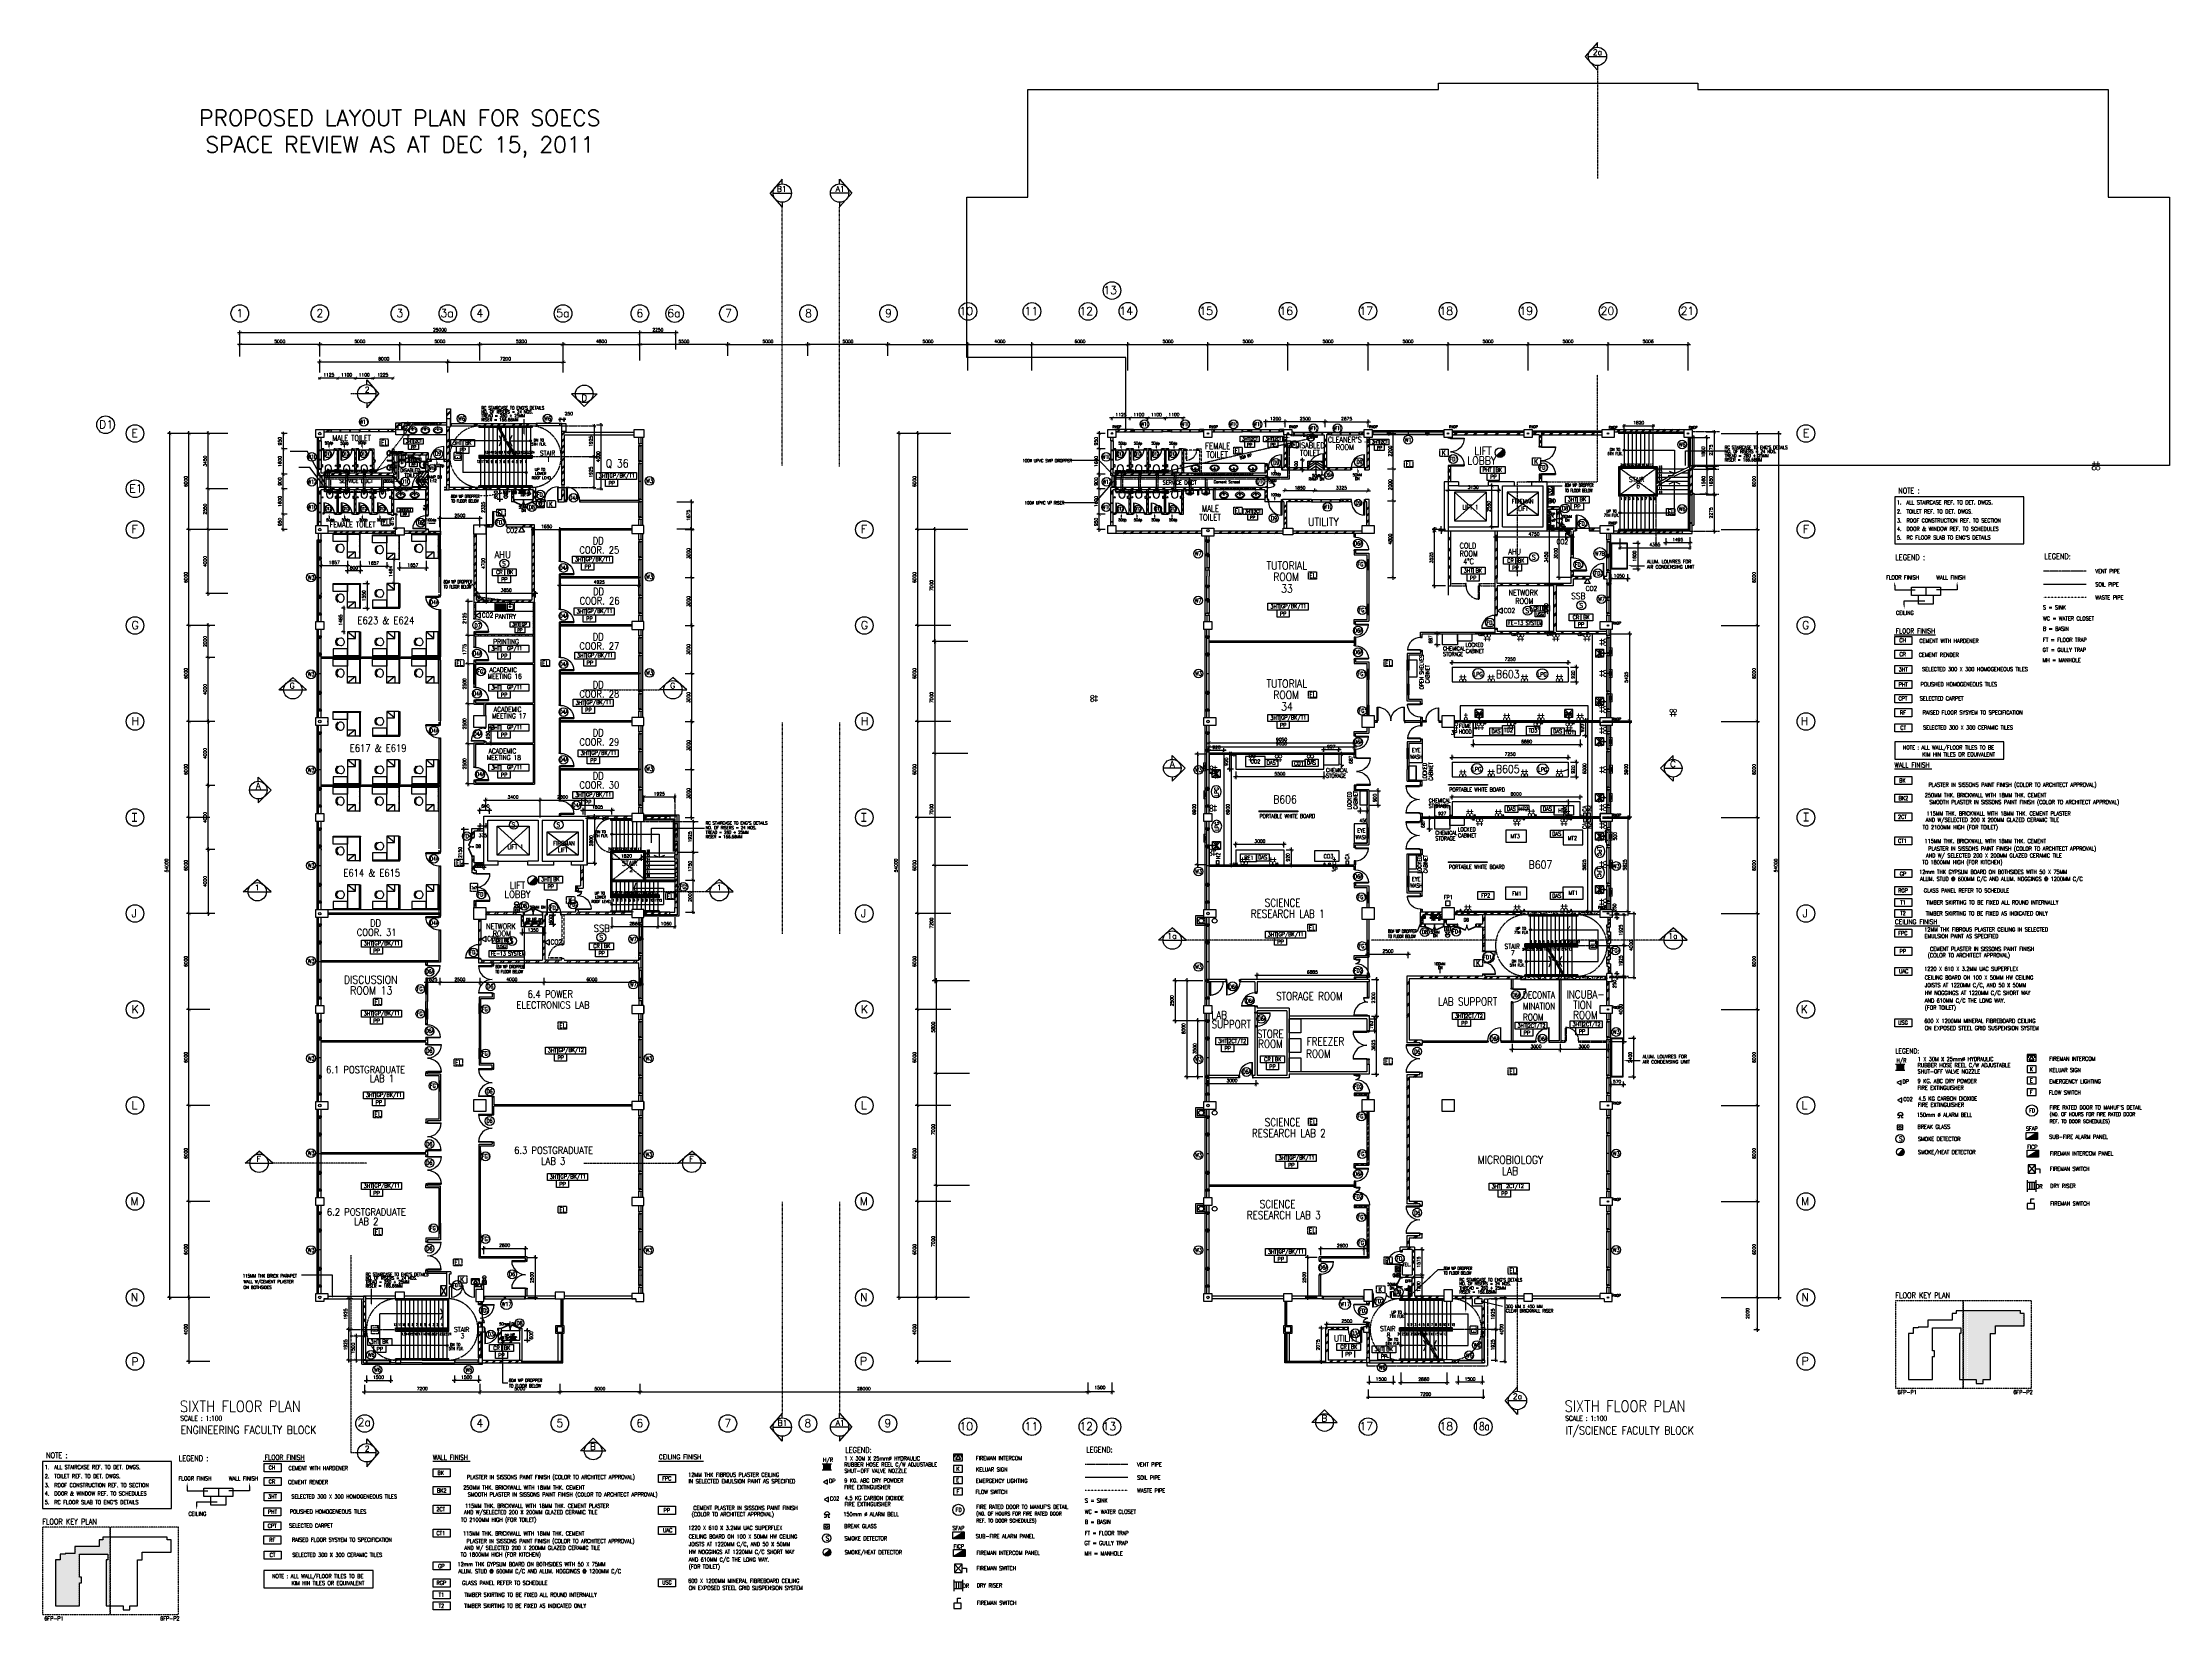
# Model space of a CAD drawing. Extents: x 2332957 to 2465864, y -1012926 to -914299.
import ezdxf
from ezdxf.enums import TextEntityAlignment as Align

# ---------------------------------------------------------------- set-up
doc = ezdxf.new("R2010")
doc.units = 0
doc.header["$LTSCALE"] = 15
doc.header["$MEASUREMENT"] = 0
doc.header["$PDMODE"] = 34
for name, pattern in [('CENTERX2', [4, 2.5, -0.5, 0.5, -0.5]), ('DASHDOT', [1, 0.5, -0.25, 0, -0.25]), ('DASHED', [0.75, 0.5, -0.25]), ('DASHEDX2', [1.5, 1, -0.5]), ('DIVIDE', [1.25, 0.5, -0.25, 0, -0.25, 0, -0.25]), ('HIDDEN', [0.375, 0.25, -0.125]), ('HIDDEN2', [0.1875, 0.125, -0.0625])]:
    doc.linetypes.add(name, pattern=pattern)
doc.layers.get('0').update_dxf_attribs({"linetype": 'CONTINUOUS'})
doc.layers.get('DEFPOINTS').update_dxf_attribs({"linetype": 'CONTINUOUS'})
for name, color, linetype in [('-DRY RISER', 7, 'CONTINUOUS'), ('-EL & K', 10, 'CONTINUOUS'), ('-FF', 240, 'CONTINUOUS'), ('-ff.txt', 2, 'CONTINUOUS'), ('-HR', 4, 'CONTINUOUS'), ('-SPR', 240, 'CONTINUOUS'), ('-SPR TEXT', 2, 'CONTINUOUS'), ('-sprinkler h1', 240, 'CONTINUOUS'), ('AR', 7, 'CONTINUOUS'), ('AR1', 7, 'CONTINUOUS'), ('BO', 7, 'CONTINUOUS'), ('BTH-FX', 5, 'CONTINUOUS'), ('COL', 3, 'CONTINUOUS'), ('DEMOLISH WORK', 8, 'DASHEDX2'), ('demolish-work', 8, 'DASHEDX2'), ('DIM', 7, 'CONTINUOUS'), ('DOOR', 5, 'CONTINUOUS'), ('DR', 7, 'CONTINUOUS'), ('DR-T', 7, 'CONTINUOUS'), ('DRAIN', 7, 'CONTINUOUS'), ('DTEXT', 7, 'CONTINUOUS'), ('Equipment List', 7, 'CONTINUOUS'), ('extension', 1, 'CONTINUOUS'), ('FG-T', 7, 'CONTINUOUS'), ('FIT', 5, 'CONTINUOUS'), ('FITT', 5, 'CONTINUOUS'), ('FURN', 7, 'CONTINUOUS'), ('FURN1', 7, 'CONTINUOUS'), ('GRID-T', 7, 'CONTINUOUS'), ('H', 1, 'CONTINUOUS'), ('hatch', 7, 'CONTINUOUS'), ('LEG-T', 7, 'CONTINUOUS'), ('LINE', 7, 'CONTINUOUS'), ('NEW', 7, 'CONTINUOUS'), ('partition', 7, 'CONTINUOUS'), ('PIPE', 5, 'DIVIDE'), ('PL', 5, 'CONTINUOUS'), ('rail', 1, 'CONTINUOUS'), ('REMOVE', 8, 'HIDDEN2'), ('RISERFUME', 1, 'CONTINUOUS'), ('ROOF', 7, 'CONTINUOUS'), ('RWDP', 145, 'CONTINUOUS'), ('SANI', 7, 'CONTINUOUS'), ('SO', 7, 'CONTINUOUS'), ('SP', 220, 'CONTINUOUS'), ('SPEC', 7, 'CONTINUOUS'), ('stair', 7, 'CONTINUOUS'), ('T25', 7, 'CONTINUOUS'), ('T50', 4, 'CONTINUOUS'), ('TEX', 2, 'CONTINUOUS'), ('TEXT', 7, 'CONTINUOUS'), ('TIMBER SKIRT', 1, 'CONTINUOUS'), ('txt', 7, 'CONTINUOUS'), ('VP', 100, 'CONTINUOUS'), ('WALL', 2, 'CONTINUOUS'), ('WIN', 5, 'CONTINUOUS'), ('WIN-T', 7, 'CONTINUOUS'), ('WP', 50, 'DIVIDE')]:
    doc.layers.add(name, color=color, linetype=linetype)
doc.layers.add('-POWER', color=31, linetype='CONTINUOUS', lineweight=9)
doc.layers.get('SO').off()
doc.styles.add('125', font='romans.shx', dxfattribs={"width": 0.9, "height": 225})
doc.styles.add('DIMTEXT', font='romans.shx', dxfattribs={"width": 0.8, "height": 400})
doc.styles.add('E', font='ROMANS.SHX', dxfattribs={"width": 0.9})
doc.styles.add('ROMANS', font='romans')
doc.styles.get("Standard").update_dxf_attribs({"font": 'ROMANS.SHX'})
doc.styles.add('STANDARDS', font='simplex.shx')
doc.dimstyles.get("Standard").update_dxf_attribs({"dimtxt": 0.18, "dimasz": 0.18, "dimexe": 0.18, "dimexo": 0.0625, "dimgap": 0.09, "dimtad": 0, "dimtih": 1, "dimtoh": 1, "dimdec": 4, "dimzin": 0, "dimdsep": 46, "dimtxsty": 'Standard', "dimcen": 0.09, "dimadec": 0, "dimazin": 0, "dimtfac": 1, "dimtdec": 4, "dimtofl": 0, "dimtmove": 0, "dimatfit": 3, "dimfxl": 1, "dimtolj": 1, "dimtzin": 0, "dimarcsym": 0})
doc.dimstyles.new('STANDARD$0', dxfattribs={"dimscale": 0, "dimtxt": 8, "dimasz": 6, "dimexe": 1, "dimexo": 1, "dimgap": 3, "dimtad": 1, "dimdec": 0, "dimlfac": -1, "dimrnd": 1, "dimzin": 0, "dimdsep": 46, "dimtxsty": 'Standard', "dimcen": 0, "dimclrd": 5, "dimclre": 250, "dimadec": 0, "dimazin": 0, "dimtfac": 1, "dimtdec": 4, "dimtofl": 0, "dimtmove": 0, "dimatfit": 3, "dimfxl": 1, "dimtolj": 1, "dimtzin": 0, "dimarcsym": 0})
pattern_1 = [(45, (-351433.41, -154313.4), (-159.099026, 159.099026), []), (45, (-351327.35, -154313.4), (-159.099026, 159.099026), [])]
pattern_2 = [(95, (361136, -153152.86), (275.776, 231.40354), [37.5, -412.5]), (40, (361136, -153152.86), (-314.996084, 216.884075), [30, -330]), (145.4514, (361158.98, -153133.57), (-39.219734, 448.28764), [31.870095, -350.571056]), (91.1842, (361065.3, -153082.15), (435.8465, 318.80688), [56.25, -618.75]), (141.6356, (361101.6, -153055.6), (-13.94951, 674.85584), [47.80514, -525.8565]), (36.1842, (361065.3, -153082.15), (-13.95003, 674.85583), [45, -495]), (66, (361118.32, -153064.47), (353.385786, 68.69124), [37.5, -412.5]), (11, (361118.3, -153064.47), (-170.354297, 342.40422), [30, -330]), (116.4514, (361147.77, -153058.75), (183.03181, 411.09531), [31.870095, -350.571056]), (82.5, (361136, -153152.86), (-113.396593, 121.994909), [0, -326, 0, -335, 0, -331.25]), (52.5, (361136, -153152.86), (-46.436471, 232.454725), [0, -191, 0, -318.5, 0, -126.25]), (12.5, (361057.15, -153231.7), (196.709084, 180.760381), [0, -125, 0, -390, 0, -517.5]), (2.5, (361021.8, -153267.06), (170.794992, 241.579903), [0, -162.5, 0, -259, 0, -367.5])]

# ---------------------------------------------------------------- blocks, each defined once
blk = doc.blocks.new('FG')
at = {"layer": 'LINE', "linetype": 'Continuous'}
for points in [[(0, 0), (50, 0), (50, 100), (0, 100)], [(600, 0), (650, 0), (650, 100), (600, 100)]]:
    blk.add_lwpolyline(points, close=True, dxfattribs=at)
at = {"layer": 'LINE', "color": 5, "linetype": 'Continuous'}
for points in [[(600, 100), (50, 100)], [(50, 0), (600, 0)]]:
    blk.add_lwpolyline(points, dxfattribs=at)
at = {"layer": 'LINE', "color": 1, "linetype": 'Continuous'}
blk.add_lwpolyline([(50, 50), (600, 50)], dxfattribs=at)
blk = doc.blocks.new('FD2')
at = {"layer": 'LINE', "linetype": 'Continuous'}
for points in [[(100, 1200), (100, 1250), (0, 1250), (0, 1200)], [(100, 0), (100, 50), (0, 50), (0, 0)]]:
    blk.add_lwpolyline(points, close=True, dxfattribs=at)
at = {"layer": 'LINE', "color": 5, "linetype": 'Continuous'}
for points in [[(0, 1200), (0, 50)], [(100, 50), (100, 1200)]]:
    blk.add_lwpolyline(points, dxfattribs=at)
at = {"layer": 'LINE', "color": 1, "linetype": 'Continuous'}
blk.add_lwpolyline([(50, 50), (50, 1200)], dxfattribs=at)
blk = doc.blocks.new('FG2')
at = {"layer": 'LINE', "linetype": 'Continuous', "xscale": -1, "rotation": 180}
blk.add_blockref('FD2', (0, 0), dxfattribs=at)
blk = doc.blocks.new('_ARCHTICK')
at = {"color": 0, "linetype": 'ByBlock', "const_width": 0.15}
blk.add_lwpolyline([(-0.5, -0.5), (0.5, 0.5)], dxfattribs=at)
blk = doc.blocks.new('*D292')
at = {"layer": 'DEFPOINTS', "color": 0, "transparency": 16777216}
for p in [(2389862, -938737), (2387638, -944737), (2389862, -944737)]:
    blk.add_point(p, dxfattribs=at)
at = {"layer": 'DIM', "color": 7, "lineweight": -2, "transparency": 16777216}
for p, q in [((2389712, -938737), (2387488, -938737)), ((2387638, -938587), (2387638, -944887)), ((2389712, -944737), (2387488, -944737))]:
    blk.add_line(p, q, dxfattribs=at)
at = {"layer": 'DIM', "color": 7, "lineweight": -2, "transparency": 16777216, "xscale": 200, "yscale": 200, "zscale": 200}
for p, rotation in [((2387638, -938737), 90), ((2387638, -944737), 270)]:
    blk.add_blockref('_ARCHTICK', p, dxfattribs=dict(at, rotation=rotation))
at = {"layer": 'DIM', "color": 7, "transparency": 16777216, "insert": (2387438, -941737), "char_height": 200, "attachment_point": 5, "rotation": 90, "style": 'ROMANS'}
blk.add_mtext('\\A1;6000', dxfattribs=at)
blk = doc.blocks.new('*D293')
at = {"layer": 'DEFPOINTS', "color": 0, "transparency": 16777216}
for p in [(2389862, -944737), (2387638, -950737), (2389862, -950737)]:
    blk.add_point(p, dxfattribs=at)
at = {"layer": 'DIM', "color": 7, "lineweight": -2, "transparency": 16777216}
for p, q in [((2389712, -944737), (2387488, -944737)), ((2387638, -944587), (2387638, -950887)), ((2389712, -950737), (2387488, -950737))]:
    blk.add_line(p, q, dxfattribs=at)
at = {"layer": 'DIM', "color": 7, "lineweight": -2, "transparency": 16777216, "xscale": 200, "yscale": 200, "zscale": 200}
for p, rotation in [((2387638, -944737), 90), ((2387638, -950737), 270)]:
    blk.add_blockref('_ARCHTICK', p, dxfattribs=dict(at, rotation=rotation))
at = {"layer": 'DIM', "color": 7, "transparency": 16777216, "insert": (2387438, -947737), "char_height": 200, "attachment_point": 5, "rotation": 90, "style": 'ROMANS'}
blk.add_mtext('\\A1;6000', dxfattribs=at)
blk = doc.blocks.new('*D294')
at = {"layer": 'DEFPOINTS', "color": 0, "transparency": 16777216}
for p in [(2389862, -950737), (2387638, -956737), (2389862, -956737)]:
    blk.add_point(p, dxfattribs=at)
at = {"layer": 'DIM', "color": 7, "lineweight": -2, "transparency": 16777216}
for p, q in [((2389712, -950737), (2387488, -950737)), ((2387638, -950587), (2387638, -956887)), ((2389712, -956737), (2387488, -956737))]:
    blk.add_line(p, q, dxfattribs=at)
at = {"layer": 'DIM', "color": 7, "lineweight": -2, "transparency": 16777216, "xscale": 200, "yscale": 200, "zscale": 200}
for p, rotation in [((2387638, -950737), 90), ((2387638, -956737), 270)]:
    blk.add_blockref('_ARCHTICK', p, dxfattribs=dict(at, rotation=rotation))
at = {"layer": 'DIM', "color": 7, "transparency": 16777216, "insert": (2387438, -953737), "char_height": 200, "attachment_point": 5, "rotation": 90, "style": 'ROMANS'}
blk.add_mtext('\\A1;6000', dxfattribs=at)
blk = doc.blocks.new('*D295')
at = {"layer": 'DEFPOINTS', "color": 0, "transparency": 16777216}
for p in [(2389862, -956737), (2387638, -962737), (2389862, -962737)]:
    blk.add_point(p, dxfattribs=at)
at = {"layer": 'DIM', "color": 7, "lineweight": -2, "transparency": 16777216}
for p, q in [((2389712, -956737), (2387488, -956737)), ((2387638, -956587), (2387638, -962887)), ((2389712, -962737), (2387488, -962737))]:
    blk.add_line(p, q, dxfattribs=at)
at = {"layer": 'DIM', "color": 7, "lineweight": -2, "transparency": 16777216, "xscale": 200, "yscale": 200, "zscale": 200}
for p, rotation in [((2387638, -956737), 90), ((2387638, -962737), 270)]:
    blk.add_blockref('_ARCHTICK', p, dxfattribs=dict(at, rotation=rotation))
at = {"layer": 'DIM', "color": 7, "transparency": 16777216, "insert": (2387438, -959737), "char_height": 200, "attachment_point": 5, "rotation": 90, "style": 'ROMANS'}
blk.add_mtext('\\A1;6000', dxfattribs=at)
blk = doc.blocks.new('*D296')
at = {"layer": 'DEFPOINTS', "color": 0, "transparency": 16777216}
for p in [(2389862, -962737), (2387638, -968737), (2389862, -968737)]:
    blk.add_point(p, dxfattribs=at)
at = {"layer": 'DIM', "color": 7, "lineweight": -2, "transparency": 16777216}
for p, q in [((2389712, -962737), (2387488, -962737)), ((2387638, -962587), (2387638, -968887)), ((2389712, -968737), (2387488, -968737))]:
    blk.add_line(p, q, dxfattribs=at)
at = {"layer": 'DIM', "color": 7, "lineweight": -2, "transparency": 16777216, "xscale": 200, "yscale": 200, "zscale": 200}
for p, rotation in [((2387638, -962737), 90), ((2387638, -968737), 270)]:
    blk.add_blockref('_ARCHTICK', p, dxfattribs=dict(at, rotation=rotation))
at = {"layer": 'DIM', "color": 7, "transparency": 16777216, "insert": (2387438, -965737), "char_height": 200, "attachment_point": 5, "rotation": 90, "style": 'ROMANS'}
blk.add_mtext('\\A1;6000', dxfattribs=at)
blk = doc.blocks.new('*D297')
at = {"layer": 'DEFPOINTS', "color": 0, "transparency": 16777216}
for p in [(2389862, -968737), (2387638, -974737), (2389862, -974737)]:
    blk.add_point(p, dxfattribs=at)
at = {"layer": 'DIM', "color": 7, "lineweight": -2, "transparency": 16777216}
for p, q in [((2389712, -968737), (2387488, -968737)), ((2387638, -968587), (2387638, -974887)), ((2389712, -974737), (2387488, -974737))]:
    blk.add_line(p, q, dxfattribs=at)
at = {"layer": 'DIM', "color": 7, "lineweight": -2, "transparency": 16777216, "xscale": 200, "yscale": 200, "zscale": 200}
for p, rotation in [((2387638, -968737), 90), ((2387638, -974737), 270)]:
    blk.add_blockref('_ARCHTICK', p, dxfattribs=dict(at, rotation=rotation))
at = {"layer": 'DIM', "color": 7, "transparency": 16777216, "insert": (2387438, -971737), "char_height": 200, "attachment_point": 5, "rotation": 90, "style": 'ROMANS'}
blk.add_mtext('\\A1;6000', dxfattribs=at)
blk = doc.blocks.new('*D298')
at = {"layer": 'DEFPOINTS', "color": 0, "transparency": 16777216}
for p in [(2389862, -974737), (2387638, -980737), (2389862, -980737)]:
    blk.add_point(p, dxfattribs=at)
at = {"layer": 'DIM', "color": 7, "lineweight": -2, "transparency": 16777216}
for p, q in [((2389712, -974737), (2387488, -974737)), ((2387638, -974587), (2387638, -980887)), ((2389712, -980737), (2387488, -980737))]:
    blk.add_line(p, q, dxfattribs=at)
at = {"layer": 'DIM', "color": 7, "lineweight": -2, "transparency": 16777216, "xscale": 200, "yscale": 200, "zscale": 200}
for p, rotation in [((2387638, -974737), 90), ((2387638, -980737), 270)]:
    blk.add_blockref('_ARCHTICK', p, dxfattribs=dict(at, rotation=rotation))
at = {"layer": 'DIM', "color": 7, "transparency": 16777216, "insert": (2387438, -977737), "char_height": 200, "attachment_point": 5, "rotation": 90, "style": 'ROMANS'}
blk.add_mtext('\\A1;6000', dxfattribs=at)
blk = doc.blocks.new('*D299')
at = {"layer": 'DEFPOINTS', "color": 0, "transparency": 16777216}
for p in [(2389862, -980737), (2387638, -986737), (2389862, -986737)]:
    blk.add_point(p, dxfattribs=at)
at = {"layer": 'DIM', "color": 7, "lineweight": -2, "transparency": 16777216}
for p, q in [((2389712, -980737), (2387488, -980737)), ((2387638, -980587), (2387638, -986887)), ((2389712, -986737), (2387488, -986737))]:
    blk.add_line(p, q, dxfattribs=at)
at = {"layer": 'DIM', "color": 7, "lineweight": -2, "transparency": 16777216, "xscale": 200, "yscale": 200, "zscale": 200}
for p, rotation in [((2387638, -980737), 90), ((2387638, -986737), 270)]:
    blk.add_blockref('_ARCHTICK', p, dxfattribs=dict(at, rotation=rotation))
at = {"layer": 'DIM', "color": 7, "transparency": 16777216, "insert": (2387438, -983737), "char_height": 200, "attachment_point": 5, "rotation": 90, "style": 'ROMANS'}
blk.add_mtext('\\A1;6000', dxfattribs=at)
blk = doc.blocks.new('*D300')
at = {"layer": 'DEFPOINTS', "color": 0, "transparency": 16777216}
for p in [(2389862, -986737), (2387638, -992737), (2389862, -992737)]:
    blk.add_point(p, dxfattribs=at)
at = {"layer": 'DIM', "color": 7, "lineweight": -2, "transparency": 16777216}
for p, q in [((2389712, -986737), (2387488, -986737)), ((2387638, -986587), (2387638, -992887)), ((2389712, -992737), (2387488, -992737))]:
    blk.add_line(p, q, dxfattribs=at)
at = {"layer": 'DIM', "color": 7, "lineweight": -2, "transparency": 16777216, "xscale": 200, "yscale": 200, "zscale": 200}
for p, rotation in [((2387638, -986737), 90), ((2387638, -992737), 270)]:
    blk.add_blockref('_ARCHTICK', p, dxfattribs=dict(at, rotation=rotation))
at = {"layer": 'DIM', "color": 7, "transparency": 16777216, "insert": (2387438, -989737), "char_height": 200, "attachment_point": 5, "rotation": 90, "style": 'ROMANS'}
blk.add_mtext('\\A1;6000', dxfattribs=at)
blk = doc.blocks.new('*D301')
at = {"layer": 'DEFPOINTS', "color": 0, "transparency": 16777216}
for p in [(2386485, -938737), (2389548, -938737), (2389548, -992737)]:
    blk.add_point(p, dxfattribs=at)
at = {"layer": 'DIM', "color": 7, "lineweight": -2, "transparency": 16777216}
for p, q in [((2389398, -938737), (2386335, -938737)), ((2386485, -992887), (2386485, -938587)), ((2389398, -992737), (2386335, -992737))]:
    blk.add_line(p, q, dxfattribs=at)
at = {"layer": 'DIM', "color": 7, "lineweight": -2, "transparency": 16777216, "xscale": 200, "yscale": 200, "zscale": 200}
for p, rotation in [((2386485, -938737), 90), ((2386485, -992737), 270)]:
    blk.add_blockref('_ARCHTICK', p, dxfattribs=dict(at, rotation=rotation))
at = {"layer": 'DIM', "color": 7, "transparency": 16777216, "insert": (2386285, -965737), "char_height": 200, "attachment_point": 5, "rotation": 90, "style": 'ROMANS'}
blk.add_mtext('\\A1;54000', dxfattribs=at)
blk = doc.blocks.new('*D302')
at = {"layer": 'DEFPOINTS', "color": 0, "transparency": 16777216}
for p in [(2389862, -992737), (2387638, -996737), (2389862, -996737)]:
    blk.add_point(p, dxfattribs=at)
at = {"layer": 'DIM', "color": 7, "lineweight": -2, "transparency": 16777216}
for p, q in [((2389712, -992737), (2387488, -992737)), ((2387638, -992587), (2387638, -996887)), ((2389712, -996737), (2387488, -996737))]:
    blk.add_line(p, q, dxfattribs=at)
at = {"layer": 'DIM', "color": 7, "lineweight": -2, "transparency": 16777216, "xscale": 200, "yscale": 200, "zscale": 200}
for p, rotation in [((2387638, -992737), 90), ((2387638, -996737), 270)]:
    blk.add_blockref('_ARCHTICK', p, dxfattribs=dict(at, rotation=rotation))
at = {"layer": 'DIM', "color": 7, "transparency": 16777216, "insert": (2387438, -994737), "char_height": 200, "attachment_point": 5, "rotation": 90, "style": 'ROMANS'}
blk.add_mtext('\\A1;4000', dxfattribs=at)
blk = doc.blocks.new('DR-1800-B')
at = {"layer": 'DR'}
for p, q in [((-50, 0), (0, 0)), ((0, 0), (0, -150)), ((-1800, 0), (-1800, -150)), ((-1750, 0), (-1800, 0)), ((-1800, -150), (-1760, -150)), ((-1760, -150), (-1760, -110)), ((-1760, -110), (-1750, -110)), ((-1760, -150), (-1760, -1010)), ((-1720, -150), (-1760, -150)), ((-1750, -110), (-1750, 0)), ((-1720, -1009), (-1720, -150)), ((-80, -1009), (-80, -150)), ((-80, -150), (-40, -150)), ((-50, -110), (-50, 0)), ((-40, -110), (-50, -110)), ((-40, -150), (-40, -110)), ((-40, -150), (-40, -1010)), ((0, -150), (-40, -150))]:
    blk.add_line(p, q, dxfattribs=at)
for centre, start, end in [((-1760, -150), 270, 0), ((-40, -150), 180.00007, 270)]:
    blk.add_arc(centre, 860, start, end, dxfattribs=at)
blk = doc.blocks.new('*D303')
at = {"layer": 'DEFPOINTS', "color": 0, "transparency": 16777216}
for p in [(2391030, -985737), (2388806, -992737), (2391030, -992737)]:
    blk.add_point(p, dxfattribs=at)
at = {"layer": 'DIM', "color": 7, "lineweight": -2, "transparency": 16777216}
for p, q in [((2390880, -985737), (2388656, -985737)), ((2388806, -985587), (2388806, -992887)), ((2390880, -992737), (2388656, -992737))]:
    blk.add_line(p, q, dxfattribs=at)
at = {"layer": 'DIM', "color": 7, "lineweight": -2, "transparency": 16777216, "xscale": 200, "yscale": 200, "zscale": 200}
for p, rotation in [((2388806, -985737), 90), ((2388806, -992737), 270)]:
    blk.add_blockref('_ARCHTICK', p, dxfattribs=dict(at, rotation=rotation))
at = {"layer": 'DIM', "color": 7, "transparency": 16777216, "insert": (2388606, -989237), "char_height": 200, "attachment_point": 5, "rotation": 90, "style": 'ROMANS'}
blk.add_mtext('\\A1;7000', dxfattribs=at)
blk = doc.blocks.new('*D304')
at = {"layer": 'DEFPOINTS', "color": 0, "transparency": 16777216}
for p in [(2390930, -965737), (2388706, -972937), (2390930, -972937)]:
    blk.add_point(p, dxfattribs=at)
at = {"layer": 'DIM', "color": 7, "lineweight": -2, "transparency": 16777216}
for p, q in [((2390780, -965737), (2388556, -965737)), ((2388706, -965587), (2388706, -973087)), ((2390780, -972937), (2388556, -972937))]:
    blk.add_line(p, q, dxfattribs=at)
at = {"layer": 'DIM', "color": 7, "lineweight": -2, "transparency": 16777216, "xscale": 200, "yscale": 200, "zscale": 200}
for p, rotation in [((2388706, -965737), 90), ((2388706, -972937), 270)]:
    blk.add_blockref('_ARCHTICK', p, dxfattribs=dict(at, rotation=rotation))
at = {"layer": 'DIM', "color": 7, "transparency": 16777216, "insert": (2388506, -969337), "char_height": 200, "attachment_point": 5, "rotation": 90, "style": 'ROMANS'}
blk.add_mtext('\\A1;7200', dxfattribs=at)
blk = doc.blocks.new('*D220')
at = {"layer": 'DEFPOINTS', "color": 0, "transparency": 16777216}
for p in [(2340909, -938737), (2342809, -938737), (2342809, -992737)]:
    blk.add_point(p, dxfattribs=at)
at = {"layer": 'DIM', "color": 7, "lineweight": -2, "transparency": 16777216}
for p, q in [((2342659, -938737), (2340759, -938737)), ((2340909, -992887), (2340909, -938587)), ((2342659, -992737), (2340759, -992737))]:
    blk.add_line(p, q, dxfattribs=at)
at = {"layer": 'DIM', "color": 7, "lineweight": -2, "transparency": 16777216, "xscale": 200, "yscale": 200, "zscale": 200}
for p, rotation in [((2340909, -938737), 90), ((2340909, -992737), 270)]:
    blk.add_blockref('_ARCHTICK', p, dxfattribs=dict(at, rotation=rotation))
at = {"layer": 'DIM', "color": 7, "transparency": 16777216, "insert": (2340709, -965737), "char_height": 200, "attachment_point": 5, "rotation": 90, "style": 'ROMANS'}
blk.add_mtext('\\A1;54000', dxfattribs=at)
blk = doc.blocks.new('*D221')
at = {"layer": 'DEFPOINTS', "color": 0, "transparency": 16777216}
for p in [(2342109, -986737), (2343566, -986737), (2343566, -992737)]:
    blk.add_point(p, dxfattribs=at)
at = {"layer": 'DIM', "color": 7, "lineweight": -2, "transparency": 16777216}
for p, q in [((2343416, -986737), (2341959, -986737)), ((2342109, -992887), (2342109, -986587)), ((2343416, -992737), (2341959, -992737))]:
    blk.add_line(p, q, dxfattribs=at)
at = {"layer": 'DIM', "color": 7, "lineweight": -2, "transparency": 16777216, "xscale": 200, "yscale": 200, "zscale": 200}
for p, rotation in [((2342109, -986737), 90), ((2342109, -992737), 270)]:
    blk.add_blockref('_ARCHTICK', p, dxfattribs=dict(at, rotation=rotation))
at = {"layer": 'DIM', "color": 7, "transparency": 16777216, "insert": (2341909, -989737), "char_height": 200, "attachment_point": 5, "rotation": 90, "style": 'ROMANS'}
blk.add_mtext('\\A1;6000', dxfattribs=at)
blk = doc.blocks.new('*D222')
at = {"layer": 'DEFPOINTS', "color": 0, "transparency": 16777216}
for p in [(2342109, -980737), (2343566, -980737), (2343566, -986737)]:
    blk.add_point(p, dxfattribs=at)
at = {"layer": 'DIM', "color": 7, "lineweight": -2, "transparency": 16777216}
for p, q in [((2343416, -980737), (2341959, -980737)), ((2342109, -986887), (2342109, -980587)), ((2343416, -986737), (2341959, -986737))]:
    blk.add_line(p, q, dxfattribs=at)
at = {"layer": 'DIM', "color": 7, "lineweight": -2, "transparency": 16777216, "xscale": 200, "yscale": 200, "zscale": 200}
for p, rotation in [((2342109, -980737), 90), ((2342109, -986737), 270)]:
    blk.add_blockref('_ARCHTICK', p, dxfattribs=dict(at, rotation=rotation))
at = {"layer": 'DIM', "color": 7, "transparency": 16777216, "insert": (2341909, -983737), "char_height": 200, "attachment_point": 5, "rotation": 90, "style": 'ROMANS'}
blk.add_mtext('\\A1;6000', dxfattribs=at)
blk = doc.blocks.new('*D223')
at = {"layer": 'DEFPOINTS', "color": 0, "transparency": 16777216}
for p in [(2342109, -974737), (2343566, -974737), (2343566, -980737)]:
    blk.add_point(p, dxfattribs=at)
at = {"layer": 'DIM', "color": 7, "lineweight": -2, "transparency": 16777216}
for p, q in [((2343416, -974737), (2341959, -974737)), ((2342109, -980887), (2342109, -974587)), ((2343416, -980737), (2341959, -980737))]:
    blk.add_line(p, q, dxfattribs=at)
at = {"layer": 'DIM', "color": 7, "lineweight": -2, "transparency": 16777216, "xscale": 200, "yscale": 200, "zscale": 200}
for p, rotation in [((2342109, -974737), 90), ((2342109, -980737), 270)]:
    blk.add_blockref('_ARCHTICK', p, dxfattribs=dict(at, rotation=rotation))
at = {"layer": 'DIM', "color": 7, "transparency": 16777216, "insert": (2341909, -977737), "char_height": 200, "attachment_point": 5, "rotation": 90, "style": 'ROMANS'}
blk.add_mtext('\\A1;6000', dxfattribs=at)
blk = doc.blocks.new('*D224')
at = {"layer": 'DEFPOINTS', "color": 0, "transparency": 16777216}
for p in [(2342109, -968737), (2343566, -968737), (2343566, -974737)]:
    blk.add_point(p, dxfattribs=at)
at = {"layer": 'DIM', "color": 7, "lineweight": -2, "transparency": 16777216}
for p, q in [((2343416, -968737), (2341959, -968737)), ((2342109, -974887), (2342109, -968587)), ((2343416, -974737), (2341959, -974737))]:
    blk.add_line(p, q, dxfattribs=at)
at = {"layer": 'DIM', "color": 7, "lineweight": -2, "transparency": 16777216, "xscale": 200, "yscale": 200, "zscale": 200}
for p, rotation in [((2342109, -968737), 90), ((2342109, -974737), 270)]:
    blk.add_blockref('_ARCHTICK', p, dxfattribs=dict(at, rotation=rotation))
at = {"layer": 'DIM', "color": 7, "transparency": 16777216, "insert": (2341909, -971737), "char_height": 200, "attachment_point": 5, "rotation": 90, "style": 'ROMANS'}
blk.add_mtext('\\A1;6000', dxfattribs=at)
blk = doc.blocks.new('*D225')
at = {"layer": 'DEFPOINTS', "color": 0, "transparency": 16777216}
for p in [(2342109, -962737), (2343566, -962737), (2343566, -968737)]:
    blk.add_point(p, dxfattribs=at)
at = {"layer": 'DIM', "color": 7, "lineweight": -2, "transparency": 16777216}
for p, q in [((2343416, -962737), (2341959, -962737)), ((2342109, -968887), (2342109, -962587)), ((2343416, -968737), (2341959, -968737))]:
    blk.add_line(p, q, dxfattribs=at)
at = {"layer": 'DIM', "color": 7, "lineweight": -2, "transparency": 16777216, "xscale": 200, "yscale": 200, "zscale": 200}
for p, rotation in [((2342109, -962737), 90), ((2342109, -968737), 270)]:
    blk.add_blockref('_ARCHTICK', p, dxfattribs=dict(at, rotation=rotation))
at = {"layer": 'DIM', "color": 7, "transparency": 16777216, "insert": (2341909, -965737), "char_height": 200, "attachment_point": 5, "rotation": 90, "style": 'ROMANS'}
blk.add_mtext('\\A1;6000', dxfattribs=at)
blk = doc.blocks.new('*D226')
at = {"layer": 'DEFPOINTS', "color": 0, "transparency": 16777216}
for p in [(2342109, -956737), (2343566, -956737), (2343566, -962737)]:
    blk.add_point(p, dxfattribs=at)
at = {"layer": 'DIM', "color": 7, "lineweight": -2, "transparency": 16777216}
for p, q in [((2343416, -956737), (2341959, -956737)), ((2342109, -962887), (2342109, -956587)), ((2343416, -962737), (2341959, -962737))]:
    blk.add_line(p, q, dxfattribs=at)
at = {"layer": 'DIM', "color": 7, "lineweight": -2, "transparency": 16777216, "xscale": 200, "yscale": 200, "zscale": 200}
for p, rotation in [((2342109, -956737), 90), ((2342109, -962737), 270)]:
    blk.add_blockref('_ARCHTICK', p, dxfattribs=dict(at, rotation=rotation))
at = {"layer": 'DIM', "color": 7, "transparency": 16777216, "insert": (2341909, -959737), "char_height": 200, "attachment_point": 5, "rotation": 90, "style": 'ROMANS'}
blk.add_mtext('\\A1;6000', dxfattribs=at)
blk = doc.blocks.new('*D227')
at = {"layer": 'DEFPOINTS', "color": 0, "transparency": 16777216}
for p in [(2342109, -950737), (2343566, -950737), (2343566, -956737)]:
    blk.add_point(p, dxfattribs=at)
at = {"layer": 'DIM', "color": 7, "lineweight": -2, "transparency": 16777216}
for p, q in [((2343416, -950737), (2341959, -950737)), ((2342109, -956887), (2342109, -950587)), ((2343416, -956737), (2341959, -956737))]:
    blk.add_line(p, q, dxfattribs=at)
at = {"layer": 'DIM', "color": 7, "lineweight": -2, "transparency": 16777216, "xscale": 200, "yscale": 200, "zscale": 200}
for p, rotation in [((2342109, -950737), 90), ((2342109, -956737), 270)]:
    blk.add_blockref('_ARCHTICK', p, dxfattribs=dict(at, rotation=rotation))
at = {"layer": 'DIM', "color": 7, "transparency": 16777216, "insert": (2341909, -953737), "char_height": 200, "attachment_point": 5, "rotation": 90, "style": 'ROMANS'}
blk.add_mtext('\\A1;6000', dxfattribs=at)
blk = doc.blocks.new('*D228')
at = {"layer": 'DEFPOINTS', "color": 0, "transparency": 16777216}
for p in [(2342109, -944737), (2343566, -944737), (2343566, -950737)]:
    blk.add_point(p, dxfattribs=at)
at = {"layer": 'DIM', "color": 7, "lineweight": -2, "transparency": 16777216}
for p, q in [((2343416, -944737), (2341959, -944737)), ((2342109, -950887), (2342109, -944587)), ((2343416, -950737), (2341959, -950737))]:
    blk.add_line(p, q, dxfattribs=at)
at = {"layer": 'DIM', "color": 7, "lineweight": -2, "transparency": 16777216, "xscale": 200, "yscale": 200, "zscale": 200}
for p, rotation in [((2342109, -944737), 90), ((2342109, -950737), 270)]:
    blk.add_blockref('_ARCHTICK', p, dxfattribs=dict(at, rotation=rotation))
at = {"layer": 'DIM', "color": 7, "transparency": 16777216, "insert": (2341909, -947737), "char_height": 200, "attachment_point": 5, "rotation": 90, "style": 'ROMANS'}
blk.add_mtext('\\A1;6000', dxfattribs=at)
blk = doc.blocks.new('*D229')
at = {"layer": 'DEFPOINTS', "color": 0, "transparency": 16777216}
for p in [(2342109, -938737), (2343566, -938737), (2343566, -944737)]:
    blk.add_point(p, dxfattribs=at)
at = {"layer": 'DIM', "color": 7, "lineweight": -2, "transparency": 16777216}
for p, q in [((2343416, -938737), (2341959, -938737)), ((2342109, -944887), (2342109, -938587)), ((2343416, -944737), (2341959, -944737))]:
    blk.add_line(p, q, dxfattribs=at)
at = {"layer": 'DIM', "color": 7, "lineweight": -2, "transparency": 16777216, "xscale": 200, "yscale": 200, "zscale": 200}
for p, rotation in [((2342109, -938737), 90), ((2342109, -944737), 270)]:
    blk.add_blockref('_ARCHTICK', p, dxfattribs=dict(at, rotation=rotation))
at = {"layer": 'DIM', "color": 7, "transparency": 16777216, "insert": (2341909, -941737), "char_height": 200, "attachment_point": 5, "rotation": 90, "style": 'ROMANS'}
blk.add_mtext('\\A1;6000', dxfattribs=at)
blk = doc.blocks.new('*D230')
at = {"layer": 'DEFPOINTS', "color": 0, "transparency": 16777216}
for p in [(2343566, -992737), (2342109, -996737), (2343566, -996737)]:
    blk.add_point(p, dxfattribs=at)
at = {"layer": 'DIM', "color": 7, "lineweight": -2, "transparency": 16777216}
for p, q in [((2343416, -992737), (2341959, -992737)), ((2342109, -992587), (2342109, -996887)), ((2343416, -996737), (2341959, -996737))]:
    blk.add_line(p, q, dxfattribs=at)
at = {"layer": 'DIM', "color": 7, "lineweight": -2, "transparency": 16777216, "xscale": 200, "yscale": 200, "zscale": 200}
for p, rotation in [((2342109, -992737), 90), ((2342109, -996737), 270)]:
    blk.add_blockref('_ARCHTICK', p, dxfattribs=dict(at, rotation=rotation))
at = {"layer": 'DIM', "color": 7, "transparency": 16777216, "insert": (2341909, -994737), "char_height": 200, "attachment_point": 5, "rotation": 90, "style": 'ROMANS'}
blk.add_mtext('\\A1;4000', dxfattribs=at)
blk = doc.blocks.new('*D231')
at = {"layer": 'DEFPOINTS', "color": 0, "transparency": 16777216}
for p in [(2343309, -942187), (2344687, -942187), (2344687, -944737)]:
    blk.add_point(p, dxfattribs=at)
at = {"layer": 'DIM', "color": 7, "lineweight": -2, "transparency": 16777216}
for p, q in [((2344537, -942187), (2343159, -942187)), ((2343309, -944887), (2343309, -942037)), ((2344537, -944737), (2343159, -944737))]:
    blk.add_line(p, q, dxfattribs=at)
at = {"layer": 'DIM', "color": 7, "lineweight": -2, "transparency": 16777216, "xscale": 200, "yscale": 200, "zscale": 200}
for p, rotation in [((2343309, -942187), 90), ((2343309, -944737), 270)]:
    blk.add_blockref('_ARCHTICK', p, dxfattribs=dict(at, rotation=rotation))
at = {"layer": 'DIM', "color": 7, "transparency": 16777216, "insert": (2343109, -943462), "char_height": 200, "attachment_point": 5, "rotation": 90, "style": 'ROMANS'}
blk.add_mtext('\\A1;2550', dxfattribs=at)
blk = doc.blocks.new('*D232')
at = {"layer": 'DEFPOINTS', "color": 0, "transparency": 16777216}
for p in [(2343309, -938737), (2344687, -938737), (2344687, -942187)]:
    blk.add_point(p, dxfattribs=at)
at = {"layer": 'DIM', "color": 7, "lineweight": -2, "transparency": 16777216}
for p, q in [((2344537, -938737), (2343159, -938737)), ((2343309, -942337), (2343309, -938587)), ((2344537, -942187), (2343159, -942187))]:
    blk.add_line(p, q, dxfattribs=at)
at = {"layer": 'DIM', "color": 7, "lineweight": -2, "transparency": 16777216, "xscale": 200, "yscale": 200, "zscale": 200}
for p, rotation in [((2343309, -938737), 90), ((2343309, -942187), 270)]:
    blk.add_blockref('_ARCHTICK', p, dxfattribs=dict(at, rotation=rotation))
at = {"layer": 'DIM', "color": 7, "transparency": 16777216, "insert": (2343109, -940462), "char_height": 200, "attachment_point": 5, "rotation": 90, "style": 'ROMANS'}
blk.add_mtext('\\A1;3450', dxfattribs=at)
blk = doc.blocks.new('*D233')
at = {"layer": 'DEFPOINTS', "color": 0, "transparency": 16777216}
for p in [(2343309, -950737), (2343865, -950737), (2343865, -952737)]:
    blk.add_point(p, dxfattribs=at)
at = {"layer": 'DIM', "color": 7, "lineweight": -2, "transparency": 16777216}
for p, q in [((2343715, -950737), (2343159, -950737)), ((2343309, -952887), (2343309, -950587)), ((2343715, -952737), (2343159, -952737))]:
    blk.add_line(p, q, dxfattribs=at)
at = {"layer": 'DIM', "color": 7, "lineweight": -2, "transparency": 16777216, "xscale": 200, "yscale": 200, "zscale": 200}
for p, rotation in [((2343309, -950737), 90), ((2343309, -952737), 270)]:
    blk.add_blockref('_ARCHTICK', p, dxfattribs=dict(at, rotation=rotation))
at = {"layer": 'DIM', "color": 7, "transparency": 16777216, "insert": (2343109, -951737), "char_height": 200, "attachment_point": 5, "rotation": 90, "style": 'ROMANS'}
blk.add_mtext('\\A1;2000', dxfattribs=at)
blk = doc.blocks.new('*D234')
at = {"layer": 'DEFPOINTS', "color": 0, "transparency": 16777216}
for p in [(2343309, -952737), (2343865, -952737), (2343865, -956737)]:
    blk.add_point(p, dxfattribs=at)
at = {"layer": 'DIM', "color": 7, "lineweight": -2, "transparency": 16777216}
for p, q in [((2343715, -952737), (2343159, -952737)), ((2343309, -956887), (2343309, -952587)), ((2343715, -956737), (2343159, -956737))]:
    blk.add_line(p, q, dxfattribs=at)
at = {"layer": 'DIM', "color": 7, "lineweight": -2, "transparency": 16777216, "xscale": 200, "yscale": 200, "zscale": 200}
for p, rotation in [((2343309, -952737), 90), ((2343309, -956737), 270)]:
    blk.add_blockref('_ARCHTICK', p, dxfattribs=dict(at, rotation=rotation))
at = {"layer": 'DIM', "color": 7, "transparency": 16777216, "insert": (2343109, -954737), "char_height": 200, "attachment_point": 5, "rotation": 90, "style": 'ROMANS'}
blk.add_mtext('\\A1;4000', dxfattribs=at)
blk = doc.blocks.new('*D235')
at = {"layer": 'DEFPOINTS', "color": 0, "transparency": 16777216}
for p in [(2372961, -953737), (2372961, -956737), (2373517, -956737)]:
    blk.add_point(p, dxfattribs=at)
at = {"layer": 'DIM', "color": 7, "lineweight": -2, "transparency": 16777216}
for p, q in [((2373111, -953737), (2373667, -953737)), ((2373517, -953587), (2373517, -956887)), ((2373111, -956737), (2373667, -956737))]:
    blk.add_line(p, q, dxfattribs=at)
at = {"layer": 'DIM', "color": 7, "lineweight": -2, "transparency": 16777216, "xscale": 200, "yscale": 200, "zscale": 200}
for p, rotation in [((2373517, -953737), 90), ((2373517, -956737), 270)]:
    blk.add_blockref('_ARCHTICK', p, dxfattribs=dict(at, rotation=rotation))
at = {"layer": 'DIM', "color": 7, "transparency": 16777216, "insert": (2373317, -955237), "char_height": 200, "attachment_point": 5, "rotation": 90, "style": 'ROMANS'}
blk.add_mtext('\\A1;3000', dxfattribs=at)
blk = doc.blocks.new('*D236')
at = {"layer": 'DEFPOINTS', "color": 0, "transparency": 16777216}
for p in [(2372961, -950737), (2372961, -953737), (2373517, -953737)]:
    blk.add_point(p, dxfattribs=at)
at = {"layer": 'DIM', "color": 7, "lineweight": -2, "transparency": 16777216}
for p, q in [((2373111, -950737), (2373667, -950737)), ((2373517, -950587), (2373517, -953887)), ((2373111, -953737), (2373667, -953737))]:
    blk.add_line(p, q, dxfattribs=at)
at = {"layer": 'DIM', "color": 7, "lineweight": -2, "transparency": 16777216, "xscale": 200, "yscale": 200, "zscale": 200}
for p, rotation in [((2373517, -950737), 90), ((2373517, -953737), 270)]:
    blk.add_blockref('_ARCHTICK', p, dxfattribs=dict(at, rotation=rotation))
at = {"layer": 'DIM', "color": 7, "transparency": 16777216, "insert": (2373317, -952237), "char_height": 200, "attachment_point": 5, "rotation": 90, "style": 'ROMANS'}
blk.add_mtext('\\A1;3000', dxfattribs=at)
blk = doc.blocks.new('*D237')
at = {"layer": 'DEFPOINTS', "color": 0, "transparency": 16777216}
for p in [(2366733, -962703), (2368538, -962282), (2368538, -962703)]:
    blk.add_point(p, dxfattribs=at)
at = {"layer": 'DIM', "color": 7, "lineweight": -2, "transparency": 16777216}
for p, q in [((2366733, -962553), (2366733, -962132)), ((2368538, -962553), (2368538, -962132)), ((2366583, -962282), (2368688, -962282))]:
    blk.add_line(p, q, dxfattribs=at)
at = {"layer": 'DIM', "color": 7, "lineweight": -2, "transparency": 16777216, "xscale": 200, "yscale": 200, "zscale": 200, "rotation": 180}
blk.add_blockref('_ARCHTICK', (2366733, -962282), dxfattribs=at)
at = {"layer": 'DIM', "color": 7, "lineweight": -2, "transparency": 16777216, "xscale": 200, "yscale": 200, "zscale": 200}
blk.add_blockref('_ARCHTICK', (2368538, -962282), dxfattribs=at)
at = {"layer": 'DIM', "color": 7, "transparency": 16777216, "insert": (2367635, -962082), "char_height": 200, "attachment_point": 5, "style": 'ROMANS'}
blk.add_mtext('\\A1;1805', dxfattribs=at)
blk = doc.blocks.new('*D238')
at = {"layer": 'DEFPOINTS', "color": 0, "transparency": 16777216}
for p in [(2360283, -962662), (2360883, -962282), (2360883, -962662)]:
    blk.add_point(p, dxfattribs=at)
at = {"layer": 'DIM', "color": 7, "lineweight": -2, "transparency": 16777216}
for p, q in [((2360283, -962512), (2360283, -962132)), ((2360883, -962512), (2360883, -962132)), ((2360133, -962282), (2361033, -962282))]:
    blk.add_line(p, q, dxfattribs=at)
at = {"layer": 'DIM', "color": 7, "lineweight": -2, "transparency": 16777216, "xscale": 200, "yscale": 200, "zscale": 200, "rotation": 180}
blk.add_blockref('_ARCHTICK', (2360283, -962282), dxfattribs=at)
at = {"layer": 'DIM', "color": 7, "lineweight": -2, "transparency": 16777216, "xscale": 200, "yscale": 200, "zscale": 200}
blk.add_blockref('_ARCHTICK', (2360883, -962282), dxfattribs=at)
at = {"layer": 'DIM', "color": 7, "transparency": 16777216, "insert": (2360627, -962018), "char_height": 200, "attachment_point": 5, "style": 'ROMANS'}
blk.add_mtext('\\A1;600', dxfattribs=at)
blk = doc.blocks.new('*D239')
at = {"layer": 'DEFPOINTS', "color": 0, "transparency": 16777216}
for p in [(2352497, -992812), (2352093, -994737), (2352497, -994737)]:
    blk.add_point(p, dxfattribs=at)
at = {"layer": 'DIM', "color": 7, "lineweight": -2, "transparency": 16777216}
for p, q in [((2352347, -992812), (2351943, -992812)), ((2352093, -992662), (2352093, -994887)), ((2352347, -994737), (2351943, -994737))]:
    blk.add_line(p, q, dxfattribs=at)
at = {"layer": 'DIM', "color": 7, "lineweight": -2, "transparency": 16777216, "xscale": 200, "yscale": 200, "zscale": 200}
for p, rotation in [((2352093, -992812), 90), ((2352093, -994737), 270)]:
    blk.add_blockref('_ARCHTICK', p, dxfattribs=dict(at, rotation=rotation))
at = {"layer": 'DIM', "color": 7, "transparency": 16777216, "insert": (2351893, -993775), "char_height": 200, "attachment_point": 5, "rotation": 90, "style": 'ROMANS'}
blk.add_mtext('\\A1;1925', dxfattribs=at)
blk = doc.blocks.new('*D240')
at = {"layer": 'DEFPOINTS', "color": 0, "transparency": 16777216}
for p in [(2352093, -994737), (2352497, -994737), (2352497, -996662)]:
    blk.add_point(p, dxfattribs=at)
at = {"layer": 'DIM', "color": 7, "lineweight": -2, "transparency": 16777216}
for p, q in [((2352347, -994737), (2351943, -994737)), ((2352093, -996812), (2352093, -994587)), ((2352347, -996662), (2351943, -996662))]:
    blk.add_line(p, q, dxfattribs=at)
at = {"layer": 'DIM', "color": 7, "lineweight": -2, "transparency": 16777216, "xscale": 200, "yscale": 200, "zscale": 200}
for p, rotation in [((2352093, -994737), 90), ((2352093, -996662), 270)]:
    blk.add_blockref('_ARCHTICK', p, dxfattribs=dict(at, rotation=rotation))
at = {"layer": 'DIM', "color": 7, "transparency": 16777216, "insert": (2351893, -995700), "char_height": 200, "attachment_point": 5, "rotation": 90, "style": 'ROMANS'}
blk.add_mtext('\\A1;1925', dxfattribs=at)
blk = doc.blocks.new('*D20')
at = {"layer": 'DEFPOINTS', "color": 0, "transparency": 16777216}
for p in [(1648688, -783985), (1649092, -783985), (1648688, -787985)]:
    blk.add_point(p, dxfattribs=at)
at = {"layer": 'DIM', "color": 7, "lineweight": -2, "transparency": 16777216}
for p, q in [((1648788, -783985), (1649192, -783985)), ((1649092, -788085), (1649092, -783885)), ((1648788, -787985), (1649192, -787985))]:
    blk.add_line(p, q, dxfattribs=at)
at = {"layer": 'DIM', "color": 7, "lineweight": -2, "transparency": 16777216, "xscale": 200, "yscale": 200, "zscale": 200}
for p, rotation in [((1649092, -783985), 90), ((1649092, -787985), 270)]:
    blk.add_blockref('_ARCHTICK', p, dxfattribs=dict(at, rotation=rotation))
at = {"layer": 'DIM', "color": 7, "transparency": 16777216, "insert": (1648892, -785985), "char_height": 200, "attachment_point": 5, "rotation": 90, "style": 'ROMANS'}
blk.add_mtext('\\A1;4000', dxfattribs=at)
blk = doc.blocks.new('*D21')
at = {"layer": 'DEFPOINTS', "color": 0, "transparency": 16777216}
for p in [(1648238, -785985), (1648642, -785985), (1648238, -787910)]:
    blk.add_point(p, dxfattribs=at)
at = {"layer": 'DIM', "color": 7, "lineweight": -2, "transparency": 16777216}
for p, q in [((1648338, -785985), (1648742, -785985)), ((1648642, -788010), (1648642, -785885)), ((1648338, -787910), (1648742, -787910))]:
    blk.add_line(p, q, dxfattribs=at)
at = {"layer": 'DIM', "color": 7, "lineweight": -2, "transparency": 16777216, "xscale": 200, "yscale": 200, "zscale": 200}
for p, rotation in [((1648642, -785985), 90), ((1648642, -787910), 270)]:
    blk.add_blockref('_ARCHTICK', p, dxfattribs=dict(at, rotation=rotation))
at = {"layer": 'DIM', "color": 7, "transparency": 16777216, "insert": (1648442, -786948), "char_height": 200, "attachment_point": 5, "rotation": 90, "style": 'ROMANS'}
blk.add_mtext('\\A1;1925', dxfattribs=at)
blk = doc.blocks.new('*D22')
at = {"layer": 'DEFPOINTS', "color": 0, "transparency": 16777216}
for p in [(1648238, -784060), (1648238, -785985), (1648642, -785985)]:
    blk.add_point(p, dxfattribs=at)
at = {"layer": 'DIM', "color": 7, "lineweight": -2, "transparency": 16777216}
for p, q in [((1648338, -784060), (1648742, -784060)), ((1648642, -783960), (1648642, -786085)), ((1648338, -785985), (1648742, -785985))]:
    blk.add_line(p, q, dxfattribs=at)
at = {"layer": 'DIM', "color": 7, "lineweight": -2, "transparency": 16777216, "xscale": 200, "yscale": 200, "zscale": 200}
for p, rotation in [((1648642, -784060), 90), ((1648642, -785985), 270)]:
    blk.add_blockref('_ARCHTICK', p, dxfattribs=dict(at, rotation=rotation))
at = {"layer": 'DIM', "color": 7, "transparency": 16777216, "insert": (1648442, -785023), "char_height": 200, "attachment_point": 5, "rotation": 90, "style": 'ROMANS'}
blk.add_mtext('\\A1;1925', dxfattribs=at)
blk = doc.blocks.new('*D23')
at = {"layer": 'DEFPOINTS', "color": 0, "transparency": 16777216}
for p in [(1646526, -783910), (1646776, -783641), (1646776, -783910)]:
    blk.add_point(p, dxfattribs=at)
at = {"layer": 'DIM', "color": 7, "lineweight": -2, "transparency": 16777216}
for p, q in [((1646426, -783641), (1646876, -783641)), ((1646526, -783810), (1646526, -783541)), ((1646776, -783810), (1646776, -783541))]:
    blk.add_line(p, q, dxfattribs=at)
at = {"layer": 'DIM', "color": 7, "lineweight": -2, "transparency": 16777216, "xscale": 200, "yscale": 200, "zscale": 200, "rotation": 180}
blk.add_blockref('_ARCHTICK', (1646526, -783641), dxfattribs=at)
at = {"layer": 'DIM', "color": 7, "lineweight": -2, "transparency": 16777216, "xscale": 200, "yscale": 200, "zscale": 200}
blk.add_blockref('_ARCHTICK', (1646776, -783641), dxfattribs=at)
at = {"layer": 'DIM', "color": 7, "transparency": 16777216, "insert": (1647059, -783291), "char_height": 200, "attachment_point": 5, "style": 'ROMANS'}
blk.add_mtext('\\A1;250', dxfattribs=at)
blk = doc.blocks.new('*D241')
at = {"layer": 'DEFPOINTS', "color": 0, "transparency": 16777216}
for p in [(2368538, -968865), (2371398, -968865), (2368538, -969573)]:
    blk.add_point(p, dxfattribs=at)
at = {"layer": 'stair', "color": 7, "lineweight": -2, "transparency": 16777216}
for p, q in [((2371498, -969573), (2368438, -969573)), ((2368538, -968965), (2368538, -969673)), ((2371398, -968965), (2371398, -969673))]:
    blk.add_line(p, q, dxfattribs=at)
at = {"layer": 'stair', "color": 7, "lineweight": -2, "transparency": 16777216, "xscale": 200, "yscale": 200, "zscale": 200, "rotation": 180}
blk.add_blockref('_ARCHTICK', (2368538, -969573), dxfattribs=at)
at = {"layer": 'stair', "color": 7, "lineweight": -2, "transparency": 16777216, "xscale": 200, "yscale": 200, "zscale": 200}
blk.add_blockref('_ARCHTICK', (2371398, -969573), dxfattribs=at)
at = {"layer": 'stair', "color": 7, "transparency": 16777216, "insert": (2369968, -969373), "char_height": 200, "attachment_point": 5, "style": 'ROMANS'}
blk.add_mtext('\\A1;2860', dxfattribs=at)
blk = doc.blocks.new('*D242')
at = {"color": 7, "lineweight": -2, "transparency": 16777216}
for p, q in [((2373124, -962987), (2373715, -962987)), ((2373615, -962887), (2373615, -965012)), ((2373124, -964912), (2373715, -964912))]:
    blk.add_line(p, q, dxfattribs=at)
at = {"layer": 'DEFPOINTS', "color": 0, "transparency": 16777216}
for p in [(2373024, -962987), (2373024, -964912), (2373615, -964912)]:
    blk.add_point(p, dxfattribs=at)
at = {"color": 7, "lineweight": -2, "transparency": 16777216, "xscale": 200, "yscale": 200, "zscale": 200}
for p, rotation in [((2373615, -962987), 90), ((2373615, -964912), 270)]:
    blk.add_blockref('_ARCHTICK', p, dxfattribs=dict(at, rotation=rotation))
at = {"color": 7, "transparency": 16777216, "insert": (2373415, -963950), "char_height": 200, "attachment_point": 5, "rotation": 90, "style": 'ROMANS'}
blk.add_mtext('\\A1;1925', dxfattribs=at)
blk = doc.blocks.new('*D243')
at = {"color": 7, "lineweight": -2, "transparency": 16777216}
for p, q in [((2372558, -961460), (2370433, -961460)), ((2370533, -961768), (2370533, -961360)), ((2372458, -961768), (2372458, -961360))]:
    blk.add_line(p, q, dxfattribs=at)
at = {"layer": 'DEFPOINTS', "color": 0, "transparency": 16777216}
for p in [(2370533, -961460), (2370533, -961868), (2372458, -961868)]:
    blk.add_point(p, dxfattribs=at)
at = {"color": 7, "lineweight": -2, "transparency": 16777216, "xscale": 200, "yscale": 200, "zscale": 200, "rotation": 180}
blk.add_blockref('_ARCHTICK', (2370533, -961460), dxfattribs=at)
at = {"color": 7, "lineweight": -2, "transparency": 16777216, "xscale": 200, "yscale": 200, "zscale": 200}
blk.add_blockref('_ARCHTICK', (2372458, -961460), dxfattribs=at)
at = {"color": 7, "transparency": 16777216, "insert": (2371495, -961260), "char_height": 200, "attachment_point": 5, "style": 'ROMANS'}
blk.add_mtext('\\A1;1925', dxfattribs=at)
blk = doc.blocks.new('*D244')
at = {"color": 7, "lineweight": -2, "transparency": 16777216}
for p, q in [((2373124, -966662), (2373715, -966662)), ((2373615, -968762), (2373615, -966562)), ((2373124, -968662), (2373715, -968662))]:
    blk.add_line(p, q, dxfattribs=at)
at = {"layer": 'DEFPOINTS', "color": 0, "transparency": 16777216}
for p in [(2373024, -966662), (2373615, -966662), (2373024, -968662)]:
    blk.add_point(p, dxfattribs=at)
at = {"color": 7, "lineweight": -2, "transparency": 16777216, "xscale": 200, "yscale": 200, "zscale": 200}
for p, rotation in [((2373615, -966662), 90), ((2373615, -968662), 270)]:
    blk.add_blockref('_ARCHTICK', p, dxfattribs=dict(at, rotation=rotation))
at = {"color": 7, "transparency": 16777216, "insert": (2373415, -967662), "char_height": 200, "attachment_point": 5, "rotation": 90, "style": 'ROMANS'}
blk.add_mtext('\\A1;2000', dxfattribs=at)
blk = doc.blocks.new('*D245')
at = {"color": 7, "lineweight": -2, "transparency": 16777216}
for p, q in [((2373615, -966762), (2373615, -964812)), ((2373124, -964912), (2373715, -964912)), ((2373124, -966662), (2373715, -966662))]:
    blk.add_line(p, q, dxfattribs=at)
at = {"layer": 'DEFPOINTS', "color": 0, "transparency": 16777216}
for p in [(2373024, -964912), (2373615, -964912), (2373024, -966662)]:
    blk.add_point(p, dxfattribs=at)
at = {"color": 7, "lineweight": -2, "transparency": 16777216, "xscale": 200, "yscale": 200, "zscale": 200}
for p, rotation in [((2373615, -964912), 90), ((2373615, -966662), 270)]:
    blk.add_blockref('_ARCHTICK', p, dxfattribs=dict(at, rotation=rotation))
at = {"color": 7, "transparency": 16777216, "insert": (2373415, -965787), "char_height": 200, "attachment_point": 5, "rotation": 90, "style": 'ROMANS'}
blk.add_mtext('\\A1;1750', dxfattribs=at)
blk = doc.blocks.new('*D246')
at = {"layer": 'DEFPOINTS', "color": 0, "transparency": 16777216}
for p in [(2368538, -964948), (2370358, -964948), (2370358, -965343)]:
    blk.add_point(p, dxfattribs=at)
at = {"layer": 'stair', "color": 7, "lineweight": -2, "transparency": 16777216}
for p, q in [((2368438, -965343), (2370458, -965343)), ((2368538, -965048), (2368538, -965443)), ((2370358, -965048), (2370358, -965443))]:
    blk.add_line(p, q, dxfattribs=at)
at = {"layer": 'stair', "color": 7, "lineweight": -2, "transparency": 16777216, "xscale": 200, "yscale": 200, "zscale": 200, "rotation": 180}
blk.add_blockref('_ARCHTICK', (2368538, -965343), dxfattribs=at)
at = {"layer": 'stair', "color": 7, "lineweight": -2, "transparency": 16777216, "xscale": 200, "yscale": 200, "zscale": 200}
blk.add_blockref('_ARCHTICK', (2370358, -965343), dxfattribs=at)
at = {"layer": 'stair', "color": 7, "transparency": 16777216, "insert": (2369448, -965143), "char_height": 200, "attachment_point": 5, "style": 'ROMANS'}
blk.add_mtext('\\A1;1820', dxfattribs=at)
blk = doc.blocks.new('*D184')
at = {"layer": 'DEFPOINTS', "color": 0, "transparency": 16777216}
for p in [(2353081, -998045), (2360281, -998045), (2360281, -998635)]:
    blk.add_point(p, dxfattribs=at)
at = {"layer": 'DIM', "color": 7, "lineweight": -2, "transparency": 16777216}
for p, q in [((2352931, -998635), (2360431, -998635)), ((2353081, -998195), (2353081, -998785)), ((2360281, -998195), (2360281, -998785))]:
    blk.add_line(p, q, dxfattribs=at)
at = {"layer": 'DIM', "color": 7, "lineweight": -2, "transparency": 16777216, "xscale": 200, "yscale": 200, "zscale": 200, "rotation": 180}
blk.add_blockref('_ARCHTICK', (2353081, -998635), dxfattribs=at)
at = {"layer": 'DIM', "color": 7, "lineweight": -2, "transparency": 16777216, "xscale": 200, "yscale": 200, "zscale": 200}
blk.add_blockref('_ARCHTICK', (2360281, -998635), dxfattribs=at)
at = {"layer": 'DIM', "color": 7, "transparency": 16777216, "insert": (2356681, -998435), "char_height": 200, "attachment_point": 5, "style": 'ROMANS'}
blk.add_mtext('\\A1;7200', dxfattribs=at)
blk = doc.blocks.new('DR900')
at = {"layer": 'DR', "color": 7}
for p, q in [((0, 115), (25, 115)), ((0, 0), (38, 0)), ((25, 940), (50, 940)), ((25, 115), (25, 940)), ((50, 115), (25, 115)), ((25, 115), (25, 90)), ((25, 90), (38, 90)), ((38, 90), (38, 0)), ((50, 115), (50, 940)), ((862, 90), (875, 90)), ((862, 90), (862, 0)), ((862, 0), (900, 0)), ((875, 115), (900, 115)), ((875, 115), (875, 90))]:
    blk.add_line(p, q, dxfattribs=at)
blk.add_arc((25, 90), 850, 0, 90, dxfattribs=at)
blk = doc.blocks.new('*D185')
at = {"layer": 'DEFPOINTS', "color": 0, "linetype": 'Continuous', "transparency": 16777216}
for p in [(2357783, -944058), (2357783, -944737), (2360283, -944737)]:
    blk.add_point(p, dxfattribs=at)
at = {"layer": 'DIM', "color": 7, "linetype": 'Continuous', "lineweight": -2, "transparency": 16777216}
for p, q in [((2360433, -944058), (2357633, -944058)), ((2357783, -944587), (2357783, -943908)), ((2360283, -944587), (2360283, -943908))]:
    blk.add_line(p, q, dxfattribs=at)
at = {"layer": 'DIM', "color": 7, "linetype": 'Continuous', "lineweight": -2, "transparency": 16777216, "xscale": 200, "yscale": 200, "zscale": 200, "rotation": 180}
blk.add_blockref('_ARCHTICK', (2357783, -944058), dxfattribs=at)
at = {"layer": 'DIM', "color": 7, "linetype": 'Continuous', "lineweight": -2, "transparency": 16777216, "xscale": 200, "yscale": 200, "zscale": 200}
blk.add_blockref('_ARCHTICK', (2360283, -944058), dxfattribs=at)
at = {"layer": 'DIM', "color": 7, "linetype": 'Continuous', "transparency": 16777216, "insert": (2359033, -943858), "char_height": 200, "attachment_point": 5, "style": 'ROMANS'}
blk.add_mtext('\\A1;2500', dxfattribs=at)
blk = doc.blocks.new('d900-1b1')
at = {"layer": 'DR'}
for p, q in [((0, 0), (0, 100)), ((0, 100), (40, 100)), ((50, 0), (0, 0)), ((40, 100), (40, 920)), ((80, 100), (40, 100)), ((40, 100), (40, 60)), ((40, 60), (50, 60)), ((50, 60), (50, 0)), ((80, 919), (80, 100)), ((860, 60), (850, 60)), ((850, 60), (850, 0)), ((850, 0), (900, 0)), ((860, 100), (860, 60)), ((900, 100), (860, 100)), ((900, 0), (900, 100))]:
    blk.add_line(p, q, dxfattribs=at)
blk.add_arc((40, 100), 820, 0, 90, dxfattribs=at)
blk = doc.blocks.new('*D186')
at = {"layer": 'DEFPOINTS', "color": 0, "transparency": 16777216}
for p in [(2360281, -997975), (2365281, -997975), (2365281, -998637)]:
    blk.add_point(p, dxfattribs=at)
at = {"layer": 'DIM', "color": 7, "lineweight": -2, "transparency": 16777216}
for p, q in [((2360281, -998125), (2360281, -998787)), ((2365281, -998125), (2365281, -998787)), ((2360131, -998637), (2365431, -998637))]:
    blk.add_line(p, q, dxfattribs=at)
at = {"layer": 'DIM', "color": 7, "lineweight": -2, "transparency": 16777216, "xscale": 200, "yscale": 200, "zscale": 200, "rotation": 180}
blk.add_blockref('_ARCHTICK', (2360281, -998637), dxfattribs=at)
at = {"layer": 'DIM', "color": 7, "lineweight": -2, "transparency": 16777216, "xscale": 200, "yscale": 200, "zscale": 200}
blk.add_blockref('_ARCHTICK', (2365281, -998637), dxfattribs=at)
at = {"layer": 'DIM', "color": 7, "transparency": 16777216, "insert": (2362781, -998437), "char_height": 200, "attachment_point": 5, "style": 'ROMANS'}
blk.add_mtext('\\A1;5000', dxfattribs=at)
blk = doc.blocks.new('*D187')
at = {"layer": 'DEFPOINTS', "color": 0, "transparency": 16777216}
for p in [(2370283, -997975), (2398283, -997975), (2398283, -998637)]:
    blk.add_point(p, dxfattribs=at)
at = {"layer": 'DIM', "color": 7, "lineweight": -2, "transparency": 16777216}
for p, q in [((2370283, -998125), (2370283, -998787)), ((2398283, -998125), (2398283, -998787)), ((2370133, -998637), (2398433, -998637))]:
    blk.add_line(p, q, dxfattribs=at)
at = {"layer": 'DIM', "color": 7, "lineweight": -2, "transparency": 16777216, "xscale": 200, "yscale": 200, "zscale": 200, "rotation": 180}
blk.add_blockref('_ARCHTICK', (2370283, -998637), dxfattribs=at)
at = {"layer": 'DIM', "color": 7, "lineweight": -2, "transparency": 16777216, "xscale": 200, "yscale": 200, "zscale": 200}
blk.add_blockref('_ARCHTICK', (2398283, -998637), dxfattribs=at)
at = {"layer": 'DIM', "color": 7, "transparency": 16777216, "insert": (2384283, -998437), "char_height": 200, "attachment_point": 5, "style": 'ROMANS'}
blk.add_mtext('\\A1;28000', dxfattribs=at)
blk = doc.blocks.new('*D188')
at = {"layer": 'DEFPOINTS', "color": 0, "transparency": 16777216}
for p in [(2365285, -997975), (2370285, -997975), (2365285, -998637)]:
    blk.add_point(p, dxfattribs=at)
at = {"layer": 'DIM', "color": 7, "lineweight": -2, "transparency": 16777216}
for p, q in [((2365285, -998125), (2365285, -998787)), ((2370285, -998125), (2370285, -998787)), ((2370435, -998637), (2365135, -998637))]:
    blk.add_line(p, q, dxfattribs=at)
at = {"layer": 'DIM', "color": 7, "lineweight": -2, "transparency": 16777216, "xscale": 200, "yscale": 200, "zscale": 200, "rotation": 180}
blk.add_blockref('_ARCHTICK', (2365285, -998637), dxfattribs=at)
at = {"layer": 'DIM', "color": 7, "lineweight": -2, "transparency": 16777216, "xscale": 200, "yscale": 200, "zscale": 200}
blk.add_blockref('_ARCHTICK', (2370285, -998637), dxfattribs=at)
at = {"layer": 'DIM', "color": 7, "transparency": 16777216, "insert": (2367785, -998437), "char_height": 200, "attachment_point": 5, "style": 'ROMANS'}
blk.add_mtext('\\A1;5000', dxfattribs=at)
blk = doc.blocks.new('*D247')
at = {"layer": 'DEFPOINTS', "color": 0, "transparency": 16777216}
for p in [(2439740, -992737), (2439740, -994737), (2440103, -994737)]:
    blk.add_point(p, dxfattribs=at)
at = {"layer": 'DIM', "color": 7, "lineweight": -2, "transparency": 16777216}
for p, q in [((2439890, -992737), (2440253, -992737)), ((2440103, -992587), (2440103, -994887)), ((2439890, -994737), (2440253, -994737))]:
    blk.add_line(p, q, dxfattribs=at)
at = {"layer": 'DIM', "color": 7, "lineweight": -2, "transparency": 16777216, "xscale": 200, "yscale": 200, "zscale": 200}
for p, rotation in [((2440103, -992737), 90), ((2440103, -994737), 270)]:
    blk.add_blockref('_ARCHTICK', p, dxfattribs=dict(at, rotation=rotation))
at = {"layer": 'DIM', "color": 7, "transparency": 16777216, "insert": (2439506, -993737), "char_height": 200, "attachment_point": 5, "rotation": 90, "style": 'ROMANS'}
blk.add_mtext('\\A1;2000', dxfattribs=at)
blk = doc.blocks.new('*D248')
at = {"layer": 'DEFPOINTS', "color": 0, "transparency": 16777216}
for p in [(2437692, -938737), (2437692, -944737), (2440103, -944737)]:
    blk.add_point(p, dxfattribs=at)
at = {"layer": 'DIM', "color": 7, "lineweight": -2, "transparency": 16777216}
for p, q in [((2437842, -938737), (2440253, -938737)), ((2440103, -938587), (2440103, -944887)), ((2437842, -944737), (2440253, -944737))]:
    blk.add_line(p, q, dxfattribs=at)
at = {"layer": 'DIM', "color": 7, "lineweight": -2, "transparency": 16777216, "xscale": 200, "yscale": 200, "zscale": 200}
for p, rotation in [((2440103, -938737), 90), ((2440103, -944737), 270)]:
    blk.add_blockref('_ARCHTICK', p, dxfattribs=dict(at, rotation=rotation))
at = {"layer": 'DIM', "color": 7, "transparency": 16777216, "insert": (2439903, -941737), "char_height": 200, "attachment_point": 5, "rotation": 90, "style": 'ROMANS'}
blk.add_mtext('\\A1;6000', dxfattribs=at)
blk = doc.blocks.new('*D249')
at = {"layer": 'DEFPOINTS', "color": 0, "transparency": 16777216}
for p in [(2437692, -944737), (2437692, -950737), (2440103, -950737)]:
    blk.add_point(p, dxfattribs=at)
at = {"layer": 'DIM', "color": 7, "lineweight": -2, "transparency": 16777216}
for p, q in [((2437842, -944737), (2440253, -944737)), ((2440103, -944587), (2440103, -950887)), ((2437842, -950737), (2440253, -950737))]:
    blk.add_line(p, q, dxfattribs=at)
at = {"layer": 'DIM', "color": 7, "lineweight": -2, "transparency": 16777216, "xscale": 200, "yscale": 200, "zscale": 200}
for p, rotation in [((2440103, -944737), 90), ((2440103, -950737), 270)]:
    blk.add_blockref('_ARCHTICK', p, dxfattribs=dict(at, rotation=rotation))
at = {"layer": 'DIM', "color": 7, "transparency": 16777216, "insert": (2439903, -947737), "char_height": 200, "attachment_point": 5, "rotation": 90, "style": 'ROMANS'}
blk.add_mtext('\\A1;6000', dxfattribs=at)
blk = doc.blocks.new('*D250')
at = {"layer": 'DEFPOINTS', "color": 0, "transparency": 16777216}
for p in [(2437692, -950737), (2437692, -956737), (2440103, -956737)]:
    blk.add_point(p, dxfattribs=at)
at = {"layer": 'DIM', "color": 7, "lineweight": -2, "transparency": 16777216}
for p, q in [((2437842, -950737), (2440253, -950737)), ((2440103, -950587), (2440103, -956887)), ((2437842, -956737), (2440253, -956737))]:
    blk.add_line(p, q, dxfattribs=at)
at = {"layer": 'DIM', "color": 7, "lineweight": -2, "transparency": 16777216, "xscale": 200, "yscale": 200, "zscale": 200}
for p, rotation in [((2440103, -950737), 90), ((2440103, -956737), 270)]:
    blk.add_blockref('_ARCHTICK', p, dxfattribs=dict(at, rotation=rotation))
at = {"layer": 'DIM', "color": 7, "transparency": 16777216, "insert": (2439903, -953737), "char_height": 200, "attachment_point": 5, "rotation": 90, "style": 'ROMANS'}
blk.add_mtext('\\A1;6000', dxfattribs=at)
blk = doc.blocks.new('*D251')
at = {"layer": 'DEFPOINTS', "color": 0, "transparency": 16777216}
for p in [(2437692, -956737), (2437692, -962737), (2440103, -962737)]:
    blk.add_point(p, dxfattribs=at)
at = {"layer": 'DIM', "color": 7, "lineweight": -2, "transparency": 16777216}
for p, q in [((2437842, -956737), (2440253, -956737)), ((2440103, -956587), (2440103, -962887)), ((2437842, -962737), (2440253, -962737))]:
    blk.add_line(p, q, dxfattribs=at)
at = {"layer": 'DIM', "color": 7, "lineweight": -2, "transparency": 16777216, "xscale": 200, "yscale": 200, "zscale": 200}
for p, rotation in [((2440103, -956737), 90), ((2440103, -962737), 270)]:
    blk.add_blockref('_ARCHTICK', p, dxfattribs=dict(at, rotation=rotation))
at = {"layer": 'DIM', "color": 7, "transparency": 16777216, "insert": (2439903, -959737), "char_height": 200, "attachment_point": 5, "rotation": 90, "style": 'ROMANS'}
blk.add_mtext('\\A1;6000', dxfattribs=at)
blk = doc.blocks.new('*D252')
at = {"layer": 'DEFPOINTS', "color": 0, "transparency": 16777216}
for p in [(2438560, -962737), (2438560, -968737), (2440103, -968737)]:
    blk.add_point(p, dxfattribs=at)
at = {"layer": 'DIM', "color": 7, "lineweight": -2, "transparency": 16777216}
for p, q in [((2438710, -962737), (2440253, -962737)), ((2440103, -962587), (2440103, -968887)), ((2438710, -968737), (2440253, -968737))]:
    blk.add_line(p, q, dxfattribs=at)
at = {"layer": 'DIM', "color": 7, "lineweight": -2, "transparency": 16777216, "xscale": 200, "yscale": 200, "zscale": 200}
for p, rotation in [((2440103, -962737), 90), ((2440103, -968737), 270)]:
    blk.add_blockref('_ARCHTICK', p, dxfattribs=dict(at, rotation=rotation))
at = {"layer": 'DIM', "color": 7, "transparency": 16777216, "insert": (2439903, -965737), "char_height": 200, "attachment_point": 5, "rotation": 90, "style": 'ROMANS'}
blk.add_mtext('\\A1;6000', dxfattribs=at)
blk = doc.blocks.new('*D253')
at = {"layer": 'DEFPOINTS', "color": 0, "transparency": 16777216}
for p in [(2437692, -968737), (2437692, -974737), (2440103, -974737)]:
    blk.add_point(p, dxfattribs=at)
at = {"layer": 'DIM', "color": 7, "lineweight": -2, "transparency": 16777216}
for p, q in [((2437842, -968737), (2440253, -968737)), ((2440103, -968587), (2440103, -974887)), ((2437842, -974737), (2440253, -974737))]:
    blk.add_line(p, q, dxfattribs=at)
at = {"layer": 'DIM', "color": 7, "lineweight": -2, "transparency": 16777216, "xscale": 200, "yscale": 200, "zscale": 200}
for p, rotation in [((2440103, -968737), 90), ((2440103, -974737), 270)]:
    blk.add_blockref('_ARCHTICK', p, dxfattribs=dict(at, rotation=rotation))
at = {"layer": 'DIM', "color": 7, "transparency": 16777216, "insert": (2439903, -971737), "char_height": 200, "attachment_point": 5, "rotation": 90, "style": 'ROMANS'}
blk.add_mtext('\\A1;6000', dxfattribs=at)
blk = doc.blocks.new('*D254')
at = {"layer": 'DEFPOINTS', "color": 0, "transparency": 16777216}
for p in [(2437692, -974737), (2437692, -980737), (2440103, -980737)]:
    blk.add_point(p, dxfattribs=at)
at = {"layer": 'DIM', "color": 7, "lineweight": -2, "transparency": 16777216}
for p, q in [((2437842, -974737), (2440253, -974737)), ((2440103, -974587), (2440103, -980887)), ((2437842, -980737), (2440253, -980737))]:
    blk.add_line(p, q, dxfattribs=at)
at = {"layer": 'DIM', "color": 7, "lineweight": -2, "transparency": 16777216, "xscale": 200, "yscale": 200, "zscale": 200}
for p, rotation in [((2440103, -974737), 90), ((2440103, -980737), 270)]:
    blk.add_blockref('_ARCHTICK', p, dxfattribs=dict(at, rotation=rotation))
at = {"layer": 'DIM', "color": 7, "transparency": 16777216, "insert": (2439903, -977737), "char_height": 200, "attachment_point": 5, "rotation": 90, "style": 'ROMANS'}
blk.add_mtext('\\A1;6000', dxfattribs=at)
blk = doc.blocks.new('*D255')
at = {"layer": 'DEFPOINTS', "color": 0, "transparency": 16777216}
for p in [(2437692, -980737), (2437692, -986737), (2440103, -986737)]:
    blk.add_point(p, dxfattribs=at)
at = {"layer": 'DIM', "color": 7, "lineweight": -2, "transparency": 16777216}
for p, q in [((2437842, -980737), (2440253, -980737)), ((2440103, -980587), (2440103, -986887)), ((2437842, -986737), (2440253, -986737))]:
    blk.add_line(p, q, dxfattribs=at)
at = {"layer": 'DIM', "color": 7, "lineweight": -2, "transparency": 16777216, "xscale": 200, "yscale": 200, "zscale": 200}
for p, rotation in [((2440103, -980737), 90), ((2440103, -986737), 270)]:
    blk.add_blockref('_ARCHTICK', p, dxfattribs=dict(at, rotation=rotation))
at = {"layer": 'DIM', "color": 7, "transparency": 16777216, "insert": (2439903, -983737), "char_height": 200, "attachment_point": 5, "rotation": 90, "style": 'ROMANS'}
blk.add_mtext('\\A1;6000', dxfattribs=at)
blk = doc.blocks.new('*D256')
at = {"layer": 'DEFPOINTS', "color": 0, "transparency": 16777216}
for p in [(2437692, -986737), (2437692, -992737), (2440103, -992737)]:
    blk.add_point(p, dxfattribs=at)
at = {"layer": 'DIM', "color": 7, "lineweight": -2, "transparency": 16777216}
for p, q in [((2437842, -986737), (2440253, -986737)), ((2440103, -986587), (2440103, -992887)), ((2437842, -992737), (2440253, -992737))]:
    blk.add_line(p, q, dxfattribs=at)
at = {"layer": 'DIM', "color": 7, "lineweight": -2, "transparency": 16777216, "xscale": 200, "yscale": 200, "zscale": 200}
for p, rotation in [((2440103, -986737), 90), ((2440103, -992737), 270)]:
    blk.add_blockref('_ARCHTICK', p, dxfattribs=dict(at, rotation=rotation))
at = {"layer": 'DIM', "color": 7, "transparency": 16777216, "insert": (2439903, -989737), "char_height": 200, "attachment_point": 5, "rotation": 90, "style": 'ROMANS'}
blk.add_mtext('\\A1;6000', dxfattribs=at)
blk = doc.blocks.new('*D257')
at = {"layer": 'DEFPOINTS', "color": 0, "transparency": 16777216}
for p in [(2438079, -938737), (2441460, -938737), (2438079, -992737)]:
    blk.add_point(p, dxfattribs=at)
at = {"layer": 'DIM', "color": 7, "lineweight": -2, "transparency": 16777216}
for p, q in [((2438229, -938737), (2441610, -938737)), ((2441460, -992887), (2441460, -938587)), ((2438229, -992737), (2441610, -992737))]:
    blk.add_line(p, q, dxfattribs=at)
at = {"layer": 'DIM', "color": 7, "lineweight": -2, "transparency": 16777216, "xscale": 200, "yscale": 200, "zscale": 200}
for p, rotation in [((2441460, -938737), 90), ((2441460, -992737), 270)]:
    blk.add_blockref('_ARCHTICK', p, dxfattribs=dict(at, rotation=rotation))
at = {"layer": 'DIM', "color": 7, "transparency": 16777216, "insert": (2441260, -965737), "char_height": 200, "attachment_point": 5, "rotation": 90, "style": 'ROMANS'}
blk.add_mtext('\\A1;54000', dxfattribs=at)
blk = doc.blocks.new('*D258')
at = {"layer": 'DEFPOINTS', "color": 0, "transparency": 16777216}
for p in [(2398283, -997911), (2399783, -997911), (2398283, -998637)]:
    blk.add_point(p, dxfattribs=at)
at = {"layer": 'DIM', "color": 7, "lineweight": -2, "transparency": 16777216}
for p, q in [((2398283, -998061), (2398283, -998787)), ((2399783, -998061), (2399783, -998787)), ((2399933, -998637), (2398133, -998637))]:
    blk.add_line(p, q, dxfattribs=at)
at = {"layer": 'DIM', "color": 7, "lineweight": -2, "transparency": 16777216, "xscale": 200, "yscale": 200, "zscale": 200}
for p, rotation in [((2398283, -998637), 179.9999999882428), ((2399783, -998637), 359.9999999882428)]:
    blk.add_blockref('_ARCHTICK', p, dxfattribs=dict(at, rotation=rotation))
at = {"layer": 'DIM', "color": 7, "transparency": 16777216, "insert": (2399033, -998367), "char_height": 200, "attachment_point": 5, "rotation": 360, "style": 'ROMANS'}
blk.add_mtext('\\A1;1500', dxfattribs=at)
blk = doc.blocks.new('*D259')
at = {"layer": 'DEFPOINTS', "color": 0, "transparency": 16777216}
for p in [(2343309, -944737), (2344687, -944737), (2344687, -948737)]:
    blk.add_point(p, dxfattribs=at)
at = {"layer": 'DIM', "color": 7, "lineweight": -2, "transparency": 16777216}
for p, q in [((2344537, -944737), (2343159, -944737)), ((2343309, -948887), (2343309, -944587)), ((2344537, -948737), (2343159, -948737))]:
    blk.add_line(p, q, dxfattribs=at)
at = {"layer": 'DIM', "color": 7, "lineweight": -2, "transparency": 16777216, "xscale": 200, "yscale": 200, "zscale": 200}
for p, rotation in [((2343309, -944737), 90), ((2343309, -948737), 270)]:
    blk.add_blockref('_ARCHTICK', p, dxfattribs=dict(at, rotation=rotation))
at = {"layer": 'DIM', "color": 7, "transparency": 16777216, "insert": (2343109, -946737), "char_height": 200, "attachment_point": 5, "rotation": 90, "style": 'ROMANS'}
blk.add_mtext('\\A1;4000', dxfattribs=at)
blk = doc.blocks.new('*D260')
at = {"layer": 'DEFPOINTS', "color": 0, "transparency": 16777216}
for p in [(2372961, -944737), (2373517, -944737), (2372961, -947737)]:
    blk.add_point(p, dxfattribs=at)
at = {"layer": 'DIM', "color": 7, "lineweight": -2, "transparency": 16777216}
for p, q in [((2373111, -944737), (2373667, -944737)), ((2373517, -947887), (2373517, -944587)), ((2373111, -947737), (2373667, -947737))]:
    blk.add_line(p, q, dxfattribs=at)
at = {"layer": 'DIM', "color": 7, "lineweight": -2, "transparency": 16777216, "xscale": 200, "yscale": 200, "zscale": 200}
for p, rotation in [((2373517, -944737), 90), ((2373517, -947737), 270)]:
    blk.add_blockref('_ARCHTICK', p, dxfattribs=dict(at, rotation=rotation))
at = {"layer": 'DIM', "color": 7, "transparency": 16777216, "insert": (2373317, -946237), "char_height": 200, "attachment_point": 5, "rotation": 90, "style": 'ROMANS'}
blk.add_mtext('\\A1;3000', dxfattribs=at)
blk = doc.blocks.new('*D261')
at = {"layer": 'DEFPOINTS', "color": 0, "transparency": 16777216}
for p in [(2372961, -947737), (2373517, -947737), (2372961, -950737)]:
    blk.add_point(p, dxfattribs=at)
at = {"layer": 'DIM', "color": 7, "lineweight": -2, "transparency": 16777216}
for p, q in [((2373517, -950887), (2373517, -947587)), ((2373111, -947737), (2373667, -947737)), ((2373111, -950737), (2373667, -950737))]:
    blk.add_line(p, q, dxfattribs=at)
at = {"layer": 'DIM', "color": 7, "lineweight": -2, "transparency": 16777216, "xscale": 200, "yscale": 200, "zscale": 200}
for p, rotation in [((2373517, -947737), 90), ((2373517, -950737), 270)]:
    blk.add_blockref('_ARCHTICK', p, dxfattribs=dict(at, rotation=rotation))
at = {"layer": 'DIM', "color": 7, "transparency": 16777216, "insert": (2373317, -949237), "char_height": 200, "attachment_point": 5, "rotation": 90, "style": 'ROMANS'}
blk.add_mtext('\\A1;3000', dxfattribs=at)
blk = doc.blocks.new('*D262')
at = {"layer": 'DEFPOINTS', "color": 0, "transparency": 16777216}
for p in [(2343865, -956737), (2343309, -960737), (2343865, -960737)]:
    blk.add_point(p, dxfattribs=at)
at = {"layer": 'DIM', "color": 7, "lineweight": -2, "transparency": 16777216}
for p, q in [((2343715, -956737), (2343159, -956737)), ((2343309, -956587), (2343309, -960887)), ((2343715, -960737), (2343159, -960737))]:
    blk.add_line(p, q, dxfattribs=at)
at = {"layer": 'DIM', "color": 7, "lineweight": -2, "transparency": 16777216, "xscale": 200, "yscale": 200, "zscale": 200}
for p, rotation in [((2343309, -956737), 90), ((2343309, -960737), 270)]:
    blk.add_blockref('_ARCHTICK', p, dxfattribs=dict(at, rotation=rotation))
at = {"layer": 'DIM', "color": 7, "transparency": 16777216, "insert": (2343109, -958737), "char_height": 200, "attachment_point": 5, "rotation": 90, "style": 'ROMANS'}
blk.add_mtext('\\A1;4000', dxfattribs=at)
blk = doc.blocks.new('*D263')
at = {"layer": 'DEFPOINTS', "color": 0, "transparency": 16777216}
for p in [(2343309, -960737), (2343865, -960737), (2343865, -964737)]:
    blk.add_point(p, dxfattribs=at)
at = {"layer": 'DIM', "color": 7, "lineweight": -2, "transparency": 16777216}
for p, q in [((2343715, -960737), (2343159, -960737)), ((2343309, -964887), (2343309, -960587)), ((2343715, -964737), (2343159, -964737))]:
    blk.add_line(p, q, dxfattribs=at)
at = {"layer": 'DIM', "color": 7, "lineweight": -2, "transparency": 16777216, "xscale": 200, "yscale": 200, "zscale": 200}
for p, rotation in [((2343309, -960737), 90), ((2343309, -964737), 270)]:
    blk.add_blockref('_ARCHTICK', p, dxfattribs=dict(at, rotation=rotation))
at = {"layer": 'DIM', "color": 7, "transparency": 16777216, "insert": (2343109, -962737), "char_height": 200, "attachment_point": 5, "rotation": 90, "style": 'ROMANS'}
blk.add_mtext('\\A1;4000', dxfattribs=at)
blk = doc.blocks.new('*D264')
at = {"layer": 'DEFPOINTS', "color": 0, "transparency": 16777216}
for p in [(2343865, -964737), (2343309, -968737), (2343865, -968737)]:
    blk.add_point(p, dxfattribs=at)
at = {"layer": 'DIM', "color": 7, "lineweight": -2, "transparency": 16777216}
for p, q in [((2343715, -964737), (2343159, -964737)), ((2343309, -964587), (2343309, -968887)), ((2343715, -968737), (2343159, -968737))]:
    blk.add_line(p, q, dxfattribs=at)
at = {"layer": 'DIM', "color": 7, "lineweight": -2, "transparency": 16777216, "xscale": 200, "yscale": 200, "zscale": 200}
for p, rotation in [((2343309, -964737), 90), ((2343309, -968737), 270)]:
    blk.add_blockref('_ARCHTICK', p, dxfattribs=dict(at, rotation=rotation))
at = {"layer": 'DIM', "color": 7, "transparency": 16777216, "insert": (2343109, -966737), "char_height": 200, "attachment_point": 5, "rotation": 90, "style": 'ROMANS'}
blk.add_mtext('\\A1;4000', dxfattribs=at)
blk = doc.blocks.new('D1800-A')
at = {"layer": 'DR'}
for p, q in [((0, 0), (100, 0)), ((0, -50), (0, 0)), ((100, 0), (100, -40)), ((60, -50), (0, -50)), ((100, -40), (60, -40)), ((60, -40), (60, -50)), ((100, -40), (960, -40)), ((100, -80), (100, -40)), ((959, -80), (100, -80)), ((60, -1750), (0, -1750)), ((0, -1750), (0, -1800)), ((0, -1800), (100, -1800)), ((60, -1760), (60, -1750)), ((100, -1760), (60, -1760)), ((959, -1720), (100, -1720)), ((100, -1720), (100, -1760)), ((100, -1760), (960, -1760)), ((100, -1800), (100, -1760))]:
    blk.add_line(p, q, dxfattribs=at)
for centre, start, end in [((100, -40), 270.00007, 0), ((100, -1760), 0, 90)]:
    blk.add_arc(centre, 860, start, end, dxfattribs=at)
blk = doc.blocks.new('*D265')
at = {"layer": 'DEFPOINTS', "color": 0, "transparency": 16777216}
for p in [(2394783, -933177), (2390783, -934938), (2394783, -934938)]:
    blk.add_point(p, dxfattribs=at)
at = {"layer": 'DIM', "color": 7, "lineweight": -2, "transparency": 16777216}
for p, q in [((2390633, -933177), (2394933, -933177)), ((2390783, -934788), (2390783, -933027)), ((2394783, -934788), (2394783, -933027))]:
    blk.add_line(p, q, dxfattribs=at)
at = {"layer": 'DIM', "color": 7, "lineweight": -2, "transparency": 16777216, "xscale": 200, "yscale": 200, "zscale": 200, "rotation": 180}
blk.add_blockref('_ARCHTICK', (2390783, -933177), dxfattribs=at)
at = {"layer": 'DIM', "color": 7, "lineweight": -2, "transparency": 16777216, "xscale": 200, "yscale": 200, "zscale": 200}
blk.add_blockref('_ARCHTICK', (2394783, -933177), dxfattribs=at)
at = {"layer": 'DIM', "color": 7, "transparency": 16777216, "insert": (2392783, -932977), "char_height": 200, "attachment_point": 5, "style": 'ROMANS'}
blk.add_mtext('\\A1;4000', dxfattribs=at)
blk = doc.blocks.new('*D266')
at = {"layer": 'DEFPOINTS', "color": 0, "transparency": 16777216}
for p in [(2400783, -933177), (2394783, -934938), (2400783, -934938)]:
    blk.add_point(p, dxfattribs=at)
at = {"layer": 'DIM', "color": 7, "lineweight": -2, "transparency": 16777216}
for p, q in [((2394633, -933177), (2400933, -933177)), ((2394783, -934788), (2394783, -933027)), ((2400783, -934788), (2400783, -933027))]:
    blk.add_line(p, q, dxfattribs=at)
at = {"layer": 'DIM', "color": 7, "lineweight": -2, "transparency": 16777216, "xscale": 200, "yscale": 200, "zscale": 200, "rotation": 180}
blk.add_blockref('_ARCHTICK', (2394783, -933177), dxfattribs=at)
at = {"layer": 'DIM', "color": 7, "lineweight": -2, "transparency": 16777216, "xscale": 200, "yscale": 200, "zscale": 200}
blk.add_blockref('_ARCHTICK', (2400783, -933177), dxfattribs=at)
at = {"layer": 'DIM', "color": 7, "transparency": 16777216, "insert": (2397783, -932977), "char_height": 200, "attachment_point": 5, "style": 'ROMANS'}
blk.add_mtext('\\A1;6000', dxfattribs=at)
blk = doc.blocks.new('*D267')
at = {"layer": 'DEFPOINTS', "color": 0, "transparency": 16777216}
for p in [(2405783, -933177), (2400783, -934938), (2405783, -934938)]:
    blk.add_point(p, dxfattribs=at)
at = {"layer": 'DIM', "color": 7, "lineweight": -2, "transparency": 16777216}
for p, q in [((2400633, -933177), (2405933, -933177)), ((2400783, -934788), (2400783, -933027)), ((2405783, -934788), (2405783, -933027))]:
    blk.add_line(p, q, dxfattribs=at)
at = {"layer": 'DIM', "color": 7, "lineweight": -2, "transparency": 16777216, "xscale": 200, "yscale": 200, "zscale": 200, "rotation": 180}
blk.add_blockref('_ARCHTICK', (2400783, -933177), dxfattribs=at)
at = {"layer": 'DIM', "color": 7, "lineweight": -2, "transparency": 16777216, "xscale": 200, "yscale": 200, "zscale": 200}
blk.add_blockref('_ARCHTICK', (2405783, -933177), dxfattribs=at)
at = {"layer": 'DIM', "color": 7, "transparency": 16777216, "insert": (2403283, -932977), "char_height": 200, "attachment_point": 5, "style": 'ROMANS'}
blk.add_mtext('\\A1;5000', dxfattribs=at)
blk = doc.blocks.new('*D268')
at = {"layer": 'DEFPOINTS', "color": 0, "transparency": 16777216}
for p in [(2410783, -933177), (2405783, -934938), (2410783, -934938)]:
    blk.add_point(p, dxfattribs=at)
at = {"layer": 'DIM', "color": 7, "lineweight": -2, "transparency": 16777216}
for p, q in [((2405633, -933177), (2410933, -933177)), ((2405783, -934788), (2405783, -933027)), ((2410783, -934788), (2410783, -933027))]:
    blk.add_line(p, q, dxfattribs=at)
at = {"layer": 'DIM', "color": 7, "lineweight": -2, "transparency": 16777216, "xscale": 200, "yscale": 200, "zscale": 200, "rotation": 180}
blk.add_blockref('_ARCHTICK', (2405783, -933177), dxfattribs=at)
at = {"layer": 'DIM', "color": 7, "lineweight": -2, "transparency": 16777216, "xscale": 200, "yscale": 200, "zscale": 200}
blk.add_blockref('_ARCHTICK', (2410783, -933177), dxfattribs=at)
at = {"layer": 'DIM', "color": 7, "transparency": 16777216, "insert": (2408283, -932977), "char_height": 200, "attachment_point": 5, "style": 'ROMANS'}
blk.add_mtext('\\A1;5000', dxfattribs=at)
blk = doc.blocks.new('*D269')
at = {"layer": 'DEFPOINTS', "color": 0, "transparency": 16777216}
for p in [(2415783, -933177), (2410783, -934938), (2415783, -934938)]:
    blk.add_point(p, dxfattribs=at)
at = {"layer": 'DIM', "color": 7, "lineweight": -2, "transparency": 16777216}
for p, q in [((2410633, -933177), (2415933, -933177)), ((2410783, -934788), (2410783, -933027)), ((2415783, -934788), (2415783, -933027))]:
    blk.add_line(p, q, dxfattribs=at)
at = {"layer": 'DIM', "color": 7, "lineweight": -2, "transparency": 16777216, "xscale": 200, "yscale": 200, "zscale": 200, "rotation": 180}
blk.add_blockref('_ARCHTICK', (2410783, -933177), dxfattribs=at)
at = {"layer": 'DIM', "color": 7, "lineweight": -2, "transparency": 16777216, "xscale": 200, "yscale": 200, "zscale": 200}
blk.add_blockref('_ARCHTICK', (2415783, -933177), dxfattribs=at)
at = {"layer": 'DIM', "color": 7, "transparency": 16777216, "insert": (2413283, -932977), "char_height": 200, "attachment_point": 5, "style": 'ROMANS'}
blk.add_mtext('\\A1;5000', dxfattribs=at)
blk = doc.blocks.new('*D270')
at = {"layer": 'DEFPOINTS', "color": 0, "transparency": 16777216}
for p in [(2420783, -933177), (2415783, -934938), (2420783, -934938)]:
    blk.add_point(p, dxfattribs=at)
at = {"layer": 'DIM', "color": 7, "lineweight": -2, "transparency": 16777216}
for p, q in [((2415633, -933177), (2420933, -933177)), ((2415783, -934788), (2415783, -933027)), ((2420783, -934788), (2420783, -933027))]:
    blk.add_line(p, q, dxfattribs=at)
at = {"layer": 'DIM', "color": 7, "lineweight": -2, "transparency": 16777216, "xscale": 200, "yscale": 200, "zscale": 200, "rotation": 180}
blk.add_blockref('_ARCHTICK', (2415783, -933177), dxfattribs=at)
at = {"layer": 'DIM', "color": 7, "lineweight": -2, "transparency": 16777216, "xscale": 200, "yscale": 200, "zscale": 200}
blk.add_blockref('_ARCHTICK', (2420783, -933177), dxfattribs=at)
at = {"layer": 'DIM', "color": 7, "transparency": 16777216, "insert": (2418283, -932977), "char_height": 200, "attachment_point": 5, "style": 'ROMANS'}
blk.add_mtext('\\A1;5000', dxfattribs=at)
blk = doc.blocks.new('*D271')
at = {"layer": 'DEFPOINTS', "color": 0, "transparency": 16777216}
for p in [(2425783, -933177), (2420783, -934938), (2425783, -934938)]:
    blk.add_point(p, dxfattribs=at)
at = {"layer": 'DIM', "color": 7, "lineweight": -2, "transparency": 16777216}
for p, q in [((2420633, -933177), (2425933, -933177)), ((2420783, -934788), (2420783, -933027)), ((2425783, -934788), (2425783, -933027))]:
    blk.add_line(p, q, dxfattribs=at)
at = {"layer": 'DIM', "color": 7, "lineweight": -2, "transparency": 16777216, "xscale": 200, "yscale": 200, "zscale": 200, "rotation": 180}
blk.add_blockref('_ARCHTICK', (2420783, -933177), dxfattribs=at)
at = {"layer": 'DIM', "color": 7, "lineweight": -2, "transparency": 16777216, "xscale": 200, "yscale": 200, "zscale": 200}
blk.add_blockref('_ARCHTICK', (2425783, -933177), dxfattribs=at)
at = {"layer": 'DIM', "color": 7, "transparency": 16777216, "insert": (2423283, -932977), "char_height": 200, "attachment_point": 5, "style": 'ROMANS'}
blk.add_mtext('\\A1;5000', dxfattribs=at)
blk = doc.blocks.new('*D272')
at = {"layer": 'DEFPOINTS', "color": 0, "transparency": 16777216}
for p in [(2430783, -933177), (2425783, -934938), (2430783, -934938)]:
    blk.add_point(p, dxfattribs=at)
at = {"layer": 'DIM', "color": 7, "lineweight": -2, "transparency": 16777216}
for p, q in [((2425633, -933177), (2430933, -933177)), ((2425783, -934788), (2425783, -933027)), ((2430783, -934788), (2430783, -933027))]:
    blk.add_line(p, q, dxfattribs=at)
at = {"layer": 'DIM', "color": 7, "lineweight": -2, "transparency": 16777216, "xscale": 200, "yscale": 200, "zscale": 200, "rotation": 180}
blk.add_blockref('_ARCHTICK', (2425783, -933177), dxfattribs=at)
at = {"layer": 'DIM', "color": 7, "lineweight": -2, "transparency": 16777216, "xscale": 200, "yscale": 200, "zscale": 200}
blk.add_blockref('_ARCHTICK', (2430783, -933177), dxfattribs=at)
at = {"layer": 'DIM', "color": 7, "transparency": 16777216, "insert": (2428283, -932977), "char_height": 200, "attachment_point": 5, "style": 'ROMANS'}
blk.add_mtext('\\A1;5000', dxfattribs=at)
blk = doc.blocks.new('*D273')
at = {"layer": 'DEFPOINTS', "color": 0, "transparency": 16777216}
for p in [(2435789, -933177), (2430783, -934938), (2435789, -934938)]:
    blk.add_point(p, dxfattribs=at)
at = {"layer": 'DIM', "color": 7, "lineweight": -2, "transparency": 16777216}
for p, q in [((2430633, -933177), (2435939, -933177)), ((2430783, -934788), (2430783, -933027)), ((2435789, -934788), (2435789, -933027))]:
    blk.add_line(p, q, dxfattribs=at)
at = {"layer": 'DIM', "color": 7, "lineweight": -2, "transparency": 16777216, "xscale": 200, "yscale": 200, "zscale": 200, "rotation": 180}
blk.add_blockref('_ARCHTICK', (2430783, -933177), dxfattribs=at)
at = {"layer": 'DIM', "color": 7, "lineweight": -2, "transparency": 16777216, "xscale": 200, "yscale": 200, "zscale": 200}
blk.add_blockref('_ARCHTICK', (2435789, -933177), dxfattribs=at)
at = {"layer": 'DIM', "color": 7, "transparency": 16777216, "insert": (2433286, -932977), "char_height": 200, "attachment_point": 5, "style": 'ROMANS'}
blk.add_mtext('\\A1;5006', dxfattribs=at)
blk = doc.blocks.new('*D274')
at = {"layer": 'DEFPOINTS', "color": 0, "transparency": 16777216}
for p in [(2350283, -934271), (2350283, -935064), (2358283, -935064)]:
    blk.add_point(p, dxfattribs=at)
at = {"layer": 'DIM', "color": 7, "lineweight": -2, "transparency": 16777216}
for p, q in [((2358433, -934271), (2350133, -934271)), ((2350283, -934914), (2350283, -934121)), ((2358283, -934914), (2358283, -934121))]:
    blk.add_line(p, q, dxfattribs=at)
at = {"layer": 'DIM', "color": 7, "lineweight": -2, "transparency": 16777216, "xscale": 200, "yscale": 200, "zscale": 200, "rotation": 180}
blk.add_blockref('_ARCHTICK', (2350283, -934271), dxfattribs=at)
at = {"layer": 'DIM', "color": 7, "lineweight": -2, "transparency": 16777216, "xscale": 200, "yscale": 200, "zscale": 200}
blk.add_blockref('_ARCHTICK', (2358283, -934271), dxfattribs=at)
at = {"layer": 'DIM', "color": 7, "transparency": 16777216, "insert": (2354283, -934071), "char_height": 200, "attachment_point": 5, "style": 'ROMANS'}
blk.add_mtext('\\A1;8000', dxfattribs=at)
blk = doc.blocks.new('*D275')
at = {"layer": 'DEFPOINTS', "color": 0, "transparency": 16777216}
for p in [(2365483, -934271), (2358283, -935064), (2365483, -935064)]:
    blk.add_point(p, dxfattribs=at)
at = {"layer": 'DIM', "color": 7, "lineweight": -2, "transparency": 16777216}
for p, q in [((2358133, -934271), (2365633, -934271)), ((2358283, -934914), (2358283, -934121)), ((2365483, -934914), (2365483, -934121))]:
    blk.add_line(p, q, dxfattribs=at)
at = {"layer": 'DIM', "color": 7, "lineweight": -2, "transparency": 16777216, "xscale": 200, "yscale": 200, "zscale": 200, "rotation": 180}
blk.add_blockref('_ARCHTICK', (2358283, -934271), dxfattribs=at)
at = {"layer": 'DIM', "color": 7, "lineweight": -2, "transparency": 16777216, "xscale": 200, "yscale": 200, "zscale": 200}
blk.add_blockref('_ARCHTICK', (2365483, -934271), dxfattribs=at)
at = {"layer": 'DIM', "color": 7, "transparency": 16777216, "insert": (2361883, -934071), "char_height": 200, "attachment_point": 5, "style": 'ROMANS'}
blk.add_mtext('\\A1;7200', dxfattribs=at)
blk = doc.blocks.new('*D276')
at = {"layer": 'DEFPOINTS', "color": 0, "transparency": 16777216}
for p in [(2370283, -932451), (2370283, -933642), (2372533, -933642)]:
    blk.add_point(p, dxfattribs=at)
at = {"layer": 'DIM', "color": 7, "lineweight": -2, "transparency": 16777216}
for p, q in [((2372683, -932451), (2370133, -932451)), ((2370283, -933492), (2370283, -932301)), ((2372533, -933492), (2372533, -932301))]:
    blk.add_line(p, q, dxfattribs=at)
at = {"layer": 'DIM', "color": 7, "lineweight": -2, "transparency": 16777216, "xscale": 200, "yscale": 200, "zscale": 200}
for p, rotation in [((2370283, -932451), 180.0000000117572), ((2372533, -932451), 1.175715524937004e-08)]:
    blk.add_blockref('_ARCHTICK', p, dxfattribs=dict(at, rotation=rotation))
at = {"layer": 'DIM', "color": 7, "transparency": 16777216, "insert": (2371408, -932251), "char_height": 200, "attachment_point": 5, "rotation": 0, "style": 'ROMANS'}
blk.add_mtext('\\A1;2250', dxfattribs=at)
blk = doc.blocks.new('*D277')
at = {"layer": 'DEFPOINTS', "color": 0, "transparency": 16777216}
for p in [(2345283, -932451), (2345283, -933999), (2370283, -933999)]:
    blk.add_point(p, dxfattribs=at)
at = {"layer": 'DIM', "color": 7, "lineweight": -2, "transparency": 16777216}
for p, q in [((2370433, -932451), (2345133, -932451)), ((2345283, -933849), (2345283, -932301)), ((2370283, -933849), (2370283, -932301))]:
    blk.add_line(p, q, dxfattribs=at)
at = {"layer": 'DIM', "color": 7, "lineweight": -2, "transparency": 16777216, "xscale": 200, "yscale": 200, "zscale": 200}
for p, rotation in [((2345283, -932451), 180.0000000117521), ((2370283, -932451), 1.175219921378812e-08)]:
    blk.add_blockref('_ARCHTICK', p, dxfattribs=dict(at, rotation=rotation))
at = {"layer": 'DIM', "color": 7, "transparency": 16777216, "insert": (2357783, -932251), "char_height": 200, "attachment_point": 5, "rotation": 0, "style": 'ROMANS'}
blk.add_mtext('\\A1;25000', dxfattribs=at)
blk = doc.blocks.new('*D278')
at = {"layer": 'DEFPOINTS', "color": 0, "transparency": 16777216}
for p in [(2365483, -934328), (2370283, -933177), (2370283, -934328)]:
    blk.add_point(p, dxfattribs=at)
at = {"layer": 'DIM', "color": 7, "lineweight": -2, "transparency": 16777216}
for p, q in [((2365333, -933177), (2370433, -933177)), ((2365483, -934178), (2365483, -933027)), ((2370283, -934178), (2370283, -933027))]:
    blk.add_line(p, q, dxfattribs=at)
at = {"layer": 'DIM', "color": 7, "lineweight": -2, "transparency": 16777216, "xscale": 200, "yscale": 200, "zscale": 200, "rotation": 180}
blk.add_blockref('_ARCHTICK', (2365483, -933177), dxfattribs=at)
at = {"layer": 'DIM', "color": 7, "lineweight": -2, "transparency": 16777216, "xscale": 200, "yscale": 200, "zscale": 200}
blk.add_blockref('_ARCHTICK', (2370283, -933177), dxfattribs=at)
at = {"layer": 'DIM', "color": 7, "transparency": 16777216, "insert": (2367883, -932977), "char_height": 200, "attachment_point": 5, "style": 'ROMANS'}
blk.add_mtext('\\A1;4800', dxfattribs=at)
blk = doc.blocks.new('*D279')
at = {"layer": 'DEFPOINTS', "color": 0, "transparency": 16777216}
for p in [(2360283, -933177), (2360283, -934328), (2365483, -934328)]:
    blk.add_point(p, dxfattribs=at)
at = {"layer": 'DIM', "color": 7, "lineweight": -2, "transparency": 16777216}
for p, q in [((2365633, -933177), (2360133, -933177)), ((2360283, -934178), (2360283, -933027)), ((2365483, -934178), (2365483, -933027))]:
    blk.add_line(p, q, dxfattribs=at)
at = {"layer": 'DIM', "color": 7, "lineweight": -2, "transparency": 16777216, "xscale": 200, "yscale": 200, "zscale": 200}
for p, rotation in [((2360283, -933177), 180.0000000117547), ((2365483, -933177), 1.175475716763685e-08)]:
    blk.add_blockref('_ARCHTICK', p, dxfattribs=dict(at, rotation=rotation))
at = {"layer": 'DIM', "color": 7, "transparency": 16777216, "insert": (2362883, -932977), "char_height": 200, "attachment_point": 5, "rotation": 0, "style": 'ROMANS'}
blk.add_mtext('\\A1;5200', dxfattribs=at)
blk = doc.blocks.new('*D280')
at = {"layer": 'DEFPOINTS', "color": 0, "transparency": 16777216}
for p in [(2350283, -934077), (2355283, -933177), (2355283, -934077)]:
    blk.add_point(p, dxfattribs=at)
at = {"layer": 'DIM', "color": 7, "lineweight": -2, "transparency": 16777216}
for p, q in [((2350133, -933177), (2355433, -933177)), ((2350283, -933927), (2350283, -933027)), ((2355283, -933927), (2355283, -933027))]:
    blk.add_line(p, q, dxfattribs=at)
at = {"layer": 'DIM', "color": 7, "lineweight": -2, "transparency": 16777216, "xscale": 200, "yscale": 200, "zscale": 200, "rotation": 180}
blk.add_blockref('_ARCHTICK', (2350283, -933177), dxfattribs=at)
at = {"layer": 'DIM', "color": 7, "lineweight": -2, "transparency": 16777216, "xscale": 200, "yscale": 200, "zscale": 200}
blk.add_blockref('_ARCHTICK', (2355283, -933177), dxfattribs=at)
at = {"layer": 'DIM', "color": 7, "transparency": 16777216, "insert": (2352783, -932977), "char_height": 200, "attachment_point": 5, "style": 'ROMANS'}
blk.add_mtext('\\A1;5000', dxfattribs=at)
blk = doc.blocks.new('*D281')
at = {"layer": 'DEFPOINTS', "color": 0, "transparency": 16777216}
for p in [(2355283, -934328), (2360283, -933177), (2360283, -934328)]:
    blk.add_point(p, dxfattribs=at)
at = {"layer": 'DIM', "color": 7, "lineweight": -2, "transparency": 16777216}
for p, q in [((2355133, -933177), (2360433, -933177)), ((2355283, -934178), (2355283, -933027)), ((2360283, -934178), (2360283, -933027))]:
    blk.add_line(p, q, dxfattribs=at)
at = {"layer": 'DIM', "color": 7, "lineweight": -2, "transparency": 16777216, "xscale": 200, "yscale": 200, "zscale": 200, "rotation": 180}
blk.add_blockref('_ARCHTICK', (2355283, -933177), dxfattribs=at)
at = {"layer": 'DIM', "color": 7, "lineweight": -2, "transparency": 16777216, "xscale": 200, "yscale": 200, "zscale": 200}
blk.add_blockref('_ARCHTICK', (2360283, -933177), dxfattribs=at)
at = {"layer": 'DIM', "color": 7, "transparency": 16777216, "insert": (2357783, -932977), "char_height": 200, "attachment_point": 5, "style": 'ROMANS'}
blk.add_mtext('\\A1;5000', dxfattribs=at)
blk = doc.blocks.new('*D282')
at = {"layer": 'DEFPOINTS', "color": 0, "transparency": 16777216}
for p in [(2345283, -933177), (2345283, -934077), (2350283, -934077)]:
    blk.add_point(p, dxfattribs=at)
at = {"layer": 'DIM', "color": 7, "lineweight": -2, "transparency": 16777216}
for p, q in [((2350433, -933177), (2345133, -933177)), ((2345283, -933927), (2345283, -933027)), ((2350283, -933927), (2350283, -933027))]:
    blk.add_line(p, q, dxfattribs=at)
at = {"layer": 'DIM', "color": 7, "lineweight": -2, "transparency": 16777216, "xscale": 200, "yscale": 200, "zscale": 200}
for p, rotation in [((2345283, -933177), 179.99999998825), ((2350283, -933177), 359.99999998825)]:
    blk.add_blockref('_ARCHTICK', p, dxfattribs=dict(at, rotation=rotation))
at = {"layer": 'DIM', "color": 7, "transparency": 16777216, "insert": (2347783, -932977), "char_height": 200, "attachment_point": 5, "rotation": 360, "style": 'ROMANS'}
blk.add_mtext('\\A1;5000', dxfattribs=at)
blk = doc.blocks.new('*D283')
at = {"layer": 'DEFPOINTS', "color": 0, "transparency": 16777216}
for p in [(2385783, -934028), (2390783, -933177), (2390783, -934028)]:
    blk.add_point(p, dxfattribs=at)
at = {"layer": 'DIM', "color": 7, "lineweight": -2, "transparency": 16777216}
for p, q in [((2385633, -933177), (2390933, -933177)), ((2385783, -933878), (2385783, -933027)), ((2390783, -933878), (2390783, -933027))]:
    blk.add_line(p, q, dxfattribs=at)
at = {"layer": 'DIM', "color": 7, "lineweight": -2, "transparency": 16777216, "xscale": 200, "yscale": 200, "zscale": 200, "rotation": 180}
blk.add_blockref('_ARCHTICK', (2385783, -933177), dxfattribs=at)
at = {"layer": 'DIM', "color": 7, "lineweight": -2, "transparency": 16777216, "xscale": 200, "yscale": 200, "zscale": 200}
blk.add_blockref('_ARCHTICK', (2390783, -933177), dxfattribs=at)
at = {"layer": 'DIM', "color": 7, "transparency": 16777216, "insert": (2388283, -932977), "char_height": 200, "attachment_point": 5, "style": 'ROMANS'}
blk.add_mtext('\\A1;5000', dxfattribs=at)
blk = doc.blocks.new('*D284')
at = {"layer": 'DEFPOINTS', "color": 0, "transparency": 16777216}
for p in [(2380783, -933177), (2380783, -934028), (2385783, -934028)]:
    blk.add_point(p, dxfattribs=at)
at = {"layer": 'DIM', "color": 7, "lineweight": -2, "transparency": 16777216}
for p, q in [((2385933, -933177), (2380633, -933177)), ((2380783, -933878), (2380783, -933027)), ((2385783, -933878), (2385783, -933027))]:
    blk.add_line(p, q, dxfattribs=at)
at = {"layer": 'DIM', "color": 7, "lineweight": -2, "transparency": 16777216, "xscale": 200, "yscale": 200, "zscale": 200}
for p, rotation in [((2380783, -933177), 179.99999998825), ((2385783, -933177), 359.99999998825)]:
    blk.add_blockref('_ARCHTICK', p, dxfattribs=dict(at, rotation=rotation))
at = {"layer": 'DIM', "color": 7, "transparency": 16777216, "insert": (2383283, -932977), "char_height": 200, "attachment_point": 5, "rotation": 360, "style": 'ROMANS'}
blk.add_mtext('\\A1;5000', dxfattribs=at)
blk = doc.blocks.new('*D285')
at = {"layer": 'DEFPOINTS', "color": 0, "transparency": 16777216}
for p in [(2370283, -933177), (2370283, -934028), (2375783, -934028)]:
    blk.add_point(p, dxfattribs=at)
at = {"layer": 'DIM', "color": 7, "lineweight": -2, "transparency": 16777216}
for p, q in [((2375933, -933177), (2370133, -933177)), ((2370283, -933878), (2370283, -933027)), ((2375783, -933878), (2375783, -933027))]:
    blk.add_line(p, q, dxfattribs=at)
at = {"layer": 'DIM', "color": 7, "lineweight": -2, "transparency": 16777216, "xscale": 200, "yscale": 200, "zscale": 200}
for p, rotation in [((2370283, -933177), 179.9999999882509), ((2375783, -933177), 359.9999999882509)]:
    blk.add_blockref('_ARCHTICK', p, dxfattribs=dict(at, rotation=rotation))
at = {"layer": 'DIM', "color": 7, "transparency": 16777216, "insert": (2373033, -932977), "char_height": 200, "attachment_point": 5, "rotation": 360, "style": 'ROMANS'}
blk.add_mtext('\\A1;5500', dxfattribs=at)
blk = doc.blocks.new('*D286')
at = {"layer": 'DEFPOINTS', "color": 0, "transparency": 16777216}
for p in [(2375783, -934028), (2380783, -933177), (2380783, -934028)]:
    blk.add_point(p, dxfattribs=at)
at = {"layer": 'DIM', "color": 7, "lineweight": -2, "transparency": 16777216}
for p, q in [((2375633, -933177), (2380933, -933177)), ((2375783, -933878), (2375783, -933027)), ((2380783, -933878), (2380783, -933027))]:
    blk.add_line(p, q, dxfattribs=at)
at = {"layer": 'DIM', "color": 7, "lineweight": -2, "transparency": 16777216, "xscale": 200, "yscale": 200, "zscale": 200, "rotation": 180}
blk.add_blockref('_ARCHTICK', (2375783, -933177), dxfattribs=at)
at = {"layer": 'DIM', "color": 7, "lineweight": -2, "transparency": 16777216, "xscale": 200, "yscale": 200, "zscale": 200}
blk.add_blockref('_ARCHTICK', (2380783, -933177), dxfattribs=at)
at = {"layer": 'DIM', "color": 7, "transparency": 16777216, "insert": (2378283, -932977), "char_height": 200, "attachment_point": 5, "style": 'ROMANS'}
blk.add_mtext('\\A1;5000', dxfattribs=at)
blk = doc.blocks.new('D900')
at = {"layer": 'DOOR', "color": 7}
for p, q in [((0, 100), (0, 0)), ((0, 100), (50, 100)), ((0, 0), (50, 0)), ((50, 100), (50, 899)), ((80, 899), (50, 899)), ((50, 100), (50, 0)), ((50, 100), (80, 100)), ((80, 100), (80, 899)), ((850, 100), (850, 0)), ((850, 100), (900, 100)), ((850, 0), (900, 0)), ((900, 100), (900, 0))]:
    blk.add_line(p, q, dxfattribs=at)
blk.add_arc((50, 100), 800, 0, 87.8509, dxfattribs=at)
blk = doc.blocks.new('*D287')
at = {"layer": 'DEFPOINTS', "color": 0, "transparency": 16777216}
for p in [(2372961, -956737), (2373517, -956737), (2372961, -959737)]:
    blk.add_point(p, dxfattribs=at)
at = {"layer": 'DIM', "color": 7, "lineweight": -2, "transparency": 16777216}
for p, q in [((2373111, -956737), (2373667, -956737)), ((2373517, -959887), (2373517, -956587)), ((2373111, -959737), (2373667, -959737))]:
    blk.add_line(p, q, dxfattribs=at)
at = {"layer": 'DIM', "color": 7, "lineweight": -2, "transparency": 16777216, "xscale": 200, "yscale": 200, "zscale": 200}
for p, rotation in [((2373517, -956737), 90), ((2373517, -959737), 270)]:
    blk.add_blockref('_ARCHTICK', p, dxfattribs=dict(at, rotation=rotation))
at = {"layer": 'DIM', "color": 7, "transparency": 16777216, "insert": (2373317, -958237), "char_height": 200, "attachment_point": 5, "rotation": 90, "style": 'ROMANS'}
blk.add_mtext('\\A1;3000', dxfattribs=at)
blk = doc.blocks.new('*D288')
at = {"layer": 'DEFPOINTS', "color": 0, "transparency": 16777216}
for p in [(2372961, -959737), (2373517, -959737), (2372961, -962737)]:
    blk.add_point(p, dxfattribs=at)
at = {"layer": 'DIM', "color": 7, "lineweight": -2, "transparency": 16777216}
for p, q in [((2373517, -962887), (2373517, -959587)), ((2373111, -959737), (2373667, -959737)), ((2373111, -962737), (2373667, -962737))]:
    blk.add_line(p, q, dxfattribs=at)
at = {"layer": 'DIM', "color": 7, "lineweight": -2, "transparency": 16777216, "xscale": 200, "yscale": 200, "zscale": 200}
for p, rotation in [((2373517, -959737), 90), ((2373517, -962737), 270)]:
    blk.add_blockref('_ARCHTICK', p, dxfattribs=dict(at, rotation=rotation))
at = {"layer": 'DIM', "color": 7, "transparency": 16777216, "insert": (2373317, -961237), "char_height": 200, "attachment_point": 5, "rotation": 90, "style": 'ROMANS'}
blk.add_mtext('\\A1;3000', dxfattribs=at)
blk = doc.blocks.new('*D289')
at = {"layer": 'DEFPOINTS', "color": 0, "transparency": 16777216}
for p in [(2398989, -942187), (2399505, -942187), (2399505, -943787)]:
    blk.add_point(p, dxfattribs=at)
at = {"layer": 'DIM', "color": 7, "lineweight": -2, "transparency": 16777216}
for p, q in [((2399355, -942187), (2398839, -942187)), ((2398989, -943937), (2398989, -942037)), ((2399355, -943787), (2398839, -943787))]:
    blk.add_line(p, q, dxfattribs=at)
at = {"layer": 'DIM', "color": 7, "lineweight": -2, "transparency": 16777216, "xscale": 200, "yscale": 200, "zscale": 200}
for p, rotation in [((2398989, -942187), 90), ((2398989, -943787), 270)]:
    blk.add_blockref('_ARCHTICK', p, dxfattribs=dict(at, rotation=rotation))
at = {"layer": 'DIM', "color": 7, "transparency": 16777216, "insert": (2398789, -942987), "char_height": 200, "attachment_point": 5, "rotation": 90, "style": 'ROMANS'}
blk.add_mtext('\\A1;1600', dxfattribs=at)
blk = doc.blocks.new('*D290')
at = {"layer": 'DEFPOINTS', "color": 0, "transparency": 16777216}
for p in [(2398989, -941287), (2399505, -941287), (2399505, -942187)]:
    blk.add_point(p, dxfattribs=at)
at = {"layer": 'DIM', "color": 7, "lineweight": -2, "transparency": 16777216}
for p, q in [((2399355, -941287), (2398839, -941287)), ((2399355, -942187), (2398839, -942187)), ((2398989, -942337), (2398989, -941137))]:
    blk.add_line(p, q, dxfattribs=at)
at = {"layer": 'DIM', "color": 7, "lineweight": -2, "transparency": 16777216, "xscale": 200, "yscale": 200, "zscale": 200}
for p, rotation in [((2398989, -941287), 90), ((2398989, -942187), 270)]:
    blk.add_blockref('_ARCHTICK', p, dxfattribs=dict(at, rotation=rotation))
at = {"layer": 'DIM', "color": 7, "transparency": 16777216, "insert": (2398789, -941737), "char_height": 200, "attachment_point": 5, "rotation": 90, "style": 'ROMANS'}
blk.add_mtext('\\A1;900', dxfattribs=at)
blk = doc.blocks.new('*D291')
at = {"layer": 'DEFPOINTS', "color": 0, "transparency": 16777216}
for p in [(2398989, -943787), (2399505, -943787), (2399505, -944737)]:
    blk.add_point(p, dxfattribs=at)
at = {"layer": 'DIM', "color": 7, "lineweight": -2, "transparency": 16777216}
for p, q in [((2398989, -944887), (2398989, -943637)), ((2399355, -943787), (2398839, -943787)), ((2399355, -944737), (2398839, -944737))]:
    blk.add_line(p, q, dxfattribs=at)
at = {"layer": 'DIM', "color": 7, "lineweight": -2, "transparency": 16777216, "xscale": 200, "yscale": 200, "zscale": 200}
for p, rotation in [((2398989, -943787), 90), ((2398989, -944737), 270)]:
    blk.add_blockref('_ARCHTICK', p, dxfattribs=dict(at, rotation=rotation))
at = {"layer": 'DIM', "color": 7, "transparency": 16777216, "insert": (2398789, -944262), "char_height": 200, "attachment_point": 5, "rotation": 90, "style": 'ROMANS'}
blk.add_mtext('\\A1;950', dxfattribs=at)
blk = doc.blocks.new('100FT')
at = {"layer": 'PIPE', "linetype": 'Continuous'}
blk.add_circle((0, 0), 50, dxfattribs=at)
at = {"layer": 'WP', "linetype": 'Continuous'}
for p, q in [((-37, 34), (37, 34)), ((-50, -3), (50, -3)), ((-34, -37), (34, -37))]:
    blk.add_line(p, q, dxfattribs=at)
blk = doc.blocks.new('A$C7CE3714C')
at = {"layer": 'FIT'}
blk.add_lwpolyline([(0, 0), (126, 0), (126, 126), (0, 126)], close=True, dxfattribs=at)
at = {"layer": 'FIT', "xscale": -1}
blk.add_blockref('100FT', (63, 66), dxfattribs=at)
blk = doc.blocks.new('*D171')
at = {"layer": 'DEFPOINTS', "color": 0, "transparency": 16777216}
for p in [(2399505, -939687), (2398989, -941287), (2399505, -941287)]:
    blk.add_point(p, dxfattribs=at)
at = {"layer": 'DIM', "color": 7, "lineweight": -2, "transparency": 16777216}
for p, q in [((2398989, -939537), (2398989, -941437)), ((2399355, -939687), (2398839, -939687)), ((2399355, -941287), (2398839, -941287))]:
    blk.add_line(p, q, dxfattribs=at)
at = {"layer": 'DIM', "color": 7, "lineweight": -2, "transparency": 16777216, "xscale": 200, "yscale": 200, "zscale": 200}
for p, rotation in [((2398989, -939687), 90), ((2398989, -941287), 270)]:
    blk.add_blockref('_ARCHTICK', p, dxfattribs=dict(at, rotation=rotation))
at = {"layer": 'DIM', "color": 7, "transparency": 16777216, "insert": (2398789, -940487), "char_height": 200, "attachment_point": 5, "rotation": 90, "style": 'ROMANS'}
blk.add_mtext('\\A1;1600', dxfattribs=at)
blk = doc.blocks.new('*D172')
at = {"layer": 'DEFPOINTS', "color": 0, "transparency": 16777216}
for p in [(2399505, -938737), (2398989, -939687), (2399505, -939687)]:
    blk.add_point(p, dxfattribs=at)
at = {"layer": 'DIM', "color": 7, "lineweight": -2, "transparency": 16777216}
for p, q in [((2399355, -938737), (2398839, -938737)), ((2398989, -938587), (2398989, -939837)), ((2399355, -939687), (2398839, -939687))]:
    blk.add_line(p, q, dxfattribs=at)
at = {"layer": 'DIM', "color": 7, "lineweight": -2, "transparency": 16777216, "xscale": 200, "yscale": 200, "zscale": 200}
for p, rotation in [((2398989, -938737), 90), ((2398989, -939687), 270)]:
    blk.add_blockref('_ARCHTICK', p, dxfattribs=dict(at, rotation=rotation))
at = {"layer": 'DIM', "color": 7, "transparency": 16777216, "insert": (2398789, -939212), "char_height": 200, "attachment_point": 5, "rotation": 90, "style": 'ROMANS'}
blk.add_mtext('\\A1;950', dxfattribs=at)
blk = doc.blocks.new('*D173')
at = {"layer": 'DEFPOINTS', "color": 0, "transparency": 16777216}
for p in [(2399783, -937626), (2399783, -937758), (2400908, -937626)]:
    blk.add_point(p, dxfattribs=at)
at = {"layer": 'DIM', "color": 7, "lineweight": -2, "transparency": 16777216}
for p, q in [((2401058, -937758), (2399633, -937758)), ((2399783, -937776), (2399783, -937908)), ((2400908, -937776), (2400908, -937908))]:
    blk.add_line(p, q, dxfattribs=at)
at = {"layer": 'DIM', "color": 7, "lineweight": -2, "transparency": 16777216, "xscale": 200, "yscale": 200, "zscale": 200, "rotation": 180}
blk.add_blockref('_ARCHTICK', (2399783, -937758), dxfattribs=at)
at = {"layer": 'DIM', "color": 7, "lineweight": -2, "transparency": 16777216, "xscale": 200, "yscale": 200, "zscale": 200}
blk.add_blockref('_ARCHTICK', (2400908, -937758), dxfattribs=at)
at = {"layer": 'DIM', "color": 7, "transparency": 16777216, "insert": (2400345, -937558), "char_height": 200, "attachment_point": 5, "style": 'ROMANS'}
blk.add_mtext('\\A1;1125', dxfattribs=at)
blk = doc.blocks.new('*D174')
at = {"layer": 'DEFPOINTS', "color": 0, "transparency": 16777216}
for p in [(2400908, -937626), (2400908, -937758), (2402008, -937626)]:
    blk.add_point(p, dxfattribs=at)
at = {"layer": 'DIM', "color": 7, "lineweight": -2, "transparency": 16777216}
for p, q in [((2402158, -937758), (2400758, -937758)), ((2400908, -937776), (2400908, -937908)), ((2402008, -937776), (2402008, -937908))]:
    blk.add_line(p, q, dxfattribs=at)
at = {"layer": 'DIM', "color": 7, "lineweight": -2, "transparency": 16777216, "xscale": 200, "yscale": 200, "zscale": 200, "rotation": 180}
blk.add_blockref('_ARCHTICK', (2400908, -937758), dxfattribs=at)
at = {"layer": 'DIM', "color": 7, "lineweight": -2, "transparency": 16777216, "xscale": 200, "yscale": 200, "zscale": 200}
blk.add_blockref('_ARCHTICK', (2402008, -937758), dxfattribs=at)
at = {"layer": 'DIM', "color": 7, "transparency": 16777216, "insert": (2401458, -937558), "char_height": 200, "attachment_point": 5, "style": 'ROMANS'}
blk.add_mtext('\\A1;1100', dxfattribs=at)
blk = doc.blocks.new('*D175')
at = {"layer": 'DEFPOINTS', "color": 0, "transparency": 16777216}
for p in [(2402008, -937626), (2403108, -937626), (2403108, -937758)]:
    blk.add_point(p, dxfattribs=at)
at = {"layer": 'DIM', "color": 7, "lineweight": -2, "transparency": 16777216}
for p, q in [((2401858, -937758), (2403258, -937758)), ((2402008, -937776), (2402008, -937908)), ((2403108, -937776), (2403108, -937908))]:
    blk.add_line(p, q, dxfattribs=at)
at = {"layer": 'DIM', "color": 7, "lineweight": -2, "transparency": 16777216, "xscale": 200, "yscale": 200, "zscale": 200, "rotation": 180}
blk.add_blockref('_ARCHTICK', (2402008, -937758), dxfattribs=at)
at = {"layer": 'DIM', "color": 7, "lineweight": -2, "transparency": 16777216, "xscale": 200, "yscale": 200, "zscale": 200}
blk.add_blockref('_ARCHTICK', (2403108, -937758), dxfattribs=at)
at = {"layer": 'DIM', "color": 7, "transparency": 16777216, "insert": (2402558, -937558), "char_height": 200, "attachment_point": 5, "style": 'ROMANS'}
blk.add_mtext('\\A1;1100', dxfattribs=at)
blk = doc.blocks.new('DR-900-B')
at = {"layer": 'DR'}
for p, q in [((-150, 40), (-970, 40)), ((-969, 80), (-150, 80)), ((0, 900), (-150, 900)), ((-150, 900), (-150, 860)), ((-150, 860), (-110, 860)), ((-150, 80), (-150, 40)), ((-150, 40), (-110, 40)), ((-150, 0), (-150, 40)), ((0, 0), (-150, 0)), ((-110, 860), (-110, 850)), ((-110, 850), (0, 850)), ((-110, 50), (0, 50)), ((-110, 40), (-110, 50)), ((0, 850), (0, 900)), ((0, 50), (0, 0))]:
    blk.add_line(p, q, dxfattribs=at)
blk.add_arc((-150, 40), 820, 90, 180, dxfattribs=at)
blk = doc.blocks.new('*D176')
at = {"layer": 'DEFPOINTS', "color": 0, "transparency": 16777216}
for p in [(2403108, -937626), (2403108, -937758), (2404208, -937626)]:
    blk.add_point(p, dxfattribs=at)
at = {"layer": 'DIM', "color": 7, "lineweight": -2, "transparency": 16777216}
for p, q in [((2404358, -937758), (2402958, -937758)), ((2403108, -937776), (2403108, -937908)), ((2404208, -937776), (2404208, -937908))]:
    blk.add_line(p, q, dxfattribs=at)
at = {"layer": 'DIM', "color": 7, "lineweight": -2, "transparency": 16777216, "xscale": 200, "yscale": 200, "zscale": 200, "rotation": 180}
blk.add_blockref('_ARCHTICK', (2403108, -937758), dxfattribs=at)
at = {"layer": 'DIM', "color": 7, "lineweight": -2, "transparency": 16777216, "xscale": 200, "yscale": 200, "zscale": 200}
blk.add_blockref('_ARCHTICK', (2404208, -937758), dxfattribs=at)
at = {"layer": 'DIM', "color": 7, "transparency": 16777216, "insert": (2403658, -937558), "char_height": 200, "attachment_point": 5, "style": 'ROMANS'}
blk.add_mtext('\\A1;1100', dxfattribs=at)
blk = doc.blocks.new('ELLIPSE')
blk.add_circle((0.5, 0.5), 0.5)
blk = doc.blocks.new('BASIN-01')
blk.add_circle((0, 0), 30.3)
for p, xscale, yscale, zscale in [((279, -221), -559.6811780125836, 404.3346891934725, 559.6811780125837), ((220, -179), -444.6356025322193, 259.9294430529471, 444.6356025322195)]:
    blk.add_blockref('ELLIPSE', p, dxfattribs=dict(xscale=xscale, yscale=yscale, zscale=zscale))
blk = doc.blocks.new('UR')
at = {"color": 7}
for p, q in [((0, 157), (-227, 157)), ((-227, -68), (-227, 157)), ((-43, 0), (0, 0)), ((0, 157), (228, 157)), ((43, 0), (0, 0)), ((228, -68), (228, 157)), ((-190, -88), (-207, -88)), ((-179, -83), (-68, -152)), ((-172, -59), (-58, -131)), ((0, -153), (-68, -153)), ((0, -131), (-58, -131)), ((0, -131), (58, -131)), ((0, -153), (68, -153)), ((172, -59), (58, -131)), ((179, -83), (68, -152)), ((190, -88), (208, -88))]:
    blk.add_line(p, q, dxfattribs=at)
blk.add_circle((-1, 111), 16.9, dxfattribs=at)
for centre, radius, start, end in [((-42, -174), 175, 90.22098, 139.26228), ((42, -174), 175, 40.73772, 89.77902), ((-207, -68), 20, 180, 270), ((-194, -70), 18.3, 252.6976, 328.52014), ((-115, -86), 64.8, 158.20448, 175.53503), ((115, -86), 64.8, 4.46497, 21.79552), ((194, -70), 18.3, 211.47986, 287.3024), ((208, -68), 20, 270, 0)]:
    blk.add_arc(centre, radius, start, end, dxfattribs=at)
blk = doc.blocks.new('*D177')
at = {"layer": 'DEFPOINTS', "color": 0, "transparency": 16777216}
for p in [(2416859, -940937), (2417363, -940937), (2416859, -942937)]:
    blk.add_point(p, dxfattribs=at)
at = {"layer": 'DIM', "color": 7, "lineweight": -2, "transparency": 16777216}
for p, q in [((2417009, -940937), (2417513, -940937)), ((2417363, -943087), (2417363, -940787)), ((2417009, -942937), (2417513, -942937))]:
    blk.add_line(p, q, dxfattribs=at)
at = {"layer": 'DIM', "color": 7, "lineweight": -2, "transparency": 16777216, "xscale": 200, "yscale": 200, "zscale": 200}
for p, rotation in [((2417363, -940937), 90), ((2417363, -942937), 270)]:
    blk.add_blockref('_ARCHTICK', p, dxfattribs=dict(at, rotation=rotation))
at = {"layer": 'DIM', "color": 7, "transparency": 16777216, "insert": (2417163, -941937), "char_height": 200, "attachment_point": 5, "rotation": 90, "style": 'ROMANS'}
blk.add_mtext('\\A1;2000', dxfattribs=at)
blk = doc.blocks.new('*D305')
at = {"layer": 'DEFPOINTS', "color": 0, "transparency": 16777216}
for p in [(2409408, -938010), (2409408, -938487), (2410608, -938487)]:
    blk.add_point(p, dxfattribs=at)
at = {"layer": 'DIM', "color": 7, "lineweight": -2, "transparency": 16777216}
for p, q in [((2410758, -938010), (2409258, -938010)), ((2409408, -938337), (2409408, -937860)), ((2410608, -938337), (2410608, -937860))]:
    blk.add_line(p, q, dxfattribs=at)
at = {"layer": 'DIM', "color": 7, "lineweight": -2, "transparency": 16777216, "xscale": 200, "yscale": 200, "zscale": 200, "rotation": 180}
blk.add_blockref('_ARCHTICK', (2409408, -938010), dxfattribs=at)
at = {"layer": 'DIM', "color": 7, "lineweight": -2, "transparency": 16777216, "xscale": 200, "yscale": 200, "zscale": 200}
blk.add_blockref('_ARCHTICK', (2410608, -938010), dxfattribs=at)
at = {"layer": 'DIM', "color": 7, "transparency": 16777216, "insert": (2410008, -937810), "char_height": 200, "attachment_point": 5, "style": 'ROMANS'}
blk.add_mtext('\\A1;1200', dxfattribs=at)
blk = doc.blocks.new('WC-CAP-P')
for p, q in [((-84, 0), (-254, 0)), ((-85, 0), (85, 0)), ((-284, -240), (-284, -30)), ((-274, -318), (-274, -318)), ((-84, -270), (-254, -270)), ((-84, -318), (-190, -318)), ((-85, -270), (85, -270)), ((-85, -318), (21, -318)), ((105, -318), (105, -318)), ((115, -240), (115, -30))]:
    blk.add_line(p, q)
for centre, radius, start, end in [((10, -540), 297, 131.76878, 188.34412), ((-254, -30), 30, 90, 180), ((-254, -240), 30, 180, 270), ((23685, -4344), 24274, 170.33681, 170.89893), ((-86, -585), 197, 179.51694, 271.02679), ((-83, -585), 197, 268.97321, 0.48306), ((-179, -540), 297, 351.65588, 48.23122), ((-23854, -4344), 24274, 9.10107, 9.66319), ((85, -30), 30, 0, 90), ((85, -240), 30, 270, 0)]:
    blk.add_arc(centre, radius, start, end)
blk = doc.blocks.new('*D306')
at = {"layer": 'DEFPOINTS', "color": 0, "transparency": 16777216}
for p in [(2411684, -940412), (2411958, -940412), (2411958, -941012)]:
    blk.add_point(p, dxfattribs=at)
at = {"layer": 'DIM', "color": 7, "lineweight": -2, "transparency": 16777216}
for p, q in [((2411808, -940412), (2411534, -940412)), ((2411684, -941162), (2411684, -940262)), ((2411808, -941012), (2411534, -941012))]:
    blk.add_line(p, q, dxfattribs=at)
at = {"layer": 'DIM', "color": 7, "lineweight": -2, "transparency": 16777216, "xscale": 200, "yscale": 200, "zscale": 200}
for p, rotation in [((2411684, -940412), 90), ((2411684, -941012), 270)]:
    blk.add_blockref('_ARCHTICK', p, dxfattribs=dict(at, rotation=rotation))
at = {"layer": 'DIM', "color": 7, "transparency": 16777216, "insert": (2411284, -940712), "char_height": 200, "attachment_point": 5, "rotation": 90, "style": 'ROMANS'}
blk.add_mtext('\\A1;600', dxfattribs=at)
blk = doc.blocks.new('P', base_point=(9.17, 7.42))
for radius in [0.0407, 0.0315]:
    blk.add_circle((9.17, 7.42), radius)
blk = doc.blocks.new('BASIN-2')
for p, q in [((310, 0), (-310, 0)), ((-295, -314), (-310, 0)), ((-273, -104), (0, -114)), ((273, -104), (0, -114)), ((295, -314), (310, 0))]:
    blk.add_line(p, q)
for centre, radius, start, end in [((-163, -315), 132, 179.49571, 205.01035), ((-102, -268), 208, 209.5959, 236.4372), ((-23, -400), 294, 122.15738, 135.58726), ((-7, -98), 402, 238.60271, 271.03629), ((-176, -156), 5.79, 327.23155, 125.54576), ((7, -98), 402, 268.96371, 301.39729), ((176, -156), 5.79, 54.45424, 212.76845), ((23, -400), 294, 44.41274, 57.84262), ((102, -268), 208, 303.5628, 330.4041), ((163, -315), 132, 334.98965, 0.50429)]:
    blk.add_arc(centre, radius, start, end)
for name, p, xscale, yscale, zscale in [('ELLIPSE', (261, -473), -521.326566894229, 358.7639225105095, 521.3265668942295), ('P', (0, -180), 1000, 1000, 1000)]:
    blk.add_blockref(name, p, dxfattribs=dict(xscale=xscale, yscale=yscale, zscale=zscale))
blk = doc.blocks.new('*D307')
at = {"layer": 'DEFPOINTS', "color": 0, "transparency": 16777216}
for p in [(2410608, -938010), (2410608, -938487), (2413108, -938487)]:
    blk.add_point(p, dxfattribs=at)
at = {"layer": 'DIM', "color": 7, "lineweight": -2, "transparency": 16777216}
for p, q in [((2413258, -938010), (2410458, -938010)), ((2410608, -938337), (2410608, -937860)), ((2413108, -938337), (2413108, -937860))]:
    blk.add_line(p, q, dxfattribs=at)
at = {"layer": 'DIM', "color": 7, "lineweight": -2, "transparency": 16777216, "xscale": 200, "yscale": 200, "zscale": 200, "rotation": 180}
blk.add_blockref('_ARCHTICK', (2410608, -938010), dxfattribs=at)
at = {"layer": 'DIM', "color": 7, "lineweight": -2, "transparency": 16777216, "xscale": 200, "yscale": 200, "zscale": 200}
blk.add_blockref('_ARCHTICK', (2413108, -938010), dxfattribs=at)
at = {"layer": 'DIM', "color": 7, "transparency": 16777216, "insert": (2411858, -937810), "char_height": 200, "attachment_point": 5, "style": 'ROMANS'}
blk.add_mtext('\\A1;2500', dxfattribs=at)
blk = doc.blocks.new('*D308')
at = {"layer": 'DEFPOINTS', "color": 0, "transparency": 16777216}
for p in [(2416859, -938737), (2417363, -938737), (2416859, -940937)]:
    blk.add_point(p, dxfattribs=at)
at = {"layer": 'DIM', "color": 7, "lineweight": -2, "transparency": 16777216}
for p, q in [((2417009, -938737), (2417513, -938737)), ((2417363, -941087), (2417363, -938587)), ((2417009, -940937), (2417513, -940937))]:
    blk.add_line(p, q, dxfattribs=at)
at = {"layer": 'DIM', "color": 7, "lineweight": -2, "transparency": 16777216, "xscale": 200, "yscale": 200, "zscale": 200}
for p, rotation in [((2417363, -938737), 90), ((2417363, -940937), 270)]:
    blk.add_blockref('_ARCHTICK', p, dxfattribs=dict(at, rotation=rotation))
at = {"layer": 'DIM', "color": 7, "transparency": 16777216, "insert": (2417163, -939837), "char_height": 200, "attachment_point": 5, "rotation": 90, "style": 'ROMANS'}
blk.add_mtext('\\A1;2200', dxfattribs=at)
blk = doc.blocks.new('*D309')
at = {"layer": 'DEFPOINTS', "color": 0, "transparency": 16777216}
for p in [(2410608, -942329), (2410608, -942481), (2412458, -942481)]:
    blk.add_point(p, dxfattribs=at)
at = {"layer": 'DIM', "color": 7, "lineweight": -2, "transparency": 16777216}
for p, q in [((2410608, -942331), (2410608, -942179)), ((2412458, -942331), (2412458, -942179)), ((2412608, -942329), (2410458, -942329))]:
    blk.add_line(p, q, dxfattribs=at)
at = {"layer": 'DIM', "color": 7, "lineweight": -2, "transparency": 16777216, "xscale": 200, "yscale": 200, "zscale": 200, "rotation": 180}
blk.add_blockref('_ARCHTICK', (2410608, -942329), dxfattribs=at)
at = {"layer": 'DIM', "color": 7, "lineweight": -2, "transparency": 16777216, "xscale": 200, "yscale": 200, "zscale": 200}
blk.add_blockref('_ARCHTICK', (2412458, -942329), dxfattribs=at)
at = {"layer": 'DIM', "color": 7, "transparency": 16777216, "insert": (2411533, -942129), "char_height": 200, "attachment_point": 5, "style": 'ROMANS'}
blk.add_mtext('\\A1;1850', dxfattribs=at)
blk = doc.blocks.new('*D310')
at = {"layer": 'DEFPOINTS', "color": 0, "transparency": 16777216}
for p in [(2416859, -942937), (2417363, -942937), (2416859, -947737)]:
    blk.add_point(p, dxfattribs=at)
at = {"layer": 'DIM', "color": 7, "lineweight": -2, "transparency": 16777216}
for p, q in [((2417009, -942937), (2417513, -942937)), ((2417363, -947887), (2417363, -942787)), ((2417009, -947737), (2417513, -947737))]:
    blk.add_line(p, q, dxfattribs=at)
at = {"layer": 'DIM', "color": 7, "lineweight": -2, "transparency": 16777216, "xscale": 200, "yscale": 200, "zscale": 200}
for p, rotation in [((2417363, -942937), 90), ((2417363, -947737), 270)]:
    blk.add_blockref('_ARCHTICK', p, dxfattribs=dict(at, rotation=rotation))
at = {"layer": 'DIM', "color": 7, "transparency": 16777216, "insert": (2417163, -945337), "char_height": 200, "attachment_point": 5, "rotation": 90, "style": 'ROMANS'}
blk.add_mtext('\\A1;4800', dxfattribs=at)
blk = doc.blocks.new('*D311')
at = {"layer": 'DEFPOINTS', "color": 0, "transparency": 16777216}
for p in [(2415783, -938010), (2413108, -938487), (2415783, -938487)]:
    blk.add_point(p, dxfattribs=at)
at = {"layer": 'DIM', "color": 7, "lineweight": -2, "transparency": 16777216}
for p, q in [((2412958, -938010), (2415933, -938010)), ((2413108, -938337), (2413108, -937860)), ((2415783, -938337), (2415783, -937860))]:
    blk.add_line(p, q, dxfattribs=at)
at = {"layer": 'DIM', "color": 7, "lineweight": -2, "transparency": 16777216, "xscale": 200, "yscale": 200, "zscale": 200, "rotation": 180}
blk.add_blockref('_ARCHTICK', (2413108, -938010), dxfattribs=at)
at = {"layer": 'DIM', "color": 7, "lineweight": -2, "transparency": 16777216, "xscale": 200, "yscale": 200, "zscale": 200}
blk.add_blockref('_ARCHTICK', (2415783, -938010), dxfattribs=at)
at = {"layer": 'DIM', "color": 7, "transparency": 16777216, "insert": (2414445, -937810), "char_height": 200, "attachment_point": 5, "style": 'ROMANS'}
blk.add_mtext('\\A1;2675', dxfattribs=at)
blk = doc.blocks.new('*D312')
at = {"layer": 'DEFPOINTS', "color": 0, "transparency": 16777216}
for p in [(2412458, -942481), (2415783, -942329), (2415783, -942481)]:
    blk.add_point(p, dxfattribs=at)
at = {"layer": 'DIM', "color": 7, "lineweight": -2, "transparency": 16777216}
for p, q in [((2412458, -942331), (2412458, -942179)), ((2415783, -942331), (2415783, -942179)), ((2412308, -942329), (2415933, -942329))]:
    blk.add_line(p, q, dxfattribs=at)
at = {"layer": 'DIM', "color": 7, "lineweight": -2, "transparency": 16777216, "xscale": 200, "yscale": 200, "zscale": 200, "rotation": 180}
blk.add_blockref('_ARCHTICK', (2412458, -942329), dxfattribs=at)
at = {"layer": 'DIM', "color": 7, "lineweight": -2, "transparency": 16777216, "xscale": 200, "yscale": 200, "zscale": 200}
blk.add_blockref('_ARCHTICK', (2415783, -942329), dxfattribs=at)
at = {"layer": 'DIM', "color": 7, "transparency": 16777216, "insert": (2414120, -942129), "char_height": 200, "attachment_point": 5, "style": 'ROMANS'}
blk.add_mtext('\\A1;3325', dxfattribs=at)
blk = doc.blocks.new('*D313')
at = {"layer": 'DEFPOINTS', "color": 0, "transparency": 16777216}
for p in [(2390930, -951737), (2388706, -958737), (2390930, -958737)]:
    blk.add_point(p, dxfattribs=at)
at = {"layer": 'DIM', "color": 7, "lineweight": -2, "transparency": 16777216}
for p, q in [((2388706, -951587), (2388706, -958887)), ((2390780, -951737), (2388556, -951737)), ((2390780, -958737), (2388556, -958737))]:
    blk.add_line(p, q, dxfattribs=at)
at = {"layer": 'DIM', "color": 7, "lineweight": -2, "transparency": 16777216, "xscale": 200, "yscale": 200, "zscale": 200}
for p, rotation in [((2388706, -951737), 90), ((2388706, -958737), 270)]:
    blk.add_blockref('_ARCHTICK', p, dxfattribs=dict(at, rotation=rotation))
at = {"layer": 'DIM', "color": 7, "transparency": 16777216, "insert": (2388506, -955237), "char_height": 200, "attachment_point": 5, "rotation": 90, "style": 'ROMANS'}
blk.add_mtext('\\A1;7000', dxfattribs=at)
blk = doc.blocks.new('*D314')
at = {"layer": 'DEFPOINTS', "color": 0, "transparency": 16777216}
for p in [(2390930, -958737), (2388706, -965737), (2390930, -965737)]:
    blk.add_point(p, dxfattribs=at)
at = {"layer": 'DIM', "color": 7, "lineweight": -2, "transparency": 16777216}
for p, q in [((2390780, -958737), (2388556, -958737)), ((2388706, -958587), (2388706, -965887)), ((2390780, -965737), (2388556, -965737))]:
    blk.add_line(p, q, dxfattribs=at)
at = {"layer": 'DIM', "color": 7, "lineweight": -2, "transparency": 16777216, "xscale": 200, "yscale": 200, "zscale": 200}
for p, rotation in [((2388706, -958737), 90), ((2388706, -965737), 270)]:
    blk.add_blockref('_ARCHTICK', p, dxfattribs=dict(at, rotation=rotation))
at = {"layer": 'DIM', "color": 7, "transparency": 16777216, "insert": (2388506, -962237), "char_height": 200, "attachment_point": 5, "rotation": 90, "style": 'ROMANS'}
blk.add_mtext('\\A1;7000', dxfattribs=at)
blk = doc.blocks.new('*D315')
at = {"layer": 'DEFPOINTS', "color": 0, "transparency": 16777216}
for p in [(2388706, -944737), (2390930, -944737), (2390930, -951737)]:
    blk.add_point(p, dxfattribs=at)
at = {"layer": 'DIM', "color": 7, "lineweight": -2, "transparency": 16777216}
for p, q in [((2390780, -944737), (2388556, -944737)), ((2388706, -951887), (2388706, -944587)), ((2390780, -951737), (2388556, -951737))]:
    blk.add_line(p, q, dxfattribs=at)
at = {"layer": 'DIM', "color": 7, "lineweight": -2, "transparency": 16777216, "xscale": 200, "yscale": 200, "zscale": 200}
for p, rotation in [((2388706, -944737), 90), ((2388706, -951737), 270)]:
    blk.add_blockref('_ARCHTICK', p, dxfattribs=dict(at, rotation=rotation))
at = {"layer": 'DIM', "color": 7, "transparency": 16777216, "insert": (2388506, -948237), "char_height": 200, "attachment_point": 5, "rotation": 90, "style": 'ROMANS'}
blk.add_mtext('\\A1;7000', dxfattribs=at)
blk = doc.blocks.new('D1500-1')
at = {"layer": 'DR'}
for p, q in [((38, 115), (0, 115)), ((50, 0), (0, 0)), ((38, 77), (38, 821)), ((38, 821), (50, 820)), ((50, 77), (38, 77)), ((50, 0), (50, 820)), ((1462, 821), (1450, 820)), ((1450, 0), (1450, 820)), ((1450, 77), (1462, 77)), ((1462, 77), (1462, 821)), ((1462, 115), (1500, 115)), ((1450, 0), (1500, 0))]:
    blk.add_line(p, q, dxfattribs=at)
for centre, start, end in [((5, 77), 0.02384, 86.52892), ((1495, 77), 93.47108, 179.97616)]:
    blk.add_arc(centre, 745, start, end, dxfattribs=at)
blk = doc.blocks.new('D1200')
at = {"layer": 'DR', "color": 7}
for p, q in [((0, 115), (37, 115)), ((37, 115), (37, 965)), ((37, 115), (37, 90)), ((62, 115), (37, 115)), ((37, 90), (50, 90)), ((50, 90), (50, 0)), ((62, 115), (62, 965)), ((1138, 115), (1138, 364)), ((1138, 115), (1163, 115)), ((1150, 90), (1150, 0)), ((1150, 90), (1163, 90)), ((1163, 115), (1163, 365)), ((1163, 115), (1163, 90)), ((1163, 115), (1200, 115))]:
    blk.add_line(p, q, dxfattribs=at)
blk.add_arc((1163, 90), 275, 90, 180, dxfattribs=at)
at = {"layer": 'WIN', "color": 7}
for p, q in [((50, 0), (0, 0)), ((62, 965), (37, 965)), ((62, 965), (62, 965)), ((1150, 0), (1200, 0))]:
    blk.add_line(p, q, dxfattribs=at)
blk.add_arc((50, 125), 840, 359.3227, 89.14705, dxfattribs=at)
blk = doc.blocks.new('*D316')
at = {"layer": 'DEFPOINTS', "color": 0, "linetype": 'Continuous', "transparency": 16777216}
for p in [(2361861, -942262), (2361511, -942862), (2361861, -942862)]:
    blk.add_point(p, dxfattribs=at)
at = {"layer": 'hatch', "color": 7, "linetype": 'Continuous', "lineweight": -2, "transparency": 16777216}
for p, q in [((2361711, -942262), (2361361, -942262)), ((2361511, -942112), (2361511, -943012)), ((2361711, -942862), (2361361, -942862))]:
    blk.add_line(p, q, dxfattribs=at)
at = {"layer": 'hatch', "color": 7, "linetype": 'Continuous', "lineweight": -2, "transparency": 16777216, "xscale": 200, "yscale": 200, "zscale": 200}
for p, rotation in [((2361511, -942262), 90), ((2361511, -942862), 270)]:
    blk.add_blockref('_ARCHTICK', p, dxfattribs=dict(at, rotation=rotation))
at = {"layer": 'hatch', "color": 7, "linetype": 'Continuous', "transparency": 16777216, "insert": (2361284, -942571), "char_height": 200, "attachment_point": 5, "rotation": 90, "style": 'ROMANS'}
blk.add_mtext('\\A1;600', dxfattribs=at)
blk = doc.blocks.new('*D317')
at = {"layer": 'DEFPOINTS', "color": 0, "linetype": 'Continuous', "transparency": 16777216}
for p in [(2364455, -968812), (2364455, -969412), (2364873, -969412)]:
    blk.add_point(p, dxfattribs=at)
at = {"layer": 'DIM', "color": 7, "linetype": 'Continuous', "lineweight": -2, "transparency": 16777216}
for p, q in [((2364605, -968812), (2365023, -968812)), ((2364873, -968662), (2364873, -969562)), ((2364605, -969412), (2365023, -969412))]:
    blk.add_line(p, q, dxfattribs=at)
at = {"layer": 'DIM', "color": 7, "linetype": 'Continuous', "lineweight": -2, "transparency": 16777216, "xscale": 200, "yscale": 200, "zscale": 200}
for p, rotation in [((2364873, -968812), 90), ((2364873, -969412), 270)]:
    blk.add_blockref('_ARCHTICK', p, dxfattribs=dict(at, rotation=rotation))
at = {"layer": 'DIM', "color": 7, "linetype": 'Continuous', "transparency": 16777216, "insert": (2364716, -969112), "char_height": 200, "attachment_point": 5, "rotation": 90, "style": 'ROMANS'}
blk.add_mtext('\\A1;600', dxfattribs=at)
blk = doc.blocks.new('*D318')
at = {"layer": 'DEFPOINTS', "color": 0, "linetype": 'Continuous', "transparency": 16777216}
for p in [(2362933, -969531), (2362933, -969971), (2364283, -969531)]:
    blk.add_point(p, dxfattribs=at)
at = {"layer": 'DIM', "color": 7, "linetype": 'Continuous', "lineweight": -2, "transparency": 16777216}
for p, q in [((2364433, -969971), (2362783, -969971)), ((2362933, -969681), (2362933, -970121)), ((2364283, -969681), (2364283, -970121))]:
    blk.add_line(p, q, dxfattribs=at)
at = {"layer": 'DIM', "color": 7, "linetype": 'Continuous', "lineweight": -2, "transparency": 16777216, "xscale": 200, "yscale": 200, "zscale": 200, "rotation": 180}
blk.add_blockref('_ARCHTICK', (2362933, -969971), dxfattribs=at)
at = {"layer": 'DIM', "color": 7, "linetype": 'Continuous', "lineweight": -2, "transparency": 16777216, "xscale": 200, "yscale": 200, "zscale": 200}
blk.add_blockref('_ARCHTICK', (2364283, -969971), dxfattribs=at)
at = {"layer": 'DIM', "color": 7, "linetype": 'Continuous', "transparency": 16777216, "insert": (2363608, -969771), "char_height": 200, "attachment_point": 5, "style": 'ROMANS'}
blk.add_mtext('\\A1;1350', dxfattribs=at)
blk = doc.blocks.new('*D319')
at = {"layer": 'DEFPOINTS', "color": 0, "transparency": 16777216}
for p in [(2359933, -965566), (2359933, -965859), (2360533, -965566)]:
    blk.add_point(p, dxfattribs=at)
at = {"layer": 'DIM', "color": 7, "lineweight": -2, "transparency": 16777216}
for p, q in [((2360683, -965859), (2359783, -965859)), ((2359933, -965716), (2359933, -966009)), ((2360533, -965716), (2360533, -966009))]:
    blk.add_line(p, q, dxfattribs=at)
at = {"layer": 'DIM', "color": 7, "lineweight": -2, "transparency": 16777216, "xscale": 200, "yscale": 200, "zscale": 200, "rotation": 180}
blk.add_blockref('_ARCHTICK', (2359933, -965859), dxfattribs=at)
at = {"layer": 'DIM', "color": 7, "lineweight": -2, "transparency": 16777216, "xscale": 200, "yscale": 200, "zscale": 200}
blk.add_blockref('_ARCHTICK', (2360533, -965859), dxfattribs=at)
at = {"layer": 'DIM', "color": 7, "transparency": 16777216, "insert": (2360233, -965737), "char_height": 200, "attachment_point": 5, "style": 'ROMANS'}
blk.add_mtext('\\A1;600', dxfattribs=at)
blk = doc.blocks.new('*D320')
at = {"layer": 'DEFPOINTS', "color": 0, "transparency": 16777216}
for p in [(2359715, -963491), (2359261, -965641), (2359715, -965641)]:
    blk.add_point(p, dxfattribs=at)
at = {"layer": 'DIM', "color": 7, "lineweight": -2, "transparency": 16777216}
for p, q in [((2359565, -963491), (2359111, -963491)), ((2359261, -963341), (2359261, -965791)), ((2359565, -965641), (2359111, -965641))]:
    blk.add_line(p, q, dxfattribs=at)
at = {"layer": 'DIM', "color": 7, "lineweight": -2, "transparency": 16777216, "xscale": 200, "yscale": 200, "zscale": 200}
for p, rotation in [((2359261, -963491), 90), ((2359261, -965641), 270)]:
    blk.add_blockref('_ARCHTICK', p, dxfattribs=dict(at, rotation=rotation))
at = {"layer": 'DIM', "color": 7, "transparency": 16777216, "insert": (2359049, -964923), "char_height": 200, "attachment_point": 5, "rotation": 90, "style": 'ROMANS'}
blk.add_mtext('\\A1;2150', dxfattribs=at)
blk = doc.blocks.new('*D197')
at = {"layer": 'DEFPOINTS', "color": 0, "linetype": 'Continuous', "transparency": 16777216}
for p in [(2358708, -997464), (2358708, -997923), (2360208, -997464)]:
    blk.add_point(p, dxfattribs=at)
at = {"layer": 'DIM', "color": 7, "linetype": 'Continuous', "lineweight": -2, "transparency": 16777216}
for p, q in [((2360358, -997923), (2358558, -997923)), ((2358708, -997614), (2358708, -998073)), ((2360208, -997614), (2360208, -998073))]:
    blk.add_line(p, q, dxfattribs=at)
at = {"layer": 'DIM', "color": 7, "linetype": 'Continuous', "lineweight": -2, "transparency": 16777216, "xscale": 200, "yscale": 200, "zscale": 200, "rotation": 180}
blk.add_blockref('_ARCHTICK', (2358708, -997923), dxfattribs=at)
at = {"layer": 'DIM', "color": 7, "linetype": 'Continuous', "lineweight": -2, "transparency": 16777216, "xscale": 200, "yscale": 200, "zscale": 200}
blk.add_blockref('_ARCHTICK', (2360208, -997923), dxfattribs=at)
at = {"layer": 'DIM', "color": 7, "linetype": 'Continuous', "transparency": 16777216, "insert": (2359458, -997723), "char_height": 200, "attachment_point": 5, "style": 'ROMANS'}
blk.add_mtext('\\A1;1500', dxfattribs=at)
blk = doc.blocks.new('*D198')
at = {"layer": 'DEFPOINTS', "color": 0, "linetype": 'Continuous', "transparency": 16777216}
for p in [(2353196, -997464), (2354696, -997464), (2354696, -997923)]:
    blk.add_point(p, dxfattribs=at)
at = {"layer": 'DIM', "color": 7, "linetype": 'Continuous', "lineweight": -2, "transparency": 16777216}
for p, q in [((2353046, -997923), (2354846, -997923)), ((2353196, -997614), (2353196, -998073)), ((2354696, -997614), (2354696, -998073))]:
    blk.add_line(p, q, dxfattribs=at)
at = {"layer": 'DIM', "color": 7, "linetype": 'Continuous', "lineweight": -2, "transparency": 16777216, "xscale": 200, "yscale": 200, "zscale": 200, "rotation": 180}
blk.add_blockref('_ARCHTICK', (2353196, -997923), dxfattribs=at)
at = {"layer": 'DIM', "color": 7, "linetype": 'Continuous', "lineweight": -2, "transparency": 16777216, "xscale": 200, "yscale": 200, "zscale": 200}
blk.add_blockref('_ARCHTICK', (2354696, -997923), dxfattribs=at)
at = {"layer": 'DIM', "color": 7, "linetype": 'Continuous', "transparency": 16777216, "insert": (2353946, -997723), "char_height": 200, "attachment_point": 5, "style": 'ROMANS'}
blk.add_mtext('\\A1;1500', dxfattribs=at)
blk = doc.blocks.new('*D332')
at = {"layer": 'DEFPOINTS', "color": 0, "linetype": 'Continuous', "transparency": 16777216}
for p in [(2353008, -995162), (2352559, -996662), (2353008, -996662)]:
    blk.add_point(p, dxfattribs=at)
at = {"layer": 'DIM', "color": 7, "linetype": 'Continuous', "lineweight": -2, "transparency": 16777216}
for p, q in [((2352858, -995162), (2352409, -995162)), ((2352559, -995012), (2352559, -996812)), ((2352858, -996662), (2352409, -996662))]:
    blk.add_line(p, q, dxfattribs=at)
at = {"layer": 'DIM', "color": 7, "linetype": 'Continuous', "lineweight": -2, "transparency": 16777216, "xscale": 200, "yscale": 200, "zscale": 200}
for p, rotation in [((2352559, -995162), 90), ((2352559, -996662), 270)]:
    blk.add_blockref('_ARCHTICK', p, dxfattribs=dict(at, rotation=rotation))
at = {"layer": 'DIM', "color": 7, "linetype": 'Continuous', "transparency": 16777216, "insert": (2352359, -995912), "char_height": 200, "attachment_point": 5, "rotation": 90, "style": 'ROMANS'}
blk.add_mtext('\\A1;1500', dxfattribs=at)
blk = doc.blocks.new('SINK-SGL')
at = {"layer": 'BTH-FX', "color": 7}
for p, q in [((0, 493), (0, 0)), ((0, 0), (1200, 0)), ((695, 382), (42, 382)), ((695, 314), (42, 314)), ((695, 246), (42, 246)), ((695, 178), (42, 178)), ((695, 110), (42, 110)), ((695, 42), (42, 42)), ((758, 340), (758, 85)), ((801, 382), (940, 382)), ((801, 42), (1097, 42)), ((940, 340), (940, 401)), ((957, 340), (957, 401)), ((957, 382), (1097, 382)), ((1140, 340), (1140, 85)), ((1200, 493), (1200, 0))]:
    blk.add_line(p, q, dxfattribs=at)
for centre, radius in [((949, 213), 42.5), ((949, 425), 25.5)]:
    blk.add_circle(centre, radius, dxfattribs=at)
for centre, radius, start, end in [((801, 340), 42.5, 90, 180), ((801, 85), 42.5, 180, 270), ((949, 340), 8.5, 180, 0), ((1097, 340), 42.5, 0, 90), ((1097, 85), 42.5, 270, 0)]:
    blk.add_arc(centre, radius, start, end, dxfattribs=at)
blk = doc.blocks.new('*D199')
at = {"layer": 'DEFPOINTS', "color": 0, "linetype": 'Continuous', "transparency": 16777216}
for p in [(2365283, -944744), (2363633, -945175), (2365283, -945174)]:
    blk.add_point(p, dxfattribs=at)
at = {"layer": 'DIM', "color": 7, "linetype": 'Continuous', "lineweight": -2, "transparency": 16777216}
for p, q in [((2363483, -944744), (2365433, -944744)), ((2363633, -945025), (2363633, -944594)), ((2365283, -945024), (2365283, -944594))]:
    blk.add_line(p, q, dxfattribs=at)
at = {"layer": 'DIM', "color": 7, "linetype": 'Continuous', "lineweight": -2, "transparency": 16777216, "xscale": 200, "yscale": 200, "zscale": 200, "rotation": 180}
blk.add_blockref('_ARCHTICK', (2363633, -944744), dxfattribs=at)
at = {"layer": 'DIM', "color": 7, "linetype": 'Continuous', "lineweight": -2, "transparency": 16777216, "xscale": 200, "yscale": 200, "zscale": 200}
blk.add_blockref('_ARCHTICK', (2365283, -944744), dxfattribs=at)
at = {"layer": 'DIM', "color": 7, "linetype": 'Continuous', "transparency": 16777216, "insert": (2364458, -944544), "char_height": 200, "attachment_point": 5, "style": 'ROMANS'}
blk.add_mtext('\\A1;1650', dxfattribs=at)
blk = doc.blocks.new('*D333')
at = {"layer": 'DEFPOINTS', "color": 0, "linetype": 'Continuous', "transparency": 16777216}
for p in [(2365283, -947587), (2370208, -947737), (2370208, -948221)]:
    blk.add_point(p, dxfattribs=at)
at = {"layer": 'DIM', "color": 7, "linetype": 'Continuous', "lineweight": -2, "transparency": 16777216}
for p, q in [((2365133, -948221), (2370358, -948221)), ((2365283, -947737), (2365283, -948371)), ((2370208, -947887), (2370208, -948371))]:
    blk.add_line(p, q, dxfattribs=at)
at = {"layer": 'DIM', "color": 7, "linetype": 'Continuous', "lineweight": -2, "transparency": 16777216, "xscale": 200, "yscale": 200, "zscale": 200, "rotation": 180}
blk.add_blockref('_ARCHTICK', (2365283, -948221), dxfattribs=at)
at = {"layer": 'DIM', "color": 7, "linetype": 'Continuous', "lineweight": -2, "transparency": 16777216, "xscale": 200, "yscale": 200, "zscale": 200}
blk.add_blockref('_ARCHTICK', (2370208, -948221), dxfattribs=at)
at = {"layer": 'DIM', "color": 7, "linetype": 'Continuous', "transparency": 16777216, "insert": (2367745, -948021), "char_height": 200, "attachment_point": 5, "style": 'ROMANS'}
blk.add_mtext('\\A1;4925', dxfattribs=at)
blk = doc.blocks.new('*D200')
at = {"layer": 'DEFPOINTS', "color": 0, "linetype": 'Continuous', "transparency": 16777216}
for p in [(2360695, -944512), (2361058, -944512), (2360978, -949212)]:
    blk.add_point(p, dxfattribs=at)
at = {"layer": 'DIM', "color": 7, "linetype": 'Continuous', "lineweight": -2, "transparency": 16777216}
for p, q in [((2360908, -944512), (2360545, -944512)), ((2360695, -949362), (2360695, -944362)), ((2360828, -949212), (2360545, -949212))]:
    blk.add_line(p, q, dxfattribs=at)
at = {"layer": 'DIM', "color": 7, "linetype": 'Continuous', "lineweight": -2, "transparency": 16777216, "xscale": 200, "yscale": 200, "zscale": 200}
for p, rotation in [((2360695, -944512), 90), ((2360695, -949212), 270)]:
    blk.add_blockref('_ARCHTICK', p, dxfattribs=dict(at, rotation=rotation))
at = {"layer": 'DIM', "color": 7, "linetype": 'Continuous', "transparency": 16777216, "insert": (2360495, -946862), "char_height": 200, "attachment_point": 5, "rotation": 90, "style": 'ROMANS'}
blk.add_mtext('\\A1;4700', dxfattribs=at)
blk = doc.blocks.new('*D201')
at = {"layer": 'DEFPOINTS', "color": 0, "linetype": 'Continuous', "transparency": 16777216}
for p in [(2360108, -948731), (2360108, -949137), (2363758, -949137)]:
    blk.add_point(p, dxfattribs=at)
at = {"layer": 'DIM', "color": 7, "linetype": 'Continuous', "lineweight": -2, "transparency": 16777216}
for p, q in [((2363908, -948731), (2359958, -948731)), ((2360108, -948987), (2360108, -948581)), ((2363758, -948987), (2363758, -948581))]:
    blk.add_line(p, q, dxfattribs=at)
at = {"layer": 'DIM', "color": 7, "linetype": 'Continuous', "lineweight": -2, "transparency": 16777216, "xscale": 200, "yscale": 200, "zscale": 200, "rotation": 180}
blk.add_blockref('_ARCHTICK', (2360108, -948731), dxfattribs=at)
at = {"layer": 'DIM', "color": 7, "linetype": 'Continuous', "lineweight": -2, "transparency": 16777216, "xscale": 200, "yscale": 200, "zscale": 200}
blk.add_blockref('_ARCHTICK', (2363758, -948731), dxfattribs=at)
at = {"layer": 'DIM', "color": 7, "linetype": 'Continuous', "transparency": 16777216, "insert": (2361933, -948531), "char_height": 200, "attachment_point": 5, "style": 'ROMANS'}
blk.add_mtext('\\A1;3650', dxfattribs=at)
blk = doc.blocks.new('*D202')
at = {"layer": 'DEFPOINTS', "color": 0, "linetype": 'Continuous', "transparency": 16777216}
for p in [(2360355, -942187), (2360695, -942187), (2360908, -944512)]:
    blk.add_point(p, dxfattribs=at)
at = {"layer": 'DIM', "color": 7, "linetype": 'Continuous', "lineweight": -2, "transparency": 16777216}
for p, q in [((2360505, -942187), (2360845, -942187)), ((2360695, -944662), (2360695, -942037)), ((2360758, -944512), (2360545, -944512))]:
    blk.add_line(p, q, dxfattribs=at)
at = {"layer": 'DIM', "color": 7, "linetype": 'Continuous', "lineweight": -2, "transparency": 16777216, "xscale": 200, "yscale": 200, "zscale": 200}
for p, rotation in [((2360695, -942187), 90), ((2360695, -944512), 270)]:
    blk.add_blockref('_ARCHTICK', p, dxfattribs=dict(at, rotation=rotation))
at = {"layer": 'DIM', "color": 7, "linetype": 'Continuous', "transparency": 16777216, "insert": (2360495, -943350), "char_height": 200, "attachment_point": 5, "rotation": 90, "style": 'ROMANS'}
blk.add_mtext('\\A1;2325', dxfattribs=at)
blk = doc.blocks.new('*D203')
at = {"layer": 'DEFPOINTS', "color": 0, "linetype": 'Continuous', "transparency": 16777216}
for p in [(2359979, -949227), (2359528, -951352), (2360025, -951352)]:
    blk.add_point(p, dxfattribs=at)
at = {"layer": 'DIM', "color": 7, "linetype": 'Continuous', "lineweight": -2, "transparency": 16777216}
for p, q in [((2359829, -949227), (2359378, -949227)), ((2359528, -949077), (2359528, -951502)), ((2359875, -951352), (2359378, -951352))]:
    blk.add_line(p, q, dxfattribs=at)
at = {"layer": 'DIM', "color": 7, "linetype": 'Continuous', "lineweight": -2, "transparency": 16777216, "xscale": 200, "yscale": 200, "zscale": 200}
for p, rotation in [((2359528, -949227), 90), ((2359528, -951352), 270)]:
    blk.add_blockref('_ARCHTICK', p, dxfattribs=dict(at, rotation=rotation))
at = {"layer": 'DIM', "color": 7, "linetype": 'Continuous', "transparency": 16777216, "insert": (2359328, -950290), "char_height": 200, "attachment_point": 5, "rotation": 90, "style": 'ROMANS'}
blk.add_mtext('\\A1;2125', dxfattribs=at)
blk = doc.blocks.new('*D204')
at = {"layer": 'DEFPOINTS', "color": 0, "linetype": 'Continuous', "transparency": 16777216}
for p in [(2360025, -951352), (2359528, -953127), (2360025, -953127)]:
    blk.add_point(p, dxfattribs=at)
at = {"layer": 'DIM', "color": 7, "linetype": 'Continuous', "lineweight": -2, "transparency": 16777216}
for p, q in [((2359875, -951352), (2359378, -951352)), ((2359528, -951202), (2359528, -953277)), ((2359875, -953127), (2359378, -953127))]:
    blk.add_line(p, q, dxfattribs=at)
at = {"layer": 'DIM', "color": 7, "linetype": 'Continuous', "lineweight": -2, "transparency": 16777216, "xscale": 200, "yscale": 200, "zscale": 200}
for p, rotation in [((2359528, -951352), 90), ((2359528, -953127), 270)]:
    blk.add_blockref('_ARCHTICK', p, dxfattribs=dict(at, rotation=rotation))
at = {"layer": 'DIM', "color": 7, "linetype": 'Continuous', "transparency": 16777216, "insert": (2359328, -952240), "char_height": 200, "attachment_point": 5, "rotation": 90, "style": 'ROMANS'}
blk.add_mtext('\\A1;1775', dxfattribs=at)
blk = doc.blocks.new('*D205')
at = {"layer": 'DEFPOINTS', "color": 0, "linetype": 'Continuous', "transparency": 16777216}
for p in [(2360025, -953127), (2359528, -955627), (2360025, -955627)]:
    blk.add_point(p, dxfattribs=at)
at = {"layer": 'DIM', "color": 7, "linetype": 'Continuous', "lineweight": -2, "transparency": 16777216}
for p, q in [((2359875, -953127), (2359378, -953127)), ((2359528, -952977), (2359528, -955777)), ((2359875, -955627), (2359378, -955627))]:
    blk.add_line(p, q, dxfattribs=at)
at = {"layer": 'DIM', "color": 7, "linetype": 'Continuous', "lineweight": -2, "transparency": 16777216, "xscale": 200, "yscale": 200, "zscale": 200}
for p, rotation in [((2359528, -953127), 90), ((2359528, -955627), 270)]:
    blk.add_blockref('_ARCHTICK', p, dxfattribs=dict(at, rotation=rotation))
at = {"layer": 'DIM', "color": 7, "linetype": 'Continuous', "transparency": 16777216, "insert": (2359328, -954377), "char_height": 200, "attachment_point": 5, "rotation": 90, "style": 'ROMANS'}
blk.add_mtext('\\A1;2500', dxfattribs=at)
blk = doc.blocks.new('*D206')
at = {"layer": 'DEFPOINTS', "color": 0, "linetype": 'Continuous', "transparency": 16777216}
for p in [(2360025, -955627), (2359528, -958127), (2360025, -958127)]:
    blk.add_point(p, dxfattribs=at)
at = {"layer": 'DIM', "color": 7, "linetype": 'Continuous', "lineweight": -2, "transparency": 16777216}
for p, q in [((2359528, -955477), (2359528, -958277)), ((2359875, -955627), (2359378, -955627)), ((2359875, -958127), (2359378, -958127))]:
    blk.add_line(p, q, dxfattribs=at)
at = {"layer": 'DIM', "color": 7, "linetype": 'Continuous', "lineweight": -2, "transparency": 16777216, "xscale": 200, "yscale": 200, "zscale": 200}
for p, rotation in [((2359528, -955627), 90), ((2359528, -958127), 270)]:
    blk.add_blockref('_ARCHTICK', p, dxfattribs=dict(at, rotation=rotation))
at = {"layer": 'DIM', "color": 7, "linetype": 'Continuous', "transparency": 16777216, "insert": (2359328, -956877), "char_height": 200, "attachment_point": 5, "rotation": 90, "style": 'ROMANS'}
blk.add_mtext('\\A1;2500', dxfattribs=at)
blk = doc.blocks.new('*D207')
at = {"layer": 'DEFPOINTS', "color": 0, "linetype": 'Continuous', "transparency": 16777216}
for p in [(2360025, -958127), (2359528, -960627), (2360025, -960627)]:
    blk.add_point(p, dxfattribs=at)
at = {"layer": 'DIM', "color": 7, "linetype": 'Continuous', "lineweight": -2, "transparency": 16777216}
for p, q in [((2359875, -958127), (2359378, -958127)), ((2359528, -957977), (2359528, -960777)), ((2359875, -960627), (2359378, -960627))]:
    blk.add_line(p, q, dxfattribs=at)
at = {"layer": 'DIM', "color": 7, "linetype": 'Continuous', "lineweight": -2, "transparency": 16777216, "xscale": 200, "yscale": 200, "zscale": 200}
for p, rotation in [((2359528, -958127), 90), ((2359528, -960627), 270)]:
    blk.add_blockref('_ARCHTICK', p, dxfattribs=dict(at, rotation=rotation))
at = {"layer": 'DIM', "color": 7, "linetype": 'Continuous', "transparency": 16777216, "insert": (2359328, -959377), "char_height": 200, "attachment_point": 5, "rotation": 90, "style": 'ROMANS'}
blk.add_mtext('\\A1;2500', dxfattribs=at)
blk = doc.blocks.new('*D334')
at = {"layer": 'DEFPOINTS', "color": 0, "linetype": 'Continuous', "transparency": 16777216}
for p in [(2360658, -957112), (2360658, -958062), (2360981, -957112)]:
    blk.add_point(p, dxfattribs=at)
at = {"layer": 'DIM', "color": 7, "linetype": 'Continuous', "lineweight": -2, "transparency": 16777216}
for p, q in [((2360808, -957112), (2361131, -957112)), ((2360808, -958062), (2361131, -958062)), ((2360981, -958212), (2360981, -956962))]:
    blk.add_line(p, q, dxfattribs=at)
at = {"layer": 'DIM', "color": 7, "linetype": 'Continuous', "lineweight": -2, "transparency": 16777216, "xscale": 200, "yscale": 200, "zscale": 200}
for p, rotation in [((2360981, -957112), 90), ((2360981, -958062), 270)]:
    blk.add_blockref('_ARCHTICK', p, dxfattribs=dict(at, rotation=rotation))
at = {"layer": 'DIM', "color": 7, "linetype": 'Continuous', "transparency": 16777216, "insert": (2360781, -957587), "char_height": 200, "attachment_point": 5, "rotation": 90, "style": 'ROMANS'}
blk.add_mtext('\\A1;950', dxfattribs=at)
blk = doc.blocks.new('*D189')
at = {"layer": 'DEFPOINTS', "color": 0, "linetype": 'Continuous', "transparency": 16777216}
for p in [(2419937, -944737), (2420533, -944737), (2420783, -948262)]:
    blk.add_point(p, dxfattribs=at)
at = {"layer": 'DIM', "color": 7, "linetype": 'Continuous', "lineweight": -2, "transparency": 16777216}
for p, q in [((2420383, -944737), (2419787, -944737)), ((2419937, -948412), (2419937, -944587)), ((2420633, -948262), (2419787, -948262))]:
    blk.add_line(p, q, dxfattribs=at)
at = {"layer": 'DIM', "color": 7, "linetype": 'Continuous', "lineweight": -2, "transparency": 16777216, "xscale": 200, "yscale": 200, "zscale": 200}
for p, rotation in [((2419937, -944737), 90), ((2419937, -948262), 270)]:
    blk.add_blockref('_ARCHTICK', p, dxfattribs=dict(at, rotation=rotation))
at = {"layer": 'DIM', "color": 7, "linetype": 'Continuous', "transparency": 16777216, "insert": (2419737, -946500), "char_height": 200, "attachment_point": 5, "rotation": 90, "style": 'ROMANS'}
blk.add_mtext('\\A1;3525', dxfattribs=at)
blk = doc.blocks.new('*D190')
at = {"layer": 'DEFPOINTS', "color": 0, "linetype": 'Continuous', "transparency": 16777216}
for p in [(2427115, -944737), (2427938, -944737), (2428109, -948187)]:
    blk.add_point(p, dxfattribs=at)
at = {"layer": 'DIM', "color": 7, "linetype": 'Continuous', "lineweight": -2, "transparency": 16777216}
for p, q in [((2427788, -944737), (2426965, -944737)), ((2427115, -948337), (2427115, -944587)), ((2427959, -948187), (2426965, -948187))]:
    blk.add_line(p, q, dxfattribs=at)
at = {"layer": 'DIM', "color": 7, "linetype": 'Continuous', "lineweight": -2, "transparency": 16777216, "xscale": 200, "yscale": 200, "zscale": 200}
for p, rotation in [((2427115, -944737), 90), ((2427115, -948187), 270)]:
    blk.add_blockref('_ARCHTICK', p, dxfattribs=dict(at, rotation=rotation))
at = {"layer": 'DIM', "color": 7, "linetype": 'Continuous', "transparency": 16777216, "insert": (2426915, -946462), "char_height": 200, "attachment_point": 5, "rotation": 90, "style": 'ROMANS'}
blk.add_mtext('\\A1;3450', dxfattribs=at)
blk = doc.blocks.new('*D191')
at = {"layer": 'DEFPOINTS', "color": 0, "linetype": 'Continuous', "transparency": 16777216}
for p in [(2427115, -948187), (2428109, -948187), (2427663, -951187)]:
    blk.add_point(p, dxfattribs=at)
at = {"layer": 'DIM', "color": 7, "linetype": 'Continuous', "lineweight": -2, "transparency": 16777216}
for p, q in [((2427959, -948187), (2426965, -948187)), ((2427115, -951337), (2427115, -948037)), ((2427513, -951187), (2426965, -951187))]:
    blk.add_line(p, q, dxfattribs=at)
at = {"layer": 'DIM', "color": 7, "linetype": 'Continuous', "lineweight": -2, "transparency": 16777216, "xscale": 200, "yscale": 200, "zscale": 200}
for p, rotation in [((2427115, -948187), 90), ((2427115, -951187), 270)]:
    blk.add_blockref('_ARCHTICK', p, dxfattribs=dict(at, rotation=rotation))
at = {"layer": 'DIM', "color": 7, "linetype": 'Continuous', "transparency": 16777216, "insert": (2426915, -949687), "char_height": 200, "attachment_point": 5, "rotation": 90, "style": 'ROMANS'}
blk.add_mtext('\\A1;3000', dxfattribs=at)
blk = doc.blocks.new('*D192')
at = {"layer": 'DEFPOINTS', "color": 0, "linetype": 'Continuous', "transparency": 16777216}
for p in [(2423783, -945222), (2423783, -945606), (2428533, -946462)]:
    blk.add_point(p, dxfattribs=at)
at = {"layer": 'DIM', "color": 7, "linetype": 'Continuous', "lineweight": -2, "transparency": 16777216}
for p, q in [((2428683, -945222), (2423633, -945222)), ((2423783, -945456), (2423783, -945072)), ((2428533, -946312), (2428533, -945072))]:
    blk.add_line(p, q, dxfattribs=at)
at = {"layer": 'DIM', "color": 7, "linetype": 'Continuous', "lineweight": -2, "transparency": 16777216, "xscale": 200, "yscale": 200, "zscale": 200, "rotation": 180}
blk.add_blockref('_ARCHTICK', (2423783, -945222), dxfattribs=at)
at = {"layer": 'DIM', "color": 7, "linetype": 'Continuous', "lineweight": -2, "transparency": 16777216, "xscale": 200, "yscale": 200, "zscale": 200}
blk.add_blockref('_ARCHTICK', (2428533, -945222), dxfattribs=at)
at = {"layer": 'DIM', "color": 7, "linetype": 'Continuous', "transparency": 16777216, "insert": (2426158, -945022), "char_height": 200, "attachment_point": 5, "style": 'ROMANS'}
blk.add_mtext('\\A1;4750', dxfattribs=at)
blk = doc.blocks.new('*D193')
at = {"layer": 'DEFPOINTS', "color": 0, "linetype": 'Continuous', "transparency": 16777216}
for p in [(2427719, -944737), (2428758, -944737), (2428608, -947737)]:
    blk.add_point(p, dxfattribs=at)
at = {"layer": 'DIM', "color": 7, "linetype": 'Continuous', "lineweight": -2, "transparency": 16777216}
for p, q in [((2428608, -944737), (2427569, -944737)), ((2427719, -947887), (2427719, -944587)), ((2428458, -947737), (2427569, -947737))]:
    blk.add_line(p, q, dxfattribs=at)
at = {"layer": 'DIM', "color": 7, "linetype": 'Continuous', "lineweight": -2, "transparency": 16777216, "xscale": 200, "yscale": 200, "zscale": 200}
for p, rotation in [((2427719, -944737), 90), ((2427719, -947737), 270)]:
    blk.add_blockref('_ARCHTICK', p, dxfattribs=dict(at, rotation=rotation))
at = {"layer": 'DIM', "color": 7, "linetype": 'Continuous', "transparency": 16777216, "insert": (2427519, -946237), "char_height": 200, "attachment_point": 5, "rotation": 90, "style": 'ROMANS'}
blk.add_mtext('\\A1;3000', dxfattribs=at)
blk = doc.blocks.new('*D194')
at = {"color": 7, "linetype": 'Continuous', "lineweight": -2, "transparency": 16777216}
for p, q in [((2415633, -971288), (2418433, -971288)), ((2415783, -972737), (2415783, -971138)), ((2418283, -971537), (2418283, -971138))]:
    blk.add_line(p, q, dxfattribs=at)
at = {"layer": 'DEFPOINTS', "color": 0, "linetype": 'Continuous', "transparency": 16777216}
for p in [(2418283, -971288), (2418283, -971687), (2415783, -972887)]:
    blk.add_point(p, dxfattribs=at)
at = {"color": 7, "linetype": 'Continuous', "lineweight": -2, "transparency": 16777216, "xscale": 200, "yscale": 200, "zscale": 200, "rotation": 180}
blk.add_blockref('_ARCHTICK', (2415783, -971288), dxfattribs=at)
at = {"color": 7, "linetype": 'Continuous', "lineweight": -2, "transparency": 16777216, "xscale": 200, "yscale": 200, "zscale": 200}
blk.add_blockref('_ARCHTICK', (2418283, -971288), dxfattribs=at)
at = {"color": 7, "linetype": 'Continuous', "transparency": 16777216, "insert": (2417033, -971088), "char_height": 200, "attachment_point": 5, "style": 'ROMANS'}
blk.add_mtext('\\A1;2500', dxfattribs=at)
blk = doc.blocks.new('*D331')
at = {"layer": 'DEFPOINTS', "color": 0, "linetype": 'Continuous', "transparency": 16777216}
for p in [(2430708, -972737), (2431777, -972737), (2430708, -976737)]:
    blk.add_point(p, dxfattribs=at)
at = {"layer": 'hatch', "color": 7, "linetype": 'Continuous', "lineweight": -2, "transparency": 16777216}
for p, q in [((2430858, -972737), (2431927, -972737)), ((2431777, -976887), (2431777, -972587)), ((2430858, -976737), (2431927, -976737))]:
    blk.add_line(p, q, dxfattribs=at)
at = {"layer": 'hatch', "color": 7, "linetype": 'Continuous', "lineweight": -2, "transparency": 16777216, "xscale": 200, "yscale": 200, "zscale": 200}
for p, rotation in [((2431777, -972737), 90), ((2431777, -976737), 270)]:
    blk.add_blockref('_ARCHTICK', p, dxfattribs=dict(at, rotation=rotation))
at = {"layer": 'hatch', "color": 7, "linetype": 'Continuous', "transparency": 16777216, "insert": (2431577, -974737), "char_height": 200, "attachment_point": 5, "rotation": 90, "style": 'ROMANS'}
blk.add_mtext('\\A1;4000', dxfattribs=at)
blk = doc.blocks.new('*D195')
at = {"layer": 'DEFPOINTS', "color": 0, "transparency": 16777216}
for p in [(2391030, -978737), (2388806, -985737), (2391030, -985737)]:
    blk.add_point(p, dxfattribs=at)
at = {"layer": 'DIM', "color": 7, "lineweight": -2, "transparency": 16777216}
for p, q in [((2390880, -978737), (2388656, -978737)), ((2388806, -978587), (2388806, -985887)), ((2390880, -985737), (2388656, -985737))]:
    blk.add_line(p, q, dxfattribs=at)
at = {"layer": 'DIM', "color": 7, "lineweight": -2, "transparency": 16777216, "xscale": 200, "yscale": 200, "zscale": 200}
for p, rotation in [((2388806, -978737), 90), ((2388806, -985737), 270)]:
    blk.add_blockref('_ARCHTICK', p, dxfattribs=dict(at, rotation=rotation))
at = {"layer": 'DIM', "color": 7, "transparency": 16777216, "insert": (2388606, -982237), "char_height": 200, "attachment_point": 5, "rotation": 90, "style": 'ROMANS'}
blk.add_mtext('\\A1;7000', dxfattribs=at)
blk = doc.blocks.new('*D196')
at = {"layer": 'DEFPOINTS', "color": 0, "transparency": 16777216}
for p in [(2391030, -972937), (2388806, -978737), (2391030, -978737)]:
    blk.add_point(p, dxfattribs=at)
at = {"layer": 'DIM', "color": 7, "lineweight": -2, "transparency": 16777216}
for p, q in [((2388806, -972787), (2388806, -978887)), ((2390880, -972937), (2388656, -972937)), ((2390880, -978737), (2388656, -978737))]:
    blk.add_line(p, q, dxfattribs=at)
at = {"layer": 'DIM', "color": 7, "lineweight": -2, "transparency": 16777216, "xscale": 200, "yscale": 200, "zscale": 200}
for p, rotation in [((2388806, -972937), 90), ((2388806, -978737), 270)]:
    blk.add_blockref('_ARCHTICK', p, dxfattribs=dict(at, rotation=rotation))
at = {"layer": 'DIM', "color": 7, "transparency": 16777216, "insert": (2388606, -975837), "char_height": 200, "attachment_point": 5, "rotation": 90, "style": 'ROMANS'}
blk.add_mtext('\\A1;5800', dxfattribs=at)
blk = doc.blocks.new('*D178')
at = {"layer": 'DEFPOINTS', "color": 0, "transparency": 16777216}
for p in [(2436824, -938637), (2436824, -940912), (2437415, -940912)]:
    blk.add_point(p, dxfattribs=at)
at = {"layer": 'DIM', "color": 7, "lineweight": -2, "transparency": 16777216}
for p, q in [((2436924, -938637), (2437515, -938637)), ((2437415, -938537), (2437415, -941012)), ((2436924, -940912), (2437515, -940912))]:
    blk.add_line(p, q, dxfattribs=at)
at = {"layer": 'DIM', "color": 7, "lineweight": -2, "transparency": 16777216, "xscale": 200, "yscale": 200, "zscale": 200}
for p, rotation in [((2437415, -938637), 90), ((2437415, -940912), 270)]:
    blk.add_blockref('_ARCHTICK', p, dxfattribs=dict(at, rotation=rotation))
at = {"layer": 'DIM', "color": 7, "transparency": 16777216, "insert": (2437215, -939775), "char_height": 200, "attachment_point": 5, "rotation": 90, "style": 'ROMANS'}
blk.add_mtext('\\A1;2275', dxfattribs=at)
blk = doc.blocks.new('*D179')
at = {"layer": 'DEFPOINTS', "color": 0, "transparency": 16777216}
for p in [(2436824, -940912), (2437415, -940912), (2436824, -942562)]:
    blk.add_point(p, dxfattribs=at)
at = {"layer": 'DIM', "color": 7, "lineweight": -2, "transparency": 16777216}
for p, q in [((2436924, -940912), (2437515, -940912)), ((2437415, -942662), (2437415, -940812)), ((2436924, -942562), (2437515, -942562))]:
    blk.add_line(p, q, dxfattribs=at)
at = {"layer": 'DIM', "color": 7, "lineweight": -2, "transparency": 16777216, "xscale": 200, "yscale": 200, "zscale": 200}
for p, rotation in [((2437415, -940912), 90), ((2437415, -942562), 270)]:
    blk.add_blockref('_ARCHTICK', p, dxfattribs=dict(at, rotation=rotation))
at = {"layer": 'DIM', "color": 7, "transparency": 16777216, "insert": (2437215, -941737), "char_height": 200, "attachment_point": 5, "rotation": 90, "style": 'ROMANS'}
blk.add_mtext('\\A1;1650', dxfattribs=at)
blk = doc.blocks.new('*D180')
at = {"color": 7, "lineweight": -2, "transparency": 16777216}
for p, q in [((2436525, -940957), (2437050, -940957)), ((2436950, -940857), (2436950, -942617)), ((2436525, -942517), (2437050, -942517))]:
    blk.add_line(p, q, dxfattribs=at)
at = {"layer": 'DEFPOINTS', "color": 0, "transparency": 16777216}
for p in [(2436425, -940957), (2436425, -942517), (2436950, -942517)]:
    blk.add_point(p, dxfattribs=at)
at = {"color": 7, "lineweight": -2, "transparency": 16777216, "xscale": 200, "yscale": 200, "zscale": 200}
for p, rotation in [((2436950, -940957), 90), ((2436950, -942517), 270)]:
    blk.add_blockref('_ARCHTICK', p, dxfattribs=dict(at, rotation=rotation))
at = {"color": 7, "transparency": 16777216, "insert": (2436750, -941737), "char_height": 200, "attachment_point": 5, "rotation": 90, "style": 'ROMANS'}
blk.add_mtext('\\A1;1560', dxfattribs=at)
blk = doc.blocks.new('*D181')
at = {"layer": 'DEFPOINTS', "color": 0, "transparency": 16777216}
for p in [(2431528, -945190), (2435883, -945123), (2435883, -945878)]:
    blk.add_point(p, dxfattribs=at)
at = {"layer": 'DIM', "color": 7, "lineweight": -2, "transparency": 16777216}
for p, q in [((2431428, -945878), (2435983, -945878)), ((2431528, -945290), (2431528, -945978)), ((2435883, -945223), (2435883, -945978))]:
    blk.add_line(p, q, dxfattribs=at)
at = {"layer": 'DIM', "color": 7, "lineweight": -2, "transparency": 16777216, "xscale": 200, "yscale": 200, "zscale": 200, "rotation": 180}
blk.add_blockref('_ARCHTICK', (2431528, -945878), dxfattribs=at)
at = {"layer": 'DIM', "color": 7, "lineweight": -2, "transparency": 16777216, "xscale": 200, "yscale": 200, "zscale": 200}
blk.add_blockref('_ARCHTICK', (2435883, -945878), dxfattribs=at)
at = {"layer": 'DIM', "color": 7, "transparency": 16777216, "insert": (2433705, -945678), "char_height": 200, "attachment_point": 5, "style": 'ROMANS'}
blk.add_mtext('\\A1;4355', dxfattribs=at)
blk = doc.blocks.new('*D182')
at = {"layer": 'DEFPOINTS', "color": 0, "transparency": 16777216}
for p in [(2433608, -938262), (2431788, -938662), (2433608, -938662)]:
    blk.add_point(p, dxfattribs=at)
at = {"layer": 'DIM', "color": 7, "lineweight": -2, "transparency": 16777216}
for p, q in [((2431688, -938262), (2433708, -938262)), ((2431788, -938562), (2431788, -938162)), ((2433608, -938562), (2433608, -938162))]:
    blk.add_line(p, q, dxfattribs=at)
at = {"layer": 'DIM', "color": 7, "lineweight": -2, "transparency": 16777216, "xscale": 200, "yscale": 200, "zscale": 200, "rotation": 180}
blk.add_blockref('_ARCHTICK', (2431788, -938262), dxfattribs=at)
at = {"layer": 'DIM', "color": 7, "lineweight": -2, "transparency": 16777216, "xscale": 200, "yscale": 200, "zscale": 200}
blk.add_blockref('_ARCHTICK', (2433608, -938262), dxfattribs=at)
at = {"layer": 'DIM', "color": 7, "transparency": 16777216, "insert": (2432698, -938062), "char_height": 200, "attachment_point": 5, "style": 'ROMANS'}
blk.add_mtext('\\A1;1820', dxfattribs=at)
blk = doc.blocks.new('*D183')
at = {"layer": 'DEFPOINTS', "color": 0, "linetype": 'Continuous', "transparency": 16777216}
for p in [(2436399, -938987), (2436399, -940787), (2436933, -940787)]:
    blk.add_point(p, dxfattribs=at)
at = {"layer": 'hatch', "color": 7, "linetype": 'Continuous', "lineweight": -2, "transparency": 16777216}
for p, q in [((2436549, -938987), (2437083, -938987)), ((2436933, -938837), (2436933, -940937)), ((2436549, -940787), (2437083, -940787))]:
    blk.add_line(p, q, dxfattribs=at)
at = {"layer": 'hatch', "color": 7, "linetype": 'Continuous', "lineweight": -2, "transparency": 16777216, "xscale": 200, "yscale": 200, "zscale": 200}
for p, rotation in [((2436933, -938987), 90), ((2436933, -940787), 270)]:
    blk.add_blockref('_ARCHTICK', p, dxfattribs=dict(at, rotation=rotation))
at = {"layer": 'hatch', "color": 7, "linetype": 'Continuous', "transparency": 16777216, "insert": (2436733, -939887), "char_height": 200, "attachment_point": 5, "rotation": 90, "style": 'ROMANS'}
blk.add_mtext('\\A1;1800', dxfattribs=at)
blk = doc.blocks.new('*D336')
at = {"color": 7, "linetype": 'Continuous', "lineweight": -2, "transparency": 16777216}
for p, q in [((2431183, -968737), (2431473, -968737)), ((2431323, -968587), (2431323, -969137)), ((2431183, -968987), (2431473, -968987))]:
    blk.add_line(p, q, dxfattribs=at)
at = {"layer": 'DEFPOINTS', "color": 0, "linetype": 'Continuous', "transparency": 16777216}
for p in [(2431033, -968737), (2431033, -968987), (2431323, -968987)]:
    blk.add_point(p, dxfattribs=at)
at = {"color": 7, "linetype": 'Continuous', "lineweight": -2, "transparency": 16777216, "xscale": 200, "yscale": 200, "zscale": 200}
for p, rotation in [((2431323, -968737), 90), ((2431323, -968987), 270)]:
    blk.add_blockref('_ARCHTICK', p, dxfattribs=dict(at, rotation=rotation))
at = {"color": 7, "linetype": 'Continuous', "transparency": 16777216, "insert": (2431186, -968373), "char_height": 200, "attachment_point": 5, "rotation": 90, "style": 'ROMANS'}
blk.add_mtext('\\A1;250', dxfattribs=at)
blk = doc.blocks.new('*D216')
at = {"color": 7, "linetype": 'Continuous', "lineweight": -2, "transparency": 16777216}
for p, q in [((2431183, -972487), (2431473, -972487)), ((2431183, -972737), (2431473, -972737)), ((2431323, -972337), (2431323, -972887))]:
    blk.add_line(p, q, dxfattribs=at)
at = {"layer": 'DEFPOINTS', "color": 0, "linetype": 'Continuous', "transparency": 16777216}
for p in [(2431033, -972487), (2431033, -972737), (2431323, -972737)]:
    blk.add_point(p, dxfattribs=at)
at = {"color": 7, "linetype": 'Continuous', "lineweight": -2, "transparency": 16777216, "xscale": 200, "yscale": 200, "zscale": 200}
for p, rotation in [((2431323, -972487), 90), ((2431323, -972737), 270)]:
    blk.add_blockref('_ARCHTICK', p, dxfattribs=dict(at, rotation=rotation))
at = {"color": 7, "linetype": 'Continuous', "transparency": 16777216, "insert": (2431186, -973146), "char_height": 200, "attachment_point": 5, "rotation": 90, "style": 'ROMANS'}
blk.add_mtext('\\A1;250', dxfattribs=at)
blk = doc.blocks.new('*D217')
at = {"color": 7, "lineweight": -2, "transparency": 16777216}
for p, q in [((2432027, -968737), (2432520, -968737)), ((2432420, -972837), (2432420, -968637)), ((2432027, -972737), (2432520, -972737))]:
    blk.add_line(p, q, dxfattribs=at)
at = {"layer": 'DEFPOINTS', "color": 0, "transparency": 16777216}
for p in [(2431927, -968737), (2432420, -968737), (2431927, -972737)]:
    blk.add_point(p, dxfattribs=at)
at = {"color": 7, "lineweight": -2, "transparency": 16777216, "xscale": 200, "yscale": 200, "zscale": 200}
for p, rotation in [((2432420, -968737), 90), ((2432420, -972737), 270)]:
    blk.add_blockref('_ARCHTICK', p, dxfattribs=dict(at, rotation=rotation))
at = {"color": 7, "transparency": 16777216, "insert": (2432220, -970737), "char_height": 200, "attachment_point": 5, "rotation": 90, "style": 'ROMANS'}
blk.add_mtext('\\A1;4000', dxfattribs=at)
blk = doc.blocks.new('*D218')
at = {"layer": 'DEFPOINTS', "color": 0, "transparency": 16777216}
for p in [(2431981, -968812), (2431777, -970737), (2431965, -970737)]:
    blk.add_point(p, dxfattribs=at)
at = {"layer": 'stair', "color": 7, "lineweight": -2, "transparency": 16777216}
for p, q in [((2431881, -968812), (2431677, -968812)), ((2431777, -968712), (2431777, -970837)), ((2431865, -970737), (2431677, -970737))]:
    blk.add_line(p, q, dxfattribs=at)
at = {"layer": 'stair', "color": 7, "lineweight": -2, "transparency": 16777216, "xscale": 200, "yscale": 200, "zscale": 200}
for p, rotation in [((2431777, -968812), 90), ((2431777, -970737), 270)]:
    blk.add_blockref('_ARCHTICK', p, dxfattribs=dict(at, rotation=rotation))
at = {"layer": 'stair', "color": 7, "transparency": 16777216, "insert": (2431577, -969775), "char_height": 200, "attachment_point": 5, "rotation": 90, "style": 'ROMANS'}
blk.add_mtext('\\A1;1925', dxfattribs=at)
blk = doc.blocks.new('*D219')
at = {"layer": 'DEFPOINTS', "color": 0, "transparency": 16777216}
for p in [(2431777, -970737), (2431965, -970737), (2431981, -972662)]:
    blk.add_point(p, dxfattribs=at)
at = {"layer": 'stair', "color": 7, "lineweight": -2, "transparency": 16777216}
for p, q in [((2431865, -970737), (2431677, -970737)), ((2431777, -972762), (2431777, -970637)), ((2431881, -972662), (2431677, -972662))]:
    blk.add_line(p, q, dxfattribs=at)
at = {"layer": 'stair', "color": 7, "lineweight": -2, "transparency": 16777216, "xscale": 200, "yscale": 200, "zscale": 200}
for p, rotation in [((2431777, -970737), 90), ((2431777, -972662), 270)]:
    blk.add_blockref('_ARCHTICK', p, dxfattribs=dict(at, rotation=rotation))
at = {"layer": 'stair', "color": 7, "transparency": 16777216, "insert": (2431577, -971700), "char_height": 200, "attachment_point": 5, "rotation": 90, "style": 'ROMANS'}
blk.add_mtext('\\A1;1925', dxfattribs=at)
blk = doc.blocks.new('*D208')
at = {"layer": 'DEFPOINTS', "color": 0, "transparency": 16777216}
for p in [(2423928, -992737), (2423928, -996737), (2424332, -996737)]:
    blk.add_point(p, dxfattribs=at)
at = {"layer": 'DIM', "color": 7, "lineweight": -2, "transparency": 16777216}
for p, q in [((2424028, -992737), (2424432, -992737)), ((2424332, -992637), (2424332, -996837)), ((2424028, -996737), (2424432, -996737))]:
    blk.add_line(p, q, dxfattribs=at)
at = {"layer": 'DIM', "color": 7, "lineweight": -2, "transparency": 16777216, "xscale": 200, "yscale": 200, "zscale": 200}
for p, rotation in [((2424332, -992737), 90), ((2424332, -996737), 270)]:
    blk.add_blockref('_ARCHTICK', p, dxfattribs=dict(at, rotation=rotation))
at = {"layer": 'DIM', "color": 7, "transparency": 16777216, "insert": (2424132, -994737), "char_height": 200, "attachment_point": 5, "rotation": 90, "style": 'ROMANS'}
blk.add_mtext('\\A1;4000', dxfattribs=at)
blk = doc.blocks.new('*D209')
at = {"layer": 'DEFPOINTS', "color": 0, "transparency": 16777216}
for p in [(2423376, -992812), (2423376, -994737), (2423780, -994737)]:
    blk.add_point(p, dxfattribs=at)
at = {"layer": 'DIM', "color": 7, "lineweight": -2, "transparency": 16777216}
for p, q in [((2423476, -992812), (2423880, -992812)), ((2423780, -992712), (2423780, -994837)), ((2423476, -994737), (2423880, -994737))]:
    blk.add_line(p, q, dxfattribs=at)
at = {"layer": 'DIM', "color": 7, "lineweight": -2, "transparency": 16777216, "xscale": 200, "yscale": 200, "zscale": 200}
for p, rotation in [((2423780, -992812), 90), ((2423780, -994737), 270)]:
    blk.add_blockref('_ARCHTICK', p, dxfattribs=dict(at, rotation=rotation))
at = {"layer": 'DIM', "color": 7, "transparency": 16777216, "insert": (2423580, -993775), "char_height": 200, "attachment_point": 5, "rotation": 90, "style": 'ROMANS'}
blk.add_mtext('\\A1;1925', dxfattribs=at)
blk = doc.blocks.new('*D210')
at = {"layer": 'DEFPOINTS', "color": 0, "transparency": 16777216}
for p in [(2423376, -994737), (2423780, -994737), (2423376, -996662)]:
    blk.add_point(p, dxfattribs=at)
at = {"layer": 'DIM', "color": 7, "lineweight": -2, "transparency": 16777216}
for p, q in [((2423476, -994737), (2423880, -994737)), ((2423780, -996762), (2423780, -994637)), ((2423476, -996662), (2423880, -996662))]:
    blk.add_line(p, q, dxfattribs=at)
at = {"layer": 'DIM', "color": 7, "lineweight": -2, "transparency": 16777216, "xscale": 200, "yscale": 200, "zscale": 200}
for p, rotation in [((2423780, -994737), 90), ((2423780, -996662), 270)]:
    blk.add_blockref('_ARCHTICK', p, dxfattribs=dict(at, rotation=rotation))
at = {"layer": 'DIM', "color": 7, "transparency": 16777216, "insert": (2423580, -995700), "char_height": 200, "attachment_point": 5, "rotation": 90, "style": 'ROMANS'}
blk.add_mtext('\\A1;1925', dxfattribs=at)
blk = doc.blocks.new('*D211')
at = {"layer": 'DEFPOINTS', "color": 0, "transparency": 16777216}
for p in [(2415783, -998391), (2415783, -998981), (2422983, -998391)]:
    blk.add_point(p, dxfattribs=at)
at = {"layer": 'DIM', "color": 7, "lineweight": -2, "transparency": 16777216}
for p, q in [((2423083, -998981), (2415683, -998981)), ((2415783, -998491), (2415783, -999081)), ((2422983, -998491), (2422983, -999081))]:
    blk.add_line(p, q, dxfattribs=at)
at = {"layer": 'DIM', "color": 7, "lineweight": -2, "transparency": 16777216, "xscale": 200, "yscale": 200, "zscale": 200}
for p, rotation in [((2415783, -998981), 180.0000000117561), ((2422983, -998981), 1.175611608061899e-08)]:
    blk.add_blockref('_ARCHTICK', p, dxfattribs=dict(at, rotation=rotation))
at = {"layer": 'DIM', "color": 7, "transparency": 16777216, "insert": (2419383, -998781), "char_height": 200, "attachment_point": 5, "rotation": 0, "style": 'ROMANS'}
blk.add_mtext('\\A1;7200', dxfattribs=at)
blk = doc.blocks.new('*D212')
at = {"layer": 'DEFPOINTS', "color": 0, "transparency": 16777216}
for p in [(2418605, -991462), (2418605, -992662), (2419146, -992662)]:
    blk.add_point(p, dxfattribs=at)
at = {"layer": 'DIM', "color": 7, "lineweight": -2, "transparency": 16777216}
for p, q in [((2418705, -991462), (2419246, -991462)), ((2419146, -991362), (2419146, -992762)), ((2418705, -992662), (2419246, -992662))]:
    blk.add_line(p, q, dxfattribs=at)
at = {"layer": 'DIM', "color": 7, "lineweight": -2, "transparency": 16777216, "xscale": 200, "yscale": 200, "zscale": 200}
for p, rotation in [((2419146, -991462), 90), ((2419146, -992662), 270)]:
    blk.add_blockref('_ARCHTICK', p, dxfattribs=dict(at, rotation=rotation))
at = {"layer": 'DIM', "color": 7, "transparency": 16777216, "insert": (2418946, -992062), "char_height": 200, "attachment_point": 5, "rotation": 90, "style": 'ROMANS'}
blk.add_mtext('\\A1;1200', dxfattribs=at)
blk = doc.blocks.new('*D335')
at = {"layer": 'DEFPOINTS', "color": 0, "linetype": 'Continuous', "transparency": 16777216}
for p in [(2418533, -989737), (2418533, -991312), (2419148, -991312)]:
    blk.add_point(p, dxfattribs=at)
at = {"layer": 'stair', "color": 7, "linetype": 'Continuous', "lineweight": -2, "transparency": 16777216}
for p, q in [((2418683, -989737), (2419298, -989737)), ((2419148, -989587), (2419148, -991462)), ((2418683, -991312), (2419298, -991312))]:
    blk.add_line(p, q, dxfattribs=at)
at = {"layer": 'stair', "color": 7, "linetype": 'Continuous', "lineweight": -2, "transparency": 16777216, "xscale": 200, "yscale": 200, "zscale": 200}
for p, rotation in [((2419148, -989737), 90), ((2419148, -991312), 270)]:
    blk.add_blockref('_ARCHTICK', p, dxfattribs=dict(at, rotation=rotation))
at = {"layer": 'stair', "color": 7, "linetype": 'Continuous', "transparency": 16777216, "insert": (2418948, -990525), "char_height": 200, "attachment_point": 5, "rotation": 90, "style": 'ROMANS'}
blk.add_mtext('\\A1;1575', dxfattribs=at)
blk = doc.blocks.new('*D213')
at = {"layer": 'DEFPOINTS', "color": 0, "transparency": 16777216}
for p in [(2417842, -997285), (2420702, -997285), (2420702, -998049)]:
    blk.add_point(p, dxfattribs=at)
at = {"layer": 'DIM', "color": 7, "lineweight": -2, "transparency": 16777216}
for p, q in [((2417692, -998049), (2420852, -998049)), ((2417842, -997435), (2417842, -998199)), ((2420702, -997435), (2420702, -998199))]:
    blk.add_line(p, q, dxfattribs=at)
at = {"layer": 'DIM', "color": 7, "lineweight": -2, "transparency": 16777216, "xscale": 200, "yscale": 200, "zscale": 200, "rotation": 180}
blk.add_blockref('_ARCHTICK', (2417842, -998049), dxfattribs=at)
at = {"layer": 'DIM', "color": 7, "lineweight": -2, "transparency": 16777216, "xscale": 200, "yscale": 200, "zscale": 200}
blk.add_blockref('_ARCHTICK', (2420702, -998049), dxfattribs=at)
at = {"layer": 'DIM', "color": 7, "transparency": 16777216, "insert": (2419272, -997849), "char_height": 200, "attachment_point": 5, "style": 'ROMANS'}
blk.add_mtext('\\A1;2860', dxfattribs=at)
blk = doc.blocks.new('*D214')
at = {"layer": 'DEFPOINTS', "color": 0, "linetype": 'Continuous', "transparency": 16777216}
for p in [(2415858, -997493), (2417358, -997493), (2417358, -998034)]:
    blk.add_point(p, dxfattribs=at)
at = {"layer": 'WIN', "color": 7, "linetype": 'Continuous', "lineweight": -2, "transparency": 16777216}
for p, q in [((2415708, -998034), (2417508, -998034)), ((2415858, -997643), (2415858, -998184)), ((2417358, -997643), (2417358, -998184))]:
    blk.add_line(p, q, dxfattribs=at)
at = {"layer": 'WIN', "color": 7, "linetype": 'Continuous', "lineweight": -2, "transparency": 16777216, "xscale": 200, "yscale": 200, "zscale": 200, "rotation": 180}
blk.add_blockref('_ARCHTICK', (2415858, -998034), dxfattribs=at)
at = {"layer": 'WIN', "color": 7, "linetype": 'Continuous', "lineweight": -2, "transparency": 16777216, "xscale": 200, "yscale": 200, "zscale": 200}
blk.add_blockref('_ARCHTICK', (2417358, -998034), dxfattribs=at)
at = {"layer": 'WIN', "color": 7, "linetype": 'Continuous', "transparency": 16777216, "insert": (2416608, -997834), "char_height": 200, "attachment_point": 5, "style": 'ROMANS'}
blk.add_mtext('\\A1;1500', dxfattribs=at)
blk = doc.blocks.new('*D215')
at = {"layer": 'DEFPOINTS', "color": 0, "linetype": 'Continuous', "transparency": 16777216}
for p in [(2421408, -997493), (2421408, -998034), (2422908, -997493)]:
    blk.add_point(p, dxfattribs=at)
at = {"layer": 'WIN', "color": 7, "linetype": 'Continuous', "lineweight": -2, "transparency": 16777216}
for p, q in [((2423058, -998034), (2421258, -998034)), ((2421408, -997643), (2421408, -998184)), ((2422908, -997643), (2422908, -998184))]:
    blk.add_line(p, q, dxfattribs=at)
at = {"layer": 'WIN', "color": 7, "linetype": 'Continuous', "lineweight": -2, "transparency": 16777216, "xscale": 200, "yscale": 200, "zscale": 200, "rotation": 180}
blk.add_blockref('_ARCHTICK', (2421408, -998034), dxfattribs=at)
at = {"layer": 'WIN', "color": 7, "linetype": 'Continuous', "lineweight": -2, "transparency": 16777216, "xscale": 200, "yscale": 200, "zscale": 200}
blk.add_blockref('_ARCHTICK', (2422908, -998034), dxfattribs=at)
at = {"layer": 'WIN', "color": 7, "linetype": 'Continuous', "transparency": 16777216, "insert": (2422158, -997834), "char_height": 200, "attachment_point": 5, "style": 'ROMANS'}
blk.add_mtext('\\A1;1500', dxfattribs=at)
blk = doc.blocks.new('DRY RISER')
at = {"layer": '-DRY RISER'}
for p, q in [((-150, 0), (150, 0)), ((-90, 0), (-90, -222)), ((90, 0), (90, -222)), ((-150, -222), (150, -222)), ((-90, -42), (90, -42)), ((-90, -102), (90, -102)), ((-90, -162), (90, -162))]:
    blk.add_line(p, q, dxfattribs=at)
blk = doc.blocks.new('*D133')
at = {"layer": 'DEFPOINTS', "color": 0, "transparency": 16777216}
for p in [(2347984, -942187), (2348350, -942187), (2348350, -943787)]:
    blk.add_point(p, dxfattribs=at)
at = {"layer": 'DIM', "color": 7, "lineweight": -2, "transparency": 16777216}
for p, q in [((2348250, -942187), (2347884, -942187)), ((2347984, -943887), (2347984, -942087)), ((2348250, -943787), (2347884, -943787))]:
    blk.add_line(p, q, dxfattribs=at)
at = {"layer": 'DIM', "color": 7, "lineweight": -2, "transparency": 16777216, "xscale": 200, "yscale": 200, "zscale": 200}
for p, rotation in [((2347984, -942187), 90), ((2347984, -943787), 270)]:
    blk.add_blockref('_ARCHTICK', p, dxfattribs=dict(at, rotation=rotation))
at = {"layer": 'DIM', "color": 7, "transparency": 16777216, "insert": (2347784, -942987), "char_height": 200, "attachment_point": 5, "rotation": 90, "style": 'ROMANS'}
blk.add_mtext('\\A1;1600', dxfattribs=at)
blk = doc.blocks.new('*D134')
at = {"layer": 'DEFPOINTS', "color": 0, "transparency": 16777216}
for p in [(2347984, -941287), (2348350, -941287), (2348350, -942187)]:
    blk.add_point(p, dxfattribs=at)
at = {"layer": 'DIM', "color": 7, "lineweight": -2, "transparency": 16777216}
for p, q in [((2348250, -941287), (2347884, -941287)), ((2348250, -942187), (2347884, -942187)), ((2347984, -942287), (2347984, -941187))]:
    blk.add_line(p, q, dxfattribs=at)
at = {"layer": 'DIM', "color": 7, "lineweight": -2, "transparency": 16777216, "xscale": 200, "yscale": 200, "zscale": 200}
for p, rotation in [((2347984, -941287), 90), ((2347984, -942187), 270)]:
    blk.add_blockref('_ARCHTICK', p, dxfattribs=dict(at, rotation=rotation))
at = {"layer": 'DIM', "color": 7, "transparency": 16777216, "insert": (2347784, -941737), "char_height": 200, "attachment_point": 5, "rotation": 90, "style": 'ROMANS'}
blk.add_mtext('\\A1;900', dxfattribs=at)
blk = doc.blocks.new('*D135')
at = {"layer": 'DEFPOINTS', "color": 0, "transparency": 16777216}
for p in [(2347984, -943787), (2348350, -943787), (2348350, -944737)]:
    blk.add_point(p, dxfattribs=at)
at = {"layer": 'DIM', "color": 7, "lineweight": -2, "transparency": 16777216}
for p, q in [((2348250, -943787), (2347884, -943787)), ((2348250, -944737), (2347884, -944737)), ((2347984, -944837), (2347984, -943687))]:
    blk.add_line(p, q, dxfattribs=at)
at = {"layer": 'DIM', "color": 7, "lineweight": -2, "transparency": 16777216, "xscale": 200, "yscale": 200, "zscale": 200}
for p, rotation in [((2347984, -943787), 90), ((2347984, -944737), 270)]:
    blk.add_blockref('_ARCHTICK', p, dxfattribs=dict(at, rotation=rotation))
at = {"layer": 'DIM', "color": 7, "transparency": 16777216, "insert": (2347784, -944262), "char_height": 200, "attachment_point": 5, "rotation": 90, "style": 'ROMANS'}
blk.add_mtext('\\A1;950', dxfattribs=at)
blk = doc.blocks.new('*D136')
at = {"layer": 'DEFPOINTS', "color": 0, "transparency": 16777216}
for p in [(2350283, -935138), (2350283, -935271), (2351408, -935138)]:
    blk.add_point(p, dxfattribs=at)
at = {"layer": 'DIM', "color": 7, "lineweight": -2, "transparency": 16777216}
for p, q in [((2351508, -935271), (2350183, -935271)), ((2350283, -935238), (2350283, -935371)), ((2351408, -935238), (2351408, -935371))]:
    blk.add_line(p, q, dxfattribs=at)
at = {"layer": 'DIM', "color": 7, "lineweight": -2, "transparency": 16777216, "xscale": 200, "yscale": 200, "zscale": 200, "rotation": 180}
blk.add_blockref('_ARCHTICK', (2350283, -935271), dxfattribs=at)
at = {"layer": 'DIM', "color": 7, "lineweight": -2, "transparency": 16777216, "xscale": 200, "yscale": 200, "zscale": 200}
blk.add_blockref('_ARCHTICK', (2351408, -935271), dxfattribs=at)
at = {"layer": 'DIM', "color": 7, "transparency": 16777216, "insert": (2350845, -935071), "char_height": 200, "attachment_point": 5, "style": 'ROMANS'}
blk.add_mtext('\\A1;1125', dxfattribs=at)
blk = doc.blocks.new('*D137')
at = {"layer": 'DEFPOINTS', "color": 0, "transparency": 16777216}
for p in [(2351408, -935138), (2351408, -935271), (2352508, -935138)]:
    blk.add_point(p, dxfattribs=at)
at = {"layer": 'DIM', "color": 7, "lineweight": -2, "transparency": 16777216}
for p, q in [((2352608, -935271), (2351308, -935271)), ((2351408, -935238), (2351408, -935371)), ((2352508, -935238), (2352508, -935371))]:
    blk.add_line(p, q, dxfattribs=at)
at = {"layer": 'DIM', "color": 7, "lineweight": -2, "transparency": 16777216, "xscale": 200, "yscale": 200, "zscale": 200, "rotation": 180}
blk.add_blockref('_ARCHTICK', (2351408, -935271), dxfattribs=at)
at = {"layer": 'DIM', "color": 7, "lineweight": -2, "transparency": 16777216, "xscale": 200, "yscale": 200, "zscale": 200}
blk.add_blockref('_ARCHTICK', (2352508, -935271), dxfattribs=at)
at = {"layer": 'DIM', "color": 7, "transparency": 16777216, "insert": (2351958, -935071), "char_height": 200, "attachment_point": 5, "style": 'ROMANS'}
blk.add_mtext('\\A1;1100', dxfattribs=at)
blk = doc.blocks.new('*D138')
at = {"layer": 'DEFPOINTS', "color": 0, "transparency": 16777216}
for p in [(2352508, -935138), (2353608, -935138), (2353608, -935271)]:
    blk.add_point(p, dxfattribs=at)
at = {"layer": 'DIM', "color": 7, "lineweight": -2, "transparency": 16777216}
for p, q in [((2352408, -935271), (2353708, -935271)), ((2352508, -935238), (2352508, -935371)), ((2353608, -935238), (2353608, -935371))]:
    blk.add_line(p, q, dxfattribs=at)
at = {"layer": 'DIM', "color": 7, "lineweight": -2, "transparency": 16777216, "xscale": 200, "yscale": 200, "zscale": 200, "rotation": 180}
blk.add_blockref('_ARCHTICK', (2352508, -935271), dxfattribs=at)
at = {"layer": 'DIM', "color": 7, "lineweight": -2, "transparency": 16777216, "xscale": 200, "yscale": 200, "zscale": 200}
blk.add_blockref('_ARCHTICK', (2353608, -935271), dxfattribs=at)
at = {"layer": 'DIM', "color": 7, "transparency": 16777216, "insert": (2353058, -935071), "char_height": 200, "attachment_point": 5, "style": 'ROMANS'}
blk.add_mtext('\\A1;1100', dxfattribs=at)
blk = doc.blocks.new('*D139')
at = {"layer": 'DEFPOINTS', "color": 0, "transparency": 16777216}
for p in [(2353608, -935138), (2353608, -935271), (2354833, -935138)]:
    blk.add_point(p, dxfattribs=at)
at = {"layer": 'DIM', "color": 7, "lineweight": -2, "transparency": 16777216}
for p, q in [((2354933, -935271), (2353508, -935271)), ((2353608, -935238), (2353608, -935371)), ((2354833, -935238), (2354833, -935371))]:
    blk.add_line(p, q, dxfattribs=at)
at = {"layer": 'DIM', "color": 7, "lineweight": -2, "transparency": 16777216, "xscale": 200, "yscale": 200, "zscale": 200, "rotation": 180}
blk.add_blockref('_ARCHTICK', (2353608, -935271), dxfattribs=at)
at = {"layer": 'DIM', "color": 7, "lineweight": -2, "transparency": 16777216, "xscale": 200, "yscale": 200, "zscale": 200}
blk.add_blockref('_ARCHTICK', (2354833, -935271), dxfattribs=at)
at = {"layer": 'DIM', "color": 7, "transparency": 16777216, "insert": (2354220, -935071), "char_height": 200, "attachment_point": 5, "style": 'ROMANS'}
blk.add_mtext('\\A1;1225', dxfattribs=at)
blk = doc.blocks.new('*D140')
at = {"layer": 'DEFPOINTS', "color": 0, "transparency": 16777216}
for p in [(2348350, -939687), (2347984, -941287), (2348350, -941287)]:
    blk.add_point(p, dxfattribs=at)
at = {"layer": 'DIM', "color": 7, "lineweight": -2, "transparency": 16777216}
for p, q in [((2347984, -939587), (2347984, -941387)), ((2348250, -939687), (2347884, -939687)), ((2348250, -941287), (2347884, -941287))]:
    blk.add_line(p, q, dxfattribs=at)
at = {"layer": 'DIM', "color": 7, "lineweight": -2, "transparency": 16777216, "xscale": 200, "yscale": 200, "zscale": 200}
for p, rotation in [((2347984, -939687), 90), ((2347984, -941287), 270)]:
    blk.add_blockref('_ARCHTICK', p, dxfattribs=dict(at, rotation=rotation))
at = {"layer": 'DIM', "color": 7, "transparency": 16777216, "insert": (2347784, -940487), "char_height": 200, "attachment_point": 5, "rotation": 90, "style": 'ROMANS'}
blk.add_mtext('\\A1;1600', dxfattribs=at)
blk = doc.blocks.new('*D141')
at = {"layer": 'DEFPOINTS', "color": 0, "transparency": 16777216}
for p in [(2348350, -938737), (2347984, -939687), (2348350, -939687)]:
    blk.add_point(p, dxfattribs=at)
at = {"layer": 'DIM', "color": 7, "lineweight": -2, "transparency": 16777216}
for p, q in [((2348250, -938737), (2347884, -938737)), ((2347984, -938637), (2347984, -939787)), ((2348250, -939687), (2347884, -939687))]:
    blk.add_line(p, q, dxfattribs=at)
at = {"layer": 'DIM', "color": 7, "lineweight": -2, "transparency": 16777216, "xscale": 200, "yscale": 200, "zscale": 200}
for p, rotation in [((2347984, -938737), 90), ((2347984, -939687), 270)]:
    blk.add_blockref('_ARCHTICK', p, dxfattribs=dict(at, rotation=rotation))
at = {"layer": 'DIM', "color": 7, "transparency": 16777216, "insert": (2347784, -939212), "char_height": 200, "attachment_point": 5, "rotation": 90, "style": 'ROMANS'}
blk.add_mtext('\\A1;950', dxfattribs=at)
blk = doc.blocks.new('d760')
at = {"layer": 'DR', "color": 1}
for p, q in [((-760, -100), (-760, 0)), ((-710, 0), (-760, 0)), ((-710, -710), (-710, 0)), ((-710, -100), (-710, 0)), ((-50, -100), (-50, 0)), ((0, 0), (-50, 0)), ((0, -100), (0, 0)), ((-710, -100), (-760, -100)), ((-710, -50), (-685, -50)), ((-50, -100), (-710, -100)), ((-685, -710), (-685, -50)), ((0, -100), (-50, -100))]:
    blk.add_line(p, q, dxfattribs=at)
blk.add_arc((-710, -50), 660, 270, 0, dxfattribs=at)
blk = doc.blocks.new('*D142')
at = {"layer": 'BO', "color": 7, "linetype": 'Continuous', "lineweight": -2, "transparency": 16777216}
for p, q in [((2404458, -972787), (2404458, -979087)), ((2405458, -972937), (2404308, -972937)), ((2405458, -978937), (2404308, -978937))]:
    blk.add_line(p, q, dxfattribs=at)
at = {"layer": 'DEFPOINTS', "color": 0, "linetype": 'Continuous', "transparency": 16777216}
for p in [(2405608, -972937), (2404458, -978937), (2405608, -978937)]:
    blk.add_point(p, dxfattribs=at)
at = {"layer": 'BO', "color": 7, "linetype": 'Continuous', "lineweight": -2, "transparency": 16777216, "xscale": 200, "yscale": 200, "zscale": 200}
for p, rotation in [((2404458, -972937), 90), ((2404458, -978937), 270)]:
    blk.add_blockref('_ARCHTICK', p, dxfattribs=dict(at, rotation=rotation))
at = {"layer": 'BO', "color": 7, "linetype": 'Continuous', "transparency": 16777216, "insert": (2404258, -975937), "char_height": 200, "attachment_point": 5, "rotation": 90, "style": 'ROMANS'}
blk.add_mtext('\\A1;6000', dxfattribs=at)
blk = doc.blocks.new('*D143')
at = {"layer": 'BO', "color": 7, "linetype": 'Continuous', "lineweight": -2, "transparency": 16777216}
for p, q in [((2408933, -979385), (2405633, -979385)), ((2405783, -979162), (2405783, -979535)), ((2408783, -979162), (2408783, -979535))]:
    blk.add_line(p, q, dxfattribs=at)
at = {"layer": 'DEFPOINTS', "color": 0, "linetype": 'Continuous', "transparency": 16777216}
for p in [(2405783, -979012), (2405783, -979385), (2408783, -979012)]:
    blk.add_point(p, dxfattribs=at)
at = {"layer": 'BO', "color": 7, "linetype": 'Continuous', "lineweight": -2, "transparency": 16777216, "xscale": 200, "yscale": 200, "zscale": 200, "rotation": 180}
blk.add_blockref('_ARCHTICK', (2405783, -979385), dxfattribs=at)
at = {"layer": 'BO', "color": 7, "linetype": 'Continuous', "lineweight": -2, "transparency": 16777216, "xscale": 200, "yscale": 200, "zscale": 200}
blk.add_blockref('_ARCHTICK', (2408783, -979385), dxfattribs=at)
at = {"layer": 'BO', "color": 7, "linetype": 'Continuous', "transparency": 16777216, "insert": (2407283, -979185), "char_height": 200, "attachment_point": 5, "style": 'ROMANS'}
blk.add_mtext('\\A1;3000', dxfattribs=at)
blk = doc.blocks.new('*D144')
at = {"layer": 'BO', "color": 7, "linetype": 'Continuous', "lineweight": -2, "transparency": 16777216}
for p, q in [((2403732, -972787), (2403732, -975587)), ((2404308, -972937), (2403582, -972937)), ((2405708, -975437), (2403582, -975437))]:
    blk.add_line(p, q, dxfattribs=at)
at = {"layer": 'DEFPOINTS', "color": 0, "linetype": 'Continuous', "transparency": 16777216}
for p in [(2404458, -972937), (2403732, -975437), (2405858, -975437)]:
    blk.add_point(p, dxfattribs=at)
at = {"layer": 'BO', "color": 7, "linetype": 'Continuous', "lineweight": -2, "transparency": 16777216, "xscale": 200, "yscale": 200, "zscale": 200}
for p, rotation in [((2403732, -972937), 90), ((2403732, -975437), 270)]:
    blk.add_blockref('_ARCHTICK', p, dxfattribs=dict(at, rotation=rotation))
at = {"layer": 'BO', "color": 7, "linetype": 'Continuous', "transparency": 16777216, "insert": (2403532, -974187), "char_height": 200, "attachment_point": 5, "rotation": 90, "style": 'ROMANS'}
blk.add_mtext('\\A1;2500', dxfattribs=at)
blk = doc.blocks.new('*D321')
at = {"layer": 'BO', "color": 7, "linetype": 'Continuous', "lineweight": -2, "transparency": 16777216}
for p, q in [((2405708, -975437), (2405003, -975437)), ((2405153, -979087), (2405153, -975287)), ((2405458, -978937), (2405003, -978937))]:
    blk.add_line(p, q, dxfattribs=at)
at = {"layer": 'DEFPOINTS', "color": 0, "linetype": 'Continuous', "transparency": 16777216}
for p in [(2405153, -975437), (2405858, -975437), (2405608, -978937)]:
    blk.add_point(p, dxfattribs=at)
at = {"layer": 'BO', "color": 7, "linetype": 'Continuous', "lineweight": -2, "transparency": 16777216, "xscale": 200, "yscale": 200, "zscale": 200}
for p, rotation in [((2405153, -975437), 90), ((2405153, -978937), 270)]:
    blk.add_blockref('_ARCHTICK', p, dxfattribs=dict(at, rotation=rotation))
at = {"layer": 'BO', "color": 7, "linetype": 'Continuous', "transparency": 16777216, "insert": (2404953, -977187), "char_height": 200, "attachment_point": 5, "rotation": 90, "style": 'ROMANS'}
blk.add_mtext('\\A1;3500', dxfattribs=at)
blk = doc.blocks.new('*D145')
at = {"layer": 'DEFPOINTS', "color": 0, "linetype": 'Continuous', "transparency": 16777216}
for p in [(2427783, -976737), (2430783, -976737), (2427783, -977245)]:
    blk.add_point(p, dxfattribs=at)
at = {"layer": 'DR-T', "color": 7, "linetype": 'Continuous', "lineweight": -2, "transparency": 16777216}
for p, q in [((2430933, -977245), (2427633, -977245)), ((2427783, -976887), (2427783, -977395)), ((2430783, -976887), (2430783, -977395))]:
    blk.add_line(p, q, dxfattribs=at)
at = {"layer": 'DR-T', "color": 7, "linetype": 'Continuous', "lineweight": -2, "transparency": 16777216, "xscale": 200, "yscale": 200, "zscale": 200, "rotation": 180}
blk.add_blockref('_ARCHTICK', (2427783, -977245), dxfattribs=at)
at = {"layer": 'DR-T', "color": 7, "linetype": 'Continuous', "lineweight": -2, "transparency": 16777216, "xscale": 200, "yscale": 200, "zscale": 200}
blk.add_blockref('_ARCHTICK', (2430783, -977245), dxfattribs=at)
at = {"layer": 'DR-T', "color": 7, "linetype": 'Continuous', "transparency": 16777216, "insert": (2429283, -977045), "char_height": 200, "attachment_point": 5, "style": 'ROMANS'}
blk.add_mtext('\\A1;3000', dxfattribs=at)
blk = doc.blocks.new('*D146')
at = {"layer": 'DEFPOINTS', "color": 0, "linetype": 'Continuous', "transparency": 16777216}
for p in [(2424783, -976737), (2427783, -976737), (2424783, -977245)]:
    blk.add_point(p, dxfattribs=at)
at = {"layer": 'DR-T', "color": 7, "linetype": 'Continuous', "lineweight": -2, "transparency": 16777216}
for p, q in [((2427933, -977245), (2424633, -977245)), ((2424783, -976887), (2424783, -977395)), ((2427783, -976887), (2427783, -977395))]:
    blk.add_line(p, q, dxfattribs=at)
at = {"layer": 'DR-T', "color": 7, "linetype": 'Continuous', "lineweight": -2, "transparency": 16777216, "xscale": 200, "yscale": 200, "zscale": 200, "rotation": 180}
blk.add_blockref('_ARCHTICK', (2424783, -977245), dxfattribs=at)
at = {"layer": 'DR-T', "color": 7, "linetype": 'Continuous', "lineweight": -2, "transparency": 16777216, "xscale": 200, "yscale": 200, "zscale": 200}
blk.add_blockref('_ARCHTICK', (2427783, -977245), dxfattribs=at)
at = {"layer": 'DR-T', "color": 7, "linetype": 'Continuous', "transparency": 16777216, "insert": (2426283, -977045), "char_height": 200, "attachment_point": 5, "style": 'ROMANS'}
blk.add_mtext('\\A1;3000', dxfattribs=at)
blk = doc.blocks.new('*D147')
at = {"layer": 'DEFPOINTS', "color": 0, "linetype": 'Continuous', "transparency": 16777216}
for p in [(2413208, -994826), (2415708, -994409), (2415708, -994826)]:
    blk.add_point(p, dxfattribs=at)
at = {"layer": 'DIM', "color": 7, "linetype": 'Continuous', "lineweight": -2, "transparency": 16777216}
for p, q in [((2413058, -994409), (2415858, -994409)), ((2413208, -994676), (2413208, -994259)), ((2415708, -994676), (2415708, -994259))]:
    blk.add_line(p, q, dxfattribs=at)
at = {"layer": 'DIM', "color": 7, "linetype": 'Continuous', "lineweight": -2, "transparency": 16777216, "xscale": 200, "yscale": 200, "zscale": 200, "rotation": 180}
blk.add_blockref('_ARCHTICK', (2413208, -994409), dxfattribs=at)
at = {"layer": 'DIM', "color": 7, "linetype": 'Continuous', "lineweight": -2, "transparency": 16777216, "xscale": 200, "yscale": 200, "zscale": 200}
blk.add_blockref('_ARCHTICK', (2415708, -994409), dxfattribs=at)
at = {"layer": 'DIM', "color": 7, "linetype": 'Continuous', "transparency": 16777216, "insert": (2414458, -994209), "char_height": 200, "attachment_point": 5, "style": 'ROMANS'}
blk.add_mtext('\\A1;2500', dxfattribs=at)
blk = doc.blocks.new('*D148')
at = {"layer": 'DEFPOINTS', "color": 0, "linetype": 'Continuous', "transparency": 16777216}
for p in [(2413208, -994662), (2412854, -996737), (2413208, -996737)]:
    blk.add_point(p, dxfattribs=at)
at = {"layer": 'DIM', "color": 7, "linetype": 'Continuous', "lineweight": -2, "transparency": 16777216}
for p, q in [((2413058, -994662), (2412704, -994662)), ((2412854, -994512), (2412854, -996887)), ((2413058, -996737), (2412704, -996737))]:
    blk.add_line(p, q, dxfattribs=at)
at = {"layer": 'DIM', "color": 7, "linetype": 'Continuous', "lineweight": -2, "transparency": 16777216, "xscale": 200, "yscale": 200, "zscale": 200}
for p, rotation in [((2412854, -994662), 90), ((2412854, -996737), 270)]:
    blk.add_blockref('_ARCHTICK', p, dxfattribs=dict(at, rotation=rotation))
at = {"layer": 'DIM', "color": 7, "linetype": 'Continuous', "transparency": 16777216, "insert": (2412654, -995700), "char_height": 200, "attachment_point": 5, "rotation": 90, "style": 'ROMANS'}
blk.add_mtext('\\A1;2075', dxfattribs=at)
blk = doc.blocks.new('*D149')
at = {"layer": 'DEFPOINTS', "color": 0, "transparency": 16777216}
for p in [(2355533, -938212), (2355533, -938812), (2355785, -938812)]:
    blk.add_point(p, dxfattribs=at)
at = {"layer": 'DR', "color": 7, "lineweight": -2, "transparency": 16777216}
for p, q in [((2355633, -938212), (2355885, -938212)), ((2355785, -938212), (2355785, -938012)), ((2355633, -938812), (2355885, -938812)), ((2355785, -938812), (2355785, -939012))]:
    blk.add_line(p, q, dxfattribs=at)
at = {"layer": 'DR', "color": 7, "lineweight": -2, "transparency": 16777216, "xscale": 200, "yscale": 200, "zscale": 200}
for p, rotation in [((2355785, -938212), 270), ((2355785, -938812), 90)]:
    blk.add_blockref('_ARCHTICK', p, dxfattribs=dict(at, rotation=rotation))
at = {"layer": 'DR', "color": 7, "transparency": 16777216, "insert": (2355648, -938342), "char_height": 200, "attachment_point": 5, "rotation": 90, "style": 'ROMANS'}
blk.add_mtext('\\A1;600', dxfattribs=at)
blk = doc.blocks.new('*D150')
at = {"layer": 'DEFPOINTS', "color": 0, "transparency": 16777216}
for p in [(2355533, -938212), (2355533, -938812), (2355785, -938812)]:
    blk.add_point(p, dxfattribs=at)
at = {"layer": 'DR', "color": 7, "lineweight": -2, "transparency": 16777216}
for p, q in [((2355633, -938212), (2355885, -938212)), ((2355785, -938212), (2355785, -938012)), ((2355633, -938812), (2355885, -938812)), ((2355785, -938812), (2355785, -939012))]:
    blk.add_line(p, q, dxfattribs=at)
at = {"layer": 'DR', "color": 7, "lineweight": -2, "transparency": 16777216, "xscale": 200, "yscale": 200, "zscale": 200}
for p, rotation in [((2355785, -938212), 270), ((2355785, -938812), 90)]:
    blk.add_blockref('_ARCHTICK', p, dxfattribs=dict(at, rotation=rotation))
at = {"layer": 'DR', "color": 7, "transparency": 16777216, "insert": (2355648, -938342), "char_height": 200, "attachment_point": 5, "rotation": 90, "style": 'ROMANS'}
blk.add_mtext('\\A1;600', dxfattribs=at)
blk = doc.blocks.new('*D151')
at = {"layer": 'DEFPOINTS', "color": 0, "transparency": 16777216}
for p in [(2354775, -943787), (2354775, -944662), (2355028, -944662)]:
    blk.add_point(p, dxfattribs=at)
at = {"layer": 'DIM', "color": 7, "lineweight": -2, "transparency": 16777216}
for p, q in [((2354875, -943787), (2355128, -943787)), ((2354875, -944662), (2355128, -944662)), ((2355028, -943687), (2355028, -944762))]:
    blk.add_line(p, q, dxfattribs=at)
at = {"layer": 'DIM', "color": 7, "lineweight": -2, "transparency": 16777216, "xscale": 200, "yscale": 200, "zscale": 200}
for p, rotation in [((2355028, -943787), 90), ((2355028, -944662), 270)]:
    blk.add_blockref('_ARCHTICK', p, dxfattribs=dict(at, rotation=rotation))
at = {"layer": 'DIM', "color": 7, "transparency": 16777216, "insert": (2354788, -944225), "char_height": 200, "attachment_point": 5, "rotation": 90, "style": 'ROMANS'}
blk.add_mtext('\\A1;875', dxfattribs=at)
blk = doc.blocks.new('UR1')
for p, q in [((104, 0), (-104, 0)), ((-160, -175), (-160, -190)), ((-151, -138), (-129, -20)), ((-151, -138), (-85, -125)), ((-135, -175), (-135, -190)), ((85, -125), (-85, -125)), ((-10, -315), (10, -315)), ((-10, -340), (10, -340)), ((151, -138), (85, -125)), ((129, -20), (151, -138)), ((135, -190), (135, -175)), ((160, -190), (160, -175))]:
    blk.add_line(p, q)
for centre, radius, start, end in [((-104, -25), 25, 90, 169.56252), ((104, -25), 25, 10.43748, 90), ((-85, -175), 75, 150.86439, 180), ((-10, -190), 150, 180, 270), ((-85, -175), 50, 90, 180), ((-10, -190), 125, 180, 270), ((0, -125), 26.1, 180, 0), ((10, -190), 125, 270, 0), ((10, -190), 150, 270, 0), ((85, -175), 50, 0, 90), ((85, -175), 75, 0, 29.13561)]:
    blk.add_arc(centre, radius, start, end)
blk = doc.blocks.new('*D106')
at = {"layer": 'DEFPOINTS', "color": 0, "linetype": 'Continuous', "transparency": 16777216}
for p in [(1494782, -790499), (1495217, -790424), (1495217, -790499)]:
    blk.add_point(p, dxfattribs=at)
at = {"layer": 'FITT', "color": 7, "linetype": 'Continuous', "lineweight": -2, "transparency": 16777216}
for p, q in [((1495067, -790424), (1494632, -790424)), ((1495067, -790499), (1494632, -790499)), ((1494782, -790424), (1494782, -790224)), ((1494782, -790499), (1494782, -790699))]:
    blk.add_line(p, q, dxfattribs=at)
at = {"layer": 'FITT', "color": 7, "linetype": 'Continuous', "lineweight": -2, "transparency": 16777216, "xscale": 200, "yscale": 200, "zscale": 200}
for p, rotation in [((1494782, -790424), 270), ((1494782, -790499), 90)]:
    blk.add_blockref('_ARCHTICK', p, dxfattribs=dict(at, rotation=rotation))
at = {"layer": 'FITT', "color": 7, "linetype": 'Continuous', "transparency": 16777216, "insert": (1494382, -790462), "char_height": 200, "attachment_point": 5, "rotation": 90, "style": 'ROMANS'}
blk.add_mtext('\\A1;75', dxfattribs=at)
blk = doc.blocks.new('*D104')
at = {"layer": 'DEFPOINTS', "color": 0, "linetype": 'Continuous', "transparency": 16777216}
for p in [(1497962, -787699), (1498192, -787699), (1498542, -790250)]:
    blk.add_point(p, dxfattribs=at)
at = {"layer": 'FITT', "color": 7, "linetype": 'Continuous', "lineweight": -2, "transparency": 16777216}
for p, q in [((1498042, -787699), (1497812, -787699)), ((1497962, -790400), (1497962, -787549)), ((1498392, -790250), (1497812, -790250))]:
    blk.add_line(p, q, dxfattribs=at)
at = {"layer": 'FITT', "color": 7, "linetype": 'Continuous', "lineweight": -2, "transparency": 16777216, "xscale": 200, "yscale": 200, "zscale": 200}
for p, rotation in [((1497962, -787699), 90), ((1497962, -790250), 270)]:
    blk.add_blockref('_ARCHTICK', p, dxfattribs=dict(at, rotation=rotation))
at = {"layer": 'FITT', "color": 7, "linetype": 'Continuous', "transparency": 16777216, "insert": (1497762, -788974), "char_height": 200, "attachment_point": 5, "rotation": 90, "style": 'ROMANS'}
blk.add_mtext('\\A1;2550', dxfattribs=at)
blk = doc.blocks.new('*D105')
at = {"layer": 'DEFPOINTS', "color": 0, "linetype": 'Continuous', "transparency": 16777216}
for p in [(1495217, -787700), (1495217, -787976), (1498367, -787700)]:
    blk.add_point(p, dxfattribs=at)
at = {"layer": 'FITT', "color": 7, "linetype": 'Continuous', "lineweight": -2, "transparency": 16777216}
for p, q in [((1498517, -787976), (1495067, -787976)), ((1495217, -787850), (1495217, -788126)), ((1498367, -787850), (1498367, -788126))]:
    blk.add_line(p, q, dxfattribs=at)
at = {"layer": 'FITT', "color": 7, "linetype": 'Continuous', "lineweight": -2, "transparency": 16777216, "xscale": 200, "yscale": 200, "zscale": 200, "rotation": 180}
blk.add_blockref('_ARCHTICK', (1495217, -787976), dxfattribs=at)
at = {"layer": 'FITT', "color": 7, "linetype": 'Continuous', "lineweight": -2, "transparency": 16777216, "xscale": 200, "yscale": 200, "zscale": 200}
blk.add_blockref('_ARCHTICK', (1498367, -787976), dxfattribs=at)
at = {"layer": 'FITT', "color": 7, "linetype": 'Continuous', "transparency": 16777216, "insert": (1496792, -787776), "char_height": 200, "attachment_point": 5, "style": 'ROMANS'}
blk.add_mtext('\\A1;3150', dxfattribs=at)
blk = doc.blocks.new('*D152')
at = {"layer": 'DEFPOINTS', "color": 0, "linetype": 'Continuous', "transparency": 16777216}
for p in [(2364058, -961656), (2360658, -962463), (2364058, -962463)]:
    blk.add_point(p, dxfattribs=at)
at = {"layer": 'DIM', "color": 7, "linetype": 'Continuous', "lineweight": -2, "transparency": 16777216}
for p, q in [((2360508, -961656), (2364208, -961656)), ((2360658, -962313), (2360658, -961506)), ((2364058, -962313), (2364058, -961506))]:
    blk.add_line(p, q, dxfattribs=at)
at = {"layer": 'DIM', "color": 7, "linetype": 'Continuous', "lineweight": -2, "transparency": 16777216, "xscale": 200, "yscale": 200, "zscale": 200, "rotation": 180}
blk.add_blockref('_ARCHTICK', (2360658, -961656), dxfattribs=at)
at = {"layer": 'DIM', "color": 7, "linetype": 'Continuous', "lineweight": -2, "transparency": 16777216, "xscale": 200, "yscale": 200, "zscale": 200}
blk.add_blockref('_ARCHTICK', (2364058, -961656), dxfattribs=at)
at = {"layer": 'DIM', "color": 7, "linetype": 'Continuous', "transparency": 16777216, "insert": (2362358, -961456), "char_height": 200, "attachment_point": 5, "style": 'ROMANS'}
blk.add_mtext('\\A1;3400', dxfattribs=at)
blk = doc.blocks.new('*D322')
at = {"layer": 'DEFPOINTS', "color": 0, "linetype": 'Continuous', "transparency": 16777216}
for p in [(2366858, -961656), (2364058, -962737), (2366858, -962737)]:
    blk.add_point(p, dxfattribs=at)
at = {"layer": 'DIM', "color": 7, "linetype": 'Continuous', "lineweight": -2, "transparency": 16777216}
for p, q in [((2363908, -961656), (2367008, -961656)), ((2364058, -962587), (2364058, -961506)), ((2366858, -962587), (2366858, -961506))]:
    blk.add_line(p, q, dxfattribs=at)
at = {"layer": 'DIM', "color": 7, "linetype": 'Continuous', "lineweight": -2, "transparency": 16777216, "xscale": 200, "yscale": 200, "zscale": 200, "rotation": 180}
blk.add_blockref('_ARCHTICK', (2364058, -961656), dxfattribs=at)
at = {"layer": 'DIM', "color": 7, "linetype": 'Continuous', "lineweight": -2, "transparency": 16777216, "xscale": 200, "yscale": 200, "zscale": 200}
blk.add_blockref('_ARCHTICK', (2366858, -961656), dxfattribs=at)
at = {"layer": 'DIM', "color": 7, "linetype": 'Continuous', "transparency": 16777216, "insert": (2365458, -961456), "char_height": 200, "attachment_point": 5, "style": 'ROMANS'}
blk.add_mtext('\\A1;2800', dxfattribs=at)
blk = doc.blocks.new('*D153')
at = {"layer": 'DEFPOINTS', "color": 0, "linetype": 'Continuous', "transparency": 16777216}
for p in [(2366733, -962788), (2366809, -965588), (2367444, -965588)]:
    blk.add_point(p, dxfattribs=at)
at = {"layer": 'DIM', "color": 7, "linetype": 'Continuous', "lineweight": -2, "transparency": 16777216}
for p, q in [((2366883, -962788), (2367594, -962788)), ((2367444, -962638), (2367444, -965738)), ((2366959, -965588), (2367594, -965588))]:
    blk.add_line(p, q, dxfattribs=at)
at = {"layer": 'DIM', "color": 7, "linetype": 'Continuous', "lineweight": -2, "transparency": 16777216, "xscale": 200, "yscale": 200, "zscale": 200}
for p, rotation in [((2367444, -962788), 90), ((2367444, -965588), 270)]:
    blk.add_blockref('_ARCHTICK', p, dxfattribs=dict(at, rotation=rotation))
at = {"layer": 'DIM', "color": 7, "linetype": 'Continuous', "transparency": 16777216, "insert": (2367244, -964188), "char_height": 200, "attachment_point": 5, "rotation": 90, "style": 'ROMANS'}
blk.add_mtext('\\A1;2800', dxfattribs=at)
blk = doc.blocks.new('*D154')
at = {"layer": 'DEFPOINTS', "color": 0, "linetype": 'Continuous', "transparency": 16777216}
for p in [(2366883, -962738), (2366883, -962788), (2367444, -962738)]:
    blk.add_point(p, dxfattribs=at)
at = {"layer": 'FITT', "color": 7, "linetype": 'Continuous', "lineweight": -2, "transparency": 16777216}
for p, q in [((2367033, -962738), (2367594, -962738)), ((2367033, -962788), (2367594, -962788)), ((2367444, -962738), (2367444, -962538)), ((2367444, -962788), (2367444, -962988))]:
    blk.add_line(p, q, dxfattribs=at)
at = {"layer": 'FITT', "color": 7, "linetype": 'Continuous', "lineweight": -2, "transparency": 16777216, "xscale": 200, "yscale": 200, "zscale": 200}
for p, rotation in [((2367444, -962738), 270), ((2367444, -962788), 90)]:
    blk.add_blockref('_ARCHTICK', p, dxfattribs=dict(at, rotation=rotation))
at = {"layer": 'FITT', "color": 7, "linetype": 'Continuous', "transparency": 16777216, "insert": (2368044, -962763), "char_height": 200, "attachment_point": 5, "rotation": 90, "style": 'ROMANS'}
blk.add_mtext('\\A1;50', dxfattribs=at)
blk = doc.blocks.new('*D155')
at = {"layer": 'DEFPOINTS', "color": 0, "linetype": 'Continuous', "transparency": 16777216}
for p in [(2360283, -962937), (2360658, -962937), (2360658, -963260)]:
    blk.add_point(p, dxfattribs=at)
at = {"layer": 'FITT', "color": 7, "linetype": 'Continuous', "lineweight": -2, "transparency": 16777216}
for p, q in [((2360133, -963260), (2360808, -963260)), ((2360283, -963087), (2360283, -963410)), ((2360658, -963087), (2360658, -963410))]:
    blk.add_line(p, q, dxfattribs=at)
at = {"layer": 'FITT', "color": 7, "linetype": 'Continuous', "lineweight": -2, "transparency": 16777216, "xscale": 200, "yscale": 200, "zscale": 200, "rotation": 180}
blk.add_blockref('_ARCHTICK', (2360283, -963260), dxfattribs=at)
at = {"layer": 'FITT', "color": 7, "linetype": 'Continuous', "lineweight": -2, "transparency": 16777216, "xscale": 200, "yscale": 200, "zscale": 200}
blk.add_blockref('_ARCHTICK', (2360658, -963260), dxfattribs=at)
at = {"layer": 'FITT', "color": 7, "linetype": 'Continuous', "transparency": 16777216, "insert": (2360470, -963860), "char_height": 200, "attachment_point": 5, "style": 'ROMANS'}
blk.add_mtext('\\A1;375', dxfattribs=at)
blk = doc.blocks.new('*D156')
at = {"layer": '-sprinkler h1', "color": 7, "linetype": 'Continuous', "lineweight": -2, "transparency": 16777216}
for p, q in [((2436033, -945569), (2434238, -945569)), ((2434388, -945273), (2434388, -945719)), ((2435883, -945273), (2435883, -945719))]:
    blk.add_line(p, q, dxfattribs=at)
at = {"layer": 'DEFPOINTS', "color": 0, "linetype": 'Continuous', "transparency": 16777216}
for p in [(2434388, -945123), (2434388, -945569), (2435883, -945123)]:
    blk.add_point(p, dxfattribs=at)
at = {"layer": '-sprinkler h1', "color": 7, "linetype": 'Continuous', "lineweight": -2, "transparency": 16777216, "xscale": 200, "yscale": 200, "zscale": 200, "rotation": 180}
blk.add_blockref('_ARCHTICK', (2434388, -945569), dxfattribs=at)
at = {"layer": '-sprinkler h1', "color": 7, "linetype": 'Continuous', "lineweight": -2, "transparency": 16777216, "xscale": 200, "yscale": 200, "zscale": 200}
blk.add_blockref('_ARCHTICK', (2435883, -945569), dxfattribs=at)
at = {"layer": '-sprinkler h1', "color": 7, "linetype": 'Continuous', "transparency": 16777216, "insert": (2435136, -945369), "char_height": 200, "attachment_point": 5, "style": 'ROMANS'}
blk.add_mtext('\\A1;1495', dxfattribs=at)
blk = doc.blocks.new('*D323')
at = {"layer": '-sprinkler h1', "color": 7, "linetype": 'Continuous', "lineweight": -2, "transparency": 16777216}
for p, q in [((2436974, -942562), (2437565, -942562)), ((2437415, -942412), (2437415, -944987)), ((2436935, -944837), (2437565, -944837))]:
    blk.add_line(p, q, dxfattribs=at)
at = {"layer": 'DEFPOINTS', "color": 0, "linetype": 'Continuous', "transparency": 16777216}
for p in [(2436824, -942562), (2436785, -944837), (2437415, -944837)]:
    blk.add_point(p, dxfattribs=at)
at = {"layer": '-sprinkler h1', "color": 7, "linetype": 'Continuous', "lineweight": -2, "transparency": 16777216, "xscale": 200, "yscale": 200, "zscale": 200}
for p, rotation in [((2437415, -942562), 90), ((2437415, -944837), 270)]:
    blk.add_blockref('_ARCHTICK', p, dxfattribs=dict(at, rotation=rotation))
at = {"layer": '-sprinkler h1', "color": 7, "linetype": 'Continuous', "transparency": 16777216, "insert": (2437215, -943700), "char_height": 200, "attachment_point": 5, "rotation": 90, "style": 'ROMANS'}
blk.add_mtext('\\A1;2275', dxfattribs=at)
blk = doc.blocks.new('*D157')
at = {"layer": 'DEFPOINTS', "color": 0, "linetype": 'Continuous', "transparency": 16777216}
for p in [(2363133, -990237), (2363133, -992737), (2363739, -992737)]:
    blk.add_point(p, dxfattribs=at)
at = {"layer": 'WALL', "color": 7, "linetype": 'Continuous', "lineweight": -2, "transparency": 16777216}
for p, q in [((2363739, -990087), (2363739, -992887)), ((2363283, -990237), (2363889, -990237)), ((2363283, -992737), (2363889, -992737))]:
    blk.add_line(p, q, dxfattribs=at)
at = {"layer": 'WALL', "color": 7, "linetype": 'Continuous', "lineweight": -2, "transparency": 16777216, "xscale": 200, "yscale": 200, "zscale": 200}
for p, rotation in [((2363739, -990237), 90), ((2363739, -992737), 270)]:
    blk.add_blockref('_ARCHTICK', p, dxfattribs=dict(at, rotation=rotation))
at = {"layer": 'WALL', "color": 7, "linetype": 'Continuous', "transparency": 16777216, "insert": (2363539, -991487), "char_height": 200, "attachment_point": 5, "rotation": 90, "style": 'ROMANS'}
blk.add_mtext('\\A1;2500', dxfattribs=at)
blk = doc.blocks.new('*D324')
at = {"layer": 'DEFPOINTS', "color": 0, "linetype": 'Continuous', "transparency": 16777216}
for p in [(2363133, -989676), (2360533, -990187), (2363133, -990287)]:
    blk.add_point(p, dxfattribs=at)
at = {"layer": 'WALL', "color": 7, "linetype": 'Continuous', "lineweight": -2, "transparency": 16777216}
for p, q in [((2360383, -989676), (2363283, -989676)), ((2360533, -990037), (2360533, -989526)), ((2363133, -990137), (2363133, -989526))]:
    blk.add_line(p, q, dxfattribs=at)
at = {"layer": 'WALL', "color": 7, "linetype": 'Continuous', "lineweight": -2, "transparency": 16777216, "xscale": 200, "yscale": 200, "zscale": 200, "rotation": 180}
blk.add_blockref('_ARCHTICK', (2360533, -989676), dxfattribs=at)
at = {"layer": 'WALL', "color": 7, "linetype": 'Continuous', "lineweight": -2, "transparency": 16777216, "xscale": 200, "yscale": 200, "zscale": 200}
blk.add_blockref('_ARCHTICK', (2363133, -989676), dxfattribs=at)
at = {"layer": 'WALL', "color": 7, "linetype": 'Continuous', "transparency": 16777216, "insert": (2361833, -989476), "char_height": 200, "attachment_point": 5, "style": 'ROMANS'}
blk.add_mtext('\\A1;2600', dxfattribs=at)
blk = doc.blocks.new('*D158')
at = {"layer": 'DEFPOINTS', "color": 0, "linetype": 'Continuous', "transparency": 16777216}
for p in [(2362910, -995412), (2362912, -994812), (2363268, -994812)]:
    blk.add_point(p, dxfattribs=at)
at = {"layer": 'WALL', "color": 7, "linetype": 'Continuous', "lineweight": -2, "transparency": 16777216}
for p, q in [((2363060, -995412), (2363418, -995412)), ((2363062, -994812), (2363418, -994812)), ((2363268, -995562), (2363268, -994662))]:
    blk.add_line(p, q, dxfattribs=at)
at = {"layer": 'WALL', "color": 7, "linetype": 'Continuous', "lineweight": -2, "transparency": 16777216, "xscale": 200, "yscale": 200, "zscale": 200}
for p, rotation in [((2363268, -994812), 90), ((2363268, -995412), 270)]:
    blk.add_blockref('_ARCHTICK', p, dxfattribs=dict(at, rotation=rotation))
at = {"layer": 'WALL', "color": 7, "linetype": 'Continuous', "transparency": 16777216, "insert": (2363496, -995112), "char_height": 200, "attachment_point": 5, "rotation": 90, "style": 'ROMANS'}
blk.add_mtext('\\A1;600', dxfattribs=at)
blk = doc.blocks.new('*D159')
at = {"layer": 'DEFPOINTS', "color": 0, "linetype": 'Continuous', "transparency": 16777216}
for p in [(2372438, -943012), (2373513, -943012), (2372438, -944687)]:
    blk.add_point(p, dxfattribs=at)
at = {"layer": 'partition', "color": 7, "linetype": 'Continuous', "lineweight": -2, "transparency": 16777216}
for p, q in [((2372588, -943012), (2373663, -943012)), ((2373513, -944837), (2373513, -942862)), ((2372588, -944687), (2373663, -944687))]:
    blk.add_line(p, q, dxfattribs=at)
at = {"layer": 'partition', "color": 7, "linetype": 'Continuous', "lineweight": -2, "transparency": 16777216, "xscale": 200, "yscale": 200, "zscale": 200}
for p, rotation in [((2373513, -943012), 90), ((2373513, -944687), 270)]:
    blk.add_blockref('_ARCHTICK', p, dxfattribs=dict(at, rotation=rotation))
at = {"layer": 'partition', "color": 7, "linetype": 'Continuous', "transparency": 16777216, "insert": (2373313, -943850), "char_height": 200, "attachment_point": 5, "rotation": 90, "style": 'ROMANS'}
blk.add_mtext('\\A1;1675', dxfattribs=at)
blk = doc.blocks.new('*D160')
at = {"layer": 'DEFPOINTS', "color": 0, "linetype": 'Continuous', "transparency": 16777216}
for p in [(2412752, -990237), (2412002, -992738), (2412752, -992738)]:
    blk.add_point(p, dxfattribs=at)
at = {"layer": 'partition', "color": 7, "linetype": 'Continuous', "lineweight": -2, "transparency": 16777216}
for p, q in [((2412002, -990087), (2412002, -992888)), ((2412602, -990237), (2411852, -990237)), ((2412602, -992738), (2411852, -992738))]:
    blk.add_line(p, q, dxfattribs=at)
at = {"layer": 'partition', "color": 7, "linetype": 'Continuous', "lineweight": -2, "transparency": 16777216, "xscale": 200, "yscale": 200, "zscale": 200}
for p, rotation in [((2412002, -990237), 90), ((2412002, -992738), 270)]:
    blk.add_blockref('_ARCHTICK', p, dxfattribs=dict(at, rotation=rotation))
at = {"layer": 'partition', "color": 7, "linetype": 'Continuous', "transparency": 16777216, "insert": (2411802, -991488), "char_height": 200, "attachment_point": 5, "rotation": 90, "style": 'ROMANS'}
blk.add_mtext('\\A1;2500', dxfattribs=at)
blk = doc.blocks.new('*D161')
at = {"layer": 'DEFPOINTS', "color": 0, "transparency": 16777216}
for p in [(2371398, -968865), (2372458, -968865), (2371398, -969573)]:
    blk.add_point(p, dxfattribs=at)
at = {"layer": 'stair', "color": 7, "lineweight": -2, "transparency": 16777216}
for p, q in [((2372558, -969573), (2371298, -969573)), ((2371398, -968965), (2371398, -969673)), ((2372458, -968965), (2372458, -969673))]:
    blk.add_line(p, q, dxfattribs=at)
at = {"layer": 'stair', "color": 7, "lineweight": -2, "transparency": 16777216, "xscale": 200, "yscale": 200, "zscale": 200, "rotation": 180}
blk.add_blockref('_ARCHTICK', (2371398, -969573), dxfattribs=at)
at = {"layer": 'stair', "color": 7, "lineweight": -2, "transparency": 16777216, "xscale": 200, "yscale": 200, "zscale": 200}
blk.add_blockref('_ARCHTICK', (2372458, -969573), dxfattribs=at)
at = {"layer": 'stair', "color": 7, "transparency": 16777216, "insert": (2371928, -969373), "char_height": 200, "attachment_point": 5, "style": 'ROMANS'}
blk.add_mtext('\\A1;1060', dxfattribs=at)
blk = doc.blocks.new('*D162')
at = {"layer": 'DEFPOINTS', "color": 0, "linetype": 'Continuous', "transparency": 16777216}
for p in [(2412833, -989694), (2412833, -990252), (2415533, -990252)]:
    blk.add_point(p, dxfattribs=at)
at = {"layer": 'H', "color": 7, "linetype": 'Continuous', "lineweight": -2, "transparency": 16777216}
for p, q in [((2415683, -989694), (2412683, -989694)), ((2412833, -990102), (2412833, -989544)), ((2415533, -990102), (2415533, -989544))]:
    blk.add_line(p, q, dxfattribs=at)
at = {"layer": 'H', "color": 7, "linetype": 'Continuous', "lineweight": -2, "transparency": 16777216, "xscale": 200, "yscale": 200, "zscale": 200, "rotation": 180}
blk.add_blockref('_ARCHTICK', (2412833, -989694), dxfattribs=at)
at = {"layer": 'H', "color": 7, "linetype": 'Continuous', "lineweight": -2, "transparency": 16777216, "xscale": 200, "yscale": 200, "zscale": 200}
blk.add_blockref('_ARCHTICK', (2415533, -989694), dxfattribs=at)
at = {"layer": 'H', "color": 7, "linetype": 'Continuous', "transparency": 16777216, "insert": (2414183, -989494), "char_height": 200, "attachment_point": 5, "style": 'ROMANS'}
blk.add_mtext('\\A1;2600', dxfattribs=at)
blk = doc.blocks.new('SMOKE-HEAT DETECTOR')
at = {"layer": '-FF'}
blk.add_hatch(color=11, dxfattribs=at).paths.add_polyline_path([(300, 0, 0.1989124), (212, 212), (-212, -212, 0.6681786)])
at = {"layer": '-FF', "linetype": 'Continuous'}
blk.add_line((-212, -212), (212, 212), dxfattribs=at)
blk.add_circle((0, 0), 300, dxfattribs=at)
blk = doc.blocks.new('SMOKE DETECTOR')
at = {"layer": '-FF'}
blk.add_circle((0, 0), 280, dxfattribs=at)
at = {"layer": '-FF', "color": 3, "style": 'E', "width": 0.8}
blk.add_text('S', height=300, dxfattribs=at).set_placement((-132, -156))
blk = doc.blocks.new('*D163')
at = {"layer": '-sprinkler h1', "color": 7, "linetype": 'Continuous', "lineweight": -2, "transparency": 16777216}
for p, q in [((2430958, -947532), (2430958, -947978)), ((2432008, -947532), (2432008, -947978)), ((2432158, -947828), (2430808, -947828))]:
    blk.add_line(p, q, dxfattribs=at)
at = {"layer": 'DEFPOINTS', "color": 0, "linetype": 'Continuous', "transparency": 16777216}
for p in [(2430958, -947382), (2432008, -947382), (2430958, -947828)]:
    blk.add_point(p, dxfattribs=at)
at = {"layer": '-sprinkler h1', "color": 7, "linetype": 'Continuous', "lineweight": -2, "transparency": 16777216, "xscale": 200, "yscale": 200, "zscale": 200, "rotation": 180}
blk.add_blockref('_ARCHTICK', (2430958, -947828), dxfattribs=at)
at = {"layer": '-sprinkler h1', "color": 7, "linetype": 'Continuous', "lineweight": -2, "transparency": 16777216, "xscale": 200, "yscale": 200, "zscale": 200}
blk.add_blockref('_ARCHTICK', (2432008, -947828), dxfattribs=at)
at = {"layer": '-sprinkler h1', "color": 7, "linetype": 'Continuous', "transparency": 16777216, "insert": (2431483, -947628), "char_height": 200, "attachment_point": 5, "style": 'ROMANS'}
blk.add_mtext('\\A1;1050', dxfattribs=at)
blk = doc.blocks.new('*D164')
at = {"layer": '-sprinkler h1', "color": 7, "linetype": 'Continuous', "lineweight": -2, "transparency": 16777216}
for p, q in [((2432341, -945600), (2432787, -945600)), ((2432637, -945450), (2432637, -947350)), ((2432341, -947200), (2432787, -947200))]:
    blk.add_line(p, q, dxfattribs=at)
at = {"layer": 'DEFPOINTS', "color": 0, "linetype": 'Continuous', "transparency": 16777216}
for p in [(2432191, -945600), (2432191, -947200), (2432637, -947200)]:
    blk.add_point(p, dxfattribs=at)
at = {"layer": '-sprinkler h1', "color": 7, "linetype": 'Continuous', "lineweight": -2, "transparency": 16777216, "xscale": 200, "yscale": 200, "zscale": 200}
for p, rotation in [((2432637, -945600), 90), ((2432637, -947200), 270)]:
    blk.add_blockref('_ARCHTICK', p, dxfattribs=dict(at, rotation=rotation))
at = {"layer": '-sprinkler h1', "color": 7, "linetype": 'Continuous', "transparency": 16777216, "insert": (2432437, -946400), "char_height": 200, "attachment_point": 5, "rotation": 90, "style": 'ROMANS'}
blk.add_mtext('\\A1;1600', dxfattribs=at)
blk = doc.blocks.new('*D165')
at = {"layer": '-sprinkler h1', "color": 7, "linetype": 'Continuous', "lineweight": -2, "transparency": 16777216}
for p, q in [((2431887, -979446), (2430808, -979446)), ((2430958, -979242), (2430958, -979596)), ((2431737, -979242), (2431737, -979596))]:
    blk.add_line(p, q, dxfattribs=at)
at = {"layer": 'DEFPOINTS', "color": 0, "linetype": 'Continuous', "transparency": 16777216}
for p in [(2430958, -979092), (2430958, -979446), (2431737, -979092)]:
    blk.add_point(p, dxfattribs=at)
at = {"layer": '-sprinkler h1', "color": 7, "linetype": 'Continuous', "lineweight": -2, "transparency": 16777216, "xscale": 200, "yscale": 200, "zscale": 200, "rotation": 180}
blk.add_blockref('_ARCHTICK', (2430958, -979446), dxfattribs=at)
at = {"layer": '-sprinkler h1', "color": 7, "linetype": 'Continuous', "lineweight": -2, "transparency": 16777216, "xscale": 200, "yscale": 200, "zscale": 200}
blk.add_blockref('_ARCHTICK', (2431737, -979446), dxfattribs=at)
at = {"layer": '-sprinkler h1', "color": 7, "linetype": 'Continuous', "transparency": 16777216, "insert": (2431347, -979246), "char_height": 200, "attachment_point": 5, "style": 'ROMANS'}
blk.add_mtext('\\A1;570', dxfattribs=at)
blk = doc.blocks.new('*D166')
at = {"layer": '-sprinkler h1', "color": 7, "linetype": 'Continuous', "lineweight": -2, "transparency": 16777216}
for p, q in [((2432070, -976537), (2432516, -976537)), ((2432366, -976387), (2432366, -979087)), ((2432070, -978937), (2432516, -978937))]:
    blk.add_line(p, q, dxfattribs=at)
at = {"layer": 'DEFPOINTS', "color": 0, "linetype": 'Continuous', "transparency": 16777216}
for p in [(2431920, -976537), (2431920, -978937), (2432366, -978937)]:
    blk.add_point(p, dxfattribs=at)
at = {"layer": '-sprinkler h1', "color": 7, "linetype": 'Continuous', "lineweight": -2, "transparency": 16777216, "xscale": 200, "yscale": 200, "zscale": 200}
for p, rotation in [((2432366, -976537), 90), ((2432366, -978937), 270)]:
    blk.add_blockref('_ARCHTICK', p, dxfattribs=dict(at, rotation=rotation))
at = {"layer": '-sprinkler h1', "color": 7, "linetype": 'Continuous', "transparency": 16777216, "insert": (2432166, -977737), "char_height": 200, "attachment_point": 5, "rotation": 90, "style": 'ROMANS'}
blk.add_mtext('\\A1;2400', dxfattribs=at)
blk = doc.blocks.new('*D167')
at = {"layer": 'DEFPOINTS', "color": 0, "linetype": 'Continuous', "transparency": 16777216}
for p in [(2360283, -972619), (2364283, -972619), (2360283, -973059)]:
    blk.add_point(p, dxfattribs=at)
at = {"layer": 'DIM', "color": 7, "linetype": 'Continuous', "lineweight": -2, "transparency": 16777216}
for p, q in [((2360283, -972769), (2360283, -973209)), ((2364283, -972769), (2364283, -973209)), ((2364433, -973059), (2360133, -973059))]:
    blk.add_line(p, q, dxfattribs=at)
at = {"layer": 'DIM', "color": 7, "linetype": 'Continuous', "lineweight": -2, "transparency": 16777216, "xscale": 200, "yscale": 200, "zscale": 200, "rotation": 180}
blk.add_blockref('_ARCHTICK', (2360283, -973059), dxfattribs=at)
at = {"layer": 'DIM', "color": 7, "linetype": 'Continuous', "lineweight": -2, "transparency": 16777216, "xscale": 200, "yscale": 200, "zscale": 200}
blk.add_blockref('_ARCHTICK', (2364283, -973059), dxfattribs=at)
at = {"layer": 'DIM', "color": 7, "linetype": 'Continuous', "transparency": 16777216, "insert": (2362283, -972859), "char_height": 200, "attachment_point": 5, "style": 'ROMANS'}
blk.add_mtext('\\A1;4000', dxfattribs=at)
blk = doc.blocks.new('*D168')
at = {"layer": 'DEFPOINTS', "color": 0, "linetype": 'Continuous', "transparency": 16777216}
for p in [(2364283, -972619), (2370283, -972619), (2364283, -973059)]:
    blk.add_point(p, dxfattribs=at)
at = {"layer": 'DIM', "color": 7, "linetype": 'Continuous', "lineweight": -2, "transparency": 16777216}
for p, q in [((2364283, -972769), (2364283, -973209)), ((2370283, -972769), (2370283, -973209)), ((2370433, -973059), (2364133, -973059))]:
    blk.add_line(p, q, dxfattribs=at)
at = {"layer": 'DIM', "color": 7, "linetype": 'Continuous', "lineweight": -2, "transparency": 16777216, "xscale": 200, "yscale": 200, "zscale": 200, "rotation": 180}
blk.add_blockref('_ARCHTICK', (2364283, -973059), dxfattribs=at)
at = {"layer": 'DIM', "color": 7, "linetype": 'Continuous', "lineweight": -2, "transparency": 16777216, "xscale": 200, "yscale": 200, "zscale": 200}
blk.add_blockref('_ARCHTICK', (2370283, -973059), dxfattribs=at)
at = {"layer": 'DIM', "color": 7, "linetype": 'Continuous', "transparency": 16777216, "insert": (2367283, -972859), "char_height": 200, "attachment_point": 5, "style": 'ROMANS'}
blk.add_mtext('\\A1;6000', dxfattribs=at)
blk = doc.blocks.new('*D169')
at = {"layer": 'DEFPOINTS', "color": 0, "linetype": 'Continuous', "transparency": 16777216}
for p in [(2357783, -972619), (2360283, -972619), (2357783, -973059)]:
    blk.add_point(p, dxfattribs=at)
at = {"layer": 'DIM', "color": 7, "linetype": 'Continuous', "lineweight": -2, "transparency": 16777216}
for p, q in [((2357783, -972769), (2357783, -973209)), ((2360283, -972769), (2360283, -973209)), ((2360433, -973059), (2357633, -973059))]:
    blk.add_line(p, q, dxfattribs=at)
at = {"layer": 'DIM', "color": 7, "linetype": 'Continuous', "lineweight": -2, "transparency": 16777216, "xscale": 200, "yscale": 200, "zscale": 200, "rotation": 180}
blk.add_blockref('_ARCHTICK', (2357783, -973059), dxfattribs=at)
at = {"layer": 'DIM', "color": 7, "linetype": 'Continuous', "lineweight": -2, "transparency": 16777216, "xscale": 200, "yscale": 200, "zscale": 200}
blk.add_blockref('_ARCHTICK', (2360283, -973059), dxfattribs=at)
at = {"layer": 'DIM', "color": 7, "linetype": 'Continuous', "transparency": 16777216, "insert": (2359033, -972859), "char_height": 200, "attachment_point": 5, "style": 'ROMANS'}
blk.add_mtext('\\A1;2500', dxfattribs=at)
blk = doc.blocks.new('*D170')
at = {"layer": 'DEFPOINTS', "color": 0, "linetype": 'Continuous', "transparency": 16777216}
for p in [(2356958, -972619), (2357783, -972619), (2356958, -973059)]:
    blk.add_point(p, dxfattribs=at)
at = {"layer": 'DIM', "color": 7, "linetype": 'Continuous', "lineweight": -2, "transparency": 16777216}
for p, q in [((2356958, -972769), (2356958, -973209)), ((2357783, -972769), (2357783, -973209)), ((2357933, -973059), (2356808, -973059))]:
    blk.add_line(p, q, dxfattribs=at)
at = {"layer": 'DIM', "color": 7, "linetype": 'Continuous', "lineweight": -2, "transparency": 16777216, "xscale": 200, "yscale": 200, "zscale": 200, "rotation": 180}
blk.add_blockref('_ARCHTICK', (2356958, -973059), dxfattribs=at)
at = {"layer": 'DIM', "color": 7, "linetype": 'Continuous', "lineweight": -2, "transparency": 16777216, "xscale": 200, "yscale": 200, "zscale": 200}
blk.add_blockref('_ARCHTICK', (2357783, -973059), dxfattribs=at)
at = {"layer": 'DIM', "color": 7, "linetype": 'Continuous', "transparency": 16777216, "insert": (2357370, -972859), "char_height": 200, "attachment_point": 5, "style": 'ROMANS'}
blk.add_mtext('\\A1;825', dxfattribs=at)
blk = doc.blocks.new('S2')
at = {"layer": 'FURN1'}
for centre, radius, start, end in [((-225, 0), 299, 160.9198, 180), ((-225, 0), 299, 180, 199.0802), ((-269, 15), 252, 140.13601, 160.9198), ((-297, 39), 216, 116.38266, 140.13601), ((-314, 75), 175, 90, 116.38266), ((-314, 0), 250, 270, 90), ((-110, 212), 15, 48.15991, 228.15991), ((-300, 0), 270, 311.84009, 48.15991), ((-300, 0), 300, 311.84009, 48.15991), ((-269, -15), 252, 199.0802, 219.86399), ((-297, -39), 216, 219.86399, 243.61734), ((-314, -75), 175, 243.61734, 270), ((-110, -212), 15, 131.84009, 311.84009)]:
    blk.add_arc(centre, radius, start, end, dxfattribs=at)
blk = doc.blocks.new('CHAIR10')
at = {"layer": 'SO'}
blk.add_blockref('S2', (-218, 697), dxfattribs=at)
blk = doc.blocks.new('*D325')
at = {"layer": '-HR', "color": 7, "linetype": 'Continuous', "lineweight": -2, "transparency": 16777216}
for p, q in [((2352165, -947001), (2350208, -947001)), ((2350358, -946687), (2350358, -947151)), ((2352015, -946687), (2352015, -947151))]:
    blk.add_line(p, q, dxfattribs=at)
at = {"layer": 'DEFPOINTS', "color": 0, "linetype": 'Continuous', "transparency": 16777216}
for p in [(2350358, -946537), (2350358, -947001), (2352015, -946537)]:
    blk.add_point(p, dxfattribs=at)
at = {"layer": '-HR', "color": 7, "linetype": 'Continuous', "lineweight": -2, "transparency": 16777216, "xscale": 200, "yscale": 200, "zscale": 200, "rotation": 180}
blk.add_blockref('_ARCHTICK', (2350358, -947001), dxfattribs=at)
at = {"layer": '-HR', "color": 7, "linetype": 'Continuous', "lineweight": -2, "transparency": 16777216, "xscale": 200, "yscale": 200, "zscale": 200}
blk.add_blockref('_ARCHTICK', (2352015, -947001), dxfattribs=at)
at = {"layer": '-HR', "color": 7, "linetype": 'Continuous', "transparency": 16777216, "insert": (2351186, -946801), "char_height": 200, "attachment_point": 5, "style": 'ROMANS'}
blk.add_mtext('\\A1;1657', dxfattribs=at)
blk = doc.blocks.new('*D326')
at = {"layer": '-HR', "color": 7, "linetype": 'Continuous', "lineweight": -2, "transparency": 16777216}
for p, q in [((2352665, -947030), (2354622, -947030)), ((2352815, -946687), (2352815, -947180)), ((2354472, -946768), (2354472, -947180))]:
    blk.add_line(p, q, dxfattribs=at)
at = {"layer": 'DEFPOINTS', "color": 0, "linetype": 'Continuous', "transparency": 16777216}
for p in [(2352815, -946537), (2354472, -946618), (2354472, -947030)]:
    blk.add_point(p, dxfattribs=at)
at = {"layer": '-HR', "color": 7, "linetype": 'Continuous', "lineweight": -2, "transparency": 16777216, "xscale": 200, "yscale": 200, "zscale": 200, "rotation": 180}
blk.add_blockref('_ARCHTICK', (2352815, -947030), dxfattribs=at)
at = {"layer": '-HR', "color": 7, "linetype": 'Continuous', "lineweight": -2, "transparency": 16777216, "xscale": 200, "yscale": 200, "zscale": 200}
blk.add_blockref('_ARCHTICK', (2354472, -947030), dxfattribs=at)
at = {"layer": '-HR', "color": 7, "linetype": 'Continuous', "transparency": 16777216, "insert": (2353643, -946830), "char_height": 200, "attachment_point": 5, "style": 'ROMANS'}
blk.add_mtext('\\A1;1657', dxfattribs=at)
blk = doc.blocks.new('*D327')
at = {"layer": '-HR', "color": 7, "linetype": 'Continuous', "lineweight": -2, "transparency": 16777216}
for p, q in [((2357079, -947163), (2355122, -947163)), ((2355272, -946768), (2355272, -947313)), ((2356929, -946689), (2356929, -947313))]:
    blk.add_line(p, q, dxfattribs=at)
at = {"layer": 'DEFPOINTS', "color": 0, "linetype": 'Continuous', "transparency": 16777216}
for p in [(2355272, -946618), (2355272, -947163), (2356929, -946539)]:
    blk.add_point(p, dxfattribs=at)
at = {"layer": '-HR', "color": 7, "linetype": 'Continuous', "lineweight": -2, "transparency": 16777216, "xscale": 200, "yscale": 200, "zscale": 200, "rotation": 180}
blk.add_blockref('_ARCHTICK', (2355272, -947163), dxfattribs=at)
at = {"layer": '-HR', "color": 7, "linetype": 'Continuous', "lineweight": -2, "transparency": 16777216, "xscale": 200, "yscale": 200, "zscale": 200}
blk.add_blockref('_ARCHTICK', (2356929, -947163), dxfattribs=at)
at = {"layer": '-HR', "color": 7, "linetype": 'Continuous', "transparency": 16777216, "insert": (2356100, -946963), "char_height": 200, "attachment_point": 5, "style": 'ROMANS'}
blk.add_mtext('\\A1;1657', dxfattribs=at)
blk = doc.blocks.new('*D328')
at = {"layer": '-HR', "color": 7, "linetype": 'Continuous', "lineweight": -2, "transparency": 16777216}
for p, q in [((2355072, -946618), (2354757, -946618)), ((2354907, -946468), (2354907, -948252)), ((2355125, -948102), (2354757, -948102))]:
    blk.add_line(p, q, dxfattribs=at)
at = {"layer": 'DEFPOINTS', "color": 0, "linetype": 'Continuous', "transparency": 16777216}
for p in [(2355222, -946618), (2354907, -948102), (2355275, -948102)]:
    blk.add_point(p, dxfattribs=at)
at = {"layer": '-HR', "color": 7, "linetype": 'Continuous', "lineweight": -2, "transparency": 16777216, "xscale": 200, "yscale": 200, "zscale": 200}
for p, rotation in [((2354907, -946618), 90), ((2354907, -948102), 270)]:
    blk.add_blockref('_ARCHTICK', p, dxfattribs=dict(at, rotation=rotation))
at = {"layer": '-HR', "color": 7, "linetype": 'Continuous', "transparency": 16777216, "insert": (2354707, -947360), "char_height": 200, "attachment_point": 5, "rotation": 90, "style": 'ROMANS'}
blk.add_mtext('\\A1;1484', dxfattribs=at)
blk = doc.blocks.new('*D329')
at = {"layer": '-HR', "color": 7, "linetype": 'Continuous', "lineweight": -2, "transparency": 16777216}
for p, q in [((2352966, -948102), (2353385, -948102)), ((2353235, -947952), (2353235, -949802)), ((2352966, -949652), (2353385, -949652))]:
    blk.add_line(p, q, dxfattribs=at)
at = {"layer": 'DEFPOINTS', "color": 0, "linetype": 'Continuous', "transparency": 16777216}
for p in [(2352816, -948102), (2352816, -949652), (2353235, -949652)]:
    blk.add_point(p, dxfattribs=at)
at = {"layer": '-HR', "color": 7, "linetype": 'Continuous', "lineweight": -2, "transparency": 16777216, "xscale": 200, "yscale": 200, "zscale": 200}
for p, rotation in [((2353235, -948102), 90), ((2353235, -949652), 270)]:
    blk.add_blockref('_ARCHTICK', p, dxfattribs=dict(at, rotation=rotation))
at = {"layer": '-HR', "color": 7, "linetype": 'Continuous', "transparency": 16777216, "insert": (2353035, -948877), "char_height": 200, "attachment_point": 5, "rotation": 90, "style": 'ROMANS'}
blk.add_mtext('\\A1;1550', dxfattribs=at)
blk = doc.blocks.new('*D330')
at = {"layer": '-HR', "color": 7, "linetype": 'Continuous', "lineweight": -2, "transparency": 16777216}
for p, q in [((2352965, -947329), (2351865, -947329)), ((2352015, -946687), (2352015, -947479)), ((2352815, -946687), (2352815, -947479))]:
    blk.add_line(p, q, dxfattribs=at)
at = {"layer": 'DEFPOINTS', "color": 0, "linetype": 'Continuous', "transparency": 16777216}
for p in [(2352015, -946537), (2352015, -947329), (2352815, -946537)]:
    blk.add_point(p, dxfattribs=at)
at = {"layer": '-HR', "color": 7, "linetype": 'Continuous', "lineweight": -2, "transparency": 16777216, "xscale": 200, "yscale": 200, "zscale": 200, "rotation": 180}
blk.add_blockref('_ARCHTICK', (2352015, -947329), dxfattribs=at)
at = {"layer": '-HR', "color": 7, "linetype": 'Continuous', "lineweight": -2, "transparency": 16777216, "xscale": 200, "yscale": 200, "zscale": 200}
blk.add_blockref('_ARCHTICK', (2352815, -947329), dxfattribs=at)
at = {"layer": '-HR', "color": 7, "linetype": 'Continuous', "transparency": 16777216, "insert": (2352415, -947129), "char_height": 200, "attachment_point": 5, "style": 'ROMANS'}
blk.add_mtext('\\A1;800', dxfattribs=at)
blk = doc.blocks.new('*D337')
at = {"layer": '-HR', "color": 7, "linetype": 'Continuous', "lineweight": -2, "transparency": 16777216}
for p, q in [((2351866, -949652), (2351630, -949652)), ((2351780, -949502), (2351780, -951287)), ((2351869, -951137), (2351630, -951137))]:
    blk.add_line(p, q, dxfattribs=at)
at = {"layer": 'DEFPOINTS', "color": 0, "linetype": 'Continuous', "transparency": 16777216}
for p in [(2352016, -949652), (2351780, -951137), (2352019, -951137)]:
    blk.add_point(p, dxfattribs=at)
at = {"layer": '-HR', "color": 7, "linetype": 'Continuous', "lineweight": -2, "transparency": 16777216, "xscale": 200, "yscale": 200, "zscale": 200}
for p, rotation in [((2351780, -949652), 90), ((2351780, -951137), 270)]:
    blk.add_blockref('_ARCHTICK', p, dxfattribs=dict(at, rotation=rotation))
at = {"layer": '-HR', "color": 7, "linetype": 'Continuous', "transparency": 16777216, "insert": (2351580, -950395), "char_height": 200, "attachment_point": 5, "rotation": 90, "style": 'ROMANS'}
blk.add_mtext('\\A1;1485', dxfattribs=at)
blk = doc.blocks.new('*D338')
at = {"layer": '-HR', "color": 7, "linetype": 'Continuous', "lineweight": -2, "transparency": 16777216}
for p, q in [((2430858, -951262), (2432271, -951262)), ((2432121, -951112), (2432121, -956837)), ((2430433, -956687), (2432271, -956687))]:
    blk.add_line(p, q, dxfattribs=at)
at = {"layer": 'DEFPOINTS', "color": 0, "linetype": 'Continuous', "transparency": 16777216}
for p in [(2430708, -951262), (2430283, -956687), (2432121, -956687)]:
    blk.add_point(p, dxfattribs=at)
at = {"layer": '-HR', "color": 7, "linetype": 'Continuous', "lineweight": -2, "transparency": 16777216, "xscale": 200, "yscale": 200, "zscale": 200}
for p, rotation in [((2432121, -951262), 90), ((2432121, -956687), 270)]:
    blk.add_blockref('_ARCHTICK', p, dxfattribs=dict(at, rotation=rotation))
at = {"layer": '-HR', "color": 7, "linetype": 'Continuous', "transparency": 16777216, "insert": (2431921, -953975), "char_height": 200, "attachment_point": 5, "rotation": 90, "style": 'ROMANS'}
blk.add_mtext('\\A1;5425', dxfattribs=at)
blk = doc.blocks.new('*D339')
at = {"layer": '-HR', "color": 7, "linetype": 'Continuous', "lineweight": -2, "transparency": 16777216}
for p, q in [((2430433, -956787), (2432265, -956787)), ((2432115, -956637), (2432115, -962837)), ((2430433, -962687), (2432265, -962687))]:
    blk.add_line(p, q, dxfattribs=at)
at = {"layer": 'DEFPOINTS', "color": 0, "linetype": 'Continuous', "transparency": 16777216}
for p in [(2430283, -956787), (2430283, -962687), (2432115, -962687)]:
    blk.add_point(p, dxfattribs=at)
at = {"layer": '-HR', "color": 7, "linetype": 'Continuous', "lineweight": -2, "transparency": 16777216, "xscale": 200, "yscale": 200, "zscale": 200}
for p, rotation in [((2432115, -956787), 90), ((2432115, -962687), 270)]:
    blk.add_blockref('_ARCHTICK', p, dxfattribs=dict(at, rotation=rotation))
at = {"layer": '-HR', "color": 7, "linetype": 'Continuous', "transparency": 16777216, "insert": (2431915, -959737), "char_height": 200, "attachment_point": 5, "rotation": 90, "style": 'ROMANS'}
blk.add_mtext('\\A1;5900', dxfattribs=at)
blk = doc.blocks.new('*D340')
at = {"layer": '-HR', "color": 7, "linetype": 'Continuous', "lineweight": -2, "transparency": 16777216}
for p, q in [((2430433, -962787), (2432177, -962787)), ((2432027, -962637), (2432027, -968762)), ((2430433, -968612), (2432177, -968612))]:
    blk.add_line(p, q, dxfattribs=at)
at = {"layer": 'DEFPOINTS', "color": 0, "linetype": 'Continuous', "transparency": 16777216}
for p in [(2430283, -962787), (2430283, -968612), (2432027, -968612)]:
    blk.add_point(p, dxfattribs=at)
at = {"layer": '-HR', "color": 7, "linetype": 'Continuous', "lineweight": -2, "transparency": 16777216, "xscale": 200, "yscale": 200, "zscale": 200}
for p, rotation in [((2432027, -962787), 90), ((2432027, -968612), 270)]:
    blk.add_blockref('_ARCHTICK', p, dxfattribs=dict(at, rotation=rotation))
at = {"layer": '-HR', "color": 7, "linetype": 'Continuous', "transparency": 16777216, "insert": (2431827, -965700), "char_height": 200, "attachment_point": 5, "rotation": 90, "style": 'ROMANS'}
blk.add_mtext('\\A1;5825', dxfattribs=at)
blk = doc.blocks.new('*D341')
at = {"layer": '-HR', "color": 7, "linetype": 'Continuous', "lineweight": -2, "transparency": 16777216}
for p, q in [((2405708, -958787), (2404971, -958787)), ((2405121, -958637), (2405121, -965837)), ((2405708, -965687), (2404971, -965687))]:
    blk.add_line(p, q, dxfattribs=at)
at = {"layer": 'DEFPOINTS', "color": 0, "linetype": 'Continuous', "transparency": 16777216}
for p in [(2405858, -958787), (2405121, -965687), (2405858, -965687)]:
    blk.add_point(p, dxfattribs=at)
at = {"layer": '-HR', "color": 7, "linetype": 'Continuous', "lineweight": -2, "transparency": 16777216, "xscale": 200, "yscale": 200, "zscale": 200}
for p, rotation in [((2405121, -958787), 90), ((2405121, -965687), 270)]:
    blk.add_blockref('_ARCHTICK', p, dxfattribs=dict(at, rotation=rotation))
at = {"layer": '-HR', "color": 7, "linetype": 'Continuous', "transparency": 16777216, "insert": (2404921, -962237), "char_height": 200, "attachment_point": 5, "rotation": 90, "style": 'ROMANS'}
blk.add_mtext('\\A1;6900', dxfattribs=at)
blk = doc.blocks.new('PP1')
at = {"layer": '-POWER'}
for p, q in [((-100, 325), (100, 325)), ((0, 200), (0, 450))]:
    blk.add_line(p, q, dxfattribs=at)
blk.add_circle((0, 100), 100, dxfattribs=at)
blk = doc.blocks.new('PP8')
at = {"layer": '-POWER'}
for p in [(-102.5, -5), (102.5, -5)]:
    blk.add_blockref('PP1', p, dxfattribs=at)
blk = doc.blocks.new('*D344')
at = {"layer": 'DEFPOINTS', "color": 0, "linetype": 'Continuous', "transparency": 16777216}
for p in [(2414908, -958065), (2405858, -958687), (2414908, -958687)]:
    blk.add_point(p, dxfattribs=at)
at = {"layer": 'Equipment List', "color": 7, "linetype": 'Continuous', "lineweight": -2, "transparency": 16777216}
for p, q in [((2405708, -958065), (2415058, -958065)), ((2405858, -958537), (2405858, -957915)), ((2414908, -958537), (2414908, -957915))]:
    blk.add_line(p, q, dxfattribs=at)
at = {"layer": 'Equipment List', "color": 7, "linetype": 'Continuous', "lineweight": -2, "transparency": 16777216, "xscale": 200, "yscale": 200, "zscale": 200, "rotation": 180}
blk.add_blockref('_ARCHTICK', (2405858, -958065), dxfattribs=at)
at = {"layer": 'Equipment List', "color": 7, "linetype": 'Continuous', "lineweight": -2, "transparency": 16777216, "xscale": 200, "yscale": 200, "zscale": 200}
blk.add_blockref('_ARCHTICK', (2414908, -958065), dxfattribs=at)
at = {"layer": 'Equipment List', "color": 7, "linetype": 'Continuous', "transparency": 16777216, "insert": (2410383, -957865), "char_height": 200, "attachment_point": 5, "style": 'ROMANS'}
blk.add_mtext('\\A1;9050', dxfattribs=at)
blk = doc.blocks.new('*D345')
at = {"layer": '-DRY RISER', "color": 7, "linetype": 'Continuous', "lineweight": -2, "transparency": 16777216}
for p, q in [((2405858, -958537), (2405858, -958170)), ((2414908, -958537), (2414908, -958170)), ((2405708, -958320), (2415058, -958320))]:
    blk.add_line(p, q, dxfattribs=at)
at = {"layer": 'DEFPOINTS', "color": 0, "linetype": 'Continuous', "transparency": 16777216}
for p in [(2405858, -958687), (2414908, -958320), (2414908, -958687)]:
    blk.add_point(p, dxfattribs=at)
at = {"layer": '-DRY RISER', "color": 7, "linetype": 'Continuous', "lineweight": -2, "transparency": 16777216, "xscale": 200, "yscale": 200, "zscale": 200, "rotation": 180}
blk.add_blockref('_ARCHTICK', (2405858, -958320), dxfattribs=at)
at = {"layer": '-DRY RISER', "color": 7, "linetype": 'Continuous', "lineweight": -2, "transparency": 16777216, "xscale": 200, "yscale": 200, "zscale": 200}
blk.add_blockref('_ARCHTICK', (2414908, -958320), dxfattribs=at)
at = {"layer": '-DRY RISER', "color": 7, "linetype": 'Continuous', "transparency": 16777216, "insert": (2410383, -958120), "char_height": 200, "attachment_point": 5, "style": 'ROMANS'}
blk.add_mtext('\\A1;9050', dxfattribs=at)
blk = doc.blocks.new('*D346')
at = {"layer": 'DEFPOINTS', "color": 0, "linetype": 'Continuous', "transparency": 16777216}
for p in [(2407528, -959707), (2407528, -960200), (2413028, -959707)]:
    blk.add_point(p, dxfattribs=at)
at = {"layer": 'FURN', "color": 7, "linetype": 'Continuous', "lineweight": -2, "transparency": 16777216}
for p, q in [((2413178, -960200), (2407378, -960200)), ((2407528, -959857), (2407528, -960350)), ((2413028, -959857), (2413028, -960350))]:
    blk.add_line(p, q, dxfattribs=at)
at = {"layer": 'FURN', "color": 7, "linetype": 'Continuous', "lineweight": -2, "transparency": 16777216, "xscale": 200, "yscale": 200, "zscale": 200, "rotation": 180}
blk.add_blockref('_ARCHTICK', (2407528, -960200), dxfattribs=at)
at = {"layer": 'FURN', "color": 7, "linetype": 'Continuous', "lineweight": -2, "transparency": 16777216, "xscale": 200, "yscale": 200, "zscale": 200}
blk.add_blockref('_ARCHTICK', (2413028, -960200), dxfattribs=at)
at = {"layer": 'FURN', "color": 7, "linetype": 'Continuous', "transparency": 16777216, "insert": (2410278, -960000), "char_height": 200, "attachment_point": 5, "style": 'ROMANS'}
blk.add_mtext('\\A1;5500', dxfattribs=at)
blk = doc.blocks.new('*D347')
at = {"layer": 'DEFPOINTS', "color": 0, "linetype": 'Continuous', "transparency": 16777216}
for p in [(2407528, -958787), (2407133, -959707), (2407528, -959707)]:
    blk.add_point(p, dxfattribs=at)
at = {"layer": 'FURN', "color": 7, "linetype": 'Continuous', "lineweight": -2, "transparency": 16777216}
for p, q in [((2407378, -958787), (2406983, -958787)), ((2407133, -958637), (2407133, -959857)), ((2407378, -959707), (2406983, -959707))]:
    blk.add_line(p, q, dxfattribs=at)
at = {"layer": 'FURN', "color": 7, "linetype": 'Continuous', "lineweight": -2, "transparency": 16777216, "xscale": 200, "yscale": 200, "zscale": 200}
for p, rotation in [((2407133, -958787), 90), ((2407133, -959707), 270)]:
    blk.add_blockref('_ARCHTICK', p, dxfattribs=dict(at, rotation=rotation))
at = {"layer": 'FURN', "color": 7, "linetype": 'Continuous', "transparency": 16777216, "insert": (2406933, -959247), "char_height": 200, "attachment_point": 5, "rotation": 90, "style": 'ROMANS'}
blk.add_mtext('\\A1;920', dxfattribs=at)
blk = doc.blocks.new('*D348')
at = {"layer": 'DEFPOINTS', "color": 0, "linetype": 'Continuous', "transparency": 16777216}
for p in [(2413955, -958787), (2413955, -959475), (2414114, -959475)]:
    blk.add_point(p, dxfattribs=at)
at = {"layer": 'FURN', "color": 7, "linetype": 'Continuous', "lineweight": -2, "transparency": 16777216}
for p, q in [((2414105, -958787), (2414264, -958787)), ((2414105, -959475), (2414264, -959475)), ((2414114, -958637), (2414114, -959625))]:
    blk.add_line(p, q, dxfattribs=at)
at = {"layer": 'FURN', "color": 7, "linetype": 'Continuous', "lineweight": -2, "transparency": 16777216, "xscale": 200, "yscale": 200, "zscale": 200}
for p, rotation in [((2414114, -958787), 90), ((2414114, -959475), 270)]:
    blk.add_blockref('_ARCHTICK', p, dxfattribs=dict(at, rotation=rotation))
at = {"layer": 'FURN', "color": 7, "linetype": 'Continuous', "transparency": 16777216, "insert": (2414714, -959131), "char_height": 200, "attachment_point": 5, "rotation": 90, "style": 'ROMANS'}
blk.add_mtext('\\A1;687', dxfattribs=at)
blk = doc.blocks.new('*D349')
at = {"layer": 'DEFPOINTS', "color": 0, "linetype": 'Continuous', "transparency": 16777216}
for p in [(2413028, -958509), (2413028, -958787), (2413955, -958787)]:
    blk.add_point(p, dxfattribs=at)
at = {"layer": 'FURN', "color": 7, "linetype": 'Continuous', "lineweight": -2, "transparency": 16777216}
for p, q in [((2414105, -958509), (2412878, -958509)), ((2413028, -958637), (2413028, -958359)), ((2413955, -958637), (2413955, -958359))]:
    blk.add_line(p, q, dxfattribs=at)
at = {"layer": 'FURN', "color": 7, "linetype": 'Continuous', "lineweight": -2, "transparency": 16777216, "xscale": 200, "yscale": 200, "zscale": 200, "rotation": 180}
blk.add_blockref('_ARCHTICK', (2413028, -958509), dxfattribs=at)
at = {"layer": 'FURN', "color": 7, "linetype": 'Continuous', "lineweight": -2, "transparency": 16777216, "xscale": 200, "yscale": 200, "zscale": 200}
blk.add_blockref('_ARCHTICK', (2413955, -958509), dxfattribs=at)
at = {"layer": 'FURN', "color": 7, "linetype": 'Continuous', "transparency": 16777216, "insert": (2413491, -958309), "char_height": 200, "attachment_point": 5, "style": 'ROMANS'}
blk.add_mtext('\\A1;927', dxfattribs=at)
blk = doc.blocks.new('*D350')
at = {"layer": 'DEFPOINTS', "color": 0, "linetype": 'Continuous', "transparency": 16777216}
for p in [(2407528, -964415), (2407528, -964767), (2410528, -964767)]:
    blk.add_point(p, dxfattribs=at)
at = {"layer": 'FURN', "color": 7, "linetype": 'Continuous', "lineweight": -2, "transparency": 16777216}
for p, q in [((2410678, -964415), (2407378, -964415)), ((2407528, -964617), (2407528, -964265)), ((2410528, -964617), (2410528, -964265))]:
    blk.add_line(p, q, dxfattribs=at)
at = {"layer": 'FURN', "color": 7, "linetype": 'Continuous', "lineweight": -2, "transparency": 16777216, "xscale": 200, "yscale": 200, "zscale": 200, "rotation": 180}
blk.add_blockref('_ARCHTICK', (2407528, -964415), dxfattribs=at)
at = {"layer": 'FURN', "color": 7, "linetype": 'Continuous', "lineweight": -2, "transparency": 16777216, "xscale": 200, "yscale": 200, "zscale": 200}
blk.add_blockref('_ARCHTICK', (2410528, -964415), dxfattribs=at)
at = {"layer": 'FURN', "color": 7, "linetype": 'Continuous', "transparency": 16777216, "insert": (2409028, -964215), "char_height": 200, "attachment_point": 5, "style": 'ROMANS'}
blk.add_mtext('\\A1;3000', dxfattribs=at)
blk = doc.blocks.new('*D351')
at = {"layer": 'DEFPOINTS', "color": 0, "linetype": 'Continuous', "transparency": 16777216}
for p in [(2410528, -964767), (2410528, -965687), (2410978, -965687)]:
    blk.add_point(p, dxfattribs=at)
at = {"layer": 'FURN', "color": 7, "linetype": 'Continuous', "lineweight": -2, "transparency": 16777216}
for p, q in [((2410678, -964767), (2411128, -964767)), ((2410978, -964617), (2410978, -965837)), ((2410678, -965687), (2411128, -965687))]:
    blk.add_line(p, q, dxfattribs=at)
at = {"layer": 'FURN', "color": 7, "linetype": 'Continuous', "lineweight": -2, "transparency": 16777216, "xscale": 200, "yscale": 200, "zscale": 200}
for p, rotation in [((2410978, -964767), 90), ((2410978, -965687), 270)]:
    blk.add_blockref('_ARCHTICK', p, dxfattribs=dict(at, rotation=rotation))
at = {"layer": 'FURN', "color": 7, "linetype": 'Continuous', "transparency": 16777216, "insert": (2410778, -965227), "char_height": 200, "attachment_point": 5, "rotation": 90, "style": 'ROMANS'}
blk.add_mtext('\\A1;920', dxfattribs=at)
blk = doc.blocks.new('*D352')
at = {"layer": 'DEFPOINTS', "color": 0, "linetype": 'Continuous', "transparency": 16777216}
for p in [(2415283, -961962), (2415733, -961962), (2415733, -962329)]:
    blk.add_point(p, dxfattribs=at)
at = {"layer": 'FURN', "color": 7, "linetype": 'Continuous', "lineweight": -2, "transparency": 16777216}
for p, q in [((2415283, -962112), (2415283, -962479)), ((2415733, -962112), (2415733, -962479)), ((2415133, -962329), (2415883, -962329))]:
    blk.add_line(p, q, dxfattribs=at)
at = {"layer": 'FURN', "color": 7, "linetype": 'Continuous', "lineweight": -2, "transparency": 16777216, "xscale": 200, "yscale": 200, "zscale": 200, "rotation": 180}
blk.add_blockref('_ARCHTICK', (2415283, -962329), dxfattribs=at)
at = {"layer": 'FURN', "color": 7, "linetype": 'Continuous', "lineweight": -2, "transparency": 16777216, "xscale": 200, "yscale": 200, "zscale": 200}
blk.add_blockref('_ARCHTICK', (2415733, -962329), dxfattribs=at)
at = {"layer": 'FURN', "color": 7, "linetype": 'Continuous', "transparency": 16777216, "insert": (2415508, -962929), "char_height": 200, "attachment_point": 5, "style": 'ROMANS'}
blk.add_mtext('\\A1;450', dxfattribs=at)
blk = doc.blocks.new('*D353')
at = {"layer": 'DEFPOINTS', "color": 0, "linetype": 'Continuous', "transparency": 16777216}
for p in [(2415733, -961062), (2415733, -961962), (2416405, -961962)]:
    blk.add_point(p, dxfattribs=at)
at = {"layer": 'FURN', "color": 7, "linetype": 'Continuous', "lineweight": -2, "transparency": 16777216}
for p, q in [((2416405, -960912), (2416405, -962112)), ((2415883, -961062), (2416555, -961062)), ((2415883, -961962), (2416555, -961962))]:
    blk.add_line(p, q, dxfattribs=at)
at = {"layer": 'FURN', "color": 7, "linetype": 'Continuous', "lineweight": -2, "transparency": 16777216, "xscale": 200, "yscale": 200, "zscale": 200}
for p, rotation in [((2416405, -961062), 90), ((2416405, -961962), 270)]:
    blk.add_blockref('_ARCHTICK', p, dxfattribs=dict(at, rotation=rotation))
at = {"layer": 'FURN', "color": 7, "linetype": 'Continuous', "transparency": 16777216, "insert": (2416205, -961512), "char_height": 200, "attachment_point": 5, "rotation": 90, "style": 'ROMANS'}
blk.add_mtext('\\A1;900', dxfattribs=at)
blk = doc.blocks.new('*D354')
at = {"layer": 'DEFPOINTS', "color": 0, "linetype": 'Continuous', "transparency": 16777216}
for p in [(2406778, -958787), (2406778, -965687), (2407226, -965687)]:
    blk.add_point(p, dxfattribs=at)
at = {"layer": 'FURN', "color": 7, "linetype": 'Continuous', "lineweight": -2, "transparency": 16777216}
for p, q in [((2406928, -958787), (2407376, -958787)), ((2407226, -958637), (2407226, -965837)), ((2406928, -965687), (2407376, -965687))]:
    blk.add_line(p, q, dxfattribs=at)
at = {"layer": 'FURN', "color": 7, "linetype": 'Continuous', "lineweight": -2, "transparency": 16777216, "xscale": 200, "yscale": 200, "zscale": 200}
for p, rotation in [((2407226, -958787), 90), ((2407226, -965687), 270)]:
    blk.add_blockref('_ARCHTICK', p, dxfattribs=dict(at, rotation=rotation))
at = {"layer": 'FURN', "color": 7, "linetype": 'Continuous', "transparency": 16777216, "insert": (2407026, -962237), "char_height": 200, "attachment_point": 5, "rotation": 90, "style": 'ROMANS'}
blk.add_mtext('\\A1;6900', dxfattribs=at)
blk = doc.blocks.new('*D355')
at = {"layer": 'DEFPOINTS', "color": 0, "linetype": 'Continuous', "transparency": 16777216}
for p in [(2405858, -958550), (2405858, -958787), (2406778, -958787)]:
    blk.add_point(p, dxfattribs=at)
at = {"layer": 'FURN', "color": 7, "linetype": 'Continuous', "lineweight": -2, "transparency": 16777216}
for p, q in [((2406928, -958550), (2405708, -958550)), ((2405858, -958637), (2405858, -958400)), ((2406778, -958637), (2406778, -958400))]:
    blk.add_line(p, q, dxfattribs=at)
at = {"layer": 'FURN', "color": 7, "linetype": 'Continuous', "lineweight": -2, "transparency": 16777216, "xscale": 200, "yscale": 200, "zscale": 200, "rotation": 180}
blk.add_blockref('_ARCHTICK', (2405858, -958550), dxfattribs=at)
at = {"layer": 'FURN', "color": 7, "linetype": 'Continuous', "lineweight": -2, "transparency": 16777216, "xscale": 200, "yscale": 200, "zscale": 200}
blk.add_blockref('_ARCHTICK', (2406778, -958550), dxfattribs=at)
at = {"layer": 'FURN', "color": 7, "linetype": 'Continuous', "transparency": 16777216, "insert": (2406318, -958350), "char_height": 200, "attachment_point": 5, "style": 'ROMANS'}
blk.add_mtext('\\A1;920', dxfattribs=at)
blk = doc.blocks.new('*D356')
at = {"layer": 'DEFPOINTS', "color": 0, "linetype": 'Continuous', "transparency": 16777216}
for p in [(2422358, -957707), (2422358, -958191), (2429038, -957707)]:
    blk.add_point(p, dxfattribs=at)
at = {"layer": 'FURN', "color": 7, "linetype": 'Continuous', "lineweight": -2, "transparency": 16777216}
for p, q in [((2429188, -958191), (2422208, -958191)), ((2422358, -957857), (2422358, -958341)), ((2429038, -957857), (2429038, -958341))]:
    blk.add_line(p, q, dxfattribs=at)
at = {"layer": 'FURN', "color": 7, "linetype": 'Continuous', "lineweight": -2, "transparency": 16777216, "xscale": 200, "yscale": 200, "zscale": 200, "rotation": 180}
blk.add_blockref('_ARCHTICK', (2422358, -958191), dxfattribs=at)
at = {"layer": 'FURN', "color": 7, "linetype": 'Continuous', "lineweight": -2, "transparency": 16777216, "xscale": 200, "yscale": 200, "zscale": 200}
blk.add_blockref('_ARCHTICK', (2429038, -958191), dxfattribs=at)
at = {"layer": 'FURN', "color": 7, "linetype": 'Continuous', "transparency": 16777216, "insert": (2425698, -957991), "char_height": 200, "attachment_point": 5, "style": 'ROMANS'}
blk.add_mtext('\\A1;6680', dxfattribs=at)
blk = doc.blocks.new('*D357')
at = {"layer": 'DEFPOINTS', "color": 0, "linetype": 'Continuous', "transparency": 16777216}
for p in [(2429038, -956687), (2429038, -957607), (2429370, -957607)]:
    blk.add_point(p, dxfattribs=at)
at = {"layer": 'FURN', "color": 7, "linetype": 'Continuous', "lineweight": -2, "transparency": 16777216}
for p, q in [((2429188, -956687), (2429520, -956687)), ((2429370, -956537), (2429370, -957757)), ((2429188, -957607), (2429520, -957607))]:
    blk.add_line(p, q, dxfattribs=at)
at = {"layer": 'FURN', "color": 7, "linetype": 'Continuous', "lineweight": -2, "transparency": 16777216, "xscale": 200, "yscale": 200, "zscale": 200}
for p, rotation in [((2429370, -956687), 90), ((2429370, -957607), 270)]:
    blk.add_blockref('_ARCHTICK', p, dxfattribs=dict(at, rotation=rotation))
at = {"layer": 'FURN', "color": 7, "linetype": 'Continuous', "transparency": 16777216, "insert": (2429170, -957147), "char_height": 200, "attachment_point": 5, "rotation": 90, "style": 'ROMANS'}
blk.add_mtext('\\A1;920', dxfattribs=at)
blk = doc.blocks.new('*D358')
at = {"layer": 'DEFPOINTS', "color": 0, "linetype": 'Continuous', "transparency": 16777216}
for p in [(2428288, -959277), (2428288, -960197), (2428795, -960197)]:
    blk.add_point(p, dxfattribs=at)
at = {"layer": 'FURN', "color": 7, "linetype": 'Continuous', "lineweight": -2, "transparency": 16777216}
for p, q in [((2428438, -959277), (2428945, -959277)), ((2428795, -959127), (2428795, -960347)), ((2428438, -960197), (2428945, -960197))]:
    blk.add_line(p, q, dxfattribs=at)
at = {"layer": 'FURN', "color": 7, "linetype": 'Continuous', "lineweight": -2, "transparency": 16777216, "xscale": 200, "yscale": 200, "zscale": 200}
for p, rotation in [((2428795, -959277), 90), ((2428795, -960197), 270)]:
    blk.add_blockref('_ARCHTICK', p, dxfattribs=dict(at, rotation=rotation))
at = {"layer": 'FURN', "color": 7, "linetype": 'Continuous', "transparency": 16777216, "insert": (2428595, -959737), "char_height": 200, "attachment_point": 5, "rotation": 90, "style": 'ROMANS'}
blk.add_mtext('\\A1;920', dxfattribs=at)
blk = doc.blocks.new('*D359')
at = {"layer": 'DEFPOINTS', "color": 0, "linetype": 'Continuous', "transparency": 16777216}
for p in [(2421038, -959277), (2428288, -958977), (2428288, -959277)]:
    blk.add_point(p, dxfattribs=at)
at = {"layer": 'FURN', "color": 7, "linetype": 'Continuous', "lineweight": -2, "transparency": 16777216}
for p, q in [((2420888, -958977), (2428438, -958977)), ((2421038, -959127), (2421038, -958827)), ((2428288, -959127), (2428288, -958827))]:
    blk.add_line(p, q, dxfattribs=at)
at = {"layer": 'FURN', "color": 7, "linetype": 'Continuous', "lineweight": -2, "transparency": 16777216, "xscale": 200, "yscale": 200, "zscale": 200, "rotation": 180}
blk.add_blockref('_ARCHTICK', (2421038, -958977), dxfattribs=at)
at = {"layer": 'FURN', "color": 7, "linetype": 'Continuous', "lineweight": -2, "transparency": 16777216, "xscale": 200, "yscale": 200, "zscale": 200}
blk.add_blockref('_ARCHTICK', (2428288, -958977), dxfattribs=at)
at = {"layer": 'FURN', "color": 7, "linetype": 'Continuous', "transparency": 16777216, "insert": (2424663, -958777), "char_height": 200, "attachment_point": 5, "style": 'ROMANS'}
blk.add_mtext('\\A1;7250', dxfattribs=at)
blk = doc.blocks.new('*D360')
at = {"layer": 'DEFPOINTS', "color": 0, "linetype": 'Continuous', "transparency": 16777216}
for p in [(2429038, -961767), (2428288, -962687), (2429038, -962687)]:
    blk.add_point(p, dxfattribs=at)
at = {"layer": 'DRAIN', "color": 7, "linetype": 'Continuous', "lineweight": -2, "transparency": 16777216}
for p, q in [((2428888, -961767), (2428138, -961767)), ((2428288, -961617), (2428288, -962837)), ((2428888, -962687), (2428138, -962687))]:
    blk.add_line(p, q, dxfattribs=at)
at = {"layer": 'DRAIN', "color": 7, "linetype": 'Continuous', "lineweight": -2, "transparency": 16777216, "xscale": 200, "yscale": 200, "zscale": 200}
for p, rotation in [((2428288, -961767), 90), ((2428288, -962687), 270)]:
    blk.add_blockref('_ARCHTICK', p, dxfattribs=dict(at, rotation=rotation))
at = {"layer": 'DRAIN', "color": 7, "linetype": 'Continuous', "transparency": 16777216, "insert": (2428088, -962227), "char_height": 200, "attachment_point": 5, "rotation": 90, "style": 'ROMANS'}
blk.add_mtext('\\A1;920', dxfattribs=at)
blk = doc.blocks.new('*D361')
at = {"layer": 'DEFPOINTS', "color": 0, "linetype": 'Continuous', "transparency": 16777216}
for p in [(2421038, -961469), (2421038, -961767), (2429038, -961767)]:
    blk.add_point(p, dxfattribs=at)
at = {"layer": 'FURN', "color": 7, "linetype": 'Continuous', "lineweight": -2, "transparency": 16777216}
for p, q in [((2429188, -961469), (2420888, -961469)), ((2421038, -961617), (2421038, -961319)), ((2429038, -961617), (2429038, -961319))]:
    blk.add_line(p, q, dxfattribs=at)
at = {"layer": 'FURN', "color": 7, "linetype": 'Continuous', "lineweight": -2, "transparency": 16777216, "xscale": 200, "yscale": 200, "zscale": 200, "rotation": 180}
blk.add_blockref('_ARCHTICK', (2421038, -961469), dxfattribs=at)
at = {"layer": 'FURN', "color": 7, "linetype": 'Continuous', "lineweight": -2, "transparency": 16777216, "xscale": 200, "yscale": 200, "zscale": 200}
blk.add_blockref('_ARCHTICK', (2429038, -961469), dxfattribs=at)
at = {"layer": 'FURN', "color": 7, "linetype": 'Continuous', "transparency": 16777216, "insert": (2425038, -961269), "char_height": 200, "attachment_point": 5, "style": 'ROMANS'}
blk.add_mtext('\\A1;8000', dxfattribs=at)
blk = doc.blocks.new('*D362')
at = {"layer": 'DEFPOINTS', "color": 0, "linetype": 'Continuous', "transparency": 16777216}
for p in [(2419613, -963475), (2419961, -962787), (2419961, -963475)]:
    blk.add_point(p, dxfattribs=at)
at = {"layer": 'FURN', "color": 7, "linetype": 'Continuous', "lineweight": -2, "transparency": 16777216}
for p, q in [((2419811, -962787), (2419463, -962787)), ((2419811, -963475), (2419463, -963475)), ((2419613, -962637), (2419613, -963625))]:
    blk.add_line(p, q, dxfattribs=at)
at = {"layer": 'FURN', "color": 7, "linetype": 'Continuous', "lineweight": -2, "transparency": 16777216, "xscale": 200, "yscale": 200, "zscale": 200}
for p, rotation in [((2419613, -962787), 90), ((2419613, -963475), 270)]:
    blk.add_blockref('_ARCHTICK', p, dxfattribs=dict(at, rotation=rotation))
at = {"layer": 'FURN', "color": 7, "linetype": 'Continuous', "transparency": 16777216, "insert": (2419213, -963131), "char_height": 200, "attachment_point": 5, "rotation": 90, "style": 'ROMANS'}
blk.add_mtext('\\A1;687', dxfattribs=at)
blk = doc.blocks.new('*D363')
at = {"layer": 'DEFPOINTS', "color": 0, "linetype": 'Continuous', "transparency": 16777216}
for p in [(2419961, -962787), (2420888, -962687), (2420888, -962687)]:
    blk.add_point(p, dxfattribs=at)
at = {"layer": 'FURN', "color": 7, "linetype": 'Continuous', "lineweight": -2, "transparency": 16777216}
for p, q in [((2419811, -962687), (2421038, -962687)), ((2419961, -962637), (2419961, -962537)), ((2420888, -962837), (2420888, -962837))]:
    blk.add_line(p, q, dxfattribs=at)
at = {"layer": 'FURN', "color": 7, "linetype": 'Continuous', "lineweight": -2, "transparency": 16777216, "xscale": 200, "yscale": 200, "zscale": 200, "rotation": 180}
blk.add_blockref('_ARCHTICK', (2419961, -962687), dxfattribs=at)
at = {"layer": 'FURN', "color": 7, "linetype": 'Continuous', "lineweight": -2, "transparency": 16777216, "xscale": 200, "yscale": 200, "zscale": 200}
blk.add_blockref('_ARCHTICK', (2420888, -962687), dxfattribs=at)
at = {"layer": 'FURN', "color": 7, "linetype": 'Continuous', "transparency": 16777216, "insert": (2420424, -962487), "char_height": 200, "attachment_point": 5, "style": 'ROMANS'}
blk.add_mtext('\\A1;927', dxfattribs=at)
blk = doc.blocks.new('*D364')
at = {"layer": 'DEFPOINTS', "color": 0, "linetype": 'Continuous', "transparency": 16777216}
for p in [(2429788, -956687), (2429507, -962687), (2429788, -962687)]:
    blk.add_point(p, dxfattribs=at)
at = {"layer": 'FURN', "color": 7, "linetype": 'Continuous', "lineweight": -2, "transparency": 16777216}
for p, q in [((2429638, -956687), (2429357, -956687)), ((2429507, -956537), (2429507, -962837)), ((2429638, -962687), (2429357, -962687))]:
    blk.add_line(p, q, dxfattribs=at)
at = {"layer": 'FURN', "color": 7, "linetype": 'Continuous', "lineweight": -2, "transparency": 16777216, "xscale": 200, "yscale": 200, "zscale": 200}
for p, rotation in [((2429507, -956687), 90), ((2429507, -962687), 270)]:
    blk.add_blockref('_ARCHTICK', p, dxfattribs=dict(at, rotation=rotation))
at = {"layer": 'FURN', "color": 7, "linetype": 'Continuous', "transparency": 16777216, "insert": (2429307, -959687), "char_height": 200, "attachment_point": 5, "rotation": 90, "style": 'ROMANS'}
blk.add_mtext('\\A1;6000', dxfattribs=at)
blk = doc.blocks.new('*D365')
at = {"layer": 'DEFPOINTS', "color": 0, "linetype": 'Continuous', "transparency": 16777216}
for p in [(2429788, -962787), (2429498, -968612), (2429788, -968612)]:
    blk.add_point(p, dxfattribs=at)
at = {"layer": 'FURN', "color": 7, "linetype": 'Continuous', "lineweight": -2, "transparency": 16777216}
for p, q in [((2429638, -962787), (2429348, -962787)), ((2429498, -962637), (2429498, -968762)), ((2429638, -968612), (2429348, -968612))]:
    blk.add_line(p, q, dxfattribs=at)
at = {"layer": 'FURN', "color": 7, "linetype": 'Continuous', "lineweight": -2, "transparency": 16777216, "xscale": 200, "yscale": 200, "zscale": 200}
for p, rotation in [((2429498, -962787), 90), ((2429498, -968612), 270)]:
    blk.add_blockref('_ARCHTICK', p, dxfattribs=dict(at, rotation=rotation))
at = {"layer": 'FURN', "color": 7, "linetype": 'Continuous', "transparency": 16777216, "insert": (2429298, -965700), "char_height": 200, "attachment_point": 5, "rotation": 90, "style": 'ROMANS'}
blk.add_mtext('\\A1;5825', dxfattribs=at)
blk = doc.blocks.new('*D366')
at = {"layer": 'DEFPOINTS', "color": 0, "linetype": 'Continuous', "transparency": 16777216}
for p in [(2430496, -963659), (2430496, -964159), (2430622, -964159)]:
    blk.add_point(p, dxfattribs=at)
at = {"layer": 'FURN', "color": 7, "linetype": 'Continuous', "lineweight": -2, "transparency": 16777216}
for p, q in [((2430622, -963509), (2430622, -964309)), ((2430646, -963659), (2430772, -963659)), ((2430646, -964159), (2430772, -964159))]:
    blk.add_line(p, q, dxfattribs=at)
at = {"layer": 'FURN', "color": 7, "linetype": 'Continuous', "lineweight": -2, "transparency": 16777216, "xscale": 200, "yscale": 200, "zscale": 200}
for p, rotation in [((2430622, -963659), 90), ((2430622, -964159), 270)]:
    blk.add_blockref('_ARCHTICK', p, dxfattribs=dict(at, rotation=rotation))
at = {"layer": 'FURN', "color": 7, "linetype": 'Continuous', "transparency": 16777216, "insert": (2431222, -963909), "char_height": 200, "attachment_point": 5, "rotation": 90, "style": 'ROMANS'}
blk.add_mtext('\\A1;500', dxfattribs=at)
blk = doc.blocks.new('*D368')
at = {"layer": 'DEFPOINTS', "color": 0, "linetype": 'Continuous', "transparency": 16777216}
for p in [(2428288, -953347), (2428288, -954267), (2428795, -954267)]:
    blk.add_point(p, dxfattribs=at)
at = {"layer": 'FURN', "color": 7, "linetype": 'Continuous', "lineweight": -2, "transparency": 16777216}
for p, q in [((2428438, -953347), (2428945, -953347)), ((2428438, -954267), (2428945, -954267)), ((2428795, -953197), (2428795, -954417))]:
    blk.add_line(p, q, dxfattribs=at)
at = {"layer": 'FURN', "color": 7, "linetype": 'Continuous', "lineweight": -2, "transparency": 16777216, "xscale": 200, "yscale": 200, "zscale": 200}
for p, rotation in [((2428795, -953347), 90), ((2428795, -954267), 270)]:
    blk.add_blockref('_ARCHTICK', p, dxfattribs=dict(at, rotation=rotation))
at = {"layer": 'FURN', "color": 7, "linetype": 'Continuous', "transparency": 16777216, "insert": (2428595, -953807), "char_height": 200, "attachment_point": 5, "rotation": 90, "style": 'ROMANS'}
blk.add_mtext('\\A1;920', dxfattribs=at)
blk = doc.blocks.new('*D369')
at = {"layer": 'DEFPOINTS', "color": 0, "linetype": 'Continuous', "transparency": 16777216}
for p in [(2421038, -953347), (2428288, -953047), (2428288, -953347)]:
    blk.add_point(p, dxfattribs=at)
at = {"layer": 'FURN', "color": 7, "linetype": 'Continuous', "lineweight": -2, "transparency": 16777216}
for p, q in [((2421038, -953197), (2421038, -952897)), ((2428288, -953197), (2428288, -952897)), ((2420888, -953047), (2428438, -953047))]:
    blk.add_line(p, q, dxfattribs=at)
at = {"layer": 'FURN', "color": 7, "linetype": 'Continuous', "lineweight": -2, "transparency": 16777216, "xscale": 200, "yscale": 200, "zscale": 200, "rotation": 180}
blk.add_blockref('_ARCHTICK', (2421038, -953047), dxfattribs=at)
at = {"layer": 'FURN', "color": 7, "linetype": 'Continuous', "lineweight": -2, "transparency": 16777216, "xscale": 200, "yscale": 200, "zscale": 200}
blk.add_blockref('_ARCHTICK', (2428288, -953047), dxfattribs=at)
at = {"layer": 'FURN', "color": 7, "linetype": 'Continuous', "transparency": 16777216, "insert": (2424663, -952847), "char_height": 200, "attachment_point": 5, "style": 'ROMANS'}
blk.add_mtext('\\A1;7250', dxfattribs=at)
blk = doc.blocks.new('*D370')
at = {"layer": 'DEFPOINTS', "color": 0, "linetype": 'Continuous', "transparency": 16777216}
for p in [(2420441, -951262), (2420093, -951950), (2420441, -951950)]:
    blk.add_point(p, dxfattribs=at)
at = {"layer": 'FURN', "color": 7, "linetype": 'Continuous', "lineweight": -2, "transparency": 16777216}
for p, q in [((2420291, -951262), (2419943, -951262)), ((2420093, -951112), (2420093, -952100)), ((2420291, -951950), (2419943, -951950))]:
    blk.add_line(p, q, dxfattribs=at)
at = {"layer": 'FURN', "color": 7, "linetype": 'Continuous', "lineweight": -2, "transparency": 16777216, "xscale": 200, "yscale": 200, "zscale": 200}
for p, rotation in [((2420093, -951262), 90), ((2420093, -951950), 270)]:
    blk.add_blockref('_ARCHTICK', p, dxfattribs=dict(at, rotation=rotation))
at = {"layer": 'FURN', "color": 7, "linetype": 'Continuous', "transparency": 16777216, "insert": (2419693, -951606), "char_height": 200, "attachment_point": 5, "rotation": 90, "style": 'ROMANS'}
blk.add_mtext('\\A1;687', dxfattribs=at)
blk = doc.blocks.new('*D371')
at = {"layer": 'DEFPOINTS', "color": 0, "linetype": 'Continuous', "transparency": 16777216}
for p in [(2415743, -972594), (2408858, -973012), (2415743, -973012, 0)]:
    blk.add_point(p, dxfattribs=at)
at = {"layer": 'DRAIN', "color": 7, "linetype": 'Continuous', "lineweight": -2, "transparency": 16777216}
for p, q in [((2408708, -972594), (2415893, -972594)), ((2408858, -972862), (2408858, -972444)), ((2415743, -972862), (2415743, -972444))]:
    blk.add_line(p, q, dxfattribs=at)
at = {"layer": 'DRAIN', "color": 7, "linetype": 'Continuous', "lineweight": -2, "transparency": 16777216, "xscale": 200, "yscale": 200, "zscale": 200, "rotation": 180}
blk.add_blockref('_ARCHTICK', (2408858, -972594), dxfattribs=at)
at = {"layer": 'DRAIN', "color": 7, "linetype": 'Continuous', "lineweight": -2, "transparency": 16777216, "xscale": 200, "yscale": 200, "zscale": 200}
blk.add_blockref('_ARCHTICK', (2415743, -972594), dxfattribs=at)
at = {"layer": 'DRAIN', "color": 7, "linetype": 'Continuous', "transparency": 16777216, "insert": (2412300, -972394), "char_height": 200, "attachment_point": 5, "style": 'ROMANS'}
blk.add_mtext('\\A1;6885', dxfattribs=at)
blk = doc.blocks.new('*D372')
at = {"layer": 'DEFPOINTS', "color": 0, "linetype": 'Continuous', "transparency": 16777216}
for p in [(2415858, -972862, 0), (2415858, -975162, 0), (2416318, -975162)]:
    blk.add_point(p, dxfattribs=at)
at = {"layer": 'DRAIN', "color": 7, "linetype": 'Continuous', "lineweight": -2, "transparency": 16777216}
for p, q in [((2416008, -972862), (2416468, -972862)), ((2416318, -972712), (2416318, -975312)), ((2416008, -975162), (2416468, -975162))]:
    blk.add_line(p, q, dxfattribs=at)
at = {"layer": 'DRAIN', "color": 7, "linetype": 'Continuous', "lineweight": -2, "transparency": 16777216, "xscale": 200, "yscale": 200, "zscale": 200}
for p, rotation in [((2416318, -972862), 90), ((2416318, -975162), 270)]:
    blk.add_blockref('_ARCHTICK', p, dxfattribs=dict(at, rotation=rotation))
at = {"layer": 'DRAIN', "color": 7, "linetype": 'Continuous', "transparency": 16777216, "insert": (2416118, -974012), "char_height": 200, "attachment_point": 5, "rotation": 90, "style": 'ROMANS'}
blk.add_mtext('\\A1;2300', dxfattribs=at)
blk = doc.blocks.new('*D373')
at = {"layer": 'DEFPOINTS', "color": 0, "linetype": 'Continuous', "transparency": 16777216}
for p in [(2415858, -975162, 0), (2416318, -975162), (2415858, -978787)]:
    blk.add_point(p, dxfattribs=at)
at = {"layer": 'DRAIN', "color": 7, "linetype": 'Continuous', "lineweight": -2, "transparency": 16777216}
for p, q in [((2416008, -975162), (2416468, -975162)), ((2416318, -978937), (2416318, -975012)), ((2416008, -978787), (2416468, -978787))]:
    blk.add_line(p, q, dxfattribs=at)
at = {"layer": 'DRAIN', "color": 7, "linetype": 'Continuous', "lineweight": -2, "transparency": 16777216, "xscale": 200, "yscale": 200, "zscale": 200}
for p, rotation in [((2416318, -975162), 90), ((2416318, -978787), 270)]:
    blk.add_blockref('_ARCHTICK', p, dxfattribs=dict(at, rotation=rotation))
at = {"layer": 'DRAIN', "color": 7, "linetype": 'Continuous', "transparency": 16777216, "insert": (2416118, -976975), "char_height": 200, "attachment_point": 5, "rotation": 90, "style": 'ROMANS'}
blk.add_mtext('\\A1;3625', dxfattribs=at)
blk = doc.blocks.new('*D374')
at = {"layer": 'DEFPOINTS', "color": 0, "linetype": 'Continuous', "transparency": 16777216}
for p in [(2415708, -975312), (2415708, -976074), (2416192, -976074)]:
    blk.add_point(p, dxfattribs=at)
at = {"layer": 'DRAIN', "color": 7, "linetype": 'Continuous', "lineweight": -2, "transparency": 16777216}
for p, q in [((2415858, -975312), (2416342, -975312)), ((2416192, -975162), (2416192, -976224)), ((2415858, -976074), (2416342, -976074))]:
    blk.add_line(p, q, dxfattribs=at)
at = {"layer": 'DRAIN', "color": 7, "linetype": 'Continuous', "lineweight": -2, "transparency": 16777216, "xscale": 200, "yscale": 200, "zscale": 200}
for p, rotation in [((2416192, -975312), 90), ((2416192, -976074), 270)]:
    blk.add_blockref('_ARCHTICK', p, dxfattribs=dict(at, rotation=rotation))
at = {"layer": 'DRAIN', "color": 7, "linetype": 'Continuous', "transparency": 16777216, "insert": (2415992, -975693), "char_height": 200, "attachment_point": 5, "rotation": 90, "style": 'ROMANS'}
blk.add_mtext('\\A1;762', dxfattribs=at)
blk = doc.blocks.new('AMSTR2-E')
at = {"layer": 'hatch', "color": 1}
for p, q in [((1643.1, -150), (1793.1, 0)), ((1714.8, -150), (1864.8, 0)), ((2223.5, -150), (2373.5, 0)), ((2295.1, -150), (2445.1, 0)), ((2657.5, -150), (2807.5, 0)), ((2729.1, -150), (2879.1, 0)), ((3090.4, -150), (3240.4, 0)), ((3162, -150), (3312, 0)), ((3431.1, -150), (3581.1, 0)), ((3502.8, -150), (3652.8, 0)), ((4011.5, -150), (4161.5, 0)), ((4083.1, -150), (4233.1, 0)), ((4445.5, -150), (4595.5, 0)), ((4517.1, -150), (4667.1, 0)), ((4878.4, -150), (5028.4, 0)), ((4950, -150), (5100, 0))]:
    blk.add_line(p, q, dxfattribs=at)
at = {"layer": 'stair'}
for p, q in [((3340, -1078.4), (927.4, -1078.4)), ((927.4, -1078.4), (927.4, -3062.5)), ((2300, -150), (2300, -200)), ((2300, -250), (2300, -1975)), ((2560, -150), (2560, -200)), ((2560, -250), (2560, -1975)), ((2820, -150), (2820, -200)), ((2820, -250), (2820, -1975)), ((3080, -150), (3080, -200)), ((3080, -250), (3080, -1975)), ((3340, -150), (3340, -200)), ((3340, -250), (3340, -474.5)), ((3340, -650.4), (3340, -1975)), ((3600, -150), (3600, -200)), ((3600, -250), (3600, -1052.3)), ((3600, -1114.3), (3600, -1637.4)), ((3860, -150), (3860, -200)), ((3860, -250), (3860, -1975)), ((3860, -1078.4), (5160, -1078.4)), ((4120, -150), (4120, -200)), ((4120, -250), (4120, -1975)), ((4380, -150), (4380, -200)), ((4380, -250), (4380, -1975)), ((4640, -150), (4640, -200)), ((4640, -250), (4640, -1975)), ((4900, -150), (4900, -200)), ((4900, -250), (4900, -1975)), ((5160, -150), (5160, -200)), ((5160, -250), (5160, -1975)), ((2040, -2075), (3839.3, -2075)), ((2040, -2075), (5160, -2075)), ((2040, -2075), (2040, -2125)), ((2040, -2175), (2040, -3900)), ((2300, -2025), (2300, -2075)), ((2300, -2025), (2300, -2075)), ((2300, -2075), (2300, -2125)), ((2300, -2175), (2300, -3900)), ((2560, -2025), (2560, -2075)), ((2560, -2025), (2560, -2075)), ((2560, -2075), (2560, -2125)), ((2560, -2175), (2560, -3900)), ((2820, -2025), (2820, -2075)), ((2820, -2025), (2820, -2075)), ((2820, -2075), (2820, -2125)), ((2820, -2175), (2820, -3900)), ((3080, -2025), (3080, -2075)), ((3080, -2025), (3080, -2075)), ((3080, -2075), (3080, -2125)), ((3080, -2175), (3080, -3900)), ((3340, -2025), (3340, -2075)), ((3340, -2025), (3340, -2075)), ((3340, -2075), (3340, -2125)), ((3340, -2175), (3340, -3900)), ((3600, -1637.4), (3600, -1975)), ((3600, -2025), (3600, -2070.6)), ((3600, -2025), (3600, -2075)), ((3600, -2075), (3600, -2125)), ((3600, -2175), (3600, -3900)), ((3860, -2025), (3860, -2125)), ((3860, -2175), (3860, -3900)), ((4120, -2025), (4120, -2075)), ((4120, -2075), (4120, -2125)), ((4120, -2075), (4120, -2125)), ((4120, -2175), (4120, -3900)), ((4380, -2025), (4380, -2075)), ((4380, -2075), (4380, -2125)), ((4380, -2075), (4380, -2125)), ((4380, -2175), (4380, -3900)), ((4640, -2025), (4640, -2075)), ((4640, -2075), (4640, -2125)), ((4640, -2175), (4640, -3900)), ((4900, -2025), (4900, -2075)), ((4900, -2075), (4900, -2125)), ((4900, -2175), (4900, -3900)), ((5160, -2025), (5160, -2075)), ((4900, -3062.5), (927.4, -3062.5)), ((2040, -3950), (2040, -4000)), ((2300, -3950), (2300, -4000)), ((2560, -3950), (2560, -4000)), ((2820, -3950), (2820, -4000)), ((3080, -3950), (3080, -4000)), ((3340, -3950), (3340, -4000)), ((3600, -3950), (3600, -4000)), ((3860, -3950), (3860, -4000)), ((4120, -3950), (4120, -4000)), ((4380, -3950), (4380, -4000)), ((4640, -3950), (4640, -4000)), ((4900, -3950), (4900, -4000))]:
    blk.add_line(p, q, dxfattribs=at)
at = {"layer": 'stair', "color": 193}
for p, q in [((1940, -150), (1940, -250)), ((3111.1, -250), (1940, -250)), ((1990, -150), (1990, -200)), ((3082.6, -200), (1990, -200)), ((2951.7, -200), (2951.7, -150)), ((3001.7, -200), (3001.7, -150)), ((5210, -200), (3183.1, -200)), ((5260, -250), (3211.7, -250)), ((3938.3, -200), (3938.3, -150)), ((3988.3, -200), (3988.3, -150)), ((5210, -150), (5210, -200)), ((5260, -150), (5260, -250)), ((1940, -1975), (5260, -1975)), ((1940, -1975), (1940, -2175)), ((1940, -2175), (5260, -2175)), ((1990, -2025), (5210, -2025)), ((1990, -2025), (1990, -2125)), ((1990, -2125), (5210, -2125)), ((3864.3, -2025), (3862.2, -2025)), ((5210, -2025), (5210, -2125)), ((5260, -1975), (5260, -2175)), ((1940, -4000), (1940, -3900)), ((5260, -3900), (1940, -3900)), ((1990, -4000), (1990, -3950)), ((5210, -3950), (1990, -3950)), ((2951.7, -3950), (2951.7, -4000)), ((3001.7, -3950), (3001.7, -4000)), ((3938.3, -3950), (3938.3, -4000)), ((3988.3, -3950), (3988.3, -4000)), ((5210, -3950), (5210, -4000)), ((5260, -3900), (5260, -4000))]:
    blk.add_line(p, q, dxfattribs=at)
at = {"layer": 'stair', "color": 5, "linetype": 'HIDDEN'}
for p, q in [((7125, -150), (8812.7, -150)), ((9398, -2075), (5210, -2075)), ((7125, -4000), (8812.7, -4000))]:
    blk.add_line(p, q, dxfattribs=at)
at = {"layer": 'stair'}
for points in [[(3054, -150), (3542.9, -1005.3), (3470.6, -1046.6), (3744.1, -1189.7), (3671.9, -1231), (4214, -2079.3)], [(3154.5, -150), (3635.7, -991.9), (3563.5, -1033.2), (3837, -1176.3), (3764.8, -1217.6), (4314.5, -2079.3)]]:
    blk.add_lwpolyline(points, dxfattribs=at)
at = {"layer": 'stair', "color": 4, "linetype": 'Continuous'}
for points in [[(3205.2, -741.4), (3340, -1078.4), (3205.2, -1415.5)], [(3994.8, -741.4), (3860, -1078.4), (3994.8, -1415.5)]]:
    blk.add_lwpolyline(points, dxfattribs=at)
at = {"layer": 'stair', "color": 2, "linetype": 'Continuous'}
for centre in [(5160, -1078.4), (4900, -3062.5)]:
    blk.add_circle(centre, 62.5, dxfattribs=at)
at = {"layer": 'stair', "color": 1, "linetype": 'HIDDEN'}
for centre, start, end in [((2040, -2075), 90, 270), ((5160, -2075), 270, 90)]:
    blk.add_arc(centre, 1925, start, end, dxfattribs=at)
at = {"layer": 'WALL'}
for p, q in [((1675, 0), (1675, -150)), ((1675, 0), (5525, 0)), ((5525, 0), (5525, -150)), ((1675, -150), (5525, -150)), ((7025, -150), (7025, 0)), ((7125, 0), (7025, 0)), ((7125, -150), (7025, -150))]:
    blk.add_line(p, q, dxfattribs=at)
at = {"layer": 'WIN'}
for p, q in [((175, 0), (1675, 0)), ((1637, 0), (1637, -150)), ((7025, 0), (5525, 0)), ((175, -150), (1675, -150)), ((213, 0), (213, -150)), ((7025, -150), (5525, -150)), ((5563, 0), (5563, -150)), ((6987, 0), (6987, -150))]:
    blk.add_line(p, q, dxfattribs=at)
at = {"layer": 'WIN', "const_width": 10, "flags": 128}
for points in [[(213, -75), (1637, -75)], [(6987, -75), (5563, -75)]]:
    blk.add_lwpolyline(points, dxfattribs=at)
at = {"color": 2, "style": 'ROMANS', "width": 0.85}
for s, p in [('STAIR', (5751, -1998.7)), ('1', (6170.8, -2389.9))]:
    blk.add_text(s, height=300, dxfattribs=at).set_placement(p)
at = {"layer": 'stair', "color": 7, "linetype": 'Continuous', "style": 'ROMANS', "width": 0.7}
for s, p in [('12', (1810.6, -2448.5)), ('11', (2091.6, -2448.5)), ('13', (2305.7, -1870.8)), ('10', (2349.7, -2448.5)), ('14', (2564.5, -1870.8)), ('9', (2693.6, -2458.5)), ('15', (2823.7, -1870.8)), ('8', (2955, -2458.5)), ('16', (3091.2, -1870.8)), ('7', (3204.5, -2469)), ('17', (3363.8, -1870.8)), ('6', (3463.1, -2463.7)), ('18', (3646.4, -1870.8)), ('5', (3724.5, -2463.7)), ('19', (3882.4, -1870.8)), ('4', (3985.9, -2463.7)), ('20', (4170.7, -1870.8)), ('3', (4244.5, -2458.5)), ('21', (4420.5, -1870.8)), ('2', (4494, -2458.5)), ('22', (4690.7, -1870.8)), ('1', (4798.6, -2459)), ('23', (4939.7, -1870.8)), ('24', (5198.7, -1870.8))]:
    blk.add_text(s, height=150, dxfattribs=at).set_placement(p)
at = {"layer": 'DIM', "color": 1}
dim = blk.add_linear_dim(base=(7275, 268.9), p1=(7025, 0), p2=(7275, 0), dimstyle='STANDARD$0', override={"dimscale": 100, "dimtxt": 2, "dimasz": 2, "dimgap": 1, "dimtxsty": 'ROMANS', "dimblk": 'ARCHTICK', "dimdle": 1, "dimclrd": 7, "dimclre": 7, "dimclrt": 7, "dimtdec": 0, "dimtmove": 2}, dxfattribs=at)
dim.commit()
dim.dimension.update_dxf_attribs({"geometry": '*D23', "text_midpoint": (7558.5, 618.9), "dimtype": 128, "insert": (-1639500.9, 783910.4)})
at = {"layer": 'DIM'}
for p1, p2, distance, picture, middle in [((9187, -4075), (9187, -75), -403.9, '*D20', (9390.9, -2075)), ((8736.9, -150), (8736.9, -2075), 403.9, '*D22', (8940.7, -1112.5)), ((8736.9, -4000), (8736.9, -2075), -403.9, '*D21', (8940.7, -3037.5))]:
    dim = blk.add_aligned_dim(p1=p1, p2=p2, distance=distance, dimstyle='STANDARD$0', override={"dimscale": 100, "dimtxt": 2, "dimasz": 2, "dimgap": 1, "dimtxsty": 'ROMANS', "dimblk": 'ARCHTICK', "dimdle": 1, "dimclrd": 7, "dimclre": 7, "dimclrt": 7, "dimtdec": 0, "dimtmove": 2}, dxfattribs=at)
    dim.commit()
    dim.dimension.update_dxf_attribs({"geometry": picture, "text_midpoint": middle, "insert": (-1639500.9, 783910.4)})
blk = doc.blocks.new('A$C4FA52658')
at = {"color": 3, "ltscale": 2}
for p, q in [((650, 2975), (-250, 2975)), ((-250, 2974), (-250, -75)), ((0, 2725), (0, 175)), ((650, 2725), (0, 2725)), ((650, 2975), (650, 2725)), ((2500, 2975), (2500, 2725)), ((3400, 2975), (2500, 2975)), ((3150, 2725), (2500, 2725)), ((3150, 174.5), (3150, 2724)), ((4123.2, 2975), (3400, 2975)), ((3400, 2725), (4123.2, 2725.1)), ((3400, 174.6), (3400, 2724)), ((4123.2, 2975), (4123.2, 2725)), ((5223.2, 2975), (5223.2, 2725.3)), ((6200, 2975), (5223.2, 2975)), ((5223.2, 2725.3), (5950, 2725.4)), ((5950, 175), (5950, 2725.4)), ((6200, -76), (6200, 2975)), ((0, 175), (3150, 174.5)), ((3400, 174.4), (5950, 175)), ((-250, -75), (6200, -76))]:
    blk.add_line(p, q, dxfattribs=at)
at = {"color": 5}
for p, q in [((650, 2725), (2500, 2725)), ((4123.2, 2725.1), (5223.2, 2725.3)), ((400, 540), (2400, 2340)), ((400, 2340), (2400, 540)), ((3698.2, 890), (5648.2, 2340)), ((3698.2, 2340), (5648.2, 890))]:
    blk.add_line(p, q, dxfattribs=at)
at = {"ltscale": 2}
for p, q in [((400, 2340), (400, 540)), ((2400, 2340), (400, 2340)), ((2400, 540), (2400, 2340)), ((3698.2, 2340), (3698.2, 890)), ((5648.2, 2340), (3698.2, 2340)), ((5648.2, 890), (5648.2, 2340)), ((400, 540), (2400, 540)), ((3698.2, 890), (5648.2, 890))]:
    blk.add_line(p, q, dxfattribs=at)
at = {"color": 3, "ltscale": 10, "style": 'ROMANS', "width": 0.8}
for s, p in [('LIFT 1', (902.6, 1258.9)), ('FIREMAN', (3984.5, 1624.3)), ('LIFT ', (4388.2, 1174.2))]:
    blk.add_text(s, height=275, dxfattribs=at).set_placement(p)
at = {"layer": 'FITT', "color": 30, "linetype": 'Continuous'}
dim = blk.add_linear_dim(base=(0, 2448.1), p1=(3150, 2724), p2=(0, 2724), dimstyle='STANDARD$0', override={"dimscale": 100, "dimtxt": 2, "dimasz": 2, "dimexe": 1.5, "dimexo": 1.5, "dimgap": 1, "dimtxsty": 'ROMANS', "dimblk": 'ARCHTICK', "dimdle": 1.5, "dimclrd": 7, "dimclre": 7, "dimclrt": 7, "dimtdec": 0, "dimtmove": 2}, dxfattribs=at)
dim.commit()
dim.dimension.update_dxf_attribs({"geometry": '*D105', "text_midpoint": (1575, 2648.1), "insert": (-1495217.2, 790424.1)})
for base, p1, p2, picture, middle, set_off in [((2744.6762, 2724.9984), (3324.7117, 174.532), (2974.7117, 2724.9984), '*D104', (2544.6762, 1449.7652), (-1495217.1726, 790424.1037)), ((-435, -75), (0, 0), (0, -75), '*D106', (-835, -37.5), (-1495217.2, 790424.1))]:
    dim = blk.add_linear_dim(base=base, p1=p1, p2=p2, angle=90, dimstyle='STANDARD$0', override={"dimscale": 100, "dimtxt": 2, "dimasz": 2, "dimexe": 1.5, "dimexo": 1.5, "dimgap": 1, "dimtxsty": 'ROMANS', "dimblk": 'ARCHTICK', "dimdle": 1.5, "dimclrd": 7, "dimclre": 7, "dimclrt": 7, "dimtdec": 0, "dimtmove": 2}, dxfattribs=at)
    dim.commit()
    dim.dimension.update_dxf_attribs({"geometry": picture, "text_midpoint": middle, "insert": set_off})
blk = doc.blocks.new('A$C208A67C2')
at = {"layer": 'FITT', "color": 30, "linetype": 'Continuous'}
blk.add_blockref('A$C4FA52658', (0, 0), dxfattribs=at)
blk = doc.blocks.new('A$C07873301')
at = {"layer": 'TIMBER SKIRT', "linetype": 'Continuous'}
blk.add_blockref('A$C208A67C2', (0, 0), dxfattribs=at)

msp = doc.modelspace()

# ---------------------------------------------------------------- hatches: boundary and pattern name
at = {"layer": '-FF'}
for points in [[(2449291.9, -983647.2, 0.19891237), (2449221.6, -983477.5), (2448882.2, -983816.9, 0.66817864)], [(2382216.9, -1008661.4, 0.19891237), (2382146.6, -1008491.7), (2381807.2, -1008831.1, 0.66817864)]]:
    msp.add_hatch(color=0, dxfattribs=at).paths.add_polyline_path(points)
at = {"layer": 'FURN', "linetype": 'Continuous'}
h = msp.add_hatch(dxfattribs=at)
h.set_pattern_fill('ANSI31', color=256, scale=500, angle=-270, style=0)
h.set_pattern_definition([(45, (2679580.034, -2603894.76), (44.1941738, -44.1941738), [])])
h.paths.add_polyline_path([(2351114.9, -944987.5), (2351114.9, -945037.5), (2352014.9, -945037.5), (2352014.9, -944987.5)])
h = msp.add_hatch(dxfattribs=at)
h.set_pattern_fill('ANSI31', color=256, scale=500, angle=-270, style=0)
h.set_pattern_definition([(45, (2679843.964, -2603746.45), (44.1941738, -44.1941738), [])])
h.paths.add_polyline_path([(2352764.9, -945037.5), (2352764.9, -944987.5), (2352014.9, -944987.5), (2352014.9, -945037.5)])
h = msp.add_hatch(dxfattribs=at)
h.set_pattern_fill('ANSI31', color=256, scale=500, angle=-270, style=0)
h.set_pattern_definition([(135, (2025674.57, -2603389.034), (-44.1941738, -44.1941738), [])])
h.paths.add_polyline_path([(2352764.9, -946537.5), (2352814.9, -946537.5), (2352814.9, -945037.5), (2352764.9, -945037.5)])
h = msp.add_hatch(dxfattribs=at)
h.set_pattern_fill('ANSI31', color=256, scale=500, angle=-270, style=0)
h.set_pattern_definition([(45, (2682037.034, -2603975.264), (44.1941738, -44.1941738), [])])
h.paths.add_polyline_path([(2353571.9, -945068), (2353571.9, -945118), (2354471.9, -945118), (2354471.9, -945068)])
h = msp.add_hatch(dxfattribs=at)
h.set_pattern_fill('ANSI31', color=256, scale=500, angle=-270, style=0)
h.set_pattern_definition([(45, (2682300.964, -2603826.95), (44.1941738, -44.1941738), [])])
h.paths.add_polyline_path([(2355221.9, -945118), (2355221.9, -945068), (2354471.9, -945068), (2354471.9, -945118)])
h = msp.add_hatch(dxfattribs=at)
h.set_pattern_fill('ANSI31', color=256, scale=500, angle=-270, style=0)
h.set_pattern_definition([(135, (2028131.57, -2603469.537), (-44.1941738, -44.1941738), [])])
h.paths.add_polyline_path([(2355221.9, -946618), (2355271.9, -946618), (2355271.9, -945118), (2355221.9, -945118)])
h = msp.add_hatch(dxfattribs=at)
h.set_pattern_fill('ANSI31', color=256, scale=500, angle=-270, style=0)
h.set_pattern_definition([(45, (2684494.107, -2603896.264), (44.1941738, -44.1941738), [])])
h.paths.add_polyline_path([(2356029, -944989), (2356029, -945039), (2356929, -945039), (2356929, -944989)])
h = msp.add_hatch(dxfattribs=at)
h.set_pattern_fill('ANSI31', color=256, scale=500, angle=-270, style=0)
h.set_pattern_definition([(45, (2684758.037, -2603747.95), (44.1941738, -44.1941738), [])])
h.paths.add_polyline_path([(2357679, -945039), (2357679, -944989), (2356929, -944989), (2356929, -945039)])
h = msp.add_hatch(dxfattribs=at)
h.set_pattern_fill('ANSI31', color=256, scale=500, angle=-270, style=0)
h.set_pattern_definition([(135, (2030588.645, -2603390.537), (-44.1941738, -44.1941738), [])])
h.paths.add_polyline_path([(2357679, -946539), (2357729, -946539), (2357729, -945039), (2357679, -945039)])
h = msp.add_hatch(dxfattribs=at)
h.set_pattern_fill('ANSI31', color=256, scale=500, angle=-270, style=0)
h.set_pattern_definition([(45, (2679581.31, -2607009.764), (44.1941738, -44.1941738), [])])
h.paths.add_polyline_path([(2351116.2, -948102.5), (2351116.2, -948152.5), (2352016.2, -948152.5), (2352016.2, -948102.5)])
h = msp.add_hatch(dxfattribs=at)
h.set_pattern_fill('ANSI31', color=256, scale=500, angle=-270, style=0)
h.set_pattern_definition([(45, (2679845.24, -2606861.45), (44.1941738, -44.1941738), [])])
h.paths.add_polyline_path([(2352766.2, -948152.5), (2352766.2, -948102.5), (2352016.2, -948102.5), (2352016.2, -948152.5)])
h = msp.add_hatch(dxfattribs=at)
h.set_pattern_fill('ANSI31', color=256, scale=500, angle=-270, style=0)
h.set_pattern_definition([(135, (2025675.847, -2606504.037), (-44.1941738, -44.1941738), [])])
h.paths.add_polyline_path([(2352766.2, -949652.5), (2352816.2, -949652.5), (2352816.2, -948152.5), (2352766.2, -948152.5)])
h = msp.add_hatch(dxfattribs=at)
h.set_pattern_fill('ANSI31', color=256, scale=500, angle=-270, style=0)
h.set_pattern_definition([(225, (2028134.17, 708749.037), (-44.1941738, 44.1941738), [])])
h.paths.add_polyline_path([(2355224.5, -948102.5), (2355274.5, -948102.5), (2355274.5, -949602.5), (2355224.5, -949602.5)])
h = msp.add_hatch(dxfattribs=at)
h.set_pattern_fill('ANSI31', color=256, scale=500, angle=-270, style=0)
h.set_pattern_definition([(315, (2682039.63, 709254.764), (44.1941738, 44.1941738), [])])
h.paths.add_polyline_path([(2353574.5, -949652.5), (2353574.5, -949602.5), (2354474.5, -949602.5), (2354474.5, -949652.5)])
h = msp.add_hatch(dxfattribs=at)
h.set_pattern_fill('ANSI31', color=256, scale=500, angle=-270, style=0)
h.set_pattern_definition([(315, (2682303.56, 709106.45), (44.1941738, 44.1941738), [])])
h.paths.add_polyline_path([(2355224.5, -949602.5), (2355224.5, -949652.5), (2354474.5, -949652.5), (2354474.5, -949602.5)])
h = msp.add_hatch(dxfattribs=at)
h.set_pattern_fill('ANSI31', color=256, scale=500, angle=-270, style=0)
h.set_pattern_definition([(225, (2025678.5, 705714.04), (-44.1941738, 44.1941738), [])])
h.paths.add_polyline_path([(2352768.9, -951137.5), (2352818.9, -951137.5), (2352818.9, -952637.5), (2352768.9, -952637.5)])
h = msp.add_hatch(dxfattribs=at)
h.set_pattern_fill('ANSI31', color=256, scale=500, angle=-270, style=0)
h.set_pattern_definition([(225, (2028135.5, 705714.04), (-44.1941738, 44.1941738), [])])
h.paths.add_polyline_path([(2355225.9, -951137.5), (2355275.9, -951137.5), (2355275.9, -952637.5), (2355225.9, -952637.5)])
h = msp.add_hatch(dxfattribs=at)
h.set_pattern_fill('ANSI31', color=256, scale=500, angle=-270, style=0)
h.set_pattern_definition([(225, (2030592.57, 705714.04), (-44.1941738, 44.1941738), [])])
h.paths.add_polyline_path([(2357682.9, -951137.5), (2357732.9, -951137.5), (2357732.9, -952637.5), (2357682.9, -952637.5)])
h = msp.add_hatch(dxfattribs=at)
h.set_pattern_fill('ANSI31', color=256, scale=500, angle=-270, style=0)
h.set_pattern_definition([(315, (2679583.96, 706219.767), (44.1941738, 44.1941738), [])])
h.paths.add_polyline_path([(2351118.9, -952687.5), (2351118.9, -952637.5), (2352018.9, -952637.5), (2352018.9, -952687.5)])
h = msp.add_hatch(dxfattribs=at)
h.set_pattern_fill('ANSI31', color=256, scale=500, angle=-270, style=0)
h.set_pattern_definition([(45, (2679583.96, -2611693.26), (44.1941738, -44.1941738), [])])
h.paths.add_polyline_path([(2351118.9, -952786), (2351118.9, -952836), (2352018.9, -952836), (2352018.9, -952786)])
h = msp.add_hatch(dxfattribs=at)
h.set_pattern_fill('ANSI31', color=256, scale=500, angle=-270, style=0)
h.set_pattern_definition([(315, (2679847.89, 706071.454), (44.1941738, 44.1941738), [])])
h.paths.add_polyline_path([(2352768.9, -952637.5), (2352768.9, -952687.5), (2352018.9, -952687.5), (2352018.9, -952637.5)])
h = msp.add_hatch(dxfattribs=at)
h.set_pattern_fill('ANSI31', color=256, scale=500, angle=-270, style=0)
h.set_pattern_definition([(45, (2679847.89, -2611544.946), (44.1941738, -44.1941738), [])])
h.paths.add_polyline_path([(2352768.9, -952836), (2352768.9, -952786), (2352018.9, -952786), (2352018.9, -952836)])
h = msp.add_hatch(dxfattribs=at)
h.set_pattern_fill('ANSI31', color=256, scale=500, angle=-270, style=0)
h.set_pattern_definition([(135, (2025678.5, -2611187.53), (-44.1941738, -44.1941738), [])])
h.paths.add_polyline_path([(2352768.9, -954336), (2352818.9, -954336), (2352818.9, -952836), (2352768.9, -952836)])
h = msp.add_hatch(dxfattribs=at)
h.set_pattern_fill('ANSI31', color=256, scale=500, angle=-270, style=0)
h.set_pattern_definition([(315, (2682040.96, 706219.767), (44.1941738, 44.1941738), [])])
h.paths.add_polyline_path([(2353575.9, -952687.5), (2353575.9, -952637.5), (2354475.9, -952637.5), (2354475.9, -952687.5)])
h = msp.add_hatch(dxfattribs=at)
h.set_pattern_fill('ANSI31', color=256, scale=500, angle=-270, style=0)
h.set_pattern_definition([(45, (2682040.96, -2611694.76), (44.1941738, -44.1941738), [])])
h.paths.add_polyline_path([(2353575.9, -952787.5), (2353575.9, -952837.5), (2354475.9, -952837.5), (2354475.9, -952787.5)])
h = msp.add_hatch(dxfattribs=at)
h.set_pattern_fill('ANSI31', color=256, scale=500, angle=-270, style=0)
h.set_pattern_definition([(315, (2682304.89, 706071.454), (44.1941738, 44.1941738), [])])
h.paths.add_polyline_path([(2355225.9, -952637.5), (2355225.9, -952687.5), (2354475.9, -952687.5), (2354475.9, -952637.5)])
h = msp.add_hatch(dxfattribs=at)
h.set_pattern_fill('ANSI31', color=256, scale=500, angle=-270, style=0)
h.set_pattern_definition([(45, (2682304.89, -2611546.45), (44.1941738, -44.1941738), [])])
h.paths.add_polyline_path([(2355225.9, -952837.5), (2355225.9, -952787.5), (2354475.9, -952787.5), (2354475.9, -952837.5)])
h = msp.add_hatch(dxfattribs=at)
h.set_pattern_fill('ANSI31', color=256, scale=500, angle=-270, style=0)
h.set_pattern_definition([(135, (2028135.5, -2611189.034), (-44.1941738, -44.1941738), [])])
h.paths.add_polyline_path([(2355225.9, -954337.5), (2355275.9, -954337.5), (2355275.9, -952837.5), (2355225.9, -952837.5)])
h = msp.add_hatch(dxfattribs=at)
h.set_pattern_fill('ANSI31', color=256, scale=500, angle=-270, style=0)
h.set_pattern_definition([(315, (2684498.03, 706219.767), (44.1941738, 44.1941738), [])])
h.paths.add_polyline_path([(2356032.9, -952687.5), (2356032.9, -952637.5), (2356932.9, -952637.5), (2356932.9, -952687.5)])
h = msp.add_hatch(dxfattribs=at)
h.set_pattern_fill('ANSI31', color=256, scale=500, angle=-270, style=0)
h.set_pattern_definition([(45, (2684498.034, -2611694.76), (44.1941738, -44.1941738), [])])
h.paths.add_polyline_path([(2356032.9, -952787.5), (2356032.9, -952837.5), (2356932.9, -952837.5), (2356932.9, -952787.5)])
h = msp.add_hatch(dxfattribs=at)
h.set_pattern_fill('ANSI31', color=256, scale=500, angle=-270, style=0)
h.set_pattern_definition([(315, (2684761.96, 706071.454), (44.1941738, 44.1941738), [])])
h.paths.add_polyline_path([(2357682.9, -952637.5), (2357682.9, -952687.5), (2356932.9, -952687.5), (2356932.9, -952637.5)])
h = msp.add_hatch(dxfattribs=at)
h.set_pattern_fill('ANSI31', color=256, scale=500, angle=-270, style=0)
h.set_pattern_definition([(45, (2684761.964, -2611546.45), (44.1941738, -44.1941738), [])])
h.paths.add_polyline_path([(2357682.9, -952837.5), (2357682.9, -952787.5), (2356932.9, -952787.5), (2356932.9, -952837.5)])
h = msp.add_hatch(dxfattribs=at)
h.set_pattern_fill('ANSI31', color=256, scale=500, angle=-270, style=0)
h.set_pattern_definition([(135, (2030592.57, -2611189.034), (-44.1941738, -44.1941738), [])])
h.paths.add_polyline_path([(2357682.9, -954337.5), (2357732.9, -954337.5), (2357732.9, -952837.5), (2357682.9, -952837.5)])
h = msp.add_hatch(dxfattribs=at)
h.set_pattern_fill('ANSI31', color=256, scale=500, angle=-270, style=0)
h.set_pattern_definition([(45, (2679581.31, -2615009.764), (44.1941738, -44.1941738), [])])
h.paths.add_polyline_path([(2351116.2, -956102.5), (2351116.2, -956152.5), (2352016.2, -956152.5), (2352016.2, -956102.5)])
h = msp.add_hatch(dxfattribs=at)
h.set_pattern_fill('ANSI31', color=256, scale=500, angle=-270, style=0)
h.set_pattern_definition([(45, (2679845.24, -2614861.45), (44.1941738, -44.1941738), [])])
h.paths.add_polyline_path([(2352766.2, -956152.5), (2352766.2, -956102.5), (2352016.2, -956102.5), (2352016.2, -956152.5)])
h = msp.add_hatch(dxfattribs=at)
h.set_pattern_fill('ANSI31', color=256, scale=500, angle=-270, style=0)
h.set_pattern_definition([(135, (2025675.847, -2614504.037), (-44.1941738, -44.1941738), [])])
h.paths.add_polyline_path([(2352766.2, -957652.5), (2352816.2, -957652.5), (2352816.2, -956152.5), (2352766.2, -956152.5)])
h = msp.add_hatch(dxfattribs=at)
h.set_pattern_fill('ANSI31', color=256, scale=500, angle=-270, style=0)
h.set_pattern_definition([(225, (2028134.17, 700749.037), (-44.1941738, 44.1941738), [])])
h.paths.add_polyline_path([(2355224.5, -956102.5), (2355274.5, -956102.5), (2355274.5, -957602.5), (2355224.5, -957602.5)])
h = msp.add_hatch(dxfattribs=at)
h.set_pattern_fill('ANSI31', color=256, scale=500, angle=-270, style=0)
h.set_pattern_definition([(315, (2682039.63, 701254.764), (44.1941738, 44.1941738), [])])
h.paths.add_polyline_path([(2353574.5, -957652.5), (2353574.5, -957602.5), (2354474.5, -957602.5), (2354474.5, -957652.5)])
h = msp.add_hatch(dxfattribs=at)
h.set_pattern_fill('ANSI31', color=256, scale=500, angle=-270, style=0)
h.set_pattern_definition([(315, (2682303.56, 701106.45), (44.1941738, 44.1941738), [])])
h.paths.add_polyline_path([(2355224.5, -957602.5), (2355224.5, -957652.5), (2354474.5, -957652.5), (2354474.5, -957602.5)])
h = msp.add_hatch(dxfattribs=at)
h.set_pattern_fill('ANSI31', color=256, scale=500, angle=-270, style=0)
h.set_pattern_definition([(225, (2025678.5, 697714.04), (-44.1941738, 44.1941738), [])])
h.paths.add_polyline_path([(2352768.9, -959137.5), (2352818.9, -959137.5), (2352818.9, -960637.5), (2352768.9, -960637.5)])
h = msp.add_hatch(dxfattribs=at)
h.set_pattern_fill('ANSI31', color=256, scale=500, angle=-270, style=0)
h.set_pattern_definition([(225, (2028135.5, 697714.04), (-44.1941738, 44.1941738), [])])
h.paths.add_polyline_path([(2355225.9, -959137.5), (2355275.9, -959137.5), (2355275.9, -960637.5), (2355225.9, -960637.5)])
h = msp.add_hatch(dxfattribs=at)
h.set_pattern_fill('ANSI31', color=256, scale=500, angle=-270, style=0)
h.set_pattern_definition([(225, (2030592.57, 697714.04), (-44.1941738, 44.1941738), [])])
h.paths.add_polyline_path([(2357682.9, -959137.5), (2357732.9, -959137.5), (2357732.9, -960637.5), (2357682.9, -960637.5)])
h = msp.add_hatch(dxfattribs=at)
h.set_pattern_fill('ANSI31', color=256, scale=500, angle=-270, style=0)
h.set_pattern_definition([(45, (2679580.034, -2619694.76), (44.1941738, -44.1941738), [])])
h.paths.add_polyline_path([(2351114.9, -960787.5), (2351114.9, -960837.5), (2352014.9, -960837.5), (2352014.9, -960787.5)])
h = msp.add_hatch(dxfattribs=at)
h.set_pattern_fill('ANSI31', color=256, scale=500, angle=-270, style=0)
h.set_pattern_definition([(315, (2679583.96, 698219.767), (44.1941738, 44.1941738), [])])
h.paths.add_polyline_path([(2351118.9, -960687.5), (2351118.9, -960637.5), (2352018.9, -960637.5), (2352018.9, -960687.5)])
h = msp.add_hatch(dxfattribs=at)
h.set_pattern_fill('ANSI31', color=256, scale=500, angle=-270, style=0)
h.set_pattern_definition([(45, (2679843.964, -2619546.45), (44.1941738, -44.1941738), [])])
h.paths.add_polyline_path([(2352764.9, -960837.5), (2352764.9, -960787.5), (2352014.9, -960787.5), (2352014.9, -960837.5)])
h = msp.add_hatch(dxfattribs=at)
h.set_pattern_fill('ANSI31', color=256, scale=500, angle=-270, style=0)
h.set_pattern_definition([(315, (2679847.89, 698071.454), (44.1941738, 44.1941738), [])])
h.paths.add_polyline_path([(2352768.9, -960637.5), (2352768.9, -960687.5), (2352018.9, -960687.5), (2352018.9, -960637.5)])
h = msp.add_hatch(dxfattribs=at)
h.set_pattern_fill('ANSI31', color=256, scale=500, angle=-270, style=0)
h.set_pattern_definition([(135, (2025674.57, -2619189.034), (-44.1941738, -44.1941738), [])])
h.paths.add_polyline_path([(2352764.9, -962337.5), (2352814.9, -962337.5), (2352814.9, -960837.5), (2352764.9, -960837.5)])
h = msp.add_hatch(dxfattribs=at)
h.set_pattern_fill('ANSI31', color=256, scale=500, angle=-270, style=0)
h.set_pattern_definition([(45, (2682037.034, -2619694.76), (44.1941738, -44.1941738), [])])
h.paths.add_polyline_path([(2353571.9, -960787.5), (2353571.9, -960837.5), (2354471.9, -960837.5), (2354471.9, -960787.5)])
h = msp.add_hatch(dxfattribs=at)
h.set_pattern_fill('ANSI31', color=256, scale=500, angle=-270, style=0)
h.set_pattern_definition([(315, (2682040.96, 698219.77), (44.1941738, 44.1941738), [])])
h.paths.add_polyline_path([(2353575.9, -960687.5), (2353575.9, -960637.5), (2354475.9, -960637.5), (2354475.9, -960687.5)])
h = msp.add_hatch(dxfattribs=at)
h.set_pattern_fill('ANSI31', color=256, scale=500, angle=-270, style=0)
h.set_pattern_definition([(45, (2682300.964, -2619546.45), (44.1941738, -44.1941738), [])])
h.paths.add_polyline_path([(2355221.9, -960837.5), (2355221.9, -960787.5), (2354471.9, -960787.5), (2354471.9, -960837.5)])
h = msp.add_hatch(dxfattribs=at)
h.set_pattern_fill('ANSI31', color=256, scale=500, angle=-270, style=0)
h.set_pattern_definition([(315, (2682304.89, 698071.454), (44.1941738, 44.1941738), [])])
h.paths.add_polyline_path([(2355225.9, -960637.5), (2355225.9, -960687.5), (2354475.9, -960687.5), (2354475.9, -960637.5)])
h = msp.add_hatch(dxfattribs=at)
h.set_pattern_fill('ANSI31', color=256, scale=500, angle=-270, style=0)
h.set_pattern_definition([(135, (2028131.57, -2619189.034), (-44.1941738, -44.1941738), [])])
h.paths.add_polyline_path([(2355221.9, -962337.5), (2355271.9, -962337.5), (2355271.9, -960837.5), (2355221.9, -960837.5)])
h = msp.add_hatch(dxfattribs=at)
h.set_pattern_fill('ANSI31', color=256, scale=500, angle=-270, style=0)
h.set_pattern_definition([(45, (2684494.107, -2619696.264), (44.1941738, -44.1941738), [])])
h.paths.add_polyline_path([(2356029, -960789), (2356029, -960839), (2356929, -960839), (2356929, -960789)])
h = msp.add_hatch(dxfattribs=at)
h.set_pattern_fill('ANSI31', color=256, scale=500, angle=-270, style=0)
h.set_pattern_definition([(315, (2684498.03, 698219.767), (44.1941738, 44.1941738), [])])
h.paths.add_polyline_path([(2356032.9, -960687.5), (2356032.9, -960637.5), (2356932.9, -960637.5), (2356932.9, -960687.5)])
h = msp.add_hatch(dxfattribs=at)
h.set_pattern_fill('ANSI31', color=256, scale=500, angle=-270, style=0)
h.set_pattern_definition([(45, (2684758.037, -2619547.95), (44.1941738, -44.1941738), [])])
h.paths.add_polyline_path([(2357679, -960839), (2357679, -960789), (2356929, -960789), (2356929, -960839)])
h = msp.add_hatch(dxfattribs=at)
h.set_pattern_fill('ANSI31', color=256, scale=500, angle=-270, style=0)
h.set_pattern_definition([(315, (2684761.96, 698071.454), (44.1941738, 44.1941738), [])])
h.paths.add_polyline_path([(2357682.9, -960637.5), (2357682.9, -960687.5), (2356932.9, -960687.5), (2356932.9, -960637.5)])
h = msp.add_hatch(dxfattribs=at)
h.set_pattern_fill('ANSI31', color=256, scale=500, angle=-270, style=0)
h.set_pattern_definition([(135, (2030588.645, -2619190.537), (-44.1941738, -44.1941738), [])])
h.paths.add_polyline_path([(2357679, -962339), (2357729, -962339), (2357729, -960839), (2357679, -960839)])
h = msp.add_hatch(dxfattribs=at)
h.set_pattern_fill('ANSI31', color=256, scale=500, angle=-270, style=0)
h.set_pattern_definition([(45, (2679581.31, -2622809.764), (44.1941738, -44.1941738), [])])
h.paths.add_polyline_path([(2351116.2, -963902.5), (2351116.2, -963952.5), (2352016.2, -963952.5), (2352016.2, -963902.5)])
h = msp.add_hatch(dxfattribs=at)
h.set_pattern_fill('ANSI31', color=256, scale=500, angle=-270, style=0)
h.set_pattern_definition([(45, (2679845.24, -2622661.45), (44.1941738, -44.1941738), [])])
h.paths.add_polyline_path([(2352766.2, -963952.5), (2352766.2, -963902.5), (2352016.2, -963902.5), (2352016.2, -963952.5)])
h = msp.add_hatch(dxfattribs=at)
h.set_pattern_fill('ANSI31', color=256, scale=500, angle=-270, style=0)
h.set_pattern_definition([(135, (2025675.847, -2622304.037), (-44.1941738, -44.1941738), [])])
h.paths.add_polyline_path([(2352766.2, -965452.5), (2352816.2, -965452.5), (2352816.2, -963952.5), (2352766.2, -963952.5)])
h = msp.add_hatch(dxfattribs=at)
h.set_pattern_fill('ANSI31', color=256, scale=500, angle=-270, style=0)
h.set_pattern_definition([(225, (2028134.17, 692949.037), (-44.1941738, 44.1941738), [])])
h.paths.add_polyline_path([(2355224.5, -963902.5), (2355274.5, -963902.5), (2355274.5, -965402.5), (2355224.5, -965402.5)])
h = msp.add_hatch(dxfattribs=at)
h.set_pattern_fill('ANSI31', color=256, scale=500, angle=-270, style=0)
h.set_pattern_definition([(315, (2682039.63, 693454.764), (44.1941738, 44.1941738), [])])
h.paths.add_polyline_path([(2353574.5, -965452.5), (2353574.5, -965402.5), (2354474.5, -965402.5), (2354474.5, -965452.5)])
h = msp.add_hatch(dxfattribs=at)
h.set_pattern_fill('ANSI31', color=256, scale=500, angle=-270, style=0)
h.set_pattern_definition([(315, (2682303.56, 693306.45), (44.1941738, 44.1941738), [])])
h.paths.add_polyline_path([(2355224.5, -965402.5), (2355224.5, -965452.5), (2354474.5, -965452.5), (2354474.5, -965402.5)])
h = msp.add_hatch(dxfattribs=at)
h.set_pattern_fill('ANSI31', color=256, scale=500, angle=-270, style=0)
h.set_pattern_definition([(225, (2025678.5, 689914.04), (-44.1941738, 44.1941738), [])])
h.paths.add_polyline_path([(2352768.9, -966937.5), (2352818.9, -966937.5), (2352818.9, -968437.5), (2352768.9, -968437.5)])
h = msp.add_hatch(dxfattribs=at)
h.set_pattern_fill('ANSI31', color=256, scale=500, angle=-270, style=0)
h.set_pattern_definition([(225, (2028135.5, 689914.04), (-44.1941738, 44.1941738), [])])
h.paths.add_polyline_path([(2355225.9, -966937.5), (2355275.9, -966937.5), (2355275.9, -968437.5), (2355225.9, -968437.5)])
h = msp.add_hatch(dxfattribs=at)
h.set_pattern_fill('ANSI31', color=256, scale=500, angle=-270, style=0)
h.set_pattern_definition([(225, (2030592.57, 689914.04), (-44.1941738, 44.1941738), [])])
h.paths.add_polyline_path([(2357682.9, -966937.5), (2357732.9, -966937.5), (2357732.9, -968437.5), (2357682.9, -968437.5)])
h = msp.add_hatch(dxfattribs=at)
h.set_pattern_fill('ANSI31', color=256, scale=500, angle=-270, style=0)
h.set_pattern_definition([(315, (2679583.96, 690419.767), (44.1941738, 44.1941738), [])])
h.paths.add_polyline_path([(2351118.9, -968487.5), (2351118.9, -968437.5), (2352018.9, -968437.5), (2352018.9, -968487.5)])
h = msp.add_hatch(dxfattribs=at)
h.set_pattern_fill('ANSI31', color=256, scale=500, angle=-270, style=0)
h.set_pattern_definition([(315, (2679847.89, 690271.454), (44.1941738, 44.1941738), [])])
h.paths.add_polyline_path([(2352768.9, -968437.5), (2352768.9, -968487.5), (2352018.9, -968487.5), (2352018.9, -968437.5)])
h = msp.add_hatch(dxfattribs=at)
h.set_pattern_fill('ANSI31', color=256, scale=500, angle=-270, style=0)
h.set_pattern_definition([(315, (2682040.96, 690419.77), (44.1941738, 44.1941738), [])])
h.paths.add_polyline_path([(2353575.9, -968487.5), (2353575.9, -968437.5), (2354475.9, -968437.5), (2354475.9, -968487.5)])
h = msp.add_hatch(dxfattribs=at)
h.set_pattern_fill('ANSI31', color=256, scale=500, angle=-270, style=0)
h.set_pattern_definition([(315, (2682304.89, 690271.454), (44.1941738, 44.1941738), [])])
h.paths.add_polyline_path([(2355225.9, -968437.5), (2355225.9, -968487.5), (2354475.9, -968487.5), (2354475.9, -968437.5)])
h = msp.add_hatch(dxfattribs=at)
h.set_pattern_fill('ANSI31', color=256, scale=500, angle=-270, style=0)
h.set_pattern_definition([(315, (2684498.03, 690419.767), (44.1941738, 44.1941738), [])])
h.paths.add_polyline_path([(2356032.9, -968487.5), (2356032.9, -968437.5), (2356932.9, -968437.5), (2356932.9, -968487.5)])
h = msp.add_hatch(dxfattribs=at)
h.set_pattern_fill('ANSI31', color=256, scale=500, angle=-270, style=0)
h.set_pattern_definition([(315, (2684761.96, 690271.454), (44.1941738, 44.1941738), [])])
h.paths.add_polyline_path([(2357682.9, -968437.5), (2357682.9, -968487.5), (2356932.9, -968487.5), (2356932.9, -968437.5)])
at = {"layer": 'hatch'}
h = msp.add_hatch(dxfattribs=at)
h.set_pattern_fill('ANSI32', color=0, scale=800, style=0)
h.set_pattern_definition([(45, (-351433.4, -154313.4), (-212.132034, 212.132034), []), (45, (-351292, -154313.4), (-212.132034, 212.132034), [])])
h.paths.add_polyline_path([(2363707.9, -949287.5), (2363607.9, -949287.5), (2363607.9, -950737.5), (2363707.9, -950737.5)])
h.paths.add_polyline_path([(2363607.9, -951287.5), (2360282.9, -951287.5), (2360282.9, -951387.5), (2363707.9, -951387.5), (2363707.9, -950737.5), (2363607.9, -950737.5)])
h.paths.add_polyline_path([(2360282.9, -951287.5), (2360007.9, -951287.5), (2360007.9, -951187.5), (2359907.9, -951187.5), (2359907.9, -951387.5), (2360282.9, -951387.5)])
h.paths.add_polyline_path([(2360007.9, -949287.5), (2359907.9, -949287.5), (2359907.9, -950287.5), (2360007.9, -950287.5)])
at = {"layer": 'hatch', "linetype": 'Continuous'}
h = msp.add_hatch(dxfattribs=at)
h.set_pattern_fill('AR-CONC', color=0, scale=50, angle=45, style=0)
h.set_pattern_definition(pattern_2)
h.paths.add_polyline_path([(2425312.9, -968612.5), (2430282.9, -968612.5), (2430282.9, -968812.5), (2425312.9, -968812.5)])
h = msp.add_hatch(dxfattribs=at)
h.set_pattern_fill('AR-CONC', color=0, scale=50, angle=45, style=0)
h.set_pattern_definition(pattern_2)
h.paths.add_polyline_path([(2425312.9, -972662.5), (2425312.9, -972862.5), (2430707.9, -972862.5), (2430707.9, -972662.5)])
at = {"layer": 'hatch'}
h = msp.add_hatch(dxfattribs=at)
h.set_pattern_fill('ANSI32', color=0, scale=600, style=0)
h.set_pattern_definition(pattern_1)
h.paths.add_polyline_path([(2415832.9, -981762.5), (2415732.9, -981762.5), (2415732.9, -983412.5), (2415832.9, -983412.5)])
h.paths.add_polyline_path([(2415732.9, -980362.5), (2415832.9, -980362.5), (2415832.9, -980012.5), (2414907.9, -980012.5), (2414907.9, -980112.5), (2415732.9, -980112.5)])
h.paths.add_polyline_path([(2414907.9, -984362.5), (2414907.9, -984612.5), (2415007.9, -984612.5), (2415007.9, -984462.5), (2415832.9, -984462.5), (2415832.9, -984062.5), (2415732.9, -984062.5), (2415732.9, -984362.5)])
h = msp.add_hatch(dxfattribs=at)
h.set_pattern_fill('ANSI32', color=0, scale=600, style=0)
h.set_pattern_definition(pattern_1)
h.paths.add_polyline_path([(2414907.9, -985787.5), (2414907.9, -985812.5), (2415007.9, -985812.5), (2415007.9, -985512.5), (2414907.9, -985512.5)])
h.paths.add_polyline_path([(2415732.9, -987112.5), (2415732.9, -987412.5), (2415832.9, -987412.5), (2415832.9, -987012.5), (2414907.9, -987012.5), (2414907.9, -987112.5)])
h.paths.add_polyline_path([(2415732.9, -989237.5), (2415832.9, -989237.5), (2415832.9, -988062.5), (2415732.9, -988062.5)])
h.paths.add_polyline_path([(2415832.9, -989887.5), (2415732.9, -989887.5), (2415732.9, -990287.5), (2415832.9, -990287.5)])
at = {"layer": 'PL', "linetype": 'Continuous'}
h = msp.add_hatch(dxfattribs=at)
h.set_pattern_fill('DOTS', color=0, scale=1000, style=0)
h.set_pattern_definition([(0, (1039056.247, -139537.67), (31.25, 62.5), [0, -62.5])])
h.paths.add_polyline_path([(2456785.8, -993749), (2456545.8, -993749), (2456545.8, -993571.3), (2452979.6, -993571.3), (2452979.6, -997873.3), (2453785.8, -997873.3), (2453785.8, -998113.3), (2454217.8, -998113.3), (2454217.8, -997873.3), (2454685.8, -997873.3), (2454685.8, -994993.3), (2454985.8, -994993.3), (2454985.8, -994513.3), (2456785.8, -994513.3)])
h = msp.add_hatch(dxfattribs=at)
h.set_pattern_fill('DOTS', color=0, scale=1000, style=0)
h.set_pattern_definition([(0, (923258.755, -153683.05), (31.25, 62.5), [0, -62.5])])
h.paths.add_polyline_path([(2337028.4, -1008778.7), (2337028.4, -1009138.7), (2336938.4, -1009138.7), (2336938.4, -1012018.7), (2337182.1, -1012018.7), (2337182.1, -1007716.7), (2336728.4, -1007716.7), (2336728.4, -1007892.7), (2336488.4, -1007892.7), (2336488.4, -1008298.7), (2334970.4, -1008298.7), (2334970.4, -1008745.7), (2334368.8, -1008745.7), (2334368.8, -1008778.7), (2334058.4, -1008778.7), (2334058.4, -1009138.7), (2333758.4, -1009138.7), (2333758.4, -1012018.7), (2335258.4, -1012018.7), (2335258.4, -1010578.7), (2335393.4, -1010578.7), (2335393.4, -1010218.7), (2335258.4, -1010218.2), (2335258.4, -1008778.7)])
at = {"layer": 'TEXT'}
for points in [[(2456908.6, -982862.9), (2457619.9, -982862.9), (2457619.9, -982424)], [(2456965.8, -983968.4), (2457677.1, -983968.4), (2457677.1, -983529.6)], [(2389833.6, -1007827.1), (2390544.9, -1007827.1), (2390544.9, -1007388.2)], [(2389890.8, -1008932.7), (2390602.1, -1008932.7), (2390602.1, -1008493.8)]]:
    msp.add_hatch(color=0, dxfattribs=at).paths.add_polyline_path(points)

# ---------------------------------------------------------------- linework, layer by layer
at = {"layer": '-DRY RISER', "color": 1, "linetype": 'Continuous'}
msp.add_line((2430707.9, -962087.5), (2430707.9, -960887.5), dxfattribs=at)
at = {"layer": '-EL & K', "color": 0, "linetype": 'HIDDEN'}
for points in [[(2354050.3, -939078.1), (2354564.3, -939078.1), (2354564.3, -939525.2), (2354050.3, -939525.2)], [(2407395.1, -939582.1), (2407909, -939582.1), (2407909, -940029.2), (2407395.1, -940029.2)], [(2358671.8, -940418.7), (2358671.8, -939904.8), (2359118.9, -939904.8), (2359118.9, -940418.7)], [(2418067.9, -940413.9), (2418581.9, -940413.9), (2418581.9, -940861), (2418067.9, -940861)], [(2361347.4, -943462.6), (2361861.3, -943462.6), (2361861.3, -943909.7), (2361347.4, -943909.7)], [(2407395.1, -943345.7), (2407909, -943345.7), (2407909, -943792.8), (2407395.1, -943792.8)], [(2434432.1, -943417.6), (2434946.1, -943417.6), (2434946.1, -943864.7), (2434432.1, -943864.7)], [(2354143.3, -944060.7), (2354657.3, -944060.7), (2354657.3, -944507.8), (2354143.3, -944507.8)], [(2412060.3, -947384.8), (2412574.2, -947384.8), (2412574.2, -947831.9), (2412060.3, -947831.9)], [(2358761.6, -952861), (2359275.5, -952861), (2359275.5, -953308.1), (2358761.6, -953308.1)], [(2364114.4, -952861), (2364628.3, -952861), (2364628.3, -953308.1), (2364114.4, -953308.1)], [(2416788.7, -952861), (2417302.6, -952861), (2417302.6, -953308.1), (2416788.7, -953308.1)], [(2412060.3, -954834.8), (2412574.2, -954834.8), (2412574.2, -955281.9), (2412060.3, -955281.9)], [(2358723.6, -965344.9), (2359237.5, -965344.9), (2359237.5, -965792), (2358723.6, -965792)], [(2371904.7, -967423.7), (2372418.6, -967423.7), (2372418.6, -967870.8), (2371904.7, -967870.8)], [(2412026.2, -969402.1), (2412540.1, -969402.1), (2412540.1, -969849.2), (2412026.2, -969849.2)], [(2429620.1, -970960.5), (2429620.1, -970446.5), (2430067.2, -970446.5), (2430067.2, -970960.5)], [(2353633.1, -974039.5), (2354147, -974039.5), (2354147, -974486.6), (2353633.1, -974486.6)], [(2365186.6, -975514.4), (2365700.5, -975514.4), (2365700.5, -975961.5), (2365186.6, -975961.5)], [(2358685.5, -977828.9), (2359199.4, -977828.9), (2359199.4, -978276), (2358685.5, -978276)], [(2416788.7, -977754), (2417302.6, -977754), (2417302.6, -978201.1), (2416788.7, -978201.1)], [(2424549.9, -978377.7), (2425063.9, -978377.7), (2425063.9, -978824.8), (2424549.9, -978824.8)], [(2353633.1, -981054.5), (2354147, -981054.5), (2354147, -981501.6), (2353633.1, -981501.6)], [(2412060.3, -981535.8), (2412574.2, -981535.8), (2412574.2, -981982.9), (2412060.3, -981982.9)], [(2365186.6, -987031.1), (2365700.5, -987031.1), (2365700.5, -987478.2), (2365186.6, -987478.2)], [(2353665.1, -988415.8), (2354179, -988415.8), (2354179, -988862.9), (2353665.1, -988862.9)], [(2412026.2, -988328.2), (2412540.1, -988328.2), (2412540.1, -988775.3), (2412026.2, -988775.3)], [(2358647.4, -990312.8), (2359161.4, -990312.8), (2359161.4, -990759.9), (2358647.4, -990759.9)], [(2416788.7, -990200.5), (2417302.6, -990200.5), (2417302.6, -990647.6), (2416788.7, -990647.6)], [(2424549.9, -990824.8), (2425063.9, -990824.8), (2425063.9, -991271.9), (2424549.9, -991271.9)], [(2353510.2, -995006.2), (2353510.2, -994492.3), (2353957.3, -994492.3), (2353957.3, -995006.2)], [(2422171.1, -995025.1), (2422171.1, -994511.2), (2422618.2, -994511.2), (2422618.2, -995025.1)]]:
    msp.add_lwpolyline(points, close=True, dxfattribs=at)
at = {"layer": '-EL & K', "color": 0, "linetype": 'HIDDEN', "elevation": -2.3}
for points in [[(2420278.1, -939716), (2420792, -939716.5), (2420791.6, -940163.6), (2420277.7, -940163.1)], [(2426057.6, -940260.2), (2426571.5, -940260.7), (2426571.1, -940707.8), (2426057.2, -940707.3)], [(2364493.3, -942922.4), (2365007.2, -942922.9), (2365006.8, -943370), (2364492.9, -943369.5)], [(2364493.3, -942922.4), (2365007.2, -942922.9), (2365006.8, -943370), (2364492.9, -943369.5)], [(2359695.4, -967354.7), (2359695.9, -966840.8), (2360143, -966841.2), (2360142.5, -967355.1)], [(2365700.2, -967675.7), (2366214.1, -967676.1), (2366213.7, -968123.2), (2365699.8, -968122.8)], [(2422425.7, -971606.3), (2422939.7, -971606.7), (2422939.3, -972053.8), (2422425.4, -972053.4)], [(2358947.5, -991388.3), (2359461.4, -991388.7), (2359461.1, -991835.8), (2358947.1, -991835.4)], [(2416318, -992006.5), (2416831.9, -992006.9), (2416831.5, -992454), (2416317.6, -992453.6)]]:
    msp.add_lwpolyline(points, close=True, dxfattribs=at)
at = {"layer": '-FF', "color": 0, "ltscale": 10}
for p, q in [((2426982.9, -942584.5), (2426982.9, -942024.5)), ((2426982.9, -942024.5), (2427400.5, -942024.5)), ((2427062.7, -942163.9), (2427062.7, -942443.2)), ((2427304.6, -942303.5), (2427062.7, -942163.9)), ((2427062.7, -942443.2), (2427304.6, -942303.5)), ((2427207.8, -942101.7), (2427320.7, -942101.7)), ((2427320.7, -942101.7), (2427320.7, -942505.4)), ((2427400.5, -942024.5), (2427400.5, -942584.5)), ((2363817.9, -943377.8), (2363817.9, -943012.5)), ((2364307.9, -943377.8), (2363817.9, -943377.8)), ((2363887.1, -943308), (2363887.1, -943209.3)), ((2364240.4, -943308), (2363887.1, -943308)), ((2363941.6, -943082.3), (2364063.8, -943293.9)), ((2364185.9, -943082.3), (2363941.6, -943082.3)), ((2364063.8, -943293.9), (2364185.9, -943082.3)), ((2364240.4, -943209.3), (2364240.4, -943308)), ((2364307.9, -943012.5), (2364307.9, -943377.8)), ((2427400.5, -942584.5), (2426982.9, -942584.5)), ((2427320.7, -942505.4), (2427207.8, -942505.4)), ((2457448.6, -977637.8), (2457044.9, -977637.8)), ((2457044.9, -977637.8), (2457044.9, -977750.7)), ((2457107.1, -977895.8), (2457246.7, -977653.9)), ((2457386.4, -977895.8), (2457107.1, -977895.8)), ((2457246.7, -977653.9), (2457386.4, -977895.8)), ((2457448.6, -977750.7), (2457448.6, -977637.8)), ((2417490.6, -991162), (2417490.6, -990770)), ((2417490.6, -990770), (2417782.9, -990770)), ((2417782.9, -991162), (2417490.6, -991162)), ((2417546.5, -991108), (2417546.5, -990825.4)), ((2417546.5, -990825.4), (2417625.5, -990825.4)), ((2417625.5, -991108), (2417546.5, -991108)), ((2417727.1, -990868.9), (2417557.8, -990966.7)), ((2417557.8, -990966.7), (2417727.1, -991064.4)), ((2417727.1, -991064.4), (2417727.1, -990868.9)), ((2417782.9, -990770), (2417782.9, -991162)), ((2359760.7, -991547.1), (2360250.7, -991547.1)), ((2359760.7, -991912.5), (2359760.7, -991547.1)), ((2359760.7, -991912.5), (2360250.7, -991912.5)), ((2359828.2, -991715.7), (2359828.2, -991617)), ((2359828.2, -991617), (2360181.5, -991617)), ((2360004.8, -991631.1), (2359882.7, -991842.7)), ((2360127, -991842.7), (2360004.8, -991631.1)), ((2360181.5, -991617), (2360181.5, -991715.7)), ((2360250.7, -991547.1), (2360250.7, -991912.5)), ((2390373.6, -1002602), (2389969.9, -1002602)), ((2389969.9, -1002602), (2389969.9, -1002714.9)), ((2390032.1, -1002860), (2390171.7, -1002618.2)), ((2390311.4, -1002860), (2390032.1, -1002860)), ((2390171.7, -1002618.2), (2390311.4, -1002860)), ((2390373.6, -1002714.9), (2390373.6, -1002602))]:
    msp.add_line(p, q, dxfattribs=at)
at = {"layer": '-FF', "color": 0}
for p, q in [((2362027.1, -942659.1), (2361777.6, -942659.1)), ((2361851.9, -942547.4), (2361777.8, -942547.4)), ((2361851.9, -942659.1), (2361851.9, -942547.4)), ((2362024.8, -942547.4), (2361947.7, -942547.4)), ((2361947.7, -942659.1), (2361947.7, -942547.4)), ((2427267.8, -942897.9), (2427267.8, -942823.8)), ((2427379.5, -942897.9), (2427267.8, -942897.9)), ((2427267.8, -943070.8), (2427267.8, -942993.6)), ((2427379.5, -942993.6), (2427267.8, -942993.6)), ((2427379.5, -943073), (2427379.5, -942823.6)), ((2426982.9, -944400), (2426982.9, -944640)), ((2427160.9, -944448), (2426982.9, -944448)), ((2427160.9, -944592), (2426982.9, -944592)), ((2427030.9, -944448), (2427030.9, -944592)), ((2427078.9, -944448), (2427078.9, -944592)), ((2427126.9, -944448), (2427126.9, -944592)), ((2427160.9, -944400), (2427160.9, -944640)), ((2428457.9, -947312.5), (2428457.9, -946462.5)), ((2362426.4, -968166.8), (2362738.2, -968166.8)), ((2362429.2, -968306.4), (2362525.7, -968306.4)), ((2362525.7, -968166.8), (2362525.7, -968306.4)), ((2362645.4, -968166.8), (2362645.4, -968306.4)), ((2362645.4, -968306.4), (2362738, -968306.4)), ((2363409.4, -969234.5), (2363169.4, -969234.5)), ((2363409.4, -969412.5), (2363169.4, -969412.5)), ((2363217.4, -969412.5), (2363217.4, -969234.5)), ((2363361.4, -969282.5), (2363217.4, -969282.5)), ((2363361.4, -969330.5), (2363217.4, -969330.5)), ((2363361.4, -969378.5), (2363217.4, -969378.5)), ((2363361.4, -969412.5), (2363361.4, -969234.5)), ((2420601.6, -970058.2), (2420913.4, -970058.2)), ((2420604.4, -969918.6), (2420700.9, -969918.6)), ((2420700.9, -970058.2), (2420700.9, -969918.6)), ((2420820.5, -970058.2), (2420820.5, -969918.6)), ((2420820.5, -969918.6), (2420913.1, -969918.6)), ((2449329.7, -978183.4), (2448739.3, -978183.4)), ((2448826, -978183.4), (2448826, -978559.7)), ((2449243, -978183.4), (2449243, -978559.7)), ((2449329.7, -978559.7), (2448739.3, -978559.7)), ((2449092.8, -979170.7), (2448822.8, -979309.1)), ((2448822.8, -979309.1), (2449092.8, -979447.5)), ((2449243, -978258), (2448826, -978258)), ((2449243, -978335.8), (2448826, -978335.8)), ((2449243, -978410.4), (2448826, -978410.4)), ((2449243, -978485), (2448826, -978485)), ((2449145.9, -980264.8), (2448875.9, -980403.2)), ((2448875.9, -980403.2), (2449145.9, -980541.7)), ((2448879.2, -981342.9), (2449224.6, -981342.9)), ((2448882.3, -981497.5), (2448989.2, -981497.5)), ((2448989.2, -981342.9), (2448989.2, -981497.5)), ((2449121.8, -981342.9), (2449121.8, -981497.5)), ((2449121.8, -981497.5), (2449224.4, -981497.5)), ((2417435.9, -991242.6), (2417435.9, -991460.8)), ((2417435.9, -991312.1), (2417533.6, -991312.1)), ((2417435.9, -991395.8), (2417533.6, -991395.8)), ((2417533.6, -991244.5), (2417533.6, -991312.1)), ((2417533.6, -991395.8), (2417533.6, -991460.7)), ((2360438.8, -991515.9), (2360688.2, -991515.9)), ((2360441, -991627.6), (2360518.2, -991627.6)), ((2360518.2, -991515.9), (2360518.2, -991627.6)), ((2360613.9, -991515.9), (2360613.9, -991627.6)), ((2360613.9, -991627.6), (2360688, -991627.6)), ((2382254.7, -1003147.6), (2381664.3, -1003147.6)), ((2381751, -1003147.6), (2381751, -1003523.9)), ((2382168, -1003222.3), (2381751, -1003222.3)), ((2382168, -1003300), (2381751, -1003300)), ((2382168, -1003374.6), (2381751, -1003374.6)), ((2382168, -1003147.6), (2382168, -1003523.9)), ((2382254.7, -1003523.9), (2381664.3, -1003523.9)), ((2382017.8, -1004134.9), (2381747.8, -1004273.3)), ((2381747.8, -1004273.3), (2382017.8, -1004411.8)), ((2382168, -1003449.3), (2381751, -1003449.3)), ((2382070.9, -1005229), (2381800.9, -1005367.5)), ((2381800.9, -1005367.5), (2382070.9, -1005505.9)), ((2381804.2, -1006307.1), (2382149.6, -1006307.1)), ((2381807.3, -1006461.7), (2381914.2, -1006461.7)), ((2381914.2, -1006307.1), (2381914.2, -1006461.7)), ((2382046.8, -1006307.1), (2382046.8, -1006461.7)), ((2382046.8, -1006461.7), (2382149.4, -1006461.7))]:
    msp.add_line(p, q, dxfattribs=at)
at = {"layer": '-FF', "color": 0, "ltscale": 0.1}
for p, q in [((2424449.8, -950381.3), (2426620.7, -950381.3)), ((2424449.8, -950794), (2424449.8, -950381.3)), ((2426620.7, -950794), (2424449.8, -950794)), ((2426620.7, -950381.3), (2426620.7, -950794)), ((2360875.7, -971051.9), (2363052.6, -971051.9)), ((2360875.7, -971464.6), (2360875.7, -971051.9)), ((2363052.6, -971464.6), (2360875.7, -971464.6)), ((2363052.6, -971051.9), (2363052.6, -971464.6))]:
    msp.add_line(p, q, dxfattribs=at)
at = {"layer": '-FF', "color": 0, "linetype": 'Continuous'}
for p, q in [((2419258.1, -968862.5), (2418858.6, -969855.4)), ((2418858.6, -969855.4), (2418697.6, -969855.4)), ((2448882.2, -983816.9), (2449221.6, -983477.5)), ((2457027.3, -984958.8), (2457501.2, -984441.1)), ((2457027.3, -984441.1), (2457501.2, -984958.8)), ((2457501.2, -984699.9), (2457766.2, -984699.9)), ((2457766.2, -984699.9), (2457766.2, -984958.8)), ((2359882.7, -991842.7), (2360127, -991842.7)), ((2381807.2, -1008831.1), (2382146.6, -1008491.7)), ((2389952.3, -1009923), (2390426.2, -1009405.3)), ((2389952.3, -1009405.3), (2390426.2, -1009923)), ((2390426.2, -1009664.2), (2390691.2, -1009664.2)), ((2390691.2, -1009664.2), (2390691.2, -1009923))]:
    msp.add_line(p, q, dxfattribs=at)
at = {"layer": '-FF', "color": 0}
for points in [[(2361762.4, -942262.5), (2361762.4, -942487.4), (2362042.3, -942487.4), (2362042.3, -942262.5)], [(2426982.9, -942808.4), (2427207.8, -942808.4), (2427207.8, -943088.3), (2426982.9, -943088.3)], [(2363063.9, -944893), (2362711, -944893), (2362887.5, -944587.5)], [(2428152.4, -945323.2), (2428152.4, -944970.4), (2428457.9, -945146.8)], [(2429668, -948118), (2429315.2, -948118), (2429491.6, -947812.5)], [(2360313.5, -949929.4), (2360313.5, -950282.2), (2360007.9, -950105.8)], [(2424163.5, -949636.7), (2424163.5, -949989.5), (2423857.9, -949813.1)], [(2362757.3, -968662.5), (2362757.3, -968381.4), (2362407.4, -968381.4), (2362407.4, -968662.5)], [(2360663.5, -970155.6), (2360663.5, -970508.4), (2360357.9, -970332)], [(2420932.4, -969562.5), (2420932.4, -969843.6), (2420582.5, -969843.6), (2420582.5, -969562.5)], [(2364624.5, -970361.6), (2364624.5, -970714.4), (2364318.9, -970538)], [(2449201.6, -982243.4), (2449201.6, -981966.5), (2448857.1, -981966.5), (2448857.1, -982243.4)], [(2417782.9, -991474.2), (2417586.1, -991474.2), (2417586.1, -991229.2), (2417782.9, -991229.2)], [(2360703.5, -991912.5), (2360703.5, -991687.6), (2360423.5, -991687.6), (2360423.5, -991912.5)], [(2382126.6, -1007207.6), (2382126.6, -1006930.8), (2381782.1, -1006930.8), (2381782.1, -1007207.6)]]:
    msp.add_lwpolyline(points, close=True, dxfattribs=at)
for points in [[(2449092.8, -979447.5), (2449092.8, -979170.7)], [(2449145.9, -980541.7), (2449145.9, -980264.8)], [(2382017.8, -1004411.8), (2382017.8, -1004134.9)], [(2382070.9, -1005505.9), (2382070.9, -1005229)]]:
    msp.add_lwpolyline(points, dxfattribs=at)
at = {"layer": '-FF', "color": 0, "ltscale": 1.3}
for points in [[(2457501.2, -984441.1), (2457027.3, -984441.1), (2457027.3, -984958.8), (2457501.2, -984958.8)], [(2457501.2, -984441.1), (2457027.3, -984441.1), (2457027.3, -984958.8), (2457501.2, -984958.8)], [(2390426.2, -1009405.3), (2389952.3, -1009405.3), (2389952.3, -1009923), (2390426.2, -1009923)], [(2390426.2, -1009405.3), (2389952.3, -1009405.3), (2389952.3, -1009923), (2390426.2, -1009923)]]:
    msp.add_lwpolyline(points, close=True, dxfattribs=at)
at = {"layer": '-FF', "color": 0}
for centre, radius in [((2361904, -942375.5), 58.7), ((2427095.9, -942950), 58.7), ((2426157.9, -946462.5), 279.9), ((2362407.9, -963192.4), 279.9), ((2365207.9, -963192.4), 279.9), ((2362580.3, -968521.3), 73.3), ((2420755.4, -969703.7), 73.3), ((2449027.3, -982104.3), 72.2), ((2449029.3, -982814.6), 265), ((2417684.1, -991350.3), 51.3), ((2360561.9, -991799.5), 58.7), ((2381952.3, -1007068.6), 72.2), ((2381954.4, -1007778.8), 265)]:
    msp.add_circle(centre, radius, dxfattribs=at)
at = {"layer": '-FF', "color": 0, "linetype": 'Continuous'}
for centre in [(2449051.9, -983647.2), (2381976.9, -1008661.4)]:
    msp.add_circle(centre, 240, dxfattribs=at)
at = {"layer": '-FF', "color": 0}
for centre, radius, start, end in [((2361902.4, -942655), 124.8, 181.85513, 358.14487), ((2427375.5, -942948.3), 124.8, 271.855131, 88.144869), ((2362582.3, -968171.8), 156, 1.85513, 178.14487), ((2420757.5, -970053.2), 156, 181.85513, 358.14487), ((2449051.9, -981348.5), 172.8, 1.855131, 178.144869), ((2360563.5, -991520), 124.8, 1.85513, 178.14487), ((2417439.5, -991351.7), 109.2, 91.855131, 268.144869), ((2381976.9, -1006312.7), 172.8, 1.855131, 178.144869)]:
    msp.add_arc(centre, radius, start, end, dxfattribs=at)
at = {"layer": '-HR', "color": 0, "linetype": 'Continuous'}
for p, q in [((2355264.9, -946618), (2355271.9, -946618)), ((2355268.9, -951137.5), (2355275.9, -951137.5)), ((2422357.9, -956787.5), (2421157.9, -956787.5)), ((2421157.9, -956787.5), (2421157.9, -957707.5)), ((2422357.9, -957707.5), (2422357.9, -956787.5)), ((2421157.9, -957707.5), (2422357.9, -957707.5)), ((2355268.9, -959137.5), (2355275.9, -959137.5)), ((2405857.9, -958787.5), (2406777.9, -958787.5)), ((2406777.9, -958787.5), (2407527.9, -958787.5)), ((2418332.9, -959512.5), (2418332.9, -960412.5)), ((2414907.9, -960762.5), (2414907.9, -961062.5)), ((2415007.9, -960762.5), (2415007.9, -961012.5)), ((2418232.9, -960462.5), (2419157.9, -960462.5)), ((2418332.9, -960412.5), (2419157.9, -960412.5)), ((2418332.9, -960412.5), (2418782.9, -960412.5)), ((2419057.9, -960593), (2419057.9, -960462.5)), ((2419057.9, -960712.5), (2419057.9, -960593)), ((2419157.9, -960712.5), (2419157.9, -960412.5)), ((2415832.9, -961012.5), (2414907.9, -961012.5)), ((2415732.9, -961062.5), (2414907.9, -961062.5)), ((2415732.9, -963137.5), (2415732.9, -964337.5)), ((2420987.9, -962687.5), (2420887.9, -962687.5)), ((2421037.9, -962687.5), (2420987.9, -962687.5)), ((2415732.9, -964337.5), (2414907.9, -964337.5)), ((2419057.9, -964762.5), (2419057.9, -965012.5)), ((2419157.9, -964762.5), (2419157.9, -965062.5)), ((2406777.9, -965687.5), (2407527.9, -965687.5)), ((2418232.9, -965012.5), (2419157.9, -965012.5)), ((2418332.9, -965062.5), (2419157.9, -965062.5)), ((2355268.9, -966937.5), (2355275.9, -966937.5)), ((2419157.9, -967362.5), (2418332.9, -967362.5)), ((2420857.9, -968362.5), (2421157.9, -968362.5))]:
    msp.add_line(p, q, dxfattribs=at)
for points in [[(2429263, -962443), (2429412, -962443), (2429412, -962685), (2429263, -962685)], [(2429269, -962782), (2429418, -962782), (2429418, -963024), (2429269, -963024)], [(2429507, -962446), (2429656, -962446), (2429656, -962688), (2429507, -962688)], [(2429513, -962785), (2429662, -962785), (2429662, -963027), (2429513, -963027)], [(2406320, -965416), (2406469, -965416), (2406469, -965658), (2406320, -965658)], [(2414424, -965438), (2414573, -965438), (2414573, -965680), (2414424, -965680)]]:
    msp.add_lwpolyline(points, close=True, dxfattribs=at)
at = {"layer": '-POWER', "color": 0, "linetype": 'Continuous'}
for p, q in [((2423030.4, -951592.9), (2423230.4, -951592.7)), ((2423130.4, -951592.8), (2423030.4, -951592.9)), ((2423130.3, -951467.8), (2423130.5, -951717.8)), ((2423130.5, -951717.8), (2423130.4, -951592.8)), ((2423246.1, -951592.7), (2423446.1, -951592.4)), ((2423346.1, -951592.5), (2423246.1, -951592.7)), ((2423346, -951467.5), (2423346.2, -951717.5)), ((2423346.2, -951717.5), (2423346.1, -951592.5)), ((2425104.6, -951587.4), (2425304.6, -951587.2)), ((2425204.6, -951587.3), (2425104.6, -951587.4)), ((2425204.5, -951462.3), (2425204.7, -951712.3)), ((2425204.7, -951712.3), (2425204.6, -951587.3)), ((2425320.3, -951587.2), (2425520.3, -951586.9)), ((2425420.3, -951587.1), (2425320.3, -951587.2)), ((2425420.1, -951462.1), (2425420.4, -951712.1)), ((2425420.4, -951712.1), (2425420.3, -951587.1)), ((2427315.7, -951589.5), (2427515.7, -951589.2)), ((2427415.7, -951589.4), (2427315.7, -951589.5)), ((2427415.5, -951464.4), (2427415.8, -951714.4)), ((2427415.8, -951714.4), (2427415.7, -951589.4)), ((2427531.4, -951589.2), (2427731.4, -951589)), ((2427631.4, -951589.1), (2427531.4, -951589.2)), ((2427631.2, -951464.1), (2427631.5, -951714.1)), ((2427631.5, -951714.1), (2427631.4, -951589.1)), ((2429256, -951586), (2429456, -951585.8)), ((2429356, -951585.9), (2429256, -951586)), ((2429355.9, -951460.9), (2429356.1, -951710.9)), ((2429356.1, -951710.9), (2429356, -951585.9)), ((2429471.7, -951585.8), (2429671.7, -951585.6)), ((2429571.7, -951585.7), (2429471.7, -951585.8)), ((2429571.5, -951460.7), (2429571.8, -951710.7)), ((2429571.8, -951710.7), (2429571.7, -951585.7)), ((2430381.4, -951672.4), (2430381.3, -951572.4)), ((2430381.3, -951572.4), (2430381.5, -951772.4)), ((2430506.4, -951672.3), (2430256.4, -951672.6)), ((2430256.4, -951672.6), (2430381.4, -951672.4)), ((2430506.7, -951888), (2430256.7, -951888.3)), ((2430256.7, -951888.3), (2430381.7, -951888.1)), ((2430381.7, -951888.1), (2430381.5, -951788.1)), ((2430381.5, -951788.1), (2430381.8, -951988.1)), ((2421697, -953948.9), (2421497, -953949.1)), ((2421597.1, -954074), (2421596.9, -953824)), ((2421596.9, -953824), (2421597, -953949)), ((2421597, -953949), (2421697, -953948.9)), ((2421912.7, -953948.7), (2421712.7, -953948.9)), ((2421812.8, -954073.8), (2421812.5, -953823.8)), ((2421812.5, -953823.8), (2421812.7, -953948.8)), ((2421812.7, -953948.8), (2421912.7, -953948.7)), ((2423474, -953934.9), (2423274, -953935.1)), ((2423374.1, -954060), (2423373.9, -953810)), ((2423373.9, -953810), (2423374, -953935)), ((2423374, -953935), (2423474, -953934.9)), ((2423689.7, -953934.7), (2423489.7, -953934.9)), ((2423589.8, -954059.8), (2423589.5, -953809.8)), ((2423589.5, -953809.8), (2423589.7, -953934.8)), ((2423589.7, -953934.8), (2423689.7, -953934.7)), ((2425548, -953934.5), (2425348, -953934.7)), ((2425448.1, -954059.6), (2425447.9, -953809.6)), ((2425447.9, -953809.6), (2425448, -953934.6)), ((2425448, -953934.6), (2425548, -953934.5)), ((2425763.7, -953934.2), (2425563.7, -953934.4)), ((2425663.8, -954059.3), (2425663.5, -953809.3)), ((2425663.5, -953809.3), (2425663.7, -953934.3)), ((2425663.7, -953934.3), (2425763.7, -953934.2)), ((2427732.7, -953927.3), (2427532.7, -953927.5)), ((2427632.8, -954052.4), (2427632.5, -953802.4)), ((2427632.5, -953802.4), (2427632.7, -953927.4)), ((2427632.7, -953927.4), (2427732.7, -953927.3)), ((2427948.4, -953927), (2427748.4, -953927.2)), ((2427848.5, -954052.1), (2427848.2, -953802.1)), ((2427848.2, -953802.1), (2427848.4, -953927.1)), ((2427848.4, -953927.1), (2427948.4, -953927)), ((2430500.2, -953621.2), (2430250.2, -953621.5)), ((2430250.2, -953621.5), (2430375.2, -953621.3)), ((2430500.5, -953836.9), (2430250.5, -953837.1)), ((2430250.5, -953837.1), (2430375.5, -953837)), ((2430375.2, -953621.3), (2430375.1, -953521.3)), ((2430375.1, -953521.3), (2430375.4, -953721.3)), ((2430375.5, -953837), (2430375.4, -953737)), ((2430375.4, -953737), (2430375.6, -953937)), ((2398649.3, -955186.3), (2398899.3, -955186)), ((2398649.6, -955402), (2398899.6, -955401.7)), ((2398774.4, -955286.1), (2398774.2, -955086.1)), ((2398899.3, -955186), (2398774.3, -955186.1)), ((2398774.3, -955186.1), (2398774.4, -955286.1)), ((2398774.7, -955501.8), (2398774.5, -955301.8)), ((2398899.6, -955401.7), (2398774.6, -955401.8)), ((2398774.6, -955401.8), (2398774.7, -955501.8)), ((2421994.3, -956345.7), (2421794.3, -956345.9)), ((2421894.4, -956470.8), (2421894.1, -956220.8)), ((2421894.1, -956220.8), (2421894.3, -956345.8)), ((2421894.3, -956345.8), (2421994.3, -956345.7)), ((2424439.2, -956364.9), (2424239.2, -956365.1)), ((2424339.4, -956490), (2424339.1, -956240)), ((2424339.1, -956240), (2424339.2, -956365)), ((2424339.2, -956365), (2424439.2, -956364.9)), ((2424654.9, -956364.6), (2424454.9, -956364.9)), ((2424555.1, -956489.7), (2424554.8, -956239.7)), ((2424554.8, -956239.7), (2424554.9, -956364.7)), ((2424554.9, -956364.7), (2424654.9, -956364.6)), ((2426577.6, -956364.9), (2426377.6, -956365.1)), ((2426477.7, -956490), (2426477.5, -956240)), ((2426477.5, -956240), (2426477.6, -956365)), ((2426477.6, -956365), (2426577.6, -956364.9)), ((2426793.3, -956364.6), (2426593.3, -956364.9)), ((2426693.4, -956489.7), (2426693.1, -956239.7)), ((2426693.1, -956239.7), (2426693.3, -956364.7)), ((2426693.3, -956364.7), (2426793.3, -956364.6)), ((2429025.9, -956352.9), (2428825.9, -956353.1)), ((2428926, -956478), (2428925.8, -956228)), ((2428925.8, -956228), (2428925.9, -956353)), ((2428925.9, -956353), (2429025.9, -956352.9)), ((2429241.6, -956352.7), (2429041.6, -956352.9)), ((2429141.7, -956477.8), (2429141.4, -956227.8)), ((2429141.4, -956227.8), (2429141.6, -956352.8)), ((2429141.6, -956352.8), (2429241.6, -956352.7)), ((2430506.6, -955872.3), (2430256.6, -955872.6)), ((2430256.6, -955872.6), (2430381.6, -955872.4)), ((2430506.8, -956088), (2430256.8, -956088.2)), ((2430256.8, -956088.2), (2430381.8, -956088.1)), ((2430381.6, -955872.4), (2430381.5, -955772.4)), ((2430381.5, -955772.4), (2430381.7, -955972.4)), ((2430381.8, -956088.1), (2430381.7, -955988.1)), ((2430381.7, -955988.1), (2430381.9, -956188.1)), ((2434643.3, -956292.1), (2434843.3, -956291.9)), ((2434743.3, -956292), (2434643.3, -956292.1)), ((2434743.2, -956167), (2434743.5, -956417)), ((2434743.5, -956417), (2434743.3, -956292)), ((2434859, -956291.9), (2435059, -956291.7)), ((2434959, -956291.8), (2434859, -956291.9)), ((2434958.9, -956166.8), (2434959.1, -956416.8)), ((2434959.1, -956416.8), (2434959, -956291.8)), ((2421206.2, -957138.1), (2421406.2, -957137.9)), ((2421306.2, -957138), (2421206.2, -957138.1)), ((2421306.1, -957013), (2421306.4, -957263)), ((2421306.4, -957263), (2421306.2, -957138)), ((2422605.2, -957138.1), (2422805.2, -957137.9)), ((2422705.2, -957138), (2422605.2, -957138.1)), ((2422705.1, -957013), (2422705.4, -957263)), ((2422705.4, -957263), (2422705.2, -957138)), ((2422820.9, -957137.9), (2423020.9, -957137.7)), ((2422920.9, -957137.8), (2422820.9, -957137.9)), ((2422920.8, -957012.8), (2422921.1, -957262.8)), ((2422921.1, -957262.8), (2422920.9, -957137.8)), ((2424497.2, -957126.1), (2424697.2, -957125.9)), ((2424597.2, -957126), (2424497.2, -957126.1)), ((2424597.1, -957001), (2424597.4, -957251)), ((2424597.4, -957251), (2424597.2, -957126)), ((2424712.9, -957125.9), (2424912.9, -957125.7)), ((2424812.9, -957125.8), (2424712.9, -957125.9)), ((2424812.8, -957000.8), (2424813.1, -957250.8)), ((2424813.1, -957250.8), (2424812.9, -957125.8)), ((2426145.2, -957136.1), (2426345.2, -957135.9)), ((2426245.2, -957136), (2426145.2, -957136.1)), ((2426245.1, -957011), (2426245.4, -957261)), ((2426245.4, -957261), (2426245.2, -957136)), ((2426360.9, -957135.9), (2426560.9, -957135.7)), ((2426460.9, -957135.8), (2426360.9, -957135.9)), ((2426460.8, -957010.8), (2426461.1, -957260.8)), ((2426461.1, -957260.8), (2426460.9, -957135.8)), ((2428141.2, -957136.1), (2428341.2, -957135.9)), ((2428241.2, -957136), (2428141.2, -957136.1)), ((2428241.1, -957011), (2428241.4, -957261)), ((2428241.4, -957261), (2428241.2, -957136)), ((2428356.9, -957135.9), (2428556.9, -957135.7)), ((2428456.9, -957135.8), (2428356.9, -957135.9)), ((2428456.8, -957010.8), (2428457.1, -957260.8)), ((2428457.1, -957260.8), (2428456.9, -957135.8)), ((2430496, -957197.2), (2430246, -957197.5)), ((2430246, -957197.5), (2430371, -957197.3)), ((2430496.2, -957412.9), (2430246.2, -957413.1)), ((2430246.2, -957413.1), (2430371.2, -957413)), ((2430371, -957197.3), (2430370.9, -957097.3)), ((2430370.9, -957097.3), (2430371.1, -957297.3)), ((2430371.2, -957413), (2430371.1, -957313)), ((2430371.1, -957313), (2430371.3, -957513)), ((2406224.3, -959713.8), (2406224.1, -959513.8)), ((2408334.2, -959131.1), (2408534.2, -959130.9)), ((2408434.2, -959131), (2408334.2, -959131.1)), ((2408434.1, -959006), (2408434.4, -959256)), ((2408434.4, -959256), (2408434.2, -959131)), ((2408549.9, -959130.9), (2408749.9, -959130.7)), ((2408649.9, -959130.8), (2408549.9, -959130.9)), ((2408649.8, -959005.8), (2408650.1, -959255.8)), ((2408650.1, -959255.8), (2408649.9, -959130.8)), ((2409983.2, -959140.1), (2410183.2, -959139.9)), ((2410083.2, -959140), (2409983.2, -959140.1)), ((2410083.1, -959015), (2410083.4, -959265)), ((2410083.4, -959265), (2410083.2, -959140)), ((2410198.9, -959139.9), (2410398.9, -959139.7)), ((2410298.9, -959139.8), (2410198.9, -959139.9)), ((2410298.8, -959014.8), (2410299.1, -959264.8)), ((2410299.1, -959264.8), (2410298.9, -959139.8)), ((2411974.2, -959140.1), (2412174.2, -959139.9)), ((2412074.2, -959140), (2411974.2, -959140.1)), ((2412074.1, -959015), (2412074.4, -959265)), ((2412074.4, -959265), (2412074.2, -959140)), ((2412189.9, -959139.9), (2412389.9, -959139.7)), ((2412289.9, -959139.8), (2412189.9, -959139.9)), ((2412289.8, -959014.8), (2412290.1, -959264.8)), ((2412290.1, -959264.8), (2412289.9, -959139.8)), ((2430380, -959640.3), (2430379.9, -959540.3)), ((2430379.9, -959540.3), (2430380.1, -959740.3)), ((2406099.2, -959614), (2406349.2, -959613.7)), ((2406099.4, -959829.6), (2406349.4, -959829.4)), ((2406349.2, -959613.7), (2406224.2, -959613.8)), ((2406224.2, -959613.8), (2406224.3, -959713.8)), ((2406224.5, -959929.5), (2406224.3, -959729.5)), ((2406349.4, -959829.4), (2406224.4, -959829.5)), ((2406224.4, -959829.5), (2406224.5, -959929.5)), ((2421697, -959878.9), (2421497, -959879.1)), ((2421597.1, -960004), (2421596.9, -959754)), ((2421596.9, -959754), (2421597, -959879)), ((2421597, -959879), (2421697, -959878.9)), ((2421912.7, -959878.7), (2421712.7, -959878.9)), ((2421812.8, -960003.8), (2421812.5, -959753.8)), ((2421812.5, -959753.8), (2421812.7, -959878.8)), ((2421812.7, -959878.8), (2421912.7, -959878.7)), ((2423474, -959864.9), (2423274, -959865.1)), ((2423374.1, -959990), (2423373.9, -959740)), ((2423373.9, -959740), (2423374, -959865)), ((2423374, -959865), (2423474, -959864.9)), ((2423689.7, -959864.7), (2423489.7, -959864.9)), ((2423589.8, -959989.8), (2423589.5, -959739.8)), ((2423589.5, -959739.8), (2423589.7, -959864.8)), ((2423589.7, -959864.8), (2423689.7, -959864.7)), ((2425548, -959864.5), (2425348, -959864.7)), ((2425448.1, -959989.6), (2425447.9, -959739.6)), ((2425447.9, -959739.6), (2425448, -959864.6)), ((2425448, -959864.6), (2425548, -959864.5)), ((2425763.7, -959864.2), (2425563.7, -959864.4)), ((2425663.8, -959989.3), (2425663.5, -959739.3)), ((2425663.5, -959739.3), (2425663.7, -959864.3)), ((2425663.7, -959864.3), (2425763.7, -959864.2)), ((2427732.7, -959857.3), (2427532.7, -959857.5)), ((2427632.8, -959982.4), (2427632.5, -959732.4)), ((2427632.5, -959732.4), (2427632.7, -959857.4)), ((2427632.7, -959857.4), (2427732.7, -959857.3)), ((2427948.4, -959857), (2427748.4, -959857.2)), ((2427848.5, -959982.1), (2427848.2, -959732.1)), ((2427848.2, -959732.1), (2427848.4, -959857.1)), ((2427848.4, -959857.1), (2427948.4, -959857)), ((2430505, -959640.2), (2430255, -959640.5)), ((2430255, -959640.5), (2430380, -959640.3)), ((2430505.2, -959855.9), (2430255.2, -959856.1)), ((2430255.2, -959856.1), (2430380.2, -959856)), ((2430380.2, -959856), (2430380.1, -959756)), ((2430380.1, -959756), (2430380.3, -959956)), ((2406093.9, -962054.6), (2406343.9, -962054.3)), ((2406219, -962154.5), (2406218.8, -961954.5)), ((2406343.9, -962054.3), (2406218.9, -962054.5)), ((2406218.9, -962054.5), (2406219, -962154.5)), ((2406219.3, -962370.2), (2406219.1, -962170.2)), ((2422036.2, -962483.1), (2422035.9, -962233.1)), ((2422035.9, -962233.1), (2422036, -962358.1)), ((2422251.9, -962482.8), (2422251.6, -962232.8)), ((2422251.6, -962232.8), (2422251.7, -962357.8)), ((2423819, -962480.1), (2423818.8, -962230.1)), ((2423818.8, -962230.1), (2423818.9, -962355.1)), ((2424034.7, -962479.9), (2424034.5, -962229.9)), ((2424034.5, -962229.9), (2424034.6, -962354.9)), ((2425884, -962473.6), (2425883.7, -962223.6)), ((2425883.7, -962223.6), (2425883.9, -962348.6)), ((2426099.7, -962473.3), (2426099.4, -962223.3)), ((2426099.4, -962223.3), (2426099.6, -962348.3)), ((2428075.5, -962484.5), (2428075.2, -962234.5)), ((2428075.2, -962234.5), (2428075.4, -962359.5)), ((2428291.2, -962484.2), (2428290.9, -962234.2)), ((2428290.9, -962234.2), (2428291.1, -962359.2)), ((2430496, -962003.2), (2430246, -962003.5)), ((2430246, -962003.5), (2430371, -962003.3)), ((2430496.2, -962218.9), (2430246.2, -962219.1)), ((2430246.2, -962219.1), (2430371.2, -962219)), ((2430371, -962003.3), (2430370.9, -961903.3)), ((2430370.9, -961903.3), (2430371.1, -962103.3)), ((2430371.2, -962219), (2430371.1, -962119)), ((2430371.1, -962119), (2430371.3, -962319)), ((2406094.2, -962270.3), (2406344.2, -962270)), ((2406344.2, -962270), (2406219.2, -962270.2)), ((2406219.2, -962270.2), (2406219.3, -962370.2)), ((2422136, -962357.9), (2421936, -962358.2)), ((2422036, -962358.1), (2422136, -962357.9)), ((2422351.7, -962357.7), (2422151.7, -962357.9)), ((2422251.7, -962357.8), (2422351.7, -962357.7)), ((2422550.2, -963141.1), (2422750.2, -963140.9)), ((2422650.2, -963141), (2422550.2, -963141.1)), ((2422650.1, -963016), (2422650.4, -963266)), ((2422650.4, -963266), (2422650.2, -963141)), ((2422765.9, -963140.9), (2422965.9, -963140.7)), ((2422865.9, -963140.8), (2422765.9, -963140.9)), ((2422865.8, -963015.8), (2422866.1, -963265.8)), ((2422866.1, -963265.8), (2422865.9, -963140.8)), ((2423918.9, -962355), (2423718.9, -962355.2)), ((2423818.9, -962355.1), (2423918.9, -962355)), ((2424134.6, -962354.8), (2423934.6, -962355)), ((2424034.6, -962354.9), (2424134.6, -962354.8)), ((2424878.2, -963141.1), (2425078.2, -963140.9)), ((2424978.2, -963141), (2424878.2, -963141.1)), ((2424978.1, -963016), (2424978.4, -963266)), ((2424978.4, -963266), (2424978.2, -963141)), ((2425093.9, -963140.9), (2425293.9, -963140.7)), ((2425193.9, -963140.8), (2425093.9, -963140.9)), ((2425193.8, -963015.8), (2425194.1, -963265.8)), ((2425194.1, -963265.8), (2425193.9, -963140.8)), ((2425983.9, -962348.5), (2425783.9, -962348.7)), ((2425883.9, -962348.6), (2425983.9, -962348.5)), ((2426199.6, -962348.2), (2425999.6, -962348.4)), ((2426099.6, -962348.3), (2426199.6, -962348.2)), ((2427822.2, -963141.1), (2428022.2, -963140.9)), ((2427922.2, -963141), (2427822.2, -963141.1)), ((2427922.1, -963016), (2427922.4, -963266)), ((2427922.4, -963266), (2427922.2, -963141)), ((2428175.4, -962359.4), (2427975.4, -962359.6)), ((2428037.9, -963140.9), (2428237.9, -963140.7)), ((2428137.9, -963140.8), (2428037.9, -963140.9)), ((2428075.4, -962359.5), (2428175.4, -962359.4)), ((2428137.8, -963015.8), (2428138.1, -963265.8)), ((2428138.1, -963265.8), (2428137.9, -963140.8)), ((2428391.1, -962359.1), (2428191.1, -962359.3)), ((2428291.1, -962359.2), (2428391.1, -962359.1)), ((2430506, -963129.2), (2430256, -963129.5)), ((2430256, -963129.5), (2430381, -963129.3)), ((2430506.2, -963344.9), (2430256.2, -963345.1)), ((2430256.2, -963345.1), (2430381.2, -963345)), ((2430381, -963129.3), (2430380.9, -963029.3)), ((2430380.9, -963029.3), (2430381.1, -963229.3)), ((2430381.2, -963345), (2430381.1, -963245)), ((2430381.1, -963245), (2430381.3, -963445)), ((2406033.4, -964822.4), (2406283.4, -964822.1)), ((2406158.6, -964922.3), (2406158.3, -964722.3)), ((2406283.4, -964822.1), (2406158.4, -964822.3)), ((2406158.4, -964822.3), (2406158.6, -964922.3)), ((2406033.7, -965038.1), (2406283.7, -965037.8)), ((2406158.8, -965137.9), (2406158.6, -964937.9)), ((2406283.7, -965037.8), (2406158.7, -965037.9)), ((2406158.7, -965037.9), (2406158.8, -965137.9)), ((2408035, -965355.9), (2407835, -965356.1)), ((2407935.1, -965481), (2407934.9, -965231)), ((2407934.9, -965231), (2407935, -965356)), ((2407935, -965356), (2408035, -965355.9)), ((2408250.7, -965355.7), (2408050.7, -965355.9)), ((2408150.8, -965480.8), (2408150.5, -965230.8)), ((2408150.5, -965230.8), (2408150.7, -965355.8)), ((2408150.7, -965355.8), (2408250.7, -965355.7)), ((2409819, -965362.9), (2409619, -965363.1)), ((2409719.1, -965488), (2409718.8, -965238)), ((2409718.8, -965238), (2409719, -965363)), ((2409719, -965363), (2409819, -965362.9)), ((2410034.6, -965362.7), (2409834.6, -965362.9)), ((2409934.8, -965487.8), (2409934.5, -965237.8)), ((2409934.5, -965237.8), (2409934.6, -965362.8)), ((2409934.6, -965362.8), (2410034.6, -965362.7)), ((2413781.7, -965358.7), (2413581.7, -965358.9)), ((2413681.8, -965483.8), (2413681.5, -965233.8)), ((2413681.5, -965233.8), (2413681.7, -965358.8)), ((2413681.7, -965358.8), (2413781.7, -965358.7)), ((2430496, -965574.2), (2430246, -965574.5)), ((2430246, -965574.5), (2430371, -965574.3)), ((2430496.2, -965789.9), (2430246.2, -965790.1)), ((2430246.2, -965790.1), (2430371.2, -965790)), ((2430371, -965574.3), (2430370.9, -965474.3)), ((2430370.9, -965474.3), (2430371.1, -965674.3)), ((2430371.2, -965790), (2430371.1, -965690)), ((2430371.1, -965690), (2430371.3, -965890)), ((2422016, -968328.9), (2421816, -968329.1)), ((2421916.1, -968454), (2421915.9, -968204)), ((2421915.9, -968204), (2421916, -968329)), ((2421916, -968329), (2422016, -968328.9)), ((2422231.7, -968328.7), (2422031.7, -968328.9)), ((2422131.8, -968453.8), (2422131.5, -968203.8)), ((2422131.5, -968203.8), (2422131.7, -968328.8)), ((2422131.7, -968328.8), (2422231.7, -968328.7)), ((2425091, -968314.9), (2424891, -968315.1)), ((2424991.1, -968440), (2424990.9, -968190)), ((2424990.9, -968190), (2424991, -968315)), ((2424991, -968315), (2425091, -968314.9)), ((2425306.7, -968314.7), (2425106.7, -968314.9)), ((2425206.8, -968439.8), (2425206.5, -968189.8)), ((2425206.5, -968189.8), (2425206.7, -968314.8)), ((2425206.7, -968314.8), (2425306.7, -968314.7)), ((2428026.6, -968287.4), (2427826.6, -968287.6)), ((2427926.7, -968412.5), (2427926.4, -968162.5)), ((2427926.4, -968162.5), (2427926.6, -968287.5)), ((2427926.6, -968287.5), (2428026.6, -968287.4)), ((2428242.3, -968287.2), (2428042.3, -968287.4)), ((2428142.4, -968412.3), (2428142.1, -968162.3)), ((2428142.1, -968162.3), (2428142.3, -968287.3)), ((2428142.3, -968287.3), (2428242.3, -968287.2)), ((2430499, -967928.2), (2430249, -967928.5)), ((2430249, -967928.5), (2430374, -967928.3)), ((2430499.2, -968143.9), (2430249.2, -968144.1)), ((2430249.2, -968144.1), (2430374.2, -968144)), ((2430374, -967928.3), (2430373.9, -967828.3)), ((2430373.9, -967828.3), (2430374.1, -968028.3)), ((2430374.2, -968144), (2430374.1, -968044)), ((2430374.1, -968044), (2430374.3, -968244))]:
    msp.add_line(p, q, dxfattribs=at)
at = {"layer": '-POWER', "color": 7, "linetype": 'Continuous'}
for points in [[(2430857.9, -952136.5), (2431033.9, -952136.5), (2431033.9, -952637.5), (2430857.9, -952637.5)], [(2430857.9, -953479.2), (2431033.9, -953479.2), (2431033.9, -953980.2), (2430857.9, -953980.2)], [(2430857.9, -955014.7), (2431033.9, -955014.7), (2431033.9, -955515.7), (2430857.9, -955515.7)], [(2430859, -957735), (2431035, -957735), (2431035, -958236), (2430859, -958236)], [(2405498, -959324), (2405674, -959324), (2405674, -959825), (2405498, -959825)], [(2430880, -959472), (2431056, -959472), (2431056, -959973), (2430880, -959973)], [(2405519, -961061), (2405695, -961061), (2405695, -961562), (2405519, -961562)], [(2430867, -961231), (2431043, -961231), (2431043, -961732), (2430867, -961732)], [(2405519, -963783), (2405695, -963783), (2405695, -964284), (2405519, -964284)], [(2430859, -963660), (2431035, -963660), (2431035, -964161), (2430859, -964161)], [(2430867, -967156), (2431043, -967156), (2431043, -967657), (2430867, -967657)]]:
    msp.add_lwpolyline(points, close=True, dxfattribs=at)
at = {"layer": '-POWER', "color": 7, "linetype": 'CENTERX2'}
msp.add_lwpolyline([(2430880, -965397), (2431056, -965397), (2431056, -965898), (2430880, -965898)], close=True, dxfattribs=at)
at = {"layer": '-POWER', "color": 0, "linetype": 'Continuous'}
for centre in [(2423130.2, -951367.8), (2423345.8, -951367.5), (2425204.3, -951362.3), (2425420, -951362.1), (2427415.4, -951364.4), (2427631.1, -951364.1), (2429355.8, -951360.9), (2429571.4, -951360.7), (2430606.4, -951672.2), (2430606.7, -951887.9), (2421597.2, -954174), (2421812.9, -954173.8), (2423374.2, -954160), (2423589.9, -954159.8), (2425448.2, -954159.6), (2425663.9, -954159.3), (2427632.9, -954152.4), (2427848.6, -954152.1), (2430600.2, -953621.1), (2430600.5, -953836.8), (2398549.3, -955186.4), (2398549.6, -955402.1), (2421306, -956913), (2421894.5, -956570.8), (2422705, -956913), (2422920.7, -956912.8), (2424339.5, -956590), (2424555.2, -956589.7), (2424597, -956901), (2424812.7, -956900.8), (2426245, -956911), (2426460.7, -956910.8), (2426477.8, -956590), (2426693.5, -956589.7), (2428241, -956911), (2428456.7, -956910.8), (2428926.1, -956578), (2429141.8, -956577.8), (2430606.6, -955872.2), (2430606.8, -956087.9), (2434743.1, -956067), (2434958.8, -956066.8), (2430596, -957197.1), (2430596.2, -957412.8), (2405999.2, -959614.1), (2408434, -958906), (2408649.7, -958905.8), (2410083, -958915), (2410298.7, -958914.8), (2412074, -958915), (2412289.7, -958914.8), (2430605, -959640.1), (2405999.4, -959829.8), (2421597.2, -960104), (2421812.9, -960103.8), (2423374.2, -960090), (2423589.9, -960089.8), (2425448.2, -960089.6), (2425663.9, -960089.3), (2427632.9, -960082.4), (2427848.6, -960082.1), (2430605.2, -959855.8), (2405993.9, -962054.7), (2405994.2, -962270.4), (2430596, -962003.1), (2430596.2, -962218.8), (2422036.3, -962583.1), (2422252, -962582.8), (2422650, -962916), (2422865.7, -962915.8), (2423819.2, -962580.1), (2424034.8, -962579.9), (2424978, -962916), (2425193.7, -962915.8), (2425884.1, -962573.6), (2426099.8, -962573.3), (2427922, -962916), (2428075.6, -962584.5), (2428137.7, -962915.8), (2428291.3, -962584.2), (2430606, -963129.1), (2430606.2, -963344.8), (2405933.4, -964822.5), (2405933.7, -965038.2), (2407935.2, -965581), (2408150.9, -965580.8), (2409719.2, -965588), (2409934.9, -965587.8), (2413681.9, -965583.8), (2430596, -965574.1), (2430596.2, -965789.8), (2421916.2, -968554), (2422131.9, -968553.8), (2424991.2, -968540), (2425206.9, -968539.8), (2427926.8, -968512.5), (2428142.5, -968512.3), (2430599, -967928.1), (2430599.2, -968143.8)]:
    msp.add_circle(centre, 100, dxfattribs=at)
at = {"layer": '-SPR', "color": 0, "lineweight": 40, "ltscale": 1.3}
msp.add_line((2356607.8, -944418.8), (2356819.9, -944206.7), dxfattribs=at)
msp.add_line((2356607.8, -944418.8), (2356819.9, -944206.7), dxfattribs=at)
at = {"layer": '-SPR', "color": 0}
msp.add_circle((2356713.8, -944312.7), 150, dxfattribs=at)
at = {"layer": '-SPR TEXT', "color": 0, "linetype": 'Continuous'}
msp.add_circle((2360432.9, -949087.5), 50, dxfattribs=at)
at = {"color": 0}
for p, q in [((2350107.9, -938987.5), (2350107.9, -944487.5)), ((2350863, -939577.5), (2350863, -939431.2)), ((2350863, -939577.5), (2350863, -939431.2)), ((2351834, -939577.5), (2351834, -939431.2)), ((2351834, -939577.5), (2351834, -939431.2)), ((2352934, -939577.5), (2352934, -939431.2)), ((2352934, -939577.5), (2352934, -939431.2)), ((2370457.9, -944487.5), (2370457.9, -938987.5)), ((2420532.9, -938562.5), (2416032.9, -938562.5)), ((2421032.9, -938562.5), (2425532.9, -938562.5)), ((2426032.9, -938562.5), (2430407.9, -938562.5)), ((2357587.9, -940502.5), (2357587.9, -940648.8)), ((2434933.4, -939787.1), (2434933.4, -941217.5)), ((2350618.6, -941164.8), (2350618.6, -941164.8)), ((2350968, -941212.5), (2350648.3, -941212.5)), ((2350808.6, -941164.8), (2350703.1, -941164.8)), ((2350719, -942310.2), (2350719, -942310.2)), ((2351068.4, -942262.5), (2350748.7, -942262.5)), ((2350909, -942310.2), (2350803.5, -942310.2)), ((2350807.7, -941164.8), (2350913.2, -941164.8)), ((2350908.1, -942310.2), (2351013.6, -942310.2)), ((2350997.7, -941164.8), (2350997.7, -941164.8)), ((2351098.1, -942310.2), (2351098.1, -942310.2)), ((2351768.8, -941164.8), (2351768.8, -941164.8)), ((2351768.8, -942310.2), (2351768.8, -942310.2)), ((2352118.2, -941212.5), (2351798.5, -941212.5)), ((2352118.2, -942262.5), (2351798.5, -942262.5)), ((2351958.8, -941164.8), (2351853.3, -941164.8)), ((2351958.8, -942310.2), (2351853.3, -942310.2)), ((2351957.9, -941164.8), (2352063.4, -941164.8)), ((2351957.9, -942310.2), (2352063.4, -942310.2)), ((2352147.9, -941164.8), (2352147.9, -941164.8)), ((2352147.9, -942310.2), (2352147.9, -942310.2)), ((2352868.4, -941164.8), (2352868.4, -941164.8)), ((2352868.4, -942310.2), (2352868.4, -942310.2)), ((2353217.8, -941212.5), (2352898.1, -941212.5)), ((2353217.8, -942262.5), (2352898.1, -942262.5)), ((2353058.4, -941164.8), (2352952.9, -941164.8)), ((2353058.4, -942310.2), (2352952.9, -942310.2)), ((2353057.5, -941164.8), (2353163, -941164.8)), ((2353057.5, -942310.2), (2353163, -942310.2)), ((2353247.5, -941164.8), (2353247.5, -941164.8)), ((2353247.5, -942310.2), (2353247.5, -942310.2)), ((2354367.5, -942263.7), (2354047.8, -942263.7)), ((2355068.7, -941723.3), (2355316.2, -941723.3)), ((2434933.4, -943687.5), (2434933.4, -941737.5)), ((2354018.1, -942311.4), (2354018.1, -942311.4)), ((2354208.1, -942311.4), (2354102.6, -942311.4)), ((2354207.2, -942311.4), (2354312.7, -942311.4)), ((2354397.2, -942311.4), (2354397.2, -942311.4)), ((2350863, -943897.5), (2350863, -944043.8)), ((2351834, -943897.5), (2351834, -944043.8)), ((2352934, -943897.5), (2352934, -944043.8)), ((2354034, -943897.5), (2354034, -944043.8)), ((2350107.9, -950487.5), (2350107.9, -945387.5)), ((2370457.9, -950487.5), (2370457.9, -944987.5)), ((2405607.9, -950487.5), (2405607.9, -945162.5)), ((2405607.9, -947662.5), (2405607.9, -945162.5)), ((2430957.9, -950487.5), (2430957.9, -944987.5)), ((2450643.5, -948337.1), (2450643.5, -948871)), ((2451106.6, -948871), (2451106.6, -949404.8)), ((2350107.9, -956487.5), (2350107.9, -950987.5)), ((2370457.9, -956487.5), (2370457.9, -950987.5)), ((2405607.9, -956487.5), (2405607.9, -950987.5)), ((2430957.9, -956487.5), (2430957.9, -950987.5)), ((2350107.9, -962487.5), (2350107.9, -956987.5)), ((2370457.9, -962487.5), (2370457.9, -956987.5)), ((2405607.9, -962487.5), (2405607.9, -956987.5)), ((2430957.9, -962487.5), (2430957.9, -956987.5)), ((2350107.9, -968487.5), (2350107.9, -962987.5)), ((2361357.9, -963281.5), (2363357.9, -965081.5)), ((2361357.9, -965081.5), (2363357.9, -963281.5)), ((2405607.9, -968487.5), (2405607.9, -962987.5)), ((2430957.9, -968487.5), (2430957.9, -962987.5)), ((2364481.1, -963631.5), (2366431.1, -965081.5)), ((2364481.1, -965081.5), (2366431.1, -963631.5)), ((2371495.4, -963787.5), (2371495.4, -965217.5)), ((2361432.9, -965466.5), (2363282.9, -965466.5)), ((2364906.1, -965466.6), (2366006.1, -965466.8)), ((2369919, -967152.6), (2371755.1, -967152.6)), ((2371755.1, -967152.6), (2371755.1, -968167.5)), ((2350107.9, -974487.5), (2350107.9, -968987.5)), ((2370457.9, -974487.5), (2370457.9, -968987.5)), ((2405607.9, -974487.5), (2405607.9, -968987.5)), ((2350107.9, -980487.5), (2350107.9, -974987.5)), ((2370457.9, -980487.5), (2370457.9, -974987.5)), ((2405607.9, -980487.5), (2405607.9, -974987.5)), ((2430957.9, -980487.5), (2430957.9, -974987.5)), ((2350107.9, -986487.5), (2350107.9, -980987.5)), ((2370457.9, -986487.5), (2370457.9, -980987.5)), ((2405607.9, -986487.5), (2405607.9, -980987.5)), ((2430957.9, -986487.5), (2430957.9, -980987.5)), ((2350107.9, -992487.5), (2350107.9, -986987.5)), ((2370457.9, -992487.5), (2370457.9, -986987.5)), ((2405607.9, -992487.5), (2405607.9, -986987.5)), ((2430957.9, -992487.5), (2430957.9, -986987.5)), ((2365182.9, -996712.5), (2365182.9, -994987.5)), ((2410882.9, -996712.5), (2410882.9, -994987.5)), ((2365182.9, -996812.5), (2365182.9, -996762.5)), ((2410882.9, -996812.5), (2410882.9, -996762.5)), ((2343944, -1004652.3), (2343944, -1005186.2)), ((2344407.1, -1005186.2), (2344407.1, -1005720))]:
    msp.add_line(p, q, dxfattribs=at)
at = {"color": 0, "linetype": 'Continuous'}
for p, q in [((2354509.3, -940392.9), (2354783.3, -940392.9)), ((2354509.3, -940392.9), (2354783.3, -940392.9)), ((2354509.3, -940442.9), (2354783.3, -940442.9)), ((2354509.3, -940442.9), (2354783.3, -940442.9)), ((2354783.3, -940462.9), (2354783.3, -940372.9)), ((2354783.3, -940462.9), (2354783.3, -940372.9)), ((2354793.3, -940362.9), (2354808.3, -940362.9)), ((2354793.3, -940472.9), (2354808.3, -940472.9)), ((2412532.9, -940458.7), (2412032.9, -940805.5)), ((2412269.8, -940458.7), (2412032.9, -940622.9)), ((2412532.9, -940595.1), (2412032.9, -940941.9)), ((2412532.9, -940777.6), (2412194.3, -941012.5)), ((2412532.9, -940960.2), (2412457.5, -941012.5)), ((2412532.9, -940458.7), (2412532.9, -941012.5)), ((2412532.9, -940458.7), (2413032.9, -940805.5)), ((2412532.9, -940595.1), (2413005, -940922.5)), ((2412532.9, -940777.6), (2412871.5, -941012.5)), ((2412532.9, -940960.2), (2412608.4, -941012.5)), ((2412796.1, -940458.7), (2413032.9, -940622.9)), ((2357832.9, -947687.5), (2357832.9, -945787.5)), ((2414907.9, -946012.5), (2414907.9, -946312.5)), ((2415007.9, -946012.5), (2415007.9, -946212.5)), ((2415007.9, -946212.5), (2415832.9, -946212.5)), ((2414907.9, -946312.5), (2415732.9, -946312.5)), ((2432207.9, -946997.4), (2433053.6, -946997.4)), ((2357832.9, -952687.5), (2357832.9, -949787.5)), ((2414907.9, -950362.5), (2415732.9, -950362.5)), ((2414907.9, -950662.5), (2414907.9, -950362.5)), ((2415007.9, -950462.5), (2415832.9, -950462.5)), ((2415007.9, -950662.5), (2415007.9, -950462.5)), ((2414907.9, -952812.5), (2414907.9, -953112.5)), ((2415007.9, -952812.5), (2415007.9, -953012.5)), ((2419057.9, -952487.5), (2418232.9, -952487.5)), ((2419157.9, -952587.5), (2418332.9, -952587.5)), ((2419057.9, -952287.5), (2419057.9, -952487.5)), ((2419157.9, -952287.5), (2419157.9, -952587.5)), ((2414907.9, -953112.5), (2415732.9, -953112.5)), ((2415007.9, -953012.5), (2415832.9, -953012.5)), ((2419057.9, -955462.5), (2418232.9, -955462.5)), ((2419157.9, -955362.5), (2418332.9, -955362.5)), ((2419057.9, -955662.5), (2419057.9, -955462.5)), ((2419157.9, -955662.5), (2419157.9, -955362.5)), ((2416307.9, -956692), (2416157.9, -956692)), ((2416307.9, -956792), (2416157.9, -956792)), ((2419057.9, -956692), (2418107.9, -956692)), ((2419057.9, -956792), (2418107.9, -956792)), ((2420207.9, -956687.5), (2420407.9, -956687.5)), ((2414907.9, -957362.5), (2415732.9, -957362.5)), ((2414907.9, -957662.5), (2414907.9, -957362.5)), ((2415007.9, -957462.5), (2415832.9, -957462.5)), ((2415007.9, -957662.5), (2415007.9, -957462.5)), ((2419057.9, -958012.5), (2418232.9, -958012.5)), ((2419157.9, -958112.5), (2418332.9, -958112.5)), ((2419057.9, -957812.5), (2419057.9, -958012.5)), ((2419157.9, -957812.5), (2419157.9, -958112.5)), ((2370207.9, -959687.5), (2370207.9, -959787.5)), ((2414907.9, -964337.5), (2415732.9, -964337.5)), ((2414907.9, -964637.5), (2414907.9, -964337.5)), ((2415732.9, -964337.5), (2414907.9, -964337.5)), ((2415732.9, -964337.5), (2414907.9, -964337.5)), ((2415007.9, -964437.5), (2415832.9, -964437.5)), ((2415007.9, -964637.5), (2415007.9, -964437.5)), ((2414907.9, -966812.5), (2414907.9, -967112.5)), ((2414907.9, -967112.5), (2415732.9, -967112.5)), ((2415007.9, -966812.5), (2415007.9, -967012.5)), ((2415007.9, -967012.5), (2415832.9, -967012.5)), ((2419057.9, -967462.5), (2418232.9, -967462.5)), ((2419157.9, -967362.5), (2418332.9, -967362.5)), ((2419157.9, -967362.5), (2418332.9, -967362.5)), ((2419057.9, -967662.5), (2419057.9, -967462.5)), ((2419157.9, -967662.5), (2419157.9, -967362.5)), ((2414907.9, -971362.5), (2415732.9, -971362.5)), ((2414907.9, -971612.5), (2414907.9, -971362.5)), ((2415022.9, -971462.5), (2415832.9, -971462.5)), ((2415022.9, -971599.9), (2415022.9, -971462.5)), ((2356907.9, -971887.5), (2356907.9, -971787.5)), ((2356907.9, -971937.5), (2356907.9, -971787.5)), ((2357007.9, -971937.5), (2357007.9, -971787.5)), ((2361057.9, -973962.5), (2360232.9, -973962.5)), ((2361157.9, -974062.5), (2360332.9, -974062.5)), ((2361057.9, -973762.5), (2361057.9, -973962.5)), ((2361157.9, -973762.5), (2361157.9, -974062.5)), ((2361157.9, -973962.5), (2361157.9, -974062.5)), ((2356907.9, -976537.5), (2356907.9, -976687.5)), ((2356907.9, -976587.5), (2356907.9, -976687.5)), ((2356907.9, -976787.5), (2356907.9, -976887.5)), ((2357007.9, -976537.5), (2357007.9, -976885.6)), ((2361154.8, -978112.5), (2360332.9, -978112.5)), ((2361154.8, -978412.5), (2361154.8, -978112.5)), ((2431936.9, -977934.9), (2432782.6, -977934.9)), ((2356907.9, -978887.5), (2356907.9, -978687.5)), ((2357007.9, -978787.5), (2357007.9, -978689.4)), ((2361057.9, -978212.5), (2360232.9, -978212.5)), ((2361054.8, -978412.5), (2361054.8, -978212.5)), ((2356907.9, -981587.5), (2356907.9, -981787.5)), ((2357007.9, -981687.5), (2357007.9, -981785.6)), ((2356907.9, -983687.5), (2356907.9, -983587.5)), ((2356907.9, -983787.5), (2356907.9, -983887.5)), ((2356907.9, -985887.5), (2356907.9, -985687.5)), ((2357007.9, -985787.5), (2357007.9, -985689.4)), ((2356907.9, -989039.4), (2356907.9, -989239.4)), ((2357007.9, -989139.4), (2357007.9, -989237.5)), ((2356907.9, -991237.5), (2356907.9, -991039.4)), ((2357007.9, -991137.5), (2357007.9, -991041.3)), ((2413207.9, -996812.5), (2410589.9, -996812.5))]:
    msp.add_line(p, q, dxfattribs=at)
at = {"color": 0, "ltscale": 2}
for p, q in [((2420782.9, -941762.5), (2420782.9, -944812.5)), ((2426632.9, -941762.5), (2425707.9, -941762.5)), ((2360532.9, -965716.5), (2360532.9, -962661.6)), ((2360532.9, -962661.6), (2366982.9, -962662.5)), ((2360532.9, -965716.5), (2360532.9, -962666.5)), ((2360782.9, -962911.6), (2363932.9, -962912.1)), ((2360782.9, -965466.5), (2360782.9, -962911.6)), ((2360782.9, -965466.5), (2360782.9, -962911.7)), ((2360782.9, -965466.5), (2360782.9, -962911.7)), ((2361357.9, -963281.5), (2363357.9, -963281.5)), ((2361357.9, -965081.5), (2361357.9, -963281.5)), ((2363357.9, -963281.5), (2363357.9, -965081.5)), ((2363932.9, -962911.7), (2363932.9, -965466.5)), ((2363932.9, -962911.7), (2363932.9, -965466.5)), ((2364183, -962912.1), (2364182.9, -965466.5)), ((2364182.9, -963111.2), (2364182.9, -965466.5)), ((2364183, -962912.1), (2366732.9, -962912.5)), ((2366732.9, -962912.5), (2366732.6, -965466.9)), ((2366982.9, -962662.5), (2366982.9, -965716.5)), ((2366982.9, -965716.5), (2366982.9, -962861.7)), ((2364481.1, -965081.5), (2364481.1, -963631.5)), ((2364481.1, -963631.5), (2366431.1, -963631.5)), ((2366431.1, -963631.5), (2366431.1, -965081.5)), ((2361432.9, -965716.5), (2360532.9, -965716.5)), ((2361432.9, -965466.5), (2360782.9, -965466.5)), ((2363357.9, -965081.5), (2361357.9, -965081.5)), ((2361432.9, -965716.5), (2361432.9, -965466.5)), ((2363932.9, -965466.5), (2363282.9, -965466.5)), ((2363282.9, -965716.5), (2363282.9, -965466.5)), ((2364182.9, -965716.5), (2363282.9, -965716.5)), ((2364182.9, -965466.5), (2364906.1, -965466.6)), ((2364906.1, -965716.5), (2364182.9, -965716.5)), ((2366431.1, -965081.5), (2364481.1, -965081.5)), ((2364906.1, -965716.5), (2364906.1, -965466.5)), ((2366006.1, -965716.5), (2366006.1, -965466.8)), ((2366006.1, -965466.8), (2366732.6, -965466.9)), ((2366982.9, -965716.5), (2366006.1, -965716.5)), ((2366982.9, -965716.5), (2366057.9, -965716.5))]:
    msp.add_line(p, q, dxfattribs=at)
at = {"color": 0, "linetype": 'Continuous'}
for points in [[(2432007.9, -947200), (2432007.9, -945600), (2430957.9, -945600), (2430957.9, -947200)], [(2431967.9, -947160), (2431967.9, -945640), (2430997.9, -945640), (2430997.9, -947160)], [(2431736.9, -978937.5), (2431736.9, -976537.5), (2430957.9, -976537.5), (2430957.9, -978937.5)], [(2431696.9, -978897.5), (2431696.9, -976577.5), (2430997.9, -976577.5), (2430997.9, -978897.5)]]:
    msp.add_lwpolyline(points, close=True, dxfattribs=at)
at = {"color": 0}
for centre, radius, start, end in [((2350903, -940942.3), 296.7, 171.655876, 228.231215), ((2350806.9, -940897.6), 197.4, 88.973213, 180.483062), ((2374577.8, -937138), 24273.9, 189.10107, 189.663191), ((2350809.4, -940897.6), 197.4, 359.516938, 91.026787), ((2350713.3, -940942.3), 296.7, 311.768785, 8.344124), ((2327038.5, -937138), 24273.9, 350.336809, 350.89893), ((2352053.2, -940942.3), 296.7, 171.655876, 228.231215), ((2351957.1, -940897.6), 197.4, 88.973213, 180.483062), ((2375728, -937138), 24273.9, 189.10107, 189.663191), ((2351959.6, -940897.6), 197.4, 359.516938, 91.026787), ((2351863.5, -940942.3), 296.7, 311.768785, 8.344124), ((2328188.7, -937138), 24273.9, 350.336809, 350.89893), ((2353152.9, -940942.3), 296.7, 171.655876, 228.231215), ((2353056.7, -940897.6), 197.4, 88.973213, 180.483062), ((2376827.6, -937138), 24273.9, 189.10107, 189.663191), ((2353059.2, -940897.6), 197.4, 359.516938, 91.026787), ((2352963.1, -940942.3), 296.7, 311.768785, 8.344124), ((2329288.3, -937138), 24273.9, 350.336809, 350.89893), ((2374678.2, -946337), 24273.9, 170.336809, 170.89893), ((2327138.9, -946337), 24273.9, 9.10107, 9.663191), ((2375728, -946337), 24273.9, 170.336809, 170.89893), ((2328188.7, -946337), 24273.9, 9.10107, 9.663191), ((2376827.6, -946337), 24273.9, 170.336809, 170.89893), ((2329288.3, -946337), 24273.9, 9.10107, 9.663191), ((2377977.3, -946338.3), 24273.9, 170.336809, 170.89893), ((2330438, -946338.3), 24273.9, 9.10107, 9.663191), ((2351003.4, -942532.7), 296.7, 131.768785, 188.344124), ((2350907.3, -942577.4), 197.4, 179.516938, 271.026787), ((2350909.8, -942577.4), 197.4, 268.973213, 0.483062), ((2350813.7, -942532.7), 296.7, 351.655876, 48.231215), ((2352053.2, -942532.7), 296.7, 131.768785, 188.344124), ((2351957.1, -942577.4), 197.4, 179.516938, 271.026787), ((2351959.6, -942577.4), 197.4, 268.973213, 0.483062), ((2351863.5, -942532.7), 296.7, 351.655876, 48.231215), ((2353152.9, -942532.7), 296.7, 131.768785, 188.344124), ((2353056.7, -942577.4), 197.4, 179.516938, 271.026787), ((2353059.2, -942577.4), 197.4, 268.973213, 0.483062), ((2352963.1, -942532.7), 296.7, 351.655876, 48.231215), ((2354302.5, -942534), 296.7, 131.768785, 188.344124), ((2354206.4, -942578.7), 197.4, 179.516938, 271.026787), ((2354208.9, -942578.7), 197.4, 268.973213, 0.483062), ((2354112.8, -942534), 296.7, 351.655876, 48.231215)]:
    msp.add_arc(centre, radius, start, end, dxfattribs=at)
at = {"color": 0, "linetype": 'Continuous'}
for centre, radius, start, end in [((2354509.3, -940417.9), 25, 90, 270), ((2354793.3, -940372.9), 10, 90, 180), ((2354793.3, -940372.9), 10, 90, 180), ((2354793.3, -940462.9), 10, 180, 270), ((2354793.3, -940462.9), 10, 180, 270)]:
    msp.add_arc(centre, radius, start, end, dxfattribs=at)
at = {"color": 0}
for points in [[(2350836.4, -939577.5), (2350889.7, -939577.5), (2350863, -939737.5)], [(2350836.4, -939577.5), (2350889.7, -939577.5), (2350863, -939737.5)], [(2351807.4, -939577.5), (2351860.7, -939577.5), (2351834, -939737.5)], [(2351807.4, -939577.5), (2351860.7, -939577.5), (2351834, -939737.5)], [(2352907.4, -939577.5), (2352960.7, -939577.5), (2352934, -939737.5)], [(2352907.4, -939577.5), (2352960.7, -939577.5), (2352934, -939737.5)], [(2357561.3, -940502.5), (2357614.6, -940502.5), (2357587.9, -940342.5)], [(2355068.7, -941696.6), (2355068.7, -941749.9), (2354908.7, -941723.3)], [(2350836.4, -943897.5), (2350889.7, -943897.5), (2350863, -943737.5)], [(2351807.4, -943897.5), (2351860.7, -943897.5), (2351834, -943737.5)], [(2352907.4, -943897.5), (2352960.7, -943897.5), (2352934, -943737.5)], [(2354007.4, -943897.5), (2354060.7, -943897.5), (2354034, -943737.5)]]:
    msp.add_solid(points, dxfattribs=at)
at = {"color": 0, "linetype": 'Continuous'}
for points in [[(2432207.9, -947030.7), (2432207.9, -946964.1), (2432007.9, -946997.4)], [(2431936.9, -977968.2), (2431936.9, -977901.6), (2431736.9, -977934.9)]]:
    msp.add_solid(points, dxfattribs=at)
at = {"layer": 'AR', "color": 0}
for p, q in [((2430116.5, -914298.8), (2429354.2, -915166.3)), ((2430116.5, -914298.8), (2429354.2, -915166.3)), ((2430116.5, -916033.8), (2429354.2, -915166.3)), ((2430116.5, -916033.8), (2429354.2, -915166.3)), ((2429541.5, -915163.7), (2430691.5, -915163.7)), ((2429541.5, -915163.7), (2430691.5, -915163.7)), ((2379180.3, -922841.6), (2378418, -923709.1)), ((2382764.1, -922841.6), (2383526.4, -923709.1)), ((2379180.3, -924576.6), (2378418, -923709.1)), ((2378605.3, -923711.7), (2379755.3, -923711.7)), ((2383339.1, -923711.7), (2382189.1, -923711.7)), ((2382764.1, -924576.6), (2383526.4, -923709.1)), ((2353216.8, -935391.8), (2353979.1, -936259.3)), ((2353791.8, -936256.7), (2352641.8, -936256.7)), ((2353216.8, -937126.9), (2353979.1, -936259.3)), ((2366011.6, -936256.7), (2366808.5, -937053.7)), ((2367358.5, -936256.7), (2366258.5, -936256.7)), ((2367605.5, -936256.7), (2366808.5, -937053.7)), ((2347726.6, -954754.4), (2348594.1, -953992.1)), ((2349461.6, -954754.4), (2348594.1, -953992.1)), ((2371483.5, -954754.4), (2372351, -953992.1)), ((2373218.5, -954754.4), (2372351, -953992.1)), ((2348021.7, -954754.4), (2349171.7, -954754.4)), ((2372923.4, -954754.4), (2371773.4, -954754.4)), ((2403550.4, -958863.9), (2404347.4, -959660.8)), ((2434854.4, -958863.9), (2434057.4, -959660.8)), ((2346439.7, -960226.3), (2347236.7, -961023.3)), ((2404100.4, -959660.8), (2403000.4, -959660.8)), ((2403550.4, -960457.8), (2404347.4, -959660.8)), ((2434854.4, -960457.8), (2434057.4, -959660.8)), ((2434304.4, -959660.8), (2435404.4, -959660.8)), ((2346989.7, -961023.3), (2345889.7, -961023.3)), ((2346439.7, -961820.2), (2347236.7, -961023.3)), ((2345501.7, -967374.6), (2346369.2, -966612.3)), ((2345796.8, -967374.6), (2346946.8, -967374.6)), ((2347236.7, -967374.6), (2346369.2, -966612.3)), ((2374379.1, -967374.6), (2375246.7, -966612.3)), ((2374674.3, -967374.6), (2375824.3, -967374.6)), ((2376114.2, -967374.6), (2375246.7, -966612.3)), ((2402682.9, -970400.2), (2403550.4, -969637.9)), ((2404417.9, -970400.2), (2403550.4, -969637.9)), ((2433986.9, -970400.2), (2434854.4, -969637.9)), ((2435721.9, -970400.2), (2434854.4, -969637.9)), ((2402978, -970400.2), (2404128, -970400.2)), ((2434282, -970400.2), (2435432, -970400.2)), ((2345618.7, -984349.4), (2346486.2, -983587.1)), ((2345913.8, -984349.4), (2347063.8, -984349.4)), ((2347353.7, -984349.4), (2346486.2, -983587.1)), ((2372661.6, -984349.4), (2373529.1, -983587.1)), ((2374101.5, -984349.4), (2372951.5, -984349.4)), ((2374396.6, -984349.4), (2373529.1, -983587.1)), ((2425116.5, -998312.4), (2424354.2, -999179.9)), ((2425116.5, -1000047.4), (2424354.2, -999179.9)), ((2424541.5, -999177.3), (2425691.5, -999177.3)), ((2379180.3, -999974.2), (2378418, -1000841.7)), ((2382764.1, -999974.2), (2383526.4, -1000841.7)), ((2412271.2, -1000554.4), (2413068.2, -999757.4)), ((2412518.2, -1000554.4), (2413618.2, -1000554.4)), ((2413865.2, -1000554.4), (2413068.2, -999757.4)), ((2353216.8, -1001580), (2353979.1, -1002447.5)), ((2366565.1, -1002327.3), (2367362.1, -1001530.3)), ((2368159, -1002327.3), (2367362.1, -1001530.3)), ((2379180.3, -1001709.2), (2378418, -1000841.7)), ((2378605.3, -1000839.1), (2379755.3, -1000839.1)), ((2383339.1, -1000839.1), (2382189.1, -1000839.1)), ((2382764.1, -1001709.2), (2383526.4, -1000841.7)), ((2353791.8, -1002444.9), (2352641.8, -1002444.9)), ((2353216.8, -1003315), (2353979.1, -1002447.5)), ((2366812.1, -1002327.3), (2367912.1, -1002327.3))]:
    msp.add_line(p, q, dxfattribs=at)
at = {"layer": 'AR', "color": 0, "linetype": 'Continuous'}
for p, q in [((2430116.5, -914588.7), (2430116.5, -914298.8)), ((2430116.5, -914588.7), (2430116.5, -914298.8)), ((2430116.5, -915738.7), (2430116.5, -916033.8)), ((2430116.5, -915738.7), (2430116.5, -916033.8)), ((2379180.3, -923136.7), (2379180.3, -922841.6)), ((2382764.1, -923136.7), (2382764.1, -922841.6)), ((2379180.3, -924286.7), (2379180.3, -924581.8)), ((2382764.1, -924286.7), (2382764.1, -924576.6)), ((2353216.8, -935681.7), (2353216.8, -935391.8)), ((2353216.8, -936831.7), (2353216.8, -937126.9)), ((2366258.5, -936256.7), (2366011.6, -936256.7)), ((2367358.5, -936256.7), (2367605.5, -936256.7)), ((2348021.7, -954754.4), (2347726.6, -954754.4)), ((2347782.3, -954754.4), (2348072.2, -954754.4)), ((2349171.7, -954754.4), (2349461.6, -954754.4)), ((2371773.4, -954754.4), (2371483.5, -954754.4)), ((2372923.4, -954754.4), (2373218.5, -954754.4)), ((2403550.4, -959110.8), (2403550.4, -958863.9)), ((2434854.4, -959110.8), (2434854.4, -958863.9)), ((2346439.7, -960473.3), (2346439.7, -960226.3)), ((2403550.4, -960210.8), (2403550.4, -960457.8)), ((2434854.4, -960210.8), (2434854.4, -960457.8)), ((2346439.7, -961573.3), (2346439.7, -961820.2)), ((2345796.8, -967374.6), (2345501.7, -967374.6)), ((2346946.8, -967374.6), (2347236.7, -967374.6)), ((2374674.3, -967374.6), (2374379.1, -967374.6)), ((2375824.3, -967374.6), (2376114.2, -967374.6)), ((2402978, -970400.2), (2402682.9, -970400.2)), ((2404128, -970400.2), (2404417.9, -970400.2)), ((2434282, -970400.2), (2433986.9, -970400.2)), ((2435432, -970400.2), (2435721.9, -970400.2)), ((2345913.8, -984349.4), (2345618.7, -984349.4)), ((2347063.8, -984349.4), (2347353.7, -984349.4)), ((2372951.5, -984349.4), (2372661.6, -984349.4)), ((2374101.5, -984349.4), (2374396.6, -984349.4)), ((2425116.5, -998602.3), (2425116.5, -998312.4)), ((2379180.3, -1000264.1), (2379180.3, -999974.2)), ((2382764.1, -1000264.1), (2382764.1, -999974.2)), ((2412518.2, -1000554.4), (2412271.2, -1000554.4)), ((2413618.2, -1000554.4), (2413865.2, -1000554.4)), ((2425116.5, -999752.3), (2425116.5, -1000047.4)), ((2353216.8, -1001869.9), (2353216.8, -1001580)), ((2379180.3, -1001414.1), (2379180.3, -1001709.2)), ((2382764.1, -1001414.1), (2382764.1, -1001709.2)), ((2353216.8, -1003019.9), (2353216.8, -1003315)), ((2366812.1, -1002327.3), (2366565.1, -1002327.3)), ((2367912.1, -1002327.3), (2368159, -1002327.3))]:
    msp.add_line(p, q, dxfattribs=at)
at = {"layer": 'AR', "color": 0, "linetype": 'DASHDOT'}
for p, q in [((2430116.5, -916033.8), (2430116.5, -922801.9)), ((2430116.5, -916033.8), (2430116.5, -922801.9)), ((2352641.8, -936256.7), (2352214.2, -936256.7)), ((2366790.1, -954754.4), (2371483.5, -954754.4)), ((2374379.1, -967374.6), (2369887.8, -967374.6)), ((2410289.4, -970400.2), (2404375, -970400.2)), ((2423862.4, -970400.2), (2415972.4, -970400.2)), ((2433986.9, -970400.2), (2427848.6, -970400.2)), ((2353225.2, -984349.4), (2347310.7, -984349.4)), ((2366790.1, -984349.4), (2372704.5, -984349.4)), ((2352214.2, -990103.4), (2352214.2, -1002444.9)), ((2425116.5, -998307.2), (2425116.5, -990823)), ((2352641.8, -1002444.9), (2352214.2, -1002444.9))]:
    msp.add_line(p, q, dxfattribs=at)
at = {"layer": 'AR', "color": 0, "linetype": 'DASHDOT', "ltscale": 2}
for p, q in [((2379180.3, -940763.4), (2379180.3, -924576.6)), ((2382764.1, -940794.5), (2382764.1, -924576.6)), ((2379180.3, -956802.8), (2379180.3, -970011.9)), ((2382764.1, -956802.8), (2382764.1, -970011.9)), ((2379180.3, -986765.1), (2379180.3, -999974.2)), ((2382764.1, -986765.1), (2382764.1, -999974.2))]:
    msp.add_line(p, q, dxfattribs=at)
at = {"layer": 'AR', "color": 0, "linetype": 'DASHDOT'}
msp.add_lwpolyline([(2425116.5, -947662.5), (2425116.5, -941762.5), (2430116.5, -941762.5), (2430116.5, -935062.6)], dxfattribs=at)
at = {"layer": 'AR', "color": 0}
for centre in [(2430116.5, -915163.7), (2430116.5, -915163.7), (2379180.3, -923711.7), (2382764.1, -923711.7), (2353216.8, -936256.7), (2348596.7, -954754.4), (2372348.4, -954754.4), (2346371.8, -967374.6), (2375249.3, -967374.6), (2403553, -970400.2), (2434857, -970400.2), (2346488.8, -984349.4), (2373526.5, -984349.4), (2425116.5, -999177.3), (2379180.3, -1000839.1), (2382764.1, -1000839.1), (2353216.8, -1002444.9)]:
    msp.add_circle(centre, 575, dxfattribs=at)
at = {"layer": 'AR', "color": 0, "linetype": 'Continuous'}
for centre in [(2366808.5, -936256.7), (2403550.4, -959660.8), (2434854.4, -959660.8), (2346439.7, -961023.3), (2413068.2, -1000554.4), (2367362.1, -1002327.3)]:
    msp.add_circle(centre, 550, dxfattribs=at)
at = {"layer": 'BO', "color": 0, "linetype": 'Continuous'}
msp.add_line((2415687.6, -939267.4), (2415903.7, -939267.4), dxfattribs=at)
msp.add_solid([(2415687.6, -939300.7), (2415687.6, -939234.1), (2415487.6, -939267.4)], dxfattribs=at)
at = {"layer": 'COL', "color": 0}
for p, q in [((2411032.9, -938812.5), (2410532.9, -938812.5)), ((2425312.9, -968612.5), (2425312.9, -968812.5)), ((2430282.9, -968812.5), (2425312.9, -968812.5)), ((2425312.9, -972662.5), (2430707.9, -972662.5)), ((2425312.9, -972862.5), (2425312.9, -972662.5)), ((2425312.9, -972862.5), (2430707.9, -972862.5)), ((2430707.9, -972987.5), (2430707.9, -972487.5)), ((2431032.9, -972487.5), (2430707.9, -972487.5)), ((2431032.9, -972987.5), (2431032.9, -972487.5)), ((2430707.9, -972987.5), (2431032.9, -972987.5)), ((2431032.9, -992487.5), (2430282.9, -992487.5)), ((2430282.9, -992812.5), (2430282.9, -992487.5)), ((2430532.9, -992812.5), (2430282.9, -992812.5)), ((2430532.9, -992812.5), (2430532.9, -992987.5)), ((2431032.9, -992987.5), (2431032.9, -992487.5)), ((2430532.9, -992987.5), (2431032.9, -992987.5))]:
    msp.add_line(p, q, dxfattribs=at)
for points in [[(2358207.9, -938312.5), (2358457.9, -938312.5), (2358457.9, -937812.5), (2358207.9, -937812.5), (2358207.9, -938312.5)], [(2410532.9, -938812.5), (2410532.9, -938487.5), (2411032.9, -938487.5), (2411032.9, -938812.5)], [(2435882.9, -944362.5), (2435882.9, -944837.5), (2435407.9, -944837.5), (2435407.9, -944987.5), (2436032.9, -944987.5), (2436032.9, -944362.5), (2435882.9, -944362.5)], [(2370032.9, -971487.5), (2370032.9, -971487.5), (2370033.1, -971487.5)], [(2370032.9, -974987.5), (2370032.9, -974987.5)], [(2370532.9, -974487.5), (2370532.9, -974987.5)], [(2370032.9, -980487.5), (2370032.9, -980487.5), (2370033.1, -980487.5)], [(2370532.9, -980487.5), (2370532.9, -980987.5)]]:
    msp.add_lwpolyline(points, dxfattribs=at)
for points in [[(2365407.9, -938612.5), (2365407.9, -938112.5), (2365657.9, -938112.5), (2365657.9, -938612.5)], [(2350032.9, -938487.5), (2350532.9, -938487.5), (2350532.9, -938987.5), (2350032.9, -938987.5)], [(2350032.9, -938487.5), (2350532.9, -938487.5), (2350532.9, -938987.5), (2350032.9, -938987.5)], [(2355032.9, -938487.5), (2355532.9, -938487.5), (2355532.9, -938812.5), (2355032.9, -938812.5)], [(2370532.9, -938487.5), (2370532.9, -938987.5), (2369932.9, -938987.5), (2369932.9, -938487.5)], [(2399532.9, -938487.5), (2400032.9, -938487.5), (2400032.9, -938987.5), (2399532.9, -938987.5)], [(2406032.9, -938487.5), (2406032.9, -938987.5), (2405532.9, -938987.5), (2405532.9, -938487.5)], [(2415532.9, -938487.5), (2416032.9, -938487.5), (2416032.9, -938987.5), (2415532.9, -938987.5)], [(2420532.9, -938487.5), (2421032.9, -938487.5), (2421032.9, -938987.5), (2420532.9, -938987.5)], [(2425532.9, -938487.5), (2426032.9, -938487.5), (2426032.9, -938987.5), (2425532.9, -938987.5)], [(2430407.9, -938487.5), (2431157.9, -938487.5), (2431157.9, -938987.5), (2430407.9, -938987.5)], [(2430407.9, -938487.5), (2431157.9, -938487.5), (2431157.9, -938987.5), (2430407.9, -938987.5)], [(2435532.9, -938487.5), (2436032.9, -938487.5), (2436032.9, -938987.5), (2435532.9, -938987.5)], [(2358207.9, -942262.5), (2358357.9, -942262.5), (2358357.9, -941937.5), (2358207.9, -941937.5)], [(2365407.9, -942262.5), (2365557.9, -942262.5), (2365557.9, -941937.5), (2365407.9, -941937.5)], [(2350782.9, -944987.5), (2350032.9, -944987.5), (2350032.9, -944487.5), (2350782.9, -944487.5)], [(2350782.9, -944487.5), (2350782.9, -944987.5), (2350032.9, -944987.5), (2350032.9, -944487.5)], [(2354982.9, -944662.5), (2354982.9, -945062.5), (2355582.9, -945062.5), (2355582.9, -944662.5)], [(2359907.9, -944437.5), (2360657.9, -944437.5), (2360657.9, -945037.5), (2359907.9, -945037.5)], [(2370532.9, -944487.5), (2369782.9, -944487.5), (2369782.9, -944987.5), (2370532.9, -944987.5)], [(2399532.9, -944487.5), (2400032.9, -944487.5), (2400032.9, -944987.5), (2399532.9, -944987.5)], [(2406157.9, -945162.5), (2405407.9, -945162.5), (2405407.9, -944662.5), (2406157.9, -944662.5)], [(2411082.9, -945062.5), (2410482.9, -945062.5), (2410482.9, -944662.5), (2411082.9, -944662.5)], [(2416157.9, -944487.5), (2416157.9, -944987.5), (2415407.9, -944987.5), (2415407.9, -944487.5)], [(2430282.9, -944487.5), (2431132.9, -944487.5), (2431132.9, -944987.5), (2430282.9, -944987.5)], [(2430282.9, -944487.5), (2431132.9, -944487.5), (2431132.9, -944987.5), (2430282.9, -944987.5)], [(2350032.9, -950487.5), (2350532.9, -950487.5), (2350532.9, -950987.5), (2350032.9, -950987.5)], [(2370532.9, -950487.5), (2369782.9, -950487.5), (2369782.9, -950987.5), (2370532.9, -950987.5)], [(2405532.9, -950487.5), (2406032.9, -950487.5), (2406032.9, -950987.5), (2405532.9, -950987.5)], [(2430282.9, -950487.5), (2431032.9, -950487.5), (2431032.9, -950987.5), (2430282.9, -950987.5)], [(2350782.9, -956987.5), (2350032.9, -956987.5), (2350032.9, -956487.5), (2350782.9, -956487.5)], [(2360657.9, -956362.5), (2360657.9, -957112.5), (2359907.9, -957112.5), (2359907.9, -956362.5)], [(2370532.9, -956487.5), (2369782.9, -956487.5), (2369782.9, -956987.5), (2370532.9, -956987.5)], [(2405532.9, -956487.5), (2406282.9, -956487.5), (2406282.9, -956987.5), (2405532.9, -956987.5)], [(2415407.9, -956362.5), (2416157.9, -956362.5), (2416157.9, -957112.5), (2415407.9, -957112.5)], [(2420407.9, -956362.5), (2421157.9, -956362.5), (2421157.9, -957112.5), (2420407.9, -957112.5)], [(2430282.9, -956487.5), (2431032.9, -956487.5), (2431032.9, -956987.5), (2430282.9, -956987.5)], [(2350032.9, -962487.5), (2350532.9, -962487.5), (2350532.9, -962987.5), (2350032.9, -962987.5)], [(2370532.9, -962487.5), (2369782.9, -962487.5), (2369782.9, -962987.5), (2370532.9, -962987.5)], [(2372607.9, -963112.5), (2372607.9, -962662.5), (2372157.9, -962662.5), (2372157.9, -962812.5), (2372457.9, -962812.5), (2372457.9, -963112.5)], [(2405532.9, -962487.5), (2406032.9, -962487.5), (2406032.9, -962987.5), (2405532.9, -962987.5)], [(2430282.9, -962487.5), (2431032.9, -962487.5), (2431032.9, -962987.5), (2430282.9, -962987.5)], [(2350782.9, -968987.5), (2350032.9, -968987.5), (2350032.9, -968487.5), (2350782.9, -968487.5)], [(2360657.9, -968362.5), (2360657.9, -969112.5), (2359907.9, -969112.5), (2359907.9, -968362.5)], [(2370532.9, -968487.5), (2369782.9, -968487.5), (2369782.9, -968987.5), (2370532.9, -968987.5)], [(2372607.9, -968362.5), (2372607.9, -968812.5), (2372157.9, -968812.5), (2372157.9, -968662.5), (2372457.9, -968662.5), (2372457.9, -968362.5)], [(2405532.9, -968487.5), (2406282.9, -968487.5), (2406282.9, -968987.5), (2405532.9, -968987.5)], [(2415407.9, -968362.5), (2416157.9, -968362.5), (2416157.9, -969112.5), (2415407.9, -969112.5)], [(2420407.9, -968362.5), (2421157.9, -968362.5), (2421157.9, -969112.5), (2420407.9, -969112.5)], [(2431032.9, -968987.5), (2430282.9, -968987.5), (2430282.9, -968487.5), (2431032.9, -968487.5)], [(2350032.9, -974487.5), (2350532.9, -974487.5), (2350532.9, -974987.5), (2350032.9, -974987.5)], [(2370532.9, -974487.5), (2369782.9, -974487.5), (2369782.9, -974987.5), (2370532.9, -974987.5)], [(2405532.9, -974487.5), (2406032.9, -974487.5), (2406032.9, -974987.5), (2405532.9, -974987.5)], [(2430282.9, -974487.5), (2431032.9, -974487.5), (2431032.9, -974987.5), (2430282.9, -974987.5)], [(2350782.9, -980987.5), (2350032.9, -980987.5), (2350032.9, -980487.5), (2350782.9, -980487.5)], [(2360657.9, -980362.5), (2360657.9, -981112.5), (2359907.9, -981112.5), (2359907.9, -980362.5)], [(2370532.9, -980487.5), (2369782.9, -980487.5), (2369782.9, -980987.5), (2370532.9, -980987.5)], [(2405532.9, -980487.5), (2406282.9, -980487.5), (2406282.9, -980987.5), (2405532.9, -980987.5)], [(2415407.9, -980362.5), (2416157.9, -980362.5), (2416157.9, -981112.5), (2415407.9, -981112.5)], [(2420407.9, -980362.5), (2421157.9, -980362.5), (2421157.9, -981112.5), (2420407.9, -981112.5)], [(2430282.9, -980487.5), (2431032.9, -980487.5), (2431032.9, -980987.5), (2430282.9, -980987.5)], [(2350032.9, -986487.5), (2350532.9, -986487.5), (2350532.9, -986987.5), (2350032.9, -986987.5)], [(2370532.9, -986487.5), (2369782.9, -986487.5), (2369782.9, -986987.5), (2370532.9, -986987.5)], [(2405532.9, -986487.5), (2406032.9, -986487.5), (2406032.9, -986987.5), (2405532.9, -986987.5)], [(2430282.9, -986487.5), (2431032.9, -986487.5), (2431032.9, -986987.5), (2430282.9, -986987.5)], [(2350032.9, -992987.5), (2350032.9, -992487.5), (2350782.9, -992487.5), (2350782.9, -992812.5), (2350532.9, -992812.5), (2350532.9, -992987.5)], [(2353157.9, -992662.5), (2353007.9, -992662.5), (2353007.9, -992987.5), (2353157.9, -992987.5)], [(2355582.9, -992412.5), (2354982.9, -992412.5), (2354982.9, -992812.5), (2355582.9, -992812.5)], [(2360532.9, -992237.5), (2360032.9, -992237.5), (2360032.9, -992987.5), (2360532.9, -992987.5)], [(2365582.9, -992412.5), (2364982.9, -992412.5), (2364982.9, -992812.5), (2365582.9, -992812.5)], [(2370532.9, -992987.5), (2370532.9, -992487.5), (2369782.9, -992487.5), (2369782.9, -992812.5), (2370032.9, -992812.5), (2370032.9, -992987.5)], [(2405532.9, -992487.5), (2406032.9, -992487.5), (2406032.9, -992987.5), (2405532.9, -992987.5)], [(2410532.9, -992487.5), (2411032.9, -992487.5), (2411032.9, -992987.5), (2410532.9, -992987.5)], [(2415532.9, -992237.5), (2416032.9, -992237.5), (2416032.9, -992987.5), (2415532.9, -992987.5)], [(2421032.9, -992237.5), (2421032.9, -992987.5), (2420532.9, -992987.5), (2420532.9, -992237.5)], [(2425532.9, -992487.5), (2426032.9, -992487.5), (2426032.9, -992987.5), (2425532.9, -992987.5)], [(2353157.9, -994612.5), (2353007.9, -994612.5), (2353007.9, -994862.5), (2353157.9, -994862.5)], [(2360207.9, -994562.5), (2360557.9, -994562.5), (2360557.9, -994912.5), (2360207.9, -994912.5)], [(2365032.9, -994487.5), (2365532.9, -994487.5), (2365532.9, -994987.5), (2365032.9, -994987.5)], [(2365457.9, -994562.5), (2365107.9, -994562.5), (2365107.9, -994912.5), (2365457.9, -994912.5)], [(2410532.9, -994487.5), (2411032.9, -994487.5), (2411032.9, -994987.5), (2410532.9, -994987.5)], [(2410957.9, -994562.5), (2410607.9, -994562.5), (2410607.9, -994912.5), (2410957.9, -994912.5)], [(2415857.9, -994562.5), (2415507.9, -994562.5), (2415507.9, -994912.5), (2415857.9, -994912.5)], [(2422907.9, -994612.5), (2423057.9, -994612.5), (2423057.9, -994862.5), (2422907.9, -994862.5)], [(2422907.9, -994612.5), (2423057.9, -994612.5), (2423057.9, -994862.5), (2422907.9, -994862.5)], [(2355338.7, -996812.5), (2355338.7, -996662.5), (2355013.7, -996662.5), (2355013.7, -996812.5)], [(2360457.9, -996512.5), (2360207.9, -996512.5), (2360207.9, -996812.5), (2360457.9, -996812.5)], [(2415707.9, -996487.5), (2415857.9, -996487.5), (2415857.9, -996812.5), (2415707.9, -996812.5)], [(2420532.9, -996612.5), (2421032.9, -996612.5), (2421032.9, -996812.5), (2420532.9, -996812.5)]]:
    msp.add_lwpolyline(points, close=True, dxfattribs=at)
at = {"layer": 'DEFPOINTS', "color": 0, "linetype": 'Continuous'}
for points in [[(2365657.9, -938612.5), (2365657.9, -938662.5)], [(2414907.9, -965962.5), (2414907.9, -965787.5)], [(2415007.9, -965962.5), (2415007.9, -965687.5)], [(2415022.9, -972862.5), (2415022.9, -972725.5)]]:
    msp.add_lwpolyline(points, dxfattribs=at)
at = {"layer": 'DEMOLISH WORK', "color": 0, "linetype": 'HIDDEN', "ltscale": 0.7}
for p, q in [((2420932.9, -948112.5), (2421870.4, -948112.5)), ((2420932.9, -948262.5), (2421870.4, -948262.5)), ((2421920.4, -948112.5), (2421870.4, -948112.5)), ((2421870.4, -948112.5), (2421870.4, -948262.5)), ((2421870.4, -948262.5), (2421910.4, -948262.5)), ((2421910.4, -948222.5), (2421920.4, -948222.5)), ((2421910.4, -948262.5), (2421910.4, -948222.5)), ((2421920.4, -948222.5), (2421920.4, -948112.5)), ((2422690.4, -949081.5), (2422690.4, -948262.5)), ((2422690.4, -948262.5), (2422730.4, -948262.5)), ((2422720.4, -948222.5), (2422720.4, -948112.5)), ((2422720.4, -948112.5), (2422770.4, -948112.5)), ((2422730.4, -948222.5), (2422720.4, -948222.5)), ((2422730.4, -948262.5), (2422730.4, -948222.5)), ((2422730.4, -948262.5), (2422730.4, -949082.5)), ((2422770.4, -948262.5), (2422730.4, -948262.5)), ((2422770.4, -948112.5), (2422770.4, -948262.5)), ((2422770.4, -948112.5), (2423707.9, -948112.5)), ((2422770.4, -948262.5), (2423707.9, -948262.5))]:
    msp.add_line(p, q, dxfattribs=at)
at = {"layer": 'DEMOLISH WORK', "color": 0}
for p, q in [((2365407.9, -968812.5), (2365407.9, -970661.3)), ((2365557.9, -970661.3), (2365557.9, -968812.5)), ((2364582.9, -971536.3), (2364582.9, -971511.3)), ((2365407.9, -971511.3), (2364582.9, -971511.3)), ((2365407.9, -971536.3), (2364582.9, -971536.3)), ((2365407.9, -970686.7), (2365407.9, -970661.3)), ((2365557.9, -970661.3), (2365407.9, -970661.3)), ((2365407.9, -970686.3), (2365432.9, -970686.3)), ((2365407.9, -971511.3), (2365407.9, -971536.3)), ((2365407.9, -971536.3), (2365432.9, -971536.3)), ((2365407.9, -971561.3), (2365407.9, -971536.3)), ((2365432.9, -970699.3), (2365432.9, -970686.3)), ((2365432.9, -970699.3), (2365522.9, -970699.3)), ((2365432.9, -971536.3), (2365432.9, -971523.3)), ((2365432.9, -971523.3), (2365522.9, -971523.3)), ((2365522.9, -970699.3), (2365522.9, -970661.3)), ((2365522.9, -971561.3), (2365522.9, -971523.3)), ((2365557.9, -971562.5), (2365407.9, -971562.5)), ((2365407.9, -971662.5), (2365407.9, -971562.5)), ((2365557.9, -971662.5), (2365557.9, -971562.5))]:
    msp.add_line(p, q, dxfattribs=at)
at = {"layer": 'DEMOLISH WORK', "color": 0, "linetype": 'HIDDEN2'}
for p, q in [((2405007.9, -968887.5), (2405007.9, -969487.5)), ((2405532.9, -968887.5), (2405007.9, -968887.5)), ((2405607.9, -969487.5), (2405007.9, -969487.5)), ((2405607.9, -969387.5), (2405107.9, -969387.5)), ((2405109.8, -968987.5), (2405110.6, -969387.5)), ((2405532.9, -968987.5), (2405109.8, -968987.5)), ((2405915.9, -973012.5), (2405915.9, -973832.5)), ((2405955.9, -973831.5), (2405955.9, -973012.5)), ((2405532.9, -980887.5), (2405007.9, -980887.5)), ((2405007.9, -980887.5), (2405007.9, -981487.5)), ((2405607.9, -981487.5), (2405007.9, -981487.5)), ((2405607.9, -981387.5), (2405107.9, -981387.5)), ((2405607.9, -980987.5), (2405109.8, -980987.5)), ((2405109.8, -980987.5), (2405110.6, -981387.5)), ((2405357.6, -981041.4), (2405607.9, -981041.4)), ((2405357.6, -981341.4), (2405607.9, -981341.4)), ((2405532.9, -986887.5), (2405007.9, -986887.5)), ((2405007.9, -986887.5), (2405007.9, -987487.5)), ((2405607.9, -987487.5), (2405007.9, -987487.5)), ((2405607.9, -987387.5), (2405107.9, -987387.5)), ((2405607.9, -986987.5), (2405109.8, -986987.5)), ((2405109.8, -986987.5), (2405110.6, -987387.5)), ((2405357.6, -987041.4), (2405607.9, -987041.4)), ((2405357.6, -987341.4), (2405607.9, -987341.4))]:
    msp.add_line(p, q, dxfattribs=at)
at = {"layer": 'DEMOLISH WORK', "color": 0, "linetype": 'HIDDEN'}
for p, q in [((2405357.6, -969041.4), (2405607.9, -969041.4)), ((2405357.6, -969341.4), (2405607.9, -969341.4)), ((2428083.7, -976687.5), (2427832.9, -976687.5)), ((2427832.9, -976787.5), (2428083.7, -976787.5)), ((2428083.7, -976787.4), (2428083.7, -976687.4)), ((2428083.7, -976687.4), (2428123.7, -976687.4)), ((2428133.7, -976787.4), (2428083.7, -976787.4)), ((2428123.7, -976687.4), (2428123.7, -975867.4)), ((2428163.7, -976687.4), (2428123.7, -976687.4)), ((2428123.7, -976687.4), (2428123.7, -976727.4)), ((2428123.7, -976727.4), (2428133.7, -976727.4)), ((2428133.7, -976727.4), (2428133.7, -976787.4)), ((2428163.7, -975868.4), (2428163.7, -976687.4)), ((2428943.7, -976727.4), (2428933.7, -976727.4)), ((2428933.7, -976727.4), (2428933.7, -976787.4)), ((2428933.7, -976787.4), (2428983.7, -976787.4)), ((2428943.7, -976687.4), (2428943.7, -976727.4)), ((2428983.7, -976687.4), (2428943.7, -976687.4)), ((2428983.7, -976787.4), (2428983.7, -976687.4)), ((2428983.7, -976687.5), (2430707.9, -976687.5)), ((2428983.7, -976787.4), (2430707.9, -976787.5)), ((2430707.9, -976687.5), (2430707.9, -976787.5))]:
    msp.add_line(p, q, dxfattribs=at)
at = {"layer": 'DEMOLISH WORK', "color": 0, "linetype": 'HIDDEN2'}
for centre in [(2405357.6, -969191.4), (2405357.6, -981191.4), (2405357.6, -987191.4)]:
    msp.add_circle(centre, 150, dxfattribs=at)
at = {"layer": 'DEMOLISH WORK', "color": 0, "linetype": 'HIDDEN', "ltscale": 0.7}
msp.add_arc((2422730.4, -948262.5), 820, 180.000004, 270.000004, dxfattribs=at)
at = {"layer": 'DEMOLISH WORK', "color": 0}
msp.add_arc((2365432.9, -971536.3), 850, 90, 180, dxfattribs=at)
at = {"layer": 'DEMOLISH WORK', "color": 0, "linetype": 'HIDDEN2'}
msp.add_arc((2405915.9, -973012.5), 820, 270, 360, dxfattribs=at)
at = {"layer": 'DEMOLISH WORK', "color": 0, "linetype": 'HIDDEN'}
msp.add_arc((2428123.7, -976687.4), 820, 0, 90, dxfattribs=at)
at = {"layer": 'demolish-work', "color": 0, "linetype": 'DASHED', "ltscale": 0.6}
for p, q in [((2404257.9, -939687.5), (2404377.9, -939687.5)), ((2404257.9, -939787.5), (2404377.9, -939787.5)), ((2404377.9, -939787.5), (2404377.9, -939687.5)), ((2404427.9, -939687.5), (2404377.9, -939687.5)), ((2404377.9, -939687.5), (2404377.9, -939787.5)), ((2404427.9, -939787.5), (2404377.9, -939787.5)), ((2404427.9, -940397.5), (2404427.9, -939687.5)), ((2404427.9, -939787.5), (2404427.9, -939687.5)), ((2404427.9, -939737.5), (2404452.9, -939737.5)), ((2405087.9, -939787.5), (2404427.9, -939787.5)), ((2404452.9, -940397), (2404452.9, -939737.5)), ((2405137.9, -939687.5), (2405087.9, -939687.5)), ((2405087.9, -939787.5), (2405087.9, -939687.5)), ((2405137.9, -939787.5), (2405087.9, -939787.5)), ((2405137.9, -939787.5), (2405137.9, -939687.5)), ((2405137.9, -939687.5), (2405257.9, -939687.5)), ((2405137.9, -939687.5), (2405137.9, -939787.5)), ((2405137.9, -939787.5), (2405257.9, -939787.5)), ((2405257.9, -939687.5), (2405357.9, -939687.5)), ((2405257.9, -939787.5), (2405257.9, -941212.5)), ((2405357.9, -939687.5), (2405357.9, -941212.5))]:
    msp.add_line(p, q, dxfattribs=at)
msp.add_arc((2404427.9, -939737.5), 660, 270, 0, dxfattribs=at)
at = {"layer": 'DIM', "color": 0}
for p, q in [((2362708.1, -942294.5), (2362708.1, -942262.5)), ((2362788.1, -942442.8), (2362788.1, -942294.5)), ((2363108.1, -942442.8), (2363108.1, -942294.5)), ((2363188.1, -942294.5), (2363188.1, -942262.5)), ((2362708.1, -942474.8), (2362708.1, -942442.8)), ((2363188.1, -942474.8), (2363188.1, -942442.8)), ((2427014.9, -943902.7), (2426982.9, -943902.7)), ((2427014.9, -944382.7), (2426982.9, -944382.7)), ((2427163.3, -943982.7), (2427014.9, -943982.7)), ((2427163.3, -944302.7), (2427014.9, -944302.7)), ((2427195.3, -943902.7), (2427163.3, -943902.7)), ((2427195.3, -944382.7), (2427163.3, -944382.7)), ((2419657.7, -968844.5), (2419657.7, -968812.5)), ((2419737.7, -968992.8), (2419737.7, -968844.5)), ((2420057.7, -968992.8), (2420057.7, -968844.5)), ((2420137.7, -968844.5), (2420137.7, -968812.5)), ((2363442.9, -969200.2), (2363442.9, -969232.2)), ((2363442.9, -969380.5), (2363442.9, -969412.5)), ((2363522.9, -969232.2), (2363522.9, -969380.5)), ((2363842.9, -969232.2), (2363842.9, -969380.5)), ((2363922.9, -969200.2), (2363922.9, -969232.2)), ((2363922.9, -969380.5), (2363922.9, -969412.5)), ((2419657.7, -969024.8), (2419657.7, -968992.8)), ((2420137.7, -969024.8), (2420137.7, -968992.8)), ((2418320.6, -991981.3), (2418352.6, -991981.3)), ((2418320.6, -992461.3), (2418352.6, -992461.3)), ((2418352.6, -992061.3), (2418500.9, -992061.3)), ((2418352.6, -992381.3), (2418500.9, -992381.3)), ((2418500.9, -991981.3), (2418532.9, -991981.3)), ((2418500.9, -992461.3), (2418532.9, -992461.3)), ((2362090.6, -995200.2), (2362090.6, -995232.2)), ((2362090.6, -995380.5), (2362090.6, -995412.5)), ((2362170.6, -995232.2), (2362170.6, -995380.5)), ((2362490.6, -995232.2), (2362490.6, -995380.5)), ((2362570.6, -995200.2), (2362570.6, -995232.2)), ((2362570.6, -995380.5), (2362570.6, -995412.5))]:
    msp.add_line(p, q, dxfattribs=at)
at = {"layer": 'DIM', "color": 0, "linetype": 'Continuous'}
msp.add_line((2364057.9, -962737.5), (2364057.9, -961944.1), dxfattribs=at)
at = {"layer": 'DOOR', "color": 0}
for p, q in [((2354808.3, -941412.5), (2354808.3, -941362.5)), ((2354808.3, -941362.5), (2354908.3, -941362.5)), ((2354808.3, -941362.5), (2354908.3, -941362.5)), ((2354908.3, -941412.5), (2354808.3, -941412.5)), ((2354889, -941428.3), (2354908.3, -941412.5)), ((2354889, -941428.3), (2355362.6, -941983.5)), ((2354908.3, -941412.5), (2354908.3, -941362.5)), ((2354908.3, -941412.5), (2355381.4, -941967)), ((2354908.7, -941412.5), (2354908.7, -942062.5)), ((2355008.7, -942062.5), (2354908.7, -942062.5)), ((2354908.7, -942112.5), (2354908.7, -942062.5)), ((2354908.7, -942112.5), (2355008.7, -942112.5)), ((2355008.7, -942112.5), (2355008.7, -942062.5)), ((2409382.9, -941412.5), (2409382.9, -941362.5)), ((2409382.9, -941362.5), (2409482.9, -941362.5)), ((2409482.9, -941412.5), (2409382.9, -941412.5)), ((2409483.3, -942062.5), (2409383.3, -942062.5)), ((2409383.3, -942112.5), (2409383.3, -942062.5)), ((2409463.6, -941428.3), (2409482.9, -941412.5)), ((2409463.6, -941428.3), (2409937.2, -941983.5)), ((2409482.9, -941412.5), (2409482.9, -941362.5)), ((2409482.9, -941412.5), (2409956, -941967)), ((2409483.3, -941412.5), (2409483.3, -942062.5)), ((2409483.3, -942112.5), (2409483.3, -942062.5)), ((2362448.1, -942862.5), (2362410.1, -942862.5)), ((2362448.1, -942862.5), (2362410.1, -942862.5)), ((2362410.1, -943012.5), (2362435.1, -943012.5)), ((2362410.1, -943012.5), (2362435.1, -943012.5)), ((2362432.9, -943012.5), (2362903.9, -943225.8)), ((2362435.1, -943012.5), (2362435.1, -942987.5)), ((2362435.1, -942987.5), (2362448.1, -942987.5)), ((2362435.1, -943012.5), (2362435.1, -942987.5)), ((2362435.1, -942987.5), (2362448.1, -942987.5)), ((2362449, -942991.7), (2362435.1, -943012.5)), ((2362449, -942991.7), (2362435.1, -943012.5)), ((2362446.8, -942991.7), (2362918.8, -943205.7)), ((2362448.1, -942987.5), (2362448.1, -942862.5)), ((2362448.1, -942987.5), (2362448.1, -942862.5)), ((2363569.1, -942991.7), (2363097.1, -943205.7)), ((2363582.9, -943012.5), (2363112, -943225.8)), ((2363564.7, -942991.7), (2363578.5, -943012.5)), ((2363578.5, -942987.5), (2363565.5, -942987.5)), ((2363569.1, -942991.7), (2363582.9, -943012.5)), ((2363569.9, -942987.5), (2363569.9, -942862.5)), ((2363607.9, -942862.5), (2363569.9, -942862.5)), ((2363582.9, -942987.5), (2363569.9, -942987.5)), ((2363578.5, -943012.5), (2363578.5, -942987.5)), ((2363603.5, -943012.5), (2363578.5, -943012.5)), ((2427582.9, -943457.5), (2427582.9, -943495.5)), ((2427707.9, -943495.5), (2427582.9, -943495.5)), ((2427707.9, -943495.5), (2427582.9, -943495.5)), ((2427732.9, -943482.5), (2427707.9, -943482.5)), ((2427707.9, -943482.5), (2427707.9, -943495.5)), ((2427712.1, -943496.3), (2427732.9, -943482.5)), ((2427712.1, -943496.3), (2427926.1, -943968.3)), ((2427732.9, -943457.5), (2427732.9, -943482.5)), ((2427732.9, -943482.5), (2427946.2, -943953.4)), ((2427707.9, -944619.5), (2427582.9, -944619.5)), ((2427582.9, -944657.5), (2427582.9, -944619.5)), ((2427707.9, -944632.5), (2427707.9, -944619.5)), ((2427732.9, -944632.5), (2427707.9, -944632.5)), ((2427712.1, -944618.6), (2427926.1, -944146.6)), ((2427712.1, -944618.6), (2427732.9, -944632.5)), ((2427732.9, -944632.5), (2427946.2, -944161.5)), ((2427732.9, -944657.5), (2427732.9, -944632.5)), ((2359782.9, -963990.4), (2359569.7, -964461.3)), ((2359782.9, -965140.4), (2359569.7, -964669.4)), ((2359803.7, -964004.2), (2359589.8, -964476.2)), ((2359803.7, -965126.5), (2359589.8, -964654.5)), ((2359782.9, -963965.4), (2359782.9, -963990.4)), ((2359782.9, -963990.4), (2359807.9, -963990.4)), ((2359803.7, -964004.2), (2359782.9, -963990.4)), ((2359807.9, -963990.4), (2359807.9, -964003.4)), ((2359807.9, -964003.4), (2359932.9, -964003.4)), ((2359932.9, -964003.4), (2359932.9, -963967.6)), ((2359803.7, -965126.5), (2359782.9, -965140.4)), ((2359782.9, -965140.4), (2359807.9, -965140.4)), ((2359782.9, -965165.4), (2359782.9, -965140.4)), ((2359807.9, -965140.4), (2359807.9, -965127.4)), ((2359807.9, -965127.4), (2359932.9, -965127.4)), ((2359932.9, -965165.4), (2359932.9, -965127.4)), ((2363010.1, -968662.5), (2363035.1, -968662.5)), ((2363048.1, -968812.5), (2363010.1, -968812.5)), ((2363032.9, -968662.5), (2363503.9, -968449.2)), ((2363035.1, -968662.5), (2363035.1, -968687.5)), ((2363049, -968683.3), (2363035.1, -968662.5)), ((2363035.1, -968687.5), (2363048.1, -968687.5)), ((2363046.8, -968683.3), (2363518.8, -968469.3)), ((2363048.1, -968687.5), (2363048.1, -968812.5)), ((2364169.1, -968683.3), (2363697.1, -968469.3)), ((2364182.9, -968662.5), (2363712, -968449.2)), ((2364166.9, -968683.3), (2364180.7, -968662.5)), ((2364180.7, -968687.5), (2364167.7, -968687.5)), ((2364167.7, -968687.5), (2364167.7, -968812.5)), ((2364167.7, -968812.5), (2364205.7, -968812.5)), ((2364180.7, -968662.5), (2364180.7, -968687.5)), ((2364205.7, -968662.5), (2364180.7, -968662.5)), ((2419332.9, -969562.5), (2419357.9, -969562.5)), ((2419357.9, -969562.5), (2419357.9, -969537.5)), ((2419357.9, -969537.5), (2419370.9, -969537.5)), ((2419371.8, -969541.7), (2419357.9, -969562.5)), ((2419357.9, -969562.5), (2419828.9, -969775.8)), ((2419370.9, -969537.5), (2419370.9, -969412.5)), ((2419371.8, -969541.7), (2419843.8, -969755.7)), ((2420494.1, -969541.7), (2420022.1, -969755.7)), ((2420507.9, -969562.5), (2420037, -969775.8)), ((2420494.1, -969541.7), (2420507.9, -969562.5)), ((2420494.9, -969537.5), (2420494.9, -969412.5)), ((2420532.9, -969412.5), (2420494.9, -969412.5)), ((2420507.9, -969537.5), (2420494.9, -969537.5)), ((2420507.9, -969562.5), (2420507.9, -969537.5)), ((2420532.9, -969562.5), (2420507.9, -969562.5)), ((2421356.8, -969562.5), (2421381.8, -969562.5)), ((2421394.8, -969412.5), (2421359, -969412.5)), ((2421381.8, -969562.5), (2421381.8, -969537.5)), ((2421381.8, -969537.5), (2421394.8, -969537.5)), ((2421395.7, -969541.7), (2421381.8, -969562.5)), ((2421381.8, -969562.5), (2421852.8, -969775.8)), ((2421394.8, -969537.5), (2421394.8, -969412.5)), ((2421395.7, -969541.7), (2421867.7, -969755.7)), ((2422518, -969541.7), (2422045.9, -969755.7)), ((2422531.8, -969562.5), (2422060.8, -969775.8)), ((2422518, -969541.7), (2422531.8, -969562.5)), ((2422518.8, -969537.5), (2422518.8, -969412.5)), ((2422556.8, -969412.5), (2422518.8, -969412.5)), ((2422531.8, -969537.5), (2422518.8, -969537.5)), ((2422531.8, -969562.5), (2422531.8, -969537.5)), ((2422556.8, -969562.5), (2422531.8, -969562.5)), ((2417782.9, -991467.5), (2417782.9, -991492.5)), ((2417932.9, -991467.5), (2417932.9, -991505.5)), ((2417782.9, -991492.5), (2417569.7, -991963.5)), ((2417782.9, -992642.5), (2417569.7, -992171.6)), ((2417803.7, -991506.4), (2417589.8, -991978.4)), ((2417803.7, -992628.7), (2417589.8, -992156.7)), ((2417782.9, -991492.5), (2417807.9, -991492.5)), ((2417803.7, -991506.4), (2417782.9, -991492.5)), ((2417803.7, -992618.6), (2417782.9, -992632.5)), ((2417782.9, -992632.5), (2417807.9, -992632.5)), ((2417782.9, -992657.5), (2417782.9, -992632.5)), ((2417807.9, -991492.5), (2417807.9, -991505.5)), ((2417807.9, -991505.5), (2417932.9, -991505.5)), ((2417807.9, -992632.5), (2417807.9, -992619.5)), ((2417807.9, -992619.5), (2417932.9, -992619.5)), ((2417932.9, -992657.5), (2417932.9, -992619.5)), ((2361585.1, -994812.5), (2361623.1, -994812.5)), ((2361610.1, -994662.5), (2362081.1, -994449.2)), ((2361624, -994683.3), (2361610.1, -994662.5)), ((2361610.1, -994687.5), (2361623.1, -994687.5)), ((2361623.1, -994687.5), (2361623.1, -994812.5)), ((2361624, -994683.3), (2362096, -994469.3)), ((2362746.3, -994683.3), (2362274.3, -994469.3)), ((2362760.1, -994662.5), (2362289.2, -994449.2)), ((2362744.1, -994683.3), (2362757.9, -994662.5)), ((2362757.9, -994687.5), (2362744.9, -994687.5)), ((2362744.9, -994687.5), (2362744.9, -994812.5)), ((2362744.9, -994812.5), (2362782.9, -994812.5)), ((2362757.9, -994662.5), (2362757.9, -994687.5)), ((2362782.9, -994662.5), (2362757.9, -994662.5))]:
    msp.add_line(p, q, dxfattribs=at)
for centre, radius, start, end in [((2355008.7, -941562.5), 550, 270, 312.652389), ((2409557.5, -941513.1), 603.9, 262.939533, 311.278293), ((2362510.5, -942918.8), 499, 322.034553, 2.449097), ((2363505.3, -942918.8), 499, 177.550903, 217.965447), ((2427639.2, -943560.1), 499, 267.550903, 307.965447), ((2427639.2, -944554.8), 499, 52.034553, 92.449097), ((2359876.6, -964068), 499, 232.034553, 272.449097), ((2359876.6, -965062.8), 499, 87.550903, 127.965447), ((2363110.5, -968756.2), 499, 357.550903, 37.965447), ((2364105.3, -968756.2), 499, 142.034553, 182.449097), ((2419435.5, -969468.8), 499, 322.034553, 2.449097), ((2420430.3, -969468.8), 499, 177.550903, 217.965447), ((2421459.4, -969468.8), 499, 322.034553, 2.449097), ((2422454.2, -969468.8), 499, 177.550903, 217.965447), ((2417876.6, -991570.1), 499, 232.034553, 272.449097), ((2417876.6, -992564.9), 499, 87.550903, 127.965447), ((2361687.7, -994756.2), 499, 357.550903, 37.965447), ((2362682.5, -994756.2), 499, 142.034553, 182.449097)]:
    msp.add_arc(centre, radius, start, end, dxfattribs=at)
at = {"layer": 'DR', "color": 0}
for p, q in [((2350477.9, -939787.5), (2350477.9, -939687.5)), ((2350527.9, -939687.5), (2350477.9, -939687.5)), ((2350527.9, -939787.5), (2350477.9, -939787.5)), ((2350527.9, -940397.5), (2350527.9, -939687.5)), ((2350527.9, -939787.5), (2350527.9, -939687.5)), ((2350527.9, -939737.5), (2350552.9, -939737.5)), ((2351187.9, -939787.5), (2350527.9, -939787.5)), ((2350552.9, -940397), (2350552.9, -939737.5)), ((2351237.9, -939687.5), (2351187.9, -939687.5)), ((2351187.9, -939787.5), (2351187.9, -939687.5)), ((2351237.9, -939787.5), (2351187.9, -939787.5)), ((2351237.9, -939787.5), (2351237.9, -939687.5)), ((2351577.9, -939787.5), (2351577.9, -939687.5)), ((2351627.9, -939687.5), (2351577.9, -939687.5)), ((2351627.9, -939787.5), (2351577.9, -939787.5)), ((2351627.9, -940397.5), (2351627.9, -939687.5)), ((2351627.9, -939787.5), (2351627.9, -939687.5)), ((2351627.9, -939737.5), (2351652.9, -939737.5)), ((2352287.9, -939787.5), (2351627.9, -939787.5)), ((2351652.9, -940397), (2351652.9, -939737.5)), ((2352337.9, -939687.5), (2352287.9, -939687.5)), ((2352287.9, -939787.5), (2352287.9, -939687.5)), ((2352337.9, -939787.5), (2352287.9, -939787.5)), ((2352337.9, -939787.5), (2352337.9, -939687.5)), ((2352677.9, -939787.5), (2352677.9, -939687.5)), ((2352727.9, -939687.5), (2352677.9, -939687.5)), ((2352727.9, -939787.5), (2352677.9, -939787.5)), ((2352727.9, -940397.5), (2352727.9, -939687.5)), ((2352727.9, -939787.5), (2352727.9, -939687.5)), ((2352727.9, -939737.5), (2352752.9, -939737.5)), ((2353387.9, -939787.5), (2352727.9, -939787.5)), ((2352752.9, -940397), (2352752.9, -939737.5)), ((2353437.9, -939687.5), (2353387.9, -939687.5)), ((2353387.9, -939787.5), (2353387.9, -939687.5)), ((2353437.9, -939787.5), (2353387.9, -939787.5)), ((2353437.9, -939787.5), (2353437.9, -939687.5)), ((2353657.9, -940450), (2353786, -940450)), ((2412058.3, -940897.5), (2412032.9, -940897.5)), ((2412057.9, -940897.5), (2412057.9, -940922.5)), ((2412070.9, -940922.5), (2412057.9, -940922.5)), ((2412070.9, -940922.5), (2412070.9, -941012.5)), ((2412982.9, -940897.5), (2412982.9, -940012.5)), ((2412982.9, -940897.5), (2413007.9, -940897.5)), ((2413007.9, -940922.5), (2412994.9, -940922.5)), ((2412994.9, -940922.5), (2412994.9, -941012.5)), ((2413007.9, -940922.5), (2413007.9, -940012.1)), ((2413032.9, -940897.5), (2413007.9, -940897.5)), ((2356942.9, -942062.5), (2356057.9, -942062.5)), ((2356057.9, -942087.5), (2356057.9, -942062.5)), ((2356967.9, -942087.5), (2356057.9, -942087.5)), ((2356942.9, -941137.9), (2356942.9, -941112.5)), ((2356942.9, -941137.5), (2356967.9, -941137.5)), ((2356942.9, -942062.5), (2356942.9, -942087.5)), ((2356942.9, -942112.5), (2356942.9, -942087.5)), ((2356967.9, -941150.5), (2356967.9, -941137.5)), ((2356967.9, -941150.5), (2357057.9, -941150.5)), ((2356967.9, -942087.5), (2356967.9, -942074.5)), ((2356967.9, -942074.5), (2357057.9, -942074.5)), ((2350527.9, -943077.5), (2350527.9, -943787.5)), ((2350552.9, -943078), (2350552.9, -943737.5)), ((2351627.9, -943077.5), (2351627.9, -943787.5)), ((2351652.9, -943078), (2351652.9, -943737.5)), ((2352727.9, -943077.5), (2352727.9, -943787.5)), ((2352752.9, -943078), (2352752.9, -943737.5)), ((2353878.1, -943077.5), (2353878.1, -943787.5)), ((2353903.1, -943078), (2353903.1, -943737.5)), ((2356882.9, -943257.8), (2356765.6, -943257.8)), ((2356882.9, -943212.5), (2356882.9, -943379.1)), ((2356882.9, -943257.8), (2357000.2, -943257.8)), ((2350477.9, -943687.5), (2350477.9, -943787.5)), ((2350527.9, -943687.5), (2350477.9, -943687.5)), ((2350527.9, -943787.5), (2350477.9, -943787.5)), ((2350527.9, -943687.5), (2350527.9, -943787.5)), ((2351187.9, -943687.5), (2350527.9, -943687.5)), ((2350527.9, -943737.5), (2350552.9, -943737.5)), ((2351237.9, -943687.5), (2351187.9, -943687.5)), ((2351187.9, -943687.5), (2351187.9, -943787.5)), ((2351237.9, -943787.5), (2351187.9, -943787.5)), ((2351237.9, -943687.5), (2351237.9, -943787.5)), ((2351577.9, -943687.5), (2351577.9, -943787.5)), ((2351627.9, -943687.5), (2351577.9, -943687.5)), ((2351627.9, -943787.5), (2351577.9, -943787.5)), ((2351627.9, -943687.5), (2351627.9, -943787.5)), ((2352287.9, -943687.5), (2351627.9, -943687.5)), ((2351627.9, -943737.5), (2351652.9, -943737.5)), ((2352337.9, -943687.5), (2352287.9, -943687.5)), ((2352287.9, -943687.5), (2352287.9, -943787.5)), ((2352337.9, -943787.5), (2352287.9, -943787.5)), ((2352337.9, -943687.5), (2352337.9, -943787.5)), ((2352677.9, -943687.5), (2352677.9, -943787.5)), ((2352727.9, -943687.5), (2352677.9, -943687.5)), ((2352727.9, -943787.5), (2352677.9, -943787.5)), ((2352727.9, -943687.5), (2352727.9, -943787.5)), ((2353387.9, -943687.5), (2352727.9, -943687.5)), ((2352727.9, -943737.5), (2352752.9, -943737.5)), ((2353437.9, -943687.5), (2353387.9, -943687.5)), ((2353387.9, -943687.5), (2353387.9, -943787.5)), ((2353437.9, -943787.5), (2353387.9, -943787.5)), ((2353437.9, -943687.5), (2353437.9, -943787.5)), ((2353828.1, -943687.5), (2353828.1, -943787.5)), ((2353878.1, -943687.5), (2353828.1, -943687.5)), ((2353878.1, -943787.5), (2353828.1, -943787.5)), ((2353878.1, -943687.5), (2353878.1, -943787.5)), ((2354538.1, -943687.5), (2353878.1, -943687.5)), ((2353878.1, -943737.5), (2353903.1, -943737.5)), ((2354588.1, -943687.5), (2354538.1, -943687.5)), ((2354538.1, -943687.5), (2354538.1, -943787.5)), ((2354588.1, -943787.5), (2354538.1, -943787.5)), ((2354588.1, -943687.5), (2354588.1, -943787.5)), ((2427582.9, -944058.6), (2427967.4, -944058.6)), ((2419057.9, -951162.5), (2423707.9, -951162.5)), ((2419157.9, -951262.5), (2423707.9, -951262.5)), ((2418232.9, -959012.5), (2418232.9, -959737.5)), ((2418332.9, -959012.5), (2418332.9, -959737.5)), ((2418232.9, -960462.5), (2418232.9, -959737.5)), ((2418332.9, -960462.5), (2418332.9, -959737.5)), ((2418232.9, -966405.5), (2418232.9, -965230.5)), ((2418332.9, -966405.5), (2418332.9, -965230.5)), ((2419934, -969412.5), (2419934, -969796.9)), ((2417932.9, -989825), (2417782.9, -989825)), ((2417782.9, -989825), (2417782.9, -989865)), ((2417782.9, -989865), (2417822.9, -989865)), ((2417822.9, -989865), (2417822.9, -989875)), ((2417822.9, -989875), (2417932.9, -989875)), ((2417932.9, -989875), (2417932.9, -989825)), ((2415732.9, -990187.5), (2412732.9, -990187.5)), ((2415732.9, -990287.5), (2412832.9, -990287.5)), ((2417782.9, -990685), (2416962.9, -990685)), ((2416963.9, -990645), (2417782.9, -990645)), ((2417782.9, -990645), (2417782.9, -990685)), ((2417782.9, -990685), (2417822.9, -990685)), ((2417782.9, -990725), (2417782.9, -990685)), ((2417932.9, -990725), (2417782.9, -990725)), ((2417822.9, -990675), (2417932.9, -990675)), ((2417822.9, -990685), (2417822.9, -990675)), ((2417932.9, -990675), (2417932.9, -990725)), ((2417932.9, -992066.4), (2417548.5, -992066.4))]:
    msp.add_line(p, q, dxfattribs=at)
at = {"layer": 'DR', "color": 0, "linetype": 'Continuous', "ltscale": 10000}
for p, q in [((2357222.9, -940342.5), (2358022.9, -940342.5)), ((2410432.9, -940862.5), (2409532.9, -940862.5)), ((2415607.9, -940862.5), (2414707.9, -940862.5)), ((2410432.9, -943012.5), (2409532.9, -943012.5)), ((2356907.9, -944737.5), (2356907.9, -943646.6))]:
    msp.add_line(p, q, dxfattribs=at)
at = {"layer": 'DR', "color": 0, "linetype": 'Continuous'}
for p, q in [((2455518.2, -958014.2), (2448693.5, -958014.2)), ((2448693.5, -958014.2), (2448693.5, -959091.3)), ((2455518.2, -959091.3), (2455518.2, -958014.2)), ((2448693.5, -959091.3), (2455518.2, -959091.3)), ((2420292.5, -972462.5), (2420292.5, -972225.5))]:
    msp.add_line(p, q, dxfattribs=at)
at = {"layer": 'DR', "color": 0}
msp.add_lwpolyline([(2353703.3, -940332.7), (2353703.3, -940450), (2353703.3, -940567.3)], dxfattribs=at)
at = {"layer": 'DR', "color": 0, "linetype": 'Continuous'}
msp.add_lwpolyline([(2346789.1, -1010886.9), (2353613.8, -1010886.9), (2353613.8, -1009809.9), (2346789.1, -1009809.9)], close=True, dxfattribs=at)
at = {"layer": 'DR', "color": 0}
for centre in [(2353703.3, -940450), (2356882.9, -943257.8)]:
    msp.add_circle(centre, 45.3, dxfattribs=at)
for centre, radius, start, end in [((2350527.9, -939737.5), 660, 270, 0), ((2351627.9, -939737.5), 660, 270, 0), ((2352727.9, -939737.5), 660, 270, 0), ((2413009.4, -940964.5), 952.4, 90.088465, 177.470648), ((2357010, -942089), 952.4, 92.529352, 178.407343), ((2350527.9, -943737.5), 660, 0, 90), ((2351627.9, -943737.5), 660, 0, 90), ((2352727.9, -943737.5), 660, 0, 90), ((2353878.1, -943737.5), 660, 0, 90), ((2417782.9, -990685), 820, 90, 180)]:
    msp.add_arc(centre, radius, start, end, dxfattribs=at)
at = {"layer": 'DR', "color": 0, "linetype": 'HIDDEN'}
msp.add_arc((2368542.8, -963862.5), 1050, 90.113992, 269.886007, dxfattribs=at)
at = {"layer": 'DR-T', "color": 0, "linetype": 'Continuous'}
for p, q in [((2414907.9, -971562.5), (2415022.9, -971562.5)), ((2414907.9, -972762.5), (2415022.9, -972762.5)), ((2415742.9, -973987.5, 0), (2415857.9, -973987.5, 0)), ((2415022.9, -978837.5), (2414907.9, -978837.5))]:
    msp.add_line(p, q, dxfattribs=at)
for centre, radius in [((2357675, -940016.6), 275), ((2410030.1, -940573.3), 275), ((2415220.5, -940523.6), 275), ((2421103, -940330.9), 275), ((2426726, -940847.5), 275), ((2355614.2, -941748.7), 275), ((2356588.9, -941707.8), 275), ((2364068, -942550.4), 275), ((2409067.7, -941736.3), 275), ((2413331, -941333.6), 275), ((2363529.6, -943329.2), 275), ((2366133.8, -942759.7), 275), ((2415162.7, -943072.9), 225), ((2428090.3, -943418.4), 275), ((2356593.8, -944307.9), 275), ((2361545.2, -944298.9), 275), ((2409890.1, -944025.9), 275), ((2429180, -944358.6), 275), ((2415156.3, -945615.5), 275), ((2365507, -947139), 275), ((2428927, -946924.1), 275), ((2430148.6, -947470.5), 275), ((2357414.9, -949292), 275), ((2365507, -950142), 275), ((2423407.5, -950553), 275), ((2360111, -950717.2), 275), ((2415156.3, -951062), 275), ((2360105.1, -952490.6), 275), ((2365507, -953156), 275), ((2415156.3, -952415.8), 275), ((2360105.1, -954998.4), 275), ((2365507, -956148.7), 275), ((2357414.9, -957314.2), 275), ((2360132.5, -957520.6), 275), ((2415156.3, -958028.5), 275), ((2365507, -959130.2), 275), ((2360294.3, -960040.8), 275), ((2366321.9, -961974.7), 275), ((2359468.2, -963901.8), 275), ((2357414.9, -965320.8), 275), ((2415156.3, -966428), 275), ((2360379.1, -967544.9), 275), ((2363056.1, -968261.1), 275), ((2364884.6, -968375.5), 275), ((2366106.5, -968167.1), 275), ((2357414.9, -969327.1), 275), ((2419327, -969900.1), 275), ((2421296.2, -969878.7), 275), ((2359883.8, -971169.3), 275), ((2423304.7, -971479.8), 350), ((2357138.2, -972373.3), 275), ((2415154.9, -972314.2), 275), ((2360949.6, -973296), 275), ((2407324.6, -973290.4), 275), ((2408388.6, -974169.5), 275), ((2425015.6, -973822.4), 275), ((2409112.6, -975325.5), 275), ((2357138.2, -976084.8), 275), ((2423685.8, -976558.3), 275), ((2426685.8, -976558.3), 275), ((2357138.2, -977328.8), 275), ((2418851.8, -977364.4), 275), ((2408183.6, -978643.4), 275), ((2415156.3, -979576.4), 275), ((2360903.1, -979861.7), 275), ((2360899.2, -981707.8), 275), ((2357138.2, -983146.2), 275), ((2357138.2, -984328.8), 275), ((2415156.3, -985028.5), 275), ((2415156.3, -986428), 275), ((2418851.8, -987439.4), 275), ((2357138.2, -989688.8), 275), ((2417773.3, -990303.8), 275), ((2362303.6, -991290.4), 275), ((2412985.5, -990872), 275), ((2358870.1, -991971), 300), ((2416467.1, -992964.1), 275), ((2417695.6, -992391.6), 275), ((2360542.4, -993543.8), 275), ((2362758.5, -994339.4), 275), ((2415453.6, -993557.4), 275), ((2360975.5, -995054.4), 275), ((2414990.4, -994979.4), 275)]:
    msp.add_circle(centre, radius, dxfattribs=at)
at = {"layer": 'DRAIN', "color": 0, "linetype": 'Continuous'}
for p, q in [((2423707.9, -951262.5), (2422489.3, -951262.5)), ((2430707.9, -951262.5), (2423707.9, -951262.5)), ((2422526.4, -957158.6), (2422526.4, -956787.5)), ((2429787.9, -956787.5), (2429037.9, -956787.5)), ((2419157.9, -958112.5), (2419157.9, -959312.5)), ((2419157.9, -959312.5), (2418332.9, -959312.5)), ((2415732.9, -963137.5), (2414907.9, -963137.5)), ((2414907.9, -963137.5), (2414907.9, -964337.5)), ((2419157.9, -966162.5), (2418332.9, -966162.5)), ((2419157.9, -966162.5), (2419157.9, -967362.5)), ((2415742.9, -973937.5, 0), (2415742.9, -973012.5, 0)), ((2415857.9, -973937.5, 0), (2415857.9, -973012.5, 0)), ((2415707.9, -975787.5), (2415707.9, -976074.5)), ((2415857.9, -975787.5), (2415857.9, -976124.5)), ((2415707.9, -977874.5), (2415707.9, -978162.5)), ((2415857.9, -978162.5), (2415857.9, -977824.5))]:
    msp.add_line(p, q, dxfattribs=at)
at = {"layer": 'DRAIN', "color": 7, "linetype": 'Continuous'}
for p, q in [((2422923.5, -951391.9), (2422862.5, -951269.9)), ((2422862.5, -951269.9), (2422984.5, -951269.9)), ((2422984.5, -951269.9), (2422923.5, -951391.9)), ((2424980.6, -951392.1), (2424919.6, -951270.1)), ((2424919.6, -951270.1), (2425041.6, -951270.1)), ((2425041.6, -951270.1), (2424980.6, -951392.1)), ((2427201.4, -951389.1), (2427140.4, -951267.1)), ((2427140.4, -951267.1), (2427262.4, -951267.1)), ((2427262.4, -951267.1), (2427201.4, -951389.1)), ((2429127.5, -951391.1), (2429066.5, -951269.1)), ((2429066.5, -951269.1), (2429188.5, -951269.1)), ((2429188.5, -951269.1), (2429127.5, -951391.1)), ((2430707.9, -951462.5), (2430707.9, -956487.5)), ((2430246, -952462.5), (2430707.9, -952462.5)), ((2430407, -952463.5), (2430529, -952402.5)), ((2430529, -952524.5), (2430407, -952463.5)), ((2430529, -952402.5), (2430529, -952524.5)), ((2430256, -955487.5), (2430707.9, -955487.5)), ((2430426, -955484.5), (2430548, -955423.5)), ((2430548, -955545.5), (2430426, -955484.5)), ((2430548, -955423.5), (2430548, -955545.5)), ((2430707.9, -956487.5), (2430707.9, -955512.5)), ((2421769, -956787.5), (2430282.9, -956787.5)), ((2422675, -956527.6), (2422736, -956405.6)), ((2422797, -956527.6), (2422675, -956527.6)), ((2422732.9, -956235.6), (2422732.9, -956687.5)), ((2422736, -956405.6), (2422797, -956527.6)), ((2423107, -956924), (2423046, -956802)), ((2423046, -956802), (2423168, -956802)), ((2423168, -956802), (2423107, -956924)), ((2424976, -956924), (2424915, -956802)), ((2424915, -956802), (2425037, -956802)), ((2425037, -956802), (2424976, -956924)), ((2426644, -956920), (2426583, -956798)), ((2426583, -956798), (2426705, -956798)), ((2426705, -956798), (2426644, -956920)), ((2428275, -956527.6), (2428336, -956405.6)), ((2428397, -956527.6), (2428275, -956527.6)), ((2428332.9, -956235.6), (2428332.9, -956687.5)), ((2428336, -956405.6), (2428397, -956527.6)), ((2428622, -956921), (2428561, -956799)), ((2428561, -956799), (2428683, -956799)), ((2428683, -956799), (2428622, -956921)), ((2430282.9, -956787.5), (2430282.9, -956987.5)), ((2430246, -957987.5), (2430707.9, -957987.5)), ((2430282.9, -956987.5), (2430707.9, -956987.5)), ((2430407, -957988.5), (2430529, -957927.5)), ((2430529, -958049.5), (2430407, -957988.5)), ((2430529, -957927.5), (2430529, -958049.5)), ((2430707.9, -956987.5), (2430707.9, -962487.5)), ((2405857.9, -958787.5), (2407411.1, -958787.5)), ((2405857.9, -958787.5), (2405857.9, -959987.5)), ((2406297, -959987.5), (2405857.9, -959987.5)), ((2406133, -959988.5), (2406011, -959927.5)), ((2406011, -959927.5), (2406011, -960049.5)), ((2406011, -960049.5), (2406133, -959988.5)), ((2430256, -961487.5), (2430707.9, -961487.5)), ((2430426, -961484.5), (2430548, -961423.5)), ((2430548, -961545.5), (2430426, -961484.5)), ((2430548, -961423.5), (2430548, -961545.5)), ((2430282.9, -962687.5), (2421037.9, -962687.5)), ((2430282.9, -962787.5), (2422199, -962787.5)), ((2422380.9, -962936.4), (2422320, -962814.3)), ((2422320, -962814.3), (2422442, -962814.5)), ((2422442, -962814.5), (2422380.9, -962936.4)), ((2422450, -962549), (2422389, -962671)), ((2422389, -962671), (2422511, -962671)), ((2422511, -962671), (2422450, -962549)), ((2424236, -962549), (2424175, -962671)), ((2424175, -962671), (2424297, -962671)), ((2424297, -962671), (2424236, -962549)), ((2425512.9, -962929), (2425452, -962806.9)), ((2425452, -962806.9), (2425574, -962807.1)), ((2425574, -962807.1), (2425512.9, -962929)), ((2426279, -962549), (2426218, -962671)), ((2426218, -962671), (2426340, -962671)), ((2426340, -962671), (2426279, -962549)), ((2429787.9, -962687.5), (2428287.9, -962687.5)), ((2428463.9, -962919), (2428403, -962796.9)), ((2428403, -962796.9), (2428525, -962797.1)), ((2428479, -962555), (2428418, -962677)), ((2428418, -962677), (2428540, -962677)), ((2428525, -962797.1), (2428463.9, -962919)), ((2428540, -962677), (2428479, -962555)), ((2430707.9, -962487.5), (2430282.9, -962487.5)), ((2430282.9, -962487.5), (2430282.9, -962687.5)), ((2430282.9, -962787.5), (2430282.9, -962987.5)), ((2430282.9, -962987.5), (2430707.9, -962987.5)), ((2430707.9, -963909), (2430707.9, -962987.5)), ((2406307, -964487.5), (2405857.9, -964487.5)), ((2405857.9, -965687.5), (2405857.9, -964487.5)), ((2406148, -964490.5), (2406026, -964429.5)), ((2406026, -964429.5), (2406026, -964551.5)), ((2406026, -964551.5), (2406148, -964490.5)), ((2430246, -963909), (2430707.9, -963909)), ((2430409, -963909), (2430531, -963848)), ((2430531, -963970), (2430409, -963909)), ((2430531, -963848), (2430531, -963970)), ((2405857.9, -965687.5), (2407426.5, -965687.5)), ((2407426.5, -965687.5), (2413370, -965687.5)), ((2407588.9, -965565.5), (2407527.9, -965687.5)), ((2407527.9, -965687.5), (2407649.9, -965687.5)), ((2407649.9, -965687.5), (2407588.9, -965565.5)), ((2410131, -965568), (2410070, -965690)), ((2410070, -965690), (2410192, -965690)), ((2410192, -965690), (2410131, -965568)), ((2413065, -965561), (2413004, -965683)), ((2413004, -965683), (2413126, -965683)), ((2413126, -965683), (2413065, -965561)), ((2430256, -967237), (2430707.9, -967237)), ((2430417, -967236), (2430539, -967175)), ((2430539, -967297), (2430417, -967236)), ((2430539, -967175), (2430539, -967297)), ((2430707.9, -967237), (2430707.9, -968487.5)), ((2430282.9, -968612.5), (2421404, -968612.5)), ((2421559, -968473), (2421498, -968595)), ((2421498, -968595), (2421620, -968595)), ((2421620, -968595), (2421559, -968473)), ((2430282.9, -968612.5), (2425312.9, -968612.5)), ((2425543, -968467), (2425482, -968589)), ((2425482, -968589), (2425604, -968589)), ((2425604, -968589), (2425543, -968467)), ((2428471, -968477), (2428410, -968599)), ((2428410, -968599), (2428532, -968599)), ((2428532, -968599), (2428471, -968477)), ((2430282.9, -968612.5), (2430282.9, -968487.5)), ((2430282.9, -968487.5), (2430707.9, -968487.5))]:
    msp.add_line(p, q, dxfattribs=at)
at = {"layer": 'DRAIN', "color": 0}
for p, q in [((2430282.9, -956787.5), (2421157.9, -956787.5)), ((2430707.9, -961987.5), (2430707.9, -960987.5)), ((2425312.9, -968612.5), (2430282.9, -968612.5))]:
    msp.add_line(p, q, dxfattribs=at)
at = {"layer": 'DRAIN', "color": 1, "linetype": 'Continuous'}
for p, q in [((2405857.9, -959987.5), (2405857.9, -958787.5)), ((2421037.9, -962687.5), (2420887.9, -962687.5)), ((2405857.9, -964487.5), (2405857.9, -965687.5))]:
    msp.add_line(p, q, dxfattribs=at)
at = {"layer": 'DRAIN', "color": 7}
msp.add_line((2419057.9, -962687.5), (2430282.9, -962687.5), dxfattribs=at)
at = {"layer": 'DRAIN', "color": 0, "linetype": 'Continuous', "elevation": 0}
for points in [[(2410857.9, -975312.5), (2411578.1, -975312.5), (2411578.1, -976189.1), (2410857.9, -976189.1)], [(2410857.9, -976545.7), (2411578.1, -976545.7), (2411578.1, -977422.3), (2410857.9, -977422.3)], [(2410857.9, -977760.9), (2411578.1, -977760.9), (2411578.1, -978637.5), (2410857.9, -978637.5)]]:
    msp.add_lwpolyline(points, close=True, dxfattribs=at)
at = {"layer": 'DRAIN', "color": 7, "linetype": 'Continuous'}
for centre in [(2422777.7, -951320.9), (2424831.9, -951320.9), (2427048.2, -951320.9), (2428976.3, -951320.9), (2421769, -956787.5), (2429164.4, -956787.5), (2407411.1, -958848.5), (2422247, -962778.1), (2425372.4, -962778.1), (2428314.4, -962792.6), (2429097.4, -962628.1), (2407426.4, -965628.1), (2413368.4, -965627.6), (2421379, -968603.1), (2425372.4, -968603.1), (2428314.4, -968617.6)]:
    msp.add_circle(centre, 59.4, dxfattribs=at)
at = {"layer": 'DRAIN', "color": 0, "linetype": 'Continuous'}
msp.add_circle((2422526.4, -957158.6), 59.4, dxfattribs=at)
at = {"layer": 'DRAIN', "color": 1, "linetype": 'Continuous'}
msp.add_circle((2420947.4, -962628.1), 59.4, dxfattribs=at)
at = {"layer": 'DRAIN', "color": 0, "linetype": 'Continuous', "extrusion": (0, 0, -1)}
for centre, major_axis in [((2422673.3, -953756.4), (369.6, 0)), ((2426677.9, -953773), (369.6, 0)), ((2422592.4, -959704.6), (369.6, 0)), ((2426703.3, -959725.5), (369.6, 0)), ((2406297.9, -961123.7), (0, 369.6)), ((2406325.5, -963284), (0, 369.6)), ((2430265, -964860.5), (0, -369.6)), ((2430244.5, -966180.9), (0, -369.6))]:
    msp.add_ellipse(centre, major_axis=major_axis, ratio=0.85348423, dxfattribs=at)
at = {"layer": 'DTEXT', "color": 0}
for p, q in [((2411721.2, -938837.4), (2411731, -938907.1)), ((2411890.8, -938837.4), (2411881, -938907.1)), ((2354933.3, -941125.9), (2355003, -941135.8)), ((2354933.3, -941295.6), (2355003, -941285.7))]:
    msp.add_line(p, q, dxfattribs=at)
for centre, radius, start, end in [((2411731, -938824.1), 16.5, 134.685628, 233.512464), ((2411736, -938906.4), 5, 188.027726, 270), ((2411876.1, -938906.4), 5, 270, 351.972274), ((2411881, -938824.1), 16.5, 306.487536, 45.314372), ((2354920, -941135.7), 16.5, 36.487536, 135.314372), ((2354920, -941285.7), 16.5, 224.685628, 323.512464), ((2355002.3, -941140.7), 5, 0, 81.972274), ((2355002.3, -941280.8), 5, 278.027726, 0)]:
    msp.add_arc(centre, radius, start, end, dxfattribs=at)
at = {"layer": 'Equipment List', "color": 0, "linetype": 'Continuous'}
for p, q in [((2424196, -957581), (2424196, -956981)), ((2424196, -956981), (2424946, -956981)), ((2424946, -957581), (2424196, -957581)), ((2424946, -956981), (2424946, -957581)), ((2425696, -957581), (2425696, -957031)), ((2425696, -957031), (2426496, -957031)), ((2426496, -957581), (2425696, -957581)), ((2426496, -957031), (2426496, -957581)), ((2427246, -957581), (2427246, -957131)), ((2427246, -957131), (2428046, -957131)), ((2428046, -957581), (2427246, -957581)), ((2427296, -957581), (2428046, -957581)), ((2428046, -957131), (2428046, -957581)), ((2428756, -957341), (2428046, -957341)), ((2428046, -957341), (2428046, -957581)), ((2428046, -957581), (2428756, -957581)), ((2428756, -957581), (2428756, -957341)), ((2409348, -958935), (2408128, -958935)), ((2408128, -958935), (2408128, -959545)), ((2408128, -959545), (2409348, -959545)), ((2409348, -959545), (2409348, -958935)), ((2411059, -959545), (2411059, -959195)), ((2411059, -959195), (2411859, -959195)), ((2411859, -959545), (2411059, -959545)), ((2411859, -959195), (2411859, -959545)), ((2425859, -961981), (2425149, -961981)), ((2425149, -961981), (2425149, -962221)), ((2425149, -962221), (2425859, -962221)), ((2425859, -962221), (2425859, -961981)), ((2427409, -962591), (2427409, -961981)), ((2427409, -961981), (2428629, -961981)), ((2428629, -961981), (2428629, -962591)), ((2425687.9, -963537.5), (2424387.9, -963537.5)), ((2424387.9, -963537.5), (2424387.9, -964287.5)), ((2425687.9, -964287.5), (2425687.9, -963537.5)), ((2428629, -962591), (2427409, -962591)), ((2429207.9, -963537.5), (2427987.9, -963537.5)), ((2427987.9, -963537.5), (2427987.9, -964447.5)), ((2429207.9, -964447.5), (2429207.9, -963537.5)), ((2412468, -964794), (2413968, -964794)), ((2412468, -965494), (2412468, -964794)), ((2413968, -964794), (2413968, -965494)), ((2424387.9, -964287.5), (2425687.9, -964287.5)), ((2427987.9, -964447.5), (2429207.9, -964447.5)), ((2407815, -965012), (2408815, -965012)), ((2407815, -965512), (2407815, -965012)), ((2408815, -965512), (2407815, -965512)), ((2408815, -965012), (2408815, -965512)), ((2413968, -965494), (2412468, -965494)), ((2422637.9, -967862.5), (2422637.9, -967362.5)), ((2422637.9, -967362.5), (2423637.9, -967362.5)), ((2423637.9, -967362.5), (2423637.9, -967862.5)), ((2424387.9, -967862.5), (2424387.9, -967062.5)), ((2424387.9, -967062.5), (2425687.9, -967062.5)), ((2425687.9, -967062.5), (2425687.9, -967862.5)), ((2427987.9, -967862.5), (2427987.9, -967062.5)), ((2427987.9, -967062.5), (2429207.9, -967062.5)), ((2429207.9, -967062.5), (2429207.9, -967862.5)), ((2420921, -967963), (2420621, -967963)), ((2420621, -967963), (2420621, -968263)), ((2420921, -968263), (2420621, -968263)), ((2420921, -968263), (2420921, -967963)), ((2423637.9, -967862.5), (2422637.9, -967862.5)), ((2425687.9, -967862.5), (2424387.9, -967862.5)), ((2429207.9, -967862.5), (2427987.9, -967862.5))]:
    msp.add_line(p, q, dxfattribs=at)
for points in [[(2423396, -957131), (2424196, -957131), (2424196, -957581), (2423396, -957581)], [(2427246, -957131), (2428046, -957131), (2428046, -957581), (2427246, -957581)], [(2409348, -959095), (2410148, -959095), (2410148, -959545), (2409348, -959545)], [(2411859, -959095), (2412659, -959095), (2412659, -959545), (2411859, -959545)], [(2424349, -961981), (2425149, -961981), (2425149, -962431), (2424349, -962431)], [(2426609, -961981), (2427409, -961981), (2427409, -962431), (2426609, -962431)], [(2427187.9, -963537.5), (2427987.9, -963537.5), (2427987.9, -963987.5), (2427187.9, -963987.5)], [(2408815, -965012), (2409615, -965012), (2409615, -965462), (2408815, -965462)], [(2427187.9, -967412.5), (2427987.9, -967412.5), (2427987.9, -967862.5), (2427187.9, -967862.5)]]:
    msp.add_lwpolyline(points, close=True, dxfattribs=at)
at = {"layer": 'extension', "color": 0}
msp.add_line((2431032.9, -944987.5), (2436032.9, -944987.5), dxfattribs=at)
at = {"layer": 'extension', "color": 0, "linetype": 'HIDDEN'}
for p, q in [((2423252.1, -992812.5), (2423252.1, -997012.5)), ((2415707.9, -996812.5), (2415707.9, -997012.5)), ((2415707.9, -997012.5), (2423252.1, -997012.5))]:
    msp.add_line(p, q, dxfattribs=at)
at = {"layer": 'FG-T', "color": 0, "linetype": 'Continuous'}
for centre in [(2415362.9, -946915.8), (2415425.1, -949772.5), (2360352.5, -953612.9), (2415362.9, -953765.8), (2415425.1, -956072.5), (2373000.9, -967068.3), (2415362.9, -967715.8), (2415425.1, -970772.5), (2431239.6, -971051.9), (2356568.2, -973457.1), (2356568.2, -975007.1), (2360637.2, -974718), (2360637.2, -977482.1), (2357393.2, -979507.1), (2415362.9, -981415.8), (2415425.1, -983772.5), (2360637.2, -983918), (2415362.9, -987715.8), (2357393.2, -988409), (2360637.2, -989084), (2415393.2, -989324.1)]:
    msp.add_circle(centre, 275, dxfattribs=at)
at = {"layer": 'FIT', "color": 0}
for p, q in [((2363134.7, -969353.8), (2363134.7, -969279.6)), ((2363170.9, -969366.6), (2363170.9, -969266.8)), ((2363204.9, -969350.7), (2363204.9, -969282.7))]:
    msp.add_line(p, q, dxfattribs=at)
msp.add_lwpolyline([(2363233.9, -969253.7), (2363233.9, -969379.7), (2363107.9, -969379.7), (2363107.9, -969253.7)], close=True, dxfattribs=at)
at = {"layer": 'FITT', "color": 0}
for p, q in [((2351258.8, -940745.1), (2351258.8, -940738.3)), ((2351258.8, -940771.8), (2351258.8, -940765)), ((2351268.8, -940745.1), (2351268.8, -940738.3)), ((2351268.8, -940771.8), (2351268.8, -940765)), ((2351352.4, -940742.5), (2351276.1, -940742.5)), ((2351352.4, -940767.5), (2351276.1, -940767.5)), ((2352358.8, -940745.1), (2352358.8, -940738.3)), ((2352358.8, -940771.8), (2352358.8, -940765)), ((2352368.8, -940745.1), (2352368.8, -940738.3)), ((2352368.8, -940771.8), (2352368.8, -940765)), ((2352452.4, -940742.5), (2352376.1, -940742.5)), ((2352452.4, -940767.5), (2352376.1, -940767.5)), ((2353458.8, -940745.1), (2353458.8, -940738.3)), ((2353458.8, -940771.8), (2353458.8, -940765)), ((2353468.8, -940745.1), (2353468.8, -940738.3)), ((2353468.8, -940771.8), (2353468.8, -940765)), ((2353552.4, -940742.5), (2353476.1, -940742.5)), ((2353552.4, -940767.5), (2353476.1, -940767.5)), ((2355814.9, -940177.3), (2355821.7, -940177.3)), ((2355814.9, -940187.3), (2355821.7, -940187.3)), ((2355819.2, -940093.7), (2355819.2, -940170)), ((2355841.6, -940177.3), (2355848.4, -940177.3)), ((2355841.6, -940187.3), (2355848.4, -940187.3)), ((2355844.2, -940093.7), (2355844.2, -940170.1)), ((2400758.8, -940745.1), (2400758.8, -940738.3)), ((2400758.8, -940771.8), (2400758.8, -940765)), ((2400768.8, -940745.1), (2400768.8, -940738.3)), ((2400768.8, -940771.8), (2400768.8, -940765)), ((2400852.4, -940742.5), (2400776.1, -940742.5)), ((2400852.4, -940767.5), (2400776.1, -940767.5)), ((2401858.8, -940745.1), (2401858.8, -940738.3)), ((2401858.8, -940771.8), (2401858.8, -940765)), ((2401868.8, -940745.1), (2401868.8, -940738.3)), ((2401868.8, -940771.8), (2401868.8, -940765)), ((2401952.4, -940742.5), (2401876.1, -940742.5)), ((2401952.4, -940767.5), (2401876.1, -940767.5)), ((2402958.8, -940745.1), (2402958.8, -940738.3)), ((2402958.8, -940771.8), (2402958.8, -940765)), ((2402968.8, -940745.1), (2402968.8, -940738.3)), ((2402968.8, -940771.8), (2402968.8, -940765)), ((2403052.4, -940742.5), (2402976.1, -940742.5)), ((2403052.4, -940767.5), (2402976.1, -940767.5)), ((2404058.8, -940745.1), (2404058.8, -940738.3)), ((2404058.8, -940771.8), (2404058.8, -940765)), ((2404068.8, -940745.1), (2404068.8, -940738.3)), ((2404068.8, -940771.8), (2404068.8, -940765)), ((2404152.4, -940742.5), (2404076.1, -940742.5)), ((2404152.4, -940767.5), (2404076.1, -940767.5)), ((2350363.4, -942707.5), (2350439.8, -942707.5)), ((2350363.4, -942707.5), (2350439.8, -942707.5)), ((2350363.4, -942732.5), (2350439.8, -942732.5)), ((2350363.4, -942732.5), (2350439.8, -942732.5)), ((2350447, -942703.2), (2350447, -942710)), ((2350447, -942729.9), (2350447.1, -942736.7)), ((2350457, -942703.2), (2350457, -942710)), ((2350457, -942729.9), (2350457.1, -942736.7)), ((2351463.4, -942707.5), (2351539.8, -942707.5)), ((2351463.4, -942732.5), (2351539.8, -942732.5)), ((2351547, -942703.2), (2351547, -942710)), ((2351547, -942729.9), (2351547.1, -942736.7)), ((2351557, -942703.2), (2351557, -942710)), ((2351557, -942729.9), (2351557.1, -942736.7)), ((2352563.4, -942707.5), (2352639.8, -942707.5)), ((2352563.4, -942732.5), (2352639.8, -942732.5)), ((2352647, -942703.2), (2352647, -942710)), ((2352647, -942729.9), (2352647.1, -942736.7)), ((2352657, -942703.2), (2352657, -942710)), ((2352657, -942729.9), (2352657.1, -942736.7)), ((2353654.7, -942707.5), (2353731, -942707.5)), ((2353654.7, -942732.5), (2353731, -942732.5)), ((2353738.3, -942703.2), (2353738.3, -942710)), ((2353738.3, -942729.9), (2353738.3, -942736.7)), ((2353748.3, -942703.2), (2353748.3, -942710)), ((2353748.3, -942729.9), (2353748.3, -942736.7)), ((2399863.4, -942707.5), (2399939.8, -942707.5)), ((2399863.4, -942732.5), (2399939.8, -942732.5)), ((2399947, -942703.2), (2399947, -942710)), ((2399947, -942729.9), (2399947.1, -942736.7)), ((2399957, -942703.2), (2399957, -942710)), ((2399957, -942729.9), (2399957.1, -942736.7)), ((2400963.4, -942707.5), (2401039.8, -942707.5)), ((2400963.4, -942732.5), (2401039.8, -942732.5)), ((2401047, -942703.2), (2401047, -942710)), ((2401047, -942729.9), (2401047.1, -942736.7)), ((2401057, -942703.2), (2401057, -942710)), ((2401057, -942729.9), (2401057.1, -942736.7)), ((2402063.4, -942707.5), (2402139.8, -942707.5)), ((2402063.4, -942732.5), (2402139.8, -942732.5)), ((2402147, -942703.2), (2402147, -942710)), ((2402147, -942729.9), (2402147.1, -942736.7)), ((2402157, -942703.2), (2402157, -942710)), ((2402157, -942729.9), (2402157.1, -942736.7)), ((2403154.7, -942707.5), (2403231, -942707.5)), ((2403154.7, -942732.5), (2403231, -942732.5)), ((2403238.3, -942703.2), (2403238.3, -942710)), ((2403238.3, -942729.9), (2403238.3, -942736.7)), ((2403248.3, -942703.2), (2403248.3, -942710)), ((2403248.3, -942729.9), (2403248.3, -942736.7))]:
    msp.add_line(p, q, dxfattribs=at)
at = {"layer": 'FITT', "color": 0, "elevation": 0}
for points in [[(2351248, -940747.5), (2351221.3, -940747.6, 0.99999955), (2351221.3, -940762.6), (2351248, -940762.5)], [(2352348, -940747.5), (2352321.3, -940747.6, 0.99999955), (2352321.3, -940762.6), (2352348, -940762.5)], [(2355839.2, -940198.1), (2355839.1, -940224.8, -0.99999955), (2355824.1, -940224.8), (2355824.2, -940198.1)], [(2400748, -940747.5), (2400721.3, -940747.6, 0.99999955), (2400721.3, -940762.6), (2400748, -940762.5)], [(2401848, -940747.5), (2401821.3, -940747.6, 0.99999955), (2401821.3, -940762.6), (2401848, -940762.5)], [(2404048, -940747.5), (2404021.3, -940747.6, 0.99999955), (2404021.3, -940762.6), (2404048, -940762.5)], [(2350467.9, -942727.5), (2350494.5, -942727.4, 0.99999955), (2350494.5, -942712.4), (2350467.9, -942712.5)], [(2351567.9, -942727.5), (2351594.5, -942727.4, 0.99999955), (2351594.5, -942712.4), (2351567.9, -942712.5)], [(2352667.9, -942727.5), (2352694.5, -942727.4, 0.99999955), (2352694.5, -942712.4), (2352667.9, -942712.5)], [(2353759.1, -942727.5), (2353785.8, -942727.4, 0.99999955), (2353785.8, -942712.4), (2353759.1, -942712.5)], [(2399967.9, -942727.5), (2399994.5, -942727.4, 0.99999955), (2399994.5, -942712.4), (2399967.9, -942712.5)], [(2401067.9, -942727.5), (2401094.5, -942727.4, 0.99999955), (2401094.5, -942712.4), (2401067.9, -942712.5)], [(2402167.9, -942727.5), (2402194.5, -942727.4, 0.99999955), (2402194.5, -942712.4), (2402167.9, -942712.5)], [(2403259.1, -942727.5), (2403285.8, -942727.4, 0.99999955), (2403285.8, -942712.4), (2403259.1, -942712.5)]]:
    msp.add_lwpolyline(points, format="xyb", dxfattribs=at)
at = {"layer": 'FITT', "color": 0}
for centre, radius in [((2351263.8, -940755), 11.1), ((2351263.8, -940731.3), 8.61), ((2351263.8, -940778.8), 8.61), ((2352363.8, -940755), 11.1), ((2352363.8, -940731.3), 8.61), ((2352363.8, -940778.8), 8.61), ((2353463.8, -940755), 11.1), ((2353463.8, -940731.3), 8.61), ((2353463.8, -940778.8), 8.61), ((2355807.9, -940182.3), 8.61), ((2355831.7, -940182.3), 11.1), ((2355855.3, -940182.3), 8.61), ((2400763.8, -940755), 11.1), ((2400763.8, -940731.3), 8.61), ((2400763.8, -940778.8), 8.61), ((2401863.8, -940755), 11.1), ((2401863.8, -940731.3), 8.61), ((2401863.8, -940778.8), 8.61), ((2402963.8, -940755), 11.1), ((2402963.8, -940731.3), 8.61), ((2402963.8, -940778.8), 8.61), ((2404063.8, -940755), 11.1), ((2404063.8, -940731.3), 8.61), ((2404063.8, -940778.8), 8.61), ((2350452, -942720), 11.1), ((2350452, -942696.2), 8.61), ((2350452.1, -942743.7), 8.61), ((2351552, -942720), 11.1), ((2351552, -942696.2), 8.61), ((2351552.1, -942743.7), 8.61), ((2352652, -942720), 11.1), ((2352652, -942696.2), 8.61), ((2352652.1, -942743.7), 8.61), ((2353743.3, -942720), 11.1), ((2353743.3, -942696.2), 8.61), ((2353743.3, -942743.7), 8.61), ((2399952, -942720), 11.1), ((2399952, -942696.2), 8.61), ((2399952.1, -942743.7), 8.61), ((2401052, -942720), 11.1), ((2401052, -942696.2), 8.61), ((2401052.1, -942743.7), 8.61), ((2402152, -942720), 11.1), ((2402152, -942696.2), 8.61), ((2402152.1, -942743.7), 8.61), ((2403243.3, -942720), 11.1), ((2403243.3, -942696.2), 8.61), ((2403243.3, -942743.7), 8.61)]:
    msp.add_circle(centre, radius, dxfattribs=at)
for centre, radius, start, end in [((2351263.8, -940755), 17.5, 106.782753, 253.285095), ((2351263.8, -940755), 17.5, 286.782753, 73.285095), ((2351349.2, -940755), 12.9, 284.671399, 75.39645), ((2352363.8, -940755), 17.5, 106.782753, 253.285095), ((2352363.8, -940755), 17.5, 286.782753, 73.285095), ((2352449.2, -940755), 12.9, 284.671399, 75.39645), ((2353463.8, -940755), 17.5, 106.782753, 253.285095), ((2353463.8, -940755), 17.5, 286.782753, 73.285095), ((2353549.2, -940755), 12.9, 284.671399, 75.39645), ((2354799.6, -940755), 12.9, 284.671399, 75.39645), ((2355831.7, -940182.3), 17.5, 16.714905, 163.217247), ((2355831.7, -940182.3), 17.5, 196.714905, 343.217247), ((2400763.8, -940755), 17.5, 106.782753, 253.285095), ((2400763.8, -940755), 17.5, 286.782753, 73.285095), ((2400849.2, -940755), 12.9, 284.671399, 75.39645), ((2401863.8, -940755), 17.5, 106.782753, 253.285095), ((2401863.8, -940755), 17.5, 286.782753, 73.285095), ((2401949.2, -940755), 12.9, 284.671399, 75.39645), ((2402963.8, -940755), 17.5, 106.782753, 253.285095), ((2402963.8, -940755), 17.5, 286.782753, 73.285095), ((2403049.2, -940755), 12.9, 284.671399, 75.39645), ((2404063.8, -940755), 17.5, 106.782753, 253.285095), ((2404063.8, -940755), 17.5, 286.782753, 73.285095), ((2404149.2, -940755), 12.9, 284.671399, 75.39645), ((2350366.7, -942720), 12.9, 104.671399, 255.39645), ((2350366.7, -942720), 12.9, 104.671399, 255.39645), ((2350452, -942720), 17.5, 106.782753, 253.285095), ((2350452, -942720), 17.5, 286.782753, 73.285095), ((2351466.7, -942720), 12.9, 104.671399, 255.39645), ((2351552, -942720), 17.5, 106.782753, 253.285095), ((2351552, -942720), 17.5, 286.782753, 73.285095), ((2352566.7, -942720), 12.9, 104.671399, 255.39645), ((2352652, -942720), 17.5, 106.782753, 253.285095), ((2352652, -942720), 17.5, 286.782753, 73.285095), ((2353657.9, -942720), 12.9, 104.671399, 255.39645), ((2353743.3, -942720), 17.5, 106.782753, 253.285095), ((2353743.3, -942720), 17.5, 286.782753, 73.285095), ((2399866.7, -942720), 12.9, 104.671399, 255.39645), ((2399952, -942720), 17.5, 106.782753, 253.285095), ((2399952, -942720), 17.5, 286.782753, 73.285095), ((2400966.7, -942720), 12.9, 104.671399, 255.39645), ((2401052, -942720), 17.5, 106.782753, 253.285095), ((2401052, -942720), 17.5, 286.782753, 73.285095), ((2402066.7, -942720), 12.9, 104.671399, 255.39645), ((2402152, -942720), 17.5, 106.782753, 253.285095), ((2402152, -942720), 17.5, 286.782753, 73.285095), ((2403157.9, -942720), 12.9, 104.671399, 255.39645), ((2403243.3, -942720), 17.5, 106.782753, 253.285095), ((2403243.3, -942720), 17.5, 286.782753, 73.285095), ((2404266.7, -942720), 12.9, 104.671399, 255.39645)]:
    msp.add_arc(centre, radius, start, end, dxfattribs=at)
at = {"layer": 'FURN', "linetype": 'Continuous'}
for p, q in [((2352499.9, -946133.5), (2352014.9, -946537.5)), ((2354956.9, -946214), (2354471.9, -946618)), ((2357414, -946135), (2356929, -946539)), ((2354959.5, -948506.5), (2354474.5, -948102.5)), ((2352501.2, -949248.5), (2352016.2, -949652.5)), ((2352503.9, -951541.5), (2352018.9, -951137.5)), ((2354960.9, -951541.5), (2354475.9, -951137.5)), ((2357417.9, -951541.5), (2356932.9, -951137.5)), ((2430496, -952212.5), (2429996, -952712.5)), ((2430496, -952712.5), (2429996, -952212.5)), ((2430496, -952212.5), (2430496, -952712.5)), ((2352503.9, -953932), (2352018.9, -954336)), ((2354960.9, -953933.5), (2354475.9, -954337.5)), ((2357417.9, -953933.5), (2356932.9, -954337.5)), ((2430506, -955237.5), (2430006, -955737.5)), ((2430506, -955737.5), (2430006, -955237.5)), ((2430506, -955237.5), (2430506, -955737.5)), ((2354959.5, -956506.5), (2354474.5, -956102.5)), ((2422982.9, -956485.6), (2422482.9, -955985.6)), ((2422482.9, -956485.6), (2422982.9, -955985.6)), ((2422982.9, -956485.6), (2422482.9, -956485.6)), ((2428582.9, -956485.6), (2428082.9, -955985.6)), ((2428082.9, -956485.6), (2428582.9, -955985.6)), ((2428582.9, -956485.6), (2428082.9, -956485.6)), ((2352501.2, -957248.5), (2352016.2, -957652.5)), ((2430496, -957737.5), (2429996, -958237.5)), ((2430496, -958237.5), (2429996, -957737.5)), ((2429996, -957987.5), (2429996, -957737.5)), ((2429996, -958237.5), (2429996, -957737.5)), ((2430496, -957737.5), (2430496, -958237.5)), ((2352503.9, -959541.5), (2352018.9, -959137.5)), ((2354960.9, -959541.5), (2354475.9, -959137.5)), ((2357417.9, -959541.5), (2356932.9, -959137.5)), ((2406547, -959737.5), (2406047, -960237.5)), ((2406547, -960237.5), (2406047, -959737.5)), ((2352499.9, -961933.5), (2352014.9, -962337.5)), ((2354956.9, -961933.5), (2354471.9, -962337.5)), ((2357414, -961935), (2356929, -962339)), ((2430506, -961237.5), (2430006, -961737.5)), ((2430506, -961737.5), (2430006, -961237.5)), ((2430506, -961237.5), (2430506, -961737.5)), ((2354959.5, -964306.5), (2354474.5, -963902.5)), ((2406557, -964237.5), (2406057, -964737.5)), ((2406557, -964737.5), (2406057, -964237.5)), ((2406557, -964237.5), (2406557, -964737.5)), ((2430496, -963659), (2429996, -964159)), ((2430496, -964159), (2429996, -963659)), ((2429996, -963909), (2429996, -963659)), ((2429996, -964159), (2429996, -963659)), ((2430496, -963659), (2430496, -964159)), ((2352501.2, -965048.5), (2352016.2, -965452.5)), ((2352503.9, -967341.5), (2352018.9, -966937.5)), ((2354960.9, -967341.5), (2354475.9, -966937.5)), ((2357417.9, -967341.5), (2356932.9, -966937.5)), ((2430506, -966987), (2430006, -967487)), ((2430506, -967487), (2430006, -966987)), ((2430506, -966987), (2430506, -967487))]:
    msp.add_line(p, q, dxfattribs=at)
at = {"layer": 'FURN', "color": 0, "linetype": 'Continuous'}
for p, q in [((2430707.9, -951262.5), (2429787.9, -951262.5)), ((2429787.9, -951262.5), (2429787.9, -956687.5)), ((2430282.9, -951262.5), (2430707.9, -951262.5)), ((2430707.9, -951262.5), (2430707.9, -952462.5)), ((2429996, -952712.5), (2430496, -952212.5)), ((2430496, -952712.5), (2429996, -952212.5)), ((2429996, -952212.5), (2430496, -952212.5)), ((2430496, -952212.5), (2429996, -952712.5)), ((2429996, -952212.5), (2429996, -952712.5)), ((2430496, -952712.5), (2429996, -952712.5)), ((2430496, -952212.5), (2430496, -952712.5)), ((2421037.9, -953347.5), (2428287.9, -953347.5)), ((2421037.9, -953347.5), (2421037.9, -954267.5)), ((2421037.9, -954267.5), (2428287.9, -954267.5)), ((2428287.9, -953347.5), (2428287.9, -954267.5)), ((2430006, -955737.5), (2430506, -955237.5)), ((2430506, -955737.5), (2430006, -955237.5)), ((2430506, -955237.5), (2430006, -955737.5)), ((2430006, -955237.5), (2430006, -955737.5)), ((2430506, -955237.5), (2430006, -955237.5)), ((2430006, -955512), (2430506, -955512)), ((2430506, -955237.5), (2430506, -955737.5)), ((2420207.9, -956787.5), (2420407.9, -956787.5)), ((2429532.9, -955767.5), (2421532.9, -955767.5)), ((2421532.9, -955767.5), (2421532.9, -956687.5)), ((2421532.9, -956687.5), (2422732.9, -956687.5)), ((2422357.9, -956687.5), (2422357.9, -957607.5)), ((2422357.9, -957707.5), (2422357.9, -956787.5)), ((2422482.9, -956485.6), (2422482.9, -955985.6)), ((2422482.9, -955985.6), (2422982.9, -956485.6)), ((2422482.9, -956485.6), (2422982.9, -955985.6)), ((2422982.9, -956485.6), (2422482.9, -955985.6)), ((2422982.9, -955985.6), (2422482.9, -955985.6)), ((2422982.9, -956485.6), (2422482.9, -956485.6)), ((2422982.9, -956485.6), (2422982.9, -955985.6)), ((2428082.9, -956485.6), (2428082.9, -955985.6)), ((2428082.9, -955985.6), (2428582.9, -956485.6)), ((2428082.9, -956485.6), (2428582.9, -955985.6)), ((2428582.9, -956485.6), (2428082.9, -955985.6)), ((2428582.9, -955985.6), (2428082.9, -955985.6)), ((2428582.9, -956485.6), (2428082.9, -956485.6)), ((2429532.9, -956687.5), (2428332.9, -956687.5)), ((2428582.9, -956485.6), (2428582.9, -955985.6)), ((2429037.9, -956687.5), (2429037.9, -957607.5)), ((2429532.9, -956687.5), (2429532.9, -955767.5)), ((2429532.9, -956687.5), (2429532.9, -955767.5)), ((2430282.9, -956687.5), (2429532.9, -956687.5)), ((2429787.9, -962687.5), (2429787.9, -956687.5)), ((2430506, -955737.5), (2430006, -955737.5)), ((2430282.9, -956787.5), (2430707.9, -956787.5)), ((2422357.9, -957607.5), (2429037.9, -957607.5)), ((2429996, -958237.5), (2430496, -957737.5)), ((2430496, -958237.5), (2429996, -957737.5)), ((2429996, -957737.5), (2430496, -957737.5)), ((2430496, -957737.5), (2429996, -958237.5)), ((2429996, -958237.5), (2429996, -957737.5)), ((2430496, -958237.5), (2429996, -958237.5)), ((2430496, -957737.5), (2430496, -958237.5)), ((2406777.9, -958787.5), (2406777.9, -965687.5)), ((2407527.9, -958787.5), (2407527.9, -959707.5)), ((2413027.9, -959707.5), (2413027.9, -958787.5)), ((2418782.9, -960412.5), (2418782.9, -959512.5)), ((2421037.9, -959277.5), (2428287.9, -959277.5)), ((2421037.9, -959277.5), (2421037.9, -960197.5)), ((2428287.9, -959277.5), (2428287.9, -960197.5)), ((2428287.9, -959277.5), (2428287.9, -959737.5)), ((2406047, -960237.5), (2406547, -959737.5)), ((2406547, -960237.5), (2406047, -959737.5)), ((2406547, -959737.5), (2406047, -960237.5)), ((2406047, -960237.5), (2406047, -959737.5)), ((2406047, -959737.5), (2406547, -959737.5)), ((2406547, -960237.5), (2406047, -960237.5)), ((2406547, -959737.5), (2406547, -960237.5)), ((2407527.9, -959707.5), (2413027.9, -959707.5)), ((2420812, -960673), (2423250, -960673)), ((2420812, -960723), (2420812, -960673)), ((2423250, -960723), (2420812, -960723)), ((2421037.9, -960197.5), (2428287.9, -960197.5)), ((2423250, -960673), (2423250, -960723)), ((2428287.9, -959737.5), (2427948.4, -959857)), ((2420887.9, -962000), (2419960.9, -962000)), ((2419960.9, -962249.5), (2419960.9, -962000)), ((2420887.9, -962249.5), (2420887.9, -962000)), ((2429037.9, -961767.5), (2421037.9, -961767.5)), ((2421037.9, -961767.5), (2421037.9, -962687.5)), ((2429037.9, -962687.5), (2429037.9, -961767.5)), ((2430006, -961737.5), (2430506, -961237.5)), ((2430506, -961737.5), (2430006, -961237.5)), ((2430506, -961237.5), (2430006, -961737.5)), ((2430006, -961737.5), (2430006, -961237.5)), ((2430006, -961237.5), (2430506, -961237.5)), ((2430506, -961737.5), (2430006, -961737.5)), ((2430506, -961237.5), (2430506, -961737.5)), ((2408955, -962327), (2411393, -962327)), ((2408955, -962327), (2408955, -962377)), ((2411393, -962377), (2408955, -962377)), ((2411393, -962327), (2411393, -962377)), ((2429787.9, -968612.5), (2429787.9, -962712.5)), ((2429787.9, -962787.5), (2429787.9, -968612.5)), ((2406057, -964737.5), (2406557, -964237.5)), ((2406557, -964737.5), (2406057, -964237.5)), ((2406557, -964237.5), (2406057, -964737.5)), ((2406057, -964737.5), (2406057, -964237.5)), ((2406057, -964237.5), (2406557, -964237.5)), ((2406557, -964737.5), (2406057, -964737.5)), ((2406557, -964237.5), (2406557, -964737.5)), ((2407527.9, -964767.5), (2410527.9, -964767.5)), ((2407527.9, -964767.5), (2407527.9, -965687.5)), ((2410527.9, -964767.5), (2410527.9, -965687.5)), ((2429996, -964159), (2430496, -963659)), ((2430496, -964159), (2429996, -963659)), ((2429996, -963659), (2430496, -963659)), ((2430496, -963659), (2429996, -964159)), ((2429996, -964159), (2429996, -963659)), ((2430496, -964159), (2429996, -964159)), ((2430496, -963659), (2430496, -964159)), ((2420797, -965506), (2423235, -965506)), ((2420797, -965506), (2420797, -965556)), ((2423235, -965556), (2420797, -965556)), ((2423235, -965506), (2423235, -965556)), ((2430006, -967487), (2430506, -966987)), ((2430506, -967487), (2430006, -966987)), ((2430506, -966987), (2430006, -967487)), ((2430006, -967487), (2430006, -966987)), ((2430006, -966987), (2430506, -966987)), ((2430506, -967487), (2430006, -966987)), ((2430006, -966987), (2430006, -967487)), ((2430006, -967487), (2430506, -966987)), ((2430506, -967487), (2430006, -967487)), ((2430506, -966987), (2430506, -967487)), ((2430506, -966987), (2430506, -967487))]:
    msp.add_line(p, q, dxfattribs=at)
at = {"layer": 'FURN', "linetype": 'Continuous'}
for points in [[(2351114.9, -945037.5), (2351114.9, -944987.5), (2352014.9, -944987.5), (2352014.9, -945037.5)], [(2352014.9, -945487.5), (2351114.9, -945487.5), (2351114.9, -945037.5), (2352014.9, -945037.5)], [(2352014.9, -945037.5), (2352014.9, -944987.5), (2352764.9, -944987.5), (2352764.9, -945037.5)], [(2352014.9, -946537.5), (2352014.9, -945037.5), (2352764.9, -945037.5), (2352764.9, -946537.5)], [(2352014.9, -946537.5), (2352014.9, -946133.5), (2352499.9, -946133.5), (2352499.9, -946537.5)], [(2352764.9, -945037.5), (2352764.9, -944987.5), (2352814.9, -944987.5), (2352814.9, -945037.5)], [(2352764.9, -946537.5), (2352814.9, -946537.5), (2352814.9, -945037.5), (2352764.9, -945037.5)], [(2353571.9, -945118), (2353571.9, -945068), (2354471.9, -945068), (2354471.9, -945118)], [(2354471.9, -945568), (2353571.9, -945568), (2353571.9, -945118), (2354471.9, -945118)], [(2354471.9, -945118), (2354471.9, -945068), (2355221.9, -945068), (2355221.9, -945118)], [(2354471.9, -946618), (2354471.9, -945118), (2355221.9, -945118), (2355221.9, -946618)], [(2354471.9, -946618), (2354471.9, -946214), (2354956.9, -946214), (2354956.9, -946618)], [(2355221.9, -945118), (2355221.9, -945068), (2355271.9, -945068), (2355271.9, -945118)], [(2355221.9, -946618), (2355271.9, -946618), (2355271.9, -945118), (2355221.9, -945118)], [(2356029, -945039), (2356029, -944989), (2356929, -944989), (2356929, -945039)], [(2356929, -945489), (2356029, -945489), (2356029, -945039), (2356929, -945039)], [(2356929, -945039), (2356929, -944989), (2357679, -944989), (2357679, -945039)], [(2356929, -946539), (2356929, -945039), (2357679, -945039), (2357679, -946539)], [(2356929, -946539), (2356929, -946135), (2357414, -946135), (2357414, -946539)], [(2357679, -945039), (2357679, -944989), (2357729, -944989), (2357729, -945039)], [(2357679, -946539), (2357729, -946539), (2357729, -945039), (2357679, -945039)], [(2351116.2, -948152.5), (2351116.2, -948102.5), (2352016.2, -948102.5), (2352016.2, -948152.5)], [(2352016.2, -948602.5), (2351116.2, -948602.5), (2351116.2, -948152.5), (2352016.2, -948152.5)], [(2352016.2, -948152.5), (2352016.2, -948102.5), (2352766.2, -948102.5), (2352766.2, -948152.5)], [(2352016.2, -949652.5), (2352016.2, -948152.5), (2352766.2, -948152.5), (2352766.2, -949652.5)], [(2352766.2, -948152.5), (2352766.2, -948102.5), (2352816.2, -948102.5), (2352816.2, -948152.5)], [(2352766.2, -949652.5), (2352816.2, -949652.5), (2352816.2, -948152.5), (2352766.2, -948152.5)], [(2354474.5, -948102.5), (2354474.5, -949602.5), (2355224.5, -949602.5), (2355224.5, -948102.5)], [(2354474.5, -948102.5), (2354474.5, -948506.5), (2354959.5, -948506.5), (2354959.5, -948102.5)], [(2355224.5, -948102.5), (2355274.5, -948102.5), (2355274.5, -949602.5), (2355224.5, -949602.5)], [(2352016.2, -949652.5), (2352016.2, -949248.5), (2352501.2, -949248.5), (2352501.2, -949652.5)], [(2354474.5, -949152.5), (2353574.5, -949152.5), (2353574.5, -949602.5), (2354474.5, -949602.5)], [(2353574.5, -949602.5), (2353574.5, -949652.5), (2354474.5, -949652.5), (2354474.5, -949602.5)], [(2354474.5, -949602.5), (2354474.5, -949652.5), (2355224.5, -949652.5), (2355224.5, -949602.5)], [(2355224.5, -949602.5), (2355224.5, -949652.5), (2355274.5, -949652.5), (2355274.5, -949602.5)], [(2352018.9, -951137.5), (2352018.9, -952637.5), (2352768.9, -952637.5), (2352768.9, -951137.5)], [(2352018.9, -951137.5), (2352018.9, -951541.5), (2352503.9, -951541.5), (2352503.9, -951137.5)], [(2352768.9, -951137.5), (2352818.9, -951137.5), (2352818.9, -952637.5), (2352768.9, -952637.5)], [(2354475.9, -951137.5), (2354475.9, -952637.5), (2355225.9, -952637.5), (2355225.9, -951137.5)], [(2354475.9, -951137.5), (2354475.9, -951541.5), (2354960.9, -951541.5), (2354960.9, -951137.5)], [(2355225.9, -951137.5), (2355275.9, -951137.5), (2355275.9, -952637.5), (2355225.9, -952637.5)], [(2356932.9, -951137.5), (2356932.9, -952637.5), (2357682.9, -952637.5), (2357682.9, -951137.5)], [(2356932.9, -951137.5), (2356932.9, -951541.5), (2357417.9, -951541.5), (2357417.9, -951137.5)], [(2357682.9, -951137.5), (2357732.9, -951137.5), (2357732.9, -952637.5), (2357682.9, -952637.5)], [(2352018.9, -952187.5), (2351118.9, -952187.5), (2351118.9, -952637.5), (2352018.9, -952637.5)], [(2351118.9, -952637.5), (2351118.9, -952687.5), (2352018.9, -952687.5), (2352018.9, -952637.5)], [(2351118.9, -952836), (2351118.9, -952786), (2352018.9, -952786), (2352018.9, -952836)], [(2352018.9, -953286), (2351118.9, -953286), (2351118.9, -952836), (2352018.9, -952836)], [(2352018.9, -952637.5), (2352018.9, -952687.5), (2352768.9, -952687.5), (2352768.9, -952637.5)], [(2352018.9, -952836), (2352018.9, -952786), (2352768.9, -952786), (2352768.9, -952836)], [(2352018.9, -954336), (2352018.9, -952836), (2352768.9, -952836), (2352768.9, -954336)], [(2352768.9, -952637.5), (2352768.9, -952687.5), (2352818.9, -952687.5), (2352818.9, -952637.5)], [(2352768.9, -952836), (2352768.9, -952786), (2352818.9, -952786), (2352818.9, -952836)], [(2352768.9, -954336), (2352818.9, -954336), (2352818.9, -952836), (2352768.9, -952836)], [(2354475.9, -952187.5), (2353575.9, -952187.5), (2353575.9, -952637.5), (2354475.9, -952637.5)], [(2353575.9, -952637.5), (2353575.9, -952687.5), (2354475.9, -952687.5), (2354475.9, -952637.5)], [(2353575.9, -952837.5), (2353575.9, -952787.5), (2354475.9, -952787.5), (2354475.9, -952837.5)], [(2354475.9, -953287.5), (2353575.9, -953287.5), (2353575.9, -952837.5), (2354475.9, -952837.5)], [(2354475.9, -952637.5), (2354475.9, -952687.5), (2355225.9, -952687.5), (2355225.9, -952637.5)], [(2354475.9, -952837.5), (2354475.9, -952787.5), (2355225.9, -952787.5), (2355225.9, -952837.5)], [(2354475.9, -954337.5), (2354475.9, -952837.5), (2355225.9, -952837.5), (2355225.9, -954337.5)], [(2355225.9, -952637.5), (2355225.9, -952687.5), (2355275.9, -952687.5), (2355275.9, -952637.5)], [(2355225.9, -952837.5), (2355225.9, -952787.5), (2355275.9, -952787.5), (2355275.9, -952837.5)], [(2355225.9, -954337.5), (2355275.9, -954337.5), (2355275.9, -952837.5), (2355225.9, -952837.5)], [(2356932.9, -952187.5), (2356032.9, -952187.5), (2356032.9, -952637.5), (2356932.9, -952637.5)], [(2356032.9, -952637.5), (2356032.9, -952687.5), (2356932.9, -952687.5), (2356932.9, -952637.5)], [(2356032.9, -952837.5), (2356032.9, -952787.5), (2356932.9, -952787.5), (2356932.9, -952837.5)], [(2356932.9, -953287.5), (2356032.9, -953287.5), (2356032.9, -952837.5), (2356932.9, -952837.5)], [(2356932.9, -952637.5), (2356932.9, -952687.5), (2357682.9, -952687.5), (2357682.9, -952637.5)], [(2356932.9, -952837.5), (2356932.9, -952787.5), (2357682.9, -952787.5), (2357682.9, -952837.5)], [(2356932.9, -954337.5), (2356932.9, -952837.5), (2357682.9, -952837.5), (2357682.9, -954337.5)], [(2357682.9, -952637.5), (2357682.9, -952687.5), (2357732.9, -952687.5), (2357732.9, -952637.5)], [(2357682.9, -952837.5), (2357682.9, -952787.5), (2357732.9, -952787.5), (2357732.9, -952837.5)], [(2357682.9, -954337.5), (2357732.9, -954337.5), (2357732.9, -952837.5), (2357682.9, -952837.5)], [(2352018.9, -954336), (2352018.9, -953932), (2352503.9, -953932), (2352503.9, -954336)], [(2354475.9, -954337.5), (2354475.9, -953933.5), (2354960.9, -953933.5), (2354960.9, -954337.5)], [(2356932.9, -954337.5), (2356932.9, -953933.5), (2357417.9, -953933.5), (2357417.9, -954337.5)], [(2351116.2, -956152.5), (2351116.2, -956102.5), (2352016.2, -956102.5), (2352016.2, -956152.5)], [(2352016.2, -956602.5), (2351116.2, -956602.5), (2351116.2, -956152.5), (2352016.2, -956152.5)], [(2352016.2, -956152.5), (2352016.2, -956102.5), (2352766.2, -956102.5), (2352766.2, -956152.5)], [(2352016.2, -957652.5), (2352016.2, -956152.5), (2352766.2, -956152.5), (2352766.2, -957652.5)], [(2352766.2, -956152.5), (2352766.2, -956102.5), (2352816.2, -956102.5), (2352816.2, -956152.5)], [(2352766.2, -957652.5), (2352816.2, -957652.5), (2352816.2, -956152.5), (2352766.2, -956152.5)], [(2354474.5, -956102.5), (2354474.5, -957602.5), (2355224.5, -957602.5), (2355224.5, -956102.5)], [(2354474.5, -956102.5), (2354474.5, -956506.5), (2354959.5, -956506.5), (2354959.5, -956102.5)], [(2355224.5, -956102.5), (2355274.5, -956102.5), (2355274.5, -957602.5), (2355224.5, -957602.5)], [(2352016.2, -957652.5), (2352016.2, -957248.5), (2352501.2, -957248.5), (2352501.2, -957652.5)], [(2354474.5, -957152.5), (2353574.5, -957152.5), (2353574.5, -957602.5), (2354474.5, -957602.5)], [(2353574.5, -957602.5), (2353574.5, -957652.5), (2354474.5, -957652.5), (2354474.5, -957602.5)], [(2354474.5, -957602.5), (2354474.5, -957652.5), (2355224.5, -957652.5), (2355224.5, -957602.5)], [(2355224.5, -957602.5), (2355224.5, -957652.5), (2355274.5, -957652.5), (2355274.5, -957602.5)], [(2352018.9, -959137.5), (2352018.9, -960637.5), (2352768.9, -960637.5), (2352768.9, -959137.5)], [(2352018.9, -959137.5), (2352018.9, -959541.5), (2352503.9, -959541.5), (2352503.9, -959137.5)], [(2352768.9, -959137.5), (2352818.9, -959137.5), (2352818.9, -960637.5), (2352768.9, -960637.5)], [(2354475.9, -959137.5), (2354475.9, -960637.5), (2355225.9, -960637.5), (2355225.9, -959137.5)], [(2354475.9, -959137.5), (2354475.9, -959541.5), (2354960.9, -959541.5), (2354960.9, -959137.5)], [(2355225.9, -959137.5), (2355275.9, -959137.5), (2355275.9, -960637.5), (2355225.9, -960637.5)], [(2356932.9, -959137.5), (2356932.9, -960637.5), (2357682.9, -960637.5), (2357682.9, -959137.5)], [(2356932.9, -959137.5), (2356932.9, -959541.5), (2357417.9, -959541.5), (2357417.9, -959137.5)], [(2357682.9, -959137.5), (2357732.9, -959137.5), (2357732.9, -960637.5), (2357682.9, -960637.5)], [(2351114.9, -960837.5), (2351114.9, -960787.5), (2352014.9, -960787.5), (2352014.9, -960837.5)], [(2352014.9, -961287.5), (2351114.9, -961287.5), (2351114.9, -960837.5), (2352014.9, -960837.5)], [(2352018.9, -960187.5), (2351118.9, -960187.5), (2351118.9, -960637.5), (2352018.9, -960637.5)], [(2351118.9, -960637.5), (2351118.9, -960687.5), (2352018.9, -960687.5), (2352018.9, -960637.5)], [(2352014.9, -960837.5), (2352014.9, -960787.5), (2352764.9, -960787.5), (2352764.9, -960837.5)], [(2352014.9, -962337.5), (2352014.9, -960837.5), (2352764.9, -960837.5), (2352764.9, -962337.5)], [(2352018.9, -960637.5), (2352018.9, -960687.5), (2352768.9, -960687.5), (2352768.9, -960637.5)], [(2352764.9, -960837.5), (2352764.9, -960787.5), (2352814.9, -960787.5), (2352814.9, -960837.5)], [(2352764.9, -962337.5), (2352814.9, -962337.5), (2352814.9, -960837.5), (2352764.9, -960837.5)], [(2352768.9, -960637.5), (2352768.9, -960687.5), (2352818.9, -960687.5), (2352818.9, -960637.5)], [(2353571.9, -960837.5), (2353571.9, -960787.5), (2354471.9, -960787.5), (2354471.9, -960837.5)], [(2354471.9, -961287.5), (2353571.9, -961287.5), (2353571.9, -960837.5), (2354471.9, -960837.5)], [(2354475.9, -960187.5), (2353575.9, -960187.5), (2353575.9, -960637.5), (2354475.9, -960637.5)], [(2353575.9, -960637.5), (2353575.9, -960687.5), (2354475.9, -960687.5), (2354475.9, -960637.5)], [(2354471.9, -960837.5), (2354471.9, -960787.5), (2355221.9, -960787.5), (2355221.9, -960837.5)], [(2354471.9, -962337.5), (2354471.9, -960837.5), (2355221.9, -960837.5), (2355221.9, -962337.5)], [(2354475.9, -960637.5), (2354475.9, -960687.5), (2355225.9, -960687.5), (2355225.9, -960637.5)], [(2355221.9, -960837.5), (2355221.9, -960787.5), (2355271.9, -960787.5), (2355271.9, -960837.5)], [(2355221.9, -962337.5), (2355271.9, -962337.5), (2355271.9, -960837.5), (2355221.9, -960837.5)], [(2355225.9, -960637.5), (2355225.9, -960687.5), (2355275.9, -960687.5), (2355275.9, -960637.5)], [(2356029, -960839), (2356029, -960789), (2356929, -960789), (2356929, -960839)], [(2356929, -961289), (2356029, -961289), (2356029, -960839), (2356929, -960839)], [(2356932.9, -960187.5), (2356032.9, -960187.5), (2356032.9, -960637.5), (2356932.9, -960637.5)], [(2356032.9, -960637.5), (2356032.9, -960687.5), (2356932.9, -960687.5), (2356932.9, -960637.5)], [(2356929, -960839), (2356929, -960789), (2357679, -960789), (2357679, -960839)], [(2356929, -962339), (2356929, -960839), (2357679, -960839), (2357679, -962339)], [(2356932.9, -960637.5), (2356932.9, -960687.5), (2357682.9, -960687.5), (2357682.9, -960637.5)], [(2357679, -960839), (2357679, -960789), (2357729, -960789), (2357729, -960839)], [(2357679, -962339), (2357729, -962339), (2357729, -960839), (2357679, -960839)], [(2357682.9, -960637.5), (2357682.9, -960687.5), (2357732.9, -960687.5), (2357732.9, -960637.5)], [(2352014.9, -962337.5), (2352014.9, -961933.5), (2352499.9, -961933.5), (2352499.9, -962337.5)], [(2354471.9, -962337.5), (2354471.9, -961933.5), (2354956.9, -961933.5), (2354956.9, -962337.5)], [(2356929, -962339), (2356929, -961935), (2357414, -961935), (2357414, -962339)], [(2351116.2, -963952.5), (2351116.2, -963902.5), (2352016.2, -963902.5), (2352016.2, -963952.5)], [(2352016.2, -964402.5), (2351116.2, -964402.5), (2351116.2, -963952.5), (2352016.2, -963952.5)], [(2352016.2, -963952.5), (2352016.2, -963902.5), (2352766.2, -963902.5), (2352766.2, -963952.5)], [(2352016.2, -965452.5), (2352016.2, -963952.5), (2352766.2, -963952.5), (2352766.2, -965452.5)], [(2352766.2, -963952.5), (2352766.2, -963902.5), (2352816.2, -963902.5), (2352816.2, -963952.5)], [(2352766.2, -965452.5), (2352816.2, -965452.5), (2352816.2, -963952.5), (2352766.2, -963952.5)], [(2354474.5, -963902.5), (2354474.5, -965402.5), (2355224.5, -965402.5), (2355224.5, -963902.5)], [(2354474.5, -963902.5), (2354474.5, -964306.5), (2354959.5, -964306.5), (2354959.5, -963902.5)], [(2355224.5, -963902.5), (2355274.5, -963902.5), (2355274.5, -965402.5), (2355224.5, -965402.5)], [(2352016.2, -965452.5), (2352016.2, -965048.5), (2352501.2, -965048.5), (2352501.2, -965452.5)], [(2354474.5, -964952.5), (2353574.5, -964952.5), (2353574.5, -965402.5), (2354474.5, -965402.5)], [(2353574.5, -965402.5), (2353574.5, -965452.5), (2354474.5, -965452.5), (2354474.5, -965402.5)], [(2354474.5, -965402.5), (2354474.5, -965452.5), (2355224.5, -965452.5), (2355224.5, -965402.5)], [(2355224.5, -965402.5), (2355224.5, -965452.5), (2355274.5, -965452.5), (2355274.5, -965402.5)], [(2352018.9, -966937.5), (2352018.9, -968437.5), (2352768.9, -968437.5), (2352768.9, -966937.5)], [(2352018.9, -966937.5), (2352018.9, -967341.5), (2352503.9, -967341.5), (2352503.9, -966937.5)], [(2352768.9, -966937.5), (2352818.9, -966937.5), (2352818.9, -968437.5), (2352768.9, -968437.5)], [(2354475.9, -966937.5), (2354475.9, -968437.5), (2355225.9, -968437.5), (2355225.9, -966937.5)], [(2354475.9, -966937.5), (2354475.9, -967341.5), (2354960.9, -967341.5), (2354960.9, -966937.5)], [(2355225.9, -966937.5), (2355275.9, -966937.5), (2355275.9, -968437.5), (2355225.9, -968437.5)], [(2356932.9, -966937.5), (2356932.9, -968437.5), (2357682.9, -968437.5), (2357682.9, -966937.5)], [(2356932.9, -966937.5), (2356932.9, -967341.5), (2357417.9, -967341.5), (2357417.9, -966937.5)], [(2357682.9, -966937.5), (2357732.9, -966937.5), (2357732.9, -968437.5), (2357682.9, -968437.5)], [(2352018.9, -967987.5), (2351118.9, -967987.5), (2351118.9, -968437.5), (2352018.9, -968437.5)], [(2351118.9, -968437.5), (2351118.9, -968487.5), (2352018.9, -968487.5), (2352018.9, -968437.5)], [(2352018.9, -968437.5), (2352018.9, -968487.5), (2352768.9, -968487.5), (2352768.9, -968437.5)], [(2352768.9, -968437.5), (2352768.9, -968487.5), (2352818.9, -968487.5), (2352818.9, -968437.5)], [(2354475.9, -967987.5), (2353575.9, -967987.5), (2353575.9, -968437.5), (2354475.9, -968437.5)], [(2353575.9, -968437.5), (2353575.9, -968487.5), (2354475.9, -968487.5), (2354475.9, -968437.5)], [(2354475.9, -968437.5), (2354475.9, -968487.5), (2355225.9, -968487.5), (2355225.9, -968437.5)], [(2355225.9, -968437.5), (2355225.9, -968487.5), (2355275.9, -968487.5), (2355275.9, -968437.5)], [(2356932.9, -967987.5), (2356032.9, -967987.5), (2356032.9, -968437.5), (2356932.9, -968437.5)], [(2356032.9, -968437.5), (2356032.9, -968487.5), (2356932.9, -968487.5), (2356932.9, -968437.5)], [(2356932.9, -968437.5), (2356932.9, -968487.5), (2357682.9, -968487.5), (2357682.9, -968437.5)], [(2357682.9, -968437.5), (2357682.9, -968487.5), (2357732.9, -968487.5), (2357732.9, -968437.5)]]:
    msp.add_lwpolyline(points, close=True, dxfattribs=at)
at = {"layer": 'FURN', "color": 0, "linetype": 'Continuous'}
for points in [[(2420441.1, -951262.5), (2421368.1, -951262.5), (2421368.1, -951950), (2420441.1, -951950)], [(2421368.1, -951712.5), (2421368.1, -951262.5), (2422268.1, -951262.5), (2422268.1, -951712.5)], [(2418332.9, -952887.5), (2418838.6, -952887.5), (2418838.6, -953955.6), (2418332.9, -953955.6)], [(2413027.9, -958787.5), (2413954.9, -958787.5), (2413954.9, -959475), (2413027.9, -959475)], [(2418332.9, -959512.5), (2418782.9, -959512.5), (2418782.9, -960412.5), (2418332.9, -960412.5)], [(2415282.9, -961062.5), (2415732.9, -961062.5), (2415732.9, -961962.5), (2415282.9, -961962.5)], [(2419960.9, -962000), (2420887.9, -962000), (2420887.9, -962687.5), (2419960.9, -962687.5)], [(2419960.9, -962787.5), (2420887.9, -962787.5), (2420887.9, -963475), (2419960.9, -963475)], [(2420887.9, -963237.5), (2420887.9, -962787.5), (2421787.9, -962787.5), (2421787.9, -963237.5)], [(2418332.9, -965062.5), (2418782.9, -965062.5), (2418782.9, -965962.5), (2418332.9, -965962.5)]]:
    msp.add_lwpolyline(points, close=True, dxfattribs=at)
at = {"layer": 'GRID-T', "color": 0}
for p, q in [((2338560.8, -962462.7), (2338856.4, -962462.7)), ((2338560.8, -962965.6), (2338856.4, -962965.6)), ((2384135, -962462.7), (2384430.6, -962462.7)), ((2384135, -962965.6), (2384430.6, -962965.6)), ((2443302.4, -962462.7), (2443006.8, -962462.7)), ((2443302.4, -962965.6), (2443006.8, -962965.6))]:
    msp.add_line(p, q, dxfattribs=at)
for centre in [(2399783.1, -929801.2, 0), (2345282.9, -931237.6), (2350282.9, -931237.6), (2355282.9, -931237.6), (2358282.9, -931237.6), (2360282.9, -931237.6), (2365482.9, -931237.6), (2370282.9, -931237.6), (2372455.7, -931243.1), (2375818.6, -931238.8), (2380818.6, -931238.8), (2385818.6, -931238.8), (2390782.9, -931105.8, 0), (2394782.9, -931105.8, 0), (2398283, -931105.8, 0), (2400782.2, -931093), (2405782.2, -931093), (2410782.2, -931093), (2415782.2, -931093), (2420782.2, -931093), (2425782.2, -931093), (2430782.2, -931093), (2435782.2, -931093), (2336895.7, -938187.5), (2338732.9, -938737.5), (2443146.3, -938737.5), (2338732.9, -942187.5), (2338732.9, -944737.5), (2384307.1, -944737.5), (2443146.3, -944737.5), (2338732.9, -950737.5), (2384307.1, -950737.5), (2443146.3, -950737.5), (2338732.9, -956737.5), (2384307.1, -956737.5), (2443146.3, -956737.5), (2338732.9, -962737.5), (2384307.1, -962737.5), (2443146.3, -962737.5), (2338732.9, -968737.5), (2384307.1, -968737.5), (2443146.3, -968737.5), (2338732.9, -974737.5), (2384307.1, -974737.5), (2443146.3, -974737.5), (2338732.9, -980737.5), (2384307.1, -980737.5), (2443146.3, -980737.5), (2338732.9, -986737.5), (2384307.1, -986737.5), (2443146.3, -986737.5), (2338732.9, -992737.5), (2384307.1, -992737.5), (2443146.3, -992737.5), (2338732.9, -996737.5), (2384307.1, -996737.5), (2443146.3, -996737.5), (2353082.9, -1000614), (2360282.9, -1000614), (2365282.9, -1000614), (2370282.9, -1000614), (2375782.9, -1000614), (2380782.9, -1000614), (2385782.9, -1000614), (2390782.9, -1000814.1), (2394782.9, -1000814.1), (2398282.9, -1000814.1), (2399782.9, -1000814.1), (2415782.9, -1000814.1), (2420782.9, -1000814.1), (2422982.9, -1000814.1)]:
    msp.add_circle(centre, 550, dxfattribs=at)
at = {"layer": 'H', "color": 0}
for p, q in [((2355032.9, -938335.5), (2355303.3, -938065.2)), ((2355032.9, -938406.2), (2355182.9, -938256.2)), ((2355226.7, -938212.5), (2355374, -938065.2)), ((2355382.9, -938409.8), (2355532.9, -938259.8)), ((2355757.1, -938215.2), (2355907.1, -938065.2)), ((2355827.8, -938215.2), (2355977.8, -938065.2)), ((2356201.1, -938215.2), (2356351.1, -938065.2)), ((2356271.8, -938215.2), (2356421.8, -938065.2)), ((2356657.9, -938215.2), (2356807.9, -938065.2)), ((2356728.6, -938215.2), (2356878.6, -938065.2)), ((2357187.4, -938215.2), (2357337.4, -938065.2)), ((2357258.1, -938215.2), (2357408.1, -938065.2)), ((2357690.3, -938215.2), (2357840.3, -938065.2)), ((2357761, -938215.2), (2357911, -938065.2)), ((2358207.9, -937579.3), (2358457.9, -937329.3)), ((2358207.9, -937650), (2358457.9, -937400)), ((2350679.8, -938637.5), (2350829.8, -938487.5)), ((2350750.5, -938637.5), (2350900.5, -938487.5)), ((2354690.5, -938637.5), (2354840.5, -938487.5)), ((2354761.2, -938637.5), (2354911.2, -938487.5)), ((2355382.9, -938480.5), (2355532.9, -938330.5)), ((2358207.9, -938593.8), (2358357.9, -938443.8)), ((2358207.9, -938664.5), (2358357.9, -938514.5)), ((2358207.9, -939224), (2358357.9, -939074)), ((2358207.9, -939294.7), (2358357.9, -939144.7)), ((2358207.9, -939608.2), (2358357.9, -939458.2)), ((2358207.9, -939678.9), (2358357.9, -939528.9)), ((2365407.9, -938792.7), (2365588.1, -938612.5)), ((2365407.9, -938863.4), (2365657.9, -938613.4)), ((2365407.9, -939199.9), (2365557.9, -939049.9)), ((2365407.9, -939270.6), (2365557.9, -939120.6)), ((2365407.9, -939595.5), (2365557.9, -939445.5)), ((2365407.9, -939666.2), (2365557.9, -939516.2)), ((2400079.3, -938637.5), (2400229.3, -938487.5)), ((2400150, -938637.5), (2400300, -938487.5)), ((2400521.9, -938637.5), (2400671.9, -938487.5)), ((2400592.6, -938637.5), (2400742.6, -938487.5)), ((2400897.9, -938637.5), (2401047.9, -938487.5)), ((2400968.6, -938637.5), (2401118.6, -938487.5)), ((2403215.3, -938637.5), (2403365.3, -938487.5)), ((2403286, -938637.5), (2403436, -938487.5)), ((2405302.3, -938637.5), (2405452.3, -938487.5)), ((2405373, -938637.5), (2405523, -938487.5)), ((2408215.3, -938637.5), (2408365.3, -938487.5)), ((2408286, -938637.5), (2408436, -938487.5)), ((2410302.3, -938637.5), (2410452.3, -938487.5)), ((2410373, -938637.5), (2410523, -938487.5)), ((2410532.9, -939201.9), (2410682.9, -939051.9)), ((2410532.9, -939272.6), (2410682.9, -939122.6)), ((2410532.9, -939555.7), (2410682.9, -939405.7)), ((2410532.9, -939626.4), (2410682.9, -939476.4)), ((2413032.9, -939201.9), (2413182.9, -939051.9)), ((2413032.9, -939272.6), (2413182.9, -939122.6)), ((2413032.9, -939555.7), (2413182.9, -939405.7)), ((2413032.9, -939626.4), (2413182.9, -939476.4)), ((2413215.3, -938812.5), (2413365.3, -938662.5)), ((2413286, -938812.5), (2413436, -938662.5)), ((2415302.3, -938812.5), (2415452.3, -938662.5)), ((2415373, -938812.5), (2415523, -938662.5)), ((2415707.9, -939201.9), (2415857.9, -939051.9)), ((2415707.9, -939272.6), (2415857.9, -939122.6)), ((2415707.9, -939555.7), (2415857.9, -939405.7)), ((2415707.9, -939626.4), (2415857.9, -939476.4)), ((2431486.4, -938487.5), (2431336.4, -938637.5)), ((2431557.1, -938487.5), (2431407.1, -938637.5)), ((2431884.4, -938487.5), (2431734.4, -938637.5)), ((2431955.1, -938487.5), (2431805.1, -938637.5)), ((2432285.3, -938487.5), (2432135.3, -938637.5)), ((2432356, -938487.5), (2432206, -938637.5)), ((2432620.4, -938487.5), (2432470.4, -938637.5)), ((2432691.1, -938487.5), (2432541.1, -938637.5)), ((2433021.3, -938487.5), (2432871.3, -938637.5)), ((2433092, -938487.5), (2432942, -938637.5)), ((2433452.3, -938487.5), (2433302.3, -938637.5)), ((2433523, -938487.5), (2433373, -938637.5)), ((2433941.4, -938487.5), (2433791.4, -938637.5)), ((2434012.1, -938487.5), (2433862.1, -938637.5)), ((2434342.3, -938487.5), (2434192.3, -938637.5)), ((2434413, -938487.5), (2434263, -938637.5)), ((2434773.3, -938487.5), (2434623.3, -938637.5)), ((2434844, -938487.5), (2434694, -938637.5)), ((2435187.3, -938487.5), (2435037.3, -938637.5)), ((2435258, -938487.5), (2435108, -938637.5)), ((2351357.9, -940004.3), (2351457.9, -939904.3)), ((2351357.9, -940075.1), (2351457.9, -939975.1)), ((2351357.9, -940323.9), (2351457.9, -940223.9)), ((2351357.9, -940394.6), (2351457.9, -940294.6)), ((2351357.9, -940635.7), (2351457.9, -940535.7)), ((2351357.9, -940706.4), (2351457.9, -940606.4)), ((2351357.9, -940986), (2351457.9, -940886)), ((2351357.9, -941056.7), (2351457.9, -940956.7)), ((2352457.9, -940004.3), (2352557.9, -939904.3)), ((2352457.9, -940075.1), (2352557.9, -939975.1)), ((2352457.9, -940323.9), (2352557.9, -940223.9)), ((2352457.9, -940394.6), (2352557.9, -940294.6)), ((2352457.9, -940635.7), (2352557.9, -940535.7)), ((2352457.9, -940706.4), (2352557.9, -940606.4)), ((2352457.9, -940986), (2352557.9, -940886)), ((2352457.9, -941056.7), (2352557.9, -940956.7)), ((2353557.9, -940004.3), (2353657.9, -939904.3)), ((2353557.9, -940075.1), (2353657.9, -939975.1)), ((2353557.9, -940323.9), (2353657.9, -940223.9)), ((2353557.9, -940394.6), (2353657.9, -940294.6)), ((2353557.9, -940635.7), (2353657.9, -940535.7)), ((2353557.9, -940706.4), (2353657.9, -940606.4)), ((2353557.9, -940986), (2353657.9, -940886)), ((2353557.9, -941056.7), (2353657.9, -940956.7)), ((2354808.3, -940004.3), (2354908.3, -939904.3)), ((2354808.3, -940075.1), (2354908.3, -939975.1)), ((2354808.3, -940323.9), (2354908.3, -940223.9)), ((2354808.3, -940394.6), (2354908.3, -940294.6)), ((2354808.3, -940635.7), (2354908.3, -940535.7)), ((2354808.3, -940706.4), (2354908.3, -940606.4)), ((2354808.3, -940986), (2354908.3, -940886)), ((2354808.3, -941056.7), (2354908.3, -940956.7)), ((2354986.3, -940087.7), (2355136.3, -939937.7)), ((2355057, -940087.7), (2355207, -939937.7)), ((2355519, -940087.7), (2355669, -939937.7)), ((2355589.7, -940087.7), (2355739.7, -939937.7)), ((2356048.5, -940087.7), (2356198.5, -939937.7)), ((2356048.5, -940087.7), (2356198.5, -939937.7)), ((2356119.2, -940087.7), (2356269.2, -939937.7)), ((2356119.2, -940087.7), (2356269.2, -939937.7)), ((2356551.4, -940087.7), (2356701.4, -939937.7)), ((2356551.4, -940087.7), (2356701.4, -939937.7)), ((2356622.1, -940087.7), (2356772.1, -939937.7)), ((2356622.1, -940087.7), (2356772.1, -939937.7)), ((2356907.9, -940087.7), (2357057.9, -939937.7)), ((2356907.9, -940158.4), (2357057.9, -940008.4)), ((2356907.9, -940429.8), (2357057.9, -940279.8)), ((2356907.9, -940500.5), (2357057.9, -940350.5)), ((2358207.9, -940008.2), (2358357.9, -939858.2)), ((2358207.9, -940078.9), (2358357.9, -939928.9)), ((2358207.9, -940478.9), (2358357.9, -940328.9)), ((2358207.9, -940549.6), (2358357.9, -940399.6)), ((2358207.9, -940878.9), (2358357.9, -940728.9)), ((2358207.9, -940949.6), (2358357.9, -940799.6)), ((2365407.9, -939940), (2365557.9, -939790)), ((2365407.9, -940010.7), (2365557.9, -939860.7)), ((2365407.9, -940403), (2365557.9, -940253)), ((2365407.9, -940473.7), (2365557.9, -940323.7)), ((2365407.9, -940881.3), (2365557.9, -940731.3)), ((2365407.9, -940952), (2365557.9, -940802)), ((2400857.9, -940004.3), (2400957.9, -939904.3)), ((2400857.9, -940075.1), (2400957.9, -939975.1)), ((2400857.9, -940323.9), (2400957.9, -940223.9)), ((2400857.9, -940394.6), (2400957.9, -940294.6)), ((2400857.9, -940635.7), (2400957.9, -940535.7)), ((2400857.9, -940706.4), (2400957.9, -940606.4)), ((2400857.9, -940986), (2400957.9, -940886)), ((2400857.9, -941056.7), (2400957.9, -940956.7)), ((2401957.9, -940004.3), (2402057.9, -939904.3)), ((2401957.9, -940075.1), (2402057.9, -939975.1)), ((2401957.9, -940323.9), (2402057.9, -940223.9)), ((2401957.9, -940394.6), (2402057.9, -940294.6)), ((2401957.9, -940635.7), (2402057.9, -940535.7)), ((2401957.9, -940706.4), (2402057.9, -940606.4)), ((2401957.9, -940986), (2402057.9, -940886)), ((2401957.9, -941056.7), (2402057.9, -940956.7)), ((2403057.9, -940004.3), (2403157.9, -939904.3)), ((2403057.9, -940075.1), (2403157.9, -939975.1)), ((2403057.9, -940323.9), (2403157.9, -940223.9)), ((2403057.9, -940394.6), (2403157.9, -940294.6)), ((2403057.9, -940635.7), (2403157.9, -940535.7)), ((2403057.9, -940706.4), (2403157.9, -940606.4)), ((2403057.9, -940986), (2403157.9, -940886)), ((2403057.9, -941056.7), (2403157.9, -940956.7)), ((2404157.9, -940004.3), (2404257.9, -939904.3)), ((2404157.9, -940075.1), (2404257.9, -939975.1)), ((2404157.9, -940323.9), (2404257.9, -940223.9)), ((2404157.9, -940394.6), (2404257.9, -940294.6)), ((2404157.9, -940635.7), (2404257.9, -940535.7)), ((2404157.9, -940706.4), (2404257.9, -940606.4)), ((2404157.9, -940986), (2404257.9, -940886)), ((2404157.9, -941056.7), (2404257.9, -940956.7)), ((2409332.9, -940762.5), (2409482.9, -940612.5)), ((2409332.9, -940833.2), (2409482.9, -940683.2)), ((2410532.9, -940006.5), (2410682.9, -939856.5)), ((2410532.9, -940077.2), (2410682.9, -939927.2)), ((2410532.9, -940360.3), (2410682.9, -940210.3)), ((2410532.9, -940431), (2410682.9, -940281)), ((2410532.9, -940791.6), (2410682.9, -940641.6)), ((2410532.9, -940862.3), (2410682.9, -940712.3)), ((2410735.3, -941012.5), (2410885.3, -940862.5)), ((2410799.9, -941012.5), (2410949.9, -940862.5)), ((2411108.1, -941012.5), (2411258.1, -940862.5)), ((2411172.8, -941012.5), (2411322.8, -940862.5)), ((2411532.3, -941012.5), (2411682.3, -940862.5)), ((2411597, -941012.5), (2411747, -940862.5)), ((2413032.9, -940006.5), (2413182.9, -939856.5)), ((2413032.9, -940077.2), (2413182.9, -939927.2)), ((2413032.9, -940406.4), (2413182.9, -940256.4)), ((2413032.9, -940477.2), (2413182.9, -940327.2)), ((2413032.9, -940837.7), (2413182.9, -940687.7)), ((2413032.9, -940908.4), (2413182.9, -940758.4)), ((2413215.3, -941012.5), (2413365.3, -940862.5)), ((2413286, -941012.5), (2413436, -940862.5)), ((2413720.9, -941012.5), (2413870.9, -940862.5)), ((2413791.6, -941012.5), (2413941.6, -940862.5)), ((2414289.3, -941012.5), (2414439.3, -940862.5)), ((2414360, -941012.5), (2414510, -940862.5)), ((2415707.9, -940006.5), (2415857.9, -939856.5)), ((2415707.9, -940077.2), (2415857.9, -939927.2)), ((2415707.9, -940406.4), (2415857.9, -940256.4)), ((2415707.9, -940477.2), (2415857.9, -940327.2)), ((2415707.9, -940837.7), (2415857.9, -940687.7)), ((2415707.9, -940908.4), (2415857.9, -940758.4)), ((2436032.9, -940841.8), (2435882.9, -940991.8)), ((2436032.9, -940912.5), (2435882.9, -941062.5)), ((2350207.9, -942408.3), (2350357.9, -942258.3)), ((2350463.1, -941362.5), (2350613.1, -941212.5)), ((2350533.8, -941362.5), (2350683.8, -941212.5)), ((2350533.8, -942262.5), (2350683.8, -942112.5)), ((2350972.1, -941362.5), (2351122.1, -941212.5)), ((2350972.1, -942262.5), (2351122.1, -942112.5)), ((2351042.8, -941362.5), (2351192.8, -941212.5)), ((2351042.8, -942262.5), (2351192.8, -942112.5)), ((2351428.9, -941362.5), (2351578.9, -941212.5)), ((2351428.9, -942262.5), (2351578.9, -942112.5)), ((2351499.6, -941362.5), (2351649.6, -941212.5)), ((2351499.6, -942262.5), (2351649.6, -942112.5)), ((2351958.4, -941362.5), (2352108.4, -941212.5)), ((2351958.4, -942262.5), (2352108.4, -942112.5)), ((2352029.1, -941362.5), (2352179.1, -941212.5)), ((2352029.1, -942262.5), (2352179.1, -942112.5)), ((2352501, -941362.5), (2352651, -941212.5)), ((2352501, -942262.5), (2352651, -942112.5)), ((2352571.7, -941362.5), (2352721.7, -941212.5)), ((2352571.7, -942262.5), (2352721.7, -942112.5)), ((2352945.1, -941362.5), (2353095.1, -941212.5)), ((2352945.1, -942262.5), (2353095.1, -942112.5)), ((2353015.8, -941362.5), (2353165.8, -941212.5)), ((2353015.8, -942262.5), (2353165.8, -942112.5)), ((2353401.9, -941362.5), (2353551.9, -941212.5)), ((2353401.9, -942262.5), (2353551.9, -942112.5)), ((2353472.6, -941362.5), (2353622.6, -941212.5)), ((2353472.6, -942262.5), (2353622.6, -942112.5)), ((2353931.4, -941362.5), (2354081.4, -941212.5)), ((2353931.4, -941362.5), (2354081.4, -941212.5)), ((2353931.4, -942262.5), (2354081.4, -942112.5)), ((2354002.1, -941362.5), (2354152.1, -941212.5)), ((2354002.1, -941362.5), (2354152.1, -941212.5)), ((2354002.1, -942262.5), (2354152.1, -942112.5)), ((2354434.3, -941362.5), (2354584.3, -941212.5)), ((2354434.3, -941362.5), (2354584.3, -941212.5)), ((2354434.3, -942262.5), (2354584.3, -942112.5)), ((2354505, -941362.5), (2354655, -941212.5)), ((2354505, -941362.5), (2354655, -941212.5)), ((2354505, -942262.5), (2354655, -942112.5)), ((2354878.3, -942262.5), (2355028.3, -942112.5)), ((2354949, -942262.5), (2355099, -942112.5)), ((2355335.1, -942262.5), (2355485.1, -942112.5)), ((2355405.8, -942262.5), (2355555.8, -942112.5)), ((2355864.6, -942262.5), (2356014.6, -942112.5)), ((2355935.3, -942262.5), (2356085.3, -942112.5)), ((2356367.5, -942262.5), (2356517.5, -942112.5)), ((2356438.2, -942262.5), (2356588.2, -942112.5)), ((2356870.4, -942262.5), (2357020.4, -942112.5)), ((2356907.9, -942295.7), (2357057.9, -942145.7)), ((2358207.9, -941192.4), (2358357.9, -941042.4)), ((2358207.9, -941263.1), (2358357.9, -941113.1)), ((2358207.9, -941663.1), (2358357.9, -941513.1)), ((2358207.9, -941733.8), (2358357.9, -941583.8)), ((2365407.9, -941225.8), (2365557.9, -941075.8)), ((2365407.9, -941296.5), (2365557.9, -941146.5)), ((2365407.9, -941688.8), (2365557.9, -941538.8)), ((2365407.9, -941759.5), (2365557.9, -941609.5)), ((2399707.9, -942408.3), (2399857.9, -942258.3)), ((2399963.1, -941362.5), (2400113.1, -941212.5)), ((2399963.1, -942262.5), (2400113.1, -942112.5)), ((2400033.8, -941362.5), (2400183.8, -941212.5)), ((2400033.8, -942262.5), (2400183.8, -942112.5)), ((2400472.1, -941362.5), (2400622.1, -941212.5)), ((2400472.1, -942262.5), (2400622.1, -942112.5)), ((2400542.8, -941362.5), (2400692.8, -941212.5)), ((2400542.8, -942262.5), (2400692.8, -942112.5)), ((2400928.9, -941362.5), (2401078.9, -941212.5)), ((2400928.9, -942262.5), (2401078.9, -942112.5)), ((2400999.6, -941362.5), (2401149.6, -941212.5)), ((2400999.6, -942262.5), (2401149.6, -942112.5)), ((2401458.4, -941362.5), (2401608.4, -941212.5)), ((2401458.4, -942262.5), (2401608.4, -942112.5)), ((2401529.1, -941362.5), (2401679.1, -941212.5)), ((2401529.1, -942262.5), (2401679.1, -942112.5)), ((2402001, -941362.5), (2402151, -941212.5)), ((2402001, -942262.5), (2402151, -942112.5)), ((2402071.7, -941362.5), (2402221.7, -941212.5)), ((2402071.7, -942262.5), (2402221.7, -942112.5)), ((2402445.1, -941362.5), (2402595.1, -941212.5)), ((2402445.1, -942262.5), (2402595.1, -942112.5)), ((2402515.8, -941362.5), (2402665.8, -941212.5)), ((2402515.8, -942262.5), (2402665.8, -942112.5)), ((2402901.9, -941362.5), (2403051.9, -941212.5)), ((2402901.9, -942262.5), (2403051.9, -942112.5)), ((2402972.6, -941362.5), (2403122.6, -941212.5)), ((2402972.6, -942262.5), (2403122.6, -942112.5)), ((2403431.4, -941362.5), (2403581.4, -941212.5)), ((2403431.4, -942262.5), (2403581.4, -942112.5)), ((2403502.1, -941362.5), (2403652.1, -941212.5)), ((2403502.1, -942262.5), (2403652.1, -942112.5)), ((2403949, -941362.5), (2404099, -941212.5)), ((2404019.7, -941362.5), (2404169.7, -941212.5)), ((2404201, -942262.5), (2404351, -942112.5)), ((2404271.7, -942262.5), (2404421.7, -942112.5)), ((2404393, -941362.5), (2404543, -941212.5)), ((2404463.7, -941362.5), (2404613.7, -941212.5)), ((2404675.6, -942262.5), (2404825.6, -942112.5)), ((2404746.3, -942262.5), (2404896.3, -942112.5)), ((2404849.8, -941362.5), (2404999.8, -941212.5)), ((2404920.5, -941362.5), (2405070.5, -941212.5)), ((2405205.1, -941362.5), (2405355.1, -941212.5)), ((2405205.1, -942262.5), (2405355.1, -942112.5)), ((2405275.8, -941362.5), (2405425.8, -941212.5)), ((2405275.8, -942262.5), (2405425.8, -942112.5)), ((2405631.4, -941362.5), (2405781.4, -941212.5)), ((2405631.4, -942262.5), (2405781.4, -942112.5)), ((2405702.1, -941362.5), (2405852.1, -941212.5)), ((2405702.1, -942262.5), (2405852.1, -942112.5)), ((2406057.6, -941362.5), (2406207.6, -941212.5)), ((2406057.6, -942262.5), (2406207.6, -942112.5)), ((2406128.3, -941362.5), (2406278.3, -941212.5)), ((2406128.3, -942262.5), (2406278.3, -942112.5)), ((2406483.8, -941362.5), (2406633.8, -941212.5)), ((2406483.8, -942262.5), (2406633.8, -942112.5)), ((2406554.5, -941362.5), (2406704.5, -941212.5)), ((2406554.5, -942262.5), (2406704.5, -942112.5)), ((2406910.1, -941362.5), (2407060.1, -941212.5)), ((2406910.1, -942262.5), (2407060.1, -942112.5)), ((2406980.8, -941362.5), (2407130.8, -941212.5)), ((2406980.8, -942262.5), (2407130.8, -942112.5)), ((2407336.3, -941362.5), (2407486.3, -941212.5)), ((2407336.3, -942262.5), (2407486.3, -942112.5)), ((2407407, -941362.5), (2407557, -941212.5)), ((2407407, -942262.5), (2407557, -942112.5)), ((2407762.5, -941362.5), (2407912.5, -941212.5)), ((2407762.5, -942262.5), (2407912.5, -942112.5)), ((2407833.3, -941362.5), (2407983.3, -941212.5)), ((2407833.3, -942262.5), (2407983.3, -942112.5)), ((2408114, -942262.5), (2408264, -942112.5)), ((2408184.7, -942262.5), (2408334.7, -942112.5)), ((2408540.2, -942262.5), (2408690.2, -942112.5)), ((2408610.9, -942262.5), (2408760.9, -942112.5)), ((2408966.4, -942262.5), (2409116.4, -942112.5)), ((2409037.1, -942262.5), (2409187.1, -942112.5)), ((2409332.9, -941161.2), (2409482.9, -941011.2)), ((2409332.9, -941231.9), (2409482.9, -941081.9)), ((2409332.9, -942412.5), (2409482.9, -942262.5)), ((2436032.9, -941310.8), (2435882.9, -941460.8)), ((2436032.9, -941381.5), (2435882.9, -941531.5)), ((2436032.9, -941825.8), (2435882.9, -941975.8)), ((2436032.9, -941896.5), (2435882.9, -942046.5)), ((2436032.9, -942236.8), (2435882.9, -942386.8)), ((2436032.9, -942307.5), (2435882.9, -942457.5)), ((2350207.9, -942479), (2350357.9, -942329)), ((2351357.9, -942511.1), (2351457.9, -942411.1)), ((2351357.9, -942581.8), (2351457.9, -942481.8)), ((2351357.9, -942830.6), (2351457.9, -942730.6)), ((2351357.9, -942901.3), (2351457.9, -942801.3)), ((2351357.9, -943142.4), (2351457.9, -943042.4)), ((2351357.9, -943213.1), (2351457.9, -943113.1)), ((2351357.9, -943492.7), (2351457.9, -943392.7)), ((2351357.9, -943563.5), (2351457.9, -943463.5)), ((2352457.9, -942511.1), (2352557.9, -942411.1)), ((2352457.9, -942581.8), (2352557.9, -942481.8)), ((2352457.9, -942830.6), (2352557.9, -942730.6)), ((2352457.9, -942901.3), (2352557.9, -942801.3)), ((2352457.9, -943142.4), (2352557.9, -943042.4)), ((2352457.9, -943213.1), (2352557.9, -943113.1)), ((2352457.9, -943492.7), (2352557.9, -943392.7)), ((2352457.9, -943563.5), (2352557.9, -943463.5)), ((2353557.9, -942511.1), (2353657.9, -942411.1)), ((2353557.9, -942581.8), (2353657.9, -942481.8)), ((2353557.9, -942830.6), (2353657.9, -942730.6)), ((2353557.9, -942901.3), (2353657.9, -942801.3)), ((2353557.9, -943142.4), (2353657.9, -943042.4)), ((2353557.9, -943213.1), (2353657.9, -943113.1)), ((2353557.9, -943492.7), (2353657.9, -943392.7)), ((2353557.9, -943563.5), (2353657.9, -943463.5)), ((2354758.3, -942494.5), (2354908.3, -942344.5)), ((2354758.3, -942565.3), (2354908.3, -942415.3)), ((2354758.3, -942836.7), (2354908.3, -942686.7)), ((2354758.3, -942907.4), (2354908.3, -942757.4)), ((2354758.3, -943224.9), (2354908.3, -943074.9)), ((2354758.3, -943295.6), (2354908.3, -943145.6)), ((2354758.3, -943624.9), (2354908.3, -943474.9)), ((2354758.3, -943695.6), (2354908.3, -943545.6)), ((2356907.9, -942580.3), (2357057.9, -942430.3)), ((2356907.9, -942651), (2357057.9, -942501)), ((2356907.9, -942922.5), (2357057.9, -942772.5)), ((2356907.9, -942993.2), (2357057.9, -942843.2)), ((2356907.9, -943310.7), (2357057.9, -943160.7)), ((2356907.9, -943381.4), (2357057.9, -943231.4)), ((2362407.9, -942340.6), (2362257.9, -942490.6)), ((2362407.9, -942410.5), (2362257.9, -942560.5)), ((2365407.9, -942636.2), (2365557.9, -942486.2)), ((2365407.9, -942706.9), (2365557.9, -942556.9)), ((2399707.9, -942479), (2399857.9, -942329)), ((2400857.9, -942511.1), (2400957.9, -942411.1)), ((2400857.9, -942581.8), (2400957.9, -942481.8)), ((2400857.9, -942830.6), (2400957.9, -942730.6)), ((2400857.9, -942901.3), (2400957.9, -942801.3)), ((2400857.9, -943142.4), (2400957.9, -943042.4)), ((2400857.9, -943213.1), (2400957.9, -943113.1)), ((2400857.9, -943492.7), (2400957.9, -943392.7)), ((2400857.9, -943563.5), (2400957.9, -943463.5)), ((2401957.9, -942511.1), (2402057.9, -942411.1)), ((2401957.9, -942581.8), (2402057.9, -942481.8)), ((2401957.9, -942830.6), (2402057.9, -942730.6)), ((2401957.9, -942901.3), (2402057.9, -942801.3)), ((2401957.9, -943142.4), (2402057.9, -943042.4)), ((2401957.9, -943213.1), (2402057.9, -943113.1)), ((2401957.9, -943492.7), (2402057.9, -943392.7)), ((2401957.9, -943563.5), (2402057.9, -943463.5)), ((2403057.9, -942511.1), (2403157.9, -942411.1)), ((2403057.9, -942581.8), (2403157.9, -942481.8)), ((2403057.9, -942830.6), (2403157.9, -942730.6)), ((2403057.9, -942901.3), (2403157.9, -942801.3)), ((2403057.9, -943142.4), (2403157.9, -943042.4)), ((2403057.9, -943213.1), (2403157.9, -943113.1)), ((2403057.9, -943492.7), (2403157.9, -943392.7)), ((2403057.9, -943563.5), (2403157.9, -943463.5)), ((2404157.9, -942511.1), (2404257.9, -942411.1)), ((2404157.9, -942581.8), (2404257.9, -942481.8)), ((2404157.9, -942830.6), (2404257.9, -942730.6)), ((2404157.9, -942901.3), (2404257.9, -942801.3)), ((2404157.9, -943142.4), (2404257.9, -943042.4)), ((2404157.9, -943213.1), (2404257.9, -943113.1)), ((2404157.9, -943492.7), (2404257.9, -943392.7)), ((2404157.9, -943563.5), (2404257.9, -943463.5)), ((2409332.9, -942483.2), (2409482.9, -942333.2)), ((2409332.9, -942729), (2409482.9, -942579)), ((2409332.9, -942799.7), (2409482.9, -942649.7)), ((2410532.9, -943322.7), (2410682.9, -943172.7)), ((2410532.9, -943393.5), (2410682.9, -943243.5)), ((2410532.9, -943639.2), (2410682.9, -943489.2)), ((2410532.9, -943709.9), (2410682.9, -943559.9)), ((2410767.4, -943012.5), (2410917.4, -942862.5)), ((2410838.1, -943012.5), (2410988.1, -942862.5)), ((2411172.4, -943012.5), (2411322.4, -942862.5)), ((2411243.1, -943012.5), (2411393.1, -942862.5)), ((2411530.4, -943012.5), (2411680.4, -942862.5)), ((2411601.1, -943012.5), (2411751.1, -942862.5)), ((2411947.4, -943012.5), (2412097.4, -942862.5)), ((2412018.1, -943012.5), (2412168.1, -942862.5)), ((2414082.7, -943012.5), (2414232.7, -942862.5)), ((2414153.4, -943012.5), (2414303.4, -942862.5)), ((2414364.7, -943012.5), (2414514.7, -942862.5)), ((2414435.4, -943012.5), (2414585.4, -942862.5)), ((2415707.9, -943439.8), (2415857.9, -943289.8)), ((2415707.9, -943510.5), (2415857.9, -943360.5)), ((2363557.9, -945070.3), (2363707.9, -944920.3)), ((2400472.1, -944987.5), (2400622.1, -944837.5)), ((2400542.8, -944987.5), (2400692.8, -944837.5)), ((2400928.9, -944987.5), (2401078.9, -944837.5)), ((2400999.6, -944987.5), (2401149.6, -944837.5)), ((2401458.4, -944987.5), (2401608.4, -944837.5)), ((2401529.1, -944987.5), (2401679.1, -944837.5)), ((2402001, -944987.5), (2402151, -944837.5)), ((2402071.7, -944987.5), (2402221.7, -944837.5)), ((2402445.1, -944987.5), (2402595.1, -944837.5)), ((2402515.8, -944987.5), (2402665.8, -944837.5)), ((2402901.9, -944987.5), (2403051.9, -944837.5)), ((2402972.6, -944987.5), (2403122.6, -944837.5)), ((2403431.4, -944987.5), (2403581.4, -944837.5)), ((2403502.1, -944987.5), (2403652.1, -944837.5)), ((2403949, -944987.5), (2404099, -944837.5)), ((2404019.7, -944987.5), (2404169.7, -944837.5)), ((2404437.4, -944987.5), (2404587.4, -944837.5)), ((2404508.1, -944987.5), (2404658.1, -944837.5)), ((2404955, -944987.5), (2405105, -944837.5)), ((2405025.7, -944987.5), (2405175.7, -944837.5)), ((2406458.4, -944987.5), (2406608.4, -944837.5)), ((2406529.1, -944987.5), (2406679.1, -944837.5)), ((2407001, -944987.5), (2407151, -944837.5)), ((2407071.7, -944987.5), (2407221.7, -944837.5)), ((2407445.1, -944987.5), (2407595.1, -944837.5)), ((2407515.8, -944987.5), (2407665.8, -944837.5)), ((2407835, -944987.5), (2407985, -944837.5)), ((2407905.7, -944987.5), (2408055.7, -944837.5)), ((2408279.1, -944987.5), (2408429.1, -944837.5)), ((2408349.8, -944987.5), (2408499.8, -944837.5)), ((2408901.9, -944987.5), (2409051.9, -944837.5)), ((2408972.6, -944987.5), (2409122.6, -944837.5)), ((2409431.4, -944987.5), (2409581.4, -944837.5)), ((2409502.1, -944987.5), (2409652.1, -944837.5)), ((2409949, -944987.5), (2410099, -944837.5)), ((2410019.7, -944987.5), (2410169.7, -944837.5)), ((2410532.9, -944070.7), (2410682.9, -943920.7)), ((2410532.9, -944141.4), (2410682.9, -943991.4)), ((2410532.9, -944387.2), (2410682.9, -944237.2)), ((2410532.9, -944457.9), (2410682.9, -944307.9)), ((2411255.4, -944987.5), (2411405.4, -944837.5)), ((2411326.1, -944987.5), (2411476.1, -944837.5)), ((2411798, -944987.5), (2411948, -944837.5)), ((2411868.7, -944987.5), (2412018.7, -944837.5)), ((2412242.1, -944987.5), (2412392.1, -944837.5)), ((2412312.8, -944987.5), (2412462.8, -944837.5)), ((2412632, -944987.5), (2412782, -944837.5)), ((2412702.7, -944987.5), (2412852.7, -944837.5)), ((2413076.1, -944987.5), (2413226.1, -944837.5)), ((2413146.8, -944987.5), (2413296.8, -944837.5)), ((2413698.9, -944987.5), (2413848.9, -944837.5)), ((2413769.6, -944987.5), (2413919.6, -944837.5)), ((2414228.4, -944987.5), (2414378.4, -944837.5)), ((2414299.1, -944987.5), (2414449.1, -944837.5)), ((2414746, -944987.5), (2414896, -944837.5)), ((2414816.7, -944987.5), (2414966.7, -944837.5)), ((2415707.9, -943836.6), (2415857.9, -943686.6)), ((2415707.9, -943907.3), (2415857.9, -943757.3)), ((2415707.9, -944240.6), (2415857.9, -944090.6)), ((2415707.9, -944311.3), (2415857.9, -944161.3)), ((2431486.4, -944837.5), (2431336.4, -944987.5)), ((2431557.1, -944837.5), (2431407.1, -944987.5)), ((2431884.4, -944837.5), (2431734.4, -944987.5)), ((2431955.1, -944837.5), (2431805.1, -944987.5)), ((2432285.3, -944837.5), (2432135.3, -944987.5)), ((2432356, -944837.5), (2432206, -944987.5)), ((2432620.4, -944837.5), (2432470.4, -944987.5)), ((2432691.1, -944837.5), (2432541.1, -944987.5)), ((2433021.3, -944837.5), (2432871.3, -944987.5)), ((2433092, -944837.5), (2432942, -944987.5)), ((2433452.3, -944837.5), (2433302.3, -944987.5)), ((2433523, -944837.5), (2433373, -944987.5)), ((2433984.9, -944837.5), (2433834.9, -944987.5)), ((2434055.6, -944837.5), (2433905.6, -944987.5)), ((2434320, -944837.5), (2434170, -944987.5)), ((2434390.7, -944837.5), (2434240.7, -944987.5)), ((2434720.9, -944837.5), (2434570.9, -944987.5)), ((2434791.6, -944837.5), (2434641.6, -944987.5)), ((2435151.9, -944837.5), (2435001.9, -944987.5)), ((2435222.6, -944837.5), (2435072.6, -944987.5)), ((2359907.9, -945188.1), (2360057.9, -945038.1)), ((2359907.9, -945258.8), (2360057.9, -945108.8)), ((2359907.9, -945700.4), (2360057.9, -945550.4)), ((2359907.9, -945771.1), (2360057.9, -945621.1)), ((2359907.9, -946084.7), (2360057.9, -945934.7)), ((2359907.9, -946155.4), (2360057.9, -946005.4)), ((2363557.9, -945141), (2363707.9, -944991)), ((2363557.9, -945700.4), (2363707.9, -945550.4)), ((2363557.9, -945771.1), (2363707.9, -945621.1)), ((2363557.9, -946084.7), (2363707.9, -945934.7)), ((2363557.9, -946155.4), (2363707.9, -946005.4)), ((2359907.9, -946484.7), (2360057.9, -946334.7)), ((2359907.9, -946555.4), (2360057.9, -946405.4)), ((2359907.9, -946955.4), (2360057.9, -946805.4)), ((2359907.9, -947026.1), (2360057.9, -946876.1)), ((2359907.9, -947355.4), (2360057.9, -947205.4)), ((2359907.9, -947426.1), (2360057.9, -947276.1)), ((2359907.9, -947668.8), (2360057.9, -947518.8)), ((2359907.9, -947739.5), (2360057.9, -947589.5)), ((2363557.9, -946484.7), (2363707.9, -946334.7)), ((2363557.9, -946555.4), (2363707.9, -946405.4)), ((2363557.9, -946955.4), (2363707.9, -946805.4)), ((2363557.9, -947026.1), (2363707.9, -946876.1)), ((2363557.9, -947355.4), (2363707.9, -947205.4)), ((2363557.9, -947426.1), (2363707.9, -947276.1)), ((2363557.9, -947668.8), (2363707.9, -947518.8)), ((2363557.9, -947739.5), (2363707.9, -947589.5)), ((2359907.9, -948139.5), (2360057.9, -947989.5)), ((2359907.9, -948210.2), (2360057.9, -948060.2)), ((2359907.9, -948551.3), (2360057.9, -948401.3)), ((2359907.9, -948632.9), (2360057.9, -948482.9)), ((2359907.9, -948875.7), (2360057.9, -948725.7)), ((2359907.9, -948946.4), (2360057.9, -948796.4)), ((2363557.9, -948139.5), (2363707.9, -947989.5)), ((2363557.9, -948210.2), (2363707.9, -948060.2)), ((2363557.9, -948562.2), (2363707.9, -948412.2)), ((2363557.9, -948632.9), (2363707.9, -948482.9)), ((2363557.9, -948875.7), (2363707.9, -948725.7)), ((2363557.9, -948946.4), (2363707.9, -948796.4)), ((2372457.9, -963537.5), (2372607.9, -963387.5)), ((2372457.9, -963608.2), (2372607.9, -963458.2)), ((2372457.9, -963850.9), (2372607.9, -963700.9)), ((2372457.9, -963921.7), (2372607.9, -963771.7)), ((2372457.9, -964472.5), (2372607.9, -964322.5)), ((2372457.9, -964543.2), (2372607.9, -964393.2)), ((2372457.9, -964833.3), (2372607.9, -964683.3)), ((2372457.9, -964904.1), (2372607.9, -964754.1)), ((2372457.9, -965635.3), (2372607.9, -965485.3)), ((2372457.9, -965706), (2372607.9, -965556)), ((2372457.9, -965996.2), (2372607.9, -965846.2)), ((2372457.9, -966066.9), (2372607.9, -965916.9)), ((2372457.9, -966701.3), (2372607.9, -966551.3)), ((2372457.9, -966772), (2372607.9, -966622)), ((2372457.9, -967062.2), (2372607.9, -966912.2)), ((2372457.9, -967132.9), (2372607.9, -966982.9)), ((2372457.9, -967707.9), (2372607.9, -967557.9)), ((2372457.9, -967778.6), (2372607.9, -967628.6)), ((2372457.9, -968068.8), (2372607.9, -967918.8)), ((2372457.9, -968139.5), (2372607.9, -967989.5)), ((2419207.9, -968867.6), (2419057.9, -969017.6)), ((2360207.9, -969208.7), (2360304.1, -969112.5)), ((2360207.9, -969279.4), (2360357.9, -969129.4)), ((2360207.9, -969823.2), (2360357.9, -969673.2)), ((2360207.9, -969893.9), (2360357.9, -969743.9)), ((2362857.9, -969211.5), (2363007.9, -969061.5)), ((2362857.9, -969281.4), (2363007.9, -969131.4)), ((2364207.9, -969227.2), (2364357.9, -969077.2)), ((2364207.9, -969297.9), (2364357.9, -969147.9)), ((2364207.9, -969649.4), (2364357.9, -969499.4)), ((2364207.9, -969720.1), (2364357.9, -969570.1)), ((2364207.9, -970031.6), (2364357.9, -969881.6)), ((2364207.9, -970102.3), (2364357.9, -969952.3)), ((2419207.9, -968938.3), (2419057.9, -969088.3)), ((2419207.9, -969257.8), (2419057.9, -969407.8)), ((2419207.9, -969328.5), (2419057.9, -969478.5)), ((2420682.9, -969091.9), (2420532.9, -969241.9)), ((2420682.9, -969162.6), (2420532.9, -969312.6)), ((2430780.8, -969173.3), (2430930.8, -969023.3)), ((2430780.8, -969225), (2430930.8, -969075)), ((2430780.8, -970201.9), (2430930.8, -970051.9)), ((2430780.8, -970253.6), (2430930.8, -970103.6)), ((2430782.9, -969390), (2430932.9, -969240)), ((2430782.9, -969441.7), (2430932.9, -969291.7)), ((2360207.9, -970394.4), (2360357.9, -970244.4)), ((2360207.9, -970465.1), (2360357.9, -970315.1)), ((2364207.9, -970513.5), (2364357.9, -970363.5)), ((2364207.9, -970584.2), (2364357.9, -970434.2)), ((2364207.9, -970935.8), (2364357.9, -970785.8)), ((2364207.9, -971006.5), (2364357.9, -970856.5)), ((2364207.9, -971317.9), (2364357.9, -971167.9)), ((2364207.9, -971388.6), (2364357.9, -971238.6)), ((2370207.9, -971580), (2370357.9, -971430)), ((2370207.9, -971650.7), (2370357.9, -971500.7)), ((2430780.8, -971164.4), (2430930.8, -971014.4)), ((2430780.8, -971216.1), (2430930.8, -971066.1)), ((2430782.9, -970418.7), (2430932.9, -970268.7)), ((2430782.9, -970470.3), (2430932.9, -970320.3)), ((2430782.9, -971381.2), (2430932.9, -971231.2)), ((2430782.9, -971432.8), (2430932.9, -971282.8)), ((2421004.3, -972662.5), (2420854.3, -972812.5)), ((2421075, -972662.5), (2420925, -972812.5)), ((2421433.3, -972662.5), (2421283.3, -972812.5)), ((2421504, -972662.5), (2421354, -972812.5)), ((2422090.3, -972662.5), (2421940.3, -972812.5)), ((2422161, -972662.5), (2422011, -972812.5)), ((2422693.6, -972662.5), (2422543.6, -972812.5)), ((2423509.4, -972662.5), (2423359.4, -972812.5)), ((2423580.1, -972662.5), (2423430.1, -972812.5)), ((2423938.4, -972662.5), (2423788.4, -972812.5)), ((2424009.1, -972662.5), (2423859.1, -972812.5)), ((2424595.4, -972662.5), (2424445.4, -972812.5)), ((2424666.1, -972662.5), (2424516.1, -972812.5)), ((2425128.1, -972662.5), (2424978.1, -972812.5)), ((2425198.8, -972662.5), (2425048.8, -972812.5)), ((2430780.8, -972197.6), (2430930.8, -972047.6)), ((2430780.8, -972249.3), (2430930.8, -972099.3)), ((2430782.9, -972414.3), (2430932.9, -972264.3)), ((2430782.9, -972466), (2430932.9, -972316)), ((2430857.9, -973010.4), (2430707.9, -973160.4)), ((2430857.9, -973081.1), (2430707.9, -973231.1)), ((2430857.9, -973404), (2430707.9, -973554)), ((2430857.9, -973474.8), (2430707.9, -973624.8)), ((2430857.9, -973946.1), (2430707.9, -974096.1)), ((2430857.9, -974016.9), (2430707.9, -974166.9)), ((2353157.9, -993191.2), (2353007.9, -993341.2)), ((2353157.9, -993261.9), (2353007.9, -993411.9)), ((2353157.9, -993661.9), (2353007.9, -993811.9)), ((2353157.9, -993732.6), (2353007.9, -993882.6)), ((2353157.9, -994030.4), (2353007.9, -994180.4)), ((2353157.9, -994101.1), (2353007.9, -994251.1)), ((2353157.9, -994926.7), (2353007.9, -995076.7)), ((2353157.9, -994997.4), (2353007.9, -995147.4)), ((2413217.1, -994587.5), (2413132.9, -994671.7)), ((2413282.9, -994994.8), (2413132.9, -995144.8)), ((2413282.9, -995065.5), (2413132.9, -995215.5)), ((2413282.9, -995461.1), (2413132.9, -995611.1)), ((2413287.9, -994587.5), (2413137.9, -994737.5)), ((2413618, -994587.5), (2413468, -994737.5)), ((2413688.7, -994587.5), (2413538.7, -994737.5)), ((2413953.1, -994587.5), (2413803.1, -994737.5)), ((2414023.9, -994587.5), (2413873.9, -994737.5)), ((2414314.6, -994587.5), (2414164.6, -994737.5)), ((2414385.3, -994587.5), (2414235.3, -994737.5)), ((2415857.9, -994335.5), (2415707.9, -994485.5)), ((2415857.9, -994406.2), (2415707.9, -994556.2)), ((2413282.9, -995531.8), (2413132.9, -995681.8)), ((2413282.9, -995963.8), (2413132.9, -996113.8)), ((2413282.9, -996034.5), (2413132.9, -996184.5))]:
    msp.add_line(p, q, dxfattribs=at)
at = {"layer": 'hatch', "color": 0}
for p, q in [((2421137.9, -938812.5), (2421287.9, -938662.5)), ((2421243.9, -938812.5), (2421393.9, -938662.5)), ((2421798.9, -938812.5), (2421948.9, -938662.5)), ((2421904.9, -938812.5), (2422054.9, -938662.5)), ((2422365.9, -938812.5), (2422515.9, -938662.5)), ((2422471.9, -938812.5), (2422621.9, -938662.5)), ((2423035.9, -938812.5), (2423185.9, -938662.5)), ((2423141.9, -938812.5), (2423291.9, -938662.5)), ((2423721.9, -938812.5), (2423871.9, -938662.5)), ((2423827.9, -938812.5), (2423977.9, -938662.5)), ((2424424.9, -938812.5), (2424574.9, -938662.5)), ((2424530.9, -938812.5), (2424680.9, -938662.5)), ((2425085.9, -938812.5), (2425235.9, -938662.5)), ((2425191.9, -938812.5), (2425341.9, -938662.5)), ((2426076.9, -938812.5), (2426226.9, -938662.5)), ((2426182.9, -938812.5), (2426332.9, -938662.5)), ((2426482.9, -938943.9), (2426632.9, -938793.9)), ((2426482.9, -939050), (2426632.9, -938900)), ((2426482.9, -939276.9), (2426632.9, -939126.9)), ((2426482.9, -939382.9), (2426632.9, -939232.9)), ((2426632.9, -938782.1), (2426752.5, -938662.5)), ((2426708.6, -938812.5), (2426858.6, -938662.5)), ((2427122.6, -938812.5), (2427272.6, -938662.5)), ((2427231.6, -938812.5), (2427381.6, -938662.5)), ((2427694.6, -938812.5), (2427844.6, -938662.5)), ((2427779.6, -938812.5), (2427929.6, -938662.5)), ((2428181.6, -938812.5), (2428331.6, -938662.5)), ((2428272.6, -938812.5), (2428422.6, -938662.5)), ((2428680.6, -938812.5), (2428830.6, -938662.5)), ((2428765.6, -938812.5), (2428915.6, -938662.5)), ((2429210.6, -938812.5), (2429360.6, -938662.5)), ((2429295.6, -938812.5), (2429445.6, -938662.5)), ((2429740.6, -938812.5), (2429890.6, -938662.5)), ((2429837.6, -938812.5), (2429987.6, -938662.5)), ((2420782.9, -941101.2), (2420932.9, -940951.2)), ((2357057.9, -941112.5), (2356907.9, -941112.5)), ((2358568.3, -942262.5), (2358718.3, -942112.5)), ((2358640, -942262.5), (2358790, -942112.5)), ((2359075.2, -942262.5), (2359225.2, -942112.5)), ((2359146.8, -942262.5), (2359296.8, -942112.5)), ((2359553.1, -942262.5), (2359703.1, -942112.5)), ((2359624.7, -942262.5), (2359774.7, -942112.5)), ((2359953.6, -942262.5), (2360103.6, -942112.5)), ((2360025.3, -942262.5), (2360175.3, -942112.5)), ((2360431.5, -942262.5), (2360581.5, -942112.5)), ((2360503.1, -942262.5), (2360653.1, -942112.5)), ((2360821.3, -942262.5), (2360971.3, -942112.5)), ((2360892.9, -942262.5), (2361042.9, -942112.5)), ((2361299.1, -942262.5), (2361449.1, -942112.5)), ((2361370.8, -942262.5), (2361520.8, -942112.5)), ((2361894, -942262.5), (2362044, -942112.5)), ((2361965.6, -942262.5), (2362115.6, -942112.5)), ((2362371.9, -942262.5), (2362521.9, -942112.5)), ((2362443.5, -942262.5), (2362593.5, -942112.5)), ((2362793.4, -942262.5), (2362943.4, -942112.5)), ((2362865.1, -942262.5), (2363015.1, -942112.5)), ((2363271.3, -942262.5), (2363421.3, -942112.5)), ((2363342.9, -942262.5), (2363492.9, -942112.5)), ((2363607.9, -942432.6), (2363757.9, -942282.6)), ((2420782.9, -941207.2), (2420932.9, -941057.2)), ((2420782.9, -941517.3), (2420932.9, -941367.3)), ((2420782.9, -941623.3), (2420932.9, -941473.3)), ((2426482.9, -941529.5), (2426632.9, -941379.5)), ((2426482.9, -941635.6), (2426632.9, -941485.6)), ((2362407.9, -942608.2), (2362257.9, -942758.2)), ((2362407.9, -942679.8), (2362257.9, -942829.8)), ((2363607.9, -942504.2), (2363757.9, -942354.2)), ((2363607.9, -942762.8), (2363757.9, -942612.8)), ((2363607.9, -942834.4), (2363757.9, -942684.4)), ((2363721, -943012.5), (2363871, -942862.5)), ((2363792.6, -943012.5), (2363942.6, -942862.5)), ((2364007.6, -943012.5), (2364157.6, -942862.5)), ((2364079.2, -943012.5), (2364229.2, -942862.5)), ((2427207.9, -943462.5), (2427357.9, -943312.5)), ((2427314, -943462.5), (2427464, -943312.5)), ((2427582.9, -944662.5), (2427582.9, -943495.5)), ((2427582.9, -943730.3), (2427732.9, -943580.3)), ((2351118.4, -944987.5), (2351268.4, -944837.5)), ((2351118.4, -944987.5), (2351268.4, -944837.5)), ((2351190, -944987.5), (2351340, -944837.5)), ((2351190, -944987.5), (2351340, -944837.5)), ((2351509.8, -944987.5), (2351659.8, -944837.5)), ((2351509.8, -944987.5), (2351659.8, -944837.5)), ((2351581.5, -944987.5), (2351731.5, -944837.5)), ((2351581.5, -944987.5), (2351731.5, -944837.5)), ((2351875, -944987.5), (2352025, -944837.5)), ((2351875, -944987.5), (2352025, -944837.5)), ((2351946.7, -944987.5), (2352096.7, -944837.5)), ((2351946.7, -944987.5), (2352096.7, -944837.5)), ((2352266.5, -944987.5), (2352416.5, -944837.5)), ((2352266.5, -944987.5), (2352416.5, -944837.5)), ((2352338.2, -944987.5), (2352488.2, -944837.5)), ((2352338.2, -944987.5), (2352488.2, -944837.5)), ((2352710.4, -944987.5), (2352860.4, -944837.5)), ((2352710.4, -944987.5), (2352860.4, -944837.5)), ((2352782, -944987.5), (2352932, -944837.5)), ((2352782, -944987.5), (2352932, -944837.5)), ((2353101.8, -944987.5), (2353251.8, -944837.5)), ((2353101.8, -944987.5), (2353251.8, -944837.5)), ((2353173.5, -944987.5), (2353323.5, -944837.5)), ((2353173.5, -944987.5), (2353323.5, -944837.5)), ((2353535.8, -944987.5), (2353685.8, -944837.5)), ((2353535.8, -944987.5), (2353685.8, -944837.5)), ((2353607.5, -944987.5), (2353757.5, -944837.5)), ((2353607.5, -944987.5), (2353757.5, -944837.5)), ((2353927.3, -944987.5), (2354077.3, -944837.5)), ((2353927.3, -944987.5), (2354077.3, -944837.5)), ((2353999, -944987.5), (2354149, -944837.5)), ((2353999, -944987.5), (2354149, -944837.5)), ((2354265.8, -944987.5), (2354415.8, -944837.5)), ((2354265.8, -944987.5), (2354415.8, -944837.5)), ((2354337.4, -944987.5), (2354487.4, -944837.5)), ((2354337.4, -944987.5), (2354487.4, -944837.5)), ((2354698.6, -944987.5), (2354848.6, -944837.5)), ((2354698.6, -944987.5), (2354848.6, -944837.5)), ((2354770.2, -944987.5), (2354920.2, -944837.5)), ((2354770.2, -944987.5), (2354920.2, -944837.5)), ((2355799.4, -944987.5), (2355949.4, -944837.5)), ((2355799.4, -944987.5), (2355949.4, -944837.5)), ((2355871, -944987.5), (2356021, -944837.5)), ((2355871, -944987.5), (2356021, -944837.5)), ((2356190.8, -944987.5), (2356340.8, -944837.5)), ((2356190.8, -944987.5), (2356340.8, -944837.5)), ((2356262.5, -944987.5), (2356412.5, -944837.5)), ((2356262.5, -944987.5), (2356412.5, -944837.5)), ((2356624.8, -944987.5), (2356774.8, -944837.5)), ((2356624.8, -944987.5), (2356774.8, -944837.5)), ((2356696.5, -944987.5), (2356846.5, -944837.5)), ((2356696.5, -944987.5), (2356846.5, -944837.5)), ((2357016.3, -944987.5), (2357166.3, -944837.5)), ((2357016.3, -944987.5), (2357166.3, -944837.5)), ((2357088, -944987.5), (2357238, -944837.5)), ((2357088, -944987.5), (2357238, -944837.5)), ((2357354.8, -944987.5), (2357504.8, -944837.5)), ((2357354.8, -944987.5), (2357504.8, -944837.5)), ((2357426.4, -944987.5), (2357576.4, -944837.5)), ((2357426.4, -944987.5), (2357576.4, -944837.5)), ((2360714.6, -944587.5), (2360864.6, -944437.5)), ((2360786.3, -944587.5), (2360936.3, -944437.5)), ((2362915.4, -944587.5), (2363065.4, -944437.5)), ((2362987.1, -944587.5), (2363137.1, -944437.5)), ((2363349.4, -944587.5), (2363499.4, -944437.5)), ((2363421.1, -944587.5), (2363571.1, -944437.5)), ((2426982.9, -944705.1), (2427025.6, -944662.5)), ((2427246.1, -944812.5), (2427396.1, -944662.5)), ((2427352.2, -944812.5), (2427502.2, -944662.5)), ((2427582.9, -943836.4), (2427732.9, -943686.4)), ((2427769, -944812.5), (2427919, -944662.5)), ((2427875, -944812.5), (2428025, -944662.5)), ((2428240.4, -944812.5), (2428390.4, -944662.5)), ((2428346.5, -944812.5), (2428496.5, -944662.5)), ((2429700.9, -944812.5), (2429850.9, -944662.5)), ((2429807, -944812.5), (2429957, -944662.5)), ((2420782.9, -945344.4), (2420932.9, -945194.4)), ((2420782.9, -945450.5), (2420932.9, -945300.5)), ((2420782.9, -946030.7), (2420932.9, -945880.7)), ((2420782.9, -946136.8), (2420932.9, -945986.8)), ((2423707.9, -945344.4), (2423857.9, -945194.4)), ((2423707.9, -945450.5), (2423857.9, -945300.5)), ((2423707.9, -946030.7), (2423857.9, -945880.7)), ((2423707.9, -946136.8), (2423857.9, -945986.8)), ((2428457.9, -945146.8), (2428607.9, -944996.8)), ((2428457.9, -945252.9), (2428607.9, -945102.9)), ((2420782.9, -946564.5), (2420932.9, -946414.5)), ((2420782.9, -946670.5), (2420932.9, -946520.5)), ((2420782.9, -947112.9), (2420932.9, -946962.9)), ((2420782.9, -947219), (2420932.9, -947069)), ((2420782.9, -947745), (2420932.9, -947595)), ((2423707.9, -946564.5), (2423857.9, -946414.5)), ((2423707.9, -946670.5), (2423857.9, -946520.5)), ((2423707.9, -947112.9), (2423857.9, -946962.9)), ((2423707.9, -947219), (2423857.9, -947069)), ((2423707.9, -947745), (2423857.9, -947595)), ((2428457.9, -947670), (2428607.9, -947520)), ((2428457.9, -947776.1), (2428607.9, -947626.1)), ((2420782.9, -947851.1), (2420932.9, -947701.1)), ((2423707.9, -947851.1), (2423857.9, -947701.1)), ((2423707.9, -948529.8), (2423857.9, -948379.8)), ((2423707.9, -948635.9), (2423857.9, -948485.9)), ((2423707.9, -949082.4), (2423857.9, -948932.4)), ((2424006.1, -948262.5), (2424156.1, -948112.5)), ((2424077.8, -948262.5), (2424227.8, -948112.5)), ((2424570.4, -948262.5), (2424720.4, -948112.5)), ((2424642.1, -948262.5), (2424792.1, -948112.5)), ((2425021.4, -948262.5), (2425171.4, -948112.5)), ((2425093.1, -948262.5), (2425243.1, -948112.5)), ((2425629.4, -948262.5), (2425779.4, -948112.5)), ((2425701.1, -948262.5), (2425851.1, -948112.5)), ((2426316.4, -948262.5), (2426466.4, -948112.5)), ((2426388.1, -948262.5), (2426538.1, -948112.5)), ((2426744.4, -948262.5), (2426894.4, -948112.5)), ((2426816.1, -948262.5), (2426966.1, -948112.5)), ((2427195.4, -948262.5), (2427345.4, -948112.5)), ((2427267.1, -948262.5), (2427417.1, -948112.5)), ((2427382.9, -948733.6), (2427532.9, -948583.6)), ((2427382.9, -948839.6), (2427532.9, -948689.6)), ((2427803.4, -948262.5), (2427953.4, -948112.5)), ((2427875.1, -948262.5), (2428025.1, -948112.5)), ((2428706.8, -947812.5), (2428856.8, -947662.5)), ((2428812.8, -947812.5), (2428962.8, -947662.5)), ((2429162.1, -947812.5), (2429312.1, -947662.5)), ((2429268.2, -947812.5), (2429418.2, -947662.5)), ((2360114.6, -949287.5), (2360264.6, -949137.5)), ((2360184.6, -949287.5), (2360334.6, -949137.5)), ((2360453.8, -949287.5), (2360603.8, -949137.5)), ((2360525.4, -949287.5), (2360675.4, -949137.5)), ((2360902.7, -949287.5), (2361052.7, -949137.5)), ((2360974.3, -949287.5), (2361124.3, -949137.5)), ((2361316.8, -949287.5), (2361466.8, -949137.5)), ((2361386.9, -949287.5), (2361536.9, -949137.5)), ((2361656, -949287.5), (2361806, -949137.5)), ((2361727.6, -949287.5), (2361877.6, -949137.5)), ((2362104.9, -949287.5), (2362254.9, -949137.5)), ((2362176.6, -949287.5), (2362326.6, -949137.5)), ((2362519.1, -949287.5), (2362669.1, -949137.5)), ((2362589.1, -949287.5), (2362739.1, -949137.5)), ((2362858.2, -949287.5), (2363008.2, -949137.5)), ((2362929.9, -949287.5), (2363079.9, -949137.5)), ((2363307.2, -949287.5), (2363457.2, -949137.5)), ((2363378.8, -949287.5), (2363528.8, -949137.5)), ((2423707.9, -949188.5), (2423857.9, -949038.5)), ((2423707.9, -949652.4), (2423857.9, -949502.4)), ((2423707.9, -949758.5), (2423857.9, -949608.5)), ((2427382.9, -949518.4), (2427532.9, -949368.4)), ((2427382.9, -949624.4), (2427532.9, -949474.4)), ((2427382.9, -950070.9), (2427532.9, -949920.9)), ((2427382.9, -950177), (2427532.9, -950027)), ((2424006.1, -951262.5), (2424156.1, -951112.5)), ((2424077.8, -951262.5), (2424227.8, -951112.5)), ((2424570.4, -951262.5), (2424720.4, -951112.5)), ((2424642.1, -951262.5), (2424792.1, -951112.5)), ((2425021.4, -951262.5), (2425171.4, -951112.5)), ((2425093.1, -951262.5), (2425243.1, -951112.5)), ((2425629.4, -951262.5), (2425779.4, -951112.5)), ((2425701.1, -951262.5), (2425851.1, -951112.5)), ((2426316.4, -951262.5), (2426466.4, -951112.5)), ((2426388.1, -951262.5), (2426538.1, -951112.5)), ((2426744.4, -951262.5), (2426894.4, -951112.5)), ((2426816.1, -951262.5), (2426966.1, -951112.5)), ((2427195.4, -951262.5), (2427345.4, -951112.5)), ((2427267.1, -951262.5), (2427417.1, -951112.5)), ((2427382.9, -950724.2), (2427532.9, -950574.2)), ((2427382.9, -950830.2), (2427532.9, -950680.2)), ((2427803.4, -951262.5), (2427953.4, -951112.5)), ((2427875.1, -951262.5), (2428025.1, -951112.5)), ((2428495, -951262.5), (2428645, -951112.5)), ((2428566.6, -951262.5), (2428716.6, -951112.5)), ((2428923, -951262.5), (2429073, -951112.5)), ((2428994.6, -951262.5), (2429144.6, -951112.5)), ((2429374, -951262.5), (2429524, -951112.5)), ((2429445.6, -951262.5), (2429595.6, -951112.5)), ((2429982, -951262.5), (2430132, -951112.5)), ((2430053.6, -951262.5), (2430203.6, -951112.5)), ((2360238.7, -963416.5), (2360088.7, -963566.5)), ((2360371.1, -963416.5), (2360221.1, -963566.5)), ((2366996.8, -962662.5), (2366982.9, -962676.4)), ((2367129.2, -962662.5), (2366982.9, -962808.8)), ((2367636.4, -962662.5), (2367486.4, -962812.5)), ((2367768.8, -962662.5), (2367618.8, -962812.5)), ((2368218.1, -962662.5), (2368068.1, -962812.5)), ((2368350.4, -962662.5), (2368200.4, -962812.5)), ((2368781.2, -962662.5), (2368631.2, -962812.5)), ((2368913.6, -962662.5), (2368763.6, -962812.5)), ((2369360.2, -962662.5), (2369210.2, -962812.5)), ((2369492.6, -962662.5), (2369342.6, -962812.5)), ((2370534.1, -962812.5), (2370684.1, -962662.5)), ((2370605.7, -962812.5), (2370755.7, -962662.5)), ((2370968.1, -962812.5), (2371118.1, -962662.5)), ((2371039.7, -962812.5), (2371189.7, -962662.5)), ((2371401, -962812.5), (2371551, -962662.5)), ((2371472.6, -962812.5), (2371622.6, -962662.5)), ((2371792.5, -962812.5), (2371942.5, -962662.5)), ((2371864.1, -962812.5), (2372014.1, -962662.5)), ((2359782.9, -963747), (2359932.9, -963597)), ((2359782.9, -963853.1), (2359932.9, -963703.1)), ((2359782.9, -965421.5), (2359932.9, -965271.5)), ((2359782.9, -965527.5), (2359932.9, -965377.5)), ((2359782.9, -965937.1), (2359932.9, -965787.1)), ((2359782.9, -966043.1), (2359932.9, -965893.1)), ((2360238.7, -965566.5), (2360088.7, -965716.5)), ((2360371.1, -965566.5), (2360221.1, -965716.5)), ((2366582.9, -966125.8), (2366732.9, -965975.8)), ((2366582.9, -966231.9), (2366732.9, -966081.9)), ((2366276.7, -967162.5), (2366426.7, -967012.5)), ((2366276.7, -967268.6), (2366426.7, -967118.6)), ((2366582.9, -966588.4), (2366732.9, -966438.4)), ((2366582.9, -966694.5), (2366732.9, -966544.5)), ((2359907.9, -968223.1), (2360057.9, -968073.1)), ((2359907.9, -968329.2), (2360057.9, -968179.2)), ((2360785.4, -968662.5), (2360635.4, -968812.5)), ((2360917.8, -968662.5), (2360767.8, -968812.5)), ((2361317, -968662.5), (2361167, -968812.5)), ((2361449.4, -968662.5), (2361299.4, -968812.5)), ((2361880.1, -968662.5), (2361730.1, -968812.5)), ((2362012.5, -968662.5), (2361862.5, -968812.5)), ((2362459.1, -968662.5), (2362309.1, -968812.5)), ((2362591.5, -968662.5), (2362441.5, -968812.5)), ((2362857.9, -968942.2), (2363007.9, -968792.2)), ((2362857.9, -969013.8), (2363007.9, -968863.8)), ((2365854.7, -968662.5), (2365704.7, -968812.5)), ((2365987.1, -968662.5), (2365837.1, -968812.5)), ((2366417.8, -968662.5), (2366267.8, -968812.5)), ((2366550.2, -968662.5), (2366400.2, -968812.5)), ((2366996.8, -968662.5), (2366846.8, -968812.5)), ((2367129.2, -968662.5), (2366979.2, -968812.5)), ((2367636.4, -968662.5), (2367486.4, -968812.5)), ((2367768.8, -968662.5), (2367618.8, -968812.5)), ((2368215.4, -968662.5), (2368065.4, -968812.5)), ((2368347.8, -968662.5), (2368197.8, -968812.5)), ((2368636.8, -968662.5), (2368486.8, -968812.5)), ((2368769.2, -968662.5), (2368619.2, -968812.5)), ((2369215.8, -968662.5), (2369065.8, -968812.5)), ((2369348.2, -968662.5), (2369198.2, -968812.5)), ((2370534.1, -968812.5), (2370684.1, -968662.5)), ((2370605.7, -968812.5), (2370755.7, -968662.5)), ((2370968.1, -968812.5), (2371118.1, -968662.5)), ((2371039.7, -968812.5), (2371189.7, -968662.5)), ((2371401, -968812.5), (2371551, -968662.5)), ((2371472.6, -968812.5), (2371622.6, -968662.5)), ((2371792.5, -968812.5), (2371942.5, -968662.5)), ((2371864.1, -968812.5), (2372014.1, -968662.5)), ((2419306.2, -968812.5), (2419456.2, -968662.5)), ((2419412.3, -968812.5), (2419562.3, -968662.5)), ((2419688, -968812.5), (2419838, -968662.5)), ((2419794.1, -968812.5), (2419944.1, -968662.5)), ((2420073.3, -968812.5), (2420223.3, -968662.5)), ((2420179.4, -968812.5), (2420329.4, -968662.5)), ((2421169.5, -968812.5), (2421319.5, -968662.5)), ((2421275.6, -968812.5), (2421425.6, -968662.5)), ((2421551.4, -968812.5), (2421701.4, -968662.5)), ((2421657.5, -968812.5), (2421807.5, -968662.5)), ((2421936.6, -968812.5), (2422086.6, -968662.5)), ((2422042.7, -968812.5), (2422192.7, -968662.5)), ((2422376.4, -968812.5), (2422526.4, -968662.5)), ((2422482.5, -968812.5), (2422632.5, -968662.5)), ((2422998.1, -968812.5), (2423148.1, -968662.5)), ((2423104.1, -968812.5), (2423254.1, -968662.5)), ((2423408.3, -968812.5), (2423558.3, -968662.5)), ((2423514.4, -968812.5), (2423664.4, -968662.5)), ((2423848.1, -968812.5), (2423998.1, -968662.5)), ((2423954.2, -968812.5), (2424104.2, -968662.5)), ((2424350.4, -968812.5), (2424500.4, -968662.5)), ((2424456.5, -968812.5), (2424606.5, -968662.5)), ((2424790.2, -968812.5), (2424940.2, -968662.5)), ((2424896.3, -968812.5), (2425046.3, -968662.5)), ((2363103.4, -969412.5), (2362953.4, -969562.5)), ((2363175.1, -969412.5), (2363025.1, -969562.5)), ((2363542.6, -969412.5), (2363392.6, -969562.5)), ((2363614.3, -969412.5), (2363464.3, -969562.5)), ((2363981.6, -969412.5), (2363831.6, -969562.5)), ((2364053.3, -969412.5), (2363903.3, -969562.5)), ((2420532.9, -969412.5), (2419335.1, -969412.5)), ((2420710.9, -969562.5), (2420860.9, -969412.5)), ((2420817, -969562.5), (2420967, -969412.5)), ((2421030.4, -969562.5), (2421180.4, -969412.5)), ((2421136.5, -969562.5), (2421286.5, -969412.5)), ((2422646.8, -969562.5), (2422796.8, -969412.5)), ((2422727.9, -969562.5), (2422877.9, -969412.5)), ((2423082.9, -968974.3), (2422932.9, -969124.3)), ((2423082.9, -969106.7), (2422932.9, -969256.7)), ((2423082.9, -969555.7), (2422932.9, -969705.7)), ((2423082.9, -969688.1), (2422932.9, -969838.1)), ((2423082.9, -970032), (2422932.9, -970182)), ((2423082.9, -970164.4), (2422932.9, -970314.4)), ((2423082.9, -970550.4), (2422932.9, -970700.4)), ((2423082.9, -970682.8), (2422932.9, -970832.8)), ((2360470, -971662.5), (2360320, -971812.5)), ((2360602.4, -971662.5), (2360452.4, -971812.5)), ((2361049, -971662.5), (2360899, -971812.5)), ((2361181.4, -971662.5), (2361031.4, -971812.5)), ((2361688.5, -971662.5), (2361538.5, -971812.5)), ((2361820.9, -971662.5), (2361670.9, -971812.5)), ((2362163.7, -971662.5), (2362013.7, -971812.5)), ((2362296.1, -971662.5), (2362146.1, -971812.5)), ((2362650.8, -971662.5), (2362500.8, -971812.5)), ((2362783.2, -971662.5), (2362633.2, -971812.5)), ((2363290.4, -971662.5), (2363140.4, -971812.5)), ((2363422.8, -971662.5), (2363272.8, -971812.5)), ((2363883.8, -971662.5), (2363733.8, -971812.5)), ((2364016.2, -971662.5), (2363866.2, -971812.5)), ((2364462.7, -971662.5), (2364312.7, -971812.5)), ((2364595.1, -971662.5), (2364445.1, -971812.5)), ((2365102.3, -971662.5), (2364952.3, -971812.5)), ((2365234.7, -971662.5), (2365084.7, -971812.5)), ((2365854.7, -971662.5), (2365704.7, -971812.5)), ((2365987.1, -971662.5), (2365837.1, -971812.5)), ((2366417.8, -971662.5), (2366267.8, -971812.5)), ((2366550.2, -971662.5), (2366400.2, -971812.5)), ((2366996.8, -971662.5), (2366846.8, -971812.5)), ((2367129.2, -971662.5), (2366979.2, -971812.5)), ((2367636.4, -971662.5), (2367486.4, -971812.5)), ((2367768.8, -971662.5), (2367618.8, -971812.5)), ((2368218.1, -971662.5), (2368068.1, -971812.5)), ((2368350.4, -971662.5), (2368200.4, -971812.5)), ((2368781.2, -971662.5), (2368631.2, -971812.5)), ((2368913.6, -971662.5), (2368763.6, -971812.5)), ((2369360.2, -971662.5), (2369210.2, -971812.5)), ((2369492.6, -971662.5), (2369342.6, -971812.5)), ((2369999.8, -971662.5), (2369849.8, -971812.5)), ((2370132.2, -971662.5), (2369982.2, -971812.5)), ((2419010.7, -972812.5), (2419160.7, -972662.5)), ((2419116.7, -972812.5), (2419266.7, -972662.5)), ((2419583.1, -972812.5), (2419733.1, -972662.5)), ((2419689.2, -972812.5), (2419839.2, -972662.5)), ((2419932.5, -972812.5), (2420082.5, -972662.5)), ((2420038.5, -972812.5), (2420188.5, -972662.5)), ((2420504.9, -972812.5), (2420654.9, -972662.5)), ((2420611, -972812.5), (2420761, -972662.5)), ((2422437.6, -972812.5), (2422587.6, -972662.5)), ((2422543.6, -972812.5), (2422693.6, -972662.5)), ((2423010, -972812.5), (2423160, -972662.5)), ((2423116.1, -972812.5), (2423266.1, -972662.5)), ((2418207.9, -973118.1), (2418357.9, -972968.1)), ((2418207.9, -973224.2), (2418357.9, -973074.2)), ((2418207.9, -973795.9), (2418357.9, -973645.9)), ((2418207.9, -973902), (2418357.9, -973752)), ((2418207.9, -974465.5), (2418357.9, -974315.5)), ((2418207.9, -974571.5), (2418357.9, -974421.5)), ((2418207.9, -975145.3), (2418357.9, -974995.3)), ((2418207.9, -975251.4), (2418357.9, -975101.4)), ((2418612.9, -976812.5), (2418762.9, -976662.5)), ((2418719, -976812.5), (2418869, -976662.5)), ((2418207.9, -979112.5), (2418357.9, -978962.5)), ((2418207.9, -979218.6), (2418357.9, -979068.6)), ((2418207.9, -979646.2), (2418357.9, -979496.2)), ((2418612.9, -978962.5), (2418762.9, -978812.5)), ((2418719, -978962.5), (2418869, -978812.5)), ((2418207.9, -979752.3), (2418357.9, -979602.3)), ((2418207.9, -980194.7), (2418357.9, -980044.7)), ((2418207.9, -980300.8), (2418357.9, -980150.8)), ((2418207.9, -980826.8), (2418357.9, -980676.8)), ((2418207.9, -980932.9), (2418357.9, -980782.9)), ((2418207.9, -981582.6), (2418357.9, -981432.6)), ((2418207.9, -981688.7), (2418357.9, -981538.7)), ((2418207.9, -982116.4), (2418357.9, -981966.4)), ((2418207.9, -982222.4), (2418357.9, -982072.4)), ((2418207.9, -982664.8), (2418357.9, -982514.8)), ((2418207.9, -982770.9), (2418357.9, -982620.9)), ((2418207.9, -983296.9), (2418357.9, -983146.9)), ((2418207.9, -983403), (2418357.9, -983253)), ((2418207.9, -984085.3), (2418357.9, -983935.3)), ((2418207.9, -984191.3), (2418357.9, -984041.3)), ((2418207.9, -984841.1), (2418357.9, -984691.1)), ((2418207.9, -984947.2), (2418357.9, -984797.2)), ((2418207.9, -985374.8), (2418357.9, -985224.8)), ((2418207.9, -985480.9), (2418357.9, -985330.9)), ((2418207.9, -985923.3), (2418357.9, -985773.3)), ((2418207.9, -986029.4), (2418357.9, -985879.4)), ((2418207.9, -986555.4), (2418357.9, -986405.4)), ((2418207.9, -986661.5), (2418357.9, -986511.5)), ((2418612.9, -986887.5), (2418762.9, -986737.5)), ((2418719, -986887.5), (2418869, -986737.5)), ((2418201.9, -989737.5), (2418351.9, -989587.5)), ((2418207.9, -989330.5), (2418357.9, -989180.5)), ((2418207.9, -989436.6), (2418357.9, -989286.6)), ((2418307.9, -989737.5), (2418457.9, -989587.5)), ((2418533, -989893.9), (2418683, -989743.9)), ((2418533, -989965.5), (2418683, -989815.5)), ((2418533, -990282.5), (2418683, -990132.5)), ((2418612.9, -989037.5), (2418762.9, -988887.5)), ((2418719, -989037.5), (2418869, -988887.5)), ((2418101.5, -991462.5), (2418251.5, -991312.5)), ((2418207.5, -991462.5), (2418357.5, -991312.5)), ((2418533, -990354.1), (2418683, -990204.1)), ((2418533, -990586.7), (2418683, -990436.7)), ((2418533, -990658.3), (2418683, -990508.3)), ((2418533, -990658.3), (2418683, -990508.3)), ((2418533, -991030.5), (2418683, -990880.5)), ((2418533, -991102.1), (2418683, -990952.1)), ((2418533, -991513.7), (2418683, -991363.7)), ((2418533, -991585.3), (2418683, -991435.3)), ((2360009.7, -992062.5), (2360159.7, -991912.5)), ((2360081.4, -992062.5), (2360231.4, -991912.5)), ((2360272.7, -992062.5), (2360422.7, -991912.5)), ((2360344.4, -992062.5), (2360494.4, -991912.5)), ((2417769.8, -992812.5), (2417919.8, -992662.5)), ((2417841.4, -992812.5), (2417991.4, -992662.5)), ((2418252.9, -992812.5), (2418402.9, -992662.5)), ((2418324.6, -992812.5), (2418474.6, -992662.5)), ((2418533, -991957.5), (2418683, -991807.5)), ((2418533, -992029.1), (2418683, -991879.1)), ((2418696.8, -992812.5), (2418846.8, -992662.5)), ((2418768.4, -992812.5), (2418918.4, -992662.5)), ((2419063.3, -992812.5), (2419213.3, -992662.5)), ((2419134.9, -992812.5), (2419284.9, -992662.5)), ((2419546.5, -992812.5), (2419696.5, -992662.5)), ((2419618.1, -992812.5), (2419768.1, -992662.5)), ((2419990.3, -992812.5), (2420140.3, -992662.5)), ((2420061.9, -992812.5), (2420211.9, -992662.5)), ((2421186, -992812.5), (2421336, -992662.5)), ((2421257.6, -992812.5), (2421407.6, -992662.5)), ((2421629.8, -992812.5), (2421779.8, -992662.5)), ((2421701.4, -992812.5), (2421851.4, -992662.5)), ((2422113, -992812.5), (2422263, -992662.5)), ((2422184.6, -992812.5), (2422334.6, -992662.5)), ((2422556.8, -992812.5), (2422706.8, -992662.5)), ((2422628.4, -992812.5), (2422778.4, -992662.5)), ((2422907.9, -993051.9), (2423057.9, -992901.9)), ((2422907.9, -993123.5), (2423057.9, -992973.5)), ((2422907.9, -993476.9), (2423057.9, -993326.9)), ((2422907.9, -993548.5), (2423057.9, -993398.5)), ((2422907.9, -993914.5), (2423057.9, -993764.5)), ((2422907.9, -993986.1), (2423057.9, -993836.1)), ((2360207.9, -995088.9), (2360357.9, -994938.9)), ((2360207.9, -995160.5), (2360357.9, -995010.5)), ((2360207.9, -995551.9), (2360357.9, -995401.9)), ((2361602.9, -994889.6), (2361452.9, -995039.6)), ((2361602.9, -994961.2), (2361452.9, -995111.2)), ((2361607.9, -995213.1), (2361457.9, -995363.1)), ((2361607.9, -995284.8), (2361457.9, -995434.8)), ((2361773.5, -995412.5), (2361623.5, -995562.5)), ((2361845.2, -995412.5), (2361695.2, -995562.5)), ((2362262.5, -995412.5), (2362112.5, -995562.5)), ((2362334.1, -995412.5), (2362184.1, -995562.5)), ((2365032.9, -994682.7), (2365107.9, -994607.7)), ((2365032.9, -994725.4), (2365107.9, -994650.4)), ((2365032.9, -994843.7), (2365107.9, -994768.7)), ((2365032.9, -994886.4), (2365107.9, -994811.4)), ((2365132.3, -994562.5), (2365207.3, -994487.5)), ((2365132.3, -994987.5), (2365207.3, -994912.5)), ((2365174.9, -994562.5), (2365249.9, -994487.5)), ((2365174.9, -994987.5), (2365249.9, -994912.5)), ((2365332.3, -994562.5), (2365407.3, -994487.5)), ((2365332.3, -994987.5), (2365407.3, -994912.5)), ((2365374.9, -994562.5), (2365449.9, -994487.5)), ((2365374.9, -994987.5), (2365449.9, -994912.5)), ((2365457.9, -994682.7), (2365532.9, -994607.7)), ((2365457.9, -994725.4), (2365532.9, -994650.4)), ((2365457.9, -994843.7), (2365532.9, -994768.7)), ((2365457.9, -994886.4), (2365532.9, -994811.4)), ((2410532.9, -994682.7), (2410607.9, -994607.7)), ((2410532.9, -994725.4), (2410607.9, -994650.4)), ((2410532.9, -994843.7), (2410607.9, -994768.7)), ((2410532.9, -994886.4), (2410607.9, -994811.4)), ((2410632.3, -994562.5), (2410707.3, -994487.5)), ((2410632.3, -994987.5), (2410707.3, -994912.5)), ((2410674.9, -994562.5), (2410749.9, -994487.5)), ((2410674.9, -994987.5), (2410749.9, -994912.5)), ((2410832.3, -994562.5), (2410907.3, -994487.5)), ((2410832.3, -994987.5), (2410907.3, -994912.5)), ((2410874.9, -994562.5), (2410949.9, -994487.5)), ((2410874.9, -994987.5), (2410949.9, -994912.5)), ((2410957.9, -994682.7), (2411032.9, -994607.7)), ((2410957.9, -994725.4), (2411032.9, -994650.4)), ((2410957.9, -994843.7), (2411032.9, -994768.7)), ((2410957.9, -994886.4), (2411032.9, -994811.4)), ((2415707.9, -995349.2), (2415857.9, -995199.2)), ((2415707.9, -995420.9), (2415857.9, -995270.9)), ((2422907.9, -994339.5), (2423057.9, -994189.5)), ((2422907.9, -994411.1), (2423057.9, -994261.1)), ((2422907.9, -995014.9), (2423057.9, -994864.9)), ((2422907.9, -995086.5), (2423057.9, -994936.5)), ((2360207.9, -995623.5), (2360357.9, -995473.5)), ((2360207.9, -995995.9), (2360357.9, -995845.9)), ((2360207.9, -996067.5), (2360357.9, -995917.5)), ((2360207.9, -996399), (2360357.9, -996249)), ((2360207.9, -996470.6), (2360357.9, -996320.6)), ((2360631.7, -996802.5), (2360781.7, -996652.5)), ((2360703.4, -996802.5), (2360853.4, -996652.5)), ((2361064.7, -996802.5), (2361214.7, -996652.5)), ((2361064.7, -996802.5), (2361214.7, -996652.5)), ((2361136.4, -996802.5), (2361286.4, -996652.5)), ((2361136.4, -996802.5), (2361286.4, -996652.5)), ((2361508.6, -996802.5), (2361658.6, -996652.5)), ((2361508.6, -996802.5), (2361658.6, -996652.5)), ((2361580.2, -996802.5), (2361730.2, -996652.5)), ((2361580.2, -996802.5), (2361730.2, -996652.5)), ((2362074.6, -996802.5), (2362224.6, -996652.5)), ((2362074.6, -996802.5), (2362224.6, -996652.5)), ((2362146.2, -996802.5), (2362296.2, -996652.5)), ((2362146.2, -996802.5), (2362296.2, -996652.5)), ((2362518.4, -996802.5), (2362668.4, -996652.5)), ((2362518.4, -996802.5), (2362668.4, -996652.5)), ((2362590.1, -996802.5), (2362740.1, -996652.5)), ((2362590.1, -996802.5), (2362740.1, -996652.5)), ((2413380.4, -996802.5), (2413530.4, -996652.5)), ((2413452.1, -996802.5), (2413602.1, -996652.5)), ((2413813.4, -996802.5), (2413963.4, -996652.5)), ((2413885.1, -996802.5), (2414035.1, -996652.5)), ((2414257.3, -996802.5), (2414407.3, -996652.5)), ((2414328.9, -996802.5), (2414478.9, -996652.5)), ((2414823.3, -996802.5), (2414973.3, -996652.5)), ((2414894.9, -996802.5), (2415044.9, -996652.5)), ((2415267.1, -996802.5), (2415417.1, -996652.5)), ((2415338.7, -996802.5), (2415488.7, -996652.5)), ((2415707.9, -995786.9), (2415857.9, -995636.9)), ((2415707.9, -995858.5), (2415857.9, -995708.5)), ((2415707.9, -996211.9), (2415857.9, -996061.9)), ((2415707.9, -996283.5), (2415857.9, -996133.5)), ((2417801.2, -996812.5), (2417951.2, -996662.5)), ((2417872.9, -996812.5), (2418022.9, -996662.5)), ((2418245.1, -996812.5), (2418395.1, -996662.5)), ((2418316.7, -996812.5), (2418466.7, -996662.5)), ((2418723.2, -996812.5), (2418873.2, -996662.5)), ((2418794.9, -996812.5), (2418944.9, -996662.5)), ((2419167.1, -996812.5), (2419317.1, -996662.5)), ((2419238.7, -996812.5), (2419388.7, -996662.5)), ((2419650.2, -996812.5), (2419800.2, -996662.5)), ((2419721.9, -996812.5), (2419871.9, -996662.5)), ((2420094.1, -996812.5), (2420244.1, -996662.5)), ((2420165.7, -996812.5), (2420315.7, -996662.5)), ((2421098.1, -996812.5), (2421248.1, -996662.5)), ((2421169.7, -996812.5), (2421319.7, -996662.5))]:
    msp.add_line(p, q, dxfattribs=at)
at = {"layer": 'hatch', "color": 0, "linetype": 'Continuous'}
for p, q in [((2412037.1, -975312.5), (2411962.1, -975312.5)), ((2412037.1, -975312.5), (2411962.1, -975312.5)), ((2413320.4, -975312.5), (2413245.4, -975312.5)), ((2413320.4, -975312.5), (2413245.4, -975312.5)), ((2414603.8, -975312.5), (2414528.8, -975312.5)), ((2414603.8, -975312.5), (2414528.8, -975312.5)), ((2412037.1, -978637.5), (2411962.1, -978637.5)), ((2412037.1, -978637.5), (2411962.1, -978637.5)), ((2413320.4, -978637.5), (2413245.4, -978637.5)), ((2413320.4, -978637.5), (2413245.4, -978637.5)), ((2414603.8, -978637.5), (2414528.8, -978637.5)), ((2414603.8, -978637.5), (2414528.8, -978637.5))]:
    msp.add_line(p, q, dxfattribs=at)
at = {"layer": 'hatch', "color": 0}
msp.add_lwpolyline([(2400657.9, -938662.5), (2400657.9, -933987.5), (2390707.9, -933987.5), (2390707.9, -923962.5), (2394532.9, -923962.5), (2394532.9, -917237.5), (2420182.2, -917237.5), (2420182.2, -916837.5), (2436388.9, -916837.5), (2436388.9, -917237.5), (2462038.9, -917237.5), (2462038.9, -923962.5), (2465863.9, -923962.5), (2465863.9, -940737.5), (2436031.6, -940737.5)], dxfattribs=at)
for points in [[(2363027.7, -942987.5), (2362986, -942987.5), (2363006.8, -942862.5)], [(2427707.9, -944037.7), (2427707.9, -944079.4), (2427582.9, -944058.6)], [(2363627.7, -968687.5), (2363586, -968687.5), (2363606.8, -968812.5)], [(2419913.2, -969537.5), (2419954.9, -969537.5), (2419934, -969412.5)], [(2417807.9, -992087.3), (2417807.9, -992045.6), (2417932.9, -992066.4)], [(2362165.4, -994687.5), (2362207.1, -994687.5), (2362186.2, -994812.5)]]:
    msp.add_solid(points, dxfattribs=at)
at = {"layer": 'LEG-T', "color": 0}
for p, q in [((2355542.4, -939045.2), (2356732.2, -939045.2)), ((2355542.4, -939395.6), (2355542.4, -939045.2)), ((2356732.2, -939395.6), (2355542.4, -939395.6)), ((2355833.3, -939746), (2355833.3, -939395.6)), ((2356137.3, -939045.2), (2356137.3, -939395.6)), ((2356441.3, -939395.6), (2356441.3, -939746)), ((2356732.2, -939045.2), (2356732.2, -939395.6)), ((2358466.7, -939106.5), (2359954, -939106.5)), ((2358466.7, -939544.5), (2358466.7, -939106.5)), ((2359954, -939544.5), (2358466.7, -939544.5)), ((2358830.4, -939982.5), (2358830.4, -939544.5)), ((2359210.4, -939106.5), (2359210.4, -939544.5)), ((2359590.4, -939544.5), (2359590.4, -939982.5)), ((2359954, -939106.5), (2359954, -939544.5)), ((2407795.4, -938912.1), (2408985.2, -938912.1)), ((2407795.4, -939262.5), (2407795.4, -938912.1)), ((2408985.2, -939262.5), (2407795.4, -939262.5)), ((2408086.3, -939612.9), (2408086.3, -939262.5)), ((2408694.3, -939612.9), (2408086.3, -939612.9)), ((2408390.3, -938912.1), (2408390.3, -939262.5)), ((2408694.3, -939262.5), (2408694.3, -939612.9)), ((2408985.2, -938912.1), (2408985.2, -939262.5)), ((2409255.9, -938912.1), (2410445.7, -938912.1)), ((2409255.9, -939262.5), (2409255.9, -938912.1)), ((2410445.7, -939262.5), (2409255.9, -939262.5)), ((2409546.8, -939612.9), (2409546.8, -939262.5)), ((2410154.8, -939612.9), (2409546.8, -939612.9)), ((2409850.8, -938912.1), (2409850.8, -939262.5)), ((2410154.8, -939262.5), (2410154.8, -939612.9)), ((2410445.7, -938912.1), (2410445.7, -939262.5)), ((2415903.7, -939099), (2417093.5, -939099)), ((2415903.7, -939449.4), (2415903.7, -939099)), ((2417093.5, -939449.4), (2415903.7, -939449.4)), ((2416194.6, -939799.8), (2416194.6, -939449.4)), ((2416498.6, -939099), (2416498.6, -939449.4)), ((2416802.6, -939449.4), (2416802.6, -939799.8)), ((2417093.5, -939099), (2417093.5, -939449.4)), ((2355653.7, -940267.1), (2356605.5, -940267.1)), ((2355653.7, -940547.4), (2355653.7, -940267.1)), ((2356605.5, -940547.4), (2355653.7, -940547.4)), ((2356441.3, -939746), (2355833.3, -939746)), ((2355886.4, -940827.7), (2355886.4, -940547.4)), ((2356372.8, -940827.7), (2355886.4, -940827.7)), ((2356129.6, -940267.1), (2356129.6, -940547.4)), ((2356372.8, -940547.4), (2356372.8, -940827.7)), ((2356605.5, -940267.1), (2356605.5, -940547.4)), ((2359590.4, -939982.5), (2358830.4, -939982.5)), ((2416802.6, -939799.8), (2416194.6, -939799.8)), ((2422820.2, -940806.6), (2424351, -940806.6)), ((2422820.2, -941244.6), (2422820.2, -940806.6)), ((2423637.8, -940806.6), (2423637.8, -941244.6)), ((2424351, -940806.6), (2424351, -941244.6)), ((2367568.6, -941176.4), (2370073.3, -941176.4)), ((2367568.6, -941614.4), (2367568.6, -941176.4)), ((2370073.3, -941614.4), (2367568.6, -941614.4)), ((2368134.4, -942052.4), (2368134.4, -941614.4)), ((2368894.4, -942052.4), (2368134.4, -942052.4)), ((2368312.2, -941176.4), (2368312.2, -941614.4)), ((2368894.4, -941614.4), (2368894.4, -942052.4)), ((2370073.3, -941176.4), (2370073.3, -941614.4)), ((2424351, -941244.6), (2422820.2, -941244.6)), ((2423227.3, -941682.6), (2423227.3, -941244.6)), ((2423987.3, -941682.6), (2423227.3, -941682.6)), ((2423987.3, -941244.6), (2423987.3, -941682.6)), ((2355123.2, -943371.8), (2356075.1, -943371.8)), ((2355123.2, -943652.2), (2355123.2, -943371.8)), ((2355599.1, -943371.8), (2355599.1, -943652.2)), ((2356075.1, -943371.8), (2356075.1, -943652.2)), ((2407974.1, -943446.2), (2409163.9, -943446.2)), ((2407974.1, -943796.6), (2407974.1, -943446.2)), ((2408569, -943446.2), (2408569, -943796.6)), ((2409163.9, -943446.2), (2409163.9, -943796.6)), ((2428115.8, -942644), (2429603, -942644)), ((2428115.8, -943082), (2428115.8, -942644)), ((2429603, -943082), (2428115.8, -943082)), ((2428479.4, -943520), (2428479.4, -943082)), ((2429239.4, -943520), (2428479.4, -943520)), ((2428859.4, -942644), (2428859.4, -943082)), ((2429239.4, -943082), (2429239.4, -943520)), ((2429603, -942644), (2429603, -943082)), ((2356075.1, -943652.2), (2355123.2, -943652.2)), ((2355355.9, -943932.5), (2355355.9, -943652.2)), ((2355842.3, -943932.5), (2355355.9, -943932.5)), ((2355842.3, -943652.2), (2355842.3, -943932.5)), ((2409163.9, -943796.6), (2407974.1, -943796.6)), ((2408265, -944147), (2408265, -943796.6)), ((2408873, -944147), (2408265, -944147)), ((2408873, -943796.6), (2408873, -944147)), ((2361071.8, -947194.8), (2362559.1, -947194.8)), ((2361071.8, -947632.8), (2361071.8, -947194.8)), ((2361815.5, -947194.8), (2361815.5, -947632.8)), ((2362559.1, -947194.8), (2362559.1, -947632.8)), ((2366076.2, -946396.4), (2368580.9, -946396.4)), ((2366076.2, -946834.4), (2366076.2, -946396.4)), ((2368580.9, -946834.4), (2366076.2, -946834.4)), ((2366642.1, -947272.4), (2366642.1, -946834.4)), ((2367402.1, -947272.4), (2366642.1, -947272.4)), ((2366819.9, -946396.4), (2366819.9, -946834.4)), ((2367402.1, -946834.4), (2367402.1, -947272.4)), ((2368580.9, -946396.4), (2368580.9, -946834.4)), ((2421614.6, -947098.4), (2423101.9, -947098.4)), ((2421614.6, -947536.4), (2421614.6, -947098.4)), ((2423101.9, -947536.4), (2421614.6, -947536.4)), ((2421978.2, -947974.4), (2421978.2, -947536.4)), ((2422358.2, -947098.4), (2422358.2, -947536.4)), ((2422738.2, -947536.4), (2422738.2, -947974.4)), ((2423101.9, -947098.4), (2423101.9, -947536.4)), ((2424254.8, -946473.5), (2425742.1, -946473.5)), ((2424254.8, -946911.5), (2424254.8, -946473.5)), ((2425742.1, -946911.5), (2424254.8, -946911.5)), ((2424618.4, -947349.5), (2424618.4, -946911.5)), ((2425378.4, -947349.5), (2424618.4, -947349.5)), ((2424998.4, -946473.5), (2424998.4, -946911.5)), ((2425378.4, -946911.5), (2425378.4, -947349.5)), ((2425742.1, -946473.5), (2425742.1, -946911.5)), ((2362559.1, -947632.8), (2361071.8, -947632.8)), ((2361435.5, -948070.8), (2361435.5, -947632.8)), ((2362195.5, -948070.8), (2361435.5, -948070.8)), ((2362195.5, -947632.8), (2362195.5, -948070.8)), ((2422738.2, -947974.4), (2421978.2, -947974.4)), ((2448693.5, -948243.5), (2448693.5, -948505.5)), ((2448693.5, -948505.5), (2449979.7, -948505.5)), ((2449737.2, -948337.1), (2451549.8, -948337.1)), ((2449737.2, -948871), (2449737.2, -948337.1)), ((2451549.8, -948871), (2449737.2, -948871)), ((2450180.3, -949404.8), (2450180.3, -948871)), ((2452593.5, -948505.5), (2451307.2, -948505.5)), ((2451549.8, -948337.1), (2451549.8, -948871)), ((2452593.5, -948243.5), (2452593.5, -948505.5)), ((2366177.2, -949642.4), (2368681.9, -949642.4)), ((2366177.2, -950080.4), (2366177.2, -949642.4)), ((2368681.9, -950080.4), (2366177.2, -950080.4)), ((2366743.1, -950518.4), (2366743.1, -950080.4)), ((2366920.9, -949642.4), (2366920.9, -950080.4)), ((2367503.1, -950080.4), (2367503.1, -950518.4)), ((2368681.9, -949642.4), (2368681.9, -950080.4)), ((2409530.6, -949337.4), (2412035.3, -949337.4)), ((2409530.6, -949775.4), (2409530.6, -949337.4)), ((2412035.3, -949775.4), (2409530.6, -949775.4)), ((2410096.4, -950213.4), (2410096.4, -949775.4)), ((2410856.4, -950213.4), (2410096.4, -950213.4)), ((2410274.2, -949337.4), (2410274.2, -949775.4)), ((2410856.4, -949775.4), (2410856.4, -950213.4)), ((2412035.3, -949337.4), (2412035.3, -949775.4)), ((2425941.6, -949489.7), (2427131.4, -949489.7)), ((2425941.6, -949840.1), (2425941.6, -949489.7)), ((2427131.4, -949840.1), (2425941.6, -949840.1)), ((2426232.5, -950190.5), (2426232.5, -949840.1)), ((2426840.5, -950190.5), (2426232.5, -950190.5)), ((2426536.5, -949489.7), (2426536.5, -949840.1)), ((2426840.5, -949840.1), (2426840.5, -950190.5)), ((2427131.4, -949489.7), (2427131.4, -949840.1)), ((2428344.9, -950011.5), (2429832.2, -950011.5)), ((2428344.9, -950449.5), (2428344.9, -950011.5)), ((2429088.6, -950011.5), (2429088.6, -950449.5)), ((2429832.2, -950011.5), (2429832.2, -950449.5)), ((2449287.9, -949447.1), (2449287.9, -949185.1)), ((2449287.9, -949185.1), (2450574.2, -949185.1)), ((2451106.6, -949404.8), (2450180.3, -949404.8)), ((2362186, -950499.1), (2363375.8, -950499.1)), ((2362186, -950849.5), (2362186, -950499.1)), ((2363375.8, -950849.5), (2362186, -950849.5)), ((2362476.9, -950849.5), (2362476.9, -951199.9)), ((2363084.9, -951199.9), (2362476.9, -951199.9)), ((2362780.9, -950499.1), (2362780.9, -950849.5)), ((2363084.9, -950849.5), (2363084.9, -951199.9)), ((2363375.8, -950499.1), (2363375.8, -950849.5)), ((2367503.1, -950518.4), (2366743.1, -950518.4)), ((2429832.2, -950449.5), (2428344.9, -950449.5)), ((2428708.6, -950887.5), (2428708.6, -950449.5)), ((2429468.6, -950887.5), (2428708.6, -950887.5)), ((2429468.6, -950449.5), (2429468.6, -950887.5)), ((2360848.2, -951974.4), (2363352.9, -951974.4)), ((2360848.2, -952412.4), (2360848.2, -951974.4)), ((2363352.9, -952412.4), (2360848.2, -952412.4)), ((2361414.1, -952850.4), (2361414.1, -952412.4)), ((2362174.1, -952850.4), (2361414.1, -952850.4)), ((2361591.9, -951974.4), (2361591.9, -952412.4)), ((2362174.1, -952412.4), (2362174.1, -952850.4)), ((2363352.9, -951974.4), (2363352.9, -952412.4)), ((2366209.2, -952404.4), (2368713.9, -952404.4)), ((2366209.2, -952842.4), (2366209.2, -952404.4)), ((2368713.9, -952842.4), (2366209.2, -952842.4)), ((2366775.1, -953280.4), (2366775.1, -952842.4)), ((2366952.9, -952404.4), (2366952.9, -952842.4)), ((2367535.1, -952842.4), (2367535.1, -953280.4)), ((2368713.9, -952404.4), (2368713.9, -952842.4)), ((2367535.1, -953280.4), (2366775.1, -953280.4)), ((2360848.2, -954404.4), (2363352.9, -954404.4)), ((2360848.2, -954842.4), (2360848.2, -954404.4)), ((2363352.9, -954842.4), (2360848.2, -954842.4)), ((2361414.1, -955280.4), (2361414.1, -954842.4)), ((2362174.1, -955280.4), (2361414.1, -955280.4)), ((2361591.9, -954404.4), (2361591.9, -954842.4)), ((2362174.1, -954842.4), (2362174.1, -955280.4)), ((2363352.9, -954404.4), (2363352.9, -954842.4)), ((2366115.2, -955351.4), (2368619.9, -955351.4)), ((2366115.2, -955789.4), (2366115.2, -955351.4)), ((2366858.9, -955351.4), (2366858.9, -955789.4)), ((2368619.9, -955351.4), (2368619.9, -955789.4)), ((2360848.2, -956907.4), (2363352.9, -956907.4)), ((2360848.2, -957345.4), (2360848.2, -956907.4)), ((2361591.9, -956907.4), (2361591.9, -957345.4)), ((2363352.9, -956907.4), (2363352.9, -957345.4)), ((2368619.9, -955789.4), (2366115.2, -955789.4)), ((2366681.1, -956227.4), (2366681.1, -955789.4)), ((2367441.1, -956227.4), (2366681.1, -956227.4)), ((2367441.1, -955789.4), (2367441.1, -956227.4)), ((2409530.6, -956299.5), (2412035.3, -956299.5)), ((2409530.6, -956737.5), (2409530.6, -956299.5)), ((2412035.3, -956737.5), (2409530.6, -956737.5)), ((2410096.4, -957175.5), (2410096.4, -956737.5)), ((2410274.2, -956299.5), (2410274.2, -956737.5)), ((2410856.4, -956737.5), (2410856.4, -957175.5)), ((2412035.3, -956299.5), (2412035.3, -956737.5)), ((2363352.9, -957345.4), (2360848.2, -957345.4)), ((2361414.1, -957783.4), (2361414.1, -957345.4)), ((2362174.1, -957783.4), (2361414.1, -957783.4)), ((2362174.1, -957345.4), (2362174.1, -957783.4)), ((2410856.4, -957175.5), (2410096.4, -957175.5)), ((2360848.2, -959406.4), (2363352.9, -959406.4)), ((2360848.2, -959844.4), (2360848.2, -959406.4)), ((2361591.9, -959406.4), (2361591.9, -959844.4)), ((2363352.9, -959406.4), (2363352.9, -959844.4)), ((2366430.2, -958501.4), (2368934.9, -958501.4)), ((2366430.2, -958939.4), (2366430.2, -958501.4)), ((2368934.9, -958939.4), (2366430.2, -958939.4)), ((2366996.1, -959377.4), (2366996.1, -958939.4)), ((2367756.1, -959377.4), (2366996.1, -959377.4)), ((2367173.9, -958501.4), (2367173.9, -958939.4)), ((2367756.1, -958939.4), (2367756.1, -959377.4)), ((2368934.9, -958501.4), (2368934.9, -958939.4)), ((2363352.9, -959844.4), (2360848.2, -959844.4)), ((2361414.1, -960282.4), (2361414.1, -959844.4)), ((2362174.1, -960282.4), (2361414.1, -960282.4)), ((2362174.1, -959844.4), (2362174.1, -960282.4)), ((2366094.2, -961116.4), (2368598.9, -961116.4)), ((2366094.2, -961554.4), (2366094.2, -961116.4)), ((2368598.9, -961554.4), (2366094.2, -961554.4)), ((2366660.1, -961992.4), (2366660.1, -961554.4)), ((2367420.1, -961992.4), (2366660.1, -961992.4)), ((2366837.9, -961116.4), (2366837.9, -961554.4)), ((2367420.1, -961554.4), (2367420.1, -961992.4)), ((2368598.9, -961116.4), (2368598.9, -961554.4)), ((2363967.3, -966395.4), (2365454.6, -966395.4)), ((2363967.3, -966833.4), (2363967.3, -966395.4)), ((2365454.6, -966833.4), (2363967.3, -966833.4)), ((2364331, -967271.4), (2364331, -966833.4)), ((2365091, -967271.4), (2364331, -967271.4)), ((2364711, -966395.4), (2364711, -966833.4)), ((2365091, -966833.4), (2365091, -967271.4)), ((2365454.6, -966395.4), (2365454.6, -966833.4)), ((2409367.2, -969840.4), (2411871.9, -969840.4)), ((2409367.2, -970278.4), (2409367.2, -969840.4)), ((2410110.9, -969840.4), (2410110.9, -970278.4)), ((2411871.9, -969840.4), (2411871.9, -970278.4)), ((2448693.5, -969720.4), (2449758.5, -969720.4)), ((2448693.5, -970226.5), (2448693.5, -969720.4)), ((2449758.5, -969720.4), (2449758.5, -970226.5)), ((2352880.2, -970397.4), (2355384.9, -970397.4)), ((2352880.2, -970835.4), (2352880.2, -970397.4)), ((2355384.9, -970835.4), (2352880.2, -970835.4)), ((2353446.1, -971273.4), (2353446.1, -970835.4)), ((2354206.1, -971273.4), (2353446.1, -971273.4)), ((2353623.9, -970397.4), (2353623.9, -970835.4)), ((2354206.1, -970835.4), (2354206.1, -971273.4)), ((2355384.9, -970397.4), (2355384.9, -970835.4)), ((2361070.6, -970255.5), (2362260.4, -970255.5)), ((2361070.6, -970605.9), (2361070.6, -970255.5)), ((2362260.4, -970605.9), (2361070.6, -970605.9)), ((2361361.5, -970956.3), (2361361.5, -970605.9)), ((2361969.5, -970956.3), (2361361.5, -970956.3)), ((2361665.5, -970255.5), (2361665.5, -970605.9)), ((2361969.5, -970605.9), (2361969.5, -970956.3)), ((2362260.4, -970255.5), (2362260.4, -970605.9)), ((2367142.9, -970562), (2368630.1, -970562)), ((2367142.9, -971000), (2367142.9, -970562)), ((2368630.1, -971000), (2367142.9, -971000)), ((2367506.5, -971438), (2367506.5, -971000)), ((2368266.5, -971438), (2367506.5, -971438)), ((2367886.5, -970562), (2367886.5, -971000)), ((2368266.5, -971000), (2368266.5, -971438)), ((2368630.1, -970562), (2368630.1, -971000)), ((2411871.9, -970278.4), (2409367.2, -970278.4)), ((2409933.1, -970716.4), (2409933.1, -970278.4)), ((2410693.1, -970716.4), (2409933.1, -970716.4)), ((2410693.1, -970278.4), (2410693.1, -970716.4)), ((2449758.5, -970226.5), (2448693.5, -970226.5)), ((2448693.5, -970851.7), (2449758.5, -970851.7)), ((2448693.5, -971357.8), (2448693.5, -970851.7)), ((2449758.5, -971357.8), (2448693.5, -971357.8)), ((2449758.5, -970851.7), (2449758.5, -971357.8)), ((2448693.5, -972111.3), (2449758.5, -972111.3)), ((2448693.5, -972617.4), (2448693.5, -972111.3)), ((2449758.5, -972617.4), (2448693.5, -972617.4)), ((2449758.5, -972111.3), (2449758.5, -972617.4)), ((2352880.2, -974777.5), (2355384.9, -974777.5)), ((2352880.2, -975215.5), (2352880.2, -974777.5)), ((2355384.9, -975215.5), (2352880.2, -975215.5)), ((2353446.1, -975653.5), (2353446.1, -975215.5)), ((2353623.9, -974777.5), (2353623.9, -975215.5)), ((2354206.1, -975215.5), (2354206.1, -975653.5)), ((2355384.9, -974777.5), (2355384.9, -975215.5)), ((2421062.8, -974929.4), (2423056.4, -974929.4)), ((2421062.8, -975367.4), (2421062.8, -974929.4)), ((2423056.4, -975367.4), (2421062.8, -975367.4)), ((2421426.4, -975805.4), (2421426.4, -975367.4)), ((2421806.4, -974929.4), (2421806.4, -975367.4)), ((2422186.4, -975367.4), (2422186.4, -975805.4)), ((2423056.4, -974929.4), (2423056.4, -975367.4)), ((2424968.8, -975535.4), (2426962.4, -975535.4)), ((2424968.8, -975973.4), (2424968.8, -975535.4)), ((2425712.4, -975535.4), (2425712.4, -975973.4)), ((2426962.4, -975535.4), (2426962.4, -975973.4)), ((2428411.8, -975450.4), (2430405.4, -975450.4)), ((2428411.8, -975888.4), (2428411.8, -975450.4)), ((2429155.4, -975450.4), (2429155.4, -975888.4)), ((2430405.4, -975450.4), (2430405.4, -975888.4)), ((2448693.5, -975318.2), (2449758.5, -975318.2)), ((2448693.5, -975824.4), (2448693.5, -975318.2)), ((2449758.5, -975318.2), (2449758.5, -975824.4)), ((2354206.1, -975653.5), (2353446.1, -975653.5)), ((2406268, -976498.4), (2408261.5, -976498.4)), ((2406268, -976936.4), (2406268, -976498.4)), ((2407011.6, -976498.4), (2407011.6, -976936.4)), ((2408261.5, -976498.4), (2408261.5, -976936.4)), ((2422186.4, -975805.4), (2421426.4, -975805.4)), ((2426962.4, -975973.4), (2424968.8, -975973.4)), ((2425332.4, -976411.4), (2425332.4, -975973.4)), ((2426092.4, -976411.4), (2425332.4, -976411.4)), ((2426092.4, -975973.4), (2426092.4, -976411.4)), ((2430405.4, -975888.4), (2428411.8, -975888.4)), ((2428775.4, -976326.4), (2428775.4, -975888.4)), ((2429535.4, -976326.4), (2428775.4, -976326.4)), ((2429535.4, -975888.4), (2429535.4, -976326.4)), ((2449758.5, -975824.4), (2448693.5, -975824.4)), ((2364382.8, -977082.2), (2366887.5, -977082.2)), ((2364382.8, -977520.2), (2364382.8, -977082.2)), ((2366887.5, -977520.2), (2364382.8, -977520.2)), ((2364948.6, -977958.2), (2364948.6, -977520.2)), ((2365708.6, -977958.2), (2364948.6, -977958.2)), ((2365126.4, -977082.2), (2365126.4, -977520.2)), ((2365708.6, -977520.2), (2365708.6, -977958.2)), ((2366887.5, -977082.2), (2366887.5, -977520.2)), ((2408261.5, -976936.4), (2406268, -976936.4)), ((2406631.6, -977374.4), (2406631.6, -976936.4)), ((2407391.6, -977374.4), (2406631.6, -977374.4)), ((2407391.6, -976936.4), (2407391.6, -977374.4)), ((2409068, -977640.4), (2410555.2, -977640.4)), ((2409068, -978078.4), (2409068, -977640.4)), ((2410555.2, -978078.4), (2409068, -978078.4)), ((2409431.6, -978516.4), (2409431.6, -978078.4)), ((2409811.6, -977640.4), (2409811.6, -978078.4)), ((2410191.6, -978078.4), (2410191.6, -978516.4)), ((2410555.2, -977640.4), (2410555.2, -978078.4)), ((2410191.6, -978516.4), (2409431.6, -978516.4)), ((2353017.5, -979877.5), (2355522.2, -979877.5)), ((2353017.5, -980315.5), (2353017.5, -979877.5)), ((2355522.2, -980315.5), (2353017.5, -980315.5)), ((2353583.4, -980753.5), (2353583.4, -980315.5)), ((2354343.4, -980753.5), (2353583.4, -980753.5)), ((2353761.1, -979877.5), (2353761.1, -980315.5)), ((2354343.4, -980315.5), (2354343.4, -980753.5)), ((2355522.2, -979877.5), (2355522.2, -980315.5)), ((2410041.2, -983801.4), (2412545.9, -983801.4)), ((2410041.2, -984239.4), (2410041.2, -983801.4)), ((2412545.9, -984239.4), (2410041.2, -984239.4)), ((2410607.1, -984677.4), (2410607.1, -984239.4)), ((2411367.1, -984677.4), (2410607.1, -984677.4)), ((2410784.9, -983801.4), (2410784.9, -984239.4)), ((2411367.1, -984239.4), (2411367.1, -984677.4)), ((2412545.9, -983801.4), (2412545.9, -984239.4)), ((2352880.2, -985556.4), (2355384.9, -985556.4)), ((2352880.2, -985994.4), (2352880.2, -985556.4)), ((2355384.9, -985994.4), (2352880.2, -985994.4)), ((2353446.1, -986432.4), (2353446.1, -985994.4)), ((2353623.9, -985556.4), (2353623.9, -985994.4)), ((2354206.1, -985994.4), (2354206.1, -986432.4)), ((2355384.9, -985556.4), (2355384.9, -985994.4)), ((2364503.2, -984989.4), (2367007.9, -984989.4)), ((2364503.2, -985427.4), (2364503.2, -984989.4)), ((2367007.9, -985427.4), (2364503.2, -985427.4)), ((2365069.1, -985865.4), (2365069.1, -985427.4)), ((2365829.1, -985865.4), (2365069.1, -985865.4)), ((2365246.9, -984989.4), (2365246.9, -985427.4)), ((2365829.1, -985427.4), (2365829.1, -985865.4)), ((2367007.9, -984989.4), (2367007.9, -985427.4)), ((2423357.2, -985583.4), (2425861.9, -985583.4)), ((2423357.2, -986021.4), (2423357.2, -985583.4)), ((2425861.9, -986021.4), (2423357.2, -986021.4)), ((2423923.1, -986459.4), (2423923.1, -986021.4)), ((2424100.9, -985583.4), (2424100.9, -986021.4)), ((2424683.1, -986021.4), (2424683.1, -986459.4)), ((2425861.9, -985583.4), (2425861.9, -986021.4)), ((2354206.1, -986432.4), (2353446.1, -986432.4)), ((2424683.1, -986459.4), (2423923.1, -986459.4)), ((2409376.2, -989675.4), (2411880.9, -989675.4)), ((2409376.2, -990113.4), (2409376.2, -989675.4)), ((2411880.9, -990113.4), (2409376.2, -990113.4)), ((2409942.1, -990551.4), (2409942.1, -990113.4)), ((2410119.9, -989675.4), (2410119.9, -990113.4)), ((2410702.1, -990113.4), (2410702.1, -990551.4)), ((2411880.9, -989675.4), (2411880.9, -990113.4)), ((2410702.1, -990551.4), (2409942.1, -990551.4)), ((2353291.7, -995296.1), (2354779, -995296.1)), ((2353291.7, -995734.1), (2353291.7, -995296.1)), ((2354035.4, -995296.1), (2354035.4, -995734.1)), ((2354779, -995296.1), (2354779, -995734.1)), ((2354779, -995734.1), (2353291.7, -995734.1)), ((2353655.4, -996172.1), (2353655.4, -995734.1)), ((2354415.4, -996172.1), (2353655.4, -996172.1)), ((2354415.4, -995734.1), (2354415.4, -996172.1)), ((2360893.3, -995684.6), (2362380.6, -995684.6)), ((2360893.3, -996122.6), (2360893.3, -995684.6)), ((2362380.6, -996122.6), (2360893.3, -996122.6)), ((2361257, -996560.6), (2361257, -996122.6)), ((2362017, -996560.6), (2361257, -996560.6)), ((2361637, -995684.6), (2361637, -996122.6)), ((2362017, -996122.6), (2362017, -996560.6)), ((2362380.6, -995684.6), (2362380.6, -996122.6)), ((2413825.1, -995609.6), (2415312.4, -995609.6)), ((2413825.1, -996047.6), (2413825.1, -995609.6)), ((2415312.4, -996047.6), (2413825.1, -996047.6)), ((2414188.7, -996485.6), (2414188.7, -996047.6)), ((2414568.7, -995609.6), (2414568.7, -996047.6)), ((2414948.7, -996047.6), (2414948.7, -996485.6)), ((2415312.4, -995609.6), (2415312.4, -996047.6)), ((2416036.6, -995759.2), (2417523.8, -995759.2)), ((2416036.6, -996197.2), (2416036.6, -995759.2)), ((2417523.8, -996197.2), (2416036.6, -996197.2)), ((2416400.2, -996635.2), (2416400.2, -996197.2)), ((2417160.2, -996635.2), (2416400.2, -996635.2)), ((2416780.2, -995759.2), (2416780.2, -996197.2)), ((2417160.2, -996197.2), (2417160.2, -996635.2)), ((2417523.8, -995759.2), (2417523.8, -996197.2)), ((2341994, -1004558.7), (2341994, -1004820.7)), ((2343037.7, -1004652.3), (2344850.3, -1004652.3)), ((2343037.7, -1005186.2), (2343037.7, -1004652.3)), ((2344850.3, -1004652.3), (2344850.3, -1005186.2)), ((2345894, -1004558.7), (2345894, -1004820.7)), ((2341994, -1004820.7), (2343280.3, -1004820.7)), ((2342588.5, -1005762.3), (2342588.5, -1005500.3)), ((2342588.5, -1005500.3), (2343874.8, -1005500.3)), ((2344850.3, -1005186.2), (2343037.7, -1005186.2)), ((2343480.9, -1005720), (2343480.9, -1005186.2)), ((2344407.1, -1005720), (2343480.9, -1005720)), ((2345894, -1004820.7), (2344607.7, -1004820.7))]:
    msp.add_line(p, q, dxfattribs=at)
at = {"layer": 'LEG-T', "color": 0, "ltscale": 10}
for p, q in [((2451020.7, -959708.9), (2448674.8, -959708.9)), ((2451505.8, -969533.3), (2448693.5, -969533.3)), ((2359685.4, -1002984.3), (2357339.5, -1002984.3)), ((2374266.8, -1002984.3), (2371454.5, -1002984.3))]:
    msp.add_line(p, q, dxfattribs=at)
at = {"layer": 'LEG-T', "color": 0}
for points in [[(2448710.2, -951414.1), (2449775.2, -951414.1), (2449775.2, -951920.2), (2448710.2, -951920.2)], [(2448710.2, -952285.9), (2449775.2, -952285.9), (2449775.2, -952792), (2448710.2, -952792)], [(2448692.8, -954174.8), (2449757.9, -954174.8), (2449757.9, -954680.9), (2448692.8, -954680.9)], [(2448710.2, -953229.1), (2449775.2, -953229.1), (2449775.2, -953735.2), (2448710.2, -953735.2)], [(2448692.8, -955054.3), (2449757.9, -955054.3), (2449757.9, -955560.4), (2448692.8, -955560.4)], [(2448692.8, -955933.7), (2449757.9, -955933.7), (2449757.9, -956439.9), (2448692.8, -956439.9)], [(2448710.2, -956876.9), (2449775.2, -956876.9), (2449775.2, -957383.1), (2448710.2, -957383.1)], [(2448693.5, -960174), (2449758.5, -960174), (2449758.5, -960680.1), (2448693.5, -960680.1)], [(2448693.5, -961278.5), (2449758.5, -961278.5), (2449758.5, -961784.6), (2448693.5, -961784.6)], [(2448693.5, -962448.7), (2449758.5, -962448.7), (2449758.5, -962954.8), (2448693.5, -962954.8)], [(2448693.5, -963946.6), (2449758.5, -963946.6), (2449758.5, -964452.7), (2448693.5, -964452.7)], [(2448693.5, -965988), (2449758.5, -965988), (2449758.5, -966494.1), (2448693.5, -966494.1)], [(2448693.5, -967054.9), (2449758.5, -967054.9), (2449758.5, -967561), (2448693.5, -967561)], [(2448693.5, -967793.1), (2449758.5, -967793.1), (2449758.5, -968299.2), (2448693.5, -968299.2)], [(2448693.5, -968478.5), (2449758.5, -968478.5), (2449758.5, -968984.6), (2448693.5, -968984.6)], [(2346806.4, -1003121.2), (2347871.4, -1003121.2), (2347871.4, -1003627.3), (2346806.4, -1003627.3)], [(2346806.4, -1003993), (2347871.4, -1003993), (2347871.4, -1004499.1), (2346806.4, -1004499.1)], [(2357358.1, -1003449.4), (2358423.2, -1003449.4), (2358423.2, -1003955.5), (2357358.1, -1003955.5)], [(2357358.1, -1004553.9), (2358423.2, -1004553.9), (2358423.2, -1005060.1), (2357358.1, -1005060.1)], [(2371454.5, -1003797.4), (2372519.5, -1003797.4), (2372519.5, -1004303.5), (2371454.5, -1004303.5)], [(2346789.1, -1005881.9), (2347854.1, -1005881.9), (2347854.1, -1006388), (2346789.1, -1006388)], [(2346806.4, -1004936.2), (2347871.4, -1004936.2), (2347871.4, -1005442.3), (2346806.4, -1005442.3)], [(2357358.1, -1005724.1), (2358423.2, -1005724.1), (2358423.2, -1006230.2), (2357358.1, -1006230.2)], [(2371454.5, -1005790.8), (2372519.5, -1005790.8), (2372519.5, -1006296.9), (2371454.5, -1006296.9)], [(2346789.1, -1006761.3), (2347854.1, -1006761.3), (2347854.1, -1007267.5), (2346789.1, -1007267.5)], [(2357358.1, -1007222), (2358423.2, -1007222), (2358423.2, -1007728.2), (2357358.1, -1007728.2)], [(2371454.5, -1007050.4), (2372519.5, -1007050.4), (2372519.5, -1007556.5), (2371454.5, -1007556.5)], [(2346789.1, -1007640.8), (2347854.1, -1007640.8), (2347854.1, -1008146.9), (2346789.1, -1008146.9)], [(2346806.4, -1008584), (2347871.4, -1008584), (2347871.4, -1009090.1), (2346806.4, -1009090.1)], [(2357358.1, -1009263.4), (2358423.2, -1009263.4), (2358423.2, -1009769.6), (2357358.1, -1009769.6)], [(2357358.1, -1010330.3), (2358423.2, -1010330.3), (2358423.2, -1010836.4), (2357358.1, -1010836.4)], [(2357358.1, -1011068.5), (2358423.2, -1011068.5), (2358423.2, -1011574.7), (2357358.1, -1011574.7)], [(2371454.5, -1010316.8), (2372519.5, -1010316.8), (2372519.5, -1010823), (2371454.5, -1010823)], [(2357358.1, -1011753.9), (2358423.2, -1011753.9), (2358423.2, -1012260.1), (2357358.1, -1012260.1)]]:
    msp.add_lwpolyline(points, close=True, dxfattribs=at)
for points in [[(2448734.1, -948243.5), (2448652.8, -948243.5), (2448693.5, -947999.7)], [(2452552.8, -948243.5), (2452634.1, -948243.5), (2452593.5, -947999.7)], [(2449328.5, -949447.1), (2449247.3, -949447.1), (2449287.9, -949690.9)], [(2342034.6, -1004558.7), (2341953.4, -1004558.7), (2341994, -1004314.9)], [(2345853.4, -1004558.7), (2345934.7, -1004558.7), (2345894, -1004314.9)], [(2342629.1, -1005762.3), (2342547.9, -1005762.3), (2342588.5, -1006006.1)]]:
    msp.add_solid(points, dxfattribs=at)
at = {"layer": 'LINE', "color": 0, "linetype": 'Continuous'}
for p, q in [((2410725.9, -938981.5), (2410445.7, -938981.5)), ((2412891.2, -941105), (2412891.2, -941333.6)), ((2413079.5, -941333.6), (2412891.2, -941333.6)), ((2456761.6, -942688.3), (2448693.5, -942688.3)), ((2448693.5, -942688.3), (2448693.5, -945624.4)), ((2456761.6, -945624.4), (2456761.6, -942688.3)), ((2448693.5, -945624.4), (2456761.6, -945624.4)), ((2365475.9, -992812.5, 0), (2365475.9, -994487.5, 0)), ((2410589.9, -992987.5, 0), (2410589.9, -994487.5)), ((2365475.9, -996812.5, 0), (2365475.9, -994987.5, 0)), ((2410589.9, -996812.5, 0), (2410589.9, -994987.5, 0))]:
    msp.add_line(p, q, dxfattribs=at)
at = {"layer": 'LINE', "color": 0}
for p, q in [((2356605.9, -940123.9), (2356455.5, -940123.9)), ((2412532.9, -941066.3), (2412532.9, -941351.7)), ((2412532.9, -941142.5), (2412532.9, -941115.5)), ((2362407.9, -942862.5), (2363607.9, -942862.5)), ((2363007.9, -968812.5), (2364207.9, -968812.5)), ((2362785.1, -994812.5), (2361585.1, -994812.5))]:
    msp.add_line(p, q, dxfattribs=at)
msp.add_lwpolyline([(2411975.9, -938828.1), (2412440.2, -938828.1), (2412440.2, -938812.5), (2411975.9, -938812.5)], close=True, dxfattribs=at)
at = {"layer": 'LINE', "color": 0, "linetype": 'Continuous'}
for points in [[(2428837.9, -944662.5), (2429617.9, -944662.5)], [(2423707.9, -950922.5), (2423707.9, -950102.5)], [(2364457.9, -968662.5), (2365359.1, -968662.5)], [(2360207.9, -970687.9), (2360207.9, -971512.5)]]:
    msp.add_lwpolyline(points, dxfattribs=at)
msp.add_lwpolyline([(2332957, -1005920.4), (2341025.1, -1005920.4), (2341025.1, -1002984.3), (2332957, -1002984.3)], close=True, dxfattribs=at)
at = {"layer": 'LINE', "color": 0}
msp.add_circle((2356530.7, -940123.9), 30.2, dxfattribs=at)
at = {"layer": 'LINE', "color": 0, "linetype": 'Continuous'}
for points in [[(2410725.9, -938948.2), (2410725.9, -939014.9), (2410925.9, -938981.5)], [(2412857.9, -941105), (2412924.6, -941105), (2412891.2, -940905)]]:
    msp.add_solid(points, dxfattribs=at)
at = {"layer": 'LINE', "color": 0}
msp.add_solid([(2412554.6, -941142.5), (2412511.3, -941142.5), (2412532.9, -941012.5)], dxfattribs=at)
at = {"layer": 'NEW', "color": 0}
for p, q in [((2457525.8, -978265.9), (2456965.8, -978265.9)), ((2456965.8, -978265.9), (2456965.8, -978683.4)), ((2456965.8, -978683.4), (2457525.8, -978683.4)), ((2457525.8, -978973.8), (2456965.8, -978973.8)), ((2456965.8, -978973.8), (2456965.8, -979391.3)), ((2456965.8, -979391.3), (2457525.8, -979391.3)), ((2457525.8, -978683.4), (2457525.8, -978265.9)), ((2457525.8, -979391.3), (2457525.8, -978973.8)), ((2457525.8, -979697.2), (2456965.8, -979697.2)), ((2456965.8, -979697.2), (2456965.8, -980114.7)), ((2456965.8, -980114.7), (2457525.8, -980114.7)), ((2457525.8, -980114.7), (2457525.8, -979697.2)), ((2457426.1, -986870.7), (2456978.1, -986870.7)), ((2456978.1, -986870.7), (2456978.1, -987204.7)), ((2456978.1, -987204.7), (2457426.1, -987204.7)), ((2457202.1, -986870.7), (2457202.1, -986569.4)), ((2457202.1, -986569.4), (2457417.4, -986569.4)), ((2457426.1, -987204.7), (2457426.1, -986870.7)), ((2390450.8, -1003230.1), (2389890.8, -1003230.1)), ((2389890.8, -1003230.1), (2389890.8, -1003647.7)), ((2390450.8, -1003647.7), (2390450.8, -1003230.1)), ((2389890.8, -1003647.7), (2390450.8, -1003647.7)), ((2390450.8, -1003938), (2389890.8, -1003938)), ((2389890.8, -1003938), (2389890.8, -1004355.5)), ((2389890.8, -1004355.5), (2390450.8, -1004355.5)), ((2390450.8, -1004661.4), (2389890.8, -1004661.4)), ((2389890.8, -1004661.4), (2389890.8, -1005079)), ((2390450.8, -1004355.5), (2390450.8, -1003938)), ((2390450.8, -1005079), (2390450.8, -1004661.4)), ((2389890.8, -1005079), (2390450.8, -1005079)), ((2390351.1, -1011834.9), (2389903.1, -1011834.9)), ((2389903.1, -1011834.9), (2389903.1, -1012168.9)), ((2389903.1, -1012168.9), (2390351.1, -1012168.9)), ((2390127.1, -1011834.9), (2390127.1, -1011533.6)), ((2390127.1, -1011533.6), (2390342.4, -1011533.6)), ((2390351.1, -1012168.9), (2390351.1, -1011834.9))]:
    msp.add_line(p, q, dxfattribs=at)
at = {"layer": 'partition', "color": 0}
for p, q in [((2409332.9, -940612.5), (2404257.9, -940612.5)), ((2414707.9, -940862.5), (2414707.9, -941012.5)), ((2409332.9, -942862.5), (2406232.9, -942862.5)), ((2369782.9, -944687.5), (2365232.9, -944687.5)), ((2369782.9, -944787.5), (2365332.9, -944787.5)), ((2350357.9, -948687.5), (2350357.9, -948787.5)), ((2370207.9, -947687.5), (2365232.9, -947687.5)), ((2370207.9, -947787.5), (2365232.9, -947787.5)), ((2359907.9, -951387.5), (2359907.9, -952062.5)), ((2360007.9, -951387.5), (2360007.9, -952062.5)), ((2363607.9, -951387.5), (2363607.9, -953062.5)), ((2363707.9, -951387.5), (2363707.9, -960662.5)), ((2369782.9, -950687.5), (2365232.9, -950687.5)), ((2369782.9, -950787.5), (2365232.9, -950787.5)), ((2350357.9, -952687.5), (2357832.9, -952687.5)), ((2350357.9, -952687.5), (2350357.9, -952787.5)), ((2350357.9, -952787.5), (2357832.9, -952787.5)), ((2405857.9, -951687.5), (2415007.9, -951687.5)), ((2405857.9, -951687.5), (2405857.9, -951787.5)), ((2405857.9, -951787.5), (2415007.9, -951787.5)), ((2359907.9, -952962.5), (2359907.9, -953212.5)), ((2360007.9, -952962.5), (2360007.9, -953062.5)), ((2360007.9, -953062.5), (2363607.9, -953062.5)), ((2360007.9, -953162.5), (2363607.9, -953162.5)), ((2360007.9, -953162.5), (2360007.9, -953212.5)), ((2363607.9, -953162.5), (2363607.9, -955562.5)), ((2370207.9, -953687.5), (2365232.9, -953687.5)), ((2370207.9, -953787.5), (2365232.9, -953787.5)), ((2359907.9, -954362.5), (2359907.9, -954562.5)), ((2359907.9, -955462.5), (2359907.9, -955662.5)), ((2360007.9, -954362.5), (2360007.9, -954562.5)), ((2360007.9, -955462.5), (2360007.9, -955562.5)), ((2360007.9, -955562.5), (2363607.9, -955562.5)), ((2359907.9, -955662.5), (2360557.9, -955662.5)), ((2360657.9, -955662.5), (2363607.9, -955662.5)), ((2363607.9, -955662.5), (2363607.9, -958062.5)), ((2369782.9, -956687.5), (2365232.9, -956687.5)), ((2369782.9, -956787.5), (2365232.9, -956787.5)), ((2419157.9, -956687.5), (2419407.9, -956687.5)), ((2419407.9, -956687.5), (2419157.9, -956687.5)), ((2419407.9, -956787.5), (2419157.9, -956787.5)), ((2430282.9, -956687.5), (2421157.9, -956687.5)), ((2359907.9, -958062.5), (2360557.9, -958062.5)), ((2359907.9, -958062.5), (2359907.9, -959562.5)), ((2360007.9, -958162.5), (2363607.9, -958162.5)), ((2360007.9, -958162.5), (2360007.9, -959562.5)), ((2360657.9, -958062.5), (2363607.9, -958062.5)), ((2363607.9, -958162.5), (2363607.9, -960562.5)), ((2405857.9, -958687.5), (2415007.9, -958687.5)), ((2405857.9, -958687.5), (2405857.9, -958787.5)), ((2405857.9, -958787.5), (2415007.9, -958787.5)), ((2350357.9, -960687.5), (2357832.9, -960687.5)), ((2350357.9, -960687.5), (2357832.9, -960687.5)), ((2350357.9, -960787.5), (2357832.9, -960787.5)), ((2359907.9, -960462.5), (2359907.9, -960662.5)), ((2359907.9, -960662.5), (2363707.9, -960662.5)), ((2360007.9, -960462.5), (2360007.9, -960562.5)), ((2360007.9, -960562.5), (2363607.9, -960562.5)), ((2370207.9, -959687.5), (2365232.9, -959687.5)), ((2370207.9, -959787.5), (2365232.9, -959787.5)), ((2419057.9, -962787.5), (2430282.9, -962787.5)), ((2405857.9, -965687.5), (2414907.9, -965687.5)), ((2405857.9, -965787.5), (2414907.9, -965787.5)), ((2350357.9, -968487.5), (2357832.9, -968487.5)), ((2350782.9, -968687.5), (2357832.9, -968687.5)), ((2350782.9, -968787.5), (2357832.9, -968787.5)), ((2357732.9, -971687.5), (2350357.9, -971687.5)), ((2357832.9, -971787.5), (2350357.9, -971787.5)), ((2424732.9, -972812.5), (2424732.9, -973412.5)), ((2424832.9, -972812.5), (2424832.9, -973412.5)), ((2427732.9, -972862.5), (2427732.9, -976687.5)), ((2427832.9, -972862.5), (2427832.9, -976787.5)), ((2424732.9, -974312.5), (2424732.9, -976687.4)), ((2424832.9, -974312.5), (2424832.9, -976687.4)), ((2356907.9, -976687.5), (2350357.9, -976687.5)), ((2356907.9, -976787.5), (2350357.9, -976787.5)), ((2357732.9, -978887.5), (2356907.9, -978887.5)), ((2357832.9, -978787.5), (2357007.9, -978787.5)), ((2369782.9, -980687.5), (2361154.8, -980687.5)), ((2369782.9, -980787.5), (2361157.9, -980787.5)), ((2357732.9, -981587.5), (2356907.9, -981587.5)), ((2357832.9, -981687.5), (2357007.9, -981687.5)), ((2360232.9, -983162.5), (2361057.9, -983162.5)), ((2360232.9, -983562.5), (2360232.9, -983162.5)), ((2360332.9, -983262.5), (2361157.9, -983262.5)), ((2360332.9, -983562.5), (2360332.9, -983262.5)), ((2356907.9, -983687.5), (2350357.9, -983687.5)), ((2356907.9, -983787.5), (2350357.9, -983787.5)), ((2357007.9, -983587.5), (2357007.9, -983887.5)), ((2360232.9, -988764.4), (2360232.9, -984212.5)), ((2360332.9, -988764.4), (2360332.9, -984212.5)), ((2357732.9, -985887.5), (2356907.9, -985887.5)), ((2357832.9, -985787.5), (2357007.9, -985787.5)), ((2405857.9, -985687.5), (2414907.9, -985687.5)), ((2405857.9, -985787.5), (2414907.9, -985787.5)), ((2357732.9, -989039.4), (2356907.9, -989039.4)), ((2357832.9, -989139.4), (2357007.9, -989139.4)), ((2360232.9, -990287.5), (2360232.9, -989414.4)), ((2360332.9, -990187.5), (2360332.9, -989414.4)), ((2358207.9, -991137.5), (2357007.9, -991137.5)), ((2358207.9, -992012.5), (2357832.9, -992012.5)), ((2358207.9, -992012.5), (2357832.9, -992662.5)), ((2357832.9, -992012.5), (2358207.9, -992662.5)), ((2362186.2, -994812.5), (2362186.2, -994242))]:
    msp.add_line(p, q, dxfattribs=at)
at = {"layer": 'partition', "color": 0, "linetype": 'Continuous'}
for p, q in [((2366557.9, -942912.5), (2370207.9, -942912.5)), ((2366557.9, -943012.5), (2370207.9, -943012.5)), ((2414907.9, -945162.5), (2414907.9, -944987.5)), ((2415007.9, -945162.5), (2415007.9, -944987.5)), ((2415832.9, -946212.5), (2415832.9, -946662.5)), ((2415832.9, -947262.5), (2415832.9, -949462.5)), ((2370207.9, -947687.5), (2370207.9, -947787.5)), ((2415832.9, -950012.5), (2415832.9, -950462.5)), ((2414907.9, -951512.5), (2414907.9, -951687.5)), ((2415007.9, -951512.5), (2415007.9, -951962.5)), ((2419057.9, -951437.5), (2419057.9, -951162.5)), ((2419157.9, -951437.5), (2419157.9, -951262.5)), ((2357732.9, -952912.5), (2357732.9, -952787.5)), ((2414907.9, -951787.5), (2414907.9, -951962.5)), ((2370207.9, -953687.5), (2370207.9, -953787.5)), ((2350782.9, -956787.5), (2350782.9, -956687.5)), ((2357732.9, -956912.5), (2357732.9, -956787.5)), ((2419057.9, -956512.5), (2419057.9, -956962.5)), ((2419157.9, -956512.5), (2419157.9, -956737.5)), ((2419157.9, -956962.5), (2419157.9, -956737.5)), ((2415832.9, -957112.5), (2415832.9, -957462.5)), ((2414907.9, -958512.5), (2414907.9, -958687.5)), ((2414907.9, -958962.5), (2414907.9, -958787.5)), ((2415007.9, -958512.5), (2415007.9, -958962.5)), ((2350357.9, -960787.5), (2350357.9, -960687.5)), ((2415832.9, -961012.5), (2415832.9, -963437.5)), ((2419057.9, -962512.5), (2419057.9, -962962.5)), ((2419157.9, -962512.5), (2419157.9, -962687.5)), ((2419157.9, -962962.5), (2419157.9, -962787.5)), ((2350357.9, -964687.5), (2350357.9, -964787.5)), ((2415832.9, -963987.5), (2415832.9, -964437.5)), ((2414907.9, -965487.5), (2414907.9, -965662.5)), ((2415832.9, -967012.5), (2415832.9, -967462.5)), ((2415832.9, -968012.5), (2415832.9, -968362.5)), ((2419057.9, -968512.5), (2419057.9, -968650)), ((2419157.9, -968512.5), (2419157.9, -968662.5)), ((2415832.9, -969112.5), (2415832.9, -970462.5)), ((2415832.9, -971012.5), (2415832.9, -971462.5)), ((2350357.9, -971687.5), (2350357.9, -971787.5)), ((2414907.9, -972712.5), (2414907.9, -972862.5)), ((2415742.9, -973937.5, 0), (2415742.9, -973987.5, 0)), ((2415857.9, -973987.5, 0), (2415857.9, -973937.5, 0)), ((2350357.9, -976687.5), (2350357.9, -976787.5)), ((2419167.9, -976687.5), (2423232.9, -976687.5)), ((2419167.9, -976787.5), (2423232.9, -976787.5)), ((2424132.9, -976687.5), (2426232.9, -976687.5)), ((2424132.9, -976787.5), (2426232.9, -976787.5)), ((2427732.9, -976687.5), (2427132.9, -976687.4)), ((2427132.9, -976787.4), (2427832.9, -976787.5)), ((2414907.9, -978837.5), (2414907.9, -978787.5)), ((2415022.9, -978787.5), (2415022.9, -978837.5)), ((2361157.9, -981262.5), (2361157.9, -980787.5)), ((2361057.9, -983062.5), (2361057.9, -983162.5)), ((2361157.9, -983062.5), (2361157.9, -983262.5)), ((2358207.9, -991237.5), (2356907.9, -991237.5)), ((2412732.9, -990435.6), (2412732.9, -990187.5)), ((2412732.9, -992662.5), (2412732.9, -991335.6)), ((2412832.9, -990435.6), (2412832.9, -990287.5)), ((2412832.9, -992662.5), (2412832.9, -991335.6)), ((2357832.9, -992012.5), (2357832.9, -992662.5)), ((2412932.9, -992812.5), (2412932.9, -992662.5)), ((2356907.9, -994736.5), (2357832.9, -994736.5)), ((2362857.9, -996812.5), (2365475.9, -996812.5))]:
    msp.add_line(p, q, dxfattribs=at)
at = {"layer": 'partition', "color": 0}
for points in [[(2365657.9, -942912.5), (2365557.9, -942912.5)], [(2365657.9, -943012.5), (2365557.9, -943012.5)], [(2360557.9, -956362.5), (2360557.9, -955662.5)], [(2360657.9, -956362.5), (2360657.9, -955662.5)], [(2360557.9, -958012.5), (2360557.9, -958062.5)], [(2360657.9, -958012.5), (2360657.9, -958062.5)]]:
    msp.add_lwpolyline(points, dxfattribs=at)
at = {"layer": 'partition', "color": 0, "linetype": 'Continuous'}
msp.add_lwpolyline([(2363607.9, -949862.5), (2360007.9, -949862.5)], dxfattribs=at)
at = {"layer": 'PIPE', "color": 0, "linetype": 'Continuous'}
msp.add_circle((2363168.2, -969316.7), 50, dxfattribs=at)
at = {"layer": 'PL', "color": 0}
for p, q in [((2430707.9, -969587.5), (2430707.9, -969887.5)), ((2430857.9, -969625.5), (2430707.9, -969625.5)), ((2430857.9, -969587.5), (2430857.9, -969887.5)), ((2430707.9, -970587.5), (2430707.9, -970887.5)), ((2430857.9, -970625.5), (2430707.9, -970625.5)), ((2430857.9, -970849.5), (2430707.9, -970849.5)), ((2430857.9, -970587.5), (2430857.9, -970887.5)), ((2430706.5, -971887.5), (2430706.5, -971587.5)), ((2430857.9, -971849.5), (2430707.9, -971849.5)), ((2430857.9, -971887.5), (2430857.9, -971587.5))]:
    msp.add_line(p, q, dxfattribs=at)
at = {"layer": 'PL', "color": 0, "linetype": 'DASHED'}
for points in [[(2448754.5, -998405.1), (2452979.6, -998405.1), (2452979.6, -992956.3), (2448754.5, -992956.3)], [(2452979.6, -998405.1), (2457240.5, -998405.1), (2457240.5, -992956.3), (2452979.6, -992956.3)], [(2332957, -1012550.5), (2337182.1, -1012550.5), (2337182.1, -1007101.7), (2332957, -1007101.7)], [(2337182.1, -1012550.5), (2341443, -1012550.5), (2341443, -1007101.7), (2337182.1, -1007101.7)]]:
    msp.add_lwpolyline(points, close=True, dxfattribs=at)
at = {"layer": 'PL', "color": 0, "linetype": 'Continuous'}
for points in [[(2449555.8, -994993.3), (2449555.8, -997873.3), (2451055.8, -997873.3), (2451055.8, -996433.3), (2451190.8, -996433.3), (2451190.8, -996073.3), (2451055.8, -996072.8), (2451055.8, -994633.3), (2452825.8, -994633.3), (2452825.8, -994993.3), (2452735.8, -994993.3), (2452735.8, -997873.3), (2453785.8, -997873.3), (2453785.8, -998113.3), (2454217.8, -998113.3), (2454217.8, -997873.3), (2454685.8, -997873.3), (2454685.8, -994993.3), (2454996.2, -994993.3), (2454985.8, -994513.3), (2456785.8, -994513.3), (2456785.8, -993749), (2456545.8, -993749), (2456545.8, -993571.3), (2452525.8, -993571.3), (2452525.8, -993747.3), (2452285.8, -993747.3), (2452285.8, -994153.3), (2450767.8, -994153.3), (2450767.8, -994600.3), (2450166.2, -994600.3), (2450166.2, -994633.3), (2449855.8, -994633.3), (2449855.8, -994993.3), (2449555.8, -994993.3)], [(2333758.4, -1009138.7), (2333758.4, -1012018.7), (2335258.4, -1012018.7), (2335258.4, -1010578.7), (2335393.4, -1010578.7), (2335393.4, -1010218.7), (2335258.4, -1010218.2), (2335258.4, -1008778.7), (2337028.4, -1008778.7), (2337028.4, -1009138.7), (2336938.4, -1009138.7), (2336938.4, -1012018.7), (2337988.4, -1012018.7), (2337988.4, -1012258.7), (2338420.4, -1012258.7), (2338420.4, -1012018.7), (2338888.4, -1012018.7), (2338888.4, -1009138.7), (2339188.4, -1009138.7), (2339188.4, -1008658.7), (2340988.4, -1008658.7), (2340988.4, -1007894.3), (2340748.4, -1007894.3), (2340748.4, -1007716.7), (2336728.4, -1007716.7), (2336728.4, -1007892.7), (2336488.4, -1007892.7), (2336488.4, -1008298.7), (2334970.4, -1008298.7), (2334970.4, -1008745.7), (2334368.8, -1008745.7), (2334368.8, -1008778.7), (2334058.4, -1008778.7), (2334058.4, -1009138.7), (2333758.4, -1009138.7)]]:
    msp.add_lwpolyline(points, dxfattribs=at)
at = {"layer": 'rail', "color": 0}
for p, q in [((2431427.9, -938637.5), (2431427.9, -938737.5)), ((2435532.9, -938737.5), (2431427.9, -938737.5)), ((2431477.9, -938637.5), (2431477.9, -938687.5)), ((2435532.9, -938687.5), (2431477.9, -938687.5)), ((2434382.9, -938687.5), (2434382.9, -938637.5)), ((2434432.9, -938687.5), (2434432.9, -938637.5)), ((2435007.9, -938687.5), (2435007.9, -938637.5)), ((2435057.9, -938687.5), (2435057.9, -938637.5)), ((2435782.9, -938987.5), (2435782.9, -940860)), ((2435782.9, -938987.5), (2435782.9, -940860)), ((2435832.9, -938987.5), (2435832.9, -940831.8)), ((2435832.9, -938987.5), (2435832.9, -940831.8)), ((2433882.9, -940812.5), (2431427.9, -940812.5)), ((2431427.9, -940812.5), (2431427.9, -942662.5)), ((2433832.9, -940862.5), (2431477.9, -940862.5)), ((2431477.9, -940862.5), (2431477.9, -942612.5)), ((2433832.9, -940862.5), (2433832.9, -941737.5)), ((2433882.9, -940812.5), (2433882.9, -941737.5)), ((2433832.9, -941877.6), (2433832.9, -941737.5)), ((2433832.9, -942612.5), (2433832.9, -942047.4)), ((2433882.9, -941848.7), (2433882.9, -941737.5)), ((2433882.9, -942662.5), (2433882.9, -942018.1)), ((2435782.9, -941021.2), (2435782.9, -944737.5)), ((2435832.9, -940993.1), (2435832.9, -944787.5)), ((2433882.9, -942662.5), (2431427.9, -942662.5)), ((2433832.9, -942612.5), (2431477.9, -942612.5)), ((2435782.9, -944737.5), (2431427.9, -944737.5)), ((2431427.9, -944737.5), (2431427.9, -944837.5)), ((2435832.9, -944787.5), (2431477.9, -944787.5)), ((2431477.9, -944787.5), (2431477.9, -944837.5)), ((2434382.9, -944787.5), (2434382.9, -944837.5)), ((2434432.9, -944787.5), (2434432.9, -944837.5)), ((2435007.9, -944787.5), (2435007.9, -944837.5)), ((2435057.9, -944787.5), (2435057.9, -944837.5)), ((2368437.9, -962812.5), (2368437.9, -962912.5)), ((2368437.9, -962912.5), (2369782.9, -962912.5)), ((2368487.9, -962812.5), (2368487.9, -962862.5)), ((2368487.9, -962862.5), (2369782.9, -962862.5)), ((2368984.9, -962862.5), (2368984.9, -962812.5)), ((2369034.9, -962862.5), (2369034.9, -962812.5)), ((2369609.9, -962862.5), (2369609.9, -962812.5)), ((2369659.9, -962862.5), (2369659.9, -962812.5)), ((2372407.9, -962862.5), (2370532.9, -962862.5)), ((2372357.9, -962912.5), (2370532.9, -962912.5)), ((2371132.9, -962862.5), (2371132.9, -962812.5)), ((2371182.9, -962862.5), (2371182.9, -962812.5)), ((2371757.9, -962862.5), (2371757.9, -962812.5)), ((2371807.9, -962862.5), (2371807.9, -962812.5)), ((2372357.9, -962912.5), (2372357.9, -964860)), ((2372407.9, -962862.5), (2372407.9, -964831.8)), ((2370632.9, -964812.5), (2368437.9, -964812.5)), ((2368437.9, -964812.5), (2368437.9, -967762.5)), ((2370582.9, -964862.5), (2368487.9, -964862.5)), ((2368487.9, -964862.5), (2368487.9, -967712.5)), ((2370582.9, -964862.5), (2370582.9, -966662.5)), ((2370632.9, -964812.5), (2370632.9, -966662.5)), ((2372457.9, -966712.5), (2368537.9, -966712.5)), ((2372457.9, -966762.5), (2368537.9, -966762.5)), ((2371497.6, -967562.5), (2368537.9, -967562.5)), ((2371497.6, -967562.5), (2371497.6, -967762.5)), ((2368437.6, -968562.5), (2369782.9, -968562.5)), ((2368437.6, -968562.5), (2368437.6, -968662.5)), ((2371497.6, -967762.5), (2368437.9, -967762.5)), ((2368487.6, -968612.5), (2369782.9, -968612.5)), ((2368487.6, -968612.5), (2368487.6, -968662.5)), ((2371447.6, -967712.5), (2368487.9, -967712.5)), ((2371447.6, -967612.5), (2368537.9, -967612.5)), ((2371497.9, -968562.5), (2370532.9, -968562.5)), ((2371497.9, -968612.5), (2370532.9, -968612.5)), ((2371392.6, -968612.5), (2371392.6, -968662.5)), ((2371442.6, -968612.5), (2371442.6, -968662.5)), ((2371447.6, -967612.5), (2371447.6, -967712.5)), ((2371497.9, -968562.5), (2371497.9, -968612.5)), ((2365357.9, -994487.5), (2365357.9, -992812.5)), ((2365407.9, -994487.5), (2365407.9, -992812.5)), ((2410657.9, -994487.5), (2410657.9, -992987.5)), ((2410707.9, -994487.5), (2410707.9, -992987.5)), ((2365357.9, -994987.5), (2365357.9, -996712.5)), ((2365407.9, -994987.5), (2365407.9, -996762.5)), ((2410657.9, -994987.5), (2410657.9, -996762.5)), ((2410707.9, -994987.5), (2410707.9, -996712.5)), ((2362857.9, -996712.5), (2365357.9, -996712.5)), ((2362857.9, -996762.5), (2365407.9, -996762.5)), ((2413132.9, -996762.5), (2410657.9, -996762.5)), ((2410707.9, -996712.5), (2413132.9, -996712.5))]:
    msp.add_line(p, q, dxfattribs=at)
at = {"layer": 'REMOVE', "color": 0, "ltscale": 1000}
for p, q in [((2408707.9, -974912.5), (2408707.9, -975812.5)), ((2408857.9, -974912.5), (2408857.9, -975812.5))]:
    msp.add_line(p, q, dxfattribs=at)
at = {"layer": 'RISERFUME', "color": 0, "linetype": 'Continuous', "ltscale": 100}
for centre in [(2406198.6, -969191.4), (2406198.6, -981191.4), (2406198.6, -987191.4)]:
    msp.add_circle(centre, 150, dxfattribs=at)
at = {"layer": 'ROOF', "color": 0, "linetype": 'HIDDEN'}
msp.add_line((2365574.9, -937913.9, 0), (2365574.9, -937812.5, 0), dxfattribs=at)
at = {"layer": 'RWDP', "color": 0}
for centre in [(2350282.9, -938737.5), (2350282.9, -944737.5), (2350282.9, -956737.5), (2350282.9, -968745.6), (2350282.9, -980737.5), (2350282.9, -992737.5)]:
    msp.add_circle(centre, 75, dxfattribs=at)
at = {"layer": 'RWDP', "color": 0, "linetype": 'Continuous'}
for centre, radius in [((2399782.9, -938733.4), 50), ((2405782.9, -938737.5), 50), ((2410782.9, -938733.4), 50), ((2415782.9, -938737.5), 50), ((2420782.9, -938737.5), 50), ((2425782.9, -938737.5), 50), ((2430782.9, -938737.5), 50), ((2435782.9, -938737.5), 50), ((2405782.9, -944812.5), 75), ((2430782.9, -944737.5), 50), ((2430782.9, -950737.5), 50), ((2405782.9, -956737.5), 75), ((2430782.9, -956737.5), 50), ((2430782.9, -962730.4), 50), ((2405782.9, -968738.4), 75), ((2430782.9, -968738.4), 50), ((2430782.9, -974737.5), 50), ((2405782.9, -980737.5), 75), ((2430782.9, -980737.5), 50), ((2430782.9, -986737.5), 50), ((2405782.9, -992737.5), 75), ((2430782.9, -992737.5), 50)]:
    msp.add_circle(centre, radius, dxfattribs=at)
at = {"layer": 'SANI', "color": 0}
for p, q in [((2400363, -939627.5), (2400363, -939481.2)), ((2401463, -939627.5), (2401463, -939481.2)), ((2402563, -939627.5), (2402563, -939481.2)), ((2403663, -939627.5), (2403663, -939481.2)), ((2412032.9, -940458.7), (2412982.9, -940458.7)), ((2412032.9, -940908.7), (2412032.9, -940458.7)), ((2413007.9, -940458.7), (2413032.9, -940458.7)), ((2356457.9, -941112.5), (2356457.9, -942062.5)), ((2356907.9, -941112.5), (2356457.9, -941112.5)), ((2356457.9, -942087.5), (2356457.9, -942112.5)), ((2400118.6, -941164.8), (2400118.6, -941164.8)), ((2400468, -941212.5), (2400148.3, -941212.5)), ((2400308.6, -941164.8), (2400203.1, -941164.8)), ((2400219, -942310.2), (2400219, -942310.2)), ((2400568.4, -942262.5), (2400248.7, -942262.5)), ((2400409, -942310.2), (2400303.5, -942310.2)), ((2400307.7, -941164.8), (2400413.2, -941164.8)), ((2400408.1, -942310.2), (2400513.6, -942310.2)), ((2400497.7, -941164.8), (2400497.7, -941164.8)), ((2400598.1, -942310.2), (2400598.1, -942310.2)), ((2401268.8, -941164.8), (2401268.8, -941164.8)), ((2401268.8, -942310.2), (2401268.8, -942310.2)), ((2401618.2, -941212.5), (2401298.5, -941212.5)), ((2401618.2, -942262.5), (2401298.5, -942262.5)), ((2401458.8, -941164.8), (2401353.3, -941164.8)), ((2401458.8, -942310.2), (2401353.3, -942310.2)), ((2401457.9, -941164.8), (2401563.4, -941164.8)), ((2401457.9, -942310.2), (2401563.4, -942310.2)), ((2401647.9, -941164.8), (2401647.9, -941164.8)), ((2401647.9, -942310.2), (2401647.9, -942310.2)), ((2402368.4, -941164.8), (2402368.4, -941164.8)), ((2402368.4, -942310.2), (2402368.4, -942310.2)), ((2402717.8, -941212.5), (2402398.1, -941212.5)), ((2402717.8, -942262.5), (2402398.1, -942262.5)), ((2402558.4, -941164.8), (2402452.9, -941164.8)), ((2402558.4, -942310.2), (2402452.9, -942310.2)), ((2402557.5, -941164.8), (2402663, -941164.8)), ((2402557.5, -942310.2), (2402663, -942310.2)), ((2402747.5, -941164.8), (2402747.5, -941164.8)), ((2402747.5, -942310.2), (2402747.5, -942310.2)), ((2403518.1, -941163.5), (2403518.1, -941163.5)), ((2403867.5, -941211.3), (2403547.8, -941211.3)), ((2403867.5, -942263.7), (2403547.8, -942263.7)), ((2403708.1, -941163.5), (2403602.6, -941163.5)), ((2403707.2, -941163.5), (2403812.7, -941163.5)), ((2403897.2, -941163.5), (2403897.2, -941163.5)), ((2405132.9, -942262.5), (2405132.9, -942571.7)), ((2405182.9, -942262.5), (2405182.9, -942571.7)), ((2409643.3, -941826.4), (2409890.9, -941826.4)), ((2409962.9, -941022.5), (2409962.9, -941168.8)), ((2412032.9, -941012.5), (2413032.9, -941012.5)), ((2415137.9, -941022.5), (2415137.9, -941168.8)), ((2403518.1, -942311.4), (2403518.1, -942311.4)), ((2403708.1, -942311.4), (2403602.6, -942311.4)), ((2403707.2, -942311.4), (2403812.7, -942311.4)), ((2405132.9, -942571.7), (2405182.9, -942571.7)), ((2409962.9, -942852.5), (2409962.9, -942706.2)), ((2400363, -943847.5), (2400363, -943993.8)), ((2401334, -943847.5), (2401334, -943993.8)), ((2402434, -943847.5), (2402434, -943993.8)), ((2403534, -943847.5), (2403534, -943993.8))]:
    msp.add_line(p, q, dxfattribs=at)
at = {"layer": 'SANI', "color": 0, "linetype": 'Continuous'}
for p, q in [((2356457.9, -941612.5), (2356804.8, -941112.5)), ((2356457.9, -941349.3), (2356622.2, -941112.5)), ((2356457.9, -941612.5), (2357057.9, -941612.5)), ((2356457.9, -941612.5), (2356770.1, -942062.5)), ((2356457.9, -941875.7), (2356587.5, -942062.5)), ((2356604.9, -942087.5), (2356622.2, -942112.5)), ((2356640.5, -941612.5), (2356987.3, -941112.5)), ((2356640.5, -941612.5), (2356967.9, -942084.5)), ((2356787.4, -942087.5), (2356804.8, -942112.5)), ((2356823, -941612.5), (2357057.9, -941273.9)), ((2356823, -941612.5), (2357057.9, -941951.1)), ((2357005.6, -941612.5), (2357057.9, -941537.1)), ((2357005.6, -941612.5), (2357057.9, -941687.9))]:
    msp.add_line(p, q, dxfattribs=at)
at = {"layer": 'SANI', "color": 0}
for points in [[(2350382.7, -940839.8), (2350382.9, -940670.2, 0.56542578), (2350354.8, -940672.8, 0.46018413)], [(2350357.9, -940668.4), (2350357.9, -940841.6, 0.46018413), (2350382.9, -940839.8)], [(2350382.9, -940670.2), (2350452.6, -940680.1, -0.37368695), (2350456.9, -940685.1), (2350456.7, -940825.2, -0.37368695), (2350452.4, -940830.1), (2350382.7, -940839.9)], [(2351488.2, -940839.8), (2351488.4, -940670.2, 0.46018413), (2351463.4, -940668.4, 0.46018413)], [(2351463.4, -940668.4), (2351463.4, -940841.6, 0.46018413), (2351488.4, -940839.8)], [(2351488.4, -940670.2), (2351558.1, -940680.1, -0.37368695), (2351562.4, -940685.1), (2351562.2, -940825.2, -0.37368695), (2351557.9, -940830.1), (2351488.2, -940839.9)], [(2352588.2, -940839.8), (2352588.4, -940670.2, 0.46018413), (2352563.4, -940668.4, 0.46018413)], [(2352563.4, -940668.4), (2352563.4, -940841.6, 0.46018413), (2352588.4, -940839.8)], [(2352588.4, -940670.2), (2352658.1, -940680.1, -0.37368695), (2352662.4, -940685.1), (2352662.2, -940825.2, -0.37368695), (2352657.9, -940830.1), (2352588.2, -940839.9)], [(2399882.7, -940839.8), (2399882.9, -940670.2, 0.56542578), (2399854.8, -940672.8, 0.46018413)], [(2399857.9, -940668.4), (2399857.9, -940841.6, 0.46018413), (2399882.9, -940839.8)], [(2399882.9, -940670.2), (2399952.6, -940680.1, -0.37368695), (2399956.9, -940685.1), (2399956.7, -940825.2, -0.37368695), (2399952.4, -940830.1), (2399882.7, -940839.9)], [(2400988.2, -940839.8), (2400988.4, -940670.2, 0.46018413), (2400963.4, -940668.4, 0.46018413)], [(2400963.4, -940668.4), (2400963.4, -940841.6, 0.46018413), (2400988.4, -940839.8)], [(2400988.4, -940670.2), (2401058.1, -940680.1, -0.37368695), (2401062.4, -940685.1), (2401062.2, -940825.2, -0.37368695), (2401057.9, -940830.1), (2400988.2, -940839.9)], [(2402088.2, -940839.8), (2402088.4, -940670.2, 0.46018413), (2402063.4, -940668.4, 0.46018413)], [(2402063.4, -940668.4), (2402063.4, -940841.6, 0.46018413), (2402088.4, -940839.8)], [(2402088.4, -940670.2), (2402158.1, -940680.1, -0.37368695), (2402162.4, -940685.1), (2402162.2, -940825.2, -0.37368695), (2402157.9, -940830.1), (2402088.2, -940839.9)], [(2403188.2, -940839.8), (2403188.4, -940670.2, 0.46018413), (2403163.4, -940668.4, 0.46018413)], [(2403163.4, -940668.4), (2403163.4, -940841.6, 0.46018413), (2403188.4, -940839.8)], [(2403188.4, -940670.2), (2403258.1, -940680.1, -0.37368695), (2403262.4, -940685.1), (2403262.2, -940825.2, -0.37368695), (2403257.9, -940830.1), (2403188.2, -940839.9)], [(2351332.9, -942804.8), (2351263.2, -942794.9, -0.37368695), (2351259, -942789.9), (2351259.1, -942649.8, -0.37368695), (2351263.5, -942644.9), (2351333.2, -942635.1)], [(2351357.9, -942806.6), (2351357.9, -942633.4, 0.46018413), (2351332.9, -942635.2)], [(2351333.2, -942635.2), (2351332.9, -942804.8, 0.56542578), (2351361.1, -942802.2, 0.46018413)], [(2352432.9, -942804.8), (2352363.2, -942794.9, -0.37368695), (2352359, -942789.9), (2352359.1, -942649.8, -0.37368695), (2352363.5, -942644.9), (2352433.2, -942635.1)], [(2352457.9, -942806.6), (2352457.9, -942633.4, 0.46018413), (2352432.9, -942635.2)], [(2352433.2, -942635.2), (2352432.9, -942804.8, 0.56542578), (2352461.1, -942802.2, 0.46018413)], [(2353532.9, -942804.8), (2353463.2, -942794.9, -0.37368695), (2353459, -942789.9), (2353459.1, -942649.8, -0.37368695), (2353463.5, -942644.9), (2353533.2, -942635.1)], [(2353557.9, -942806.6), (2353557.9, -942633.4, 0.46018413), (2353532.9, -942635.2)], [(2353533.2, -942635.2), (2353532.9, -942804.8, 0.56542578), (2353561.1, -942802.2, 0.46018413)], [(2354733.3, -942804.8), (2354663.6, -942794.9, -0.37368695), (2354659.3, -942789.9), (2354659.5, -942649.8, -0.37368695), (2354663.8, -942644.9), (2354733.6, -942635.1)], [(2354758.3, -942806.6), (2354758.3, -942633.4, 0.46018413), (2354733.3, -942635.2)], [(2354733.6, -942635.2), (2354733.3, -942804.8, 0.56542578), (2354761.5, -942802.2, 0.46018413)], [(2400832.9, -942804.8), (2400763.2, -942794.9, -0.37368695), (2400759, -942789.9), (2400759.1, -942649.8, -0.37368695), (2400763.5, -942644.9), (2400833.2, -942635.1)], [(2400857.9, -942806.6), (2400857.9, -942633.4, 0.46018413), (2400832.9, -942635.2)], [(2400833.2, -942635.2), (2400832.9, -942804.8, 0.56542578), (2400861.1, -942802.2, 0.46018413)], [(2401932.9, -942804.8), (2401863.2, -942794.9, -0.37368695), (2401859, -942789.9), (2401859.1, -942649.8, -0.37368695), (2401863.5, -942644.9), (2401933.2, -942635.1)], [(2401957.9, -942806.6), (2401957.9, -942633.4, 0.46018413), (2401932.9, -942635.2)], [(2401933.2, -942635.2), (2401932.9, -942804.8, 0.56542578), (2401961.1, -942802.2, 0.46018413)], [(2403032.9, -942804.8), (2402963.2, -942794.9, -0.37368695), (2402959, -942789.9), (2402959.1, -942649.8, -0.37368695), (2402963.5, -942644.9), (2403033.2, -942635.1)], [(2403057.9, -942806.6), (2403057.9, -942633.4, 0.46018413), (2403032.9, -942635.2)], [(2403033.2, -942635.2), (2403032.9, -942804.8, 0.56542578), (2403061.1, -942802.2, 0.46018413)], [(2404132.9, -942804.8), (2404063.2, -942794.9, -0.37368695), (2404059, -942789.9), (2404059.1, -942649.8, -0.37368695), (2404063.5, -942644.9), (2404133.2, -942635.1)], [(2404157.9, -942806.6), (2404157.9, -942633.4, 0.46018413), (2404132.9, -942635.2)], [(2404133.2, -942635.2), (2404132.9, -942804.8, 0.56542578), (2404161.1, -942802.2, 0.46018413)]]:
    msp.add_lwpolyline(points, format="xyb", dxfattribs=at)
for centre, radius, start, end in [((2400403, -940942.3), 296.7, 171.655876, 228.231215), ((2400306.9, -940897.6), 197.4, 88.973213, 180.483062), ((2424077.8, -937138), 24273.9, 189.10107, 189.663191), ((2400309.4, -940897.6), 197.4, 359.516938, 91.026787), ((2400213.3, -940942.3), 296.7, 311.768785, 8.344124), ((2376538.5, -937138), 24273.9, 350.336809, 350.89893), ((2401553.2, -940942.3), 296.7, 171.655876, 228.231215), ((2401457.1, -940897.6), 197.4, 88.973213, 180.483062), ((2425228, -937138), 24273.9, 189.10107, 189.663191), ((2401459.6, -940897.6), 197.4, 359.516938, 91.026787), ((2401363.5, -940942.3), 296.7, 311.768785, 8.344124), ((2377688.7, -937138), 24273.9, 350.336809, 350.89893), ((2402652.9, -940942.3), 296.7, 171.655876, 228.231215), ((2402556.7, -940897.6), 197.4, 88.973213, 180.483062), ((2426327.6, -937138), 24273.9, 189.10107, 189.663191), ((2402559.2, -940897.6), 197.4, 359.516938, 91.026787), ((2402463.1, -940942.3), 296.7, 311.768785, 8.344124), ((2378788.3, -937138), 24273.9, 350.336809, 350.89893), ((2403802.5, -940941), 296.7, 171.655876, 228.231215), ((2403706.4, -940896.3), 197.4, 88.973213, 180.483062), ((2427477.3, -937136.7), 24273.9, 189.10107, 189.663191), ((2403708.9, -940896.3), 197.4, 359.516938, 91.026787), ((2403612.8, -940941), 296.7, 311.768785, 8.344124), ((2379938, -937136.7), 24273.9, 350.336809, 350.89893), ((2424178.2, -946337), 24273.9, 170.336809, 170.89893), ((2376638.9, -946337), 24273.9, 9.10107, 9.663191), ((2425228, -946337), 24273.9, 170.336809, 170.89893), ((2377688.7, -946337), 24273.9, 9.10107, 9.663191), ((2426327.6, -946337), 24273.9, 170.336809, 170.89893), ((2378788.3, -946337), 24273.9, 9.10107, 9.663191), ((2427477.3, -946338.3), 24273.9, 170.336809, 170.89893), ((2379938, -946338.3), 24273.9, 9.10107, 9.663191), ((2400503.4, -942532.7), 296.7, 131.768785, 188.344124), ((2400407.3, -942577.4), 197.4, 179.516938, 271.026787), ((2400409.8, -942577.4), 197.4, 268.973213, 0.483062), ((2400313.7, -942532.7), 296.7, 351.655876, 48.231215), ((2401553.2, -942532.7), 296.7, 131.768785, 188.344124), ((2401457.1, -942577.4), 197.4, 179.516938, 271.026787), ((2401459.6, -942577.4), 197.4, 268.973213, 0.483062), ((2401363.5, -942532.7), 296.7, 351.655876, 48.231215), ((2402652.9, -942532.7), 296.7, 131.768785, 188.344124), ((2402556.7, -942577.4), 197.4, 179.516938, 271.026787), ((2402559.2, -942577.4), 197.4, 268.973213, 0.483062), ((2402463.1, -942532.7), 296.7, 351.655876, 48.231215), ((2403802.5, -942534), 296.7, 131.768785, 188.344124), ((2403706.4, -942578.7), 197.4, 179.516938, 271.026787), ((2403708.9, -942578.7), 197.4, 268.973213, 0.483062), ((2403612.8, -942534), 296.7, 351.655876, 48.231215)]:
    msp.add_arc(centre, radius, start, end, dxfattribs=at)
for points in [[(2400336.4, -939627.5), (2400389.7, -939627.5), (2400363, -939787.5)], [(2401436.4, -939627.5), (2401489.7, -939627.5), (2401463, -939787.5)], [(2402536.4, -939627.5), (2402589.7, -939627.5), (2402563, -939787.5)], [(2403636.4, -939627.5), (2403689.7, -939627.5), (2403663, -939787.5)], [(2409936.3, -941022.5), (2409989.6, -941022.5), (2409962.9, -940862.5)], [(2415111.3, -941022.5), (2415164.6, -941022.5), (2415137.9, -940862.5)], [(2409643.3, -941799.8), (2409643.3, -941853.1), (2409483.3, -941826.4)], [(2409936.3, -942852.5), (2409989.6, -942852.5), (2409962.9, -943012.5)], [(2400336.4, -943847.5), (2400389.7, -943847.5), (2400363, -943687.5)], [(2401307.4, -943847.5), (2401360.7, -943847.5), (2401334, -943687.5)], [(2402407.4, -943847.5), (2402460.7, -943847.5), (2402434, -943687.5)], [(2403507.4, -943847.5), (2403560.7, -943847.5), (2403534, -943687.5)]]:
    msp.add_solid(points, dxfattribs=at)
at = {"layer": 'SP', "color": 0, "linetype": 'HIDDEN'}
for p, q in [((2411127.6, -939362.1), (2410782.3, -939362.1)), ((2460650.6, -947344.9), (2457991, -947344.9)), ((2400776.8, -1003173.9), (2398117.2, -1003173.9))]:
    msp.add_line(p, q, dxfattribs=at)
at = {"layer": 'SP', "color": 0, "linetype": 'Continuous'}
msp.add_line((2410782.3, -941494.1), (2410782.3, -939362.1), dxfattribs=at)
at = {"layer": 'SP', "color": 0, "linetype": 'ByBlock'}
for p, q in [((2349656.1, -940864.9), (2348970.6, -940864.9)), ((2350447, -941898), (2349656.1, -940864.9)), ((2398975.2, -940420.2), (2397216.2, -940420.2)), ((2350568.6, -942001), (2350568.6, -941101.3))]:
    msp.add_line(p, q, dxfattribs=at)
at = {"layer": 'SP', "color": 0}
for p, q in [((2350755.9, -940942.3), (2350755.9, -941494.1)), ((2351906.1, -940942.3), (2351906.1, -941494.1)), ((2353005.7, -940942.3), (2353005.7, -941494.1)), ((2354657.2, -939967.9), (2355378.2, -939967.9)), ((2354657.2, -940867.9), (2355090, -940867.9)), ((2355090, -939967.9), (2355090, -941494.1)), ((2355378.2, -940627.7), (2355378.2, -939967.9)), ((2399835.6, -941306.8), (2398975.2, -940420.2)), ((2355090, -941494.1), (2350568.6, -941494.1)), ((2350866.3, -942532.7), (2350866.3, -941494.1)), ((2351906.1, -942532.7), (2351906.1, -941494.1)), ((2353005.7, -942532.7), (2353005.7, -941494.1)), ((2354158, -942532.7), (2354158, -941494.1)), ((2410782.3, -941494.1), (2400030.6, -941494.1)), ((2400360.9, -941127.5), (2400360.9, -941494.1)), ((2400360.9, -942341.8), (2400360.9, -941494.1)), ((2401460.9, -941136.7), (2401460.9, -941494.1)), ((2401460.9, -942341.8), (2401460.9, -941494.1)), ((2402560.9, -941136.7), (2402560.9, -941494.1)), ((2402560.9, -942341.8), (2402560.9, -941494.1)), ((2403660.9, -941136.7), (2403660.9, -941494.1)), ((2403660.9, -942341.8), (2403660.9, -941494.1)), ((2404630, -942534), (2404630, -941494.1)), ((2405630.1, -942534), (2405630.1, -941494.1)), ((2460650.6, -948169.5), (2457991, -948169.5)), ((2400776.8, -1003998.4), (2398117.2, -1003998.4))]:
    msp.add_line(p, q, dxfattribs=at)
at = {"layer": 'SP', "color": 0, "linetype": 'DIVIDE'}
for p, q in [((2460650.6, -948980.7), (2457991, -948980.7)), ((2400776.8, -1004809.6), (2398117.2, -1004809.6))]:
    msp.add_line(p, q, dxfattribs=at)
at = {"layer": 'SP', "color": 0}
for centre, radius in [((2350568.6, -942056.8), 55.7), ((2399988.2, -941494.1), 42.4)]:
    msp.add_circle(centre, radius, dxfattribs=at)
at = {"layer": 'SP', "color": 0, "linetype": 'ByBlock'}
msp.add_solid([(2350473.5, -941877.7), (2350420.6, -941918.2), (2350568.6, -942056.8)], dxfattribs=at)
at = {"layer": 'SP', "color": 0}
msp.add_solid([(2399860.7, -941284.8), (2399810.6, -941328.7), (2399967.4, -941457.3)], dxfattribs=at)
at = {"layer": 'stair', "color": 0}
for p, q in [((2431787.9, -938637.5), (2431787.9, -938687.5)), ((2431787.9, -938737.5), (2431787.9, -940812.5)), ((2432047.9, -938637.5), (2432047.9, -938687.5)), ((2432047.9, -938737.5), (2432047.9, -940812.5)), ((2432307.9, -938687.5), (2432307.9, -938637.5)), ((2432307.9, -940812.5), (2432307.9, -938737.5)), ((2432567.9, -938687.5), (2432567.9, -938637.5)), ((2432567.9, -940812.5), (2432567.9, -938737.5)), ((2432827.9, -938687.5), (2432827.9, -938637.5)), ((2432827.9, -940812.5), (2432827.9, -938737.5)), ((2433087.9, -938687.5), (2433087.9, -938637.5)), ((2433087.9, -940812.5), (2433087.9, -938737.5)), ((2433347.9, -938687.5), (2433347.9, -938637.5)), ((2433347.9, -940812.5), (2433347.9, -938737.5)), ((2433607.9, -938687.5), (2433607.9, -938637.5)), ((2433607.9, -940812.5), (2433607.9, -938737.5)), ((2431527.9, -940912.5), (2433782.9, -940912.5)), ((2431527.9, -940912.5), (2431527.9, -942612.5)), ((2431787.9, -939787.1), (2434933.4, -939787.1)), ((2431787.9, -940862.5), (2431787.9, -940912.5)), ((2432047.9, -940862.5), (2432047.9, -940912.5)), ((2433782.9, -940912.5), (2432307.9, -940912.5)), ((2432567.9, -940912.5), (2432567.9, -940862.5)), ((2432827.9, -940912.5), (2432827.9, -940862.5)), ((2433087.9, -940912.5), (2433087.9, -940862.5)), ((2433347.9, -940912.5), (2433347.9, -940862.5)), ((2433607.9, -940912.5), (2433607.9, -940862.5)), ((2433832.9, -940957.5), (2433781.9, -940957.5)), ((2433782.9, -942562.5), (2433782.9, -940912.5)), ((2435556.5, -940957.5), (2433882.9, -940957.5)), ((2433832.9, -941217.5), (2433781.9, -941217.5)), ((2433832.9, -941477.5), (2433781.9, -941477.5)), ((2433832.9, -941737.5), (2433781.9, -941737.5)), ((2433832.9, -942257.5), (2433781.9, -942257.5)), ((2434972.3, -941217.5), (2433882.9, -941217.5)), ((2434525.5, -941477.5), (2433882.9, -941477.5)), ((2434075.4, -941737.5), (2433882.9, -941737.5)), ((2434075.4, -941737.5), (2433882.9, -941737.5)), ((2435782.9, -942257.5), (2433882.9, -942257.5)), ((2435782.9, -941997.5), (2433918, -941997.5)), ((2435782.9, -941737.5), (2434361, -941737.5)), ((2435782.9, -941477.5), (2434922.6, -941477.5)), ((2435782.9, -941217.5), (2435337.4, -941217.5)), ((2363006.8, -942862.5), (2363006.8, -943331.2)), ((2433607.9, -942562.5), (2431527.9, -942562.5)), ((2431527.9, -942662.5), (2431527.9, -944737.5)), ((2431787.9, -942562.5), (2431787.9, -942612.5)), ((2431787.9, -942662.5), (2431787.9, -944737.5)), ((2432047.9, -942562.5), (2432047.9, -942612.5)), ((2433782.9, -942562.5), (2432047.9, -942562.5)), ((2432047.9, -942662.5), (2432047.9, -944737.5)), ((2432307.9, -942562.5), (2432307.9, -942612.5)), ((2432307.9, -942662.5), (2432307.9, -944737.5)), ((2432567.9, -942562.5), (2432567.9, -942612.5)), ((2432567.9, -942662.5), (2432567.9, -944737.5)), ((2432827.9, -942562.5), (2432827.9, -942612.5)), ((2432827.9, -942662.5), (2432827.9, -944737.5)), ((2433087.9, -942562.5), (2433087.9, -942612.5)), ((2433087.9, -942662.5), (2433087.9, -944737.5)), ((2433347.9, -942562.5), (2433347.9, -942612.5)), ((2433347.9, -942662.5), (2433347.9, -944737.5)), ((2433607.9, -942562.5), (2433607.9, -942612.5)), ((2433607.9, -942662.5), (2433607.9, -944737.5)), ((2433832.9, -942517.5), (2433781.9, -942517.5)), ((2435881.9, -942517.5), (2433882.9, -942517.5)), ((2365232.9, -944687.5), (2365232.9, -946687.5)), ((2365332.9, -946687.5), (2365332.9, -944787.5)), ((2431527.9, -943687.5), (2434933.4, -943687.5)), ((2431527.9, -944787.5), (2431527.9, -944837.5)), ((2431787.9, -944787.5), (2431787.9, -944837.5)), ((2432047.9, -944787.5), (2432047.9, -944837.5)), ((2432307.9, -944787.5), (2432307.9, -944837.5)), ((2432567.9, -944787.5), (2432567.9, -944837.5)), ((2432827.9, -944787.5), (2432827.9, -944837.5)), ((2433087.9, -944787.5), (2433087.9, -944837.5)), ((2433347.9, -944787.5), (2433347.9, -944837.5)), ((2433607.9, -944787.5), (2433607.9, -944837.5)), ((2357732.9, -945062.5), (2357732.9, -944987.5)), ((2357732.9, -948687.5), (2357732.9, -944987.5)), ((2357832.9, -944987.5), (2357832.9, -945062.5)), ((2357832.9, -945962.5), (2357832.9, -948887.5)), ((2365232.9, -947587.5), (2365232.9, -947787.5)), ((2365332.9, -947687.5), (2365332.9, -947587.5)), ((2415732.9, -946662.5), (2415732.9, -946312.5)), ((2415732.9, -949462.5), (2415732.9, -947262.5)), ((2357732.9, -948887.5), (2357732.9, -948787.5)), ((2365232.9, -947787.5), (2365232.9, -949687.5)), ((2365332.9, -949687.5), (2365332.9, -947787.5)), ((2357732.9, -952687.5), (2357732.9, -949787.5)), ((2357832.9, -949787.5), (2357832.9, -952687.5)), ((2415732.9, -950362.5), (2415732.9, -950012.5)), ((2365232.9, -950587.5), (2365232.9, -950787.5)), ((2365232.9, -950787.5), (2365232.9, -952687.5)), ((2365332.9, -950687.5), (2365332.9, -950587.5)), ((2365332.9, -952687.5), (2365332.9, -950787.5)), ((2357732.9, -956687.5), (2357732.9, -952912.5)), ((2357832.9, -952912.5), (2357832.9, -952687.5)), ((2357832.9, -952912.5), (2357832.9, -956687.5)), ((2418232.9, -952487.5), (2418232.9, -952937.5)), ((2418332.9, -952587.5), (2418332.9, -952937.5)), ((2365232.9, -953587.5), (2365232.9, -955687.5)), ((2365332.9, -953687.5), (2365332.9, -953587.5)), ((2365332.9, -955687.5), (2365332.9, -953787.5)), ((2415732.9, -953462.5), (2415732.9, -953112.5)), ((2415732.9, -955362.5), (2415732.9, -954012.5)), ((2415732.9, -955712.5), (2415732.9, -954012.5)), ((2415832.9, -953012.5), (2415832.9, -953462.5)), ((2415832.9, -955712.5), (2415832.9, -954012.5)), ((2418232.9, -954462.5), (2418232.9, -953537.5)), ((2418332.9, -954462.5), (2418332.9, -953537.5)), ((2418232.9, -955462.5), (2418232.9, -955012.5)), ((2418332.9, -955362.5), (2418332.9, -955012.5)), ((2357832.9, -956912.5), (2357832.9, -956687.5)), ((2365232.9, -956587.5), (2365232.9, -958687.5)), ((2365332.9, -956687.5), (2365332.9, -956587.5)), ((2365332.9, -958687.5), (2365332.9, -956787.5)), ((2357732.9, -960687.5), (2357732.9, -957812.5)), ((2357832.9, -957812.5), (2357832.9, -961812.5)), ((2415732.9, -957362.5), (2415732.9, -957112.5)), ((2418232.9, -958012.5), (2418232.9, -958462.5)), ((2418332.9, -958112.5), (2418332.9, -958462.5)), ((2365232.9, -959587.5), (2365232.9, -961687.5)), ((2418232.9, -959012.5), (2418232.9, -959737.5)), ((2418332.9, -959012.5), (2418332.9, -959737.5)), ((2357732.9, -960912.5), (2357732.9, -960787.5)), ((2357732.9, -964687.5), (2357732.9, -960912.5)), ((2365332.9, -959837.5), (2365332.9, -959737.5)), ((2365332.9, -961687.5), (2365332.9, -959787.5)), ((2418232.9, -960462.5), (2418232.9, -959737.5)), ((2418332.9, -960462.5), (2418332.9, -959737.5)), ((2357832.9, -961812.5), (2357832.9, -964912.5)), ((2415732.9, -963437.5), (2415732.9, -961012.5)), ((2368537.9, -962812.5), (2368537.9, -962862.5)), ((2368537.9, -962912.5), (2368537.9, -964812.5)), ((2368797.9, -962812.5), (2368797.9, -962862.5)), ((2368797.9, -962912.5), (2368797.9, -964812.5)), ((2369057.9, -962862.5), (2369057.9, -962812.5)), ((2369057.9, -964812.5), (2369057.9, -962912.5)), ((2369317.9, -962862.5), (2369317.9, -962812.5)), ((2369317.9, -964812.5), (2369317.9, -962912.5)), ((2369577.9, -962862.5), (2369577.9, -962812.5)), ((2369577.9, -964812.5), (2369577.9, -962912.5)), ((2369837.9, -964812.5), (2369837.9, -962987.5)), ((2370097.9, -964812.5), (2370097.9, -962987.5)), ((2370357.9, -964812.5), (2370357.9, -962987.5)), ((2357732.9, -964912.5), (2357732.9, -964787.5)), ((2368537.9, -963787.1), (2371495.4, -963787.1)), ((2368537.9, -964862.5), (2368537.9, -967662.5)), ((2368797.9, -964862.5), (2368797.9, -964912.5)), ((2369057.9, -964912.5), (2369057.9, -964862.5)), ((2369317.9, -964912.5), (2369317.9, -964862.5)), ((2369577.9, -964912.5), (2369577.9, -964862.5)), ((2369837.9, -963787.5), (2371495.4, -963787.5)), ((2369837.9, -964912.5), (2369837.9, -964862.5)), ((2370097.9, -964912.5), (2370097.9, -964862.5)), ((2370357.9, -964912.5), (2370357.9, -964862.5)), ((2415732.9, -964337.5), (2415732.9, -963987.5)), ((2357732.9, -968687.5), (2357732.9, -965812.5)), ((2357832.9, -965812.5), (2357832.9, -968912.5)), ((2368537.9, -964912.5), (2370532.9, -964912.5)), ((2370532.9, -964912.5), (2369057.9, -964912.5)), ((2370582.9, -964957.5), (2370531.9, -964957.5)), ((2370582.9, -965217.5), (2370531.9, -965217.5)), ((2370582.9, -965477.5), (2370531.9, -965477.5)), ((2370582.9, -965737.5), (2370531.9, -965737.5)), ((2370582.9, -965997.5), (2370531.9, -965997.5)), ((2370532.9, -966662.5), (2370532.9, -964912.5)), ((2372457.9, -964957.5), (2370632.9, -964957.5)), ((2372457.9, -965217.5), (2370632.9, -965217.5)), ((2372457.9, -965477.5), (2370632.9, -965477.5)), ((2372457.9, -965737.5), (2370632.9, -965737.5)), ((2372457.9, -965997.5), (2370632.9, -965997.5)), ((2414907.9, -965487.5), (2414907.9, -965687.5)), ((2415007.9, -965487.5), (2415007.9, -965687.5)), ((2418232.9, -966462.5), (2418232.9, -965012.5)), ((2418332.9, -966462.5), (2418332.9, -965012.5)), ((2372457.9, -966662.5), (2368537.9, -966662.5)), ((2368797.6, -966662.5), (2368797.6, -966712.5)), ((2368797.6, -966762.5), (2368797.6, -967562.5)), ((2369057.6, -966662.5), (2369057.6, -966712.5)), ((2369057.6, -966762.5), (2369057.6, -967562.5)), ((2369317.6, -966662.5), (2369317.6, -966712.5)), ((2369317.6, -966762.5), (2369317.6, -967562.5)), ((2369577.6, -966662.5), (2369577.6, -966712.5)), ((2369577.6, -966762.5), (2369577.6, -967562.5)), ((2369837.6, -966662.5), (2369837.6, -966712.5)), ((2369837.6, -966762.5), (2369837.6, -967562.5)), ((2370097.6, -966662.5), (2370097.6, -966712.5)), ((2370097.6, -966762.5), (2370097.6, -967562.5)), ((2370357.6, -966662.5), (2370357.6, -966712.5)), ((2370357.6, -966762.5), (2370357.6, -967562.5)), ((2370582.9, -966257.5), (2370531.9, -966257.5)), ((2370582.9, -966517.5), (2370531.9, -966517.5)), ((2370617.6, -966662.5), (2370617.6, -966712.5)), ((2370617.6, -966762.5), (2370617.6, -967562.5)), ((2372457.9, -966257.5), (2370632.9, -966257.5)), ((2372457.9, -966517.5), (2370632.9, -966517.5)), ((2370877.9, -966662.5), (2370877.9, -966712.5)), ((2370877.9, -966762.5), (2370877.9, -967562.5)), ((2371137.9, -966662.5), (2371137.9, -966712.5)), ((2371137.9, -966762.5), (2371137.9, -967562.5)), ((2371397.9, -966662.5), (2371397.9, -966712.5)), ((2371397.9, -966762.5), (2371397.9, -967562.5)), ((2415732.9, -967462.5), (2415732.9, -967112.5)), ((2418232.9, -967462.5), (2418232.9, -967012.5)), ((2418332.9, -967362.5), (2418332.9, -967012.5)), ((2357732.9, -968912.5), (2357732.9, -968787.5)), ((2363606.8, -968812.5), (2363606.8, -968343.8)), ((2368537.6, -967762.5), (2368537.6, -968562.5)), ((2368537.6, -968167.5), (2371755.1, -968167.5)), ((2368537.6, -968612.5), (2368537.6, -968662.5)), ((2371397.6, -967662.5), (2368537.9, -967662.5)), ((2368797.6, -967612.5), (2368797.6, -967712.5)), ((2368797.6, -967762.5), (2368797.6, -968562.5)), ((2368797.6, -968612.5), (2368797.6, -968662.5)), ((2369057.6, -967612.5), (2369057.6, -967712.5)), ((2369057.6, -967762.5), (2369057.6, -968562.5)), ((2369057.6, -968612.5), (2369057.6, -968662.5)), ((2369317.6, -967612.5), (2369317.6, -967712.5)), ((2369317.6, -967762.5), (2369317.6, -968562.5)), ((2369317.6, -968612.5), (2369317.6, -968662.5)), ((2369317.6, -968612.5), (2369317.6, -968662.5)), ((2369577.6, -967612.5), (2369577.6, -967712.5)), ((2369577.6, -967762.5), (2369577.6, -968562.5)), ((2369577.6, -968612.5), (2369577.6, -968662.5)), ((2369577.6, -968612.5), (2369577.6, -968662.5)), ((2369837.6, -967612.5), (2369837.6, -967712.5)), ((2369837.6, -967762.5), (2369837.6, -968487.5)), ((2369837.6, -968612.5), (2369837.6, -968662.5)), ((2370097.6, -967612.5), (2370097.6, -967712.5)), ((2370097.6, -967762.5), (2370097.6, -968487.5)), ((2370357.6, -967612.5), (2370357.6, -967712.5)), ((2370357.6, -967762.5), (2370357.6, -968487.5)), ((2370617.6, -967762.5), (2370617.6, -968562.5)), ((2370617.6, -968612.5), (2370617.6, -968662.5)), ((2370617.9, -967612.5), (2370617.9, -967712.5)), ((2370877.9, -967612.5), (2370877.9, -967712.5)), ((2370877.9, -967762.5), (2370877.9, -968562.5)), ((2370877.9, -968612.5), (2370877.9, -968662.5)), ((2371137.9, -967762.5), (2371137.9, -968562.5)), ((2371137.9, -968612.5), (2371137.9, -968662.5)), ((2371138.3, -967612.5), (2371138.3, -967712.5)), ((2371397.6, -967612.5), (2371397.6, -967712.5)), ((2371397.9, -967762.5), (2371397.9, -968562.5)), ((2371397.9, -968612.5), (2371397.9, -968662.5)), ((2415732.9, -968362.5), (2415732.9, -968012.5)), ((2425836.6, -968812.5), (2425836.6, -968912.5)), ((2425886.6, -968812.5), (2425886.6, -968862.5)), ((2428846.6, -968862.5), (2425886.6, -968862.5)), ((2425936.6, -968862.5), (2425936.6, -968812.5)), ((2426196.6, -968862.5), (2426196.6, -968812.5)), ((2426456.6, -968862.5), (2426456.6, -968812.5)), ((2426716.6, -968862.5), (2426716.6, -968812.5)), ((2426848.3, -968862.5), (2426848.3, -968812.5)), ((2426898.3, -968862.5), (2426898.3, -968812.5)), ((2426976.6, -968862.5), (2426976.6, -968812.5)), ((2427236.6, -968862.5), (2427236.6, -968812.5)), ((2427496.6, -968862.5), (2427496.6, -968812.5)), ((2427756.6, -968862.5), (2427756.6, -968812.5)), ((2427834.9, -968862.5), (2427834.9, -968812.5)), ((2427884.9, -968862.5), (2427884.9, -968812.5)), ((2428016.6, -968862.5), (2428016.6, -968812.5)), ((2428276.6, -968862.5), (2428276.6, -968812.5)), ((2428536.6, -968862.5), (2428536.6, -968812.5)), ((2428796.6, -968812.5), (2428796.6, -968862.5)), ((2428846.6, -968812.5), (2428846.6, -968862.5)), ((2428896.6, -968812.5), (2428896.6, -968912.5)), ((2357732.9, -971687.5), (2357732.9, -969812.5)), ((2357832.9, -969812.5), (2357832.9, -971787.5)), ((2415732.9, -970462.5), (2415732.9, -969112.5)), ((2428896.6, -968912.5), (2425836.6, -968912.5)), ((2425936.6, -970637.5), (2425936.6, -968912.5)), ((2425936.6, -969750), (2430169.2, -969750)), ((2426196.6, -970637.5), (2426196.6, -968912.5)), ((2426456.6, -970637.5), (2426456.6, -968912.5)), ((2426716.6, -970637.5), (2426716.6, -968912.5)), ((2426976.6, -970637.5), (2426976.6, -968912.5)), ((2427236.6, -970637.5), (2427236.6, -968912.5)), ((2427496.6, -970637.5), (2427496.6, -968912.5)), ((2427756.6, -970637.5), (2427756.6, -968912.5)), ((2428016.6, -970637.5), (2428016.6, -968912.5)), ((2428276.6, -970637.5), (2428276.6, -968912.5)), ((2428536.6, -970637.5), (2428536.6, -968912.5)), ((2428796.6, -968912.5), (2428796.6, -970637.5)), ((2430169.2, -971734.1), (2430169.2, -969750)), ((2415732.9, -971362.5), (2415732.9, -971012.5)), ((2428896.6, -970637.5), (2425576.6, -970637.5)), ((2425576.6, -970837.5), (2425576.6, -970637.5)), ((2425576.6, -970837.5), (2426903.6, -970837.5)), ((2428846.6, -970687.5), (2425626.6, -970687.5)), ((2425626.6, -970787.5), (2425626.6, -970687.5)), ((2425626.6, -970787.5), (2426871.7, -970787.5)), ((2425971.6, -970737.5), (2425676.6, -970737.5)), ((2425676.6, -970787.5), (2425676.6, -970737.5)), ((2425676.6, -972562.5), (2425676.6, -970837.5)), ((2425936.6, -970737.5), (2425936.6, -970687.5)), ((2428796.6, -970737.5), (2425936.6, -970737.5)), ((2425936.6, -970787.5), (2425936.6, -970737.5)), ((2425936.6, -972562.5), (2425936.6, -970837.5)), ((2426196.6, -970737.5), (2426196.6, -970687.5)), ((2426196.6, -970787.5), (2426196.6, -970737.5)), ((2426196.6, -972562.5), (2426196.6, -970837.5)), ((2426456.6, -970737.5), (2426456.6, -970687.5)), ((2426456.6, -970737.5), (2426456.6, -970687.5)), ((2426456.6, -970787.5), (2426456.6, -970737.5)), ((2426456.6, -972562.5), (2426456.6, -970837.5)), ((2426716.6, -970737.5), (2426716.6, -970687.5)), ((2426716.6, -970737.5), (2426716.6, -970687.5)), ((2426716.6, -970787.5), (2426716.6, -970737.5)), ((2426716.6, -972562.5), (2426716.6, -970837.5)), ((2428846.6, -970787.5), (2426972.3, -970787.5)), ((2426976.6, -972562.5), (2426976.6, -970940.1)), ((2428796.6, -970737.5), (2426997.3, -970737.5)), ((2428896.6, -970837.5), (2427004.3, -970837.5)), ((2427236.6, -970737.5), (2427236.6, -970687.5)), ((2427236.6, -970787.5), (2427236.6, -970737.5)), ((2427236.6, -970787.5), (2427236.6, -970741.8)), ((2427236.6, -971201.1), (2427236.6, -970837.5)), ((2427236.6, -972562.5), (2427236.6, -971359.4)), ((2427496.6, -970737.5), (2427496.6, -970687.5)), ((2427496.6, -970787.5), (2427496.6, -970737.5)), ((2427496.6, -970787.5), (2427496.6, -970737.5)), ((2427496.6, -971669.4), (2427496.6, -970837.5)), ((2427756.6, -970737.5), (2427756.6, -970687.5)), ((2427756.6, -970787.5), (2427756.6, -970737.5)), ((2427756.6, -970787.5), (2427756.6, -970737.5)), ((2427756.6, -972065.9), (2427756.6, -970837.5)), ((2428016.6, -970737.5), (2428016.6, -970687.5)), ((2428016.6, -970787.5), (2428016.6, -970737.5)), ((2428016.6, -970787.5), (2428016.6, -970737.5)), ((2428016.6, -972520.8), (2428016.6, -970837.5)), ((2428276.6, -970737.5), (2428276.6, -970687.5)), ((2428276.6, -970787.5), (2428276.6, -970737.5)), ((2428276.6, -970787.5), (2428276.6, -970737.5)), ((2428276.6, -972562.5), (2428276.6, -970837.5)), ((2428536.6, -970737.5), (2428536.6, -970687.5)), ((2428536.6, -972562.5), (2428536.6, -970687.5)), ((2428536.6, -970787.5), (2428536.6, -970737.5)), ((2428536.6, -970787.5), (2428536.6, -970737.5)), ((2428796.6, -970687.5), (2428796.6, -970737.5)), ((2428846.6, -970787.5), (2428846.6, -970687.5)), ((2428896.6, -970837.5), (2428896.6, -970637.5)), ((2356907.9, -972837.5), (2356907.9, -973187.5)), ((2357007.9, -972837.5), (2357007.9, -973187.5)), ((2361057.9, -971962.5), (2361057.9, -971812.5)), ((2361157.9, -971962.5), (2361157.9, -971812.5)), ((2425576.6, -972662.5), (2425576.6, -972562.5)), ((2427939.9, -972562.5), (2425576.6, -972562.5)), ((2425626.6, -972662.5), (2425626.6, -972612.5)), ((2427968.5, -972612.5), (2425626.6, -972612.5)), ((2427236.6, -971734.1), (2425676.6, -971734.1)), ((2425676.6, -972662.5), (2425676.6, -972612.5)), ((2425936.6, -972662.5), (2425936.6, -972612.5)), ((2426196.6, -972662.5), (2426196.6, -972612.5)), ((2426456.6, -972662.5), (2426456.6, -972612.5)), ((2426716.6, -972662.5), (2426716.6, -972612.5)), ((2426848.3, -972612.5), (2426848.3, -972662.5)), ((2426898.3, -972612.5), (2426898.3, -972662.5)), ((2426976.6, -972662.5), (2426976.6, -972612.5)), ((2427236.6, -972662.5), (2427236.6, -972612.5)), ((2427496.6, -972662.5), (2427496.6, -971731.4)), ((2427756.6, -971734.1), (2430169.2, -971734.1)), ((2427764.1, -972562.5), (2427764.1, -972241.8)), ((2427764.1, -972662.5), (2427764.1, -972612.5)), ((2427834.9, -972612.5), (2427834.9, -972662.5)), ((2427884.9, -972612.5), (2427884.9, -972662.5)), ((2428896.6, -972562.5), (2428040.5, -972562.5)), ((2428846.6, -972612.5), (2428069, -972612.5)), ((2428276.6, -972662.5), (2428276.6, -972612.5)), ((2428536.6, -972662.5), (2428536.6, -972612.5)), ((2428846.6, -972612.5), (2428846.6, -972662.5)), ((2428896.6, -972562.5), (2428896.6, -972662.5)), ((2356907.9, -973737.5), (2356907.9, -974237.5)), ((2357007.9, -973737.5), (2357007.9, -974237.5)), ((2360232.9, -973962.5), (2360232.9, -974362.5)), ((2360332.9, -974062.5), (2360332.9, -974362.5)), ((2356907.9, -974737.5), (2356907.9, -974237.5)), ((2356907.9, -975637.5), (2356907.9, -975287.5)), ((2357007.9, -974737.5), (2357007.9, -974237.5)), ((2357007.9, -975637.5), (2357007.9, -975287.5)), ((2360232.9, -975012.5), (2360232.9, -977162.5)), ((2360332.9, -975012.5), (2360332.9, -977162.5)), ((2360232.9, -977812.5), (2360232.9, -978212.5)), ((2360332.9, -977812.5), (2360332.9, -978112.5)), ((2357732.9, -979187.5), (2357732.9, -978887.5)), ((2357832.9, -978787.5), (2357832.9, -979187.5)), ((2357732.9, -981587.5), (2357732.9, -979837.5)), ((2357832.9, -979837.5), (2357832.9, -981687.5)), ((2361054.8, -980212.5), (2361054.8, -981262.5)), ((2361154.8, -980212.5), (2361154.8, -980687.5)), ((2357732.9, -988089.4), (2357732.9, -985887.5)), ((2357832.9, -988089.4), (2357832.9, -985787.5)), ((2357732.9, -989039.4), (2357732.9, -988739.4)), ((2357832.9, -988739.4), (2357832.9, -989139.4)), ((2363132.9, -990287.5), (2360232.9, -990287.5)), ((2363232.9, -990187.5), (2360332.9, -990187.5)), ((2363132.9, -990412.5), (2363132.9, -990287.5)), ((2363232.9, -990412.5), (2363232.9, -990187.5)), ((2355022.9, -992812.5), (2355022.9, -992912.5)), ((2355072.9, -992812.5), (2355072.9, -992862.5)), ((2355122.9, -992862.5), (2355122.9, -992812.5)), ((2355382.9, -992862.5), (2355382.9, -992812.5)), ((2355642.9, -992862.5), (2355642.9, -992812.5)), ((2355902.9, -992862.5), (2355902.9, -992812.5)), ((2356034.6, -992862.5), (2356034.6, -992812.5)), ((2356084.6, -992862.5), (2356084.6, -992812.5)), ((2356162.9, -992862.5), (2356162.9, -992812.5)), ((2356422.9, -992862.5), (2356422.9, -992812.5)), ((2356682.9, -992862.5), (2356682.9, -992812.5)), ((2356942.9, -992862.5), (2356942.9, -992812.5)), ((2357021.3, -992862.5), (2357021.3, -992812.5)), ((2357071.3, -992862.5), (2357071.3, -992812.5)), ((2357202.9, -992862.5), (2357202.9, -992812.5)), ((2357462.9, -992862.5), (2357462.9, -992812.5)), ((2357722.9, -992862.5), (2357722.9, -992812.5)), ((2357982.9, -992862.5), (2357982.9, -992812.5)), ((2358292.9, -994787.5), (2358292.9, -992813.1)), ((2363132.9, -992662.5), (2363132.9, -992212.5)), ((2363232.9, -992662.5), (2363232.9, -992212.5)), ((2417742.1, -992812.5), (2417742.1, -992912.5)), ((2417792.1, -992862.5), (2417792.1, -992812.5)), ((2417942.1, -992862.5), (2417942.1, -992812.5)), ((2418052.9, -992862.5), (2418052.9, -992812.5)), ((2418102.1, -992862.5), (2418102.1, -992812.5)), ((2418362.1, -992862.5), (2418362.1, -992812.5)), ((2418622.1, -992862.5), (2418622.1, -992812.5)), ((2418882.1, -992862.5), (2418882.1, -992812.5)), ((2419142.1, -992862.5), (2419142.1, -992812.5)), ((2419402.1, -992862.5), (2419402.1, -992812.5)), ((2419662.1, -992862.5), (2419662.1, -992812.5)), ((2419922.1, -992862.5), (2419922.1, -992812.5)), ((2420182.1, -992862.5), (2420182.1, -992812.5)), ((2420442.1, -992862.5), (2420442.1, -992812.5)), ((2354035.4, -995734.1), (2354035.4, -993750)), ((2357982.9, -993750), (2354035.4, -993750)), ((2358292.9, -992912.5), (2355022.9, -992912.5)), ((2358292.9, -992862.5), (2355072.9, -992862.5)), ((2355122.9, -994637.5), (2355122.9, -992912.5)), ((2355382.9, -994637.5), (2355382.9, -992912.5)), ((2355642.9, -994637.5), (2355642.9, -992912.5)), ((2355902.9, -994637.5), (2355902.9, -992912.5)), ((2356162.9, -994637.5), (2356162.9, -992912.5)), ((2356422.9, -994637.5), (2356422.9, -992912.5)), ((2356682.9, -994637.5), (2356682.9, -992912.5)), ((2356942.9, -994637.5), (2356942.9, -992912.5)), ((2357202.9, -994637.5), (2357202.9, -992912.5)), ((2357462.9, -994637.5), (2357462.9, -992912.5)), ((2357722.9, -994637.5), (2357722.9, -992912.5)), ((2357982.9, -994637.5), (2357982.9, -992912.5)), ((2358342.9, -994837.5), (2358342.9, -992815.1)), ((2417742.1, -992912.5), (2420532.9, -992912.5)), ((2417792.1, -992862.5), (2420532.9, -992862.5)), ((2418052.9, -992862.5), (2420532.9, -992862.5)), ((2418102.1, -994637.5), (2418102.1, -992912.5)), ((2418102.1, -993750), (2422049.7, -993750)), ((2418362.1, -994637.5), (2418362.1, -992912.5)), ((2418622.1, -994637.5), (2418622.1, -992912.5)), ((2418882.1, -994637.5), (2418882.1, -992912.5)), ((2419142.1, -994637.5), (2419142.1, -992912.5)), ((2419402.1, -994637.5), (2419402.1, -992912.5)), ((2419662.1, -994637.5), (2419662.1, -992912.5)), ((2419922.1, -994637.5), (2419922.1, -992912.5)), ((2420182.1, -994637.5), (2420182.1, -992912.5)), ((2420442.1, -994637.5), (2420442.1, -992912.5)), ((2420702.1, -994637.5), (2420702.1, -992987.5)), ((2420962.1, -994637.5), (2420962.1, -992987.5)), ((2422049.7, -995734.1), (2422049.7, -993750)), ((2355022.9, -994637.5), (2358292.9, -994637.5)), ((2355022.9, -994837.5), (2355022.9, -994637.5)), ((2355022.9, -994837.5), (2356940.2, -994837.5)), ((2355022.9, -994837.5), (2358342.9, -994837.5)), ((2355072.9, -994687.5), (2358292.9, -994687.5)), ((2355072.9, -994787.5), (2355072.9, -994687.5)), ((2355072.9, -994787.5), (2358292.9, -994787.5)), ((2355122.9, -994737.5), (2355122.9, -994687.5)), ((2355122.9, -994737.5), (2356922.3, -994737.5)), ((2355122.9, -994737.5), (2358242.9, -994737.5)), ((2355382.9, -994737.5), (2355382.9, -994687.5)), ((2355382.9, -994787.5), (2355382.9, -994737.5)), ((2355382.9, -994787.5), (2355382.9, -994737.5)), ((2355382.9, -996562.5), (2355382.9, -994837.5)), ((2355642.9, -994737.5), (2355642.9, -994687.5)), ((2355642.9, -994787.5), (2355642.9, -994737.5)), ((2355642.9, -994787.5), (2355642.9, -994737.5)), ((2355642.9, -996562.5), (2355642.9, -994837.5)), ((2355902.9, -994737.5), (2355902.9, -994687.5)), ((2355902.9, -994787.5), (2355902.9, -994737.5)), ((2355902.9, -994787.5), (2355902.9, -994737.5)), ((2355902.9, -996562.5), (2355902.9, -994837.5)), ((2356162.9, -994737.5), (2356162.9, -994687.5)), ((2356162.9, -994787.5), (2356162.9, -994737.5)), ((2356162.9, -994787.5), (2356162.9, -994737.5)), ((2356162.9, -996562.5), (2356162.9, -994837.5)), ((2356422.9, -994737.5), (2356422.9, -994687.5)), ((2356422.9, -994787.5), (2356422.9, -994737.5)), ((2356422.9, -994787.5), (2356422.9, -994737.5)), ((2356422.9, -996562.5), (2356422.9, -994837.5)), ((2356682.9, -994737.5), (2356682.9, -994687.5)), ((2356682.9, -994787.5), (2356682.9, -994737.5)), ((2356682.9, -994787.5), (2356682.9, -994741.9)), ((2356682.9, -996562.5), (2356682.9, -994837.5)), ((2356942.9, -994787.5), (2356942.9, -994687.5)), ((2356942.9, -996562.5), (2356942.9, -994837.5)), ((2356947.2, -994787.5), (2356945.1, -994787.5)), ((2357202.9, -994737.5), (2357202.9, -994687.5)), ((2357202.9, -994737.5), (2357202.9, -994687.5)), ((2357202.9, -994787.5), (2357202.9, -994737.5)), ((2357202.9, -996562.5), (2357202.9, -994837.5)), ((2357462.9, -994737.5), (2357462.9, -994687.5)), ((2357462.9, -994737.5), (2357462.9, -994687.5)), ((2357462.9, -994787.5), (2357462.9, -994737.5)), ((2357462.9, -996562.5), (2357462.9, -994837.5)), ((2357722.9, -994737.5), (2357722.9, -994687.5)), ((2357722.9, -994787.5), (2357722.9, -994737.5)), ((2357722.9, -996562.5), (2357722.9, -994837.5)), ((2357982.9, -994737.5), (2357982.9, -994687.5)), ((2357982.9, -994787.5), (2357982.9, -994737.5)), ((2357982.9, -996562.5), (2357982.9, -994837.5)), ((2358242.9, -994787.5), (2358242.9, -994737.5)), ((2358242.9, -996562.5), (2358242.9, -994837.5)), ((2362785.1, -994662.5), (2362785.1, -994812.5)), ((2421062.1, -994637.5), (2417742.1, -994637.5)), ((2417742.1, -994837.5), (2417742.1, -994637.5)), ((2419044.2, -994837.5), (2417742.1, -994837.5)), ((2421012.1, -994687.5), (2417792.1, -994687.5)), ((2417792.1, -994787.5), (2417792.1, -994687.5)), ((2419012.3, -994787.5), (2417792.1, -994787.5)), ((2420962.1, -994737.5), (2417842.1, -994737.5)), ((2417842.1, -994787.5), (2417842.1, -994737.5)), ((2417842.1, -996562.5), (2417842.1, -994837.5)), ((2418102.1, -994737.5), (2418102.1, -994687.5)), ((2418102.1, -994787.5), (2418102.1, -994737.5)), ((2418102.1, -996562.5), (2418102.1, -994837.5)), ((2418362.1, -994737.5), (2418362.1, -994687.5)), ((2418362.1, -994787.5), (2418362.1, -994737.5)), ((2418362.1, -996562.5), (2418362.1, -994837.5)), ((2418622.1, -994737.5), (2418622.1, -994687.5)), ((2418622.1, -994737.5), (2418622.1, -994687.5)), ((2418622.1, -994787.5), (2418622.1, -994737.5)), ((2418622.1, -996562.5), (2418622.1, -994837.5)), ((2418882.1, -994737.5), (2418882.1, -994687.5)), ((2418882.1, -994737.5), (2418882.1, -994687.5)), ((2418882.1, -994787.5), (2418882.1, -994737.5)), ((2418882.1, -996562.5), (2418882.1, -994837.5)), ((2421012.1, -994787.5), (2419112.9, -994787.5)), ((2419137.9, -994787.5), (2419139.9, -994787.5)), ((2419142.1, -994787.5), (2419142.1, -994687.5)), ((2419142.1, -996562.5), (2419142.1, -994991.1)), ((2421062.1, -994837.5), (2419144.8, -994837.5)), ((2421062.1, -994837.5), (2419144.8, -994837.5)), ((2420962.1, -994737.5), (2419162.8, -994737.5)), ((2419402.1, -994737.5), (2419402.1, -994687.5)), ((2419402.1, -994787.5), (2419402.1, -994737.5)), ((2419402.1, -994787.5), (2419402.1, -994741.9)), ((2419402.1, -995240.2), (2419402.1, -994837.5)), ((2419402.1, -996562.5), (2419402.1, -995398.6)), ((2419662.1, -994737.5), (2419662.1, -994687.5)), ((2419662.1, -994787.5), (2419662.1, -994737.5)), ((2419662.1, -994787.5), (2419662.1, -994737.5)), ((2419662.1, -995682.5), (2419662.1, -994837.5)), ((2419922.1, -994737.5), (2419922.1, -994687.5)), ((2419922.1, -994787.5), (2419922.1, -994737.5)), ((2419922.1, -994787.5), (2419922.1, -994737.5)), ((2419922.1, -996109.7), (2419922.1, -994837.5)), ((2420182.1, -994737.5), (2420182.1, -994687.5)), ((2420182.1, -994787.5), (2420182.1, -994737.5)), ((2420182.1, -994787.5), (2420182.1, -994737.5)), ((2420182.1, -996562.5), (2420182.1, -994837.5)), ((2420442.1, -994737.5), (2420442.1, -994687.5)), ((2420442.1, -994787.5), (2420442.1, -994737.5)), ((2420442.1, -994787.5), (2420442.1, -994737.5)), ((2420442.1, -996562.5), (2420442.1, -994837.5)), ((2420702.1, -994737.5), (2420702.1, -994687.5)), ((2420702.1, -994787.5), (2420702.1, -994737.5)), ((2420702.1, -994787.5), (2420702.1, -994737.5)), ((2420702.1, -996612.5), (2420702.1, -994837.5)), ((2420962.1, -994737.5), (2420962.1, -994687.5)), ((2421012.1, -994787.5), (2421012.1, -994687.5)), ((2421062.1, -994837.5), (2421062.1, -994637.5)), ((2358242.9, -995734.1), (2354035.4, -995734.1)), ((2358342.9, -996562.5), (2355022.9, -996562.5)), ((2355022.9, -996662.5), (2355022.9, -996562.5)), ((2358292.9, -996612.5), (2355072.9, -996612.5)), ((2355072.9, -996662.5), (2355072.9, -996612.5)), ((2355072.9, -996662.5), (2355072.9, -996612.5)), ((2355382.9, -996662.5), (2355382.9, -996612.5)), ((2355642.9, -996662.5), (2355642.9, -996612.5)), ((2356034.6, -996612.5), (2356034.6, -996662.5)), ((2356084.6, -996612.5), (2356084.6, -996662.5)), ((2356162.9, -996662.5), (2356162.9, -996612.5)), ((2356422.9, -996662.5), (2356422.9, -996612.5)), ((2356682.9, -996662.5), (2356682.9, -996612.5)), ((2356942.9, -996662.5), (2356942.9, -996612.5)), ((2357202.9, -996662.5), (2357202.9, -996612.5)), ((2357462.9, -996662.5), (2357462.9, -996612.5)), ((2357722.9, -996662.5), (2357722.9, -996612.5)), ((2357982.9, -996662.5), (2357982.9, -996612.5)), ((2358242.9, -996662.5), (2358242.9, -996612.5)), ((2358292.9, -996662.5), (2358292.9, -996612.5)), ((2358292.9, -996662.5), (2358292.9, -996612.5)), ((2358342.9, -996662.5), (2358342.9, -996562.5)), ((2417742.1, -996562.5), (2420080.5, -996562.5)), ((2417742.1, -996662.5), (2417742.1, -996562.5)), ((2417792.1, -996612.5), (2420109, -996612.5)), ((2417792.1, -996662.5), (2417792.1, -996612.5)), ((2419410.5, -995734.1), (2417842.1, -995734.1)), ((2417842.1, -996662.5), (2417842.1, -996612.5)), ((2418102.1, -996662.5), (2418102.1, -996612.5)), ((2418362.1, -996662.5), (2418362.1, -996612.5)), ((2418622.1, -996662.5), (2418622.1, -996612.5)), ((2418882.1, -996662.5), (2418882.1, -996612.5)), ((2419142.1, -996662.5), (2419142.1, -996612.5)), ((2419402.1, -996662.5), (2419402.1, -996612.5)), ((2419662.1, -996562.5), (2419662.1, -995744.6)), ((2419662.1, -996662.5), (2419662.1, -996612.5)), ((2419922.1, -995734.1), (2422049.7, -995734.1)), ((2419922.1, -996562.5), (2419922.1, -996285.5)), ((2419922.1, -996662.5), (2419922.1, -996612.5)), ((2420000.5, -996612.5), (2420000.5, -996662.5)), ((2420050.5, -996612.5), (2420050.5, -996662.5)), ((2420181, -996562.5), (2420482.9, -996562.5)), ((2420209.6, -996612.5), (2420432.9, -996612.5)), ((2420432.9, -996662.5), (2420432.9, -996612.5)), ((2420482.9, -996662.5), (2420482.9, -996562.5))]:
    msp.add_line(p, q, dxfattribs=at)
at = {"layer": 'stair', "color": 0, "linetype": 'HIDDEN'}
for p, q in [((2437742.3, -938632.5), (2436032.9, -938632.5)), ((2436032.9, -938987.5), (2437141.1, -938987.5)), ((2431527.9, -942562.5), (2433782.9, -940912.5)), ((2431527.9, -940912.5), (2433782.9, -942562.5)), ((2435882.9, -940957.5), (2437700.3, -940957.5)), ((2436087.2, -940787.5), (2437700.3, -940787.5)), ((2365107.9, -942112.5), (2366370.7, -942112.5)), ((2433047.9, -942562.5), (2432487.9, -942562.5)), ((2433782.9, -945707.3), (2433782.9, -942387.5)), ((2435882.9, -942517.5), (2437700.3, -942517.5)), ((2435882.9, -944837.5), (2437742.4, -944837.5)), ((2372457.9, -961250), (2372457.9, -963112.5)), ((2370532.9, -962987.5), (2373932.7, -962987.5)), ((2368537.9, -966662.5), (2370792.6, -964912.5)), ((2368540.7, -964912.5), (2370532.9, -966562.5)), ((2372607.9, -964912.5), (2373932.7, -964912.5)), ((2430871.6, -968812.5), (2432062.6, -968812.5)), ((2428796.6, -970737.5), (2432073.6, -970737.5)), ((2430871.6, -972662.5), (2432062.6, -972662.5)), ((2353007.9, -995162.5), (2352185.4, -995162.5)), ((2352189.4, -994737.5), (2355247.9, -994737.5)), ((2424116, -994737.5), (2421062.1, -994737.5)), ((2354695.9, -996662.5), (2352185.4, -996662.5))]:
    msp.add_line(p, q, dxfattribs=at)
at = {"layer": 'stair', "color": 0, "linetype": 'Continuous'}
for p, q in [((2436032.9, -938887.5), (2436132.9, -938887.5)), ((2436132.9, -938887.5), (2436132.9, -940887.5)), ((2436032.9, -940887.5), (2436132.9, -940887.5)), ((2436032.9, -942462.5), (2436132.9, -942462.5)), ((2436132.9, -942462.5), (2436132.9, -944462.5)), ((2436032.9, -944462.5), (2436132.9, -944462.5)), ((2417782.9, -990725), (2417932.9, -990725))]:
    msp.add_line(p, q, dxfattribs=at)
at = {"layer": 'stair', "color": 0}
for points in [[(2435882.9, -940803.7), (2434805.3, -941311.4), (2434848, -941382.8), (2434545.1, -941382.8), (2434582.1, -941444.8), (2433782.9, -941906.5)], [(2435882.9, -940965), (2434890.8, -941424.2), (2434927.8, -941486.2), (2434624.9, -941486.2)], [(2434624.9, -941486.2), (2434667.6, -941557.6), (2433782.9, -942076.8)], [(2365232.9, -962562.5), (2365232.9, -962662.5)], [(2365332.9, -962562.5), (2365332.9, -962662.5)], [(2427997.1, -972662.5), (2427515.9, -971820.6), (2427588.1, -971779.3), (2427314.6, -971636.2), (2427386.8, -971594.9), (2426839.8, -970737.5)], [(2428097.6, -972662.5), (2427608.7, -971807.2), (2427681, -971765.9), (2427407.5, -971622.8), (2427479.7, -971581.5), (2426940.4, -970737.5)], [(2420137.6, -996662.5), (2419656.4, -995820.6), (2419728.6, -995779.4), (2419455.1, -995636.2), (2419527.4, -995594.9), (2418977.6, -994733.2)], [(2420238.2, -996662.5), (2419749.3, -995807.2), (2419821.5, -995766), (2419548, -995622.8), (2419620.2, -995581.5), (2419078.1, -994733.2)]]:
    msp.add_lwpolyline(points, dxfattribs=at)
at = {"layer": 'stair', "color": 0, "linetype": 'Continuous'}
for points in [[(2434596.3, -941082.7), (2434933.4, -941217.5), (2435270.4, -941082.7)], [(2434596.3, -941872.2), (2434933.4, -941737.5), (2435270.4, -941872.2)], [(2371158.4, -965082.7), (2371495.4, -965217.5), (2371832.5, -965082.7)], [(2370053.7, -967489.7), (2369919, -967152.6), (2370053.7, -966815.6)], [(2427101.8, -972071.1), (2427236.6, -971734.1), (2427101.8, -971397)], [(2427891.4, -972071.1), (2427756.6, -971734.1), (2427891.4, -971397)], [(2357848.2, -994112.1), (2357982.9, -993775), (2357848.2, -993438)], [(2419275.7, -996071.2), (2419410.5, -995734.1), (2419275.7, -995397)], [(2420056.9, -996071.2), (2419922.1, -995734.1), (2420056.9, -995397)]]:
    msp.add_lwpolyline(points, dxfattribs=at)
for centre in [(2431787.9, -939787.1), (2431527.9, -943687.5), (2368537.9, -963787.1), (2368537.6, -968167.5), (2425936.6, -969750), (2425676.6, -971734.1), (2418102.1, -993750), (2358242.9, -995734.1), (2417842.1, -995734.1)]:
    msp.add_circle(centre, 62.5, dxfattribs=at)
at = {"layer": 'stair', "color": 0, "linetype": 'HIDDEN'}
for centre, start, end in [((2425676.6, -970737.5), 90, 270), ((2428796.6, -970737.5), 270, 90), ((2355122.9, -994737.5), 90, 270), ((2358242.9, -994737.5), 270, 90), ((2417842.1, -994737.5), 90, 270), ((2420962.1, -994737.5), 272.107534, 87.892472)]:
    msp.add_arc(centre, 1925, start, end, dxfattribs=at)
at = {"layer": 'T50', "color": 0, "linetype": 'Continuous'}
msp.add_line((2357832.9, -945787.5), (2357832.9, -940653.3), dxfattribs=at)
at = {"layer": 'T50', "color": 0}
for p, q in [((2451241.8, -951330.7), (2448652.7, -951330.7)), ((2349337.4, -1002984.3), (2346748.3, -1002984.3))]:
    msp.add_line(p, q, dxfattribs=at)
at = {"layer": 'TEX', "color": 0, "ltscale": 0.5}
msp.add_line((2357107.9, -944331.3), (2357495.1, -944331.3), dxfattribs=at)
msp.add_solid([(2357107.9, -944364.6), (2357107.9, -944298), (2356907.9, -944331.3)], dxfattribs=at)
at = {"layer": 'TEXT', "color": 0}
for p, q in [((2457525.8, -977558), (2456965.8, -977558)), ((2456965.8, -977558), (2456965.8, -977975.6)), ((2456965.8, -977975.6), (2457525.8, -977975.6)), ((2457525.8, -977975.6), (2457525.8, -977558)), ((2457619.9, -982424), (2456908.6, -982862.9)), ((2457677.1, -983529.6), (2456965.8, -983968.4)), ((2390450.8, -1002522.2), (2389890.8, -1002522.2)), ((2389890.8, -1002522.2), (2389890.8, -1002939.8)), ((2389890.8, -1002939.8), (2390450.8, -1002939.8)), ((2390450.8, -1002939.8), (2390450.8, -1002522.2)), ((2390544.9, -1007388.2), (2389833.6, -1007827.1)), ((2390602.1, -1008493.8), (2389890.8, -1008932.7))]:
    msp.add_line(p, q, dxfattribs=at)
for points in [[(2456908.6, -982862.9), (2456908.6, -982424), (2457619.9, -982424), (2457619.9, -982862.9)], [(2456965.8, -983968.4), (2456965.8, -983529.6), (2457677.1, -983529.6), (2457677.1, -983968.4)], [(2389833.6, -1007827.1), (2389833.6, -1007388.2), (2390544.9, -1007388.2), (2390544.9, -1007827.1)], [(2389890.8, -1008932.7), (2389890.8, -1008493.8), (2390602.1, -1008493.8), (2390602.1, -1008932.7)]]:
    msp.add_lwpolyline(points, close=True, dxfattribs=at)
for centre in [(2457264.3, -981052.8), (2390189.3, -1006017.1)]:
    msp.add_circle(centre, 351, dxfattribs=at)
at = {"layer": 'VP', "color": 0}
for p, q in [((2411202.5, -939467.3), (2410887.4, -939467.3)), ((2411202.5, -939467.3), (2411127.6, -939362.1)), ((2348430.8, -939837.2), (2349503.3, -939837.2)), ((2350584.5, -941825.3), (2349503.3, -939837.2)), ((2350755.9, -940942.3), (2350861, -941017.2)), ((2351906.1, -940942.3), (2352011.2, -941017.2)), ((2353005.7, -940942.3), (2353110.8, -941017.2)), ((2354657.2, -939967.9), (2354732.1, -939862.7)), ((2354657.2, -940867.9), (2354732.1, -940762.7)), ((2355378.2, -940627.7), (2355483.4, -940552.8)), ((2400360.9, -941127.5), (2400466, -941202.4)), ((2400360.9, -942341.8), (2400466, -942266.9)), ((2401460.9, -941136.7), (2401566, -941211.6)), ((2401460.9, -942341.8), (2401566, -942266.9)), ((2402560.9, -941136.7), (2402666, -941211.6)), ((2402560.9, -942341.8), (2402666, -942266.9)), ((2403660.9, -941136.7), (2403766, -941211.6)), ((2403660.9, -942341.8), (2403766, -942266.9)), ((2350866.3, -942532.7), (2350971.5, -942457.8)), ((2351906.1, -942532.7), (2352011.2, -942457.8)), ((2353005.7, -942532.7), (2353110.8, -942457.8)), ((2354156.3, -942534), (2354261.4, -942459.1)), ((2403191, -942414.2), (2403155.3, -942364.2)), ((2404630, -942534), (2404735.2, -942459.1)), ((2405630.1, -942534), (2405735.2, -942459.1))]:
    msp.add_line(p, q, dxfattribs=at)
at = {"layer": 'VP', "color": 0, "linetype": 'HIDDEN'}
for p, q in [((2410887.4, -941594.1), (2410887.4, -939467.3)), ((2354732.1, -939862.7), (2355483.4, -939862.7)), ((2354732.1, -940762.7), (2355190, -940762.7)), ((2355190, -939862.7), (2355190, -941594.1)), ((2355483.4, -940552.8), (2355483.4, -939862.7)), ((2353632.1, -941051.3), (2350680.1, -941051.3)), ((2350680.1, -942001), (2350680.1, -941051.3)), ((2355190, -941594.1), (2350680.1, -941594.1)), ((2350680.1, -942423.7), (2350680.1, -942112.5)), ((2350861, -941017.2), (2350861, -941494.1)), ((2350971.5, -942457.8), (2350971.5, -941594.1)), ((2352011.2, -941017.2), (2352011.2, -941747.9)), ((2352011.2, -942457.8), (2352011.2, -941594.1)), ((2353110.8, -941017.2), (2353110.8, -941494.1)), ((2353110.8, -942457.8), (2353110.8, -941594.1)), ((2354263.2, -942457.8), (2354263.2, -941594.1)), ((2399984.5, -941051.3), (2399984.5, -941551.8)), ((2399984.5, -941636.5), (2399984.5, -942364.2)), ((2400001.5, -941051.3), (2403271, -941051.3)), ((2410887.4, -941594.1), (2400026.9, -941594.1)), ((2400466, -941202.4), (2400466, -941594.1)), ((2400466, -942266.9), (2400466, -941594.1)), ((2401566, -941211.6), (2401566, -941594.1)), ((2401566, -942266.9), (2401566, -941594.1)), ((2402666, -941211.6), (2402666, -941594.1)), ((2402666, -942266.9), (2402666, -941594.1)), ((2403766, -941211.6), (2403766, -941594.1)), ((2403766, -942266.9), (2403766, -941594.1)), ((2404735.2, -942459.1), (2404735.2, -941594.1)), ((2405735.2, -942459.1), (2405735.2, -941594.1)), ((2353632.1, -942423.7), (2350680.1, -942423.7)), ((2399984.5, -942364.2), (2403155.3, -942364.2))]:
    msp.add_line(p, q, dxfattribs=at)
at = {"layer": 'VP', "color": 0, "linetype": 'DASHDOT'}
for p, q in [((2353691, -941101.3), (2353632.1, -941051.3)), ((2353691, -942373.7), (2353632.1, -942423.7))]:
    msp.add_line(p, q, dxfattribs=at)
at = {"layer": 'VP', "color": 0, "linetype": 'ByBlock'}
for p, q in [((2399831.5, -941781.6), (2398717.2, -943075.9)), ((2398717.2, -943075.9), (2396665.1, -943075.9))]:
    msp.add_line(p, q, dxfattribs=at)
at = {"layer": 'VP', "color": 0}
msp.add_circle((2350680.1, -942056.8), 55.7, dxfattribs=at)
at = {"layer": 'VP', "color": 0, "linetype": 'HIDDEN'}
msp.add_circle((2399984.5, -941594.1), 42.4, dxfattribs=at)
at = {"layer": 'VP', "color": 0}
msp.add_solid([(2350613.8, -941809.4), (2350555.2, -941841.3), (2350680.1, -942001)], dxfattribs=at)
at = {"layer": 'VP', "color": 0, "linetype": 'ByBlock'}
msp.add_solid([(2399806.2, -941759.8), (2399856.8, -941803.3), (2399962, -941630)], dxfattribs=at)
at = {"layer": 'WALL', "color": 0}
for p, q in [((2355032.9, -938487.5), (2355032.9, -938062.5)), ((2355032.9, -938062.5), (2355382.9, -938062.5)), ((2355182.9, -938487.5), (2355182.9, -938212.5)), ((2355182.9, -938212.5), (2355382.9, -938212.5)), ((2355382.9, -938062.5), (2355382.9, -938487.5)), ((2358207.9, -938062.5), (2355382.9, -938062.5)), ((2355382.9, -938297.1), (2355382.9, -938487.5)), ((2358207.9, -938212.5), (2355532.9, -938212.5)), ((2355532.9, -938215.2), (2355532.9, -938487.5)), ((2358207.9, -937187.5), (2358207.9, -938112.5)), ((2358207.9, -937187.5), (2358457.9, -937187.5)), ((2358207.9, -938312.5), (2358207.9, -942112.5)), ((2358357.9, -938312.5), (2358357.9, -942112.5)), ((2358457.9, -937187.5), (2358457.9, -938262.5)), ((2350207.9, -939187.5), (2350207.9, -938987.5)), ((2350357.9, -939187.5), (2350207.9, -939187.5)), ((2350357.9, -939187.5), (2350357.9, -938987.5)), ((2350532.9, -938487.5), (2350982.9, -938487.5)), ((2350532.9, -938637.5), (2350982.9, -938637.5)), ((2350982.9, -938637.5), (2350982.9, -938487.5)), ((2350982.9, -938637.5), (2350982.9, -938487.5)), ((2355032.9, -938487.5), (2354582.9, -938487.5)), ((2354582.9, -938637.5), (2354582.9, -938487.5)), ((2354582.9, -938637.5), (2354582.9, -938487.5)), ((2355032.9, -938637.5), (2354582.9, -938637.5)), ((2358207.9, -938812.5), (2355532.9, -938812.5)), ((2365407.9, -941937.5), (2365407.9, -938437.5)), ((2365557.9, -938812.5), (2369932.9, -938812.5)), ((2365557.9, -938812.5), (2365557.9, -941937.5)), ((2365657.9, -938662.5), (2369932.9, -938662.5)), ((2370207.9, -939387.5), (2370207.9, -938987.5)), ((2370357.9, -939387.5), (2370357.9, -938987.5)), ((2399707.9, -939187.5), (2399707.9, -938987.5)), ((2399857.9, -939187.5), (2399707.9, -939187.5)), ((2399857.9, -939187.5), (2399857.9, -938987.5)), ((2401132.9, -938487.5), (2400032.9, -938487.5)), ((2400032.9, -938637.5), (2401132.9, -938637.5)), ((2401132.9, -938487.5), (2401132.9, -938637.5)), ((2402932.9, -938487.5), (2403457.9, -938487.5)), ((2402932.9, -938487.5), (2402932.9, -938637.5)), ((2403457.9, -938637.5), (2402932.9, -938637.5)), ((2403457.9, -938487.5), (2403457.9, -938637.5)), ((2405257.9, -938487.5), (2405257.9, -938637.5)), ((2405532.9, -938487.5), (2405257.9, -938487.5)), ((2405532.9, -938637.5), (2405257.9, -938637.5)), ((2406132.9, -938487.5), (2406032.9, -938487.5)), ((2406032.9, -938637.5), (2406132.9, -938637.5)), ((2406132.9, -938487.5), (2406132.9, -938637.5)), ((2407932.9, -938487.5), (2408457.9, -938487.5)), ((2407932.9, -938487.5), (2407932.9, -938637.5)), ((2408457.9, -938637.5), (2407932.9, -938637.5)), ((2408457.9, -938487.5), (2408457.9, -938637.5)), ((2410257.9, -938487.5), (2410257.9, -938637.5)), ((2410532.9, -938487.5), (2410257.9, -938487.5)), ((2410532.9, -938637.5), (2410257.9, -938637.5)), ((2410532.9, -938812.5), (2410532.9, -940862.5)), ((2410682.9, -938812.5), (2410682.9, -940862.5)), ((2411025.7, -938854.3), (2410940.2, -938854.3)), ((2410982.9, -938812.9), (2410982.9, -938895.7)), ((2411132.9, -938662.5), (2411032.9, -938662.5)), ((2411032.9, -938812.5), (2411132.9, -938812.5)), ((2411058.4, -938812.5), (2411058.4, -938837.5)), ((2411070.4, -938837.5), (2411070.4, -938850.5)), ((2411095.4, -938837.5), (2411095.4, -938850.5)), ((2411107.4, -938812.5), (2411107.4, -938837.5)), ((2411132.9, -938662.5), (2411132.9, -938812.5)), ((2411533.4, -938812.5), (2411533.4, -938837.5)), ((2411545.4, -938837.5), (2411545.4, -938850.5)), ((2411570.4, -938837.5), (2411570.4, -938850.5)), ((2411582.4, -938812.5), (2411582.4, -938837.5)), ((2411608.4, -938812.5), (2411608.4, -938837.5)), ((2411620.4, -938837.5), (2411620.4, -938875.5)), ((2411645.4, -938837.5), (2411645.4, -938875.5)), ((2411657.4, -938812.5), (2411657.4, -938837.5)), ((2411890.8, -938837.4), (2411721.2, -938837.4)), ((2411736, -938911.4), (2411876.1, -938911.4)), ((2412932.9, -938662.5), (2413457.9, -938662.5)), ((2412932.9, -938662.5), (2412932.9, -938812.5)), ((2412932.9, -938812.5), (2413032.9, -938812.5)), ((2413032.9, -938812.5), (2413032.9, -941012.5)), ((2413182.9, -938812.5), (2413182.9, -940862.5)), ((2413457.9, -938812.5), (2413182.9, -938812.5)), ((2413457.9, -938662.5), (2413457.9, -938812.5)), ((2415257.9, -938662.5), (2415257.9, -938812.5)), ((2415532.9, -938662.5), (2415257.9, -938662.5)), ((2415532.9, -938812.5), (2415257.9, -938812.5)), ((2415707.9, -938987.5), (2415707.9, -940862.5)), ((2415857.9, -938987.5), (2415857.9, -941012.5)), ((2426632.9, -938662.5), (2426032.9, -938662.5)), ((2426482.9, -938812.5), (2426032.9, -938812.5)), ((2426482.9, -938812.5), (2426482.9, -939535.5)), ((2426632.9, -938662.5), (2426632.9, -939615.5)), ((2431157.9, -938487.5), (2435532.9, -938487.5)), ((2431157.9, -938637.5), (2435532.9, -938637.5)), ((2350477.9, -939687.5), (2350357.9, -939687.5)), ((2350477.9, -939787.5), (2350357.9, -939787.5)), ((2351237.9, -939687.5), (2351577.9, -939687.5)), ((2351237.9, -939787.5), (2351357.9, -939787.5)), ((2351357.9, -939687.5), (2351457.9, -939687.5)), ((2351357.9, -939787.5), (2351357.9, -941212.5)), ((2351577.9, -939687.5), (2351457.9, -939687.5)), ((2351457.9, -939787.5), (2351457.9, -941212.5)), ((2351577.9, -939787.5), (2351457.9, -939787.5)), ((2352337.9, -939687.5), (2352677.9, -939687.5)), ((2352337.9, -939787.5), (2352457.9, -939787.5)), ((2352457.9, -939687.5), (2352557.9, -939687.5)), ((2352457.9, -939787.5), (2352457.9, -941212.5)), ((2352677.9, -939687.5), (2352557.9, -939687.5)), ((2352557.9, -939787.5), (2352557.9, -941212.5)), ((2352677.9, -939787.5), (2352557.9, -939787.5)), ((2353437.9, -939687.5), (2353657.9, -939687.5)), ((2353437.9, -939787.5), (2353557.9, -939787.5)), ((2353557.9, -939687.5), (2353657.9, -939687.5)), ((2353557.9, -939787.5), (2353557.9, -941212.5)), ((2353657.9, -939687.5), (2353657.9, -941212.5)), ((2354808.3, -939687.5), (2354808.3, -941212.5)), ((2354808.3, -939687.5), (2354908.3, -939687.5)), ((2354908.3, -939687.5), (2354908.3, -941212.5)), ((2357057.9, -939937.7), (2354908.3, -939937.7)), ((2356907.9, -940087.7), (2354908.3, -940087.7)), ((2354908.4, -940463.2), (2354933.4, -940463.2)), ((2354908.4, -940512.2), (2354933.4, -940512.2)), ((2354908.4, -940938.2), (2354933.4, -940938.2)), ((2354933.4, -940475.2), (2354946.4, -940475.2)), ((2354933.4, -940500.2), (2354946.4, -940500.2)), ((2354933.4, -940950.2), (2354946.4, -940950.2)), ((2354933.4, -940975.2), (2354946.4, -940975.2)), ((2356907.9, -940087.7), (2356907.9, -940493.5)), ((2357182.9, -940492.5), (2356907.9, -940492.5)), ((2357057.9, -939937.7), (2357057.9, -940342.5)), ((2357057.9, -940342.5), (2358207.9, -940342.5)), ((2358207.9, -940492.5), (2358082.9, -940492.5)), ((2399977.9, -939687.5), (2399857.9, -939687.5)), ((2399977.9, -939787.5), (2399857.9, -939787.5)), ((2400857.9, -939687.5), (2400737.9, -939687.5)), ((2400857.9, -939787.5), (2400737.9, -939787.5)), ((2400857.9, -939687.5), (2400957.9, -939687.5)), ((2400857.9, -939787.5), (2400857.9, -941212.5)), ((2401077.9, -939687.5), (2400957.9, -939687.5)), ((2400957.9, -939787.5), (2400957.9, -941212.5)), ((2401077.9, -939787.5), (2400957.9, -939787.5)), ((2401957.9, -939687.5), (2401837.9, -939687.5)), ((2401957.9, -939787.5), (2401837.9, -939787.5)), ((2401957.9, -939687.5), (2402057.9, -939687.5)), ((2401957.9, -939787.5), (2401957.9, -941212.5)), ((2402177.9, -939687.5), (2402057.9, -939687.5)), ((2402057.9, -939787.5), (2402057.9, -941212.5)), ((2402177.9, -939787.5), (2402057.9, -939787.5)), ((2403057.9, -939687.5), (2402937.9, -939687.5)), ((2403057.9, -939787.5), (2402937.9, -939787.5)), ((2403057.9, -939687.5), (2403157.9, -939687.5)), ((2403057.9, -939787.5), (2403057.9, -941212.5)), ((2403277.9, -939687.5), (2403157.9, -939687.5)), ((2403157.9, -939787.5), (2403157.9, -941212.5)), ((2403277.9, -939787.5), (2403157.9, -939787.5)), ((2404257.9, -939687.5), (2404037.9, -939687.5)), ((2404157.9, -939787.5), (2404037.9, -939787.5)), ((2404157.9, -939787.5), (2404157.9, -941212.5)), ((2404257.9, -939687.5), (2404257.9, -941212.5)), ((2404257.9, -939687.5), (2404257.9, -941212.5)), ((2409332.9, -940612.5), (2409332.9, -941212.5)), ((2409332.9, -940612.5), (2409482.9, -940612.5)), ((2409482.9, -940612.5), (2409482.9, -940862.5)), ((2409532.9, -940862.5), (2409482.9, -940862.5)), ((2410532.9, -940862.5), (2410432.9, -940862.5)), ((2410432.9, -940862.5), (2410432.9, -941012.5)), ((2410682.9, -940862.5), (2412032.9, -940862.5)), ((2412032.9, -941012.5), (2412032.9, -940862.5)), ((2413182.9, -940862.5), (2414707.9, -940862.5)), ((2415607.9, -940862.5), (2415607.9, -941012.5)), ((2415607.9, -940862.5), (2415707.9, -940862.5)), ((2420782.9, -940787.5), (2420782.9, -941762.5)), ((2420782.9, -940787.5), (2420782.9, -941762.5)), ((2420932.9, -940787.5), (2420932.9, -941762.5)), ((2436032.9, -940787.5), (2435882.9, -940787.5)), ((2435882.9, -942562.5), (2435882.9, -940787.5)), ((2436032.9, -940787.5), (2436032.9, -942562.5)), ((2350207.9, -941362.5), (2350207.9, -940987.5)), ((2350357.9, -940987.5), (2350207.9, -940987.5)), ((2350207.9, -941362.5), (2350207.9, -940987.5)), ((2350207.9, -942487.5), (2350207.9, -942112.5)), ((2350207.9, -942487.5), (2350207.9, -942112.5)), ((2357057.9, -942112.5), (2350207.9, -942112.5)), ((2350357.9, -941212.5), (2350357.9, -940987.5)), ((2350357.9, -941212.5), (2350357.9, -940987.5)), ((2354758.3, -941212.5), (2350357.9, -941212.5)), ((2354808.3, -941212.5), (2350357.9, -941212.5)), ((2350357.9, -942487.5), (2350357.9, -942262.5)), ((2350357.9, -942487.5), (2350357.9, -942262.5)), ((2356907.9, -942262.5), (2350357.9, -942262.5)), ((2351357.9, -943687.5), (2351357.9, -942262.5)), ((2351457.9, -943687.5), (2351457.9, -942262.5)), ((2352457.9, -943687.5), (2352457.9, -942262.5)), ((2352557.9, -943687.5), (2352557.9, -942262.5)), ((2353557.9, -943687.5), (2353557.9, -942262.5)), ((2353657.9, -943687.5), (2353657.9, -942262.5)), ((2354758.3, -942262.5), (2354758.3, -943695.6)), ((2354908.3, -941362.5), (2354908.3, -941212.5)), ((2354908.3, -943837.5), (2354908.3, -942262.5)), ((2354908.4, -940987.2), (2354933.4, -940987.2)), ((2354908.4, -941013.2), (2354933.4, -941013.2)), ((2354908.4, -941062.2), (2354933.4, -941062.2)), ((2354933.3, -941295.5), (2354933.3, -941125.9)), ((2354933.4, -941025.2), (2354971.4, -941025.2)), ((2354933.4, -941050.2), (2354971.4, -941050.2)), ((2355007.3, -941140.7), (2355007.3, -941280.8)), ((2356907.9, -943646.6), (2356907.9, -942262.5)), ((2356907.9, -942262.5), (2356907.9, -943837.5)), ((2357057.9, -941112.5), (2357057.9, -943837.5)), ((2358057.9, -942112.5), (2358207.9, -942112.5)), ((2358207.9, -942112.5), (2358057.9, -942112.5)), ((2358057.9, -942262.5), (2358207.9, -942262.5)), ((2358207.9, -942262.5), (2358057.9, -942262.5)), ((2363757.9, -942112.5), (2358357.9, -942112.5)), ((2362557.9, -942262.5), (2358357.9, -942262.5)), ((2362257.9, -942262.5), (2362257.9, -943012.5)), ((2363607.9, -942262.5), (2362407.9, -942262.5)), ((2362407.9, -943012.5), (2362407.9, -942262.5)), ((2362708.1, -942294.5), (2363188.1, -942294.5)), ((2363607.9, -942262.5), (2363607.9, -942862.5)), ((2363607.9, -943012.5), (2363607.9, -942262.5)), ((2363757.9, -942112.5), (2363757.9, -942862.5)), ((2365407.9, -942862.5), (2365407.9, -942262.5)), ((2365557.9, -942262.5), (2365557.9, -943012.5)), ((2399707.9, -941362.5), (2399707.9, -940987.5)), ((2399857.9, -940987.5), (2399707.9, -940987.5)), ((2409374.6, -941362.5), (2399707.9, -941362.5)), ((2399707.9, -942487.5), (2399707.9, -942112.5)), ((2409482.9, -942112.5), (2399707.9, -942112.5)), ((2399857.9, -941212.5), (2399857.9, -940987.5)), ((2409332.9, -941212.5), (2399857.9, -941212.5)), ((2399857.9, -942487.5), (2399857.9, -942262.5)), ((2404157.9, -942262.5), (2399857.9, -942262.5)), ((2400857.9, -943687.5), (2400857.9, -942262.5)), ((2400957.9, -943687.5), (2400957.9, -942262.5)), ((2401957.9, -943687.5), (2401957.9, -942262.5)), ((2402057.9, -943687.5), (2402057.9, -942262.5)), ((2403057.9, -943687.5), (2403057.9, -942262.5)), ((2403157.9, -943687.5), (2403157.9, -942262.5)), ((2404157.9, -943687.5), (2404157.9, -942262.5)), ((2409332.9, -942262.5), (2404257.9, -942262.5)), ((2404257.9, -943787.5), (2404257.9, -942262.5)), ((2406132.9, -942862.5), (2406132.9, -942262.5)), ((2406232.9, -942862.5), (2406232.9, -942262.5)), ((2409332.9, -942262.5), (2409332.9, -943012.5)), ((2409532.9, -941012.5), (2409482.9, -941012.5)), ((2409482.9, -941012.5), (2409482.9, -941362.5)), ((2409482.9, -942112.5), (2409482.9, -942862.5)), ((2410432.9, -941012.5), (2412032.9, -941012.5)), ((2413032.9, -941012.5), (2414707.9, -941012.5)), ((2415607.9, -941012.5), (2415707.9, -941012.5)), ((2415707.9, -941012.5), (2415857.9, -941012.5)), ((2426482.9, -941335.5), (2426482.9, -941762.5)), ((2426632.9, -941335.5), (2426632.9, -941762.5)), ((2350357.9, -942487.5), (2350207.9, -942487.5)), ((2356907.9, -942862.5), (2354908.3, -942862.5)), ((2362407.9, -943012.5), (2362257.9, -943012.5)), ((2362708.1, -942442.8), (2363188.1, -942442.8)), ((2362708.1, -942474.8), (2363188.1, -942474.8)), ((2362788.1, -942334.5), (2363108.1, -942334.5)), ((2362788.1, -942374.5), (2363108.1, -942374.5)), ((2362788.1, -942414.5), (2363108.1, -942414.5)), ((2364307.9, -943012.5), (2363607.9, -943012.5)), ((2363757.9, -942862.5), (2364307.9, -942862.5)), ((2364307.9, -942862.5), (2364307.9, -943012.5)), ((2365207.9, -943012.5), (2365207.9, -942862.5)), ((2365207.9, -942862.5), (2365407.9, -942862.5)), ((2365207.9, -943012.5), (2365557.9, -943012.5)), ((2399857.9, -942487.5), (2399707.9, -942487.5)), ((2406132.9, -942862.5), (2406232.9, -942862.5)), ((2409532.9, -943012.5), (2409332.9, -943012.5)), ((2409532.9, -942862.5), (2409482.9, -942862.5)), ((2410432.9, -943012.5), (2410432.9, -942862.5)), ((2412245.4, -942862.5), (2410432.9, -942862.5)), ((2410532.9, -943012.5), (2410432.9, -943012.5)), ((2410532.9, -943012.5), (2410532.9, -944662.5)), ((2410682.9, -943012.5), (2410682.9, -944662.5)), ((2412245.4, -943012.5), (2410682.9, -943012.5)), ((2414707.9, -942862.5), (2414045.4, -942862.5)), ((2414707.9, -943012.5), (2414045.4, -943012.5)), ((2415857.9, -942862.5), (2415607.9, -942862.5)), ((2415707.9, -943012.5), (2415607.9, -943012.5)), ((2415707.9, -944487.5), (2415707.9, -943012.5)), ((2415857.9, -944487.5), (2415857.9, -942862.5)), ((2427732.9, -943312.5), (2426982.9, -943312.5)), ((2426982.9, -943312.5), (2427657.9, -943312.5)), ((2426982.9, -943462.5), (2427732.9, -943462.5)), ((2427582.9, -943462.5), (2427582.9, -943937.5)), ((2427732.9, -943312.5), (2427732.9, -943462.5)), ((2436032.9, -942562.5), (2435882.9, -942562.5)), ((2350207.9, -944487.5), (2350207.9, -944287.5)), ((2350357.9, -944287.5), (2350207.9, -944287.5)), ((2350357.9, -944487.5), (2350357.9, -944287.5)), ((2354982.9, -944837.5), (2350782.9, -944837.5)), ((2351237.9, -943687.5), (2351357.9, -943687.5)), ((2351237.9, -943787.5), (2351577.9, -943787.5)), ((2351357.9, -943787.5), (2351457.9, -943787.5)), ((2351577.9, -943687.5), (2351457.9, -943687.5)), ((2351577.9, -943787.5), (2351457.9, -943787.5)), ((2352337.9, -943687.5), (2352457.9, -943687.5)), ((2352337.9, -943787.5), (2352677.9, -943787.5)), ((2352457.9, -943787.5), (2352557.9, -943787.5)), ((2352677.9, -943687.5), (2352557.9, -943687.5)), ((2352677.9, -943787.5), (2352557.9, -943787.5)), ((2353437.9, -943687.5), (2353557.9, -943687.5)), ((2353437.9, -943787.5), (2353657.9, -943787.5)), ((2353557.9, -943787.5), (2353657.9, -943787.5)), ((2353828.1, -943687.5), (2353657.9, -943687.5)), ((2353657.9, -943787.5), (2353828.1, -943787.5)), ((2354758.3, -943687.5), (2354588.1, -943687.5)), ((2354588.1, -943787.5), (2354758.3, -943787.5)), ((2354758.3, -943787.5), (2354758.3, -943837.5)), ((2354758.3, -943837.5), (2354908.3, -943837.5)), ((2356907.9, -944837.5), (2355582.9, -944837.5)), ((2356907.9, -944737.5), (2356907.9, -944837.5)), ((2356907.9, -944743.4), (2356907.9, -944837.5)), ((2357057.9, -944737.5), (2357057.9, -944837.5)), ((2357057.9, -944743.4), (2357057.9, -944837.5)), ((2357057.9, -944837.5), (2357832.9, -944837.5)), ((2357832.9, -944837.5), (2357832.9, -944987.5)), ((2370207.9, -944487.5), (2370207.9, -944087.5)), ((2370357.9, -944487.5), (2370357.9, -944087.5)), ((2399707.9, -944487.5), (2399707.9, -944287.5)), ((2399857.9, -944287.5), (2399707.9, -944287.5)), ((2399857.9, -943687.5), (2399977.9, -943687.5)), ((2399857.9, -943787.5), (2399977.9, -943787.5)), ((2399857.9, -944487.5), (2399857.9, -944287.5)), ((2405407.9, -944837.5), (2400032.9, -944837.5)), ((2400737.9, -943687.5), (2400857.9, -943687.5)), ((2400737.9, -943787.5), (2401077.9, -943787.5)), ((2400957.9, -943687.5), (2401077.9, -943687.5)), ((2401837.9, -943687.5), (2401957.9, -943687.5)), ((2401837.9, -943787.5), (2402177.9, -943787.5)), ((2402057.9, -943687.5), (2402177.9, -943687.5)), ((2402937.9, -943687.5), (2403057.9, -943687.5)), ((2402937.9, -943787.5), (2403277.9, -943787.5)), ((2403157.9, -943687.5), (2403277.9, -943687.5)), ((2404037.9, -943687.5), (2404157.9, -943687.5)), ((2404037.9, -943787.5), (2404257.9, -943787.5)), ((2410482.9, -944837.5), (2406157.9, -944837.5)), ((2415407.9, -944837.5), (2411082.9, -944837.5)), ((2420782.9, -944812.5), (2420782.9, -948262.5)), ((2423707.9, -944813), (2423707.9, -949987.5)), ((2423857.9, -944812.5), (2423857.9, -947737.5)), ((2428757.9, -944662.5), (2426982.9, -944662.5)), ((2426982.9, -944812.5), (2428457.9, -944812.5)), ((2427014.9, -943902.7), (2427014.9, -944382.7)), ((2427054.9, -943982.7), (2427054.9, -944302.7)), ((2427094.9, -943982.7), (2427094.9, -944302.7)), ((2427134.9, -943982.7), (2427134.9, -944302.7)), ((2427163.3, -943902.7), (2427163.3, -944382.7)), ((2427195.3, -943902.7), (2427195.3, -944382.7)), ((2428457.9, -944812.5), (2428457.9, -946462.5)), ((2428607.9, -944812.5), (2428607.9, -946462.5)), ((2428607.9, -944812.5), (2428757.9, -944812.5)), ((2430282.9, -944662.5), (2429657.9, -944662.5)), ((2429657.9, -944812.5), (2430282.9, -944812.5)), ((2435407.9, -944837.5), (2431132.9, -944837.5)), ((2350207.9, -945387.5), (2350207.9, -944987.5)), ((2350357.9, -945387.5), (2350357.9, -944987.5)), ((2354982.9, -944987.5), (2350782.9, -944987.5)), ((2354982.9, -944987.5), (2350782.9, -944987.5)), ((2357832.9, -944987.5), (2355582.9, -944987.5)), ((2370207.9, -945387.5), (2370207.9, -944987.5)), ((2370357.9, -945387.5), (2370357.9, -944987.5)), ((2405407.9, -944987.5), (2400032.9, -944987.5)), ((2405707.9, -945387.5), (2405707.9, -945162.5)), ((2405857.9, -945387.5), (2405857.9, -945162.5)), ((2410482.9, -944987.5), (2406157.9, -944987.5)), ((2415407.9, -944987.5), (2411082.9, -944987.5)), ((2430707.9, -945387.5), (2430707.9, -944987.5)), ((2430857.9, -945387.5), (2430857.9, -944987.5)), ((2435407.9, -944987.5), (2431132.9, -944987.5)), ((2405707.9, -947262.5), (2405707.9, -947662.5)), ((2405857.9, -947262.5), (2405857.9, -947662.5)), ((2428457.9, -947362.5), (2428457.9, -948112.5)), ((2428607.9, -947362.5), (2428607.9, -947662.5)), ((2430707.9, -947662.5), (2430707.9, -947412.5)), ((2430857.9, -947412.5), (2430857.9, -948062.5)), ((2405707.9, -948212.5), (2405707.9, -947662.5)), ((2405857.9, -948212.5), (2405857.9, -947662.5)), ((2420782.9, -948262.5), (2420932.9, -948262.5)), ((2423857.9, -948112.5), (2423857.9, -947737.5)), ((2428457.9, -948112.5), (2423857.9, -948112.5)), ((2427382.9, -948262.5), (2423857.9, -948262.5)), ((2423857.9, -948262.5), (2423857.9, -950062.5)), ((2428607.9, -948262.5), (2427532.9, -948262.5)), ((2427532.9, -948726), (2427532.9, -948876)), ((2427532.9, -948726), (2427532.9, -948876)), ((2427532.9, -949101), (2427532.9, -948726)), ((2428607.9, -947662.5), (2429657.9, -947662.5)), ((2428607.9, -947812.5), (2429657.9, -947812.5)), ((2428607.9, -947812.5), (2428607.9, -948262.5)), ((2430707.9, -947812.5), (2430707.9, -948062.5)), ((2350207.9, -950487.5), (2350207.9, -950087.5)), ((2350357.9, -950487.5), (2350357.9, -950087.5)), ((2370207.9, -950487.5), (2370207.9, -950087.5)), ((2370357.9, -950487.5), (2370357.9, -950087.5)), ((2405707.9, -950087.5), (2405707.9, -950487.5)), ((2405857.9, -950087.5), (2405857.9, -950487.5)), ((2423707.9, -949987.5), (2423707.9, -950062.5)), ((2430707.9, -950487.5), (2430707.9, -950087.5)), ((2430857.9, -950487.5), (2430857.9, -950087.5)), ((2350207.9, -951387.5), (2350207.9, -950987.5)), ((2350357.9, -951387.5), (2350357.9, -950987.5)), ((2370207.9, -951387.5), (2370207.9, -950987.5)), ((2370357.9, -951387.5), (2370357.9, -950987.5)), ((2405707.9, -951387.5), (2405707.9, -950987.5)), ((2405857.9, -951387.5), (2405857.9, -950987.5)), ((2423707.9, -950962.5), (2423857.9, -950962.5)), ((2423707.9, -950962.5), (2423707.9, -951262.5)), ((2423857.9, -950962.5), (2423857.9, -951112.5)), ((2427382.9, -951112.5), (2423857.9, -951112.5)), ((2430707.9, -951112.5), (2427532.9, -951112.5)), ((2430707.9, -951387.5), (2430707.9, -950987.5)), ((2430857.9, -951387.5), (2430857.9, -950987.5)), ((2350207.9, -956487.5), (2350207.9, -956087.5)), ((2350357.9, -956487.5), (2350357.9, -956087.5)), ((2370207.9, -956487.5), (2370207.9, -956087.5)), ((2370357.9, -956487.5), (2370357.9, -956087.5)), ((2405707.9, -956487.5), (2405707.9, -956087.5)), ((2405857.9, -956487.5), (2405857.9, -956087.5)), ((2430707.9, -956487.5), (2430707.9, -956087.5)), ((2430857.9, -956487.5), (2430857.9, -956087.5)), ((2350207.9, -957387.5), (2350207.9, -956987.5)), ((2350357.9, -957387.5), (2350357.9, -956987.5)), ((2370207.9, -957387.5), (2370207.9, -956987.5)), ((2370357.9, -957387.5), (2370357.9, -956987.5)), ((2405707.9, -957387.5), (2405707.9, -956987.5)), ((2405857.9, -957387.5), (2405857.9, -956987.5)), ((2430707.9, -957387.5), (2430707.9, -956987.5)), ((2430857.9, -957387.5), (2430857.9, -956987.5)), ((2350207.9, -962487.5), (2350207.9, -962087.5)), ((2350357.9, -962487.5), (2350357.9, -962087.5)), ((2370207.9, -962487.5), (2370207.9, -962087.5)), ((2370357.9, -962487.5), (2370357.9, -962087.5)), ((2405707.9, -962487.5), (2405707.9, -962087.5)), ((2405857.9, -962487.5), (2405857.9, -962087.5)), ((2430707.9, -962487.5), (2430707.9, -962087.5)), ((2430857.9, -962487.5), (2430857.9, -962087.5)), ((2350207.9, -963387.5), (2350207.9, -962987.5)), ((2350357.9, -963387.5), (2350357.9, -962987.5)), ((2359782.9, -963967.6), (2359782.9, -963416.5)), ((2359782.9, -963416.5), (2360532.9, -963416.5)), ((2359932.9, -963566.5), (2360532.9, -963566.5)), ((2359932.9, -963566.5), (2359932.9, -963967.6)), ((2369782.9, -962662.5), (2366982.9, -962662.5)), ((2369782.9, -962812.5), (2366982.9, -962812.5)), ((2370532.9, -962562.5), (2372707.9, -962562.5)), ((2370532.9, -962662.5), (2372157.9, -962662.5)), ((2370532.9, -962812.5), (2372157.9, -962812.5)), ((2371004.1, -964318.6), (2371004.1, -963411.7)), ((2371004.1, -963411.7), (2374321.4, -963411.7)), ((2372457.9, -963112.5), (2372457.9, -963962.5)), ((2372607.9, -963112.5), (2372607.9, -963962.5)), ((2372707.9, -962562.5), (2372707.9, -968912.5)), ((2405707.9, -963387.5), (2405707.9, -962987.5)), ((2405857.9, -963387.5), (2405857.9, -962987.5)), ((2430707.9, -963387.5), (2430707.9, -962987.5)), ((2430857.9, -963387.5), (2430857.9, -962987.5)), ((2359782.9, -963967.6), (2359932.9, -963967.6)), ((2372607.9, -963962.5), (2372457.9, -963962.5)), ((2372457.9, -964212.5), (2372607.9, -964212.5)), ((2372457.9, -964212.5), (2372457.9, -965062.5)), ((2372607.9, -964212.5), (2372607.9, -965062.5)), ((2359782.9, -965165.4), (2359782.9, -965716.5)), ((2359782.9, -965165.4), (2359782.9, -966200)), ((2359782.9, -965165.4), (2359932.9, -965165.4)), ((2359907.9, -966200), (2359782.9, -966200)), ((2359932.9, -965566.5), (2359932.9, -965165.4)), ((2360532.9, -965566.5), (2359932.9, -965566.5)), ((2360532.9, -965716.5), (2359932.9, -965716.5)), ((2359932.9, -965716.5), (2359932.9, -966050)), ((2360057.9, -966050), (2359932.9, -966050)), ((2360057.9, -966050), (2360057.9, -966200)), ((2366582.9, -965716.5), (2366582.9, -967012.5)), ((2366732.9, -965716.5), (2366732.9, -967162.5)), ((2372607.9, -965062.5), (2372457.9, -965062.5)), ((2372457.9, -965312.5), (2372457.9, -966162.5)), ((2372457.9, -965312.5), (2372607.9, -965312.5)), ((2372457.9, -966162.5), (2372607.9, -966162.5)), ((2372607.9, -965312.5), (2372607.9, -966162.5)), ((2366270.4, -967012.5), (2366270.4, -967312.5)), ((2366270.4, -967012.5), (2366582.9, -967012.5)), ((2366420.4, -967312.5), (2366270.4, -967312.5)), ((2366420.4, -967162.5), (2366732.9, -967162.5)), ((2366420.4, -967162.5), (2366420.4, -967312.5)), ((2372457.9, -966412.5), (2372457.9, -967262.5)), ((2372457.9, -966412.5), (2372607.9, -966412.5)), ((2372457.9, -967262.5), (2372607.9, -967262.5)), ((2372457.9, -967512.5), (2372457.9, -968362.5)), ((2372457.9, -967512.5), (2372607.9, -967512.5)), ((2372607.9, -966412.5), (2372607.9, -967262.5)), ((2372607.9, -967512.5), (2372607.9, -968362.5)), ((2350207.9, -968487.5), (2350207.9, -968087.5)), ((2350357.9, -968487.5), (2350357.9, -968087.5)), ((2359907.9, -968000), (2359907.9, -968362.5)), ((2360057.9, -968362.5), (2360057.9, -968000)), ((2363007.9, -968662.5), (2360657.9, -968662.5)), ((2362857.9, -968812.5), (2360657.9, -968812.5)), ((2362857.9, -968812.5), (2362857.9, -969562.5)), ((2363007.9, -969412.5), (2363007.9, -968662.5)), ((2364207.9, -968662.5), (2364207.9, -969412.5)), ((2364457.9, -968662.5), (2364207.9, -968662.5)), ((2364357.9, -971662.5), (2364357.9, -968812.5)), ((2364357.9, -968812.5), (2364457.9, -968812.5)), ((2364357.9, -968812.5), (2364357.9, -969562.5)), ((2364457.9, -968812.5), (2364457.9, -968662.5)), ((2365359.1, -968812.5), (2365359.1, -968662.5)), ((2366270.4, -968662.5), (2365359.1, -968662.5)), ((2365359.1, -968812.5), (2365359.1, -968662.5)), ((2365359.1, -968812.5), (2365407.9, -968812.5)), ((2365407.9, -968812.5), (2365359.1, -968812.5)), ((2369782.9, -968812.5), (2365407.9, -968812.5)), ((2366420.4, -968512.5), (2366270.4, -968512.5)), ((2366270.4, -968512.5), (2366270.4, -968662.5)), ((2366420.4, -968512.5), (2366420.4, -968662.5)), ((2369782.9, -968662.5), (2366420.4, -968662.5)), ((2372157.9, -968662.5), (2370532.9, -968662.5)), ((2372157.9, -968812.5), (2370532.9, -968812.5)), ((2405707.9, -968487.5), (2405707.9, -968087.5)), ((2405857.9, -968487.5), (2405857.9, -968087.5)), ((2420407.9, -968662.5), (2419057.9, -968662.5)), ((2419057.9, -969562.5), (2419057.9, -968662.5)), ((2419207.9, -968812.5), (2419207.9, -969412.5)), ((2420407.9, -968812.5), (2419207.9, -968812.5)), ((2419628.3, -968812.5), (2420137.7, -968812.5)), ((2419657.7, -968844.5), (2420137.7, -968844.5)), ((2419737.7, -968884.5), (2420057.7, -968884.5)), ((2425312.9, -968662.5), (2421157.9, -968662.5)), ((2422932.9, -968812.5), (2421157.9, -968812.5)), ((2421407.9, -968812.5), (2422732.9, -968812.5)), ((2421607.9, -968662.5), (2425312.9, -968662.5)), ((2422932.9, -968812.5), (2422932.9, -969412.5)), ((2425312.9, -968812.5), (2423082.9, -968812.5)), ((2423082.9, -968812.5), (2423082.9, -971062.5)), ((2430707.9, -968487.5), (2430707.9, -968087.5)), ((2430857.9, -968487.5), (2430857.9, -968087.5)), ((2350207.9, -969387.5), (2350207.9, -968987.5)), ((2350357.9, -969387.5), (2350357.9, -968987.5)), ((2360207.9, -969112.5), (2360207.9, -971812.5)), ((2360207.9, -969988.7), (2360207.9, -971812.5)), ((2360357.9, -970662.5), (2360357.9, -969112.5)), ((2364207.9, -969562.5), (2362857.9, -969562.5)), ((2364207.9, -969412.5), (2363007.9, -969412.5)), ((2363048.8, -969467.1), (2363048.8, -972177.4)), ((2363442.9, -969200.2), (2363922.9, -969200.2)), ((2363442.9, -969232.2), (2363922.9, -969232.2)), ((2363442.9, -969380.5), (2363922.9, -969380.5)), ((2363522.9, -969260.5), (2363842.9, -969260.5)), ((2363522.9, -969300.5), (2363842.9, -969300.5)), ((2363522.9, -969340.5), (2363842.9, -969340.5)), ((2364207.9, -969562.5), (2364207.9, -971662.5)), ((2370207.9, -968987.5), (2370207.9, -969387.5)), ((2370357.9, -968987.5), (2370357.9, -969312.5)), ((2372707.9, -968912.5), (2370532.9, -968912.5)), ((2405707.9, -969387.5), (2405707.9, -968987.5)), ((2405857.9, -969387.5), (2405857.9, -968987.5)), ((2419335.1, -969562.5), (2419057.9, -969562.5)), ((2419207.9, -968987.5), (2419207.9, -969412.5)), ((2419335.1, -969412.5), (2419207.9, -969412.5)), ((2419335.1, -969562.5), (2419335.1, -969412.5)), ((2419657.7, -968992.8), (2420137.7, -968992.8)), ((2419657.7, -969024.8), (2420137.7, -969024.8)), ((2419737.7, -968924.5), (2420057.7, -968924.5)), ((2419737.7, -968964.5), (2420057.7, -968964.5)), ((2420532.9, -969562.5), (2420532.9, -969112.5)), ((2421359, -969562.5), (2420532.9, -969562.5)), ((2420682.9, -969412.5), (2420682.9, -969112.5)), ((2420682.9, -969412.5), (2421359, -969412.5)), ((2421359, -969562.5), (2421359, -969412.5)), ((2422932.9, -969412.5), (2422556.8, -969412.5)), ((2422556.8, -969562.5), (2422556.8, -969412.5)), ((2422556.8, -969562.5), (2422932.9, -969562.5)), ((2422792.9, -969562.5), (2422932.9, -969562.5)), ((2422932.9, -969562.5), (2422932.9, -971062.5)), ((2430707.9, -969437.5), (2430782.9, -969437.5)), ((2430707.9, -969587.5), (2430707.9, -969437.5)), ((2430932.9, -969587.5), (2430707.9, -969587.5)), ((2430707.9, -969887.5), (2430707.9, -970037.5)), ((2430707.9, -969887.5), (2430932.9, -969887.5)), ((2430707.9, -970037.5), (2430782.9, -970037.5)), ((2430782.9, -970437.5), (2430782.9, -970037.5)), ((2430932.9, -969587.5), (2430932.9, -968987.5)), ((2430932.9, -969887.5), (2430932.9, -970587.5)), ((2370207.9, -971662.5), (2370207.9, -971262.5)), ((2370357.9, -971662.5), (2370357.9, -971337.5)), ((2423082.9, -971062.5), (2422932.9, -971062.5)), ((2430707.9, -970437.5), (2430782.9, -970437.5)), ((2430782.9, -971037.5), (2430707.9, -971037.5)), ((2430707.9, -971587.5), (2430707.9, -971437.5)), ((2430707.9, -971437.5), (2430782.9, -971437.5)), ((2430782.9, -971037.5), (2430782.9, -971437.5)), ((2430932.9, -971587.5), (2430932.9, -970887.5)), ((2360207.9, -971812.5), (2370207.9, -971812.5)), ((2360357.9, -971662.5), (2360357.9, -971562.5)), ((2360357.9, -971662.5), (2364207.9, -971662.5)), ((2365407.9, -971662.5), (2364357.9, -971662.5)), ((2365557.9, -971662.5), (2370207.9, -971662.5)), ((2370207.9, -972212.5), (2370207.9, -971812.5)), ((2370357.9, -972154.9), (2370357.9, -971662.5)), ((2406907.9, -972862.5), (2405857.9, -972862.5)), ((2415857.9, -972862.5, 0), (2407807.9, -972862.5)), ((2415857.9, -972862.5, 0), (2415857.9, -973012.5, 0)), ((2422932.9, -972662.5), (2418207.9, -972662.5)), ((2418207.9, -972662.5), (2418207.9, -976562.5)), ((2422932.9, -972812.5), (2418357.9, -972812.5, 0)), ((2418357.9, -972812.5, 0), (2418357.9, -976562.5)), ((2422932.9, -972562.5), (2422932.9, -972662.5)), ((2423082.9, -972562.5), (2422932.9, -972562.5)), ((2422932.9, -972562.5), (2422932.9, -972662.5)), ((2422932.9, -972812.5), (2425312.9, -972812.5)), ((2423082.9, -972662.5), (2423082.9, -972562.5)), ((2423082.9, -972562.5), (2423082.9, -972662.5)), ((2423082.9, -972662.5), (2425312.9, -972662.5)), ((2430707.9, -971587.5), (2430932.9, -971587.5)), ((2430932.9, -971887.5), (2430707.9, -971887.5)), ((2430707.9, -971887.5), (2430707.9, -972037.5)), ((2430707.9, -972037.5), (2430782.9, -972037.5)), ((2430782.9, -972037.5), (2430782.9, -972487.5)), ((2430932.9, -971887.5), (2430932.9, -972487.5)), ((2350207.9, -974487.5), (2350207.9, -974087.5)), ((2350357.9, -974487.5), (2350357.9, -974087.5)), ((2370357.9, -974179.9), (2370357.9, -974487.5)), ((2405607.9, -972887.5), (2405857.9, -972887.5)), ((2405607.9, -972987.5), (2405607.9, -972887.5)), ((2405857.9, -972987.5), (2405607.9, -972987.5)), ((2405707.9, -974487.5), (2405707.9, -974087.5)), ((2406907.9, -973012.5), (2405857.9, -973012.5)), ((2405857.9, -974487.5), (2405857.9, -974087.5)), ((2408707.9, -973012.5), (2407807.9, -973012.5)), ((2408707.9, -973012.5), (2408707.9, -973662.5)), ((2415857.9, -973012.5, 0), (2408857.9, -973012.5)), ((2408857.9, -973012.5), (2408857.9, -973662.5)), ((2430707.9, -974487.5), (2430707.9, -972987.5)), ((2430857.9, -974487.5), (2430857.9, -972987.5)), ((2350207.9, -975387.5), (2350207.9, -974987.5)), ((2350357.9, -975387.5), (2350357.9, -974987.5)), ((2370207.9, -975387.5), (2370207.9, -974987.5)), ((2370357.9, -975387.5), (2370357.9, -974987.5)), ((2405607.9, -975387.5), (2405857.9, -975387.5)), ((2405607.9, -975487.5), (2405607.9, -975387.5)), ((2405857.9, -975487.5), (2405607.9, -975487.5)), ((2405707.9, -975387.5), (2405707.9, -974987.5)), ((2405857.9, -975387.5), (2405857.9, -974987.5)), ((2405857.9, -975387.5), (2405857.9, -975487.5)), ((2405857.9, -975512.5), (2405857.9, -975487.5)), ((2408707.9, -974562.5), (2408707.9, -974912.5)), ((2408857.9, -974562.5), (2408857.9, -974662.5)), ((2410607.9, -974662.5), (2408857.9, -974662.5)), ((2410607.9, -974812.5), (2408857.9, -974812.5)), ((2408857.9, -974812.5), (2408857.9, -974912.5)), ((2410857.9, -974662.5), (2410607.9, -974662.5)), ((2410707.9, -974812.5), (2410607.9, -974812.5)), ((2410707.9, -974812.5), (2410707.9, -978862.5)), ((2410857.9, -974662.5), (2410857.9, -978637.5)), ((2415857.9, -975162.5), (2410857.9, -975162.5)), ((2415707.9, -975312.5), (2410857.9, -975312.5)), ((2415707.9, -975312.5), (2415707.9, -975787.5)), ((2415857.9, -975162.5, 0), (2415857.9, -975787.5)), ((2430707.9, -975387.5), (2430707.9, -974987.5)), ((2430857.9, -975387.5), (2430857.9, -974987.5)), ((2408707.9, -975812.5), (2408707.9, -978862.5)), ((2408857.9, -975812.5), (2408857.9, -978862.5)), ((2418207.9, -976562.5), (2418207.9, -976812.5)), ((2419017.9, -976812.5), (2418207.9, -976812.5)), ((2418357.9, -976562.5), (2418357.9, -976662.5)), ((2419167.9, -976662.5), (2418357.9, -976662.5)), ((2419017.9, -976812.5), (2419017.9, -976912.5)), ((2419167.9, -976662.5), (2419167.9, -976912.5)), ((2415707.9, -978162.5), (2415857.9, -978162.5)), ((2415707.9, -978162.5), (2415707.9, -978637.5)), ((2415857.9, -978162.5), (2415857.9, -978787.5)), ((2405607.9, -978887.5), (2405857.9, -978887.5)), ((2405607.9, -978987.5), (2405607.9, -978887.5)), ((2405857.9, -978987.5), (2405607.9, -978987.5)), ((2405857.9, -978862.5), (2405857.9, -978887.5)), ((2407707.9, -978862.5), (2405857.9, -978862.5)), ((2405857.9, -978987.5), (2405857.9, -979012.5)), ((2407707.9, -979012.5), (2405857.9, -979012.5)), ((2408707.9, -978862.5), (2408607.9, -978862.5)), ((2410857.9, -979012.5), (2408607.9, -979012.5)), ((2410707.9, -978862.5), (2408857.9, -978862.5)), ((2415707.9, -978637.5), (2410857.9, -978637.5)), ((2415857.9, -978787.5), (2410857.9, -978787.5)), ((2410857.9, -978787.5), (2410857.9, -979012.5)), ((2415207.9, -978637.5), (2411357.9, -978637.5)), ((2419017.9, -978812.5), (2418207.9, -978812.5)), ((2418207.9, -978812.5), (2418207.9, -986887.5)), ((2419167.9, -978962.5), (2418357.9, -978962.5)), ((2418357.9, -978962.5), (2418357.9, -986737.5)), ((2419017.9, -978812.5), (2419017.9, -978712.5)), ((2419167.9, -978962.5), (2419167.9, -978712.5)), ((2350207.9, -980487.5), (2350207.9, -980087.5)), ((2350357.9, -980487.5), (2350357.9, -980087.5)), ((2370207.9, -980487.5), (2370207.9, -980087.5)), ((2370357.9, -980487.5), (2370357.9, -980087.5)), ((2405707.9, -980487.5), (2405707.9, -980087.5)), ((2405857.9, -980487.5), (2405857.9, -980087.5)), ((2414907.9, -980012.5), (2415832.9, -980012.5)), ((2414907.9, -980012.5), (2414907.9, -980112.5)), ((2414907.9, -980112.5), (2415732.9, -980112.5)), ((2415732.9, -980112.5), (2415732.9, -980362.5)), ((2415832.9, -980362.5), (2415832.9, -980012.5)), ((2418357.9, -980819.3), (2418357.9, -980969.3)), ((2418357.9, -980819.3), (2418357.9, -980969.3)), ((2430707.9, -980487.5), (2430707.9, -980087.5)), ((2430857.9, -980487.5), (2430857.9, -980087.5)), ((2350207.9, -981387.5), (2350207.9, -980987.5)), ((2350357.9, -981387.5), (2350357.9, -980987.5)), ((2370207.9, -981387.5), (2370207.9, -980987.5)), ((2370357.9, -981387.5), (2370357.9, -980987.5)), ((2405707.9, -981387.5), (2405707.9, -980987.5)), ((2405857.9, -981387.5), (2405857.9, -980987.5)), ((2415732.9, -983412.5), (2415732.9, -981762.5)), ((2415832.9, -981762.5), (2415832.9, -983462.5)), ((2430707.9, -981387.5), (2430707.9, -980987.5)), ((2430857.9, -981387.5), (2430857.9, -980987.5)), ((2414907.9, -984362.5), (2415732.9, -984362.5)), ((2414907.9, -984662.5), (2414907.9, -984362.5)), ((2415007.9, -984462.5), (2415832.9, -984462.5)), ((2415007.9, -984662.5), (2415007.9, -984462.5)), ((2415732.9, -984362.5), (2415732.9, -984012.5)), ((2415832.9, -984012.5), (2415832.9, -984462.5)), ((2418357.9, -984077.8), (2418357.9, -984227.8)), ((2418357.9, -984077.8), (2418357.9, -984227.8)), ((2350207.9, -986487.5), (2350207.9, -986087.5)), ((2350357.9, -986487.5), (2350357.9, -986087.5)), ((2370207.9, -986487.5), (2370207.9, -986087.5)), ((2370357.9, -986487.5), (2370357.9, -986087.5)), ((2405707.9, -986487.5), (2405707.9, -986087.5)), ((2405857.9, -986487.5), (2405857.9, -986087.5)), ((2414907.9, -985512.5), (2414907.9, -985787.5)), ((2414907.9, -985812.5), (2414907.9, -985787.5)), ((2415022.9, -985812.5), (2414907.9, -985812.5)), ((2415007.9, -985512.5), (2415007.9, -985812.5)), ((2430707.9, -986487.5), (2430707.9, -986087.5)), ((2430857.9, -986487.5), (2430857.9, -986087.5)), ((2350207.9, -987387.5), (2350207.9, -986987.5)), ((2350357.9, -987387.5), (2350357.9, -986987.5)), ((2370207.9, -987387.5), (2370207.9, -986987.5)), ((2370357.9, -987387.5), (2370357.9, -986987.5)), ((2405707.9, -987387.5), (2405707.9, -986987.5)), ((2405857.9, -987387.5), (2405857.9, -986987.5)), ((2414907.9, -987012.5), (2415832.9, -987012.5)), ((2414907.9, -987012.5), (2414907.9, -987112.5)), ((2414907.9, -987112.5), (2415732.9, -987112.5)), ((2415732.9, -987462.5), (2415732.9, -987112.5)), ((2415832.9, -987012.5), (2415832.9, -987462.5)), ((2419017.9, -986887.5), (2418207.9, -986887.5)), ((2418357.9, -986547.9), (2418357.9, -986697.9)), ((2418357.9, -986547.9), (2418357.9, -986697.9)), ((2419167.9, -986737.5), (2418357.9, -986737.5)), ((2419017.9, -986887.5), (2419017.9, -986987.5)), ((2419167.9, -986737.5), (2419167.9, -986987.5)), ((2430707.9, -987387.5), (2430707.9, -986987.5)), ((2430857.9, -987387.5), (2430857.9, -986987.5)), ((2415732.9, -989237.5), (2415732.9, -988012.5)), ((2415832.9, -988012.5), (2415832.9, -989237.5)), ((2419017.9, -988887.5), (2419017.9, -988787.5)), ((2419167.9, -989037.5), (2419167.9, -988787.5)), ((2415732.9, -989887.5), (2415732.9, -990287.5)), ((2415832.9, -989887.5), (2415832.9, -990287.5)), ((2417782.9, -989825), (2417782.9, -989587.5)), ((2418682.9, -989587.5), (2417782.9, -989587.5)), ((2417782.9, -989825), (2417932.9, -989825)), ((2417932.9, -989825), (2417932.9, -989737.5)), ((2418532.9, -989737.5), (2417932.9, -989737.5)), ((2418207.9, -988887.5), (2418207.9, -989587.5)), ((2419017.9, -988887.5), (2418207.9, -988887.5)), ((2418357.9, -989037.5), (2418357.9, -989587.5)), ((2419167.9, -989037.5), (2418357.9, -989037.5)), ((2418532.9, -989737.5), (2418532.9, -991312.5)), ((2418532.9, -989912.5), (2418532.9, -991312.5)), ((2418682.9, -989587.5), (2418682.9, -992662.5)), ((2351085.2, -991346.5), (2349140.6, -991346.5)), ((2351085.2, -992596.8), (2351085.2, -991346.5)), ((2358207.9, -991137.5), (2358207.9, -992662.5)), ((2358471.7, -991137.5), (2358207.9, -991137.5)), ((2358357.9, -991287.5), (2358357.9, -991912.5)), ((2358471.7, -991287.5), (2358357.9, -991287.5)), ((2358471.7, -991137.5), (2358471.7, -991287.5)), ((2415832.9, -990287.5), (2415732.9, -990287.5)), ((2417782.9, -991312.5), (2417782.9, -990725)), ((2417782.9, -991462.5), (2417782.9, -991312.5)), ((2417782.9, -991462.5), (2418532.9, -991462.5)), ((2417932.9, -991312.5), (2417932.9, -990725)), ((2417932.9, -991312.5), (2418532.9, -991312.5)), ((2418532.9, -992662.5), (2418532.9, -991462.5)), ((2350207.9, -992487.5), (2350207.9, -992087.5)), ((2350357.9, -992487.5), (2350357.9, -992087.5)), ((2350532.9, -992812.5), (2353007.9, -992812.5)), ((2350782.9, -992662.5), (2353157.9, -992662.5)), ((2354982.9, -992662.5), (2353157.9, -992662.5)), ((2358357.9, -992812.5), (2353157.9, -992812.5)), ((2358207.9, -992662.5), (2355582.9, -992662.5)), ((2358471.7, -991912.5), (2358357.9, -991912.5)), ((2358471.7, -992062.5), (2358357.9, -992062.5)), ((2358357.9, -992062.5), (2358357.9, -992812.5)), ((2358357.9, -992062.5), (2358357.9, -992812.5)), ((2358471.7, -991912.5), (2358471.7, -992062.5)), ((2360532.9, -991912.5), (2359971.7, -991912.5)), ((2359971.7, -991912.5), (2359971.7, -992062.5)), ((2360382.9, -992062.5), (2359971.7, -992062.5)), ((2360382.9, -992062.5), (2360382.9, -992237.5)), ((2360532.9, -992237.5), (2360532.9, -991912.5)), ((2364982.9, -992662.5), (2363132.9, -992662.5)), ((2365032.9, -992812.5), (2363132.9, -992812.5)), ((2370032.9, -992812.5), (2365532.9, -992812.5)), ((2369782.9, -992662.5), (2365582.9, -992662.5)), ((2370207.9, -992487.5), (2370207.9, -992087.5)), ((2370357.9, -992487.5), (2370357.9, -992087.5)), ((2405707.9, -992487.5), (2405707.9, -992087.5)), ((2405857.9, -992487.5), (2405857.9, -992087.5)), ((2410532.9, -992662.5), (2406032.9, -992662.5)), ((2410532.9, -992812.5), (2406032.9, -992812.5)), ((2412932.9, -992662.5), (2411032.9, -992662.5)), ((2412932.9, -992812.5), (2411032.9, -992812.5)), ((2417232.9, -992372.5), (2417232.9, -992812.5)), ((2417232.9, -992372.5), (2417382.9, -992372.5)), ((2420532.9, -992812.5), (2417232.9, -992812.5)), ((2417382.9, -992372.5), (2417382.9, -992662.5)), ((2418532.9, -992662.5), (2417382.9, -992662.5)), ((2418320.6, -992461.3), (2418320.6, -991981.3)), ((2418352.6, -992461.3), (2418352.6, -991981.3)), ((2418380.9, -992381.3), (2418380.9, -992061.3)), ((2418420.9, -992381.3), (2418420.9, -992061.3)), ((2418460.9, -992381.3), (2418460.9, -992061.3)), ((2418500.9, -992461.3), (2418500.9, -991981.3)), ((2418532.9, -992514.4), (2418532.9, -991877.7)), ((2420532.9, -992662.5), (2418682.9, -992662.5)), ((2425532.9, -992662.5), (2421032.9, -992662.5)), ((2423077.1, -992662.5), (2421032.9, -992662.5)), ((2422307.9, -992812.5), (2421032.9, -992812.5)), ((2422307.9, -993262.5), (2422307.9, -992812.5)), ((2422907.9, -992812.5), (2422457.9, -992812.5)), ((2422457.9, -993112.5), (2422457.9, -992812.5)), ((2422907.9, -993112.5), (2422907.9, -992812.5)), ((2423057.9, -992812.5), (2423357.9, -992812.5)), ((2423057.9, -994612.5), (2423057.9, -992812.5)), ((2425532.9, -992812.5), (2423357.9, -992812.5)), ((2430282.9, -992662.5), (2426032.9, -992662.5)), ((2430532.9, -992812.5), (2426032.9, -992812.5)), ((2430707.9, -992487.5), (2430707.9, -992087.5)), ((2430857.9, -992487.5), (2430857.9, -992087.5)), ((2353007.9, -994862.5), (2353007.9, -992987.5)), ((2353157.9, -994862.5), (2353157.9, -992987.5)), ((2360207.9, -993137.5), (2360207.9, -992987.5)), ((2360207.9, -993137.5), (2360207.9, -992987.5)), ((2360357.9, -993137.5), (2360207.9, -993137.5)), ((2360357.9, -993137.5), (2360207.9, -993137.5)), ((2360357.9, -992987.5), (2360357.9, -993137.5)), ((2360357.9, -993137.5), (2360357.9, -992987.5)), ((2360357.9, -992987.5), (2360357.9, -993137.5)), ((2360357.9, -993137.5), (2360357.9, -992987.5)), ((2415707.9, -993137.5), (2415707.9, -992987.5)), ((2415707.9, -993137.5), (2415707.9, -992987.5)), ((2415857.9, -993137.5), (2415707.9, -993137.5)), ((2415857.9, -993137.5), (2415707.9, -993137.5)), ((2415857.9, -992987.5), (2415857.9, -993137.5)), ((2415857.9, -993137.5), (2415857.9, -992987.5)), ((2415857.9, -992987.5), (2415857.9, -993137.5)), ((2415857.9, -993137.5), (2415857.9, -992987.5)), ((2422307.9, -993262.5), (2422907.9, -993262.5)), ((2422457.9, -993112.5), (2422907.9, -993112.5)), ((2422907.9, -994612.5), (2422907.9, -993262.5)), ((2353007.9, -994862.5), (2353007.9, -995162.5)), ((2353157.9, -995162.5), (2353007.9, -995162.5)), ((2353157.9, -994862.5), (2353157.9, -995162.5)), ((2360207.9, -994337.5), (2360357.9, -994337.5)), ((2360207.9, -994562.5), (2360207.9, -994337.5)), ((2360207.9, -996512.5), (2360207.9, -994912.5)), ((2360357.9, -994562.5), (2360357.9, -994337.5)), ((2360357.9, -996512.5), (2360357.9, -994912.5)), ((2360591, -994812.5), (2360557.9, -994812.5)), ((2361457.9, -995562.5), (2361457.9, -994662.5)), ((2361457.9, -994662.5), (2361607.9, -994662.5)), ((2361607.9, -994662.5), (2361607.9, -995412.5)), ((2361607.9, -995412.5), (2362782.9, -995412.5)), ((2362570.6, -995200.2), (2362090.6, -995200.2)), ((2362570.6, -995232.2), (2362090.6, -995232.2)), ((2362570.6, -995380.5), (2362090.6, -995380.5)), ((2362490.6, -995260.5), (2362170.6, -995260.5)), ((2362490.6, -995300.5), (2362170.6, -995300.5)), ((2362490.6, -995340.5), (2362170.6, -995340.5)), ((2362782.9, -995412.5), (2362782.9, -994662.5)), ((2362782.9, -994662.5), (2362932.9, -994662.5)), ((2362932.9, -996812.5), (2362932.9, -994662.5)), ((2413132.9, -994587.5), (2413132.9, -996812.5)), ((2413132.9, -994587.5), (2414507.9, -994587.5)), ((2413282.9, -994737.5), (2413282.9, -996652.5)), ((2413282.9, -994737.5), (2414507.9, -994737.5)), ((2415407.9, -994587.5), (2415507.9, -994587.5)), ((2415407.9, -994737.5), (2415507.9, -994737.5)), ((2415707.9, -994487.5), (2415707.9, -994337.5)), ((2415707.9, -994337.5), (2415857.9, -994337.5)), ((2415707.9, -994562.5), (2415707.9, -994337.5)), ((2415707.9, -994987.5), (2415707.9, -994912.5)), ((2415707.9, -994912.5), (2415707.9, -996512.5)), ((2415857.9, -994637.5), (2415857.9, -994335.5)), ((2415857.9, -994487.5), (2415857.9, -994337.5)), ((2415857.9, -994987.5), (2415857.9, -994912.5)), ((2415857.9, -994912.5), (2415857.9, -996512.5)), ((2422907.9, -994862.5), (2422907.9, -995162.5)), ((2423057.9, -995162.5), (2422907.9, -995162.5)), ((2423057.9, -994862.5), (2423057.9, -995162.5)), ((2354695.9, -996662.5), (2354695.9, -996812.5)), ((2355013.7, -996662.5), (2354695.9, -996662.5)), ((2356682.9, -996662.5), (2355338.7, -996662.5)), ((2356682.9, -996662.5), (2358707.9, -996662.5)), ((2358707.9, -996662.5), (2358707.9, -996812.5)), ((2360457.9, -996652.5), (2362857.9, -996652.5)), ((2360457.9, -996652.5), (2362782.9, -996652.5)), ((2361457.9, -995562.5), (2362782.9, -995562.5)), ((2362782.9, -996652.5), (2362782.9, -995562.5)), ((2415707.9, -996652.5), (2413282.9, -996652.5)), ((2417357.9, -996662.5), (2420532.9, -996662.5)), ((2417357.9, -996812.5), (2417357.9, -996662.5)), ((2421032.9, -996662.5), (2421327.1, -996662.5)), ((2421407.9, -996662.5), (2421052.1, -996662.5)), ((2421407.9, -996812.5), (2421407.9, -996662.5)), ((2355013.7, -996812.5), (2354695.9, -996812.5)), ((2356682.9, -996812.5), (2355338.7, -996812.5)), ((2356682.9, -996812.5), (2358707.9, -996812.5)), ((2360357.9, -996812.5), (2362857.9, -996812.5)), ((2415707.9, -996812.5), (2413132.9, -996812.5)), ((2417357.9, -996812.5), (2421327.1, -996812.5)), ((2421407.9, -996812.5), (2421052.1, -996812.5))]:
    msp.add_line(p, q, dxfattribs=at)
at = {"layer": 'WALL', "color": 0, "linetype": 'Continuous'}
for p, q in [((2411107.4, -938837.5), (2411058.4, -938837.5)), ((2411533.5, -938887.5), (2411107.3, -938887.5)), ((2411533.4, -938862.5), (2411107.4, -938862.5)), ((2411582.4, -938837.5), (2411533.4, -938837.5)), ((2411657.4, -938837.5), (2411608.4, -938837.5)), ((2411633.4, -938887.5), (2411632.4, -938887.5)), ((2354933.4, -940512.2), (2354933.4, -940463.2)), ((2354933.4, -940987.2), (2354933.4, -940938.2)), ((2354958.4, -940938.2), (2354958.4, -940512.2)), ((2354983.4, -940938.3), (2354983.4, -940512)), ((2350207.9, -941362.5), (2354808.3, -941362.5)), ((2354933.4, -941062.2), (2354933.4, -941013.2)), ((2354983.4, -941038.2), (2354983.4, -941037.2)), ((2361057.9, -944437.5), (2361057.9, -944587.5)), ((2361957.9, -944437.5), (2361957.9, -944587.5)), ((2359907.9, -949287.5), (2359907.9, -950287.5)), ((2360007.9, -949287.5), (2360007.9, -950287.5)), ((2363607.9, -949287.5), (2363607.9, -951287.5)), ((2363707.9, -949287.5), (2363707.9, -951387.5)), ((2359907.9, -951187.5), (2359907.9, -951387.5)), ((2359907.9, -951387.5), (2363707.9, -951387.5)), ((2360007.9, -951187.5), (2360007.9, -951287.5)), ((2360007.9, -951287.5), (2363607.9, -951287.5)), ((2423707.9, -951262.5), (2430707.9, -951262.5)), ((2352907.9, -996912.5), (2352907.9, -992812.5)), ((2363132.9, -992812.5), (2363132.9, -992662.5)), ((2360457.9, -996912.5), (2360457.9, -992987.5)), ((2361705.1, -995558.7), (2361705.1, -998072.7)), ((2352907.9, -996912.5), (2360457.9, -996912.5)), ((2361705.1, -998072.7), (2362031.1, -998072.7))]:
    msp.add_line(p, q, dxfattribs=at)
at = {"layer": 'WALL', "color": 0, "ltscale": 2}
for p, q in [((2359932.9, -965566.5), (2360532.9, -965566.5)), ((2360007.9, -965716.5), (2360532.9, -965716.5))]:
    msp.add_line(p, q, dxfattribs=at)
at = {"layer": 'WALL', "color": 0}
for points in [[(2370457.9, -939387.5), (2370207.9, -939387.5), (2370207.9, -939487.5), (2370457.9, -939487.5)], [(2417032.9, -938562.5), (2417032.9, -938812.5), (2417132.9, -938812.5), (2417132.9, -938562.5)], [(2419432.9, -938562.5), (2419432.9, -938812.5), (2419532.9, -938812.5), (2419532.9, -938562.5)], [(2370457.9, -940487.5), (2370207.9, -940487.5), (2370207.9, -940587.5), (2370457.9, -940587.5)], [(2363253.6, -942415.3), (2363430, -942415.3), (2363341.8, -942262.5)], [(2370457.9, -942887.5), (2370207.9, -942887.5), (2370207.9, -942987.5), (2370457.9, -942987.5)], [(2370457.9, -943987.5), (2370207.9, -943987.5), (2370207.9, -944087.5), (2370457.9, -944087.5)], [(2427135.7, -943722.3), (2427135.7, -943898.7), (2426982.9, -943810.5)], [(2350107.9, -945387.5), (2350357.9, -945387.5), (2350357.9, -945487.5), (2350107.9, -945487.5)], [(2370457.9, -945387.5), (2370207.9, -945387.5), (2370207.9, -945487.5), (2370457.9, -945487.5)], [(2405607.9, -945387.5), (2405857.9, -945387.5), (2405857.9, -945487.5), (2405607.9, -945487.5)], [(2405607.9, -946275), (2405857.9, -946275), (2405857.9, -946375), (2405607.9, -946375)], [(2430957.9, -945387.5), (2430707.9, -945387.5), (2430707.9, -945487.5), (2430957.9, -945487.5)], [(2350107.9, -946487.5), (2350357.9, -946487.5), (2350357.9, -946587.5), (2350107.9, -946587.5)], [(2370457.9, -946487.5), (2370207.9, -946487.5), (2370207.9, -946587.5), (2370457.9, -946587.5)], [(2405607.9, -947262.5), (2405857.9, -947262.5), (2405857.9, -947162.5), (2405607.9, -947162.5)], [(2430957.9, -946450), (2430707.9, -946450), (2430707.9, -946350), (2430957.9, -946350)], [(2430957.9, -947312.5), (2430707.9, -947312.5), (2430707.9, -947412.5), (2430957.9, -947412.5)], [(2350107.9, -948887.5), (2350357.9, -948887.5), (2350357.9, -948987.5), (2350107.9, -948987.5)], [(2370457.9, -948887.5), (2370207.9, -948887.5), (2370207.9, -948987.5), (2370457.9, -948987.5)], [(2405607.9, -948212.5), (2405857.9, -948212.5), (2405857.9, -948312.5), (2405607.9, -948312.5)], [(2430957.9, -948162.5), (2430707.9, -948162.5), (2430707.9, -948062.5), (2430957.9, -948062.5)], [(2350107.9, -949987.5), (2350357.9, -949987.5), (2350357.9, -950087.5), (2350107.9, -950087.5)], [(2370457.9, -949987.5), (2370207.9, -949987.5), (2370207.9, -950087.5), (2370457.9, -950087.5)], [(2405607.9, -949100), (2405857.9, -949100), (2405857.9, -949200), (2405607.9, -949200)], [(2405607.9, -950087.5), (2405857.9, -950087.5), (2405857.9, -949987.5), (2405607.9, -949987.5)], [(2430957.9, -949025), (2430707.9, -949025), (2430707.9, -949125), (2430957.9, -949125)], [(2430957.9, -949987.5), (2430707.9, -949987.5), (2430707.9, -950087.5), (2430957.9, -950087.5)], [(2350107.9, -951387.5), (2350357.9, -951387.5), (2350357.9, -951487.5), (2350107.9, -951487.5)], [(2370457.9, -951387.5), (2370207.9, -951387.5), (2370207.9, -951487.5), (2370457.9, -951487.5)], [(2405607.9, -951387.5), (2405857.9, -951387.5), (2405857.9, -951487.5), (2405607.9, -951487.5)], [(2430957.9, -951387.5), (2430707.9, -951387.5), (2430707.9, -951487.5), (2430957.9, -951487.5)], [(2350107.9, -952487.5), (2350357.9, -952487.5), (2350357.9, -952587.5), (2350107.9, -952587.5)], [(2370457.9, -952487.5), (2370207.9, -952487.5), (2370207.9, -952587.5), (2370457.9, -952587.5)], [(2405607.9, -952487.5), (2405857.9, -952487.5), (2405857.9, -952587.5), (2405607.9, -952587.5)], [(2430957.9, -952487.5), (2430707.9, -952487.5), (2430707.9, -952587.5), (2430957.9, -952587.5)], [(2350107.9, -954887.5), (2350357.9, -954887.5), (2350357.9, -954987.5), (2350107.9, -954987.5)], [(2370457.9, -954887.5), (2370207.9, -954887.5), (2370207.9, -954987.5), (2370457.9, -954987.5)], [(2405607.9, -954887.5), (2405857.9, -954887.5), (2405857.9, -954987.5), (2405607.9, -954987.5)], [(2430957.9, -954887.5), (2430707.9, -954887.5), (2430707.9, -954987.5), (2430957.9, -954987.5)], [(2350107.9, -955987.5), (2350357.9, -955987.5), (2350357.9, -956087.5), (2350107.9, -956087.5)], [(2370457.9, -955987.5), (2370207.9, -955987.5), (2370207.9, -956087.5), (2370457.9, -956087.5)], [(2405607.9, -955987.5), (2405857.9, -955987.5), (2405857.9, -956087.5), (2405607.9, -956087.5)], [(2430957.9, -955987.5), (2430707.9, -955987.5), (2430707.9, -956087.5), (2430957.9, -956087.5)], [(2350107.9, -957387.5), (2350357.9, -957387.5), (2350357.9, -957487.5), (2350107.9, -957487.5)], [(2370457.9, -957387.5), (2370207.9, -957387.5), (2370207.9, -957487.5), (2370457.9, -957487.5)], [(2405607.9, -957387.5), (2405857.9, -957387.5), (2405857.9, -957487.5), (2405607.9, -957487.5)], [(2430957.9, -957387.5), (2430707.9, -957387.5), (2430707.9, -957487.5), (2430957.9, -957487.5)], [(2350107.9, -958487.5), (2350357.9, -958487.5), (2350357.9, -958587.5), (2350107.9, -958587.5)], [(2370457.9, -958487.5), (2370207.9, -958487.5), (2370207.9, -958587.5), (2370457.9, -958587.5)], [(2405607.9, -958487.5), (2405857.9, -958487.5), (2405857.9, -958587.5), (2405607.9, -958587.5)], [(2430957.9, -958487.5), (2430707.9, -958487.5), (2430707.9, -958587.5), (2430957.9, -958587.5)], [(2350107.9, -960887.5), (2350357.9, -960887.5), (2350357.9, -960987.5), (2350107.9, -960987.5)], [(2370457.9, -960887.5), (2370207.9, -960887.5), (2370207.9, -960987.5), (2370457.9, -960987.5)], [(2405607.9, -960887.5), (2405857.9, -960887.5), (2405857.9, -960987.5), (2405607.9, -960987.5)], [(2430957.9, -960887.5), (2430707.9, -960887.5), (2430707.9, -960987.5), (2430957.9, -960987.5)], [(2350107.9, -961987.5), (2350357.9, -961987.5), (2350357.9, -962087.5), (2350107.9, -962087.5)], [(2370457.9, -961987.5), (2370207.9, -961987.5), (2370207.9, -962087.5), (2370457.9, -962087.5)], [(2405607.9, -961987.5), (2405857.9, -961987.5), (2405857.9, -962087.5), (2405607.9, -962087.5)], [(2430957.9, -961987.5), (2430707.9, -961987.5), (2430707.9, -962087.5), (2430957.9, -962087.5)], [(2350107.9, -963387.5), (2350357.9, -963387.5), (2350357.9, -963487.5), (2350107.9, -963487.5)], [(2405607.9, -963387.5), (2405857.9, -963387.5), (2405857.9, -963487.5), (2405607.9, -963487.5)], [(2430957.9, -963387.5), (2430707.9, -963387.5), (2430707.9, -963487.5), (2430957.9, -963487.5)], [(2350107.9, -964487.5), (2350357.9, -964487.5), (2350357.9, -964587.5), (2350107.9, -964587.5)], [(2405607.9, -964487.5), (2405857.9, -964487.5), (2405857.9, -964587.5), (2405607.9, -964587.5)], [(2430957.9, -964487.5), (2430707.9, -964487.5), (2430707.9, -964587.5), (2430957.9, -964587.5)], [(2350107.9, -966887.5), (2350357.9, -966887.5), (2350357.9, -966987.5), (2350107.9, -966987.5)], [(2405607.9, -966887.5), (2405857.9, -966887.5), (2405857.9, -966987.5), (2405607.9, -966987.5)], [(2430957.9, -966887.5), (2430707.9, -966887.5), (2430707.9, -966987.5), (2430957.9, -966987.5)], [(2350107.9, -967987.5), (2350357.9, -967987.5), (2350357.9, -968087.5), (2350107.9, -968087.5)], [(2405607.9, -967987.5), (2405857.9, -967987.5), (2405857.9, -968087.5), (2405607.9, -968087.5)], [(2420182.9, -968968), (2420359.3, -968968), (2420271.1, -968815.3)], [(2430957.9, -967987.5), (2430707.9, -967987.5), (2430707.9, -968087.5), (2430957.9, -968087.5)], [(2350107.9, -969387.5), (2350357.9, -969387.5), (2350357.9, -969487.5), (2350107.9, -969487.5)], [(2370457.9, -969312.5), (2370207.9, -969312.5), (2370207.9, -969412.5), (2370457.9, -969412.5)], [(2405607.9, -969387.5), (2405857.9, -969387.5), (2405857.9, -969487.5), (2405607.9, -969487.5)], [(2350107.9, -970487.5), (2350357.9, -970487.5), (2350357.9, -970587.5), (2350107.9, -970587.5)], [(2370457.9, -970375), (2370207.9, -970375), (2370207.9, -970275), (2370457.9, -970275)], [(2370457.9, -971237.5), (2370207.9, -971237.5), (2370207.9, -971337.5), (2370457.9, -971337.5)], [(2405607.9, -970487.5), (2405857.9, -970487.5), (2405857.9, -970587.5), (2405607.9, -970587.5)], [(2370457.9, -972154.9), (2370207.9, -972154.9), (2370207.9, -972254.9), (2370457.9, -972254.9)], [(2350107.9, -972887.5), (2350357.9, -972887.5), (2350357.9, -972987.5), (2350107.9, -972987.5)], [(2350107.9, -973987.5), (2350357.9, -973987.5), (2350357.9, -974087.5), (2350107.9, -974087.5)], [(2370457.9, -973217.4), (2370207.9, -973217.4), (2370207.9, -973117.4), (2370457.9, -973117.4)], [(2370457.9, -974079.9), (2370207.9, -974079.9), (2370207.9, -974179.9), (2370457.9, -974179.9)], [(2405607.9, -973987.5), (2405857.9, -973987.5), (2405857.9, -974087.5), (2405607.9, -974087.5)], [(2350107.9, -975387.5), (2350357.9, -975387.5), (2350357.9, -975487.5), (2350107.9, -975487.5)], [(2370457.9, -975387.5), (2370207.9, -975387.5), (2370207.9, -975487.5), (2370457.9, -975487.5)], [(2430957.9, -975387.5), (2430707.9, -975387.5), (2430707.9, -975487.5), (2430957.9, -975487.5)], [(2350107.9, -976487.5), (2350357.9, -976487.5), (2350357.9, -976587.5), (2350107.9, -976587.5)], [(2370457.9, -976487.5), (2370207.9, -976487.5), (2370207.9, -976587.5), (2370457.9, -976587.5)], [(2405607.9, -976487.5), (2405857.9, -976487.5), (2405857.9, -976587.5), (2405607.9, -976587.5)], [(2430957.9, -976487.5), (2430707.9, -976487.5), (2430707.9, -976587.5), (2430957.9, -976587.5)], [(2350107.9, -978887.5), (2350357.9, -978887.5), (2350357.9, -978987.5), (2350107.9, -978987.5)], [(2370457.9, -978887.5), (2370207.9, -978887.5), (2370207.9, -978987.5), (2370457.9, -978987.5)], [(2430957.9, -978887.5), (2430707.9, -978887.5), (2430707.9, -978987.5), (2430957.9, -978987.5)], [(2350107.9, -979987.5), (2350357.9, -979987.5), (2350357.9, -980087.5), (2350107.9, -980087.5)], [(2370457.9, -979987.5), (2370207.9, -979987.5), (2370207.9, -980087.5), (2370457.9, -980087.5)], [(2405607.9, -979987.5), (2405857.9, -979987.5), (2405857.9, -980087.5), (2405607.9, -980087.5)], [(2430957.9, -979987.5), (2430707.9, -979987.5), (2430707.9, -980087.5), (2430957.9, -980087.5)], [(2350107.9, -981387.5), (2350357.9, -981387.5), (2350357.9, -981487.5), (2350107.9, -981487.5)], [(2370457.9, -981387.5), (2370207.9, -981387.5), (2370207.9, -981487.5), (2370457.9, -981487.5)], [(2405607.9, -981387.5), (2405857.9, -981387.5), (2405857.9, -981487.5), (2405607.9, -981487.5)], [(2430957.9, -981387.5), (2430707.9, -981387.5), (2430707.9, -981487.5), (2430957.9, -981487.5)], [(2350107.9, -982487.5), (2350357.9, -982487.5), (2350357.9, -982587.5), (2350107.9, -982587.5)], [(2370457.9, -982487.5), (2370207.9, -982487.5), (2370207.9, -982587.5), (2370457.9, -982587.5)], [(2405607.9, -982487.5), (2405857.9, -982487.5), (2405857.9, -982587.5), (2405607.9, -982587.5)], [(2430957.9, -982487.5), (2430707.9, -982487.5), (2430707.9, -982587.5), (2430957.9, -982587.5)], [(2350107.9, -984887.5), (2350357.9, -984887.5), (2350357.9, -984987.5), (2350107.9, -984987.5)], [(2350107.9, -985987.5), (2350357.9, -985987.5), (2350357.9, -986087.5), (2350107.9, -986087.5)], [(2370457.9, -984887.5), (2370207.9, -984887.5), (2370207.9, -984987.5), (2370457.9, -984987.5)], [(2370457.9, -985987.5), (2370207.9, -985987.5), (2370207.9, -986087.5), (2370457.9, -986087.5)], [(2405607.9, -984887.5), (2405857.9, -984887.5), (2405857.9, -984987.5), (2405607.9, -984987.5)], [(2405607.9, -985987.5), (2405857.9, -985987.5), (2405857.9, -986087.5), (2405607.9, -986087.5)], [(2430957.9, -984887.5), (2430707.9, -984887.5), (2430707.9, -984987.5), (2430957.9, -984987.5)], [(2430957.9, -985987.5), (2430707.9, -985987.5), (2430707.9, -986087.5), (2430957.9, -986087.5)], [(2350107.9, -987387.5), (2350357.9, -987387.5), (2350357.9, -987487.5), (2350107.9, -987487.5)], [(2370457.9, -987387.5), (2370207.9, -987387.5), (2370207.9, -987487.5), (2370457.9, -987487.5)], [(2405607.9, -987387.5), (2405857.9, -987387.5), (2405857.9, -987487.5), (2405607.9, -987487.5)], [(2430957.9, -987387.5), (2430707.9, -987387.5), (2430707.9, -987487.5), (2430957.9, -987487.5)], [(2350107.9, -988487.5), (2350357.9, -988487.5), (2350357.9, -988587.5), (2350107.9, -988587.5)], [(2370457.9, -988487.5), (2370207.9, -988487.5), (2370207.9, -988587.5), (2370457.9, -988587.5)], [(2405607.9, -988487.5), (2405857.9, -988487.5), (2405857.9, -988587.5), (2405607.9, -988587.5)], [(2430957.9, -988487.5), (2430707.9, -988487.5), (2430707.9, -988587.5), (2430957.9, -988587.5)], [(2350107.9, -990887.5), (2350357.9, -990887.5), (2350357.9, -990987.5), (2350107.9, -990987.5)], [(2370457.9, -990887.5), (2370207.9, -990887.5), (2370207.9, -990987.5), (2370457.9, -990987.5)], [(2405607.9, -990887.5), (2405857.9, -990887.5), (2405857.9, -990987.5), (2405607.9, -990987.5)], [(2430957.9, -990887.5), (2430707.9, -990887.5), (2430707.9, -990987.5), (2430957.9, -990987.5)], [(2350107.9, -991987.5), (2350357.9, -991987.5), (2350357.9, -992087.5), (2350107.9, -992087.5)], [(2370457.9, -991987.5), (2370207.9, -991987.5), (2370207.9, -992087.5), (2370457.9, -992087.5)], [(2405607.9, -991987.5), (2405857.9, -991987.5), (2405857.9, -992087.5), (2405607.9, -992087.5)], [(2418380.2, -991782.4), (2418380.2, -991606), (2418532.9, -991694.2)], [(2430957.9, -991987.5), (2430707.9, -991987.5), (2430707.9, -992087.5), (2430957.9, -992087.5)], [(2362064.6, -995259.7), (2361888.2, -995259.7), (2361976.4, -995412.5)]]:
    msp.add_lwpolyline(points, close=True, dxfattribs=at)
at = {"layer": 'WALL', "color": 0, "linetype": 'Continuous'}
for points in [[(2359907.9, -945037.5), (2359907.9, -949287.5), (2363707.9, -949287.5), (2363707.9, -944437.5), (2361957.9, -944437.5)], [(2360057.9, -945037.5), (2360057.9, -949137.5), (2363557.9, -949137.5), (2363557.9, -944587.5), (2361957.9, -944587.5)], [(2361057.9, -944437.5), (2360657.9, -944437.5)], [(2361057.9, -944587.5), (2360657.9, -944587.5)]]:
    msp.add_lwpolyline(points, dxfattribs=at)
at = {"layer": 'WALL', "color": 0}
for points in [[(2420782.9, -944812.5), (2420782.9, -948837.5)], [(2420932.9, -944812.6), (2420932.9, -948262.5)], [(2427382.9, -948262.5), (2427382.9, -951112.5)], [(2427532.9, -948262.5), (2427532.9, -951112.5)], [(2430557.9, -947662.5), (2430707.9, -947662.5)], [(2430557.9, -947812.5), (2430707.9, -947812.5)], [(2430782.9, -969437.5), (2430782.9, -968987.5)], [(2360207.9, -970662.5), (2360357.9, -970662.5)], [(2430707.9, -970437.5), (2430707.9, -970587.5), (2430932.9, -970587.5)], [(2430707.9, -971037.5), (2430707.9, -970887.5), (2430932.9, -970887.5)], [(2360207.9, -971562.5), (2360357.9, -971562.5)], [(2370207.9, -974179.9), (2370207.9, -974487.5)], [(2426032.9, -992812.5), (2426032.9, -992987.5), (2425532.9, -992987.5), (2425532.9, -992812.5)]]:
    msp.add_lwpolyline(points, dxfattribs=at)
at = {"layer": 'WALL', "color": 0, "elevation": 0}
msp.add_lwpolyline([(2363963.6, -969259.7), (2364140, -969259.7), (2364051.8, -969412.5)], close=True, dxfattribs=at)
at = {"layer": 'WALL', "color": 0, "linetype": 'Continuous'}
for centre, radius, start, end in [((2411107.4, -938850.5), 37, 180, 270), ((2411107.4, -938850.5), 12, 180, 270), ((2411533.4, -938850.5), 37, 270, 0), ((2411533.4, -938850.5), 12, 270, 0), ((2411632.4, -938875.5), 12, 180, 270), ((2411633.4, -938875.5), 12, 270.002623, 0), ((2354946.4, -940512.2), 37, 0, 90), ((2354946.4, -940512.2), 12, 0, 90), ((2354946.4, -940938.2), 37, 270, 0), ((2354946.4, -940938.2), 12, 270, 0), ((2354971.4, -941037.2), 12, 0, 90), ((2354971.4, -941038.2), 12, 270, 359.997377)]:
    msp.add_arc(centre, radius, start, end, dxfattribs=at)
at = {"layer": 'WALL', "color": 0}
for points in [[(2350157.9, -991313.2), (2350157.9, -991379.8), (2350357.9, -991346.5)], [(2370407.9, -991313.2), (2370407.9, -991379.8), (2370207.9, -991346.5)], [(2351118.5, -992596.8), (2351051.9, -992596.8), (2351085.2, -992796.8)]]:
    msp.add_solid(points, dxfattribs=at)
at = {"layer": 'WALL', "color": 0, "linetype": 'Continuous'}
msp.add_solid([(2361671.8, -995558.7), (2361738.5, -995558.7), (2361705.1, -995358.7)], dxfattribs=at)
at = {"layer": 'WIN', "color": 0}
for p, q in [((2350207.9, -939187.5), (2350207.9, -940987.5)), ((2350357.9, -939225.5), (2350207.9, -939225.5)), ((2350357.9, -939187.5), (2350357.9, -940987.5)), ((2350982.9, -938487.5), (2352782.9, -938487.5)), ((2350982.9, -938637.5), (2352782.9, -938637.5)), ((2351020.9, -938637.5), (2351020.9, -938487.5)), ((2351563.9, -938637.5), (2351563.9, -938487.5)), ((2351601.9, -938637.5), (2351601.9, -938487.5)), ((2352163.9, -938637.5), (2352163.9, -938487.5)), ((2352201.9, -938637.5), (2352201.9, -938487.5)), ((2352763.9, -938637.5), (2352763.9, -938487.5)), ((2354582.9, -938487.5), (2352782.9, -938487.5)), ((2354582.9, -938637.5), (2352782.9, -938637.5)), ((2352801.9, -938637.5), (2352801.9, -938487.5)), ((2353363.9, -938637.5), (2353363.9, -938487.5)), ((2353401.9, -938637.5), (2353401.9, -938487.5)), ((2353963.9, -938637.5), (2353963.9, -938487.5)), ((2354001.9, -938637.5), (2354001.9, -938487.5)), ((2354544.9, -938637.5), (2354544.9, -938487.5)), ((2370207.9, -940487.5), (2370207.9, -939487.5)), ((2370357.9, -939537.5), (2370207.9, -939537.5)), ((2370357.9, -940487.5), (2370357.9, -939487.5)), ((2399707.9, -939187.5), (2399707.9, -940987.5)), ((2399857.9, -939225.5), (2399707.9, -939225.5)), ((2399857.9, -939187.5), (2399857.9, -940987.5)), ((2401132.9, -938487.5), (2402932.9, -938487.5)), ((2401132.9, -938637.5), (2402932.9, -938637.5)), ((2401170.9, -938487.5), (2401170.9, -938637.5)), ((2401726.6, -938487.5), (2401726.6, -938637.5)), ((2401764.6, -938487.5), (2401764.6, -938637.5)), ((2402301.3, -938487.5), (2402301.3, -938637.5)), ((2402339.3, -938487.5), (2402339.3, -938637.5)), ((2402894.9, -938487.5), (2402894.9, -938637.5)), ((2403457.9, -938487.5), (2405257.9, -938487.5)), ((2403457.9, -938637.5), (2405257.9, -938637.5)), ((2403495.9, -938487.5), (2403495.9, -938637.5)), ((2404051.6, -938487.5), (2404051.6, -938637.5)), ((2404089.6, -938487.5), (2404089.6, -938637.5)), ((2404626.3, -938487.5), (2404626.3, -938637.5)), ((2404664.3, -938487.5), (2404664.3, -938637.5)), ((2405219.9, -938487.5), (2405219.9, -938637.5)), ((2406132.9, -938487.5), (2407932.9, -938487.5)), ((2406132.9, -938637.5), (2407932.9, -938637.5)), ((2406170.9, -938487.5), (2406170.9, -938637.5)), ((2406726.6, -938487.5), (2406726.6, -938637.5)), ((2406764.6, -938487.5), (2406764.6, -938637.5)), ((2407301.3, -938487.5), (2407301.3, -938637.5)), ((2407339.3, -938487.5), (2407339.3, -938637.5)), ((2407894.9, -938487.5), (2407894.9, -938637.5)), ((2408457.9, -938487.5), (2410257.9, -938487.5)), ((2408457.9, -938637.5), (2410257.9, -938637.5)), ((2408495.9, -938487.5), (2408495.9, -938637.5)), ((2409051.6, -938487.5), (2409051.6, -938637.5)), ((2409089.6, -938487.5), (2409089.6, -938637.5)), ((2409626.3, -938487.5), (2409626.3, -938637.5)), ((2409664.3, -938487.5), (2409664.3, -938637.5)), ((2410219.9, -938487.5), (2410219.9, -938637.5)), ((2411132.9, -938662.5), (2412932.9, -938662.5)), ((2411132.9, -938812.5), (2412932.9, -938812.5)), ((2411170.9, -938662.5), (2411170.9, -938812.5)), ((2411726.6, -938662.5), (2411726.6, -938812.5)), ((2411764.6, -938662.5), (2411764.6, -938812.5)), ((2412301.3, -938662.5), (2412301.3, -938812.5)), ((2412339.3, -938662.5), (2412339.3, -938812.5)), ((2412894.9, -938662.5), (2412894.9, -938812.5)), ((2413457.9, -938662.5), (2415257.9, -938662.5)), ((2413457.9, -938812.5), (2415257.9, -938812.5)), ((2413495.9, -938662.5), (2413495.9, -938812.5)), ((2414051.6, -938662.5), (2414051.6, -938812.5)), ((2414089.6, -938662.5), (2414089.6, -938812.5)), ((2414626.3, -938662.5), (2414626.3, -938812.5)), ((2414664.3, -938662.5), (2414664.3, -938812.5)), ((2415219.9, -938662.5), (2415219.9, -938812.5)), ((2417032.9, -938662.5), (2416032.9, -938662.5)), ((2417032.9, -938812.5), (2416032.9, -938812.5)), ((2416082.9, -938662.5), (2416082.9, -938812.5)), ((2416982.9, -938662.5), (2416982.9, -938812.5)), ((2419432.9, -938662.5), (2417132.9, -938662.5)), ((2419432.9, -938812.5), (2417132.9, -938812.5)), ((2417182.9, -938662.5), (2417182.9, -938812.5)), ((2418282.9, -938662.5), (2418282.9, -938812.5)), ((2419382.9, -938662.5), (2419382.9, -938812.5)), ((2420532.9, -938662.5), (2419532.9, -938662.5)), ((2420532.9, -938812.5), (2419532.9, -938812.5)), ((2419582.9, -938662.5), (2419582.9, -938812.5)), ((2420482.9, -938662.5), (2420482.9, -938812.5)), ((2421032.9, -938662.5), (2425532.9, -938662.5)), ((2421032.9, -938812.5), (2425532.9, -938812.5)), ((2426632.9, -938662.5), (2430407.9, -938662.5)), ((2426632.9, -938812.5), (2430407.9, -938812.5)), ((2435882.9, -938987.5), (2435882.9, -940787.5)), ((2436032.9, -939025.5), (2435882.9, -939025.5)), ((2436032.9, -938987.5), (2436032.9, -940787.5)), ((2350357.9, -939781.2), (2350207.9, -939781.2)), ((2350357.9, -939819.2), (2350207.9, -939819.2)), ((2350357.9, -940355.8), (2350207.9, -940355.8)), ((2350357.9, -940393.8), (2350207.9, -940393.8)), ((2350357.9, -940949.5), (2350207.9, -940949.5)), ((2356907.9, -940493.5), (2357057.9, -940493.5)), ((2356907.9, -941112.5), (2356907.9, -940493.5)), ((2356907.9, -940531.5), (2357057.9, -940531.5)), ((2357057.9, -941112.5), (2357057.9, -940492.5)), ((2370357.9, -940437.5), (2370207.9, -940437.5)), ((2370207.9, -942887.5), (2370207.9, -940587.5)), ((2370357.9, -940637.5), (2370207.9, -940637.5)), ((2370357.9, -942887.5), (2370357.9, -940587.5)), ((2399857.9, -939781.2), (2399707.9, -939781.2)), ((2399857.9, -939819.2), (2399707.9, -939819.2)), ((2399857.9, -940355.8), (2399707.9, -940355.8)), ((2399857.9, -940393.8), (2399707.9, -940393.8)), ((2399857.9, -940949.5), (2399707.9, -940949.5)), ((2436032.9, -940749.5), (2435882.9, -940749.5)), ((2350282.9, -941362.5), (2350282.9, -942112.5)), ((2350432.9, -941402.5), (2350282.9, -941402.5)), ((2350432.9, -942072.5), (2350282.9, -942072.5)), ((2350432.9, -942112.5), (2350432.9, -941362.5)), ((2356907.9, -941074.5), (2357057.9, -941074.5)), ((2356907.9, -941112.5), (2357057.9, -941112.5)), ((2357057.9, -941112.5), (2357057.9, -941012.5)), ((2370357.9, -941737.5), (2370207.9, -941737.5)), ((2399782.9, -941362.5), (2399782.9, -942112.5)), ((2399932.9, -941402.5), (2399782.9, -941402.5)), ((2399932.9, -942072.5), (2399782.9, -942072.5)), ((2399932.9, -942112.5), (2399932.9, -941362.5)), ((2350207.9, -944287.5), (2350207.9, -942487.5)), ((2350357.9, -942525.5), (2350207.9, -942525.5)), ((2350357.9, -943081.2), (2350207.9, -943081.2)), ((2350357.9, -943119.2), (2350207.9, -943119.2)), ((2350357.9, -944287.5), (2350357.9, -942487.5)), ((2370357.9, -942837.5), (2370207.9, -942837.5)), ((2370207.9, -943987.5), (2370207.9, -942987.5)), ((2370357.9, -943037.5), (2370207.9, -943037.5)), ((2370357.9, -943987.5), (2370357.9, -942987.5)), ((2399707.9, -944287.5), (2399707.9, -942487.5)), ((2399857.9, -942525.5), (2399707.9, -942525.5)), ((2399857.9, -943081.2), (2399707.9, -943081.2)), ((2399857.9, -943119.2), (2399707.9, -943119.2)), ((2399857.9, -944287.5), (2399857.9, -942487.5)), ((2412245.4, -942862.5), (2414045.4, -942862.5)), ((2412245.4, -942862.5), (2412245.4, -943012.5)), ((2412245.4, -943012.5), (2414045.4, -943012.5)), ((2412283.4, -942862.5), (2412283.4, -943012.5)), ((2412826.4, -942862.5), (2412826.4, -943012.5)), ((2412864.4, -942862.5), (2412864.4, -943012.5)), ((2413426.4, -942862.5), (2413426.4, -943012.5)), ((2413464.4, -942862.5), (2413464.4, -943012.5)), ((2414007.4, -942862.5), (2414007.4, -943012.5)), ((2414045.4, -942862.5), (2414045.4, -943012.5)), ((2427732.9, -943312.5), (2427732.9, -944662.5)), ((2435882.9, -944362.5), (2435882.9, -942562.5)), ((2436032.9, -942600.5), (2435882.9, -942600.5)), ((2436032.9, -944362.5), (2436032.9, -942562.5)), ((2350357.9, -943655.8), (2350207.9, -943655.8)), ((2350357.9, -943693.8), (2350207.9, -943693.8)), ((2350357.9, -944249.5), (2350207.9, -944249.5)), ((2370357.9, -943937.5), (2370207.9, -943937.5)), ((2399857.9, -943655.8), (2399707.9, -943655.8)), ((2399857.9, -943693.8), (2399707.9, -943693.8)), ((2399857.9, -944249.5), (2399707.9, -944249.5)), ((2436032.9, -944315.6), (2435882.9, -944315.6)), ((2350207.9, -946487.5), (2350207.9, -945487.5)), ((2350207.9, -945537.5), (2350357.9, -945537.5)), ((2350357.9, -946487.5), (2350357.9, -945487.5)), ((2370207.9, -946487.5), (2370207.9, -945487.5)), ((2370357.9, -945537.5), (2370207.9, -945537.5)), ((2370357.9, -946487.5), (2370357.9, -945487.5)), ((2405707.9, -946275), (2405707.9, -945487.5)), ((2405707.9, -945537.5), (2405857.9, -945537.5)), ((2405707.9, -946225), (2405857.9, -946225)), ((2405857.9, -946275), (2405857.9, -945487.5)), ((2430707.9, -945487.5), (2430707.9, -946350)), ((2430857.9, -945537.5), (2430707.9, -945537.5)), ((2430857.9, -945487.5), (2430857.9, -946350)), ((2350207.9, -946437.5), (2350357.9, -946437.5)), ((2350207.9, -948887.5), (2350207.9, -946587.5)), ((2350207.9, -946637.5), (2350357.9, -946637.5)), ((2350357.9, -948887.5), (2350357.9, -946587.5)), ((2370357.9, -946437.5), (2370207.9, -946437.5)), ((2370207.9, -948887.5), (2370207.9, -946587.5)), ((2370357.9, -946637.5), (2370207.9, -946637.5)), ((2370357.9, -948887.5), (2370357.9, -946587.5)), ((2405707.9, -946375), (2405707.9, -947162.5)), ((2405707.9, -946425), (2405857.9, -946425)), ((2405707.9, -947112.5), (2405857.9, -947112.5)), ((2405857.9, -946375), (2405857.9, -947162.5)), ((2430857.9, -946300), (2430707.9, -946300)), ((2430707.9, -947312.5), (2430707.9, -946450)), ((2430857.9, -946500), (2430707.9, -946500)), ((2430857.9, -947262.5), (2430707.9, -947262.5)), ((2430857.9, -947312.5), (2430857.9, -946450)), ((2350207.9, -947737.5), (2350357.9, -947737.5)), ((2350207.9, -948837.5), (2350357.9, -948837.5)), ((2370357.9, -947737.5), (2370207.9, -947737.5)), ((2370357.9, -948837.5), (2370207.9, -948837.5)), ((2405707.9, -949100), (2405707.9, -948312.5)), ((2405707.9, -948362.5), (2405857.9, -948362.5)), ((2405857.9, -949100), (2405857.9, -948312.5)), ((2430707.9, -948162.5), (2430707.9, -949025)), ((2430857.9, -948212.5), (2430707.9, -948212.5)), ((2430857.9, -948162.5), (2430857.9, -949025)), ((2350207.9, -949987.5), (2350207.9, -948987.5)), ((2350207.9, -949037.5), (2350357.9, -949037.5)), ((2350207.9, -949937.5), (2350357.9, -949937.5)), ((2350357.9, -949987.5), (2350357.9, -948987.5)), ((2370207.9, -949987.5), (2370207.9, -948987.5)), ((2370357.9, -949037.5), (2370207.9, -949037.5)), ((2370357.9, -949937.5), (2370207.9, -949937.5)), ((2370357.9, -949987.5), (2370357.9, -948987.5)), ((2405707.9, -949050), (2405857.9, -949050)), ((2405707.9, -949200), (2405707.9, -949987.5)), ((2405707.9, -949250), (2405857.9, -949250)), ((2405707.9, -949937.5), (2405857.9, -949937.5)), ((2405857.9, -949200), (2405857.9, -949987.5)), ((2430857.9, -948975), (2430707.9, -948975)), ((2430707.9, -949987.5), (2430707.9, -949125)), ((2430857.9, -949175), (2430707.9, -949175)), ((2430857.9, -949937.5), (2430707.9, -949937.5)), ((2430857.9, -949987.5), (2430857.9, -949125)), ((2350207.9, -952487.5), (2350207.9, -951487.5)), ((2350207.9, -951537.5), (2350357.9, -951537.5)), ((2350357.9, -952487.5), (2350357.9, -951487.5)), ((2370207.9, -952487.5), (2370207.9, -951487.5)), ((2370357.9, -951537.5), (2370207.9, -951537.5)), ((2370357.9, -952487.5), (2370357.9, -951487.5)), ((2405707.9, -952487.5), (2405707.9, -951487.5)), ((2405707.9, -951537.5), (2405857.9, -951537.5)), ((2405857.9, -952487.5), (2405857.9, -951487.5)), ((2430707.9, -952487.5), (2430707.9, -951487.5)), ((2430857.9, -951537.5), (2430707.9, -951537.5)), ((2430857.9, -952487.5), (2430857.9, -951487.5)), ((2350207.9, -952437.5), (2350357.9, -952437.5)), ((2350207.9, -954887.5), (2350207.9, -952587.5)), ((2350207.9, -952637.5), (2350357.9, -952637.5)), ((2350357.9, -954887.5), (2350357.9, -952587.5)), ((2370357.9, -952437.5), (2370207.9, -952437.5)), ((2370207.9, -954887.5), (2370207.9, -952587.5)), ((2370357.9, -952637.5), (2370207.9, -952637.5)), ((2370357.9, -954887.5), (2370357.9, -952587.5)), ((2405707.9, -952437.5), (2405857.9, -952437.5)), ((2405707.9, -954887.5), (2405707.9, -952587.5)), ((2405707.9, -952637.5), (2405857.9, -952637.5)), ((2405857.9, -954887.5), (2405857.9, -952587.5)), ((2430857.9, -952437.5), (2430707.9, -952437.5)), ((2430707.9, -954887.5), (2430707.9, -952587.5)), ((2430857.9, -952637.5), (2430707.9, -952637.5)), ((2430857.9, -954887.5), (2430857.9, -952587.5)), ((2350207.9, -953737.5), (2350357.9, -953737.5)), ((2370357.9, -953737.5), (2370207.9, -953737.5)), ((2405707.9, -953737.5), (2405857.9, -953737.5)), ((2430857.9, -953737.5), (2430707.9, -953737.5)), ((2350207.9, -954837.5), (2350357.9, -954837.5)), ((2350207.9, -955987.5), (2350207.9, -954987.5)), ((2350207.9, -955037.5), (2350357.9, -955037.5)), ((2350357.9, -955987.5), (2350357.9, -954987.5)), ((2370357.9, -954837.5), (2370207.9, -954837.5)), ((2370207.9, -955987.5), (2370207.9, -954987.5)), ((2370357.9, -955037.5), (2370207.9, -955037.5)), ((2370357.9, -955987.5), (2370357.9, -954987.5)), ((2405707.9, -954837.5), (2405857.9, -954837.5)), ((2405707.9, -955987.5), (2405707.9, -954987.5)), ((2405707.9, -955037.5), (2405857.9, -955037.5)), ((2405857.9, -955987.5), (2405857.9, -954987.5)), ((2430857.9, -954837.5), (2430707.9, -954837.5)), ((2430707.9, -955987.5), (2430707.9, -954987.5)), ((2430857.9, -955037.5), (2430707.9, -955037.5)), ((2430857.9, -955987.5), (2430857.9, -954987.5)), ((2350207.9, -955937.5), (2350357.9, -955937.5)), ((2370357.9, -955937.5), (2370207.9, -955937.5)), ((2405707.9, -955937.5), (2405857.9, -955937.5)), ((2430857.9, -955937.5), (2430707.9, -955937.5)), ((2350207.9, -958487.5), (2350207.9, -957487.5)), ((2350207.9, -957537.5), (2350357.9, -957537.5)), ((2350357.9, -958487.5), (2350357.9, -957487.5)), ((2370207.9, -958487.5), (2370207.9, -957487.5)), ((2370357.9, -957537.5), (2370207.9, -957537.5)), ((2370357.9, -958487.5), (2370357.9, -957487.5)), ((2405707.9, -958487.5), (2405707.9, -957487.5)), ((2405707.9, -957537.5), (2405857.9, -957537.5)), ((2405857.9, -958487.5), (2405857.9, -957487.5)), ((2430707.9, -958487.5), (2430707.9, -957487.5)), ((2430857.9, -957537.5), (2430707.9, -957537.5)), ((2430857.9, -958487.5), (2430857.9, -957487.5)), ((2350207.9, -958437.5), (2350357.9, -958437.5)), ((2350207.9, -960887.5), (2350207.9, -958587.5)), ((2350207.9, -958637.5), (2350357.9, -958637.5)), ((2350357.9, -960887.5), (2350357.9, -958587.5)), ((2370357.9, -958437.5), (2370207.9, -958437.5)), ((2370207.9, -960887.5), (2370207.9, -958587.5)), ((2370357.9, -958637.5), (2370207.9, -958637.5)), ((2370357.9, -960887.5), (2370357.9, -958587.5)), ((2405707.9, -958437.5), (2405857.9, -958437.5)), ((2405707.9, -960887.5), (2405707.9, -958587.5)), ((2405707.9, -958637.5), (2405857.9, -958637.5)), ((2405857.9, -960887.5), (2405857.9, -958587.5)), ((2430857.9, -958437.5), (2430707.9, -958437.5)), ((2430707.9, -960887.5), (2430707.9, -958587.5)), ((2430857.9, -958637.5), (2430707.9, -958637.5)), ((2430857.9, -960887.5), (2430857.9, -958587.5)), ((2350207.9, -959737.5), (2350357.9, -959737.5)), ((2350207.9, -960837.5), (2350357.9, -960837.5)), ((2370357.9, -959737.5), (2370207.9, -959737.5)), ((2370357.9, -960837.5), (2370207.9, -960837.5)), ((2405707.9, -959737.5), (2405857.9, -959737.5)), ((2405707.9, -960837.5), (2405857.9, -960837.5)), ((2430857.9, -959737.5), (2430707.9, -959737.5)), ((2430857.9, -960837.5), (2430707.9, -960837.5)), ((2350207.9, -961987.5), (2350207.9, -960987.5)), ((2350207.9, -961037.5), (2350357.9, -961037.5)), ((2350207.9, -961937.5), (2350357.9, -961937.5)), ((2350357.9, -961987.5), (2350357.9, -960987.5)), ((2370207.9, -961987.5), (2370207.9, -960987.5)), ((2370357.9, -961037.5), (2370207.9, -961037.5)), ((2370357.9, -961937.5), (2370207.9, -961937.5)), ((2370357.9, -961987.5), (2370357.9, -960987.5)), ((2405707.9, -961987.5), (2405707.9, -960987.5)), ((2405707.9, -961037.5), (2405857.9, -961037.5)), ((2405707.9, -961937.5), (2405857.9, -961937.5)), ((2405857.9, -961987.5), (2405857.9, -960987.5)), ((2430857.9, -961037.5), (2430707.9, -961037.5)), ((2430857.9, -961937.5), (2430707.9, -961937.5)), ((2430857.9, -961987.5), (2430857.9, -960987.5)), ((2350207.9, -964487.5), (2350207.9, -963487.5)), ((2350207.9, -963537.5), (2350357.9, -963537.5)), ((2350357.9, -964487.5), (2350357.9, -963487.5)), ((2405707.9, -964487.5), (2405707.9, -963487.5)), ((2405707.9, -963537.5), (2405857.9, -963537.5)), ((2405857.9, -964487.5), (2405857.9, -963487.5)), ((2430707.9, -964487.5), (2430707.9, -963487.5)), ((2430857.9, -963537.5), (2430707.9, -963537.5)), ((2430857.9, -964487.5), (2430857.9, -963487.5)), ((2350207.9, -964437.5), (2350357.9, -964437.5)), ((2350207.9, -966887.5), (2350207.9, -964587.5)), ((2350207.9, -964637.5), (2350357.9, -964637.5)), ((2350357.9, -966887.5), (2350357.9, -964587.5)), ((2372457.9, -964212.5), (2372457.9, -963962.5)), ((2372607.9, -964212.5), (2372607.9, -963962.5)), ((2405707.9, -964437.5), (2405857.9, -964437.5)), ((2405707.9, -966887.5), (2405707.9, -964587.5)), ((2405707.9, -964637.5), (2405857.9, -964637.5)), ((2405857.9, -966887.5), (2405857.9, -964587.5)), ((2430857.9, -964437.5), (2430707.9, -964437.5)), ((2430707.9, -966887.5), (2430707.9, -964587.5)), ((2430857.9, -964637.5), (2430707.9, -964637.5)), ((2430857.9, -966887.5), (2430857.9, -964587.5)), ((2350207.9, -965737.5), (2350357.9, -965737.5)), ((2372457.9, -965312.5), (2372457.9, -965062.5)), ((2372457.9, -966162.5), (2372457.9, -966412.5)), ((2372607.9, -965312.5), (2372607.9, -965062.5)), ((2372607.9, -966162.5), (2372607.9, -966412.5)), ((2405707.9, -965737.5), (2405857.9, -965737.5)), ((2430857.9, -965737.5), (2430707.9, -965737.5)), ((2350207.9, -966837.5), (2350357.9, -966837.5)), ((2350207.9, -967987.5), (2350207.9, -966987.5)), ((2350207.9, -967037.5), (2350357.9, -967037.5)), ((2350357.9, -967987.5), (2350357.9, -966987.5)), ((2372457.9, -967262.5), (2372457.9, -967512.5)), ((2372607.9, -967262.5), (2372607.9, -967512.5)), ((2405707.9, -966837.5), (2405857.9, -966837.5)), ((2405707.9, -967987.5), (2405707.9, -966987.5)), ((2405707.9, -967037.5), (2405857.9, -967037.5)), ((2405857.9, -967987.5), (2405857.9, -966987.5)), ((2430857.9, -966837.5), (2430707.9, -966837.5)), ((2430707.9, -967987.5), (2430707.9, -966987.5)), ((2430857.9, -967037.5), (2430707.9, -967037.5)), ((2430857.9, -967987.5), (2430857.9, -966987.5)), ((2350207.9, -967937.5), (2350357.9, -967937.5)), ((2405707.9, -967937.5), (2405857.9, -967937.5)), ((2430857.9, -967937.5), (2430707.9, -967937.5)), ((2350207.9, -970487.5), (2350207.9, -969487.5)), ((2350207.9, -969537.5), (2350357.9, -969537.5)), ((2350357.9, -970487.5), (2350357.9, -969487.5)), ((2370207.9, -969412.5), (2370207.9, -970275)), ((2370357.9, -969462.5), (2370207.9, -969462.5)), ((2370357.9, -969412.5), (2370357.9, -970275)), ((2405707.9, -970487.5), (2405707.9, -969487.5)), ((2405707.9, -969537.5), (2405857.9, -969537.5)), ((2405857.9, -970487.5), (2405857.9, -969487.5)), ((2430707.9, -969849.5), (2430857.9, -969849.5)), ((2430707.9, -970037.5), (2430782.9, -970037.5)), ((2350207.9, -970437.5), (2350357.9, -970437.5)), ((2350207.9, -972887.5), (2350207.9, -970587.5)), ((2350207.9, -970637.5), (2350357.9, -970637.5)), ((2350357.9, -972887.5), (2350357.9, -970587.5)), ((2370357.9, -970225), (2370207.9, -970225)), ((2370207.9, -971237.5), (2370207.9, -970375)), ((2370357.9, -970425), (2370207.9, -970425)), ((2370357.9, -971187.5), (2370207.9, -971187.5)), ((2370357.9, -971237.5), (2370357.9, -970375)), ((2405707.9, -970437.5), (2405857.9, -970437.5)), ((2405707.9, -972887.5), (2405707.9, -970587.5)), ((2405707.9, -970637.5), (2405857.9, -970637.5)), ((2405857.9, -972887.5), (2405857.9, -970587.5)), ((2350207.9, -971737.5), (2350357.9, -971737.5)), ((2350207.9, -972837.5), (2350357.9, -972837.5)), ((2370207.9, -972254.9), (2370207.9, -973117.4)), ((2370357.9, -972304.9), (2370207.9, -972304.9)), ((2370357.9, -972254.9), (2370357.9, -973117.4)), ((2405707.9, -971737.5), (2405857.9, -971737.5)), ((2405707.9, -972837.5), (2405857.9, -972837.5)), ((2430707.9, -971625.5), (2430857.9, -971625.5)), ((2350207.9, -973987.5), (2350207.9, -972987.5)), ((2350207.9, -973037.5), (2350357.9, -973037.5)), ((2350207.9, -973937.5), (2350357.9, -973937.5)), ((2350357.9, -973987.5), (2350357.9, -972987.5)), ((2370357.9, -973067.4), (2370207.9, -973067.4)), ((2370207.9, -974079.9), (2370207.9, -973217.4)), ((2370357.9, -973267.4), (2370207.9, -973267.4)), ((2370357.9, -974029.9), (2370207.9, -974029.9)), ((2370357.9, -974079.9), (2370357.9, -973217.4)), ((2405707.9, -973987.5), (2405707.9, -972987.5)), ((2405707.9, -973037.5), (2405857.9, -973037.5)), ((2405707.9, -973937.5), (2405857.9, -973937.5)), ((2405857.9, -973987.5), (2405857.9, -972987.5)), ((2350207.9, -976487.5), (2350207.9, -975487.5)), ((2350357.9, -976487.5), (2350357.9, -975487.5)), ((2370207.9, -976487.5), (2370207.9, -975487.5)), ((2370357.9, -976487.5), (2370357.9, -975487.5)), ((2405707.9, -976487.5), (2405707.9, -975487.5)), ((2405857.9, -976487.5), (2405857.9, -975487.5)), ((2430707.9, -976487.5), (2430707.9, -975487.5)), ((2430857.9, -976487.5), (2430857.9, -975487.5)), ((2350207.9, -975537.5), (2350357.9, -975537.5)), ((2350207.9, -976437.5), (2350357.9, -976437.5)), ((2350207.9, -978887.5), (2350207.9, -976587.5)), ((2350207.9, -976637.5), (2350357.9, -976637.5)), ((2350357.9, -978887.5), (2350357.9, -976587.5)), ((2370357.9, -975537.5), (2370207.9, -975537.5)), ((2370357.9, -976437.5), (2370207.9, -976437.5)), ((2370207.9, -978887.5), (2370207.9, -976587.5)), ((2370357.9, -976637.5), (2370207.9, -976637.5)), ((2370357.9, -978887.5), (2370357.9, -976587.5)), ((2405707.9, -975537.5), (2405857.9, -975537.5)), ((2405707.9, -976437.5), (2405857.9, -976437.5)), ((2405707.9, -978887.5), (2405707.9, -976587.5)), ((2405707.9, -976637.5), (2405857.9, -976637.5)), ((2405857.9, -978887.5), (2405857.9, -976587.5)), ((2430857.9, -975537.5), (2430707.9, -975537.5)), ((2430857.9, -976437.5), (2430707.9, -976437.5)), ((2430707.9, -978887.5), (2430707.9, -976587.5)), ((2430857.9, -976637.5), (2430707.9, -976637.5)), ((2430857.9, -978887.5), (2430857.9, -976587.5)), ((2350207.9, -977737.5), (2350357.9, -977737.5)), ((2370357.9, -977737.5), (2370207.9, -977737.5)), ((2405707.9, -977737.5), (2405857.9, -977737.5)), ((2430857.9, -977737.5), (2430707.9, -977737.5)), ((2350207.9, -978837.5), (2350357.9, -978837.5)), ((2350207.9, -979987.5), (2350207.9, -978987.5)), ((2350207.9, -979037.5), (2350357.9, -979037.5)), ((2350357.9, -979987.5), (2350357.9, -978987.5)), ((2370357.9, -978837.5), (2370207.9, -978837.5)), ((2370207.9, -979987.5), (2370207.9, -978987.5)), ((2370357.9, -979037.5), (2370207.9, -979037.5)), ((2370357.9, -979987.5), (2370357.9, -978987.5)), ((2405707.9, -978837.5), (2405857.9, -978837.5)), ((2405707.9, -979987.5), (2405707.9, -978987.5)), ((2405707.9, -979037.5), (2405857.9, -979037.5)), ((2405857.9, -979987.5), (2405857.9, -978987.5)), ((2430857.9, -978837.5), (2430707.9, -978837.5)), ((2430707.9, -979987.5), (2430707.9, -978987.5)), ((2430857.9, -979037.5), (2430707.9, -979037.5)), ((2430857.9, -979987.5), (2430857.9, -978987.5)), ((2350207.9, -979937.5), (2350357.9, -979937.5)), ((2370357.9, -979937.5), (2370207.9, -979937.5)), ((2405707.9, -979937.5), (2405857.9, -979937.5)), ((2430857.9, -979937.5), (2430707.9, -979937.5)), ((2350207.9, -982487.5), (2350207.9, -981487.5)), ((2350207.9, -981537.5), (2350357.9, -981537.5)), ((2350357.9, -982487.5), (2350357.9, -981487.5)), ((2370207.9, -982487.5), (2370207.9, -981487.5)), ((2370357.9, -981537.5), (2370207.9, -981537.5)), ((2370357.9, -982487.5), (2370357.9, -981487.5)), ((2405707.9, -982487.5), (2405707.9, -981487.5)), ((2405707.9, -981537.5), (2405857.9, -981537.5)), ((2405857.9, -982487.5), (2405857.9, -981487.5)), ((2430707.9, -982487.5), (2430707.9, -981487.5)), ((2430857.9, -981537.5), (2430707.9, -981537.5)), ((2430857.9, -982487.5), (2430857.9, -981487.5)), ((2350207.9, -982437.5), (2350357.9, -982437.5)), ((2350207.9, -984887.5), (2350207.9, -982587.5)), ((2350207.9, -982637.5), (2350357.9, -982637.5)), ((2350357.9, -984887.5), (2350357.9, -982587.5)), ((2370357.9, -982437.5), (2370207.9, -982437.5)), ((2370207.9, -984887.5), (2370207.9, -982587.5)), ((2370357.9, -982637.5), (2370207.9, -982637.5)), ((2370357.9, -984887.5), (2370357.9, -982587.5)), ((2405707.9, -982437.5), (2405857.9, -982437.5)), ((2405707.9, -984887.5), (2405707.9, -982587.5)), ((2405707.9, -982637.5), (2405857.9, -982637.5)), ((2405857.9, -984887.5), (2405857.9, -982587.5)), ((2430857.9, -982437.5), (2430707.9, -982437.5)), ((2430707.9, -984887.5), (2430707.9, -982587.5)), ((2430857.9, -982637.5), (2430707.9, -982637.5)), ((2430857.9, -984887.5), (2430857.9, -982587.5)), ((2350207.9, -983737.5), (2350357.9, -983737.5)), ((2350207.9, -984837.5), (2350357.9, -984837.5)), ((2370357.9, -983737.5), (2370207.9, -983737.5)), ((2370357.9, -984837.5), (2370207.9, -984837.5)), ((2405707.9, -983737.5), (2405857.9, -983737.5)), ((2405707.9, -984837.5), (2405857.9, -984837.5)), ((2430857.9, -983737.5), (2430707.9, -983737.5)), ((2430857.9, -984837.5), (2430707.9, -984837.5)), ((2350207.9, -985987.5), (2350207.9, -984987.5)), ((2350207.9, -985037.5), (2350357.9, -985037.5)), ((2350207.9, -985937.5), (2350357.9, -985937.5)), ((2350357.9, -985987.5), (2350357.9, -984987.5)), ((2370207.9, -985987.5), (2370207.9, -984987.5)), ((2370357.9, -985037.5), (2370207.9, -985037.5)), ((2370357.9, -985937.5), (2370207.9, -985937.5)), ((2370357.9, -985987.5), (2370357.9, -984987.5)), ((2405707.9, -985987.5), (2405707.9, -984987.5)), ((2405707.9, -985037.5), (2405857.9, -985037.5)), ((2405707.9, -985937.5), (2405857.9, -985937.5)), ((2405857.9, -985987.5), (2405857.9, -984987.5)), ((2430707.9, -985987.5), (2430707.9, -984987.5)), ((2430857.9, -985037.5), (2430707.9, -985037.5)), ((2430857.9, -985937.5), (2430707.9, -985937.5)), ((2430857.9, -985987.5), (2430857.9, -984987.5)), ((2350207.9, -988487.5), (2350207.9, -987487.5)), ((2350357.9, -988487.5), (2350357.9, -987487.5)), ((2370207.9, -988487.5), (2370207.9, -987487.5)), ((2370357.9, -988487.5), (2370357.9, -987487.5)), ((2405707.9, -988487.5), (2405707.9, -987487.5)), ((2405857.9, -988487.5), (2405857.9, -987487.5)), ((2430707.9, -988487.5), (2430707.9, -987487.5)), ((2430857.9, -988487.5), (2430857.9, -987487.5)), ((2350207.9, -987537.5), (2350357.9, -987537.5)), ((2350207.9, -988437.5), (2350357.9, -988437.5)), ((2350207.9, -990887.5), (2350207.9, -988587.5)), ((2350207.9, -988637.5), (2350357.9, -988637.5)), ((2350357.9, -990887.5), (2350357.9, -988587.5)), ((2370357.9, -987537.5), (2370207.9, -987537.5)), ((2370357.9, -988437.5), (2370207.9, -988437.5)), ((2370207.9, -990887.5), (2370207.9, -988587.5)), ((2370357.9, -988637.5), (2370207.9, -988637.5)), ((2370357.9, -990887.5), (2370357.9, -988587.5)), ((2405707.9, -987537.5), (2405857.9, -987537.5)), ((2405707.9, -988437.5), (2405857.9, -988437.5)), ((2405707.9, -990887.5), (2405707.9, -988587.5)), ((2405707.9, -988637.5), (2405857.9, -988637.5)), ((2405857.9, -990887.5), (2405857.9, -988587.5)), ((2430857.9, -987537.5), (2430707.9, -987537.5)), ((2430857.9, -988437.5), (2430707.9, -988437.5)), ((2430707.9, -990887.5), (2430707.9, -988587.5)), ((2430857.9, -988637.5), (2430707.9, -988637.5)), ((2430857.9, -990887.5), (2430857.9, -988587.5)), ((2350207.9, -989737.5), (2350357.9, -989737.5)), ((2370357.9, -989737.5), (2370207.9, -989737.5)), ((2405707.9, -989737.5), (2405857.9, -989737.5)), ((2430857.9, -989737.5), (2430707.9, -989737.5)), ((2350207.9, -990837.5), (2350357.9, -990837.5)), ((2350207.9, -991987.5), (2350207.9, -990987.5)), ((2350207.9, -991037.5), (2350357.9, -991037.5)), ((2350357.9, -991987.5), (2350357.9, -990987.5)), ((2370357.9, -990837.5), (2370207.9, -990837.5)), ((2370207.9, -991987.5), (2370207.9, -990987.5)), ((2370357.9, -991037.5), (2370207.9, -991037.5)), ((2370357.9, -991987.5), (2370357.9, -990987.5)), ((2405707.9, -990837.5), (2405857.9, -990837.5)), ((2405707.9, -991987.5), (2405707.9, -990987.5)), ((2405707.9, -991037.5), (2405857.9, -991037.5)), ((2405857.9, -991987.5), (2405857.9, -990987.5)), ((2430857.9, -990837.5), (2430707.9, -990837.5)), ((2430707.9, -991987.5), (2430707.9, -990987.5)), ((2430857.9, -991037.5), (2430707.9, -991037.5)), ((2430857.9, -991987.5), (2430857.9, -990987.5)), ((2350207.9, -991937.5), (2350357.9, -991937.5)), ((2360532.9, -992662.5), (2363132.9, -992662.5)), ((2360532.9, -992812.5), (2363132.9, -992812.5)), ((2360582.9, -992662.5), (2360582.9, -992812.5)), ((2361807.9, -992662.5), (2361807.9, -992812.5)), ((2361857.9, -992662.5), (2361857.9, -992812.5)), ((2363082.9, -992662.5), (2363082.9, -992812.5)), ((2370357.9, -991937.5), (2370207.9, -991937.5)), ((2405707.9, -991937.5), (2405857.9, -991937.5)), ((2412932.9, -992662.5), (2415532.9, -992662.5)), ((2412932.9, -992812.5), (2415532.9, -992812.5)), ((2412982.9, -992662.5), (2412982.9, -992812.5)), ((2414207.9, -992662.5), (2414207.9, -992812.5)), ((2414257.9, -992662.5), (2414257.9, -992812.5)), ((2415482.9, -992662.5), (2415482.9, -992812.5)), ((2430857.9, -991937.5), (2430707.9, -991937.5)), ((2353007.9, -996812.5), (2353007.9, -995162.5)), ((2353157.9, -995200.5), (2353007.9, -995200.5)), ((2353157.9, -996662.5), (2353157.9, -995162.5)), ((2422907.9, -996662.5), (2422907.9, -995162.5)), ((2423057.9, -995200.5), (2422907.9, -995200.5)), ((2422907.9, -995200.5), (2423057.9, -995200.5)), ((2423057.9, -996662.5), (2423057.9, -995162.5)), ((2353007.9, -996624.5), (2353157.9, -996624.5)), ((2353007.9, -996662.5), (2354695.9, -996662.5)), ((2353195.9, -996812.5), (2353195.9, -996662.5)), ((2353235.9, -996812.5), (2353235.9, -996662.5)), ((2354657.9, -996812.5), (2354657.9, -996662.5)), ((2360207.9, -996662.5), (2358707.9, -996662.5)), ((2358745.9, -996812.5), (2358745.9, -996662.5)), ((2360169.9, -996812.5), (2360169.9, -996662.5)), ((2415857.9, -996662.5), (2417357.9, -996662.5)), ((2415895.9, -996812.5), (2415895.9, -996662.5)), ((2417319.9, -996812.5), (2417319.9, -996662.5)), ((2421407.9, -996662.5), (2422907.9, -996662.5)), ((2421445.9, -996812.5), (2421445.9, -996662.5)), ((2423057.9, -996624.5), (2422907.9, -996624.5)), ((2353007.9, -996812.5), (2354695.9, -996812.5)), ((2360207.9, -996812.5), (2358707.9, -996812.5)), ((2415857.9, -996812.5), (2417357.9, -996812.5)), ((2421407.9, -996812.5), (2423057.9, -996812.5))]:
    msp.add_line(p, q, dxfattribs=at)
at = {"layer": 'WIN', "color": 0, "const_width": 10, "flags": 128}
for points in [[(2350282.9, -939225.5), (2350282.9, -939781.2)], [(2351020.9, -938562.5), (2351563.9, -938562.5)], [(2351601.9, -938562.5), (2352163.9, -938562.5)], [(2352201.9, -938562.5), (2352763.9, -938562.5)], [(2353363.9, -938562.5), (2352801.9, -938562.5)], [(2353963.9, -938562.5), (2353401.9, -938562.5)], [(2354544.9, -938562.5), (2354001.9, -938562.5)], [(2370282.9, -940437.5), (2370282.9, -939537.5)], [(2399782.9, -939225.5), (2399782.9, -939781.2)], [(2401170.9, -938562.5), (2401726.6, -938562.5)], [(2401764.6, -938562.5), (2402301.3, -938562.5)], [(2402339.3, -938562.5), (2402894.9, -938562.5)], [(2403495.9, -938562.5), (2404051.6, -938562.5)], [(2404089.6, -938562.5), (2404626.3, -938562.5)], [(2404664.3, -938562.5), (2405219.9, -938562.5)], [(2406170.9, -938562.5), (2406726.6, -938562.5)], [(2406764.6, -938562.5), (2407301.3, -938562.5)], [(2407339.3, -938562.5), (2407894.9, -938562.5)], [(2408495.9, -938562.5), (2409051.6, -938562.5)], [(2409089.6, -938562.5), (2409626.3, -938562.5)], [(2409664.3, -938562.5), (2410219.9, -938562.5)], [(2411170.9, -938737.5), (2411726.6, -938737.5)], [(2411764.6, -938737.5), (2412301.3, -938737.5)], [(2412339.3, -938737.5), (2412894.9, -938737.5)], [(2413495.9, -938737.5), (2414051.6, -938737.5)], [(2414089.6, -938737.5), (2414626.3, -938737.5)], [(2414664.3, -938737.5), (2415219.9, -938737.5)], [(2416982.9, -938737.5), (2416082.9, -938737.5)], [(2419382.9, -938737.5), (2417182.9, -938737.5)], [(2419582.9, -938737.5), (2420482.9, -938737.5)], [(2435957.9, -939025.5), (2435957.9, -940749.5)], [(2350282.9, -939819.2), (2350282.9, -940355.8)], [(2350282.9, -940393.8), (2350282.9, -940949.5)], [(2356982.9, -941074.5), (2356982.9, -940531.5)], [(2370282.9, -942837.5), (2370282.9, -940637.5)], [(2399782.9, -939819.2), (2399782.9, -940355.8)], [(2399782.9, -940393.8), (2399782.9, -940949.5)], [(2350357.9, -942072.5), (2350357.9, -941402.5)], [(2399857.9, -942072.5), (2399857.9, -941402.5)], [(2350282.9, -943081.2), (2350282.9, -942525.5)], [(2350282.9, -943655.8), (2350282.9, -943119.2)], [(2370282.9, -943037.5), (2370282.9, -943937.5)], [(2399782.9, -943081.2), (2399782.9, -942525.5)], [(2399782.9, -943655.8), (2399782.9, -943119.2)], [(2412826.4, -942937.5), (2412283.4, -942937.5)], [(2412864.4, -942937.5), (2413426.4, -942937.5)], [(2413464.4, -942937.5), (2414007.4, -942937.5)], [(2435957.9, -944315.6), (2435957.9, -942600.5)], [(2350282.9, -944249.5), (2350282.9, -943693.8)], [(2399782.9, -944249.5), (2399782.9, -943693.8)], [(2350282.9, -946437.5), (2350282.9, -945537.5)], [(2370282.9, -946437.5), (2370282.9, -945537.5)], [(2405782.9, -946225), (2405782.9, -945537.5)], [(2430782.9, -946300), (2430782.9, -945537.5)], [(2350282.9, -948837.5), (2350282.9, -946637.5)], [(2370282.9, -948837.5), (2370282.9, -946637.5)], [(2405782.9, -946425), (2405782.9, -947112.5)], [(2430782.9, -946500), (2430782.9, -947262.5)], [(2405782.9, -949050), (2405782.9, -948362.5)], [(2430782.9, -948975), (2430782.9, -948212.5)], [(2350282.9, -949037.5), (2350282.9, -949937.5)], [(2370282.9, -949037.5), (2370282.9, -949937.5)], [(2405782.9, -949250), (2405782.9, -949937.5)], [(2430782.9, -949175), (2430782.9, -949937.5)], [(2350282.9, -952437.5), (2350282.9, -951537.5)], [(2370282.9, -952437.5), (2370282.9, -951537.5)], [(2405782.9, -952437.5), (2405782.9, -951537.5)], [(2430782.9, -952437.5), (2430782.9, -951537.5)], [(2350282.9, -954837.5), (2350282.9, -952637.5)], [(2370282.9, -954837.5), (2370282.9, -952637.5)], [(2405782.9, -954837.5), (2405782.9, -952637.5)], [(2430782.9, -954837.5), (2430782.9, -952637.5)], [(2350282.9, -955037.5), (2350282.9, -955937.5)], [(2370282.9, -955037.5), (2370282.9, -955937.5)], [(2405782.9, -955037.5), (2405782.9, -955937.5)], [(2430782.9, -955037.5), (2430782.9, -955937.5)], [(2350282.9, -958437.5), (2350282.9, -957537.5)], [(2370282.9, -958437.5), (2370282.9, -957537.5)], [(2405782.9, -958437.5), (2405782.9, -957537.5)], [(2430782.9, -958437.5), (2430782.9, -957537.5)], [(2350282.9, -960837.5), (2350282.9, -958637.5)], [(2370282.9, -960837.5), (2370282.9, -958637.5)], [(2405782.9, -960837.5), (2405782.9, -958637.5)], [(2430782.9, -960837.5), (2430782.9, -958637.5)], [(2350282.9, -961037.5), (2350282.9, -961937.5)], [(2370282.9, -961037.5), (2370282.9, -961937.5)], [(2405782.9, -961037.5), (2405782.9, -961937.5)], [(2430782.9, -961037.5), (2430782.9, -961937.5)], [(2350282.9, -964437.5), (2350282.9, -963537.5)], [(2405782.9, -964437.5), (2405782.9, -963537.5)], [(2430782.9, -964437.5), (2430782.9, -963537.5)], [(2350282.9, -966837.5), (2350282.9, -964637.5)], [(2372532.9, -963962.5), (2372532.9, -964212.5)], [(2405782.9, -966837.5), (2405782.9, -964637.5)], [(2430782.9, -966837.5), (2430782.9, -964637.5)], [(2372532.9, -965062.5), (2372532.9, -965312.5)], [(2372532.9, -966412.5), (2372532.9, -966162.5)], [(2350282.9, -967037.5), (2350282.9, -967937.5)], [(2372532.9, -967512.5), (2372532.9, -967262.5)], [(2405782.9, -967037.5), (2405782.9, -967937.5)], [(2430782.9, -967037.5), (2430782.9, -967937.5)], [(2350282.9, -970437.5), (2350282.9, -969537.5)], [(2370282.9, -970225), (2370282.9, -969462.5)], [(2405782.9, -970437.5), (2405782.9, -969537.5)], [(2430782.9, -969625.5), (2430782.9, -969849.5)], [(2350282.9, -972837.5), (2350282.9, -970637.5)], [(2370282.9, -970425), (2370282.9, -971187.5)], [(2405782.9, -972837.5), (2405782.9, -970637.5)], [(2430782.9, -970625.5), (2430782.9, -970849.5)], [(2370282.9, -973067.4), (2370282.9, -972304.9)], [(2430782.9, -971849.5), (2430782.9, -971625.5)], [(2350282.9, -973037.5), (2350282.9, -973937.5)], [(2370282.9, -973267.4), (2370282.9, -974029.9)], [(2405782.9, -973037.5), (2405782.9, -973937.5)], [(2350282.9, -976437.5), (2350282.9, -975537.5)], [(2370282.9, -976437.5), (2370282.9, -975537.5)], [(2405782.9, -976437.5), (2405782.9, -975537.5)], [(2430782.9, -976437.5), (2430782.9, -975537.5)], [(2350282.9, -978837.5), (2350282.9, -976637.5)], [(2370282.9, -978837.5), (2370282.9, -976637.5)], [(2405782.9, -978837.5), (2405782.9, -976637.5)], [(2430782.9, -978837.5), (2430782.9, -976637.5)], [(2350282.9, -979037.5), (2350282.9, -979937.5)], [(2370282.9, -979037.5), (2370282.9, -979937.5)], [(2405782.9, -979037.5), (2405782.9, -979937.5)], [(2430782.9, -979037.5), (2430782.9, -979937.5)], [(2350282.9, -982437.5), (2350282.9, -981537.5)], [(2370282.9, -982437.5), (2370282.9, -981537.5)], [(2405782.9, -982437.5), (2405782.9, -981537.5)], [(2430782.9, -982437.5), (2430782.9, -981537.5)], [(2350282.9, -984837.5), (2350282.9, -982637.5)], [(2370282.9, -984837.5), (2370282.9, -982637.5)], [(2405782.9, -984837.5), (2405782.9, -982637.5)], [(2430782.9, -984837.5), (2430782.9, -982637.5)], [(2350282.9, -985037.5), (2350282.9, -985937.5)], [(2370282.9, -985037.5), (2370282.9, -985937.5)], [(2405782.9, -985037.5), (2405782.9, -985937.5)], [(2430782.9, -985037.5), (2430782.9, -985937.5)], [(2350282.9, -988437.5), (2350282.9, -987537.5)], [(2350282.9, -990837.5), (2350282.9, -988637.5)], [(2370282.9, -988437.5), (2370282.9, -987537.5)], [(2370282.9, -990837.5), (2370282.9, -988637.5)], [(2405782.9, -988437.5), (2405782.9, -987537.5)], [(2405782.9, -990837.5), (2405782.9, -988637.5)], [(2430782.9, -988437.5), (2430782.9, -987537.5)], [(2430782.9, -990837.5), (2430782.9, -988637.5)], [(2350282.9, -991037.5), (2350282.9, -991937.5)], [(2370282.9, -991037.5), (2370282.9, -991937.5)], [(2405782.9, -991037.5), (2405782.9, -991937.5)], [(2430782.9, -991037.5), (2430782.9, -991937.5)], [(2360582.9, -992737.5), (2361807.9, -992737.5)], [(2361857.9, -992737.5), (2363082.9, -992737.5)], [(2412982.9, -992737.5), (2414207.9, -992737.5)], [(2414257.9, -992737.5), (2415482.9, -992737.5)], [(2353082.9, -996624.5), (2353082.9, -995200.5)], [(2422982.9, -996624.5), (2422982.9, -995200.5)], [(2353235.9, -996737.5), (2354657.9, -996737.5)], [(2360169.9, -996737.5), (2358745.9, -996737.5)], [(2415895.9, -996737.5), (2417319.9, -996737.5)], [(2421445.9, -996737.5), (2422907.9, -996737.5)]]:
    msp.add_lwpolyline(points, dxfattribs=at)
at = {"layer": 'WIN', "color": 0}
msp.add_lwpolyline([(2422907.9, -996662.5), (2423057.9, -996662.5), (2423057.9, -996812.5), (2422907.9, -996812.5)], close=True, dxfattribs=at)
at = {"layer": 'WIN-T', "color": 0, "linetype": 'Continuous'}
for centre, radius in [((2353028.6, -938007.5), 275), ((2359135.6, -937805.3), 275), ((2364509.4, -937805.3), 275), ((2401821.4, -938152.2, 0), 275), ((2404357.6, -938162.3, 0), 275), ((2407374.5, -938162.3, 0), 275), ((2408877.6, -938162.3, 0), 275), ((2412374.5, -938412.3, 0), 275), ((2413877.6, -938412.3, 0), 275), ((2418288.5, -939125.2), 275), ((2435408.9, -939424.6), 275), ((2349784.2, -940198.2, 0), 275), ((2350794.7, -940023.9), 220), ((2351894.7, -940023.9), 220), ((2353019.7, -940023.9), 220), ((2357299.9, -940908.5), 242), ((2399424.2, -940198.2, 0), 275), ((2400294.7, -940023.9), 220), ((2401394.7, -940023.9), 220), ((2402494.7, -940023.9), 220), ((2403594.7, -940023.9), 220), ((2349784.2, -941756.7, 0), 275), ((2370883.4, -941700.7), 275), ((2399454.8, -941756.7, 0), 275), ((2349784.2, -943338, 0), 275), ((2350808.5, -943441.8), 220), ((2351908.5, -943441.8), 220), ((2353008.5, -943441.8), 220), ((2354158.7, -943441.8), 220), ((2399424.2, -943338, 0), 275), ((2400290.1, -943447.7), 220), ((2401390.1, -943447.7), 220), ((2402661.3, -943447.7), 220), ((2403590.1, -943447.7), 220), ((2413251.4, -943323.2, 0), 275), ((2435408.9, -943452.6), 275), ((2405164, -946244.8), 275), ((2430278.6, -946244.8), 377.4), ((2349731.3, -947732.8), 275), ((2370883.4, -947700.7), 275), ((2405164, -949172.4), 275), ((2430370.6, -949087.2), 275), ((2349731.3, -953787.6), 275), ((2370883.4, -953700.7), 275), ((2405184, -953739.9), 275), ((2349731.3, -959784.2), 275), ((2370883.4, -959700.7), 275), ((2405184, -959762.9), 275), ((2349731.3, -965739.9), 275), ((2405184, -966107.8), 275), ((2431286, -965772.5), 275), ((2369870.6, -970337.2), 275), ((2349731.3, -971707), 275), ((2405184, -972076), 275), ((2369870.6, -973179.6), 275), ((2431286, -976140.3), 275), ((2349731.3, -977790.4), 275), ((2370833.6, -977790.4), 275), ((2405184, -977850.9), 275), ((2349731.3, -983717.7), 275), ((2431286, -983738.7), 275), ((2370833.6, -983789.9), 275), ((2405184, -983844.9), 275), ((2349731.3, -989776.9), 275), ((2370833.6, -989774.8), 275), ((2405184, -989774.8), 275), ((2431286, -989768.9), 275), ((2361943.1, -993145.6), 353.2), ((2414343.1, -993145.6), 353.2), ((2422594, -995714.5), 275), ((2353483.9, -996321.3), 275), ((2422103.1, -996354.5), 275), ((2353877.8, -997262), 275), ((2359582, -997262), 275), ((2416657.5, -997114.3), 275)]:
    msp.add_circle(centre, radius, dxfattribs=at)
at = {"layer": 'WP', "color": 0, "linetype": 'DASHDOT'}
for p, q in [((2353817, -941076.3), (2356082.9, -938139.6)), ((2356082.9, -938139.6), (2357660, -938139.6)), ((2412581.4, -938964.7), (2403271, -941101.3)), ((2356000, -940180.2), (2353817, -941076.3)), ((2357008.4, -940685.9), (2356126, -940180.2)), ((2356770.8, -940685.9), (2357008.4, -940685.9)), ((2353691, -941101.3), (2350568.6, -941101.3)), ((2355339.5, -942226.1), (2353817, -942398.7)), ((2355339.5, -942562.5), (2355339.5, -942226.1)), ((2356201.8, -942226.1), (2355339.5, -942226.1)), ((2356201.8, -942562.5), (2356201.8, -942226.1)), ((2400030.6, -941101.3), (2400030.6, -942414.2)), ((2400047.6, -941101.3), (2403271, -941101.3)), ((2406782.9, -942187.5), (2403317, -942398.7)), ((2405010.3, -941272.7), (2408595.4, -941287.5)), ((2408782.9, -942187.5), (2406782.9, -942187.5)), ((2353691, -942373.7), (2350568.6, -942373.7)), ((2400030.6, -942414.2), (2403191, -942414.2)), ((2427121.2, -943562.5), (2427082.5, -943512.1)), ((2428231.9, -944975.5), (2427121.2, -943688.5)), ((2362172.7, -949216.9), (2360283.9, -948974.5)), ((2362172.7, -949449), (2362172.7, -949216.9)), ((2419258.1, -968862.5), (2418858.6, -969855.4)), ((2363107.9, -969316.7), (2363058.1, -969311.5)), ((2418858.6, -969855.4), (2418697.6, -969855.4)), ((2363048.8, -972177.4), (2362879.6, -972177.4)), ((2361696.6, -995329), (2361705.1, -995312.2))]:
    msp.add_line(p, q, dxfattribs=at)
at = {"layer": 'WP', "color": 0}
for p, q in [((2356082.9, -938542.8), (2356082.9, -938139.6)), ((2356082.9, -938542.8), (2356082.9, -938139.6)), ((2356082.9, -938542.8), (2356082.9, -938139.6)), ((2356868.3, -938542.8), (2356868.3, -938139.6)), ((2356868.3, -938542.8), (2356868.3, -938139.6)), ((2356868.3, -938542.8), (2356868.3, -938139.6)), ((2357660, -938542.8), (2357660, -938139.6)), ((2357660, -938542.8), (2357660, -938139.6)), ((2357660, -938542.8), (2357660, -938139.6)), ((2412205.7, -938998.2), (2412205.7, -938735.9)), ((2412205.7, -938735.9), (2412501.4, -938901.7)), ((2405010.3, -940882.2), (2405010.3, -941287.5)), ((2406214.5, -940882.2), (2406214.5, -941287.5)), ((2407410.3, -940882.2), (2407410.3, -941287.5)), ((2408595.4, -940882.2), (2408595.4, -941287.5)), ((2405010.3, -941272.7), (2403271, -941101.3)), ((2406782.9, -942592.8), (2406782.9, -942187.5)), ((2407782.9, -942592.8), (2407782.9, -942187.5)), ((2408782.9, -942592.8), (2408782.9, -942187.5)), ((2360777.5, -942638.6), (2360201.2, -942638.6)), ((2362261.3, -942350.9), (2360777.5, -942638.6)), ((2362503.9, -942362.5), (2362507.7, -942312.8)), ((2359837.2, -948186.4), (2359575.9, -948186.4)), ((2360322.6, -948920.7), (2359837.2, -948186.4)), ((2360382.9, -949087.5), (2360220.9, -949037.5)), ((2419321.6, -968912.5), (2419308.1, -968862.5)), ((2418432.9, -992549.5), (2418482, -992563.5))]:
    msp.add_line(p, q, dxfattribs=at)
at = {"layer": 'WP', "color": 0, "linetype": 'ByBlock'}
for p, q in [((2363058.7, -938752.3), (2363058.7, -937833.1)), ((2435613.9, -940727.8), (2435613.9, -939821)), ((2435613.9, -939821), (2438074.1, -939821)), ((2350568.6, -942373.7), (2350568.6, -942112.5)), ((2427030.2, -941999.7), (2427919.6, -941999.7)), ((2427030.2, -943262.2), (2427030.2, -941999.7)), ((2353517, -993136.9, 0), (2353517, -992202.9, 0)), ((2421895.6, -993538.2), (2421895.6, -992580.4))]:
    msp.add_line(p, q, dxfattribs=at)
at = {"layer": 'WP', "color": 0, "linetype": 'Continuous'}
for p, q in [((2350032.9, -938487.5), (2350032.9, -938487.5)), ((2418627.9, -992426.8), (2420160.5, -990990.5)), ((2418627.9, -992426.8), (2419683.5, -991437.5)), ((2420160.5, -990990.5), (2420564.6, -990990.5)), ((2420160.5, -990990.5), (2420564.6, -990990.5))]:
    msp.add_line(p, q, dxfattribs=at)
at = {"layer": 'WP', "color": 0}
for centre in [(2362457.7, -942312.8), (2419258.1, -968862.5), (2418482, -992613.5)]:
    msp.add_circle(centre, 50, dxfattribs=at)
at = {"layer": 'WP', "color": 0, "linetype": 'DASHDOT'}
for centre in [(2427032.5, -943512.1), (2363058.1, -969361.5), (2361658.5, -995361.3)]:
    msp.add_circle(centre, 50, dxfattribs=at)
at = {"layer": 'WP', "color": 0, "linetype": 'ByBlock'}
for points in [[(2363079.6, -938752.3), (2363037.9, -938752.3), (2363058.7, -938877.3)], [(2435634.8, -940602.8), (2435593.1, -940602.8), (2435613.9, -940727.8)], [(2427063.5, -943262.2), (2426996.9, -943262.2), (2427030.2, -943462.2)], [(2363024.7, -969611.5), (2363091.4, -969611.5), (2363058.1, -969411.5)], [(2428431, -969549.1), (2428357.5, -969509.8), (2428276.6, -969750)], [(2353496.1, -993136.9, 0), (2353537.8, -993136.9, 0), (2353517, -993261.9, 0)], [(2421916.4, -993538.2), (2421874.8, -993538.2), (2421895.6, -993663.2)]]:
    msp.add_solid(points, dxfattribs=at)
at = {"layer": 'WP', "color": 0}
for points in [[(2362255, -942318.2), (2362267.7, -942383.6), (2362457.7, -942312.8)], [(2360294.8, -948939), (2360350.4, -948902.3), (2360432.9, -949087.5)], [(2371024.9, -964193.6), (2370983.2, -964193.6), (2371004.1, -964318.6)]]:
    msp.add_solid(points, dxfattribs=at)
at = {"layer": 'WP', "color": 0, "linetype": 'Continuous'}
for points in [[(2419151.1, -969034.7), (2419212.7, -969060.1), (2419258.1, -968862.5)], [(2418650.7, -992451.1), (2418605.1, -992402.4), (2418482, -992563.5)], [(2418650.7, -992451.1), (2418605.1, -992402.4), (2418482, -992563.5)]]:
    msp.add_solid(points, dxfattribs=at)

# ---------------------------------------------------------------- block references
at = {"layer": '-DRY RISER', "color": 0, "linetype": 'Continuous', "xscale": 2.400000000023283, "yscale": 2.400000000023283, "zscale": 2.400000000023283, "rotation": 270}
for p in [(2457510.2, -985775.4), (2390435.2, -1010739.7)]:
    msp.add_blockref('DRY RISER', p, dxfattribs=at)
at = {"layer": '-FF', "color": 0}
for name, p in [('SMOKE-HEAT DETECTOR', (2424032.9, -939930)), ('SMOKE DETECTOR', (2426157.9, -946462.5)), ('SMOKE DETECTOR', (2361807.9, -946862.5)), ('SMOKE DETECTOR', (2425752.1, -949809.3)), ('SMOKE DETECTOR', (2429118.5, -949481.1)), ('SMOKE-HEAT DETECTOR', (2363576.7, -966672.2)), ('SMOKE DETECTOR', (2362291, -970448.8)), ('SMOKE DETECTOR', (2367882.9, -970231.6))]:
    msp.add_blockref(name, p, dxfattribs=at)
at = {"layer": '-POWER', "color": 31, "xscale": 1.200000000186265, "yscale": 1.200000000186265, "zscale": 1.200000000186265}
msp.add_blockref('PP8', (2461275.2, -941016.1), dxfattribs=at)
at = {"layer": '-sprinkler h1', "color": 0, "linetype": 'Continuous'}
msp.add_blockref('A$C07873301', (2420782.9, -944737.5), dxfattribs=at)
at = {"color": 0}
for name, p in [('SINK-SGL', (2361223.8, -949780.5)), ('SINK-SGL', (2361223.8, -949780.5)), ('DR900', (2364457.9, -968812.5))]:
    msp.add_blockref(name, p, dxfattribs=at)
for name, p, rotation in [('DR900', (2360322.9, -971562.5), 90), ('D1500-1', (2422932.9, -971062.5), 270)]:
    msp.add_blockref(name, p, dxfattribs=dict(at, rotation=rotation))
at = {"layer": 'BO', "color": 0, "linetype": 'Continuous'}
for p in [(2400737.9, -939687.5), (2401837.9, -939687.5), (2402937.9, -939687.5), (2404037.9, -939687.5)]:
    msp.add_blockref('d760', p, dxfattribs=at)
at = {"layer": 'BO', "color": 0, "linetype": 'Continuous', "xscale": -1, "rotation": 180}
for p in [(2400737.9, -943787.5), (2401837.9, -943787.5), (2402937.9, -943787.5), (2404037.9, -943787.5)]:
    msp.add_blockref('d760', p, dxfattribs=at)
at = {"layer": 'DEFPOINTS', "color": 0, "linetype": 'Continuous'}
msp.add_blockref('FG2', (2359907.9, -953162.5), dxfattribs=at)
at = {"layer": 'DIM', "color": 0}
msp.add_blockref('AMSTR2-E', (2358282.9, -938112.5), dxfattribs=at)
at = {"layer": 'DIM', "color": 0, "rotation": 270.0000004268868}
for p in [(2354808.3, -939967.9), (2354808.3, -939967.9), (2354808.3, -940867.9), (2354808.3, -940867.9)]:
    msp.add_blockref('UR1', p, dxfattribs=at)
at = {"layer": 'DR', "color": 0}
for p in [(2365657.9, -943012.5), (2361057.9, -944537.5)]:
    msp.add_blockref('d900-1b1', p, dxfattribs=at)
at = {"layer": 'DR', "color": 0, "xscale": -1}
for name, p, rotation in [('d900-1b1', (2365232.9, -947587.5), 270), ('d900-1b1', (2357832.9, -948887.5), 90), ('d900-1b1', (2365232.9, -950587.5), 270), ('d900-1b1', (2359907.9, -951187.5), 270), ('d900-1b1', (2359907.9, -952962.5), 270), ('d900-1b1', (2365232.9, -953587.5), 270), ('d900-1b1', (2359907.9, -955462.5), 270), ('d900-1b1', (2357832.9, -956912.5), 90), ('d900-1b1', (2365232.9, -956587.5), 270), ('d900-1b1', (2359907.9, -960462.5), 270), ('d900-1b1', (2365232.9, -959587.5), 270), ('d900-1b1', (2365232.9, -962562.5), 270), ('d900-1b1', (2357832.9, -964912.5), 90), ('d900-1b1', (2357832.9, -968912.5), 90), ('D1500-1', (2358471.7, -991912.5), 180)]:
    msp.add_blockref(name, p, dxfattribs=dict(at, rotation=rotation))
at = {"layer": 'DR', "color": 0, "linetype": 'Continuous', "xscale": -1}
for name, p, rotation in [('D1800-A', (2418107.9, -956792), 270.0000000470034), ('D1200', (2366270.4, -968512.5), 270), ('D1200', (2414907.9, -972762.5), 270), ('D1200', (2414907.9, -980012.5), 270), ('D1200', (2414907.9, -987012.5), 270), ('D1200', (2416032.9, -992372.5), 180), ('D1200', (2415857.9, -993137.5), 90)]:
    msp.add_blockref(name, p, dxfattribs=dict(at, rotation=rotation))
at = {"layer": 'DR', "color": 0}
for p, rotation in [((2360657.9, -958012.5), 90), ((2424732.9, -973412.5), 270)]:
    msp.add_blockref('d900-1b1', p, dxfattribs=dict(at, rotation=rotation))
at = {"layer": 'DR', "color": 0, "linetype": 'Continuous'}
for p, rotation in [((2415857.9, -975162.5, 0), 90.00000000000001), ((2360207.9, -993137.5), 270)]:
    msp.add_blockref('D1200', p, dxfattribs=dict(at, rotation=rotation))
at = {"layer": 'DR', "color": 0, "xscale": -1}
for p in [(2424132.9, -976787.4), (2427132.9, -976787.4)]:
    msp.add_blockref('d900-1b1', p, dxfattribs=at)
at = {"layer": 'FURN', "linetype": 'Continuous', "rotation": 180.0000000133402}
for p in [(2351063.2, -945216.4), (2353520.2, -945296.9), (2355977.2, -945217.9), (2351064.5, -948331.4), (2351067.1, -953014.9), (2353524.1, -953016.4), (2355981.2, -953016.4), (2351064.5, -956331.4), (2351063.2, -961016.4), (2353520.2, -961016.4), (2355977.2, -961017.9), (2351064.5, -964131.4)]:
    msp.add_blockref('CHAIR10', p, dxfattribs=at)
at = {"layer": 'FURN', "linetype": 'Continuous', "xscale": -1, "rotation": 2.668041787501352e-08}
for p in [(2353522.8, -949423.6), (2351067.1, -952458.6), (2353524.1, -952458.6), (2355981.2, -952458.6), (2353522.8, -957423.6), (2351067.1, -960458.6), (2353524.1, -960458.6), (2355981.2, -960458.6), (2353522.8, -965223.6), (2351067.1, -968258.6), (2353524.1, -968258.6), (2355981.2, -968258.6)]:
    msp.add_blockref('CHAIR10', p, dxfattribs=at)
at = {"layer": 'LINE', "color": 0, "linetype": 'Continuous', "xscale": -1, "rotation": 270}
for p in [(2415732.9, -947262.5), (2415732.9, -950062.5), (2418232.9, -953537.5), (2415732.9, -954112.5), (2418232.9, -955062.5), (2415732.9, -956362.5), (2418232.9, -959062.5), (2415732.9, -964037.5), (2415732.9, -968062.5), (2418232.9, -967062.5), (2415732.9, -971062.5), (2356907.9, -973787.5), (2356907.9, -975337.5), (2360232.9, -975012.5), (2360232.9, -977812.5), (2357732.9, -979837.5), (2415732.9, -981762.5), (2415732.9, -984062.5), (2360232.9, -984212.5), (2415732.9, -988062.5), (2357732.9, -988739.4), (2360232.9, -989414.4), (2415732.9, -989887.5)]:
    msp.add_blockref('FG', p, dxfattribs=at)
at = {"layer": 'SANI', "color": 0}
for p in [(2356082.9, -938512.5), (2356082.9, -938512.5), (2356870.4, -938512.5), (2356870.4, -938512.5), (2406782.9, -942562.5)]:
    msp.add_blockref('BASIN-01', p, dxfattribs=at)
at = {"layer": 'SANI', "color": 0, "xscale": -1}
for name, p in [('BASIN-01', (2357657.9, -938512.5)), ('BASIN-01', (2357657.9, -938512.5)), ('WC-CAP-P', (2355346.7, -940087.7)), ('BASIN-01', (2407782.9, -942562.5)), ('BASIN-01', (2408782.9, -942562.5))]:
    msp.add_blockref(name, p, dxfattribs=at)
at = {"layer": 'SANI', "color": 0}
for name, p, rotation in [('WC-CAP-P', (2410682.9, -939328.4), 90), ('BASIN-01', (2404993.3, -940912.5), 180), ('BASIN-01', (2407393.3, -940912.5), 180), ('BASIN-01', (2408578.4, -940912.5), 180)]:
    msp.add_blockref(name, p, dxfattribs=dict(at, rotation=rotation))
at = {"layer": 'SANI', "color": 0, "linetype": 'Continuous', "extrusion": (0, 0, -1), "xscale": -0.75, "yscale": 0.75, "zscale": -0.75}
msp.add_blockref('BASIN-2', (-2412207.7, -938830.6), dxfattribs=at)
at = {"layer": 'SANI', "color": 0, "linetype": 'Continuous', "extrusion": (0, 0, -1), "xscale": 0.75, "yscale": 0.75, "zscale": -0.75, "rotation": 90}
msp.add_blockref('BASIN-2', (-2356907.9, -940683.9), dxfattribs=at)
at = {"layer": 'SANI', "color": 0, "xscale": -1}
for p, rotation in [((2406197.5, -940912.5), 180), ((2355339.5, -942562.5), 1.334020893750676e-08), ((2356201.8, -942562.5), 1.334020893750676e-08)]:
    msp.add_blockref('BASIN-01', p, dxfattribs=dict(at, rotation=rotation))
at = {"layer": 'stair', "color": 0, "xscale": -1}
for name, p, rotation in [('D900', (2414907.9, -946062.5), 270), ('D900', (2414907.9, -952862.5), 270), ('D900', (2419157.9, -955612.5), 90), ('D900', (2414907.9, -966862.5), 270), ('D900', (2419157.9, -967612.5), 90.00000002668041), ('D900', (2356907.9, -976537.5), 270), ('D1800-A', (2356907.9, -978687.5), 180), ('D1800-A', (2356907.9, -985687.5), 180)]:
    msp.add_blockref(name, p, dxfattribs=dict(at, rotation=rotation))
at = {"layer": 'stair', "color": 0}
for name, p, rotation in [('D900', (2414907.9, -950612.5), 270), ('D900', (2419157.9, -952337.5), 90), ('D900', (2414907.9, -957612.5), 270), ('D900', (2419157.9, -957862.5), 90), ('D900', (2414907.9, -964587.5), 270), ('DR-1800-B', (2359907.9, -966200), 90), ('D900', (2356907.9, -971937.5), 270), ('D1800-A', (2361157.9, -973762.5), 180), ('D1800-A', (2361154.8, -980212.5), 180), ('D1800-A', (2356907.9, -981787.5), 359.9999991328862), ('D1800-A', (2361157.9, -983062.5), 180), ('D900', (2414907.9, -984612.5), 270), ('D1800-A', (2363232.9, -992212.5), 180), ('D900', (2412732.9, -990435.6), 270)]:
    msp.add_blockref(name, p, dxfattribs=dict(at, rotation=rotation))
at = {"layer": 'stair', "color": 0, "xscale": -1}
msp.add_blockref('D900', (2420257.9, -956787.5), dxfattribs=at)
at = {"layer": 'stair', "color": 0}
msp.add_blockref('D1800-A', (2356907.9, -989239.4), dxfattribs=at)
at = {"layer": 'T25', "color": 0}
for p, rotation in [((2412627.4, -938838.7), 180), ((2412627.4, -938838.7), 180), ((2351324.9, -941013.3), 180), ((2351324.9, -941013.3), 180), ((2353524.9, -941013.3), 180), ((2353524.9, -941013.3), 180), ((2400824.9, -941013.3), 180), ((2400824.9, -941013.3), 180), ((2403024.9, -941013.3), 180), ((2403024.9, -941013.3), 180), ((2362566.9, -942488.5), 90), ((2362566.9, -942488.5), 90), ((2362566.9, -942488.5), 90), ((2360283.9, -948911.5), 180), ((2419258.6, -968912.5), 270), ((2419258.6, -968912.5), 270)]:
    msp.add_blockref('A$C7CE3714C', p, dxfattribs=dict(at, rotation=rotation))
at = {"layer": 'T25', "color": 0, "xscale": -1}
for p, rotation in [((2356000, -940243.2), 270), ((2351491, -941013.3), 180), ((2351491, -941013.3), 180), ((2353691, -941013.3), 180), ((2353691, -941013.3), 180), ((2400991, -941013.3), 180), ((2400991, -941013.3), 180), ((2403191, -941013.3), 180), ((2403191, -941013.3), 180), ((2361768.1, -995186.2), 90)]:
    msp.add_blockref('A$C7CE3714C', p, dxfattribs=dict(at, rotation=rotation))
for p in [(2351324.9, -942461.7), (2351324.9, -942461.7), (2353524.9, -942461.7), (2353524.9, -942461.7), (2400824.9, -942461.7), (2400824.9, -942461.7), (2403024.9, -942461.7), (2403024.9, -942461.7), (2427184.2, -943688.5), (2428357.9, -945038.5), (2418432.9, -992612.5)]:
    msp.add_blockref('A$C7CE3714C', p, dxfattribs=at)
at = {"layer": 'T25', "color": 0}
for p in [(2351491, -942461.7), (2351491, -942461.7), (2353691, -942461.7), (2353691, -942461.7), (2400991, -942461.7), (2400991, -942461.7), (2403191, -942461.7), (2403191, -942461.7)]:
    msp.add_blockref('A$C7CE3714C', p, dxfattribs=at)
at = {"layer": 'WALL', "color": 0, "linetype": 'Continuous', "xscale": -1}
for p, rotation in [((2358082.9, -940492.5), 90), ((2410432.9, -941012.5), 90), ((2415607.9, -941012.5), 90), ((2430557.9, -947812.5), 90), ((2406907.9, -972862.5), 269.9999998932783), ((2408607.9, -979012.5), 90.00000010672167), ((2360557.9, -994662.5), 270)]:
    msp.add_blockref('DR-900-B', p, dxfattribs=dict(at, rotation=rotation))
at = {"layer": 'WALL', "color": 0, "xscale": -1, "rotation": 90}
for name, p in [('DR-1800-B', (2420782.9, -940787.5)), ('DR-1800-B', (2426482.9, -941335.5)), ('DR-900-B', (2365207.9, -943012.5)), ('DR-1800-B', (2414907.9, -960762.5))]:
    msp.add_blockref(name, p, dxfattribs=at)
at = {"layer": 'WALL', "color": 0, "xscale": -1}
for p in [(2404657.9, -942419.3), (2405657.9, -942419.3)]:
    msp.add_blockref('UR', p, dxfattribs=at)
at = {"layer": 'WALL', "color": 0, "linetype": 'Continuous'}
for p, rotation in [((2410432.9, -942862.5), 90), ((2415607.9, -942862.5), 90), ((2357057.9, -944737.5), 2.668042644536231e-08), ((2428757.9, -944812.5), 270), ((2408707.9, -974912.5), 180.0000001067217), ((2415407.9, -994587.5), 90)]:
    msp.add_blockref('DR-900-B', p, dxfattribs=dict(at, rotation=rotation))
at = {"layer": 'WALL', "color": 0, "linetype": 'Continuous', "xscale": -1}
msp.add_blockref('DR-900-B', (2428457.9, -947362.5), dxfattribs=at)
at = {"layer": 'WALL', "color": 0, "linetype": 'Continuous'}
for p in [(2423857.9, -950962.5), (2408857.9, -974562.5)]:
    msp.add_blockref('DR-900-B', p, dxfattribs=at)
at = {"layer": 'WALL', "color": 0, "rotation": 270}
for p in [(2419157.9, -962512.5), (2419157.9, -964762.5), (2415857.9, -977874.5), (2419167.9, -978712.5), (2419167.9, -988787.5)]:
    msp.add_blockref('DR-1800-B', p, dxfattribs=at)

# ---------------------------------------------------------------- texts
at = {"layer": '-EL & K', "color": 0, "linetype": 'HIDDEN', "style": 'E', "width": 0.8}
for p in [(2354117.5, -939455.2), (2407455.6, -939959.2), (2418137.1, -940791), (2361402.8, -943839.7), (2407456.6, -943722.8), (2434507.3, -943794.7), (2354205.6, -944437.8), (2412117, -947761.9), (2358817.6, -953238.1), (2364177.7, -953238.1), (2416857.8, -953238.1), (2412122.3, -955211.9), (2358800.7, -965722.1), (2371973.4, -967808.5), (2412090.2, -969779.2), (2353706, -974416.6), (2365249.1, -975891.6), (2358746.7, -978206), (2416845.5, -978131.1), (2424623.1, -978754.8), (2353699.1, -981431.6), (2412129.3, -981912.9), (2365251.1, -987408.2), (2353719.2, -988792.9), (2412086.9, -988705.3), (2358705.2, -990689.9), (2416855.3, -990577.6), (2424616.2, -991201.9)]:
    msp.add_text('EL', height=300, dxfattribs=at).set_placement(p)
for s, rotation, p in [('EL', 90, (2359048.9, -940346.2)), ('K', 359.951327, (2420389.2, -940093.2, -2.3)), ('K', 359.951327, (2426168.7, -940637.4, -2.3)), ('K', 359.951327, (2364604.4, -943299.7, -2.3)), ('K', 89.951327, (2360072.6, -967243.6, -2.3)), ('K', 359.951327, (2365811.3, -968052.9, -2.3)), ('EL', 90, (2429997.2, -970912.2)), ('K', 359.951327, (2422536.9, -971983.5, -2.3)), ('K', 359.951327, (2359058.6, -991765.5, -2.3)), ('K', 359.951327, (2416429.1, -992383.7, -2.3)), ('EL', 90, (2353887.3, -994894.8)), ('EL', 90, (2422548.2, -994965.9))]:
    msp.add_text(s, height=300, rotation=rotation, dxfattribs=at).set_placement(p)
at = {"layer": '-FF', "color": 0, "width": 0.8}
for s, height, style, p in [('CO2', 300, 'ROMANS', (2361932.2, -944939)), ('DR', 150, 'ROMANS', (2427199.3, -944622.2)), ('CO2', 300, 'ROMANS', (2427565.5, -945643.9)), ('CO2', 300, 'ROMANS', (2429385.2, -948572.9)), ('CO2', 300, 'ROMANS', (2360406.7, -950234)), ('CO2', 300, 'ROMANS', (2424256.3, -949953)), ('S', 300, 'E', (2362276.4, -963348.2)), ('S', 300, 'E', (2365076.4, -963348.2)), ('CO2', 300, 'ROMANS', (2360739.6, -970462.2)), ('DR', 175, 'ROMANS', (2363162.1, -969207.6)), ('CO2', 300, 'ROMANS', (2364700.6, -970668.2))]:
    msp.add_text(s, height=height, dxfattribs=dict(at, style=style)).set_placement(p)
at = {"layer": '-ff.txt', "color": 0, "style": 'STANDARDS', "width": 0.7}
for p in [(2448969, -982971.4), (2381894, -1007935.7)]:
    msp.add_text('S', height=292.5, dxfattribs=at).set_placement(p)
at = {"layer": '-POWER', "color": 7, "style": 'ROMANS', "width": 0.8}
for p in [(2430838.9, -952518.5), (2430838.9, -953861.2), (2430838.9, -955396.7), (2430840, -958117), (2405479, -959706), (2430861, -959854), (2405500, -961443), (2430848, -961613), (2405500, -964165), (2430840, -964042), (2430848, -967538)]:
    msp.add_text('8', height=250, dxfattribs=at).set_placement(p)
at = {"layer": '-POWER', "color": 0, "style": 'ROMANS', "width": 0.85}
for p in [(2421168.4, -957428.4, 1555), (2413694.3, -965968.2, 1555)]:
    msp.add_text('3P', height=250, dxfattribs=at).set_placement(p, align=Align.MIDDLE)
at = {"layer": '-POWER', "color": 7, "linetype": 'CENTERX2', "style": 'ROMANS', "width": 0.8}
msp.add_text('8', height=250, dxfattribs=at).set_placement((2430861, -965779))
at = {"color": 0, "style": 'ROMANS'}
for s, height, width, p in [('MALE TOILET', 350, 0.75, (2351077.6, -939199.6)), ('RAMP DN', 180, 0.8, (2412070.3, -941675.8)), ('50MM', 180, 0.8, (2412285.2, -941461.7)), ('FEMALE TOILET', 350, 0.75, (2350904.5, -944599.8)), ('STAIR', 300, 0.85, (2369171, -965752.3)), ('2', 300, 0.85, (2369625.4, -966143.5)), ('STAIR', 300, 0.85, (2358672.2, -994892.3)), ('3', 300, 0.85, (2359087.2, -995290.3)), ('SIXTH FLOOR PLAN', 700, 0.85, (2341542.2, -999891.9)), ('SIXTH FLOOR PLAN', 700, 0.85, (2428068.2, -999875.1)), ('SCALE : 1:100', 300, 0.85, (2341564.4, -1000438.1)), ('ENGINEERING FACULTY BLOCK', 500, 0.85, (2341585.4, -1001270.6)), ('SCALE : 1:100', 300, 0.85, (2428105.1, -1000438.1)), ('IT/SCIENCE FACULTY BLOCK', 500, 0.85, (2428134.5, -1001295.6))]:
    msp.add_text(s, height=height, dxfattribs=dict(at, width=width)).set_placement(p)
at = {"color": 0, "ltscale": 10, "style": 'ROMANS', "width": 0.8}
for s, p in [('LIFT 1', (2362008.9, -964707.3)), ('FIREMAN', (2364864.7, -964495.2)), ('LIFT', (2365158.3, -964910.5))]:
    msp.add_text(s, height=275, dxfattribs=at).set_placement(p)
at = {"color": 0, "linetype": 'Continuous', "char_height": 200, "attachment_point": 7, "style": 'ROMANS'}
for insert in [(2433209.6, -947173.4), (2432938.6, -978110.9)]:
    msp.add_mtext('\\A1;ALUM. LOUVRES FOR\\PAIR CONDENSING UNIT', dxfattribs=dict(at, insert=insert))
at = {"layer": 'AR', "color": 0, "style": 'ROMANS'}
for s, p in [('D', (2366626.8, -936715.6)), ('A', (2403393.9, -959595.6)), ('C', (2434660.2, -959595.6)), ('A', (2346283.2, -960958.1)), ('B', (2412874, -1000489.2)), ('B', (2367167.9, -1002262.1))]:
    msp.add_text(s, height=400, dxfattribs=at).set_placement(p)
at = {"layer": 'AR1', "color": 0, "style": 'ROMANS'}
for s, p in [('2a', (2429834.1, -915080.5)), ('2a', (2429834.1, -915080.5)), ('B1', (2378836.8, -923628.2)), ('A1', (2382513.2, -923628.2)), ('2', (2353091.5, -936173.5)), ('G', (2348398.4, -954665.9)), ('G', (2372177, -954665.9)), ('1', (2346215.4, -967286.2)), ('1', (2375092.9, -967286.2)), ('1a', (2403239.9, -970317)), ('1a', (2434543.9, -970317)), ('F', (2346332.4, -984260.9)), ('F', (2373375.3, -984260.9)), ('2a', (2424834.1, -999094)), ('B1', (2378889.6, -1000755.9)), ('A1', (2382513.2, -1000755.9)), ('2', (2353091.5, -1002361.7))]:
    msp.add_text(s, height=350, dxfattribs=at).set_placement(p)
at = {"layer": 'DIM', "color": 0, "style": 'ROMANS', "width": 0.8}
for s, p in [('HR', (2427203.4, -944253.7)), ('DP', (2427225.6, -943854.5)), ('HR', (2419751.4, -969198.3)), ('DP', (2420158.6, -969175.3))]:
    msp.add_text(s, height=150, dxfattribs=at).set_placement(p)
at = {"layer": 'DR-T', "color": 0, "style": 'ROMANS', "width": 0.7}
for s, height, p in [('D9', 250, (2357485.2, -940121)), ('D9', 250, (2409864.2, -940687.6)), ('D9', 250, (2415059.8, -940637.4)), ('FD1', 250, (2420888.3, -940463.2)), ('FD1', 250, (2426511.3, -940979.8)), ('D10', 250, (2355356.1, -941863.5)), ('D9A', 250, (2356355.1, -941815.1)), ('D10', 250, (2408809.6, -941851.1)), ('D9A', 250, (2413077.3, -941440.6)), ('D8', 250, (2363346.3, -943458)), ('FD3', 250, (2363853.2, -942682.7)), ('D4A', 250, (2365867.1, -942873.2)), ('D9', 250, (2414997.8, -943190.4)), ('D8', 250, (2427908.5, -943537.5)), ('D9', 250, (2356404.1, -944412.2)), ('FD3', 250, (2361315.3, -944417.4)), ('D9', 250, (2409724.2, -944158.6)), ('FD3', 250, (2428965.2, -944490.9)), ('D6A', 250, (2414906.3, -945728.9)), ('D4A', 250, (2365257.1, -947252.4)), ('FD3', 250, (2428712.3, -947056.4)), ('FD3', 250, (2429933.9, -947602.8)), ('D4A', 250, (2357165, -949405.4)), ('D4A', 250, (2365257.1, -950255.4)), ('D7', 250, (2359954.1, -950864.5)), ('D6A', 250, (2414906.3, -951175.4)), ('FD3', 250, (2423192.8, -950685.3)), ('FE-13 SYSTEM', 250, (2424538.7, -950702.2)), ('D4A', 250, (2359855.1, -952604)), ('D6A', 250, (2414906.3, -952529.2)), ('D4A', 250, (2365257.1, -953269.4)), ('D4A', 250, (2359855.1, -955111.9)), ('D4A', 250, (2365257.1, -956262.1)), ('FUME', 250, (2421469.7, -957132)), ('D4A', 250, (2357165, -957427.6)), ('D4A', 250, (2359882.5, -957634)), ('D6A', 250, (2414906.3, -958141.9)), ('HOOD', 250, (2421458.7, -957497)), ('D4A', 250, (2365257.1, -959243.6)), ('D4A', 250, (2360044.3, -960154.3)), ('D4A', 250, (2366071.9, -962088.2)), ('FD4', 250, (2359235.8, -964022.3)), ('D4A', 250, (2357165, -965434.2)), ('FD1', 250, (2360146.7, -967665.4)), ('D6A', 250, (2414906.3, -966541.4)), ('D8', 250, (2362846.6, -968387.5)), ('FD3', 250, (2364669.9, -968507.8)), ('FD2', 250, (2365891.7, -968299.4)), ('D4A', 250, (2357165, -969440.6)), ('D8', 250, (2419154.2, -970017.9)), ('FD4', 250, (2421046.3, -969992.2)), ('FD3', 250, (2359637.6, -971286.7)), ('FE-13 SYSTEM', 250, (2360964.6, -971372.8)), ('FD1A', 250, (2422988.3, -971599.9)), ('D6A', 250, (2356888.3, -972486.8)), ('FD2', 250, (2414905, -972427.6)), ('D6', 250, (2360746.5, -973409.5)), ('D6A', 250, (2424760.9, -973958.9)), ('D6A', 250, (2356888.3, -976198.3)), ('D6A', 250, (2423431.1, -976694.9)), ('D6A', 250, (2426446.1, -976694.9)), ('D6', 250, (2356935.1, -977442.2)), ('D6', 250, (2418670.5, -977501)), ('FD2', 250, (2414906.3, -979689.8)), ('D6', 250, (2360700.1, -979975.1)), ('D6', 250, (2360696.1, -981821.2)), ('D6', 250, (2356935.1, -984442.2)), ('D6A', 250, (2414906.3, -985141.9)), ('FD2', 250, (2414906.3, -986541.4)), ('D6', 250, (2418670.5, -987576)), ('D6', 250, (2356935.1, -989802.2)), ('D6', 250, (2362100.5, -991403.8)), ('D6A', 250, (2412736.8, -990991.5)), ('FD3', 250, (2417558.6, -990436.1)), ('FD1A', 225, (2358576.6, -992081.4)), ('D8', 250, (2417480.9, -992523.9)), ('FD2', 250, (2360327.6, -993676.1)), ('FD2', 250, (2415238.9, -993689.7)), ('FD2', 250, (2416237.4, -993085.2)), ('D8', 250, (2362575.1, -994468.2))]:
    msp.add_text(s, height=height, dxfattribs=at).set_placement(p)
for s, rotation, p in [('D6A', 0, (2407080.4, -973442.2)), ('D6A', 0, (2408144.4, -974321.3)), ('D6A', 0, (2408888.9, -975435.5)), ('D6A', 0, (2407936.1, -978749.5)), ('D6', 359.999999, (2356935.1, -983282.8)), ('D3A', 360, (2360782.5, -995164)), ('D3A', 0, (2414733.4, -995089))]:
    msp.add_text(s, height=250, rotation=rotation, dxfattribs=at).set_placement(p)
at = {"layer": 'DRAIN', "color": 0, "style": 'ROMANS', "width": 0.7}
for s, p in [('WASH', (2418420, -959072)), ('EYE', (2418536.7, -958657)), ('EYE', (2415111.7, -963682)), ('WASH', (2414995, -964097)), ('WASH', (2418420, -967122)), ('EYE', (2418536.7, -966707))]:
    msp.add_text(s, height=250, dxfattribs=at).set_placement(p)
at = {"layer": 'Equipment List', "color": 0, "style": 'ROMANS', "width": 0.85}
for s, p in [('DAS', (2423781.1, -957344, 1555)), ('TD2', (2424559.2, -957289, 1555)), ('TD3', (2426088.8, -957294, 1555)), ('DAS', (2427631.1, -957344, 1555)), ('TD1', (2428399.9, -957393, 1555)), ('CO2', (2408753.4, -959235, 1555)), ('DAS', (2409733.1, -959308, 1555)), ('CO1', (2411466.4, -959361, 1555)), ('DAS', (2412244.1, -959308, 1555)), ('DAS', (2424734.1, -962194, 1555)), ('HT2', (2425508.7, -962194, 1555)), ('DAS', (2426994.1, -962194, 1555)), ('HT1', (2427949.8, -962297, 1555)), ('MT3', (2424988.8, -963902, 1555)), ('DAS', (2427573, -963750.5, 1555)), ('MT2', (2428550.7, -964028, 1555)), ('RE1', (2408344.1, -965249, 1555)), ('DAS', (2409200.1, -965225, 1555)), ('CO3', (2413311.1, -965164, 1555)), ('FP2', (2423133.9, -967611, 1555)), ('FM1', (2425083.2, -967495, 1555)), ('DAS', (2427573, -967625.5, 1555)), ('MT1', (2428605.8, -967448, 1555)), ('FP1', (2420799.1, -967725, 1555))]:
    msp.add_text(s, height=250, dxfattribs=at).set_placement(p, align=Align.MIDDLE)
at = {"layer": 'FG-T', "color": 0, "style": 'ROMANS', "width": 0.7}
for s, p in [('FG1', (2415139.5, -947037.9)), ('FG1', (2415201.6, -949894.5)), ('FG2', (2360129, -953735)), ('FG1', (2415139.5, -953887.9)), ('FG1', (2415201.6, -956194.5)), ('FG5', (2372782, -967190.4)), ('FG1', (2415139.5, -967837.9)), ('FG1', (2415201.6, -970894.5)), ('FG4', (2431020.7, -971173.9)), ('FG1', (2356344.8, -973579.2)), ('FG1', (2356344.8, -975129.2)), ('FG1', (2360413.8, -974840.1)), ('FG1', (2360413.8, -977604.2)), ('FG1', (2357169.8, -979629.2)), ('FG1', (2415139.5, -981537.9)), ('FG1', (2360413.8, -984040.1)), ('FG1', (2415201.6, -983894.5)), ('FG1', (2357169.8, -988531.1)), ('FG1', (2415139.5, -987837.9)), ('FG1', (2360413.8, -989206.1)), ('FG1', (2415169.8, -989446.2))]:
    msp.add_text(s, height=250, dxfattribs=at).set_placement(p)
at = {"layer": 'FURN', "color": 0, "style": 'ROMANS', "width": 0.7}
for s, p in [('CHEMICAL', (2420468.2, -952299)), ('STORAGE', (2420468.2, -952645)), ('CABINET', (2421885.2, -952456)), ('LOCKED ', (2421878.5, -952077)), ('CHEMICAL', (2413159, -959902)), ('STORAGE', (2413159, -960248)), ('PORTABLE WHITE BOARD', (2420859.7, -961120)), ('CHEMICAL', (2419580, -961796)), ('STORAGE', (2419580, -962142)), ('PORTABLE WHITE BOARD', (2409002.7, -962774)), ('CHEMICAL', (2419988, -963824)), ('LOCKED ', (2421398.3, -963602)), ('STORAGE', (2419988, -964170)), ('CABINET', (2421405, -963981)), ('PORTABLE WHITE BOARD', (2420844.7, -965953))]:
    msp.add_text(s, height=250, dxfattribs=at).set_placement(p)
at = {"layer": 'FURN', "color": 7, "style": 'ROMANS', "width": 0.85}
for p in [(2430365.3, -952766.7), (2430375.3, -955791.7), (2430365.3, -958291.7), (2406416.3, -960291.7), (2430375.3, -961791.7), (2406426.3, -964791.7), (2430365.3, -964213.2), (2430375.3, -967541.3)]:
    msp.add_text('SINK', height=200, rotation=90, dxfattribs=at).set_placement(p)
at = {"layer": 'FURN', "color": 0, "style": 'ROMANS', "width": 0.7}
for s, p in [('OPEN SHELVES', (2419259.4, -954726.9)), ('CABINET', (2419616.7, -954354.2)), ('LOCKED ', (2419450, -960444.2)), ('CABINET', (2419829, -960437.5)), ('LOCKED ', (2414746, -962233.7)), ('CABINET', (2415125, -962227)), ('LOCKED ', (2419125, -966227.7)), ('CABINET', (2419504, -966221))]:
    msp.add_text(s, height=250, rotation=90, dxfattribs=at).set_placement(p)
at = {"layer": 'FURN', "color": 7, "style": 'ROMANS', "width": 0.85}
for p in [(2422428.7, -956354.8), (2428028.7, -956354.8)]:
    msp.add_text('SINK', height=200, dxfattribs=at).set_placement(p)
at = {"layer": 'GRID-T', "color": 0, "style": 'ROMANS'}
for s, p in [('13', (2399242.9, -930027, 0)), ('1', (2345067.7, -931463.4)), ('2', (2350067.7, -931463.4)), ('3', (2355067.7, -931463.4)), ('3a', (2357817.4, -931463.4)), ('4', (2360067.7, -931463.4)), ('5a', (2365053.7, -931463.4)), ('6', (2370067.7, -931463.4)), ('6a', (2371990.2, -931468.8)), ('7', (2375603.4, -931464.5)), ('8', (2380603.4, -931464.5)), ('9', (2385603.4, -931464.5)), ('10', (2390246.9, -931331.6, 0)), ('11', (2394315.2, -931331.6, 0)), ('12', (2397742.8, -931331.6, 0)), ('14', (2400242, -931318.7)), ('15', (2405242, -931318.7)), ('16', (2410242, -931318.7)), ('17', (2415242, -931318.7)), ('18', (2420242, -931318.7)), ('19', (2425242, -931318.7)), ('20', (2430312.6, -931318.7)), ('21', (2435312.6, -931318.7)), ('D1', (2336495.2, -938413.3)), ('E', (2338510.4, -938963.3)), ('E', (2442958.9, -938963.3)), ('E1', (2338375.4, -942413.3)), ('F', (2338517.7, -944963.3)), ('F', (2384091.9, -944963.3)), ('F', (2442958.9, -944963.3)), ('G', (2338517.7, -950963.3)), ('G', (2384091.9, -950963.3)), ('G', (2442911.3, -950963.3)), ('H', (2338517.7, -956963.3)), ('H', (2384091.9, -956963.3)), ('H', (2442828.1, -956963.3)), ('I', (2338615.1, -962963.3)), ('I', (2384189.2, -962963.3)), ('I', (2443064.1, -962963.3)), ('J', (2338517.7, -968963.3)), ('J', (2384091.9, -968963.3)), ('J', (2442923.4, -968963.3)), ('K', (2338517.7, -974963.3)), ('K', (2384091.9, -974963.3)), ('K', (2442828.1, -974963.3)), ('L', (2338517.7, -980963.3)), ('L', (2384091.9, -980963.3)), ('L', (2442875.7, -980963.3)), ('M', (2338448, -986963.3)), ('M', (2384022.2, -986963.3)), ('M', (2442839.3, -986963.3)), ('N', (2338471.9, -992963.3)), ('N', (2384046.1, -992963.3)), ('N', (2442863.6, -992963.3)), ('P', (2338511.9, -996998.7)), ('P', (2384032.9, -996963.3)), ('P', (2442872.1, -996963.3)), ('2a', (2352643.4, -1000787)), ('4', (2360067.7, -1000839.7)), ('5', (2365067.7, -1000839.7)), ('6', (2370067.7, -1000839.7)), ('7', (2375567.7, -1000839.7)), ('8', (2380567.7, -1000839.7)), ('9', (2385567.7, -1000839.7)), ('10', (2390246.9, -1001039.8)), ('11', (2394315.2, -1001039.9)), ('12', (2397742.7, -1001039.9)), ('13', (2399193.4, -1001039.8)), ('17', (2415243.7, -1001039.8)), ('18', (2420243.7, -1001039.8))]:
    msp.add_text(s, height=500, dxfattribs=at).set_placement(p)
at = {"layer": 'GRID-T', "color": 0, "style": 'ROMANS', "width": 0.8}
msp.add_text('18a', height=500, dxfattribs=at).set_placement((2422378.7, -1001039.8))
at = {"layer": 'LEG-T', "color": 0, "style": 'ROMANS', "width": 0.85}
for s, height, p in [('3HT', 200, (2355885.4, -939212.5, 1244)), ('PP', 200, (2356136.8, -939577.2, 1244)), ('2CT', 200, (2356431.2, -939207.6, 1244)), ('3HT', 250, (2358895.5, -939315.5, 1555)), ('PP', 250, (2359209.8, -939771.4, 1555)), ('BK', 250, (2359561.7, -939309.5, 1555)), ('3HT', 200, (2408138.5, -939079.3, 1244)), ('PP', 200, (2408389.9, -939444, 1244)), ('2CT', 200, (2408684.2, -939074.4, 1244)), ('3HT', 200, (2409599, -939079.3, 1244)), ('PP', 200, (2409850.4, -939444, 1244)), ('2CT', 200, (2410144.7, -939074.4, 1244)), ('3HT', 200, (2416246.7, -939266.2, 1244)), ('PP', 200, (2416498.1, -939630.9, 1244)), ('2CT', 200, (2416792.5, -939261.4, 1244)), ('3HT', 160, (2355928.1, -940400.9, 995.2)), ('PP', 160, (2356129.2, -940692.6, 995.2)), ('2CT', 160, (2356364.7, -940397, 995.2)), ('PHT', 250, (2423219.9, -941007.2, 1555)), ('BK', 250, (2423958.7, -941009.6, 1555)), ('3HT', 250, (2367997.4, -941385.4, 1555)), ('PP', 250, (2368520.7, -941841.3, 1555)), ('GP/BK/T1', 250, (2369177.2, -941379.4, 1555)), ('PP', 250, (2423625.8, -941439.9, 1555)), ('3HT', 160, (2355397.7, -943505.6, 995.2)), ('2CT', 160, (2355834.3, -943501.7, 995.2)), ('3HT', 200, (2408317.2, -943613.4, 1244)), ('2CT', 200, (2408862.9, -943608.6, 1244)), ('3HT', 250, (2428544.6, -942853.1, 1555)), ('PP', 250, (2428858.9, -943309, 1555)), ('BK', 250, (2429210.8, -942847, 1555)), ('PP', 160, (2355598.8, -943797.4, 995.2)), ('PP', 200, (2408568.6, -943978.1, 1244)), ('CR', 250, (2361500.6, -947403.8, 1555)), ('BK', 250, (2362166.8, -947397.7, 1555)), ('3HT', 250, (2366505, -946605.4, 1555)), ('PP', 250, (2367028.4, -947061.3, 1555)), ('GP/BK/T1', 250, (2367684.9, -946599.4, 1555)), ('3HT', 250, (2422043.4, -947307.4, 1555)), ('BK', 250, (2422709.6, -947301.4, 1555)), ('CR', 250, (2424683.6, -946682.5, 1555)), ('PP', 250, (2424997.9, -947138.4, 1555)), ('BK', 250, (2425349.8, -946676.4, 1555)), ('PP', 250, (2361814.9, -947859.7, 1555)), ('PP', 250, (2422357.7, -947763.3, 1555)), ('3HT', 250, (2366606, -949851.4, 1555)), ('PP', 250, (2367129.4, -950307.3, 1555)), ('GP/BK/T1', 250, (2367785.9, -949845.4, 1555)), ('3HT', 250, (2409959.4, -949546.4, 1555)), ('PP', 250, (2410482.7, -950002.3, 1555)), ('GP/BK/T1', 250, (2411139.2, -949540.4, 1555)), ('CR', 200, (2426284.6, -949656.9, 1244)), ('USG', 200, (2426536, -950021.6, 1244)), ('BK', 200, (2426817.6, -949652.1, 1244)), ('CR', 250, (2428773.8, -950220.6, 1555)), ('BK', 250, (2429439.9, -950214.5, 1555)), ('3HT', 200, (2362529.1, -950666.4, 1244)), ('PP', 200, (2362780.5, -951031.1, 1244)), ('GP', 200, (2363062, -950661.5, 1244)), ('PP', 250, (2429094.9, -950676.5, 1555)), ('3HT', 250, (2361277, -952183.4, 1555)), ('PP', 250, (2361800.4, -952639.3, 1555)), ('GP/T1', 250, (2362456.9, -952177.4, 1555)), ('3HT', 250, (2366638, -952613.4, 1555)), ('GP/BK/T1', 250, (2367817.9, -952607.4, 1555)), ('PP', 250, (2367161.4, -953069.3, 1555)), ('LPG', 250, (2422665.4, -953776.6, 1555)), ('LPG', 250, (2426670, -953793.3, 1555)), ('3HT', 250, (2361277, -954613.4, 1555)), ('PP', 250, (2361800.4, -955069.3, 1555)), ('GP/T1', 250, (2362456.9, -954607.4, 1555)), ('3HT', 250, (2366544, -955560.4, 1555)), ('GP/BK/T1', 250, (2367723.9, -955554.4, 1555)), ('GP/T1', 250, (2362456.9, -957110.4, 1555)), ('PP', 250, (2367067.4, -956016.3, 1555)), ('3HT', 250, (2409959.4, -956508.5, 1555)), ('PP', 250, (2410482.7, -956964.4, 1555)), ('GP/BK/T1', 250, (2411139.2, -956502.5, 1555)), ('3HT', 250, (2361277, -957116.4, 1555)), ('PP', 250, (2361800.4, -957572.3, 1555)), ('3HT', 250, (2361277, -959615.4, 1555)), ('GP/T1', 250, (2362456.9, -959609.4, 1555)), ('3HT', 250, (2366859, -958710.4, 1555)), ('PP', 250, (2367382.4, -959166.3, 1555)), ('GP/BK/T1', 250, (2368038.9, -958704.4, 1555)), ('PP', 250, (2361800.4, -960071.3, 1555)), ('LPG', 250, (2422584.5, -959724.8, 1555)), ('LPG', 250, (2426695.4, -959745.8, 1555)), ('3HT', 250, (2366523, -961325.4, 1555)), ('PP', 250, (2367046.4, -961781.3, 1555)), ('GP/BK/T1', 250, (2367702.9, -961319.4, 1555)), ('3HT', 250, (2364396.1, -966604.4, 1555)), ('PP', 250, (2364710.4, -967060.3, 1555)), ('BK', 250, (2365062.3, -966598.4, 1555)), ('3HT', 250, (2409796, -970049.4, 1555)), ('GP/BK/T1', 250, (2410975.9, -970043.4, 1555)), ('3HT', 250, (2353309, -970606.4, 1555)), ('PP', 250, (2353832.4, -971062.3, 1555)), ('GP/BK/T1', 250, (2354488.9, -970600.4, 1555)), ('CR', 200, (2361413.7, -970422.8, 1244)), ('USG', 200, (2361665.1, -970787.5, 1244)), ('BK', 200, (2361946.6, -970417.9, 1244)), ('CR', 250, (2367571.7, -970771, 1555)), ('PP', 250, (2367892.8, -971226.9, 1555)), ('BK', 250, (2368237.8, -970764.9, 1555)), ('PP', 250, (2410319.4, -970505.3, 1555)), ('3HT', 250, (2353309, -974986.6, 1555)), ('PP', 250, (2353832.4, -975442.5, 1555)), ('GP/BK/T1', 250, (2354488.9, -974980.5, 1555)), ('3HT', 250, (2421491.6, -975138.4, 1555)), ('PP', 250, (2421805.9, -975594.3, 1555)), ('2CT/T2', 250, (2422409.8, -975157.4, 1555)), ('3HT', 250, (2428840.6, -975659.4, 1555)), ('2CT/T2', 250, (2429758.8, -975678.4, 1555)), ('3HT', 250, (2406696.8, -976707.4, 1555)), ('2CT/T2', 250, (2407614.9, -976726.4, 1555)), ('3HT', 250, (2425397.6, -975744.4, 1555)), ('PP', 250, (2425711.9, -976200.3, 1555)), ('2CT/T2', 250, (2426315.8, -975763.4, 1555)), ('PP', 250, (2429154.9, -976115.3, 1555)), ('3HT', 250, (2364811.6, -977291.2, 1555)), ('PP', 250, (2365334.9, -977747.1, 1555)), ('GP/BK/T2', 250, (2365991.5, -977285.1, 1555)), ('PP', 250, (2407011, -977163.3, 1555)), ('CR', 250, (2409496.8, -977849.4, 1555)), ('PP', 250, (2409811, -978305.3, 1555)), ('BK', 250, (2410162.9, -977843.4, 1555)), ('3HT', 250, (2353446.3, -980086.5, 1555)), ('PP', 250, (2353969.7, -980542.4, 1555)), ('GP/BK/T1', 250, (2354626.2, -980080.5, 1555)), ('3HT', 250, (2410470, -984010.4, 1555)), ('PP', 250, (2410993.4, -984466.3, 1555)), ('GP/BK/T1', 250, (2411649.9, -984004.4, 1555)), ('3HT', 250, (2353309, -985765.4, 1555)), ('PP', 250, (2353832.4, -986221.3, 1555)), ('GP/BK/T1', 250, (2354488.9, -985759.4, 1555)), ('3HT', 250, (2364932, -985198.4, 1555)), ('PP', 250, (2365455.4, -985654.3, 1555)), ('GP/BK/T1', 250, (2366111.9, -985192.4, 1555)), ('3HT', 250, (2423786, -985792.4, 1555)), ('PP', 250, (2424309.4, -986248.3, 1555)), ('2CT/T2', 250, (2424965.9, -985786.4, 1555)), ('3HT', 250, (2409805, -989884.4, 1555)), ('GP/BK/T1', 250, (2410984.9, -989878.4, 1555)), ('PP', 250, (2410328.4, -990340.3, 1555)), ('3HT', 250, (2353720.5, -995505.1, 1555)), ('BK', 250, (2354386.7, -995499.1, 1555)), ('PP', 250, (2354034.8, -995961, 1555)), ('CR', 250, (2361322.1, -995893.7, 1555)), ('PP', 250, (2361636.4, -996349.6, 1555)), ('BK', 250, (2361988.3, -995887.6, 1555)), ('CR', 250, (2414253.9, -995818.7, 1555)), ('PP', 250, (2414568.2, -996274.6, 1555)), ('BK', 250, (2414920.1, -995812.6, 1555)), ('3HT', 250, (2416465.4, -995968.3, 1555)), ('PP', 250, (2416779.6, -996424.1, 1555)), ('BK', 250, (2417131.5, -995962.2, 1555))]:
    msp.add_text(s, height=height, dxfattribs=at).set_placement(p, align=Align.MIDDLE)
for s, rotation, p in [('LPG', 90, (2406318.1, -961131.6, 1555)), ('CA', 90, (2429321, -962189.9, 1555)), ('N2', 90, (2429605, -962165.9, 1555)), ('LPG', 90, (2406345.7, -963291.8, 1555)), ('CA', 90, (2429318, -963271.9, 1555)), ('N2', 90, (2429602, -963247.9, 1555)), ('LPG', 270, (2430244.7, -964852.6, 1555)), ('N2', 90, (2406418, -965135.9, 1555)), ('CA', 90, (2414482, -965184.9, 1555)), ('LPG', 270, (2430224.2, -966173, 1555))]:
    msp.add_text(s, height=250, rotation=rotation, dxfattribs=at).set_placement(p, align=Align.MIDDLE)
at = {"layer": 'NEW', "color": 0, "style": 'ROMANS', "width": 0.85}
for s, p in [('K', (2457132.8, -978601.3)), ('E', (2457132.8, -979309.2)), ('KELUAR SIGN', (2458359, -978646.7)), ('EMERGENCY LIGHTING', (2458359, -979354.6)), ('F', (2457150, -980032.6)), ('K', (2390057.8, -1003565.5)), ('KELUAR SIGN', (2391284, -1003610.9)), ('E', (2390057.8, -1004273.4)), ('F', (2390075, -1004996.9)), ('EMERGENCY LIGHTING', (2391284, -1004318.8))]:
    msp.add_text(s, height=250, dxfattribs=at).set_placement(p)
at = {"layer": 'RWDP', "color": 0, "style": 'ROMANS', "width": 0.7}
for p in [(2399818.1, -938398.8), (2405859, -938398.8), (2410859, -938398.8), (2415846.4, -938398.8), (2420846.4, -938398.8), (2425846.4, -938398.8), (2430825.7, -938439.1), (2435825.7, -938439.1), (2430813.4, -944419.3), (2431048.4, -950668.3), (2431048.4, -956668.3), (2431048.4, -962668.3), (2430170.1, -968440.2), (2431045.1, -974698.2), (2431057.1, -980685.2), (2431045.1, -986698.2), (2431044.1, -992704.2)]:
    msp.add_text('RWDP', height=170, dxfattribs=at).set_placement(p)
at = {"layer": 'SP', "color": 0, "style": 'ROMANS', "width": 0.7}
msp.add_text('100%%c UPVC SWP DROPPER', height=200, dxfattribs=at).set_placement((2394196.7, -940530.7))
at = {"layer": 'SPEC', "color": 0, "style": 'ROMANS', "width": 0.85}
for s, p in [('115MM THK BRICK PARAPET ', (2345462.8, -991490.2)), ('WALL W/CEMENT PLASTER', (2345513.8, -991849.2)), ('ON BOTHSIDES', (2345513.8, -992206.2)), ('300 MM X 450 MM', (2424384.7, -993393.8)), ('CLEAR BRICKWALL RISER', (2424402.1, -993666.8))]:
    msp.add_text(s, height=200, dxfattribs=at).set_placement(p)
at = {"layer": 'stair', "color": 0, "linetype": 'Continuous', "style": 'ROMANS'}
for s, height, width, p in [('5TH FLR.', 175, 0.8, (2363502.8, -939489.9)), ('DN TO', 175, 0.8, (2363643.4, -939240.6)), ('DN TO', 175, 0.8, (2430896.5, -939821.5)), ('UP TO', 175, 0.8, (2363720.5, -941078.7)), ('5TH FLR.', 175, 0.8, (2430747.6, -940079.9)), ('24', 150, 0.7, (2431551.3, -940777.4)), ('23', 150, 0.7, (2431811.3, -940777.4)), ('22', 150, 0.7, (2432071.3, -940777.4)), ('21', 150, 0.7, (2432331.3, -940777.4)), ('20', 150, 0.7, (2432591.3, -940777.4)), ('19', 150, 0.7, (2432867.3, -940777.4)), ('18', 150, 0.7, (2433128.3, -940777.4)), ('17', 150, 0.7, (2433394.3, -940777.4)), ('16', 150, 0.7, (2433941, -940900.7)), ('ROOF LEVEL', 175, 0.8, (2363518.2, -941597)), ('LOWER ', 175, 0.8, (2363744.2, -941328)), ('15', 150, 0.7, (2433941, -941160.7)), ('14', 150, 0.7, (2433941, -941420.7)), ('13', 150, 0.7, (2433941, -941662.7)), ('12', 150, 0.7, (2433942, -941952.4)), ('11', 150, 0.7, (2433947.3, -942222.4)), ('UP TO', 175, 0.8, (2430672.5, -943678.5)), ('1', 150, 0.7, (2431563.3, -942887.5)), ('2', 150, 0.7, (2431820.9, -942877)), ('3', 150, 0.7, (2432070.4, -942877)), ('4', 150, 0.7, (2432324, -942882.2)), ('5', 150, 0.7, (2432590.4, -942882.2)), ('6', 150, 0.7, (2432856.8, -942882.2)), ('7', 150, 0.7, (2433110.4, -942887.5)), ('8', 150, 0.7, (2433394.7, -942887.5)), ('9', 150, 0.7, (2433654.7, -942887.5)), ('10', 150, 0.7, (2433947.3, -942487.4)), ('7TH FLR.', 175, 0.8, (2430523.6, -943936.9)), ('DN TO', 175, 0.8, (2367510.8, -963722.3)), ('5TH FLR.', 175, 0.8, (2367370.2, -963971.6)), ('24', 150, 0.7, (2368301.3, -964777.4)), ('23', 150, 0.7, (2368561.3, -964777.4)), ('22', 150, 0.7, (2368821.3, -964777.4)), ('21', 150, 0.7, (2369081.3, -964777.4)), ('20', 150, 0.7, (2369341.3, -964777.4)), ('19', 150, 0.7, (2369617.3, -964777.4)), ('18', 150, 0.7, (2369878.3, -964777.4)), ('17', 150, 0.7, (2370144.3, -964777.4)), ('16', 150, 0.7, (2370691, -964900.7)), ('15', 150, 0.7, (2370691, -965160.7)), ('14', 150, 0.7, (2370691, -965420.7)), ('13', 150, 0.7, (2370691, -965662.7)), ('12', 150, 0.7, (2370691, -965940.7)), ('11', 150, 0.7, (2370691, -966200.7)), ('UP TO', 175, 0.8, (2367453.8, -967560.2)), ('23', 150, 0.7, (2368552.1, -967505.2)), ('22', 150, 0.7, (2368812.1, -967505.2)), ('21', 150, 0.7, (2369072.1, -967505.2)), ('20', 150, 0.7, (2369332.1, -967505.2)), ('19', 150, 0.7, (2369592.1, -967505.2)), ('18', 150, 0.7, (2369852.1, -967505.2)), ('17', 150, 0.7, (2370112.4, -967505.2)), ('16', 150, 0.7, (2370372.4, -967505.2)), ('15', 150, 0.7, (2370638.8, -967505.2)), ('10', 150, 0.7, (2370691, -966442.7)), ('14', 150, 0.7, (2370892.4, -967510.5)), ('13', 150, 0.7, (2371176.7, -967510.5)), ('50MM DN', 175, 0.8, (2363407.9, -968426.3)), ('ROOF LEVEL', 175, 0.8, (2367251.5, -968078.5)), ('LOWER ', 175, 0.8, (2367477.5, -967809.5)), ('1', 150, 0.7, (2368573, -967987.5)), ('2', 150, 0.7, (2368830.6, -967977)), ('3', 150, 0.7, (2369080.1, -967977)), ('4', 150, 0.7, (2369333.6, -967982.2)), ('5', 150, 0.7, (2369600.1, -967982.2)), ('6', 150, 0.7, (2369866.5, -967982.2)), ('7', 150, 0.7, (2370120.1, -967987.5)), ('8', 150, 0.7, (2370404.3, -967987.5)), ('9', 150, 0.7, (2370664.3, -967987.5)), ('10', 150, 0.7, (2370924.7, -967987.5)), ('11', 150, 0.7, (2371184.7, -967987.5)), ('12', 150, 0.7, (2371444.7, -967987.5)), ('HR', 175, 0.8, (2363538.2, -969181.7)), ('DP', 175, 0.8, (2363935.2, -969221.9)), ('24', 150, 0.7, (2425422.6, -971057.7)), ('23', 150, 0.7, (2425713.6, -971057.7)), ('1', 150, 0.7, (2425944.7, -970562.5)), ('22', 150, 0.7, (2425973.6, -971057.7)), ('2', 150, 0.7, (2426204.3, -970573)), ('21', 150, 0.7, (2426284.3, -971057.7)), ('3', 150, 0.7, (2426458.8, -970573)), ('20', 150, 0.7, (2426493.6, -971057.7)), ('4', 150, 0.7, (2426719.4, -970567.8)), ('19', 150, 0.7, (2426781.5, -971057.7)), ('5', 150, 0.7, (2426998.8, -970567.8)), ('18', 150, 0.7, (2427009.4, -971057.7)), ('6', 150, 0.7, (2427252.3, -970567.8)), ('17', 150, 0.7, (2427292, -971057.7)), ('7', 150, 0.7, (2427505.8, -970572.5)), ('16', 150, 0.7, (2427533.6, -971057.7)), ('8', 150, 0.7, (2427765.3, -970570)), ('15', 150, 0.7, (2427801.1, -971057.7)), ('9', 150, 0.7, (2428031.8, -970570)), ('14', 150, 0.7, (2428055.3, -971057.7)), ('10', 150, 0.7, (2428256.3, -970571)), ('13', 150, 0.7, (2428319.1, -971057.7)), ('11', 150, 0.7, (2428544.4, -970571)), ('12', 150, 0.7, (2428804.4, -970571)), ('100MM ', 175, 0.8, (2419899.1, -971972.3)), ('DN', 175, 0.8, (2420157.1, -972210.3)), ('7TH FLR.', 175, 0.8, (2417123.8, -994007.1)), ('UP TO', 175, 0.8, (2417248.6, -993757.8)), ('12', 150, 0.7, (2354893.5, -994514.1)), ('11', 150, 0.7, (2355174.5, -994514.1)), ('11', 150, 0.7, (2355174.5, -994514.1)), ('13', 150, 0.7, (2355387.7, -995091.7)), ('10', 150, 0.7, (2355432.6, -994514.1)), ('10', 150, 0.7, (2355432.6, -994514.1)), ('14', 150, 0.7, (2355646.4, -995091.7)), ('9', 150, 0.7, (2355776.5, -994516)), ('9', 150, 0.7, (2355776.5, -994516)), ('15', 150, 0.7, (2355905.6, -995091.7)), ('8', 150, 0.7, (2356037.9, -994516)), ('8', 150, 0.7, (2356037.9, -994516)), ('16', 150, 0.7, (2356173.1, -995091.7)), ('7', 150, 0.7, (2356287.4, -994505.5)), ('7', 150, 0.7, (2356287.4, -994505.5)), ('17', 150, 0.7, (2356445.7, -995091.7)), ('6', 150, 0.7, (2356546, -994510.8)), ('6', 150, 0.7, (2356546, -994510.8)), ('18', 150, 0.7, (2356728.4, -995091.7)), ('5', 150, 0.7, (2356807.4, -994510.8)), ('5', 150, 0.7, (2356807.4, -994510.8)), ('19', 150, 0.7, (2356964.3, -995091.7)), ('4', 150, 0.7, (2357068.9, -994510.8)), ('4', 150, 0.7, (2357068.9, -994510.8)), ('20', 150, 0.7, (2357252.7, -995090.2)), ('3', 150, 0.7, (2357327.4, -994516)), ('3', 150, 0.7, (2357327.4, -994516)), ('21', 150, 0.7, (2357502.5, -995091.7)), ('2', 150, 0.7, (2357577, -994516)), ('2', 150, 0.7, (2357577, -994516)), ('22', 150, 0.7, (2357772.7, -995090.2)), ('1', 150, 0.7, (2357846.5, -994515.5)), ('1', 150, 0.7, (2357846.5, -994515.5)), ('23', 150, 0.7, (2358021.7, -995091.7)), ('24', 150, 0.7, (2358281.7, -995091.7)), ('DN TO', 175, 0.8, (2417021.6, -995453.9)), ('24', 150, 0.7, (2417623.2, -995091.7)), ('23', 150, 0.7, (2417890.6, -995091.7)), ('22', 150, 0.7, (2418134.2, -995090.2)), ('1', 150, 0.7, (2418213.5, -994515.5)), ('1', 150, 0.7, (2418213.5, -994515.5)), ('2', 150, 0.7, (2418438.1, -994516)), ('2', 150, 0.7, (2418438.1, -994516)), ('21', 150, 0.7, (2418444.9, -995091.7)), ('20', 150, 0.7, (2418654.2, -995090.2)), ('3', 150, 0.7, (2418687.6, -994516)), ('3', 150, 0.7, (2418687.6, -994516)), ('19', 150, 0.7, (2418883, -995091.7)), ('4', 150, 0.7, (2418941.2, -994510.8)), ('4', 150, 0.7, (2418941.2, -994510.8)), ('5', 150, 0.7, (2419207.6, -994510.8)), ('5', 150, 0.7, (2419207.6, -994510.8)), ('18', 150, 0.7, (2419221.6, -995091.7)), ('17', 150, 0.7, (2419427.4, -995091.7)), ('6', 150, 0.7, (2419474.1, -994510.8)), ('6', 150, 0.7, (2419474.1, -994510.8)), ('16', 150, 0.7, (2419699.9, -995091.7)), ('7', 150, 0.7, (2419727.6, -994505.5)), ('7', 150, 0.7, (2419727.6, -994505.5)), ('8', 150, 0.7, (2419977.1, -994516)), ('8', 150, 0.7, (2419977.1, -994516)), ('15', 150, 0.7, (2419967.5, -995091.7)), ('14', 150, 0.7, (2420221.7, -995091.7)), ('9', 150, 0.7, (2420243.6, -994516)), ('9', 150, 0.7, (2420243.6, -994516)), ('10', 150, 0.7, (2420455.5, -994514.1)), ('10', 150, 0.7, (2420455.5, -994514.1)), ('13', 150, 0.7, (2420485.4, -995091.7)), ('11', 150, 0.7, (2420743.6, -994514.1)), ('11', 150, 0.7, (2420743.6, -994514.1)), ('12', 150, 0.7, (2420994.6, -994514.1)), ('5TH FLR.', 175, 0.8, (2358341.3, -996021.1)), ('DN TO', 175, 0.8, (2358421.2, -995771.8)), ('5TH FLR.', 175, 0.8, (2416875.6, -995703.2))]:
    msp.add_text(s, height=height, dxfattribs=dict(at, width=width)).set_placement(p)
at = {"layer": 'stair', "color": 0, "linetype": 'Continuous', "style": 'ROMANS', "width": 0.8}
for s, p in [('7TH FLR.', (2424910.7, -970018.1)), ('UP TO', (2425013.1, -969768.8)), ('5TH FLR.', (2424638.2, -972051.4)), ('DN TO', (2424769.1, -971802))]:
    msp.add_text(s, height=175, rotation=359.999985, dxfattribs=at).set_placement(p)
at = {"layer": 'T25', "color": 0, "style": 'ROMANS', "width": 0.8}
for p in [(2360023.8, -964633.3), (2421760.3, -969230.6)]:
    msp.add_text('DB', height=200, dxfattribs=at).set_placement(p)
at = {"layer": 'T25', "color": 0, "style": 'ROMANS'}
msp.add_text('TEL.', height=200, dxfattribs=at).set_placement((2417934.5, -990780.4))
at = {"layer": 'T50', "color": 0}
for s, height, style, width, p in [('FEMALE', 400, 'DIMTEXT', 0.8, (2406391.4, -939522, 3887.4)), ('DISABLED', 350, 'DIMTEXT', 0.8, (2412153.9, -939478.5, 3887.4)), ("CLEANER'S", 350, 'DIMTEXT', 0.8, (2414332.4, -939122.7, 3887.4)), ('ROOM', 350, 'DIMTEXT', 0.8, (2414332.4, -939591.7, 3887.4)), ('TOILET', 400, 'DIMTEXT', 0.8, (2406355.2, -940060.8, 3887.4)), ('TOILET', 350, 'DIMTEXT', 0.8, (2412153.9, -939947.5, 3887.4)), ('NOTE :', 350, 'ROMANS', 0.85, (2449585.8, -942304.1, 1895.1)), ('MALE', 400, 'DIMTEXT', 0.8, (2405935.2, -943424.5, 3887.4)), ('TOILET', 400, 'DIMTEXT', 0.8, (2405917.1, -943981.4, 3887.4)), ('LEGEND :', 350, 'ROMANS', 0.85, (2449661.6, -946471.4, 1895.1)), ('FLOOR FINISH', 250, 'ROMANS', 0.85, (2449186.4, -947729.9, 1895.1)), ('WALL FINISH', 250, 'ROMANS', 0.85, (2452207.4, -947729.9, 1895.1)), ('CEILING', 250, 'ROMANS', 0.85, (2449330.3, -949942.4, 1895.1)), ('FLOOR FINISH', 300, 'ROMANS', 0.85, (2449990.5, -951076.8, 1895.1)), ('CH', 250, 'ROMANS', 0.85, (2449193.6, -951661.4, 1895.1)), ('CEMENT WITH HARDENER', 250, 'ROMANS', 0.85, (2452087.3, -951697.3, 1895.1)), ('CR', 250, 'ROMANS', 0.85, (2449193.6, -952533.2, 1895.1)), ('CEMENT RENDER', 250, 'ROMANS', 0.85, (2451451.5, -952569.1, 1895.1)), ('3HT', 250, 'ROMANS', 0.85, (2449226.8, -953476.4, 1895.1)), ('SELECTED 300 X 300 HOMOGENEOUS TILES', 250, 'ROMANS', 0.85, (2453710.5, -953467.4, 1895.1)), ('CPT', 250, 'ROMANS', 0.85, (2449209.5, -955301.6, 1895.1)), ('PHT', 250, 'ROMANS', 0.85, (2449226.8, -954422.2, 1895.1)), ('SELECTED CARPET', 250, 'ROMANS', 0.85, (2451631.6, -955292.6, 1895.1)), ('POLISHED HOMOGENEOUS TILES', 250, 'ROMANS', 0.85, (2452704, -954413.1, 1895.1)), ('RF', 250, 'ROMANS', 0.85, (2449209.5, -956181.1, 1895.1)), ('RAISED FLOOR SYSYEM TO SPECIFICATION', 250, 'ROMANS', 0.85, (2453569.6, -956172, 1895.1)), ('CT', 250, 'ROMANS', 0.85, (2449226.8, -957124.3, 1895.1)), ('NOTE : ALL WALL/FLOOR TILES TO BE ', 250, 'ROMANS', 0.85, (2452133.1, -958378.1, 1895.1)), ('SELECTED 300 X 300 CERAMIC TILES', 250, 'ROMANS', 0.85, (2453274.4, -957115.2, 1895.1)), ('WALL FINISH', 300, 'ROMANS', 0.85, (2449777.3, -959455, 1895.1)), ('KIM HIN TILES OR EQUIVALENT', 250, 'ROMANS', 0.85, (2452697.4, -958801.4, 1895.1)), ('BK', 250, 'ROMANS', 0.85, (2449176.9, -960421.3, 1895.1)), ('PLASTER IN SISSONS PAINT FINISH (COLOR TO ARCHITECT APPROVAL)', 250, 'ROMANS', 0.85, (2456054.6, -960703.4, 1895.1)), ('BK2', 250, 'ROMANS', 0.85, (2449241.3, -961525.9, 1895.1)), ('250MM THK. BRICKWALL WITH 18MM THK. CEMENT', 250, 'ROMANS', 0.85, (2454371.8, -961343.7, 1895.1)), ('SMOOTH PLASTER IN SISSONS PAINT FINISH (COLOR TO ARCHITECT APPROVAL)', 250, 'ROMANS', 0.85, (2456794.9, -961790.8, 1895.1)), ('2CT', 250, 'ROMANS', 0.85, (2449176.9, -962696, 1895.1)), ('TO 2100MM HIGH (FOR TOILET)', 250, 'ROMANS', 0.85, (2452793.8, -963369.3, 1895.1)), ('AND W/SELECTED 200 X 200MM GLAZED CERAMIC TILE', 250, 'ROMANS', 0.85, (2454795.1, -962903.6, 1895.1)), ('115MM THK. BRICKWALL WITH 18MM THK. CEMENT PLASTER', 250, 'ROMANS', 0.85, (2455193.3, -962489.2, 1895.1)), ('CT1', 250, 'ROMANS', 0.85, (2449176.9, -964194, 1895.1)), ('115MM THK. BRICKWALL WITH 18MM THK. CEMENT', 250, 'ROMANS', 0.85, (2454357.9, -964208.1, 1895.1)), ('PLASTER IN SISSONS PAINT FINISH (COLOR TO ARCHITECT APPROVAL)', 250, 'ROMANS', 0.85, (2456036.2, -964702, 1895.1)), ('TO 1800MM HIGH (FOR KITCHEN)', 250, 'ROMANS', 0.85, (2452922.5, -965552, 1895.1)), ('AND W/ SELECTED 200 X 200MM GLAZED CERAMIC TILE', 250, 'ROMANS', 0.85, (2454892.9, -965128.7, 1895.1)), ('RGP', 250, 'ROMANS', 0.85, (2449211, -967302.2, 1895.1)), ('GLASS PANEL REFER TO SCHEDULE', 250, 'ROMANS', 0.85, (2453179.1, -967304.3, 1895.1)), ('T1', 250, 'ROMANS', 0.85, (2449211, -968040.5, 1895.1)), ('T2', 250, 'ROMANS', 0.85, (2449211, -968725.9, 1895.1)), ('TIMBER SKIRTING TO BE FIXED AS INDICATED ONLY', 250, 'ROMANS', 0.85, (2454450, -968728, 1895.1)), ('TIMBER SKIRTING TO BE FIXED ALL ROUND INTERNALLY', 250, 'ROMANS', 0.85, (2454791, -968042.5, 1895.1)), ('CEILING FINISH', 300, 'ROMANS', 0.85, (2450034.7, -969252.9, 1895.1)), ('FPC', 250, 'ROMANS', 0.85, (2449205.3, -969967.7, 1895.1)), ('PP', 250, 'ROMANS', 0.85, (2449205.3, -971099, 1895.1)), ('(COLOR TO ARCHITECT APPROVAL)', 250, 'ROMANS', 0.85, (2453329.5, -971369.6, 1895.1)), ('CEMENT PLASTER IN SISSONS PAINT FINISH ', 250, 'ROMANS', 0.85, (2454232.8, -970955.5, 1895.1)), ('NOTE :', 350, 'ROMANS', 0.85, (2333849.4, -1002600.1, 1895.1)), ('LEGEND :', 350, 'ROMANS', 0.85, (2342394.8, -1002786.6, 1895.1)), ('FLOOR FINISH', 300, 'ROMANS', 0.85, (2348086.2, -1002730.4, 1895.1)), ('CH', 250, 'ROMANS', 0.85, (2347289.9, -1003368.5, 1895.1)), ('CEMENT WITH HARDENER', 250, 'ROMANS', 0.85, (2350183.5, -1003404.4, 1895.1)), ('WALL FINISH', 300, 'ROMANS', 0.85, (2358442, -1002730.4, 1895.1)), ('CEILING FINISH', 300, 'ROMANS', 0.85, (2372795.7, -1002703.9, 1895.1)), ('FLOOR FINISH', 250, 'ROMANS', 0.85, (2342487, -1004045.1, 1895.1)), ('WALL FINISH', 250, 'ROMANS', 0.85, (2345507.9, -1004045.1, 1895.1)), ('CR', 250, 'ROMANS', 0.85, (2347289.9, -1004240.3, 1895.1)), ('CEMENT RENDER', 250, 'ROMANS', 0.85, (2349547.8, -1004276.2, 1895.1)), ('BK2', 250, 'ROMANS', 0.85, (2357906, -1004801.3, 1895.1)), ('BK', 250, 'ROMANS', 0.85, (2357841.6, -1003696.8, 1895.1)), ('250MM THK. BRICKWALL WITH 18MM THK. CEMENT', 250, 'ROMANS', 0.85, (2363036.5, -1004619.2, 1895.1)), ('PLASTER IN SISSONS PAINT FINISH (COLOR TO ARCHITECT APPROVAL)', 250, 'ROMANS', 0.85, (2364719.3, -1003978.8, 1895.1)), ('FPC', 250, 'ROMANS', 0.85, (2371966.3, -1004044.8, 1895.1)), ('3HT', 250, 'ROMANS', 0.85, (2347323, -1005183.5, 1895.1)), ('PHT', 250, 'ROMANS', 0.85, (2347323, -1006129.2, 1895.1)), ('POLISHED HOMOGENEOUS TILES', 250, 'ROMANS', 0.85, (2350792, -1006120.2, 1895.1)), ('SELECTED 300 X 300 HOMOGENEOUS TILES', 250, 'ROMANS', 0.85, (2351806.7, -1005174.4, 1895.1)), ('2CT', 250, 'ROMANS', 0.85, (2357841.6, -1005971.5, 1895.1)), ('AND W/SELECTED 200 X 200MM GLAZED CERAMIC TILE', 250, 'ROMANS', 0.85, (2363459.8, -1006179, 1895.1)), ('115MM THK. BRICKWALL WITH 18MM THK. CEMENT PLASTER', 250, 'ROMANS', 0.85, (2363858, -1005764.6, 1895.1)), ('SMOOTH PLASTER IN SISSONS PAINT FINISH (COLOR TO ARCHITECT APPROVAL)', 250, 'ROMANS', 0.85, (2365459.6, -1005066.3, 1895.1)), ('PP', 250, 'ROMANS', 0.85, (2371966.3, -1006038.2, 1895.1)), ('CEMENT PLASTER IN SISSONS PAINT FINISH ', 250, 'ROMANS', 0.85, (2376959.8, -1005894.6, 1895.1)), ('CEILING', 250, 'ROMANS', 0.85, (2342630.8, -1006257.6, 1895.1)), ('CPT', 250, 'ROMANS', 0.85, (2347305.7, -1007008.7, 1895.1)), ('SELECTED CARPET', 250, 'ROMANS', 0.85, (2349727.8, -1006999.6, 1895.1)), ('CT1', 250, 'ROMANS', 0.85, (2357841.6, -1007469.4, 1895.1)), ('TO 2100MM HIGH (FOR TOILET)', 250, 'ROMANS', 0.85, (2361458.5, -1006644.7, 1895.1)), ('115MM THK. BRICKWALL WITH 18MM THK. CEMENT', 250, 'ROMANS', 0.85, (2363022.6, -1007483.6, 1895.1)), ('(COLOR TO ARCHITECT APPROVAL)', 250, 'ROMANS', 0.85, (2376090.5, -1006308.7, 1895.1)), ('RF', 250, 'ROMANS', 0.85, (2347305.7, -1007888.2, 1895.1)), ('CT', 250, 'ROMANS', 0.85, (2347323, -1008831.4, 1895.1)), ('SELECTED 300 X 300 CERAMIC TILES', 250, 'ROMANS', 0.85, (2351370.6, -1008822.3, 1895.1)), ('RAISED FLOOR SYSYEM TO SPECIFICATION', 250, 'ROMANS', 0.85, (2351665.9, -1007879.1, 1895.1)), ('TO 1800MM HIGH (FOR KITCHEN)', 250, 'ROMANS', 0.85, (2361587.2, -1008827.4, 1895.1)), ('AND W/ SELECTED 200 X 200MM GLAZED CERAMIC TILE', 250, 'ROMANS', 0.85, (2363557.6, -1008404.2, 1895.1)), ('PLASTER IN SISSONS PAINT FINISH (COLOR TO ARCHITECT APPROVAL)', 250, 'ROMANS', 0.85, (2364700.9, -1007977.5, 1895.1)), ('NOTE : ALL WALL/FLOOR TILES TO BE ', 250, 'ROMANS', 0.85, (2350228.7, -1010173.8, 1895.1)), ('KIM HIN TILES OR EQUIVALENT', 250, 'ROMANS', 0.85, (2350793, -1010597.1, 1895.1)), ('RGP', 250, 'ROMANS', 0.85, (2357875.7, -1010577.7, 1895.1)), ('T1', 250, 'ROMANS', 0.85, (2357875.7, -1011315.9, 1895.1)), ('GLASS PANEL REFER TO SCHEDULE', 250, 'ROMANS', 0.85, (2361843.8, -1010579.8, 1895.1)), ('TIMBER SKIRTING TO BE FIXED ALL ROUND INTERNALLY', 250, 'ROMANS', 0.85, (2363455.7, -1011318, 1895.1)), ('T2', 250, 'ROMANS', 0.85, (2357875.7, -1012001.3, 1895.1)), ('TIMBER SKIRTING TO BE FIXED AS INDICATED ONLY', 250, 'ROMANS', 0.85, (2363114.7, -1012003.4, 1895.1))]:
    msp.add_text(s, height=height, dxfattribs=dict(at, style=style, width=width)).set_placement(p, align=Align.MIDDLE)
for s, height, style, width, p in [('LIFT', 500, 'ROMANS', 0.85, (2422433.7, -940079)), ('Q 36', 500, 'ROMANS', 0.85, (2368153.7, -940858.4)), ('LOBBY', 500, 'ROMANS', 0.85, (2421988.7, -940679.3)), ('STAIR', 300, 'ROMANS', 0.85, (2432092.5, -941765.8)), ('6', 300, 'ROMANS', 0.85, (2432547, -942157)), ('2.  TOILET REF. TO DET. DWGS.', 250, 'ROMANS', 0.85, (2448833.3, -943734.1)), ('1.  ALL STAIRCASE REF. TO DET. DWGS.', 250, 'ROMANS', 0.85, (2448825.3, -943165.5)), ('UTILITY', 500, 'ROMANS', 0.85, (2412036.3, -944511.2)), ('3.  ROOF CONSTRUCTION REF. TO SECTION', 250, 'ROMANS', 0.85, (2448833.3, -944296.9)), ('4.  DOOR & WINDOW REF. TO SCHEDULES', 250, 'ROMANS', 0.85, (2448833.3, -944821.9)), ('AHU', 450, 'ROMANS', 0.85, (2361202.2, -946537.5)), ('COOR. 25', 450, 'ROMANS', 0.85, (2366503.8, -946245.2)), ('DD ', 450, 'ROMANS', 0.85, (2367336.2, -945664.6)), ('COLD ', 350, 'ROMANS', 0.85, (2421509.5, -945924.8)), ('ROOM', 350, 'ROMANS', 0.85, (2421509.5, -946416.8)), ('AHU', 350, 'ROMANS', 0.85, (2424550.9, -946296.8)), ("5.  RC FLOOR SLAB TO ENG'S DETAILS", 250, 'ROMANS', 0.85, (2448833.3, -945364.9)), ('LEGEND:', 350, 'ROMANS', 0.85, (2458048, -946593.5)), ('TUTORIAL', 500, 'ROMANS', 0.85, (2409432.4, -947243.2)), ('ROOM', 500, 'ROMANS', 0.85, (2409857.7, -947947.5)), ('4%%DC', 350, 'ROMANS', 0.85, (2421725.4, -946908.8)), ('VENT PIPE', 250, 'ROMANS', 0.85, (2461232.1, -947467.6)), ('DD ', 450, 'ROMANS', 0.85, (2367353.5, -948837.4)), ('33', 500, 'ROMANS', 0.85, (2410351.8, -948682.4)), ('NETWORK', 350, 'ROMANS', 0.85, (2424566.3, -948864.6)), ('SSB', 400, 'ROMANS', 0.85, (2428478.2, -949092.5)), ('WASTE PIPE ', 250, 'ROMANS', 0.85, (2461232.1, -949107.8)), ('SOIL PIPE ', 250, 'ROMANS', 0.85, (2461232.1, -948292.1)), ('E623 & E624', 450, 'ROMANS', 0.85, (2352640, -950646)), ('COOR. 26', 450, 'ROMANS', 0.85, (2366521.1, -949418)), ('ROOM', 350, 'ROMANS', 0.85, (2424984.3, -949386.1)), ('WC = WATER CLOSET', 250, 'ROMANS', 0.85, (2457962.6, -950421.5)), ('S = SINK', 250, 'ROMANS', 0.85, (2457962.6, -949730)), ('DD ', 450, 'ROMANS', 0.85, (2367336.2, -951664.6)), ('B = BASIN', 250, 'ROMANS', 0.85, (2457962.6, -951065)), ('FT = FLOOR TRAP', 250, 'ROMANS', 0.85, (2457962.6, -951756.5)), ('COOR. 27', 450, 'ROMANS', 0.85, (2366503.8, -952245.2)), ('GT = GULLY TRAP', 250, 'ROMANS', 0.85, (2457940.8, -952382.2)), ('MH = MANHOLE', 250, 'ROMANS', 0.85, (2457940.8, -953025.6)), ('DD ', 450, 'ROMANS', 0.85, (2367336.2, -954664.6)), ('TUTORIAL', 500, 'ROMANS', 0.85, (2409432.4, -954619.4)), ('B603', 500, 'ROMANS', 0.85, (2423778, -954028)), ('COOR. 28', 450, 'ROMANS', 0.85, (2366503.8, -955245.2)), ('ROOM', 500, 'ROMANS', 0.85, (2409857.7, -955323.7)), ('34', 500, 'ROMANS', 0.85, (2410351.8, -956058.6)), ('E617 & E619', 450, 'ROMANS', 0.85, (2352160.1, -958627)), ('COOR. 29', 450, 'ROMANS', 0.85, (2366503.8, -958245.2)), ('DD ', 450, 'ROMANS', 0.85, (2367336.2, -957664.6)), ('B605', 500, 'ROMANS', 0.85, (2423778, -959958)), ('COOR. 30', 450, 'ROMANS', 0.85, (2366503.8, -960934.8)), ('DD ', 450, 'ROMANS', 0.85, (2367336.2, -960354.2)), ('B606', 500, 'ROMANS', 0.85, (2409857.7, -961856.3)), ('E614 & E615', 450, 'ROMANS', 0.85, (2351759.1, -966425)), ('B607', 500, 'ROMANS', 0.85, (2425822, -965933)), ('12mm THK GYPSUM BOARD ON B0THSIDES WITH 50 X 75MM ', 250, 'ROMANS', 0.85, (2450222.9, -966266.7)), ('LOBBY', 450, 'ROMANS', 0.85, (2361828.8, -967765.6)), ('LIFT', 450, 'ROMANS', 0.85, (2362146.1, -967200.9)), ('ALUM. STUD @ 600MM C/C AND ALUM. NOGGINGS @ 1200MM C/C', 250, 'ROMANS', 0.85, (2450282.4, -966700.9)), ('RESEARCH LAB 1', 500, 'DIMTEXT', 0.8, (2408460.2, -969006.1)), ('SCIENCE', 500, 'DIMTEXT', 0.8, (2409335.6, -968316.9)), ('COOR. 31', 450, 'ROMANS', 0.85, (2352589, -970136.6)), ('DD ', 450, 'ROMANS', 0.85, (2353421.4, -969556)), ('NETWORK', 350, 'ROMANS', 0.85, (2360676.2, -969708.1)), ('ROOM', 350, 'ROMANS', 0.85, (2361088.2, -970163.6)), ('SSB', 450, 'ROMANS', 0.85, (2367398.9, -969887.8)), ('EMULSION PAINT AS SPECIFIED ', 250, 'ROMANS', 0.85, (2450558.9, -970277.1)), ('12MM THK FIBROUS PLASTER CEILING IN SELECTED', 250, 'ROMANS', 0.85, (2450542.6, -969861.8)), ('STAIR', 300, 'ROMANS', 0.85, (2424312.1, -970941.1)), ('7', 300, 'ROMANS', 0.85, (2424711.4, -971341)), ('DISCUSSION ', 500, 'ROMANS', 0.85, (2351789.8, -973124.6)), ('UAC', 250, 'ROMANS', 0.85, (2448963.9, -972474.1)), ('1220 X 610 X 3.2MM UAC SUPERFLEX', 250, 'ROMANS', 0.85, (2450541.6, -972322)), ('CEILING BOARD ON 100 X 50MM HW CEILING', 250, 'ROMANS', 0.85, (2450576.3, -972867)), ('ROOM 13', 500, 'ROMANS', 0.85, (2352178.4, -973797.5)), ('6.4 POWER ', 450, 'ROMANS', 0.85, (2363270.1, -974004.9)), ('STORAGE ROOM', 500, 'DIMTEXT', 0.8, (2410047.3, -974157)), ('LAB SUPPORT', 500, 'DIMTEXT', 0.8, (2420170.3, -974493.5)), ('DECONTA', 420, 'DIMTEXT', 0.8, (2425465.3, -974042.5)), ('INCUBA-', 500, 'DIMTEXT', 0.8, (2428191.3, -974042.5)), ('TION ', 500, 'DIMTEXT', 0.8, (2428604, -974705.6)), ('AND 610MM C/C THE LONG WAY.', 250, 'ROMANS', 0.85, (2450576.3, -974306.5)), ('JOISTS AT 1220MM C/C, AND 50 X 50MM', 250, 'ROMANS', 0.85, (2450576.3, -973338.2)), ('HW NOGGINGS AT 1220MM C/C SHORT WAY', 250, 'ROMANS', 0.85, (2450576.3, -973827.6)), ('ELECTRONICS LAB', 450, 'ROMANS', 0.85, (2362576.2, -974680.9)), ('SUPPORT', 500, 'DIMTEXT', 0.8, (2406012.3, -975912.5)), ('LAB', 500, 'DIMTEXT', 0.8, (2406005.3, -975332.5)), ('MINATION', 420, 'DIMTEXT', 0.8, (2425465.3, -974747.5)), ('ROOM', 420, 'DIMTEXT', 0.8, (2425465.3, -975433.5)), ('ROOM', 500, 'DIMTEXT', 0.8, (2428604, -975333.6)), ('USG', 250, 'ROMANS', 0.85, (2448910.4, -975681.1)), ('600 X 1200MM MINERAL FIBREBOARD CEILING', 250, 'ROMANS', 0.85, (2450541.6, -975579)), ('(FOR TOILET)', 250, 'ROMANS', 0.85, (2450576.3, -974746.8)), ('STORE ', 500, 'DIMTEXT', 0.8, (2408839.3, -976510.5)), ('ROOM', 500, 'DIMTEXT', 0.8, (2408922.3, -977137.5)), ('FREEZER', 500, 'DIMTEXT', 0.8, (2411950.3, -976989)), ('ON EXPOSED STEEL GRID SUSPENSION SYSTEM', 250, 'ROMANS', 0.85, (2450576.3, -976020.5)), ('ROOM', 500, 'DIMTEXT', 0.8, (2411920.9, -977751.6)), ('LEGEND:', 300, 'ROMANS', 0.85, (2448732.1, -977480.7)), ('H/R', 250, 'ROMANS', 0.85, (2448804.5, -978043.3)), ('RUBBER HOSE REEL C/W ADJUSTABLE ', 250, 'ROMANS', 0.85, (2450129.5, -978341.9)), ('1 X 30M X 25mm%%C HYDRAULIC ', 250, 'ROMANS', 0.85, (2450135.2, -977958.4)), ('FIREMAN INTERCOM', 250, 'ROMANS', 0.85, (2458359, -977938.8)), ('6.1 POSTGRADUATE', 450, 'ROMANS', 0.85, (2350677.5, -978724.8)), ('LAB 1', 450, 'ROMANS', 0.85, (2353413.6, -979273.8)), ('DP', 250, 'ROMANS', 0.85, (2449178.7, -979365.8)), ('9 KG. ABC DRY POWDER', 250, 'ROMANS', 0.85, (2450128, -979334)), ('SHUT-OFF VALVE NOZZLE', 250, 'ROMANS', 0.85, (2450129.5, -978732.2)), ('FIRE EXTINGUISHER', 250, 'ROMANS', 0.85, (2450125.8, -979749)), ('C02', 250, 'ROMANS', 0.85, (2449231.7, -980470.4)), ('FIRE EXTINGUISHER', 250, 'ROMANS', 0.85, (2450146, -980817.1)), ('4.5 KG CARBON DIOXIDE', 250, 'ROMANS', 0.85, (2450164.7, -980434.5)), ('FLOW SWITCH', 250, 'ROMANS', 0.85, (2458333.2, -980056.8)), ("FIRE RATED DOOR TO MANUF'S DETAIL", 250, 'ROMANS', 0.85, (2458380.8, -980981.5)), ('SCIENCE', 500, 'DIMTEXT', 0.8, (2409335.6, -982031.6)), ('150mm %%C ALARM BELL', 250, 'ROMANS', 0.85, (2450073.1, -981447.5)), ('BREAK GLASS', 250, 'ROMANS', 0.85, (2450123.3, -982191.7)), ('SFAP', 250, 'ROMANS', 0.85, (2456891.6, -982309.9)), ('FD', 250, 'ROMANS', 0.85, (2457092.6, -981175.2)), ('(N0. OF HOURS FOR FIRE RATED DOOR ', 225, 'ROMANS', 0.85, (2458380.8, -981395.9)), ('REF. TO DOOR SCHEDULES)', 225, 'ROMANS', 0.85, (2458380.8, -981838.8)), ('6.3 POSTGRADUATE', 450, 'ROMANS', 0.85, (2362428.5, -983761.8)), ('RESEARCH LAB 2', 500, 'DIMTEXT', 0.8, (2408527.9, -982720.9)), ('SMOKE DETECTOR', 250, 'ROMANS', 0.85, (2450144.9, -982955.6)), ('SMOKE/HEAT DETECTOR', 250, 'ROMANS', 0.85, (2450149.5, -983775.4)), ('FICP', 250, 'ROMANS', 0.85, (2456965.3, -983456.8)), ('SUB-FIRE ALARM PANEL', 250, 'ROMANS', 0.85, (2458347.5, -982819.5)), ('LAB 3', 450, 'ROMANS', 0.85, (2364115.6, -984437.8)), ('MICROBIOLOGY', 500, 'ROMANS', 0.85, (2422634.7, -984383.3)), ('LAB', 500, 'ROMANS', 0.85, (2424147.6, -985087.6)), ('FIREMAN INTERCOM PANEL', 250, 'ROMANS', 0.85, (2458389, -983857.8)), ('FIREMAN SWITCH', 250, 'ROMANS', 0.85, (2458401.9, -984825.6)), ('DR', 250, 'ROMANS', 0.85, (2457525.2, -985918.6)), ('DRY RISER', 250, 'ROMANS', 0.85, (2458410.7, -985891.4)), ('6.2 POSTGRADUATE', 450, 'ROMANS', 0.85, (2350728.5, -987622.7)), ('RESEARCH LAB 3', 500, 'DIMTEXT', 0.8, (2408214.9, -987837.9)), ('SCIENCE', 500, 'DIMTEXT', 0.8, (2409022.6, -987148.7)), ('FIREMAN SWITCH', 250, 'ROMANS', 0.85, (2458410.7, -986986.1)), ('LAB 2', 450, 'ROMANS', 0.85, (2352436.6, -988211.7)), ('FLOOR KEY PLAN', 350, 'ROMANS', 0.85, (2448739.6, -992779.7)), ('UTILITY', 400, 'ROMANS', 0.85, (2413651, -995497.4)), ('STAIR', 300, 'ROMANS', 0.85, (2416539.2, -994834.2)), ('8', 300, 'ROMANS', 0.85, (2416945.9, -995240.5)), ('6FP-P1', 250, 'ROMANS', 0.85, (2448864.6, -998780.6)), ('6FP-P2', 250, 'ROMANS', 0.85, (2456105.5, -998780.6)), ('LEGEND:', 350, 'ROMANS', 0.85, (2383117.5, -1002444.9)), ('LEGEND:', 350, 'ROMANS', 0.85, (2398174.2, -1002422.5)), ('1.  ALL STAIRCASE REF. TO DET. DWGS.', 250, 'ROMANS', 0.85, (2333088.8, -1003461.5)), ('H/R', 250, 'ROMANS', 0.85, (2381729.5, -1003007.6)), ('SHUT-OFF VALVE NOZZLE', 250, 'ROMANS', 0.85, (2383054.5, -1003696.4)), ('RUBBER HOSE REEL C/W ADJUSTABLE ', 250, 'ROMANS', 0.85, (2383054.5, -1003306.2)), ('1 X 30M X 25mm%%C HYDRAULIC ', 250, 'ROMANS', 0.85, (2383060.2, -1002922.6)), ('FIREMAN INTERCOM', 250, 'ROMANS', 0.85, (2391284, -1002903.1)), ('VENT PIPE', 250, 'ROMANS', 0.85, (2401358.3, -1003296.5)), ('2.  TOILET REF. TO DET. DWGS.', 250, 'ROMANS', 0.85, (2333096.9, -1004030.1)), ('3.  ROOF CONSTRUCTION REF. TO SECTION', 250, 'ROMANS', 0.85, (2333096.9, -1004592.9)), ('IN SELECTED EMULSION PAINT AS SPECIFIED ', 250, 'ROMANS', 0.85, (2373319.9, -1004354.1)), ('12MM THK FIBROUS PLASTER CEILING ', 250, 'ROMANS', 0.85, (2373303.6, -1003938.8)), ('DP', 250, 'ROMANS', 0.85, (2382103.7, -1004330)), ('9 KG. ABC DRY POWDER', 250, 'ROMANS', 0.85, (2383053, -1004298.2)), ('FIRE EXTINGUISHER', 250, 'ROMANS', 0.85, (2383050.8, -1004713.2)), ('FLOW SWITCH', 250, 'ROMANS', 0.85, (2391258.2, -1005021)), ('WASTE PIPE ', 250, 'ROMANS', 0.85, (2401358.3, -1004936.7)), ('SOIL PIPE ', 250, 'ROMANS', 0.85, (2401358.3, -1004121)), ('4.  DOOR & WINDOW REF. TO SCHEDULES', 250, 'ROMANS', 0.85, (2333096.9, -1005117.9)), ("5.  RC FLOOR SLAB TO ENG'S DETAILS", 250, 'ROMANS', 0.85, (2333096.9, -1005660.9)), ('C02', 250, 'ROMANS', 0.85, (2382156.7, -1005434.6)), ('FIRE EXTINGUISHER', 250, 'ROMANS', 0.85, (2383071, -1005781.3)), ('4.5 KG CARBON DIOXIDE', 250, 'ROMANS', 0.85, (2383089.7, -1005398.7)), ('FD', 250, 'ROMANS', 0.85, (2390017.6, -1006139.4)), ('(N0. OF HOURS FOR FIRE RATED DOOR ', 225, 'ROMANS', 0.85, (2391305.8, -1006360.2)), ("FIRE RATED DOOR TO MANUF'S DETAIL", 250, 'ROMANS', 0.85, (2391305.8, -1005945.8)), ('WC = WATER CLOSET', 250, 'ROMANS', 0.85, (2398088.8, -1006250.4)), ('S = SINK', 250, 'ROMANS', 0.85, (2398088.8, -1005558.9)), ('FLOOR KEY PLAN', 350, 'ROMANS', 0.85, (2332942.1, -1006925.1)), ('UAC', 250, 'ROMANS', 0.85, (2371724.9, -1007413.3)), ('1220 X 610 X 3.2MM UAC SUPERFLEX', 250, 'ROMANS', 0.85, (2373302.6, -1007261.1)), ('150mm %%C ALARM BELL', 250, 'ROMANS', 0.85, (2382998.1, -1006411.8)), ('BREAK GLASS', 250, 'ROMANS', 0.85, (2383048.3, -1007156)), ('SFAP', 250, 'ROMANS', 0.85, (2389816.6, -1007274.1)), ('REF. TO DOOR SCHEDULES)', 225, 'ROMANS', 0.85, (2391305.8, -1006803)), ('B = BASIN', 250, 'ROMANS', 0.85, (2398088.8, -1006893.9)), ('FT = FLOOR TRAP', 250, 'ROMANS', 0.85, (2398088.8, -1007585.4)), ('JOISTS AT 1220MM C/C, AND 50 X 50MM', 250, 'ROMANS', 0.85, (2373337.3, -1008277.3)), ('CEILING BOARD ON 100 X 50MM HW CEILING', 250, 'ROMANS', 0.85, (2373337.3, -1007806.1)), ('HW NOGGINGS AT 1220MM C/C SHORT WAY', 250, 'ROMANS', 0.85, (2373337.3, -1008766.7)), ('SMOKE DETECTOR', 250, 'ROMANS', 0.85, (2383069.9, -1007919.8)), ('SMOKE/HEAT DETECTOR', 250, 'ROMANS', 0.85, (2383074.5, -1008789.6)), ('FICP', 250, 'ROMANS', 0.85, (2389890.3, -1008421)), ('SUB-FIRE ALARM PANEL', 250, 'ROMANS', 0.85, (2391272.5, -1007783.8)), ('FIREMAN INTERCOM PANEL', 250, 'ROMANS', 0.85, (2391314, -1008822)), ('GT = GULLY TRAP', 250, 'ROMANS', 0.85, (2398066.9, -1008211.1)), ('MH = MANHOLE', 250, 'ROMANS', 0.85, (2398066.9, -1008854.6)), ('12mm THK GYPSUM BOARD ON B0THSIDES WITH 50 X 75MM ', 250, 'ROMANS', 0.85, (2358887.6, -1009542.1)), ('ALUM. STUD @ 600MM C/C AND ALUM. NOGGINGS @ 1200MM C/C', 250, 'ROMANS', 0.85, (2358947.1, -1009976.4)), ('AND 610MM C/C THE LONG WAY.', 250, 'ROMANS', 0.85, (2373337.3, -1009245.6)), ('(FOR TOILET)', 250, 'ROMANS', 0.85, (2373337.3, -1009685.9)), ('FIREMAN SWITCH', 250, 'ROMANS', 0.85, (2391326.9, -1009789.8)), ('USG', 250, 'ROMANS', 0.85, (2371671.4, -1010679.7)), ('600 X 1200MM MINERAL FIBREBOARD CEILING', 250, 'ROMANS', 0.85, (2373302.6, -1010577.6)), ('ON EXPOSED STEEL GRID SUSPENSION SYSTEM', 250, 'ROMANS', 0.85, (2373337.3, -1011019.1)), ('DR', 250, 'ROMANS', 0.85, (2390450.2, -1010882.8)), ('DRY RISER', 250, 'ROMANS', 0.85, (2391335.7, -1010855.6)), ('6FP-P1', 250, 'ROMANS', 0.85, (2333067.1, -1012926)), ('6FP-P2', 250, 'ROMANS', 0.85, (2340308, -1012926)), ('FIREMAN SWITCH', 250, 'ROMANS', 0.85, (2391335.7, -1011950.3))]:
    msp.add_text(s, height=height, dxfattribs=dict(at, style=style, width=width)).set_placement(p)
at = {"layer": 'T50', "color": 0, "style": 'ROMANS', "width": 0.85}
for s, height, p in [('PANTRY', 300, (2361879.7, -950170.8)), ('PRINTING', 300, (2361922.1, -951749.5)), ('MEETING 16', 300, (2361834.9, -953911.7)), ('ACADEMIC ', 300, (2361834.9, -953502.5)), ('MEETING 17', 300, (2362113.8, -956389.6)), ('ACADEMIC ', 300, (2362113.8, -955980.3)), ('MEETING 18', 300, (2361784.8, -958988.2)), ('ACADEMIC ', 300, (2361784.8, -958579)), ('GP', 250, (2449212.5, -966260.5, -12914.3)), ('GP', 250, (2357877.2, -1009535.9, -12914.3))]:
    msp.add_text(s, height=height, dxfattribs=at).set_placement(p, align=Align.MIDDLE_CENTER)
at = {"layer": 'T50', "color": 0, "insert": (2355282.1, -918511.9), "char_height": 1000, "width": 30693.499, "attachment_point": 2, "style": 'ROMANS'}
msp.add_mtext('PROPOSED LAYOUT PLAN FOR SOECS SPACE REVIEW AS AT DEC 15, 2011', dxfattribs=at)
at = {"layer": 'TEX', "color": 0, "ltscale": 0.5, "style": 'ROMANS', "width": 0.75}
for p in [(2350600.6, -939418.7), (2351571.1, -939438.7), (2352670.4, -939401.3)]:
    msp.add_text('50dp', height=175, rotation=1.945264, dxfattribs=at).set_placement(p)
for s, height, p in [('50dp', 175, (2400180.9, -939426.6)), ('50dp', 175, (2401151.9, -939426.6)), ('50dp', 175, (2402251.9, -939426.6)), ('50dp', 175, (2403351.9, -939426.6)), ('100dp', 175, (2357405.8, -940820.1)), ('200dp', 175, (2354294.3, -941808.3)), ('RAMP DN', 175, (2356971.2, -941542.5)), ('1:12', 175, (2357130, -941775.4)), ('200dp', 175, (2409419.3, -941740.6)), ('100dp', 175, (2409691, -941340.1)), ('50MM ', 175, (2414831.9, -941412.5)), ('DN', 175, (2414969.4, -941645.9)), ('W.T.', 150, (2356738.8, -943522.1)), ('50MM ', 175, (2362717.1, -943424.9)), ('HR', 175, (2362847.2, -942679.9)), ('DN', 175, (2362870.7, -943641.5)), ('DN', 175, (2362870.7, -943641.5)), ('DP', 175, (2363207.1, -942633.8)), ('100dp', 175, (2409691, -942651.6)), ('50dp', 175, (2350680.9, -944215.1)), ('50dp', 175, (2351651.9, -944215.1)), ('50dp', 175, (2352751.9, -944215.1)), ('50dp', 175, (2353851.9, -944215.1)), ('100dp', 175, (2356915.8, -944224.1)), ('50dp', 175, (2400180.9, -944215.1)), ('50dp', 175, (2401151.9, -944215.1)), ('50dp', 175, (2402251.9, -944215.1)), ('50dp', 175, (2403351.9, -944215.1)), ('50MM ', 175, (2427954.4, -944009.7)), ('50MM ', 175, (2427954.4, -944009.7)), ('DN', 175, (2428092, -944243.1)), ('DN', 175, (2428092, -944243.1)), ('50MM ', 175, (2419686, -969995.9)), ('DN', 175, (2419839.5, -970212.4)), ('50MM ', 175, (2416995.1, -992002.2)), ('50MM ', 175, (2416995.1, -992002.2)), ('DN', 175, (2417132.6, -992235.6)), ('DN', 175, (2417132.6, -992235.6)), ('HR', 175, (2418051, -992320.3)), ('DP', 175, (2418095.6, -991801)), ('50mm DN', 175, (2361494.8, -994470.6)), ('DP', 175, (2361830.6, -995203.7)), ('HR', 175, (2362187.3, -995155.6))]:
    msp.add_text(s, height=height, dxfattribs=at).set_placement(p)
at = {"layer": 'txt', "color": 0, "style": 'ROMANS', "width": 0.8}
for s, p in [('DISABLED', (2355312.6, -941152.4)), ('TOILET', (2355570.6, -941455.7))]:
    msp.add_text(s, height=225, dxfattribs=at).set_placement(p)
at = {"layer": 'txt', "color": 0, "ltscale": 10, "style": 'ROMANS', "width": 0.8}
for p in [(2352554.6, -941701.5, 3887.4), (2404012.9, -941804.3, 3887.4)]:
    msp.add_text('SERVICE DUCT', height=250, dxfattribs=at).set_placement(p, align=Align.MIDDLE)
at = {"layer": 'VP', "color": 0, "style": 'ROMANS', "width": 0.7}
msp.add_text('100%%c UPVC VP RISER', height=200, dxfattribs=at).set_placement((2394324.6, -943172))
at = {"layer": 'WALL', "color": 0, "style": 'ROMANS', "width": 0.8}
msp.add_text('Cement Screed', height=180, dxfattribs=at).set_placement((2406144.3, -941845.8))
at = {"layer": 'WIN-T', "color": 0, "style": 'ROMANS'}
for s, height, width, p in [('W11', 250, 0.65, (2352785.5, -938124.9)), ('W6', 250, 0.8, (2358934.8, -937931.2)), ('W6', 250, 0.8, (2364308.6, -937931.2)), ('W10', 250, 0.65, (2401578.3, -938269.6, 0)), ('W10', 250, 0.65, (2404114.5, -938279.7, 0)), ('W10', 250, 0.65, (2407131.4, -938279.7, 0)), ('W10', 250, 0.65, (2408634.5, -938279.7, 0)), ('W10', 250, 0.65, (2412131.4, -938529.7, 0)), ('W10', 250, 0.65, (2413634.5, -938529.7, 0)), ('W1', 250, 0.8, (2418087.7, -939251)), ('W6', 250, 0.8, (2435208.2, -939550.4)), ('W10', 250, 0.65, (2349541.2, -940315.5, 0)), ('D12', 200, 0.65, (2350600.2, -940117.7)), ('D12', 200, 0.65, (2351700.2, -940117.7)), ('D12', 200, 0.65, (2352825.2, -940117.7)), ('W19', 200, 0.65, (2357105.5, -941002.4)), ('W10', 250, 0.65, (2399181.1, -940315.5, 0)), ('D12', 200, 0.65, (2400100.2, -940117.7)), ('D12', 200, 0.65, (2401200.2, -940117.7)), ('D12', 200, 0.65, (2402300.2, -940117.7)), ('D12', 200, 0.65, (2403400.2, -940117.7)), ('W12', 250, 0.65, (2349541.2, -941874.1, 0)), ('W3', 250, 0.8, (2370682.6, -941826.5)), ('W12', 250, 0.65, (2399211.7, -941874.1, 0)), ('W10', 250, 0.65, (2349541.2, -943455.4, 0)), ('D12', 200, 0.65, (2350614, -943535.7)), ('D12', 200, 0.65, (2351714, -943535.7)), ('D12', 200, 0.65, (2352814, -943535.7)), ('D12', 200, 0.65, (2353964.2, -943535.7)), ('W10', 250, 0.65, (2399181.1, -943455.4, 0)), ('D12', 200, 0.65, (2400095.6, -943541.6)), ('D12', 200, 0.65, (2401195.6, -943541.6)), ('D12', 200, 0.65, (2402466.9, -943541.6)), ('D12', 200, 0.65, (2403395.6, -943541.6)), ('W10', 250, 0.65, (2413008.4, -943440.5, 0)), ('W6', 250, 0.8, (2435208.2, -943578.4)), ('W7', 250, 0.8, (2404963.2, -946370.6)), ('W7B', 250, 0.8, (2429965.6, -946370.6)), ('W3', 250, 0.8, (2349530.6, -947858.6)), ('W3', 250, 0.8, (2370682.6, -947826.5)), ('W7', 250, 0.8, (2404963.2, -949298.2)), ('W7', 250, 0.8, (2430169.9, -949213)), ('W3', 250, 0.8, (2349530.6, -953913.4)), ('W3', 250, 0.8, (2370682.6, -953826.5)), ('W3', 250, 0.8, (2404983.2, -953865.7)), ('W3', 250, 0.8, (2370682.6, -959826.5)), ('W3', 250, 0.8, (2349530.6, -959910)), ('W3', 250, 0.8, (2404983.2, -959888.7)), ('W3', 250, 0.8, (2349530.6, -965865.7)), ('W3', 250, 0.8, (2404983.2, -966233.6)), ('W3', 250, 0.8, (2431085.2, -965898.3)), ('W7', 250, 0.8, (2369669.9, -970463)), ('W3', 250, 0.8, (2349530.6, -971832.9)), ('W3', 250, 0.8, (2404983.2, -972201.9)), ('W7', 250, 0.8, (2369669.9, -973305.4)), ('W3', 250, 0.8, (2431085.2, -976266.1)), ('W3', 250, 0.8, (2349530.6, -977916.2)), ('W3', 250, 0.8, (2370632.8, -977916.2)), ('W3', 250, 0.8, (2404983.2, -977976.7)), ('W3', 250, 0.8, (2349530.6, -983843.5)), ('W3', 250, 0.8, (2370632.8, -983915.7)), ('W3', 250, 0.8, (2404983.2, -983970.7)), ('W3', 250, 0.8, (2431085.2, -983864.5)), ('W3', 250, 0.8, (2349530.6, -989902.7)), ('W3', 250, 0.8, (2370632.8, -989900.6)), ('W3', 250, 0.8, (2404983.2, -989900.6)), ('W3', 250, 0.8, (2431085.2, -989894.8)), ('W17', 250, 0.8, (2361649.8, -993271.4)), ('W17', 250, 0.8, (2414049.8, -993271.4)), ('W6', 250, 0.8, (2353283.1, -996447.1)), ('W6', 250, 0.8, (2421902.4, -996480.3)), ('W6', 250, 0.8, (2422393.2, -995840.3)), ('W6', 250, 0.8, (2353677, -997387.8)), ('W6', 250, 0.8, (2359381.3, -997387.8)), ('W6', 250, 0.8, (2416456.8, -997240.2))]:
    msp.add_text(s, height=height, dxfattribs=dict(at, width=width)).set_placement(p)
at = {"layer": 'WP', "color": 0, "linetype": 'ByBlock', "style": 'ROMANS', "width": 0.8}
for s, p in [('TREAD = 260 + 25MM', (2360372.7, -937722.7)), ("RC STAIRCASE TO ENG'S DETAILS", (2360372.2, -937235.9)), ('NO. OF RISERS = 24 NOS.', (2360372.7, -937480.6)), ('RISER = 166.66MM', (2360372.7, -937973.7)), ("RC STAIRCASE TO ENG'S DETAILS", (2438075.5, -939707.6)), ('TREAD = 260 + 25MM', (2438082.3, -940220.6)), ('NO. OF RISERS = 24 NOS.', (2438077.8, -939959.4)), ('RISER = 166.66MM', (2438080.1, -940477.4)), ('NO. OF RISERS = 24 NOS.', (2353144.9, -991622.8)), ("RC STAIRCASE TO ENG'S DETAILS", (2353148.5, -991396.8, 0)), ('TREAD = 260 + 25MM', (2353130.9, -991865.3)), ('RISER = 166.66MM', (2353141.7, -992109.7)), ('THREAD = 260 + 25MM', (2421496, -992241.4)), ("RC STAIRCASE TO ENG'S DETAILS", (2421490.3, -991733.4)), ('NO. OF RISERS = 24 NOS.', (2421490.8, -991978)), ('RISER = 166.66MM', (2421496, -992490.3))]:
    msp.add_text(s, height=200, dxfattribs=at).set_placement(p)
at = {"layer": 'WP', "color": 0, "linetype": 'DASHDOT', "style": '125', "width": 0.6}
for s, rotation, p in [('80%%C WP ', 14.02823, (2407798.2, -940356.2)), ('80%%C WP', 313.245346, (2427757.2, -944425.7))]:
    msp.add_text(s, height=200, rotation=rotation, dxfattribs=at).set_placement(p)
at = {"layer": 'WP', "color": 0, "linetype": 'DASHDOT'}
for s, style, width, p in [('80%%C WP ', 'ROMANS', 0.7, (2355018.1, -942331.7)), ('TO FLOOR BELOW', '125', 0.6, (2428088.4, -942402.1)), ('80%%C WP DROPPER', '125', 0.6, (2428088.4, -942068.1)), ('80%%C WP DROPPER', '125', 0.6, (2358482.7, -942760)), ('TO FLOOR BELOW', '125', 0.6, (2358493.7, -943054.1)), ('80%%C WP DROPPER', '125', 0.6, (2358023.6, -948102.2)), ('TO FLOOR BELOW', '125', 0.6, (2358034.5, -948414.5)), ('TO FLOOR BELOW', '125', 0.6, (2417039.6, -970267.5)), ('80%%C WP DROPPER', '125', 0.6, (2417039.6, -969945.5)), ('TO FLOOR BELOW', '125', 0.6, (2361258.8, -972477.1)), ('80%%C WP DROPPER', '125', 0.6, (2361258.8, -972157.4)), ('TO FLOOR BELOW', '125', 0.6, (2420518.4, -991306.8)), ('80%%C WP DROPPER', '125', 0.6, (2420518.4, -991019.7))]:
    msp.add_text(s, height=200, dxfattribs=dict(at, style=style, width=width)).set_placement(p)
at = {"layer": 'WP', "color": 0, "style": 'ROMANS'}
for s, width, p in [('TREAD = 260 + 25MM', 0.75, (2374394, -963761.7)), ('NO. OF RISERS = 24 NOS.', 0.75, (2374389.5, -963470.8)), ("RC STAIRCASE TO ENG'S DETAILS", 0.75, (2374394.2, -963184.5)), ('RISER = 166.66MM', 0.75, (2374391.8, -964037.6)), ('80%%C WP DROPPER', 0.7, (2362101.3, -998020.1)), ('TO FLOOR BELOW', 0.7, (2362101.3, -998366.2))]:
    msp.add_text(s, height=200, dxfattribs=dict(at, width=width)).set_placement(p)

# ---------------------------------------------------------------- dimensions: what is measured, and where the dimension line sits
at = {"layer": '-DRY RISER', "color": 1, "linetype": 'Continuous'}
dim = msp.add_linear_dim(base=(2414907.9, -958320), p1=(2405857.9, -958687.5), p2=(2414907.9, -958687.5), dimstyle='STANDARD$0', override={"dimscale": 100, "dimtxt": 2, "dimasz": 2, "dimexe": 1.5, "dimexo": 1.5, "dimgap": 1, "dimtxsty": 'ROMANS', "dimblk": 'ARCHTICK', "dimdle": 1.5, "dimclrd": 7, "dimclre": 7, "dimclrt": 7, "dimtdec": 0, "dimtmove": 2}, dxfattribs=at)
dim.commit()
dim.dimension.update_dxf_attribs({"geometry": '*D345', "text_midpoint": (2410382.9, -958120)})
at = {"layer": '-HR', "color": 0, "linetype": 'Continuous'}
for base, p1, p2, picture, middle in [((2350357.9, -947001), (2352014.9, -946537.5), (2350357.9, -946537.5), '*D325', (2351186.4, -946801)), ((2352014.9, -947329), (2352814.9, -946537.5), (2352014.9, -946537.5), '*D330', (2352414.9, -947129)), ((2354471.9, -947030), (2352814.9, -946537.5), (2354471.9, -946618), '*D326', (2353643.4, -946830)), ((2355271.9, -947163), (2356929, -946539), (2355271.9, -946618), '*D327', (2356100.5, -946963))]:
    dim = msp.add_linear_dim(base=base, p1=p1, p2=p2, dimstyle='STANDARD$0', override={"dimscale": 100, "dimtxt": 2, "dimasz": 2, "dimexe": 1.5, "dimexo": 1.5, "dimgap": 1, "dimtxsty": 'ROMANS', "dimblk": 'ARCHTICK', "dimdle": 1.5, "dimclrd": 7, "dimclre": 7, "dimclrt": 7, "dimtdec": 0, "dimtmove": 2}, dxfattribs=at)
    dim.commit()
    dim.dimension.update_dxf_attribs({"geometry": picture, "text_midpoint": middle})
for base, p1, p2, picture, middle in [((2354906.9271843, -948102.4999256), (2355221.9271843, -946617.9999256), (2355274.5244586, -948102.4999256), '*D328', (2354706.9271843, -947360.2499256)), ((2353235, -949652.5), (2352816.2, -948102.5), (2352816.2, -949652.5), '*D329', (2353035, -948877.5)), ((2351779.5, -951137.5), (2352016.2, -949652.5), (2352018.9, -951137.5), '*D337', (2351579.5, -950395)), ((2432121, -956687.5), (2430707.9, -951262.5), (2430282.9, -956687.5), '*D338', (2431921, -953975)), ((2432115, -962687.5), (2430282.9, -956787.5), (2430282.9, -962687.5), '*D339', (2431915, -959737.5)), ((2405121, -965687.5), (2405857.9, -958787.5), (2405857.9, -965687.5), '*D341', (2404921, -962237.5)), ((2432026.6, -968612.5), (2430282.9, -962787.5), (2430282.9, -968612.5), '*D340', (2431826.6, -965700))]:
    dim = msp.add_linear_dim(base=base, p1=p1, p2=p2, angle=90, dimstyle='STANDARD$0', override={"dimscale": 100, "dimtxt": 2, "dimasz": 2, "dimexe": 1.5, "dimexo": 1.5, "dimgap": 1, "dimtxsty": 'ROMANS', "dimblk": 'ARCHTICK', "dimdle": 1.5, "dimclrd": 7, "dimclre": 7, "dimclrt": 7, "dimtdec": 0, "dimtmove": 2}, dxfattribs=at)
    dim.commit()
    dim.dimension.update_dxf_attribs({"geometry": picture, "text_midpoint": middle})
at = {"layer": '-sprinkler h1', "color": 0, "linetype": 'Continuous'}
for base, p1, p2, picture, middle in [((2437415.1, -944837.5), (2436824.1, -942562.5), (2436784.6, -944837.5), '*D323', (2437215.1, -943700)), ((2432637.1, -947200), (2432190.9, -945600), (2432190.9, -947200), '*D164', (2432437.1, -946400)), ((2432366.1, -978937.5), (2431919.9, -976537.5), (2431919.9, -978937.5), '*D166', (2432166.1, -977737.5))]:
    dim = msp.add_linear_dim(base=base, p1=p1, p2=p2, angle=90, dimstyle='STANDARD$0', override={"dimscale": 100, "dimtxt": 2, "dimasz": 2, "dimexe": 1.5, "dimexo": 1.5, "dimgap": 1, "dimtxsty": 'ROMANS', "dimblk": 'ARCHTICK', "dimdle": 1.5, "dimclrd": 7, "dimclre": 7, "dimclrt": 7, "dimtdec": 0, "dimtmove": 2}, dxfattribs=at)
    dim.commit()
    dim.dimension.update_dxf_attribs({"geometry": picture, "text_midpoint": middle})
for base, p1, p2, picture, middle in [((2434388.3, -945569.4), (2435882.9, -945123.2), (2434388.3, -945123.2), '*D156', (2435135.6, -945369.4)), ((2430957.9, -947828.2), (2432007.9, -947382), (2430957.9, -947382), '*D163', (2431482.9, -947628.2))]:
    dim = msp.add_linear_dim(base=base, p1=p1, p2=p2, dimstyle='STANDARD$0', override={"dimscale": 100, "dimtxt": 2, "dimasz": 2, "dimexe": 1.5, "dimexo": 1.5, "dimgap": 1, "dimtxsty": 'ROMANS', "dimblk": 'ARCHTICK', "dimdle": 1.5, "dimclrd": 7, "dimclre": 7, "dimclrt": 7, "dimtdec": 0, "dimtmove": 2}, dxfattribs=at)
    dim.commit()
    dim.dimension.update_dxf_attribs({"geometry": picture, "text_midpoint": middle})
dim = msp.add_linear_dim(base=(2430957.9, -979446.3), p1=(2431736.9, -979092.5), p2=(2430957.9, -979092.5), text='570', dimstyle='STANDARD$0', override={"dimscale": 100, "dimtxt": 2, "dimasz": 2, "dimexe": 1.5, "dimexo": 1.5, "dimgap": 1, "dimtxsty": 'ROMANS', "dimblk": 'ARCHTICK', "dimdle": 1.5, "dimclrd": 7, "dimclre": 7, "dimclrt": 7, "dimtdec": 0, "dimtmove": 2}, dxfattribs=at)
dim.commit()
dim.dimension.update_dxf_attribs({"geometry": '*D165', "text_midpoint": (2431347.4, -979246.3)})
at = {"color": 0}
for p1, p2, distance, picture, middle in [((2436425.1, -940957.5), (2436425.1, -942517.5), 525.3, '*D180', (2436750.3, -941737.5)), ((2431926.6, -972737.5), (2431926.6, -968737.5), -493, '*D217', (2432219.6, -970737.5))]:
    dim = msp.add_aligned_dim(p1=p1, p2=p2, distance=distance, dimstyle='STANDARD$0', override={"dimscale": 100, "dimtxt": 2, "dimasz": 2, "dimgap": 1, "dimtxsty": 'ROMANS', "dimblk": 'ARCHTICK', "dimdle": 1, "dimclrd": 7, "dimclre": 7, "dimclrt": 7, "dimtdec": 0, "dimtmove": 2}, dxfattribs=at)
    dim.commit()
    dim.dimension.update_dxf_attribs({"geometry": picture, "text_midpoint": middle})
dim = msp.add_linear_dim(base=(2370532.9, -961459.5), p1=(2372457.9, -961867.8), p2=(2370532.9, -961867.8), dimstyle='STANDARD$0', override={"dimscale": 100, "dimtxt": 2, "dimasz": 2, "dimgap": 1, "dimtxsty": 'ROMANS', "dimblk": 'ARCHTICK', "dimdle": 1, "dimclrd": 7, "dimclre": 7, "dimclrt": 7, "dimtdec": 0, "dimtmove": 2}, dxfattribs=at)
dim.commit()
dim.dimension.update_dxf_attribs({"geometry": '*D243', "text_midpoint": (2371495.4, -961259.5)})
for base, p1, p2, angle, picture, middle in [((2373615.5, -964912.5), (2373024.5, -962987.5), (2373024.5, -964912.5), 90, '*D242', (2373415.5, -963950)), ((2373615.5, -964912.5), (2373024.5, -966662.5), (2373024.5, -964912.5), 270, '*D245', (2373415.5, -965787.5)), ((2373615.5, -966662.5), (2373024.5, -968662.5), (2373024.5, -966662.5), 270, '*D244', (2373415.5, -967662.5))]:
    dim = msp.add_linear_dim(base=base, p1=p1, p2=p2, angle=angle, dimstyle='STANDARD$0', override={"dimscale": 100, "dimtxt": 2, "dimasz": 2, "dimgap": 1, "dimtxsty": 'ROMANS', "dimblk": 'ARCHTICK', "dimdle": 1, "dimclrd": 7, "dimclre": 7, "dimclrt": 7, "dimtdec": 0, "dimtmove": 2}, dxfattribs=at)
    dim.commit()
    dim.dimension.update_dxf_attribs({"geometry": picture, "text_midpoint": middle})
at = {"color": 0, "linetype": 'Continuous'}
for base, p1, p2, picture, middle in [((2431323.2, -968987.5), (2431032.9, -968737.5), (2431032.9, -968987.5), '*D336', (2431185.7, -968372.5)), ((2431323.2, -972737.5), (2431032.9, -972487.5), (2431032.9, -972737.5), '*D216', (2431185.7, -973146.5))]:
    dim = msp.add_linear_dim(base=base, p1=p1, p2=p2, angle=270, dimstyle='STANDARD$0', override={"dimscale": 100, "dimtxt": 2, "dimasz": 2, "dimexe": 1.5, "dimexo": 1.5, "dimgap": 1, "dimtxsty": 'ROMANS', "dimblk": 'ARCHTICK', "dimdle": 1.5, "dimclrd": 7, "dimclre": 7, "dimclrt": 7, "dimtdec": 0, "dimtmove": 2}, dxfattribs=at)
    dim.commit()
    dim.dimension.update_dxf_attribs({"geometry": picture, "text_midpoint": middle, "dimtype": 161})
dim = msp.add_linear_dim(base=(2418282.9, -971288.4), p1=(2415782.9, -972887.5), p2=(2418282.9, -971687.5), dimstyle='STANDARD$0', override={"dimscale": 100, "dimtxt": 2, "dimasz": 2, "dimexe": 1.5, "dimexo": 1.5, "dimgap": 1, "dimtxsty": 'ROMANS', "dimblk": 'ARCHTICK', "dimdle": 1.5, "dimclrd": 7, "dimclre": 7, "dimclrt": 7, "dimtdec": 0, "dimtmove": 2}, dxfattribs=at)
dim.commit()
dim.dimension.update_dxf_attribs({"geometry": '*D194', "text_midpoint": (2417032.9, -971088.4)})
at = {"layer": 'BO', "color": 0, "linetype": 'Continuous'}
for base, p1, p2, picture, middle in [((2403731.6, -975437.5), (2404457.6, -972937.5), (2405857.9, -975437.5), '*D144', (2403531.6, -974187.5)), ((2404457.6, -978937.5), (2405607.9, -972937.5), (2405607.9, -978937.5), '*D142', (2404257.6, -975937.5)), ((2405152.6, -975437.5), (2405607.9, -978937.5), (2405857.9, -975437.5), '*D321', (2404952.6, -977187.5))]:
    dim = msp.add_linear_dim(base=base, p1=p1, p2=p2, angle=90, dimstyle='STANDARD$0', override={"dimscale": 100, "dimtxt": 2, "dimasz": 2, "dimexe": 1.5, "dimexo": 1.5, "dimgap": 1, "dimtxsty": 'ROMANS', "dimblk": 'ARCHTICK', "dimdle": 1.5, "dimclrd": 7, "dimclre": 7, "dimclrt": 7, "dimtdec": 0, "dimtmove": 2}, dxfattribs=at)
    dim.commit()
    dim.dimension.update_dxf_attribs({"geometry": picture, "text_midpoint": middle})
dim = msp.add_linear_dim(base=(2405782.9, -979385.4), p1=(2408782.9, -979012.5), p2=(2405782.9, -979012.5), dimstyle='STANDARD$0', override={"dimscale": 100, "dimtxt": 2, "dimasz": 2, "dimexe": 1.5, "dimexo": 1.5, "dimgap": 1, "dimtxsty": 'ROMANS', "dimblk": 'ARCHTICK', "dimdle": 1.5, "dimclrd": 7, "dimclre": 7, "dimclrt": 7, "dimtdec": 0, "dimtmove": 2}, dxfattribs=at)
dim.commit()
dim.dimension.update_dxf_attribs({"geometry": '*D143', "text_midpoint": (2407282.9, -979185.4)})
at = {"layer": 'DIM', "color": 0}
for p1, p2, distance, override, picture, middle in [((2370282.9, -933998.7), (2345282.9, -933998.7), -1547.9, {"dimscale": 100, "dimtxt": 2, "dimasz": 2, "dimexe": 1.5, "dimexo": 1.5, "dimgap": 1, "dimtxsty": 'ROMANS', "dimblk": 'ARCHTICK', "dimdle": 1.5, "dimclrd": 7, "dimclre": 7, "dimclrt": 7, "dimtdec": 0, "dimtmove": 2}, '*D277', (2357782.9, -932250.8)), ((2350282.9, -934077.4), (2345282.9, -934077.4), -900.2, {"dimscale": 100, "dimtxt": 2, "dimasz": 2, "dimexe": 1.5, "dimexo": 1.5, "dimgap": 1, "dimtxsty": 'ROMANS', "dimblk": 'ARCHTICK', "dimdle": 1.5, "dimclrd": 7, "dimclre": 7, "dimclrt": 7, "dimtdec": 0, "dimtmove": 2}, '*D282', (2347782.9, -932977.2)), ((2350282.9, -934077.4), (2355282.9, -934077.4), 900.2, {"dimscale": 100, "dimtxt": 2, "dimasz": 2, "dimexe": 1.5, "dimexo": 1.5, "dimgap": 1, "dimtxsty": 'ROMANS', "dimblk": 'ARCHTICK', "dimdle": 1.5, "dimclrd": 7, "dimclre": 7, "dimclrt": 7, "dimtdec": 0, "dimtmove": 2}, '*D280', (2352782.9, -932977.2)), ((2355282.9, -934327.8), (2360282.9, -934327.8), 1150.6, {"dimscale": 100, "dimtxt": 2, "dimasz": 2, "dimexe": 1.5, "dimexo": 1.5, "dimgap": 1, "dimtxsty": 'ROMANS', "dimblk": 'ARCHTICK', "dimdle": 1.5, "dimclrd": 7, "dimclre": 7, "dimclrt": 7, "dimtdec": 0, "dimtmove": 2}, '*D281', (2357782.9, -932977.2)), ((2365482.9, -934327.8), (2360282.9, -934327.8), -1150.6, {"dimscale": 100, "dimtxt": 2, "dimasz": 2, "dimexe": 1.5, "dimexo": 1.5, "dimgap": 1, "dimtxsty": 'ROMANS', "dimblk": 'ARCHTICK', "dimdle": 1.5, "dimclrd": 7, "dimclre": 7, "dimclrt": 7, "dimtdec": 0, "dimtmove": 2}, '*D279', (2362882.9, -932977.2)), ((2365482.9, -934327.8), (2370282.9, -934327.8), 1150.6, {"dimscale": 100, "dimtxt": 2, "dimasz": 2, "dimexe": 1.5, "dimexo": 1.5, "dimgap": 1, "dimtxsty": 'ROMANS', "dimblk": 'ARCHTICK', "dimdle": 1.5, "dimclrd": 7, "dimclre": 7, "dimclrt": 7, "dimtdec": 0, "dimtmove": 2}, '*D278', (2367882.9, -932977.2)), ((2372532.9, -933642.5), (2370282.9, -933642.5), -1191.7, {"dimscale": 100, "dimtxt": 2, "dimasz": 2, "dimexe": 1.5, "dimexo": 1.5, "dimgap": 1, "dimtxsty": 'ROMANS', "dimblk": 'ARCHTICK', "dimdle": 1.5, "dimclrd": 7, "dimclre": 7, "dimclrt": 7, "dimtdec": 0, "dimtmove": 2}, '*D276', (2371407.9, -932250.8)), ((2375782.9, -934027.8), (2370282.9, -934027.8), -850.6, {"dimscale": 100, "dimtxt": 2, "dimasz": 2, "dimexe": 1.5, "dimexo": 1.5, "dimgap": 1, "dimtxsty": 'ROMANS', "dimblk": 'ARCHTICK', "dimdle": 1.5, "dimclrd": 7, "dimclre": 7, "dimclrt": 7, "dimtdec": 0, "dimtmove": 2}, '*D285', (2373032.9, -932977.2)), ((2375782.9, -934027.8), (2380782.9, -934027.8), 850.6, {"dimscale": 100, "dimtxt": 2, "dimasz": 2, "dimexe": 1.5, "dimexo": 1.5, "dimgap": 1, "dimtxsty": 'ROMANS', "dimblk": 'ARCHTICK', "dimdle": 1.5, "dimclrd": 7, "dimclre": 7, "dimclrt": 7, "dimtdec": 0, "dimtmove": 2}, '*D286', (2378282.9, -932977.2)), ((2385782.9, -934027.8), (2380782.9, -934027.8), -850.6, {"dimscale": 100, "dimtxt": 2, "dimasz": 2, "dimexe": 1.5, "dimexo": 1.5, "dimgap": 1, "dimtxsty": 'ROMANS', "dimblk": 'ARCHTICK', "dimdle": 1.5, "dimclrd": 7, "dimclre": 7, "dimclrt": 7, "dimtdec": 0, "dimtmove": 2}, '*D284', (2383282.9, -932977.2)), ((2385782.9, -934027.8), (2390782.9, -934027.8), 850.6, {"dimscale": 100, "dimtxt": 2, "dimasz": 2, "dimexe": 1.5, "dimexo": 1.5, "dimgap": 1, "dimtxsty": 'ROMANS', "dimblk": 'ARCHTICK', "dimdle": 1.5, "dimclrd": 7, "dimclre": 7, "dimclrt": 7, "dimtdec": 0, "dimtmove": 2}, '*D283', (2388282.9, -932977.2)), ((2390782.9, -934938.2), (2394782.9, -934938.2), 1761, {"dimscale": 100, "dimtxt": 2, "dimasz": 2, "dimexe": 1.5, "dimexo": 1.5, "dimgap": 1, "dimtxsty": 'ROMANS', "dimblk": 'ARCHTICK', "dimdle": 1.5, "dimclrd": 7, "dimclre": 7, "dimclrt": 7, "dimtdec": 0, "dimtmove": 2}, '*D265', (2392782.9, -932977.2)), ((2394782.9, -934938.2), (2400782.9, -934938.2), 1761, {"dimscale": 100, "dimtxt": 2, "dimasz": 2, "dimexe": 1.5, "dimexo": 1.5, "dimgap": 1, "dimtxsty": 'ROMANS', "dimblk": 'ARCHTICK', "dimdle": 1.5, "dimclrd": 7, "dimclre": 7, "dimclrt": 7, "dimtdec": 0, "dimtmove": 2}, '*D266', (2397782.9, -932977.2)), ((2400782.9, -934938.2), (2405782.9, -934938.2), 1761, {"dimscale": 100, "dimtxt": 2, "dimasz": 2, "dimexe": 1.5, "dimexo": 1.5, "dimgap": 1, "dimtxsty": 'ROMANS', "dimblk": 'ARCHTICK', "dimdle": 1.5, "dimclrd": 7, "dimclre": 7, "dimclrt": 7, "dimtdec": 0, "dimtmove": 2}, '*D267', (2403282.9, -932977.2)), ((2405782.9, -934938.2), (2410782.9, -934938.2), 1761, {"dimscale": 100, "dimtxt": 2, "dimasz": 2, "dimexe": 1.5, "dimexo": 1.5, "dimgap": 1, "dimtxsty": 'ROMANS', "dimblk": 'ARCHTICK', "dimdle": 1.5, "dimclrd": 7, "dimclre": 7, "dimclrt": 7, "dimtdec": 0, "dimtmove": 2}, '*D268', (2408282.9, -932977.2)), ((2410782.9, -934938.2), (2415782.9, -934938.2), 1761, {"dimscale": 100, "dimtxt": 2, "dimasz": 2, "dimexe": 1.5, "dimexo": 1.5, "dimgap": 1, "dimtxsty": 'ROMANS', "dimblk": 'ARCHTICK', "dimdle": 1.5, "dimclrd": 7, "dimclre": 7, "dimclrt": 7, "dimtdec": 0, "dimtmove": 2}, '*D269', (2413282.9, -932977.2)), ((2415782.9, -934938.2), (2420782.9, -934938.2), 1761, {"dimscale": 100, "dimtxt": 2, "dimasz": 2, "dimexe": 1.5, "dimexo": 1.5, "dimgap": 1, "dimtxsty": 'ROMANS', "dimblk": 'ARCHTICK', "dimdle": 1.5, "dimclrd": 7, "dimclre": 7, "dimclrt": 7, "dimtdec": 0, "dimtmove": 2}, '*D270', (2418282.9, -932977.2)), ((2420782.9, -934938.2), (2425782.9, -934938.2), 1761, {"dimscale": 100, "dimtxt": 2, "dimasz": 2, "dimexe": 1.5, "dimexo": 1.5, "dimgap": 1, "dimtxsty": 'ROMANS', "dimblk": 'ARCHTICK', "dimdle": 1.5, "dimclrd": 7, "dimclre": 7, "dimclrt": 7, "dimtdec": 0, "dimtmove": 2}, '*D271', (2423282.9, -932977.2)), ((2425782.9, -934938.2), (2430782.9, -934938.2), 1761, {"dimscale": 100, "dimtxt": 2, "dimasz": 2, "dimexe": 1.5, "dimexo": 1.5, "dimgap": 1, "dimtxsty": 'ROMANS', "dimblk": 'ARCHTICK', "dimdle": 1.5, "dimclrd": 7, "dimclre": 7, "dimclrt": 7, "dimtdec": 0, "dimtmove": 2}, '*D272', (2428282.9, -932977.2)), ((2430782.9, -934938.2), (2435788.9, -934938.2), 1761, {"dimscale": 100, "dimtxt": 2, "dimasz": 2, "dimexe": 1.5, "dimexo": 1.5, "dimgap": 1, "dimtxsty": 'ROMANS', "dimblk": 'ARCHTICK', "dimdle": 1.5, "dimclrd": 7, "dimclre": 7, "dimclrt": 7, "dimtdec": 0, "dimtmove": 2}, '*D273', (2433285.9, -932977.2)), ((2358282.9, -935064.4), (2350282.9, -935064.4), -793.7, {"dimscale": 100, "dimtxt": 2, "dimasz": 2, "dimexe": 1.5, "dimexo": 1.5, "dimgap": 1, "dimtxsty": 'ROMANS', "dimblk": 'ARCHTICK', "dimdle": 1.5, "dimclrd": 7, "dimclre": 7, "dimclrt": 7, "dimtdec": 0, "dimtmove": 2}, '*D274', (2354282.9, -934070.7)), ((2358282.9, -935064.4), (2365482.9, -935064.4), 793.7, {"dimscale": 100, "dimtxt": 2, "dimasz": 2, "dimexe": 1.5, "dimexo": 1.5, "dimgap": 1, "dimtxsty": 'ROMANS', "dimblk": 'ARCHTICK', "dimdle": 1.5, "dimclrd": 7, "dimclre": 7, "dimclrt": 7, "dimtdec": 0, "dimtmove": 2}, '*D275', (2361882.9, -934070.7)), ((2410607.9, -938487.5), (2409407.9, -938487.5), -477.5, {"dimscale": 100, "dimtxt": 2, "dimasz": 2, "dimexe": 1.5, "dimexo": 1.5, "dimgap": 1, "dimtxsty": 'ROMANS', "dimblk": 'ARCHTICK', "dimdle": 1.5, "dimclrd": 7, "dimclre": 7, "dimclrt": 7, "dimtdec": 0, "dimtmove": 2}, '*D305', (2410007.9, -937810)), ((2413107.9, -938487.5), (2410607.9, -938487.5), -477.5, {"dimscale": 100, "dimtxt": 2, "dimasz": 2, "dimexe": 1.5, "dimexo": 1.5, "dimgap": 1, "dimtxsty": 'ROMANS', "dimblk": 'ARCHTICK', "dimdle": 1.5, "dimclrd": 7, "dimclre": 7, "dimclrt": 7, "dimtdec": 0, "dimtmove": 2}, '*D307', (2411857.9, -937810)), ((2413107.9, -938487.5), (2415782.9, -938487.5), 477.5, {"dimscale": 100, "dimtxt": 2, "dimasz": 2, "dimexe": 1.5, "dimexo": 1.5, "dimgap": 1, "dimtxsty": 'ROMANS', "dimblk": 'ARCHTICK', "dimdle": 1.5, "dimclrd": 7, "dimclre": 7, "dimclrt": 7, "dimtdec": 0, "dimtmove": 2}, '*D311', (2414445.4, -937810)), ((2342808.6, -992737.5), (2342808.6, -938737.5), 1899.4, {"dimscale": 100, "dimtxt": 2, "dimasz": 2, "dimexe": 1.5, "dimexo": 1.5, "dimgap": 1, "dimtxsty": 'ROMANS', "dimblk": 'ARCHTICK', "dimdle": 1.5, "dimclrd": 7, "dimclre": 7, "dimclrt": 7, "dimtdec": 0, "dimtmove": 2}, '*D220', (2340709.2, -965737.5)), ((2344686.8, -942187.5), (2344686.8, -938737.5), 1377.6, {"dimscale": 100, "dimtxt": 2, "dimasz": 2, "dimexe": 1.5, "dimexo": 1.5, "dimgap": 1, "dimtxsty": 'ROMANS', "dimblk": 'ARCHTICK', "dimdle": 1.5, "dimclrd": 7, "dimclre": 7, "dimclrt": 7, "dimtdec": 0, "dimtmove": 2}, '*D232', (2343109.2, -940462.5)), ((2389548.4, -992737.5), (2389548.4, -938737.5), 3063.7, {"dimscale": 100, "dimtxt": 2, "dimasz": 2, "dimexe": 1.5, "dimexo": 1.5, "dimgap": 1, "dimtxsty": 'ROMANS', "dimblk": 'ARCHTICK', "dimdle": 1.5, "dimclrd": 7, "dimclre": 7, "dimclrt": 7, "dimtdec": 0, "dimtmove": 2}, '*D301', (2386284.7, -965737.5)), ((2389862.2, -938737.5), (2389862.2, -944737.5), -2223.9, {"dimscale": 100, "dimtxt": 2, "dimasz": 2, "dimexe": 1.5, "dimexo": 1.5, "dimgap": 1, "dimtxsty": 'ROMANS', "dimblk": 'ARCHTICK', "dimdle": 1.5, "dimclrd": 7, "dimclre": 7, "dimclrt": 7, "dimtdec": 0, "dimtmove": 2}, '*D292', (2387438.3, -941737.5)), ((2416859.4, -940937.5), (2416859.4, -938737.5), -504, {"dimscale": 100, "dimtxt": 2, "dimasz": 2, "dimexe": 1.5, "dimexo": 1.5, "dimgap": 1, "dimtxsty": 'ROMANS', "dimblk": 'ARCHTICK', "dimdle": 1.5, "dimclrd": 7, "dimclre": 7, "dimclrt": 7, "dimtdec": 0, "dimtmove": 2}, '*D308', (2417163.4, -939837.5)), ((2437692.1, -938737.5), (2437692.1, -944737.5), 2411.1, {"dimscale": 100, "dimtxt": 2, "dimasz": 2, "dimexe": 1.5, "dimexo": 1.5, "dimgap": 1, "dimtxsty": 'ROMANS', "dimblk": 'ARCHTICK', "dimdle": 1.5, "dimclrd": 7, "dimclre": 7, "dimclrt": 7, "dimtdec": 0, "dimtmove": 2}, '*D248', (2439903.2, -941737.5)), ((2438079.1, -992737.5), (2438079.1, -938737.5), -3380.9, {"dimscale": 100, "dimtxt": 2, "dimasz": 2, "dimexe": 1.5, "dimexo": 1.5, "dimgap": 1, "dimtxsty": 'ROMANS', "dimblk": 'ARCHTICK', "dimdle": 1.5, "dimclrd": 7, "dimclre": 7, "dimclrt": 7, "dimtdec": 0, "dimtmove": 2}, '*D257', (2441260, -965737.5)), ((2411957.9, -941012.5), (2411957.9, -940412.5), 273.6, {"dimscale": 100, "dimtxt": 2, "dimasz": 2, "dimexe": 1.5, "dimexo": 1.5, "dimgap": 1, "dimtxsty": 'ROMANS', "dimblk": 'ARCHTICK', "dimdle": 1.5, "dimclrd": 7, "dimclre": 7, "dimclrt": 7, "dimtdec": 0, "dimtmove": 2}, '*D306', (2411284.4, -940712.5)), ((2416859.4, -942937.5), (2416859.4, -940937.5), -504, {"dimscale": 100, "dimtxt": 2, "dimasz": 2, "dimexe": 1.5, "dimexo": 1.5, "dimgap": 1, "dimtxsty": 'ROMANS', "dimblk": 'ARCHTICK', "dimdle": 1.5, "dimclrd": 7, "dimclre": 7, "dimclrt": 7, "dimtdec": 0, "dimtmove": 2}, '*D177', (2417163.4, -941937.5)), ((2344686.8, -944737.5), (2344686.8, -942187.5), 1377.6, {"dimscale": 100, "dimtxt": 2, "dimasz": 2, "dimexe": 1.5, "dimexo": 1.5, "dimgap": 1, "dimtxsty": 'ROMANS', "dimblk": 'ARCHTICK', "dimdle": 1.5, "dimclrd": 7, "dimclre": 7, "dimclrt": 7, "dimtdec": 0, "dimtmove": 2}, '*D231', (2343109.2, -943462.5)), ((2416859.4, -947737.5), (2416859.4, -942937.5), -504, {"dimscale": 100, "dimtxt": 2, "dimasz": 2, "dimexe": 1.5, "dimexo": 1.5, "dimgap": 1, "dimtxsty": 'ROMANS', "dimblk": 'ARCHTICK', "dimdle": 1.5, "dimclrd": 7, "dimclre": 7, "dimclrt": 7, "dimtdec": 0, "dimtmove": 2}, '*D310', (2417163.4, -945337.5)), ((2344686.8, -948737.5), (2344686.8, -944737.5), 1377.6, {"dimscale": 100, "dimtxt": 2, "dimasz": 2, "dimexe": 1.5, "dimexo": 1.5, "dimgap": 1, "dimtxsty": 'ROMANS', "dimblk": 'ARCHTICK', "dimdle": 1.5, "dimclrd": 7, "dimclre": 7, "dimclrt": 7, "dimtdec": 0, "dimtmove": 2}, '*D259', (2343109.2, -946737.5)), ((2372961.5, -947737.5), (2372961.5, -944737.5), -555.7, {"dimscale": 100, "dimtxt": 2, "dimasz": 2, "dimexe": 1.5, "dimexo": 1.5, "dimgap": 1, "dimtxsty": 'ROMANS', "dimblk": 'ARCHTICK', "dimdle": 1.5, "dimclrd": 7, "dimclre": 7, "dimclrt": 7, "dimtdec": 0, "dimtmove": 2}, '*D260', (2373317.1, -946237.5)), ((2389862.2, -944737.5), (2389862.2, -950737.5), -2223.9, {"dimscale": 100, "dimtxt": 2, "dimasz": 2, "dimexe": 1.5, "dimexo": 1.5, "dimgap": 1, "dimtxsty": 'ROMANS', "dimblk": 'ARCHTICK', "dimdle": 1.5, "dimclrd": 7, "dimclre": 7, "dimclrt": 7, "dimtdec": 0, "dimtmove": 2}, '*D293', (2387438.3, -947737.5)), ((2390930.2, -951737.5), (2390930.2, -944737.5), 2223.9, {"dimscale": 100, "dimtxt": 2, "dimasz": 2, "dimexe": 1.5, "dimexo": 1.5, "dimgap": 1, "dimtxsty": 'ROMANS', "dimblk": 'ARCHTICK', "dimdle": 1.5, "dimclrd": 7, "dimclre": 7, "dimclrt": 7, "dimtdec": 0, "dimtmove": 2}, '*D315', (2388506.3, -948237.5)), ((2437692.1, -944737.5), (2437692.1, -950737.5), 2411.1, {"dimscale": 100, "dimtxt": 2, "dimasz": 2, "dimexe": 1.5, "dimexo": 1.5, "dimgap": 1, "dimtxsty": 'ROMANS', "dimblk": 'ARCHTICK', "dimdle": 1.5, "dimclrd": 7, "dimclre": 7, "dimclrt": 7, "dimtdec": 0, "dimtmove": 2}, '*D249', (2439903.2, -947737.5)), ((2372961.5, -950737.5), (2372961.5, -947737.5), -555.7, {"dimscale": 100, "dimtxt": 2, "dimasz": 2, "dimexe": 1.5, "dimexo": 1.5, "dimgap": 1, "dimtxsty": 'ROMANS', "dimblk": 'ARCHTICK', "dimdle": 1.5, "dimclrd": 7, "dimclre": 7, "dimclrt": 7, "dimtdec": 0, "dimtmove": 2}, '*D261', (2373317.1, -949237.5)), ((2343864.8, -952737.5), (2343864.8, -950737.5), 555.7, {"dimscale": 100, "dimtxt": 2, "dimasz": 2, "dimexe": 1.5, "dimexo": 1.5, "dimgap": 1, "dimtxsty": 'ROMANS', "dimblk": 'ARCHTICK', "dimdle": 1.5, "dimclrd": 7, "dimclre": 7, "dimclrt": 7, "dimtdec": 0, "dimtmove": 2}, '*D233', (2343109.2, -951737.5)), ((2372961.5, -950737.5), (2372961.5, -953737.5), 555.7, {"dimscale": 100, "dimtxt": 2, "dimasz": 2, "dimexe": 1.5, "dimexo": 1.5, "dimgap": 1, "dimtxsty": 'ROMANS', "dimblk": 'ARCHTICK', "dimdle": 1.5, "dimclrd": 7, "dimclre": 7, "dimclrt": 7, "dimtdec": 0, "dimtmove": 2}, '*D236', (2373317.1, -952237.5)), ((2389862.2, -950737.5), (2389862.2, -956737.5), -2223.9, {"dimscale": 100, "dimtxt": 2, "dimasz": 2, "dimexe": 1.5, "dimexo": 1.5, "dimgap": 1, "dimtxsty": 'ROMANS', "dimblk": 'ARCHTICK', "dimdle": 1.5, "dimclrd": 7, "dimclre": 7, "dimclrt": 7, "dimtdec": 0, "dimtmove": 2}, '*D294', (2387438.3, -953737.5)), ((2390930.2, -951737.5), (2390930.2, -958737.5), -2223.9, {"dimscale": 100, "dimtxt": 2, "dimasz": 2, "dimexe": 1.5, "dimexo": 1.5, "dimgap": 1, "dimtxsty": 'ROMANS', "dimblk": 'ARCHTICK', "dimdle": 1.5, "dimclrd": 7, "dimclre": 7, "dimclrt": 7, "dimtdec": 0, "dimtmove": 2}, '*D313', (2388506.3, -955237.5)), ((2437692.1, -950737.5), (2437692.1, -956737.5), 2411.1, {"dimscale": 100, "dimtxt": 2, "dimasz": 2, "dimexe": 1.5, "dimexo": 1.5, "dimgap": 1, "dimtxsty": 'ROMANS', "dimblk": 'ARCHTICK', "dimdle": 1.5, "dimclrd": 7, "dimclre": 7, "dimclrt": 7, "dimtdec": 0, "dimtmove": 2}, '*D250', (2439903.2, -953737.5)), ((2343864.8, -956737.5), (2343864.8, -952737.5), 555.7, {"dimscale": 100, "dimtxt": 2, "dimasz": 2, "dimexe": 1.5, "dimexo": 1.5, "dimgap": 1, "dimtxsty": 'ROMANS', "dimblk": 'ARCHTICK', "dimdle": 1.5, "dimclrd": 7, "dimclre": 7, "dimclrt": 7, "dimtdec": 0, "dimtmove": 2}, '*D234', (2343109.2, -954737.5)), ((2372961.5, -953737.5), (2372961.5, -956737.5), 555.7, {"dimscale": 100, "dimtxt": 2, "dimasz": 2, "dimexe": 1.5, "dimexo": 1.5, "dimgap": 1, "dimtxsty": 'ROMANS', "dimblk": 'ARCHTICK', "dimdle": 1.5, "dimclrd": 7, "dimclre": 7, "dimclrt": 7, "dimtdec": 0, "dimtmove": 2}, '*D235', (2373317.1, -955237.5)), ((2343864.8, -956737.5), (2343864.8, -960737.5), -555.7, {"dimscale": 100, "dimtxt": 2, "dimasz": 2, "dimexe": 1.5, "dimexo": 1.5, "dimgap": 1, "dimtxsty": 'ROMANS', "dimblk": 'ARCHTICK', "dimdle": 1.5, "dimclrd": 7, "dimclre": 7, "dimclrt": 7, "dimtdec": 0, "dimtmove": 2}, '*D262', (2343109.2, -958737.5)), ((2372961.5, -959737.5), (2372961.5, -956737.5), -555.7, {"dimscale": 100, "dimtxt": 2, "dimasz": 2, "dimexe": 1.5, "dimexo": 1.5, "dimgap": 1, "dimtxsty": 'ROMANS', "dimblk": 'ARCHTICK', "dimdle": 1.5, "dimclrd": 7, "dimclre": 7, "dimclrt": 7, "dimtdec": 0, "dimtmove": 2}, '*D287', (2373317.1, -958237.5)), ((2389862.2, -956737.5), (2389862.2, -962737.5), -2223.9, {"dimscale": 100, "dimtxt": 2, "dimasz": 2, "dimexe": 1.5, "dimexo": 1.5, "dimgap": 1, "dimtxsty": 'ROMANS', "dimblk": 'ARCHTICK', "dimdle": 1.5, "dimclrd": 7, "dimclre": 7, "dimclrt": 7, "dimtdec": 0, "dimtmove": 2}, '*D295', (2387438.3, -959737.5)), ((2437692.1, -956737.5), (2437692.1, -962737.5), 2411.1, {"dimscale": 100, "dimtxt": 2, "dimasz": 2, "dimexe": 1.5, "dimexo": 1.5, "dimgap": 1, "dimtxsty": 'ROMANS', "dimblk": 'ARCHTICK', "dimdle": 1.5, "dimclrd": 7, "dimclre": 7, "dimclrt": 7, "dimtdec": 0, "dimtmove": 2}, '*D251', (2439903.2, -959737.5)), ((2372961.5, -962737.5), (2372961.5, -959737.5), -555.7, {"dimscale": 100, "dimtxt": 2, "dimasz": 2, "dimexe": 1.5, "dimexo": 1.5, "dimgap": 1, "dimtxsty": 'ROMANS', "dimblk": 'ARCHTICK', "dimdle": 1.5, "dimclrd": 7, "dimclre": 7, "dimclrt": 7, "dimtdec": 0, "dimtmove": 2}, '*D288', (2373317.1, -961237.5)), ((2390930.2, -958737.5), (2390930.2, -965737.5), -2223.9, {"dimscale": 100, "dimtxt": 2, "dimasz": 2, "dimexe": 1.5, "dimexo": 1.5, "dimgap": 1, "dimtxsty": 'ROMANS', "dimblk": 'ARCHTICK', "dimdle": 1.5, "dimclrd": 7, "dimclre": 7, "dimclrt": 7, "dimtdec": 0, "dimtmove": 2}, '*D314', (2388506.3, -962237.5)), ((2343864.8, -964737.5), (2343864.8, -960737.5), 555.7, {"dimscale": 100, "dimtxt": 2, "dimasz": 2, "dimexe": 1.5, "dimexo": 1.5, "dimgap": 1, "dimtxsty": 'ROMANS', "dimblk": 'ARCHTICK', "dimdle": 1.5, "dimclrd": 7, "dimclre": 7, "dimclrt": 7, "dimtdec": 0, "dimtmove": 2}, '*D263', (2343109.2, -962737.5)), ((2389862.2, -962737.5), (2389862.2, -968737.5), -2223.9, {"dimscale": 100, "dimtxt": 2, "dimasz": 2, "dimexe": 1.5, "dimexo": 1.5, "dimgap": 1, "dimtxsty": 'ROMANS', "dimblk": 'ARCHTICK', "dimdle": 1.5, "dimclrd": 7, "dimclre": 7, "dimclrt": 7, "dimtdec": 0, "dimtmove": 2}, '*D296', (2387438.3, -965737.5)), ((2438559.7, -962737.5), (2438559.7, -968737.5), 1543.5, {"dimscale": 100, "dimtxt": 2, "dimasz": 2, "dimexe": 1.5, "dimexo": 1.5, "dimgap": 1, "dimtxsty": 'ROMANS', "dimblk": 'ARCHTICK', "dimdle": 1.5, "dimclrd": 7, "dimclre": 7, "dimclrt": 7, "dimtdec": 0, "dimtmove": 2}, '*D252', (2439903.2, -965737.5)), ((2343864.8, -964737.5), (2343864.8, -968737.5), -555.7, {"dimscale": 100, "dimtxt": 2, "dimasz": 2, "dimexe": 1.5, "dimexo": 1.5, "dimgap": 1, "dimtxsty": 'ROMANS', "dimblk": 'ARCHTICK', "dimdle": 1.5, "dimclrd": 7, "dimclre": 7, "dimclrt": 7, "dimtdec": 0, "dimtmove": 2}, '*D264', (2343109.2, -966737.5)), ((2390930.2, -965737.5), (2390930.2, -972937.5), -2223.9, {"dimscale": 100, "dimtxt": 2, "dimasz": 2, "dimexe": 1.5, "dimexo": 1.5, "dimgap": 1, "dimtxsty": 'ROMANS', "dimblk": 'ARCHTICK', "dimdle": 1.5, "dimclrd": 7, "dimclre": 7, "dimclrt": 7, "dimtdec": 0, "dimtmove": 2}, '*D304', (2388506.3, -969337.5)), ((2389862.2, -968737.5), (2389862.2, -974737.5), -2223.9, {"dimscale": 100, "dimtxt": 2, "dimasz": 2, "dimexe": 1.5, "dimexo": 1.5, "dimgap": 1, "dimtxsty": 'ROMANS', "dimblk": 'ARCHTICK', "dimdle": 1.5, "dimclrd": 7, "dimclre": 7, "dimclrt": 7, "dimtdec": 0, "dimtmove": 2}, '*D297', (2387438.3, -971737.5)), ((2437692.1, -968737.5), (2437692.1, -974737.5), 2411.1, {"dimscale": 100, "dimtxt": 2, "dimasz": 2, "dimexe": 1.5, "dimexo": 1.5, "dimgap": 1, "dimtxsty": 'ROMANS', "dimblk": 'ARCHTICK', "dimdle": 1.5, "dimclrd": 7, "dimclre": 7, "dimclrt": 7, "dimtdec": 0, "dimtmove": 2}, '*D253', (2439903.2, -971737.5)), ((2391030.3, -972937.5), (2391030.3, -978737.5), -2223.9, {"dimscale": 100, "dimtxt": 2, "dimasz": 2, "dimexe": 1.5, "dimexo": 1.5, "dimgap": 1, "dimtxsty": 'ROMANS', "dimblk": 'ARCHTICK', "dimdle": 1.5, "dimclrd": 7, "dimclre": 7, "dimclrt": 7, "dimtdec": 0, "dimtmove": 2}, '*D196', (2388606.4, -975837.5)), ((2389862.2, -974737.5), (2389862.2, -980737.5), -2223.9, {"dimscale": 100, "dimtxt": 2, "dimasz": 2, "dimexe": 1.5, "dimexo": 1.5, "dimgap": 1, "dimtxsty": 'ROMANS', "dimblk": 'ARCHTICK', "dimdle": 1.5, "dimclrd": 7, "dimclre": 7, "dimclrt": 7, "dimtdec": 0, "dimtmove": 2}, '*D298', (2387438.3, -977737.5)), ((2437692.1, -974737.5), (2437692.1, -980737.5), 2411.1, {"dimscale": 100, "dimtxt": 2, "dimasz": 2, "dimexe": 1.5, "dimexo": 1.5, "dimgap": 1, "dimtxsty": 'ROMANS', "dimblk": 'ARCHTICK', "dimdle": 1.5, "dimclrd": 7, "dimclre": 7, "dimclrt": 7, "dimtdec": 0, "dimtmove": 2}, '*D254', (2439903.2, -977737.5)), ((2391030.3, -978737.5), (2391030.3, -985737.5), -2223.9, {"dimscale": 100, "dimtxt": 2, "dimasz": 2, "dimexe": 1.5, "dimexo": 1.5, "dimgap": 1, "dimtxsty": 'ROMANS', "dimblk": 'ARCHTICK', "dimdle": 1.5, "dimclrd": 7, "dimclre": 7, "dimclrt": 7, "dimtdec": 0, "dimtmove": 2}, '*D195', (2388606.4, -982237.5)), ((2343566.4, -986737.5), (2343566.4, -980737.5), 1457.3, {"dimscale": 100, "dimtxt": 2, "dimasz": 2, "dimexe": 1.5, "dimexo": 1.5, "dimgap": 1, "dimtxsty": 'ROMANS', "dimblk": 'ARCHTICK', "dimdle": 1.5, "dimclrd": 7, "dimclre": 7, "dimclrt": 7, "dimtdec": 0, "dimtmove": 2}, '*D222', (2341909.2, -983737.5)), ((2389862.2, -980737.5), (2389862.2, -986737.5), -2223.9, {"dimscale": 100, "dimtxt": 2, "dimasz": 2, "dimexe": 1.5, "dimexo": 1.5, "dimgap": 1, "dimtxsty": 'ROMANS', "dimblk": 'ARCHTICK', "dimdle": 1.5, "dimclrd": 7, "dimclre": 7, "dimclrt": 7, "dimtdec": 0, "dimtmove": 2}, '*D299', (2387438.3, -983737.5)), ((2437692.1, -980737.5), (2437692.1, -986737.5), 2411.1, {"dimscale": 100, "dimtxt": 2, "dimasz": 2, "dimexe": 1.5, "dimexo": 1.5, "dimgap": 1, "dimtxsty": 'ROMANS', "dimblk": 'ARCHTICK', "dimdle": 1.5, "dimclrd": 7, "dimclre": 7, "dimclrt": 7, "dimtdec": 0, "dimtmove": 2}, '*D255', (2439903.2, -983737.5)), ((2391030.3, -985737.5), (2391030.3, -992737.5), -2223.9, {"dimscale": 100, "dimtxt": 2, "dimasz": 2, "dimexe": 1.5, "dimexo": 1.5, "dimgap": 1, "dimtxsty": 'ROMANS', "dimblk": 'ARCHTICK', "dimdle": 1.5, "dimclrd": 7, "dimclre": 7, "dimclrt": 7, "dimtdec": 0, "dimtmove": 2}, '*D303', (2388606.4, -989237.5)), ((2343566.4, -992737.5), (2343566.4, -986737.5), 1457.3, {"dimscale": 100, "dimtxt": 2, "dimasz": 2, "dimexe": 1.5, "dimexo": 1.5, "dimgap": 1, "dimtxsty": 'ROMANS', "dimblk": 'ARCHTICK', "dimdle": 1.5, "dimclrd": 7, "dimclre": 7, "dimclrt": 7, "dimtdec": 0, "dimtmove": 2}, '*D221', (2341909.2, -989737.5)), ((2389862.2, -986737.5), (2389862.2, -992737.5), -2223.9, {"dimscale": 100, "dimtxt": 2, "dimasz": 2, "dimexe": 1.5, "dimexo": 1.5, "dimgap": 1, "dimtxsty": 'ROMANS', "dimblk": 'ARCHTICK', "dimdle": 1.5, "dimclrd": 7, "dimclre": 7, "dimclrt": 7, "dimtdec": 0, "dimtmove": 2}, '*D300', (2387438.3, -989737.5)), ((2437692.1, -986737.5), (2437692.1, -992737.5), 2411.1, {"dimscale": 100, "dimtxt": 2, "dimasz": 2, "dimexe": 1.5, "dimexo": 1.5, "dimgap": 1, "dimtxsty": 'ROMANS', "dimblk": 'ARCHTICK', "dimdle": 1.5, "dimclrd": 7, "dimclre": 7, "dimclrt": 7, "dimtdec": 0, "dimtmove": 2}, '*D256', (2439903.2, -989737.5)), ((2343566.4, -992737.5), (2343566.4, -996737.5), -1457.3, {"dimscale": 100, "dimtxt": 2, "dimasz": 2, "dimexe": 1.5, "dimexo": 1.5, "dimgap": 1, "dimtxsty": 'ROMANS', "dimblk": 'ARCHTICK', "dimdle": 1.5, "dimclrd": 7, "dimclre": 7, "dimclrt": 7, "dimtdec": 0, "dimtmove": 2}, '*D230', (2341909.2, -994737.5)), ((2352496.7, -992812.5), (2352496.7, -994737.5), -403.9, {"dimscale": 100, "dimtxt": 2, "dimasz": 2, "dimexe": 1.5, "dimexo": 1.5, "dimgap": 1, "dimtxsty": 'ROMANS', "dimblk": 'ARCHTICK', "dimdle": 1.5, "dimclrd": 7, "dimclre": 7, "dimclrt": 7, "dimtdec": 0, "dimtmove": 2}, '*D239', (2351892.9, -993775)), ((2389862.2, -992737.5), (2389862.2, -996737.5), -2223.9, {"dimscale": 100, "dimtxt": 2, "dimasz": 2, "dimexe": 1.5, "dimexo": 1.5, "dimgap": 1, "dimtxsty": 'ROMANS', "dimblk": 'ARCHTICK', "dimdle": 1.5, "dimclrd": 7, "dimclre": 7, "dimclrt": 7, "dimtdec": 0, "dimtmove": 2}, '*D302', (2387438.3, -994737.5)), ((2423375.8, -992812.5), (2423375.8, -994737.5), 403.9, {"dimscale": 100, "dimtxt": 2, "dimasz": 2, "dimgap": 1, "dimtxsty": 'ROMANS', "dimblk": 'ARCHTICK', "dimdle": 1, "dimclrd": 7, "dimclre": 7, "dimclrt": 7, "dimtdec": 0, "dimtmove": 2}, '*D209', (2423579.7, -993775)), ((2423927.6, -992737.5), (2423927.6, -996737.5), 403.9, {"dimscale": 100, "dimtxt": 2, "dimasz": 2, "dimgap": 1, "dimtxsty": 'ROMANS', "dimblk": 'ARCHTICK', "dimdle": 1, "dimclrd": 7, "dimclre": 7, "dimclrt": 7, "dimtdec": 0, "dimtmove": 2}, '*D208', (2424131.5, -994737.5)), ((2352496.7, -996662.5), (2352496.7, -994737.5), 403.9, {"dimscale": 100, "dimtxt": 2, "dimasz": 2, "dimexe": 1.5, "dimexo": 1.5, "dimgap": 1, "dimtxsty": 'ROMANS', "dimblk": 'ARCHTICK', "dimdle": 1.5, "dimclrd": 7, "dimclre": 7, "dimclrt": 7, "dimtdec": 0, "dimtmove": 2}, '*D240', (2351892.9, -995700)), ((2423375.8, -996662.5), (2423375.8, -994737.5), -403.9, {"dimscale": 100, "dimtxt": 2, "dimasz": 2, "dimgap": 1, "dimtxsty": 'ROMANS', "dimblk": 'ARCHTICK', "dimdle": 1, "dimclrd": 7, "dimclre": 7, "dimclrt": 7, "dimtdec": 0, "dimtmove": 2}, '*D210', (2423579.7, -995700)), ((2353081.1, -998044.7), (2360281.1, -998044.7), -590.5, {"dimscale": 100, "dimtxt": 2, "dimasz": 2, "dimexe": 1.5, "dimexo": 1.5, "dimgap": 1, "dimtxsty": 'ROMANS', "dimblk": 'ARCHTICK', "dimdle": 1.5, "dimclrd": 7, "dimclre": 7, "dimclrt": 7, "dimtdec": 0, "dimtmove": 2}, '*D184', (2356681.1, -998435.2)), ((2422982.9, -998390.7), (2415782.9, -998390.7), 590.5, {"dimscale": 100, "dimtxt": 2, "dimasz": 2, "dimgap": 1, "dimtxsty": 'ROMANS', "dimblk": 'ARCHTICK', "dimdle": 1, "dimclrd": 7, "dimclre": 7, "dimclrt": 7, "dimtdec": 0, "dimtmove": 2}, '*D211', (2419382.9, -998781.2))]:
    dim = msp.add_aligned_dim(p1=p1, p2=p2, distance=distance, dimstyle='STANDARD$0', override=override, dxfattribs=at)
    dim.commit()
    dim.dimension.update_dxf_attribs({"geometry": picture, "text_midpoint": middle})
for base, p1, p2, override, picture, middle in [((2350282.9, -935270.7), (2351407.9, -935138.2), (2350282.9, -935138.2), {"dimscale": 100, "dimtxt": 2, "dimasz": 2, "dimgap": 1, "dimtxsty": 'ROMANS', "dimblk": 'ARCHTICK', "dimdle": 1, "dimclrd": 7, "dimclre": 7, "dimclrt": 7, "dimtdec": 0, "dimtmove": 2}, '*D136', (2350845.4, -935070.7)), ((2351407.9, -935270.7), (2352507.9, -935138.2), (2351407.9, -935138.2), {"dimscale": 100, "dimtxt": 2, "dimasz": 2, "dimgap": 1, "dimtxsty": 'ROMANS', "dimblk": 'ARCHTICK', "dimdle": 1, "dimclrd": 7, "dimclre": 7, "dimclrt": 7, "dimtdec": 0, "dimtmove": 2}, '*D137', (2351957.9, -935070.7)), ((2353607.9, -935270.7), (2354832.9, -935138.2), (2353607.9, -935138.2), {"dimscale": 100, "dimtxt": 2, "dimasz": 2, "dimgap": 1, "dimtxsty": 'ROMANS', "dimblk": 'ARCHTICK', "dimdle": 1, "dimclrd": 7, "dimclre": 7, "dimclrt": 7, "dimtdec": 0, "dimtmove": 2}, '*D139', (2354220.4, -935070.7)), ((2399782.9, -937758.3), (2400907.9, -937625.8), (2399782.9, -937625.8), {"dimscale": 100, "dimtxt": 2, "dimasz": 2, "dimexe": 1.5, "dimexo": 1.5, "dimgap": 1, "dimtxsty": 'ROMANS', "dimblk": 'ARCHTICK', "dimdle": 1.5, "dimclrd": 7, "dimclre": 7, "dimclrt": 7, "dimtdec": 0, "dimtmove": 2}, '*D173', (2400345.4, -937558.3)), ((2400907.9, -937758.3), (2402007.9, -937625.8), (2400907.9, -937625.8), {"dimscale": 100, "dimtxt": 2, "dimasz": 2, "dimexe": 1.5, "dimexo": 1.5, "dimgap": 1, "dimtxsty": 'ROMANS', "dimblk": 'ARCHTICK', "dimdle": 1.5, "dimclrd": 7, "dimclre": 7, "dimclrt": 7, "dimtdec": 0, "dimtmove": 2}, '*D174', (2401457.9, -937558.3)), ((2403107.9, -937758.3), (2404207.9, -937625.8), (2403107.9, -937625.8), {"dimscale": 100, "dimtxt": 2, "dimasz": 2, "dimexe": 1.5, "dimexo": 1.5, "dimgap": 1, "dimtxsty": 'ROMANS', "dimblk": 'ARCHTICK', "dimdle": 1.5, "dimclrd": 7, "dimclre": 7, "dimclrt": 7, "dimtdec": 0, "dimtmove": 2}, '*D176', (2403657.9, -937558.3)), ((2433607.9, -938262), (2431787.9, -938661.7), (2433607.9, -938661.7), {"dimscale": 100, "dimtxt": 2, "dimasz": 2, "dimgap": 1, "dimtxsty": 'ROMANS', "dimblk": 'ARCHTICK', "dimdle": 1, "dimclrd": 7, "dimclre": 7, "dimclrt": 7, "dimtdec": 0, "dimtmove": 2}, '*D182', (2432697.9, -938062)), ((2410607.9, -942328.5), (2412457.9, -942481.4), (2410607.9, -942481.4), {"dimscale": 100, "dimtxt": 2, "dimasz": 2, "dimexe": 1.5, "dimexo": 1.5, "dimgap": 1, "dimtxsty": 'ROMANS', "dimblk": 'ARCHTICK', "dimdle": 1.5, "dimclrd": 7, "dimclre": 7, "dimclrt": 7, "dimtdec": 0, "dimtmove": 2}, '*D309', (2411532.9, -942128.5)), ((2435882.9, -945878.4), (2431527.9, -945189.8), (2435882.9, -945123.2), {"dimscale": 100, "dimtxt": 2, "dimasz": 2, "dimgap": 1, "dimtxsty": 'ROMANS', "dimblk": 'ARCHTICK', "dimdle": 1, "dimclrd": 7, "dimclre": 7, "dimclrt": 7, "dimtdec": 0, "dimtmove": 2}, '*D181', (2433705.4, -945678.4)), ((2368537.9, -962282.4), (2366732.9, -962703.2), (2368537.9, -962703.2), {"dimscale": 100, "dimtxt": 2, "dimasz": 2, "dimexe": 1.5, "dimexo": 1.5, "dimgap": 1, "dimtxsty": 'ROMANS', "dimblk": 'ARCHTICK', "dimdle": 1.5, "dimclrd": 7, "dimclre": 7, "dimclrt": 7, "dimtdec": 0, "dimtmove": 2}, '*D237', (2367635.4, -962082.4)), ((2365281.1, -998637.1), (2360281.1, -997975.2), (2365281.1, -997975.2), {"dimscale": 100, "dimtxt": 2, "dimasz": 2, "dimexe": 1.5, "dimexo": 1.5, "dimgap": 1, "dimtxsty": 'ROMANS', "dimblk": 'ARCHTICK', "dimdle": 1.5, "dimclrd": 7, "dimclre": 7, "dimclrt": 7, "dimtdec": 0, "dimtmove": 2}, '*D186', (2362781.1, -998437.1)), ((2398282.9, -998637.1), (2370282.9, -997975.2), (2398282.9, -997975.2), {"dimscale": 100, "dimtxt": 2, "dimasz": 2, "dimexe": 1.5, "dimexo": 1.5, "dimgap": 1, "dimtxsty": 'ROMANS', "dimblk": 'ARCHTICK', "dimdle": 1.5, "dimclrd": 7, "dimclre": 7, "dimclrt": 7, "dimtdec": 0, "dimtmove": 2}, '*D187', (2384282.9, -998437.1)), ((2420702.1, -998048.9), (2417842.1, -997285.3), (2420702.1, -997285.3), {"dimscale": 100, "dimtxt": 2, "dimasz": 2, "dimexe": 1.5, "dimexo": 1.5, "dimgap": 1, "dimtxsty": 'ROMANS', "dimblk": 'ARCHTICK', "dimdle": 1.5, "dimclrd": 7, "dimclre": 7, "dimclrt": 7, "dimtdec": 0, "dimtmove": 2}, '*D213', (2419272.1, -997848.9))]:
    dim = msp.add_linear_dim(base=base, p1=p1, p2=p2, dimstyle='STANDARD$0', override=override, dxfattribs=at)
    dim.commit()
    dim.dimension.update_dxf_attribs({"geometry": picture, "text_midpoint": middle})
for base, p1, p2, angle, override, picture, middle in [((2353607.9, -935270.7), (2352507.9, -935138.2), (2353607.9, -935138.2), 180, {"dimscale": 100, "dimtxt": 2, "dimasz": 2, "dimgap": 1, "dimtxsty": 'ROMANS', "dimblk": 'ARCHTICK', "dimdle": 1, "dimclrd": 7, "dimclre": 7, "dimclrt": 7, "dimtdec": 0, "dimtmove": 2}, '*D138', (2353057.9, -935070.7)), ((2403107.9, -937758.3), (2402007.9, -937625.8), (2403107.9, -937625.8), 180, {"dimscale": 100, "dimtxt": 2, "dimasz": 2, "dimexe": 1.5, "dimexo": 1.5, "dimgap": 1, "dimtxsty": 'ROMANS', "dimblk": 'ARCHTICK', "dimdle": 1.5, "dimclrd": 7, "dimclre": 7, "dimclrt": 7, "dimtdec": 0, "dimtmove": 2}, '*D175', (2402557.9, -937558.3)), ((2342109.2, -938737.5), (2343566.4, -944737.5), (2343566.4, -938737.5), 270, {"dimscale": 100, "dimtxt": 2, "dimasz": 2, "dimexe": 1.5, "dimexo": 1.5, "dimgap": 1, "dimtxsty": 'ROMANS', "dimblk": 'ARCHTICK', "dimdle": 1.5, "dimclrd": 7, "dimclre": 7, "dimclrt": 7, "dimtdec": 0, "dimtmove": 2}, '*D229', (2341909.2, -941737.5)), ((2347983.9, -939687.5), (2348350.4, -938737.5), (2348350.4, -939687.5), 270, {"dimscale": 100, "dimtxt": 2, "dimasz": 2, "dimgap": 1, "dimtxsty": 'ROMANS', "dimblk": 'ARCHTICK', "dimdle": 1, "dimclrd": 7, "dimclre": 7, "dimclrt": 7, "dimtdec": 0, "dimtmove": 2}, '*D141', (2347783.9, -939212.5)), ((2347983.9, -941287.5), (2348350.4, -939687.5), (2348350.4, -941287.5), 270, {"dimscale": 100, "dimtxt": 2, "dimasz": 2, "dimgap": 1, "dimtxsty": 'ROMANS', "dimblk": 'ARCHTICK', "dimdle": 1, "dimclrd": 7, "dimclre": 7, "dimclrt": 7, "dimtdec": 0, "dimtmove": 2}, '*D140', (2347783.9, -940487.5)), ((2398989, -939687.5), (2399505.4, -938737.5), (2399505.4, -939687.5), 270, {"dimscale": 100, "dimtxt": 2, "dimasz": 2, "dimexe": 1.5, "dimexo": 1.5, "dimgap": 1, "dimtxsty": 'ROMANS', "dimblk": 'ARCHTICK', "dimdle": 1.5, "dimclrd": 7, "dimclre": 7, "dimclrt": 7, "dimtdec": 0, "dimtmove": 2}, '*D172', (2398789, -939212.5)), ((2398989, -941287.5), (2399505.4, -939687.5), (2399505.4, -941287.5), 270, {"dimscale": 100, "dimtxt": 2, "dimasz": 2, "dimexe": 1.5, "dimexo": 1.5, "dimgap": 1, "dimtxsty": 'ROMANS', "dimblk": 'ARCHTICK', "dimdle": 1.5, "dimclrd": 7, "dimclre": 7, "dimclrt": 7, "dimtdec": 0, "dimtmove": 2}, '*D171', (2398789, -940487.5)), ((2437415.1, -940912.5), (2436824.1, -938637.5), (2436824.1, -940912.5), 90, {"dimscale": 100, "dimtxt": 2, "dimasz": 2, "dimgap": 1, "dimtxsty": 'ROMANS', "dimblk": 'ARCHTICK', "dimdle": 1, "dimclrd": 7, "dimclre": 7, "dimclrt": 7, "dimtdec": 0, "dimtmove": 2}, '*D178', (2437215.1, -939775)), ((2437415.1, -940912.5), (2436824.1, -942562.5), (2436824.1, -940912.5), 270, {"dimscale": 100, "dimtxt": 2, "dimasz": 2, "dimgap": 1, "dimtxsty": 'ROMANS', "dimblk": 'ARCHTICK', "dimdle": 1, "dimclrd": 7, "dimclre": 7, "dimclrt": 7, "dimtdec": 0, "dimtmove": 2}, '*D179', (2437215.1, -941737.5)), ((2347983.9, -941287.5), (2348350.4, -942187.5), (2348350.4, -941287.5), 90, {"dimscale": 100, "dimtxt": 2, "dimasz": 2, "dimgap": 1, "dimtxsty": 'ROMANS', "dimblk": 'ARCHTICK', "dimdle": 1, "dimclrd": 7, "dimclre": 7, "dimclrt": 7, "dimtdec": 0, "dimtmove": 2}, '*D134', (2347783.9, -941737.5)), ((2347983.9, -942187.5), (2348350.4, -943787.5), (2348350.4, -942187.5), 90, {"dimscale": 100, "dimtxt": 2, "dimasz": 2, "dimgap": 1, "dimtxsty": 'ROMANS', "dimblk": 'ARCHTICK', "dimdle": 1, "dimclrd": 7, "dimclre": 7, "dimclrt": 7, "dimtdec": 0, "dimtmove": 2}, '*D133', (2347783.9, -942987.5)), ((2398989, -941287.5), (2399505.4, -942187.5), (2399505.4, -941287.5), 90, {"dimscale": 100, "dimtxt": 2, "dimasz": 2, "dimexe": 1.5, "dimexo": 1.5, "dimgap": 1, "dimtxsty": 'ROMANS', "dimblk": 'ARCHTICK', "dimdle": 1.5, "dimclrd": 7, "dimclre": 7, "dimclrt": 7, "dimtdec": 0, "dimtmove": 2}, '*D290', (2398789, -941737.5)), ((2398989, -942187.5), (2399505.4, -943787.5), (2399505.4, -942187.5), 90, {"dimscale": 100, "dimtxt": 2, "dimasz": 2, "dimexe": 1.5, "dimexo": 1.5, "dimgap": 1, "dimtxsty": 'ROMANS', "dimblk": 'ARCHTICK', "dimdle": 1.5, "dimclrd": 7, "dimclre": 7, "dimclrt": 7, "dimtdec": 0, "dimtmove": 2}, '*D289', (2398789, -942987.5)), ((2415782.9, -942328.5), (2412457.9, -942481.4), (2415782.9, -942481.4), 180, {"dimscale": 100, "dimtxt": 2, "dimasz": 2, "dimexe": 1.5, "dimexo": 1.5, "dimgap": 1, "dimtxsty": 'ROMANS', "dimblk": 'ARCHTICK', "dimdle": 1.5, "dimclrd": 7, "dimclre": 7, "dimclrt": 7, "dimtdec": 0, "dimtmove": 2}, '*D312', (2414120.4, -942128.5)), ((2398989, -943787.5), (2399505.4, -944737.5), (2399505.4, -943787.5), 90, {"dimscale": 100, "dimtxt": 2, "dimasz": 2, "dimexe": 1.5, "dimexo": 1.5, "dimgap": 1, "dimtxsty": 'ROMANS', "dimblk": 'ARCHTICK', "dimdle": 1.5, "dimclrd": 7, "dimclre": 7, "dimclrt": 7, "dimtdec": 0, "dimtmove": 2}, '*D291', (2398789, -944262.5)), ((2342109.2, -944737.5), (2343566.4, -950737.5), (2343566.4, -944737.5), 270, {"dimscale": 100, "dimtxt": 2, "dimasz": 2, "dimexe": 1.5, "dimexo": 1.5, "dimgap": 1, "dimtxsty": 'ROMANS', "dimblk": 'ARCHTICK', "dimdle": 1.5, "dimclrd": 7, "dimclre": 7, "dimclrt": 7, "dimtdec": 0, "dimtmove": 2}, '*D228', (2341909.2, -947737.5)), ((2347983.9, -943787.5), (2348350.4, -944737.5), (2348350.4, -943787.5), 90, {"dimscale": 100, "dimtxt": 2, "dimasz": 2, "dimgap": 1, "dimtxsty": 'ROMANS', "dimblk": 'ARCHTICK', "dimdle": 1, "dimclrd": 7, "dimclre": 7, "dimclrt": 7, "dimtdec": 0, "dimtmove": 2}, '*D135', (2347783.9, -944262.5)), ((2342109.2, -950737.5), (2343566.4, -956737.5), (2343566.4, -950737.5), 270, {"dimscale": 100, "dimtxt": 2, "dimasz": 2, "dimexe": 1.5, "dimexo": 1.5, "dimgap": 1, "dimtxsty": 'ROMANS', "dimblk": 'ARCHTICK', "dimdle": 1.5, "dimclrd": 7, "dimclre": 7, "dimclrt": 7, "dimtdec": 0, "dimtmove": 2}, '*D227', (2341909.2, -953737.5)), ((2342109.2, -956737.5), (2343566.4, -962737.5), (2343566.4, -956737.5), 270, {"dimscale": 100, "dimtxt": 2, "dimasz": 2, "dimexe": 1.5, "dimexo": 1.5, "dimgap": 1, "dimtxsty": 'ROMANS', "dimblk": 'ARCHTICK', "dimdle": 1.5, "dimclrd": 7, "dimclre": 7, "dimclrt": 7, "dimtdec": 0, "dimtmove": 2}, '*D226', (2341909.2, -959737.5)), ((2342109.2, -962737.5), (2343566.4, -968737.5), (2343566.4, -962737.5), 270, {"dimscale": 100, "dimtxt": 2, "dimasz": 2, "dimexe": 1.5, "dimexo": 1.5, "dimgap": 1, "dimtxsty": 'ROMANS', "dimblk": 'ARCHTICK', "dimdle": 1.5, "dimclrd": 7, "dimclre": 7, "dimclrt": 7, "dimtdec": 0, "dimtmove": 2}, '*D225', (2341909.2, -965737.5)), ((2342109.2, -968737.5), (2343566.4, -974737.5), (2343566.4, -968737.5), 270, {"dimscale": 100, "dimtxt": 2, "dimasz": 2, "dimexe": 1.5, "dimexo": 1.5, "dimgap": 1, "dimtxsty": 'ROMANS', "dimblk": 'ARCHTICK', "dimdle": 1.5, "dimclrd": 7, "dimclre": 7, "dimclrt": 7, "dimtdec": 0, "dimtmove": 2}, '*D224', (2341909.2, -971737.5)), ((2342109.2, -974737.5), (2343566.4, -980737.5), (2343566.4, -974737.5), 270, {"dimscale": 100, "dimtxt": 2, "dimasz": 2, "dimexe": 1.5, "dimexo": 1.5, "dimgap": 1, "dimtxsty": 'ROMANS', "dimblk": 'ARCHTICK', "dimdle": 1.5, "dimclrd": 7, "dimclre": 7, "dimclrt": 7, "dimtdec": 0, "dimtmove": 2}, '*D223', (2341909.2, -977737.5)), ((2419145.7, -992662.5), (2418605.1, -991462.5), (2418605.1, -992662.5), 90, {"dimscale": 100, "dimtxt": 2, "dimasz": 2, "dimgap": 1, "dimtxsty": 'ROMANS', "dimblk": 'ARCHTICK', "dimdle": 1, "dimclrd": 7, "dimclre": 7, "dimclrt": 7, "dimtdec": 0, "dimtmove": 2}, '*D212', (2418945.7, -992062.5)), ((2365284.7, -998637.1), (2370284.7, -997975.2), (2365284.7, -997975.2), 180, {"dimscale": 100, "dimtxt": 2, "dimasz": 2, "dimexe": 1.5, "dimexo": 1.5, "dimgap": 1, "dimtxsty": 'ROMANS', "dimblk": 'ARCHTICK', "dimdle": 1.5, "dimclrd": 7, "dimclre": 7, "dimclrt": 7, "dimtdec": 0, "dimtmove": 2}, '*D188', (2367784.7, -998437.1))]:
    dim = msp.add_linear_dim(base=base, p1=p1, p2=p2, angle=angle, dimstyle='STANDARD$0', override=override, dxfattribs=at)
    dim.commit()
    dim.dimension.update_dxf_attribs({"geometry": picture, "text_midpoint": middle})
at = {"layer": 'DIM', "color": 0, "linetype": 'Continuous'}
for base, p1, p2, angle, picture, middle in [((2360695.5, -942187.5), (2360907.9, -944512.5), (2360355, -942187.5), 90, '*D202', (2360495.5, -943350)), ((2360695.5, -944512.5), (2360978.4, -949212.5), (2361057.9, -944512.5), 90, '*D200', (2360495.5, -946862.5)), ((2419936.7, -944737.5), (2420782.9, -948262.5), (2420532.9, -944737.5), 90, '*D189', (2419736.7, -946500)), ((2427114.8, -944737.5), (2428108.7, -948187.5), (2427937.8, -944737.5), 90, '*D190', (2426914.8, -946462.5)), ((2427719.2, -944737.5), (2428607.9, -947737.5), (2428757.9, -944737.5), 90, '*D193', (2427519.2, -946237.5)), ((2427114.8, -948187.5), (2427662.9, -951187.5), (2428108.7, -948187.5), 90, '*D191', (2426914.8, -949687.5)), ((2359528, -951352.5), (2359978.6, -949227.5), (2360024.9, -951352.5), 90, '*D203', (2359328, -950290)), ((2359528, -953127.5), (2360024.9, -951352.5), (2360024.9, -953127.5), 90, '*D204', (2359328, -952240)), ((2359528, -955627.5), (2360024.9, -953127.5), (2360024.9, -955627.5), 90, '*D205', (2359328, -954377.5)), ((2359528, -958127.5), (2360024.9, -955627.5), (2360024.9, -958127.5), 90, '*D206', (2359328, -956877.5)), ((2359528, -960627.5), (2360024.9, -958127.5), (2360024.9, -960627.5), 90, '*D207', (2359328, -959377.5)), ((2360981.1, -957112.5), (2360657.9, -958062.5), (2360657.9, -957112.5), 90, '*D334', (2360781.1, -957587.5)), ((2367444, -965587.7), (2366732.9, -962787.5), (2366809.1, -965587.7), 90, '*D153', (2367244, -964187.6)), ((2362932.9, -969971), (2364282.9, -969531.4), (2362932.9, -969531.4), 180, '*D318', (2363607.9, -969771)), ((2356957.9, -973058.6), (2357782.9, -972619), (2356957.9, -972619), 180, '*D170', (2357370.4, -972858.6)), ((2357782.9, -973058.6), (2360282.9, -972619), (2357782.9, -972619), 180, '*D169', (2359032.9, -972858.6)), ((2360282.9, -973058.6), (2364282.9, -972619), (2360282.9, -972619), 180, '*D167', (2362282.9, -972858.6)), ((2364282.9, -973058.6), (2370282.9, -972619), (2364282.9, -972619), 180, '*D168', (2367282.9, -972858.6)), ((2412854.4, -996737.5), (2413207.9, -994662.5), (2413207.9, -996737.5), 90, '*D148', (2412654.4, -995700)), ((2354695.9, -997923), (2353195.9, -997463.6), (2354695.9, -997463.6), 180, '*D198', (2353945.9, -997723))]:
    dim = msp.add_linear_dim(base=base, p1=p1, p2=p2, angle=angle, dimstyle='STANDARD$0', override={"dimscale": 100, "dimtxt": 2, "dimasz": 2, "dimexe": 1.5, "dimexo": 1.5, "dimgap": 1, "dimtxsty": 'ROMANS', "dimblk": 'ARCHTICK', "dimdle": 1.5, "dimclrd": 7, "dimclre": 7, "dimclrt": 7, "dimtdec": 0, "dimtmove": 2}, dxfattribs=at)
    dim.commit()
    dim.dimension.update_dxf_attribs({"geometry": picture, "text_midpoint": middle})
at = {"layer": 'DIM', "color": 0}
for base, p1, p2, angle, override, picture, middle, dimtype in [((2355027.8, -944662.5), (2354775.3, -943787.5), (2354775.3, -944662.5), 270, {"dimscale": 100, "dimtxt": 2, "dimasz": 2, "dimgap": 1, "dimtxsty": 'ROMANS', "dimblk": 'ARCHTICK', "dimdle": 1, "dimclrd": 7, "dimclre": 7, "dimclrt": 7, "dimtdec": 0, "dimtmove": 2}, '*D151', (2354787.7, -944225), 161), ((2360882.9, -962282.4), (2360282.9, -962662.5), (2360882.9, -962662.5), 360, {"dimscale": 100, "dimtxt": 2, "dimasz": 2, "dimexe": 1.5, "dimexo": 1.5, "dimgap": 1, "dimtxsty": 'ROMANS', "dimblk": 'ARCHTICK', "dimdle": 1.5, "dimclrd": 7, "dimclre": 7, "dimclrt": 7, "dimtdec": 0, "dimtmove": 2}, '*D238', (2360627.4, -962017.6), 161), ((2359261.2, -965641.5), (2359714.9, -963491.5), (2359714.9, -965641.5), 270, {"dimscale": 100, "dimtxt": 2, "dimasz": 2, "dimexe": 1.5, "dimexo": 1.5, "dimgap": 1, "dimtxsty": 'ROMANS', "dimblk": 'ARCHTICK', "dimdle": 1.5, "dimclrd": 7, "dimclre": 7, "dimclrt": 7, "dimtdec": 0, "dimtmove": 2}, '*D320', (2359049.1, -964923.4), 161), ((2359932.9, -965859.3), (2360532.9, -965566.5), (2359932.9, -965566.5), 180, {"dimscale": 100, "dimtxt": 2, "dimasz": 2, "dimexe": 1.5, "dimexo": 1.5, "dimgap": 1, "dimtxsty": 'ROMANS', "dimblk": 'ARCHTICK', "dimdle": 1.5, "dimclrd": 7, "dimclre": 7, "dimclrt": 7, "dimtdec": 0, "dimtmove": 2}, '*D319', (2360232.9, -965736.8), 160), ((2440103.2, -994737.5), (2439739.6, -992737.5), (2439739.6, -994737.5), 90, {"dimscale": 100, "dimtxt": 2, "dimasz": 2, "dimexe": 1.5, "dimexo": 1.5, "dimgap": 1, "dimtxsty": 'ROMANS', "dimblk": 'ARCHTICK', "dimdle": 1.5, "dimclrd": 7, "dimclre": 7, "dimclrt": 7, "dimtdec": 0, "dimtmove": 2}, '*D247', (2439505.6, -993737.5), 160), ((2398282.9, -998637.1), (2399782.9, -997910.8), (2398282.9, -997910.8), 180, {"dimscale": 100, "dimtxt": 2, "dimasz": 2, "dimexe": 1.5, "dimexo": 1.5, "dimgap": 1, "dimtxsty": 'ROMANS', "dimblk": 'ARCHTICK', "dimdle": 1.5, "dimclrd": 7, "dimclre": 7, "dimclrt": 7, "dimtdec": 0, "dimtmove": 2}, '*D258', (2399032.9, -998366.5), 161)]:
    dim = msp.add_linear_dim(base=base, p1=p1, p2=p2, angle=angle, dimstyle='STANDARD$0', override=override, dxfattribs=at)
    dim.commit()
    dim.dimension.update_dxf_attribs({"geometry": picture, "text_midpoint": middle, "dimtype": dimtype})
at = {"layer": 'DIM', "color": 0, "linetype": 'Continuous'}
for base, p1, p2, picture, middle in [((2357782.9, -944058.5), (2360282.9, -944737.5), (2357782.9, -944737.5), '*D185', (2359032.9, -943858.5)), ((2365282.9, -944743.9), (2363632.9, -945174.9), (2365282.9, -945173.7), '*D199', (2364457.9, -944543.9)), ((2423782.9, -945221.5), (2428532.9, -946462.5), (2423782.9, -945606), '*D192', (2426157.9, -945021.5)), ((2370207.9, -948221.3), (2365282.9, -947587.5), (2370207.9, -947737.5), '*D333', (2367745.4, -948021.3)), ((2360107.9, -948731), (2363757.9, -949137.5), (2360107.9, -949137.5), '*D201', (2361932.9, -948531)), ((2364057.9, -961656.3), (2360657.9, -962462.5), (2364057.9, -962463), '*D152', (2362357.9, -961456.3)), ((2366857.9, -961656.3), (2364057.9, -962737.5), (2366857.9, -962737.5), '*D322', (2365457.9, -961456.3)), ((2415707.9, -994409.4), (2413207.9, -994825.5), (2415707.9, -994825.5), '*D147', (2414457.9, -994209.4)), ((2358707.9, -997923), (2360207.9, -997463.6), (2358707.9, -997463.6), '*D197', (2359457.9, -997723))]:
    dim = msp.add_linear_dim(base=base, p1=p1, p2=p2, dimstyle='STANDARD$0', override={"dimscale": 100, "dimtxt": 2, "dimasz": 2, "dimexe": 1.5, "dimexo": 1.5, "dimgap": 1, "dimtxsty": 'ROMANS', "dimblk": 'ARCHTICK', "dimdle": 1.5, "dimclrd": 7, "dimclre": 7, "dimclrt": 7, "dimtdec": 0, "dimtmove": 2}, dxfattribs=at)
    dim.commit()
    dim.dimension.update_dxf_attribs({"geometry": picture, "text_midpoint": middle})
dim = msp.add_linear_dim(base=(2364872.7, -969412.5), p1=(2364455.2, -968812.5), p2=(2364455.2, -969412.5), angle=270, dimstyle='STANDARD$0', override={"dimscale": 100, "dimtxt": 2, "dimasz": 2, "dimexe": 1.5, "dimexo": 1.5, "dimgap": 1, "dimtxsty": 'ROMANS', "dimblk": 'ARCHTICK', "dimdle": 1.5, "dimclrd": 7, "dimclre": 7, "dimclrt": 7, "dimtdec": 0, "dimtmove": 2}, dxfattribs=at)
dim.commit()
dim.dimension.update_dxf_attribs({"geometry": '*D317', "text_midpoint": (2364716.4, -969112.5), "dimtype": 160})
dim = msp.add_aligned_dim(p1=(2353007.9, -995162.5), p2=(2353007.9, -996662.5), distance=-448.8, dimstyle='STANDARD$0', override={"dimscale": 100, "dimtxt": 2, "dimasz": 2, "dimexe": 1.5, "dimexo": 1.5, "dimgap": 1, "dimtxsty": 'ROMANS', "dimblk": 'ARCHTICK', "dimdle": 1.5, "dimclrd": 7, "dimclre": 7, "dimclrt": 7, "dimtdec": 0, "dimtmove": 2}, dxfattribs=at)
dim.commit()
dim.dimension.update_dxf_attribs({"geometry": '*D332', "text_midpoint": (2352359.2, -995912.5)})
at = {"layer": 'DR', "color": 0}
for picture in ['*D149', '*D150']:
    dim = msp.add_linear_dim(base=(2355784.7, -938812.5), p1=(2355532.9, -938212.5), p2=(2355532.9, -938812.5), angle=270.000037, dimstyle='STANDARD$0', override={"dimscale": 100, "dimtxt": 2, "dimasz": 2, "dimgap": 1, "dimtxsty": 'ROMANS', "dimblk": 'ARCHTICK', "dimdle": 1, "dimclrd": 7, "dimclre": 7, "dimclrt": 7, "dimtdec": 0, "dimtmove": 2}, dxfattribs=at)
    dim.commit()
    dim.dimension.update_dxf_attribs({"geometry": picture, "text_midpoint": (2355647.7, -938342), "dimtype": 161})
at = {"layer": 'DR-T', "color": 0, "linetype": 'Continuous'}
for base, p1, p2, picture, middle in [((2424782.9, -977245.4), (2427782.9, -976737.5), (2424782.9, -976737.5), '*D146', (2426282.9, -977045.4)), ((2427782.9, -977245.4), (2430782.9, -976737.5), (2427782.9, -976737.5), '*D145', (2429282.9, -977045.4))]:
    dim = msp.add_linear_dim(base=base, p1=p1, p2=p2, dimstyle='STANDARD$0', override={"dimscale": 100, "dimtxt": 2, "dimasz": 2, "dimexe": 1.5, "dimexo": 1.5, "dimgap": 1, "dimtxsty": 'ROMANS', "dimblk": 'ARCHTICK', "dimdle": 1.5, "dimclrd": 7, "dimclre": 7, "dimclrt": 7, "dimtdec": 0, "dimtmove": 2}, dxfattribs=at)
    dim.commit()
    dim.dimension.update_dxf_attribs({"geometry": picture, "text_midpoint": middle})
at = {"layer": 'DRAIN', "color": 7, "linetype": 'Continuous'}
dim = msp.add_linear_dim(base=(2428287.9, -962687.5), p1=(2429037.9, -961767.5), p2=(2429037.9, -962687.5), angle=90, dimstyle='STANDARD$0', override={"dimscale": 100, "dimtxt": 2, "dimasz": 2, "dimexe": 1.5, "dimexo": 1.5, "dimgap": 1, "dimtxsty": 'ROMANS', "dimblk": 'ARCHTICK', "dimdle": 1.5, "dimclrd": 7, "dimclre": 7, "dimclrt": 7, "dimtdec": 0, "dimtmove": 2}, dxfattribs=at)
dim.commit()
dim.dimension.update_dxf_attribs({"geometry": '*D360', "text_midpoint": (2428087.9, -962227.5)})
at = {"layer": 'DRAIN', "color": 0, "linetype": 'Continuous'}
dim = msp.add_linear_dim(base=(2415742.9, -972593.6), p1=(2408857.9, -973012.5), p2=(2415742.9, -973012.5, 0), dimstyle='STANDARD$0', override={"dimscale": 100, "dimtxt": 2, "dimasz": 2, "dimexe": 1.5, "dimexo": 1.5, "dimgap": 1, "dimtxsty": 'ROMANS', "dimblk": 'ARCHTICK', "dimdle": 1.5, "dimclrd": 7, "dimclre": 7, "dimclrt": 7, "dimtdec": 0, "dimtmove": 2}, dxfattribs=at)
dim.commit()
dim.dimension.update_dxf_attribs({"geometry": '*D371', "text_midpoint": (2412300.4, -972393.6)})
for base, p1, p2, picture, middle in [((2416318.2, -975162.5), (2415857.9, -972862.5, 0), (2415857.9, -975162.5, 0), '*D372', (2416118.2, -974012.5)), ((2416191.8, -976074.5), (2415707.9, -975312.5), (2415707.9, -976074.5), '*D374', (2415991.8, -975693.5)), ((2416318.2, -975162.5), (2415857.9, -978787.5), (2415857.9, -975162.5, 0), '*D373', (2416118.2, -976975))]:
    dim = msp.add_linear_dim(base=base, p1=p1, p2=p2, angle=90, dimstyle='STANDARD$0', override={"dimscale": 100, "dimtxt": 2, "dimasz": 2, "dimexe": 1.5, "dimexo": 1.5, "dimgap": 1, "dimtxsty": 'ROMANS', "dimblk": 'ARCHTICK', "dimdle": 1.5, "dimclrd": 7, "dimclre": 7, "dimclrt": 7, "dimtdec": 0, "dimtmove": 2}, dxfattribs=at)
    dim.commit()
    dim.dimension.update_dxf_attribs({"geometry": picture, "text_midpoint": middle})
at = {"layer": 'Equipment List', "color": 1, "linetype": 'Continuous'}
dim = msp.add_linear_dim(base=(2414907.9, -958065), p1=(2405857.9, -958687.5), p2=(2414907.9, -958687.5), dimstyle='STANDARD$0', override={"dimscale": 100, "dimtxt": 2, "dimasz": 2, "dimexe": 1.5, "dimexo": 1.5, "dimgap": 1, "dimtxsty": 'ROMANS', "dimblk": 'ARCHTICK', "dimdle": 1.5, "dimclrd": 7, "dimclre": 7, "dimclrt": 7, "dimtdec": 0, "dimtmove": 2}, dxfattribs=at)
dim.commit()
dim.dimension.update_dxf_attribs({"geometry": '*D344', "text_midpoint": (2410382.9, -957865)})
at = {"layer": 'FITT', "color": 0, "linetype": 'Continuous'}
dim = msp.add_linear_dim(base=(2360657.9, -963259.8), p1=(2360282.9, -962936.6), p2=(2360657.9, -962936.6), dimstyle='STANDARD$0', override={"dimscale": 100, "dimtxt": 2, "dimasz": 2, "dimexe": 1.5, "dimexo": 1.5, "dimgap": 1, "dimtxsty": 'ROMANS', "dimblk": 'ARCHTICK', "dimdle": 1.5, "dimclrd": 7, "dimclre": 7, "dimclrt": 7, "dimtdec": 0, "dimtmove": 2}, dxfattribs=at)
dim.commit()
dim.dimension.update_dxf_attribs({"geometry": '*D155', "text_midpoint": (2360470.4, -963859.8)})
dim = msp.add_linear_dim(base=(2367444, -962737.5), p1=(2366882.9, -962787.5), p2=(2366882.9, -962737.5), angle=90, dimstyle='STANDARD$0', override={"dimscale": 100, "dimtxt": 2, "dimasz": 2, "dimexe": 1.5, "dimexo": 1.5, "dimgap": 1, "dimtxsty": 'ROMANS', "dimblk": 'ARCHTICK', "dimdle": 1.5, "dimclrd": 7, "dimclre": 7, "dimclrt": 7, "dimtdec": 0, "dimtmove": 2}, dxfattribs=at)
dim.commit()
dim.dimension.update_dxf_attribs({"geometry": '*D154', "text_midpoint": (2368044, -962762.5)})
at = {"layer": 'FURN', "color": 0, "linetype": 'Continuous'}
for base, p1, p2, picture, middle in [((2420093.1963, -951949.9945), (2420441.1235, -951262.4973), (2420441.1235, -951949.9945), '*D370', (2419693.1963, -951606.2459)), ((2428795, -954267.5), (2428287.9, -953347.5), (2428287.9, -954267.5), '*D368', (2428595, -953807.5)), ((2429370, -957607.5), (2429037.9, -956687.5), (2429037.9, -957607.5), '*D357', (2429170, -957147.5)), ((2429507, -962687.5), (2429787.9, -956687.5), (2429787.9, -962687.5), '*D364', (2429307, -959687.5)), ((2407226, -965687.5), (2406777.9, -958787.5), (2406777.9, -965687.5), '*D354', (2407026, -962237.5)), ((2407133, -959707.5), (2407527.9, -958787.5), (2407527.9, -959707.5), '*D347', (2406933, -959247.5)), ((2414114, -959474.9945), (2413954.9272, -958787.4972), (2413954.9272, -959474.9945), '*D348', (2414714, -959131.2459)), ((2428795, -960197.5), (2428287.9, -959277.5), (2428287.9, -960197.5), '*D358', (2428595, -959737.5)), ((2416405, -961962.5), (2415732.9, -961062.5), (2415732.9, -961962.5), '*D353', (2416205, -961512.5)), ((2419613, -963474.9945), (2419960.9272, -962787.4973), (2419960.9272, -963474.9945), '*D362', (2419213, -963131.2459)), ((2429498, -968612.5), (2429787.9, -962787.5), (2429787.9, -968612.5), '*D365', (2429298, -965700)), ((2430622, -964159), (2430496, -963659), (2430496, -964159), '*D366', (2431222, -963909)), ((2410977.9, -965687.5), (2410527.9, -964767.5), (2410527.9, -965687.5), '*D351', (2410777.9, -965227.5))]:
    dim = msp.add_linear_dim(base=base, p1=p1, p2=p2, angle=90, dimstyle='STANDARD$0', override={"dimscale": 100, "dimtxt": 2, "dimasz": 2, "dimexe": 1.5, "dimexo": 1.5, "dimgap": 1, "dimtxsty": 'ROMANS', "dimblk": 'ARCHTICK', "dimdle": 1.5, "dimclrd": 7, "dimclre": 7, "dimclrt": 7, "dimtdec": 0, "dimtmove": 2}, dxfattribs=at)
    dim.commit()
    dim.dimension.update_dxf_attribs({"geometry": picture, "text_midpoint": middle})
for base, p1, p2, picture, middle in [((2428287.9, -953047), (2421037.9, -953347.5), (2428287.9, -953347.5), '*D369', (2424662.9, -952847)), ((2405857.9, -958550), (2406777.9, -958787.5), (2405857.9, -958787.5), '*D355', (2406317.9, -958350)), ((2413027.9, -958509), (2413954.9, -958787.5), (2413027.9, -958787.5), '*D349', (2413491.4, -958309)), ((2422357.9, -958191), (2429037.9, -957707.5), (2422357.9, -957707.5), '*D356', (2425697.9, -957991)), ((2428287.9, -958977), (2421037.9, -959277.5), (2428287.9, -959277.5), '*D359', (2424662.9, -958777)), ((2407527.9, -960200), (2413027.9, -959707.5), (2407527.9, -959707.5), '*D346', (2410277.9, -960000)), ((2415732.9, -962329), (2415282.9, -961962.5), (2415732.9, -961962.5), '*D352', (2415507.9, -962929)), ((2421037.9, -961469), (2429037.9, -961767.5), (2421037.9, -961767.5), '*D361', (2425037.9, -961269)), ((2420887.9, -962687.5), (2419960.9, -962787.5), (2420887.9, -962687.5), '*D363', (2420424.4, -962487.5)), ((2407527.9, -964415), (2410527.9, -964767.5), (2407527.9, -964767.5), '*D350', (2409027.9, -964215))]:
    dim = msp.add_linear_dim(base=base, p1=p1, p2=p2, dimstyle='STANDARD$0', override={"dimscale": 100, "dimtxt": 2, "dimasz": 2, "dimexe": 1.5, "dimexo": 1.5, "dimgap": 1, "dimtxsty": 'ROMANS', "dimblk": 'ARCHTICK', "dimdle": 1.5, "dimclrd": 7, "dimclre": 7, "dimclrt": 7, "dimtdec": 0, "dimtmove": 2}, dxfattribs=at)
    dim.commit()
    dim.dimension.update_dxf_attribs({"geometry": picture, "text_midpoint": middle})
at = {"layer": 'H', "color": 0, "linetype": 'Continuous'}
dim = msp.add_linear_dim(base=(2412832.9, -989694.4), p1=(2415532.9, -990252.5), p2=(2412832.9, -990252.5), text='2600', dimstyle='STANDARD$0', override={"dimscale": 100, "dimtxt": 2, "dimasz": 2, "dimexe": 1.5, "dimexo": 1.5, "dimgap": 1, "dimtxsty": 'ROMANS', "dimblk": 'ARCHTICK', "dimdle": 1.5, "dimclrd": 7, "dimclre": 7, "dimclrt": 7, "dimtdec": 0, "dimtmove": 2}, dxfattribs=at)
dim.commit()
dim.dimension.update_dxf_attribs({"geometry": '*D162', "text_midpoint": (2414182.9, -989494.4)})
at = {"layer": 'hatch', "color": 0, "linetype": 'Continuous'}
dim = msp.add_linear_dim(base=(2436932.9, -940787.5), p1=(2436399, -938987.5), p2=(2436399, -940787.5), angle=90, dimstyle='STANDARD$0', override={"dimscale": 100, "dimtxt": 2, "dimasz": 2, "dimexe": 1.5, "dimexo": 1.5, "dimgap": 1, "dimtxsty": 'ROMANS', "dimblk": 'ARCHTICK', "dimdle": 1.5, "dimclrd": 7, "dimclre": 7, "dimclrt": 7, "dimtdec": 0, "dimtmove": 2}, dxfattribs=at)
dim.commit()
dim.dimension.update_dxf_attribs({"geometry": '*D183', "text_midpoint": (2436732.9, -939887.5)})
dim = msp.add_linear_dim(base=(2361511.1, -942862.5), p1=(2361861.4, -942262.5), p2=(2361861.4, -942862.5), angle=90, dimstyle='STANDARD$0', override={"dimscale": 100, "dimtxt": 2, "dimasz": 2, "dimexe": 1.5, "dimexo": 1.5, "dimgap": 1, "dimtxsty": 'ROMANS', "dimblk": 'ARCHTICK', "dimdle": 1.5, "dimclrd": 7, "dimclre": 7, "dimclrt": 7, "dimtdec": 0, "dimtmove": 2}, dxfattribs=at)
dim.commit()
dim.dimension.update_dxf_attribs({"geometry": '*D316', "text_midpoint": (2361284.4, -942570.7), "dimtype": 160})
dim = msp.add_aligned_dim(p1=(2430707.9, -976737.5), p2=(2430707.9, -972737.5), distance=-1069.1, dimstyle='STANDARD$0', override={"dimscale": 100, "dimtxt": 2, "dimasz": 2, "dimexe": 1.5, "dimexo": 1.5, "dimgap": 1, "dimtxsty": 'ROMANS', "dimblk": 'ARCHTICK', "dimdle": 1.5, "dimclrd": 7, "dimclre": 7, "dimclrt": 7, "dimtdec": 0, "dimtmove": 2}, dxfattribs=at)
dim.commit()
dim.dimension.update_dxf_attribs({"geometry": '*D331', "text_midpoint": (2431577, -974737.5)})
at = {"layer": 'partition', "color": 0, "linetype": 'Continuous'}
dim = msp.add_linear_dim(base=(2373512.6, -943012.5), p1=(2372437.9, -944687.5), p2=(2372437.9, -943012.5), angle=90, dimstyle='STANDARD$0', override={"dimscale": 100, "dimtxt": 2, "dimasz": 2, "dimexe": 1.5, "dimexo": 1.5, "dimgap": 1, "dimtxsty": 'ROMANS', "dimblk": 'ARCHTICK', "dimdle": 1.5, "dimclrd": 7, "dimclre": 7, "dimclrt": 7, "dimtdec": 0, "dimtmove": 2}, dxfattribs=at)
dim.commit()
dim.dimension.update_dxf_attribs({"geometry": '*D159', "text_midpoint": (2373312.6, -943850)})
dim = msp.add_linear_dim(base=(2412002, -992738.5), p1=(2412751.9, -990237.5), p2=(2412751.9, -992738.5), angle=90, text='2500', dimstyle='STANDARD$0', override={"dimscale": 100, "dimtxt": 2, "dimasz": 2, "dimexe": 1.5, "dimexo": 1.5, "dimgap": 1, "dimtxsty": 'ROMANS', "dimblk": 'ARCHTICK', "dimdle": 1.5, "dimclrd": 7, "dimclre": 7, "dimclrt": 7, "dimtdec": 0, "dimtmove": 2}, dxfattribs=at)
dim.commit()
dim.dimension.update_dxf_attribs({"geometry": '*D160', "text_midpoint": (2411802, -991488)})
at = {"layer": 'stair', "color": 0}
for base, p1, p2, picture, middle in [((2370357.9, -965343.5), (2368537.9, -964948.5), (2370357.9, -964948.5), '*D246', (2369447.9, -965143.5)), ((2368537.6, -969572.6), (2371397.9, -968865.5), (2368537.6, -968865.5), '*D241', (2369967.8, -969372.6)), ((2371397.9, -969572.6), (2372457.9, -968865.5), (2371397.9, -968865.5), '*D161', (2371927.9, -969372.6))]:
    dim = msp.add_linear_dim(base=base, p1=p1, p2=p2, dimstyle='STANDARD$0', override={"dimscale": 100, "dimtxt": 2, "dimasz": 2, "dimgap": 1, "dimtxsty": 'ROMANS', "dimblk": 'ARCHTICK', "dimdle": 1, "dimclrd": 7, "dimclre": 7, "dimclrt": 7, "dimtdec": 0, "dimtmove": 2}, dxfattribs=at)
    dim.commit()
    dim.dimension.update_dxf_attribs({"geometry": picture, "text_midpoint": middle})
for p1, angle, picture, middle in [((2431980.6, -968812.5), 90, '*D218', (2431576.6, -969775)), ((2431980.6, -972662.5), 270, '*D219', (2431576.6, -971700))]:
    dim = msp.add_linear_dim(base=(2431776.6, -970737.5), p1=p1, p2=(2431964.6, -970737.5), angle=angle, dimstyle='STANDARD$0', override={"dimscale": 100, "dimtxt": 2, "dimasz": 2, "dimgap": 1, "dimtxsty": 'ROMANS', "dimblk": 'ARCHTICK', "dimdle": 1, "dimclrd": 7, "dimclre": 7, "dimclrt": 7, "dimtdec": 0, "dimtmove": 2}, dxfattribs=at)
    dim.commit()
    dim.dimension.update_dxf_attribs({"geometry": picture, "text_midpoint": middle})
at = {"layer": 'stair', "color": 0, "linetype": 'Continuous'}
dim = msp.add_linear_dim(base=(2419148.1, -991312.5), p1=(2418532.9, -989737.5), p2=(2418532.9, -991312.5), angle=90, dimstyle='STANDARD$0', override={"dimscale": 100, "dimtxt": 2, "dimasz": 2, "dimexe": 1.5, "dimexo": 1.5, "dimgap": 1, "dimtxsty": 'ROMANS', "dimblk": 'ARCHTICK', "dimdle": 1.5, "dimclrd": 7, "dimclre": 7, "dimclrt": 7, "dimtdec": 0, "dimtmove": 2}, dxfattribs=at)
dim.commit()
dim.dimension.update_dxf_attribs({"geometry": '*D335', "text_midpoint": (2418948.1, -990525)})
at = {"layer": 'WALL', "color": 0, "linetype": 'Continuous'}
dim = msp.add_linear_dim(base=(2363132.9, -989676), p1=(2360532.9, -990187.5), p2=(2363132.9, -990287.5), dimstyle='STANDARD$0', override={"dimscale": 100, "dimtxt": 2, "dimasz": 2, "dimexe": 1.5, "dimexo": 1.5, "dimgap": 1, "dimtxsty": 'ROMANS', "dimblk": 'ARCHTICK', "dimdle": 1.5, "dimclrd": 7, "dimclre": 7, "dimclrt": 7, "dimtdec": 0, "dimtmove": 2}, dxfattribs=at)
dim.commit()
dim.dimension.update_dxf_attribs({"geometry": '*D324', "text_midpoint": (2361832.9, -989476)})
dim = msp.add_linear_dim(base=(2363739.2, -992737.5), p1=(2363132.9, -990237.5), p2=(2363132.9, -992737.5), angle=90, dimstyle='STANDARD$0', override={"dimscale": 100, "dimtxt": 2, "dimasz": 2, "dimexe": 1.5, "dimexo": 1.5, "dimgap": 1, "dimtxsty": 'ROMANS', "dimblk": 'ARCHTICK', "dimdle": 1.5, "dimclrd": 7, "dimclre": 7, "dimclrt": 7, "dimtdec": 0, "dimtmove": 2}, dxfattribs=at)
dim.commit()
dim.dimension.update_dxf_attribs({"geometry": '*D157', "text_midpoint": (2363539.2, -991487.5)})
dim = msp.add_linear_dim(base=(2363267.6, -994812.5), p1=(2362909.5, -995412.5), p2=(2362911.8, -994812.5), angle=90, dimstyle='STANDARD$0', override={"dimscale": 100, "dimtxt": 2, "dimasz": 2, "dimexe": 1.5, "dimexo": 1.5, "dimgap": 1, "dimtxsty": 'ROMANS', "dimblk": 'ARCHTICK', "dimdle": 1.5, "dimclrd": 7, "dimclre": 7, "dimclrt": 7, "dimtdec": 0, "dimtmove": 2}, dxfattribs=at)
dim.commit()
dim.dimension.update_dxf_attribs({"geometry": '*D158', "text_midpoint": (2363495.5, -995112.5), "dimtype": 160})
at = {"layer": 'WIN', "color": 0, "linetype": 'Continuous'}
dim = msp.add_linear_dim(base=(2417357.9, -998034), p1=(2415857.9, -997492.5), p2=(2417357.9, -997492.5), dimstyle='STANDARD$0', override={"dimscale": 100, "dimtxt": 2, "dimasz": 2, "dimexe": 1.5, "dimexo": 1.5, "dimgap": 1, "dimtxsty": 'ROMANS', "dimblk": 'ARCHTICK', "dimdle": 1.5, "dimclrd": 7, "dimclre": 7, "dimclrt": 7, "dimtdec": 0, "dimtmove": 2}, dxfattribs=at)
dim.commit()
dim.dimension.update_dxf_attribs({"geometry": '*D214', "text_midpoint": (2416607.9, -997834)})
dim = msp.add_linear_dim(base=(2421407.9, -998034), p1=(2422907.9, -997492.5), p2=(2421407.9, -997492.5), angle=180, dimstyle='STANDARD$0', override={"dimscale": 100, "dimtxt": 2, "dimasz": 2, "dimexe": 1.5, "dimexo": 1.5, "dimgap": 1, "dimtxsty": 'ROMANS', "dimblk": 'ARCHTICK', "dimdle": 1.5, "dimclrd": 7, "dimclre": 7, "dimclrt": 7, "dimtdec": 0, "dimtmove": 2}, dxfattribs=at)
dim.commit()
dim.dimension.update_dxf_attribs({"geometry": '*D215', "text_midpoint": (2422157.9, -997834)})

# ---------------------------------------------------------------- leaders
at = {"layer": 'SPEC', "color": 0}
msp.add_leader([(2422853.9, -992962.5), (2424185.6, -993279.4)], dimstyle='Standard', override={"dimscale": 100, "dimtxt": 2, "dimasz": 2, "dimexe": 1.5, "dimexo": 1.5, "dimgap": 1, "dimtad": 0, "dimtih": 0, "dimtoh": 0, "dimdec": 0, "dimtxsty": 'ROMANS', "dimcen": 0, "dimdle": 1.5, "dimclrd": 7, "dimclre": 7, "dimclrt": 7, "dimtdec": 0, "dimtmove": 2}, dxfattribs=at)

doc.saveas('drawing.dxf')
